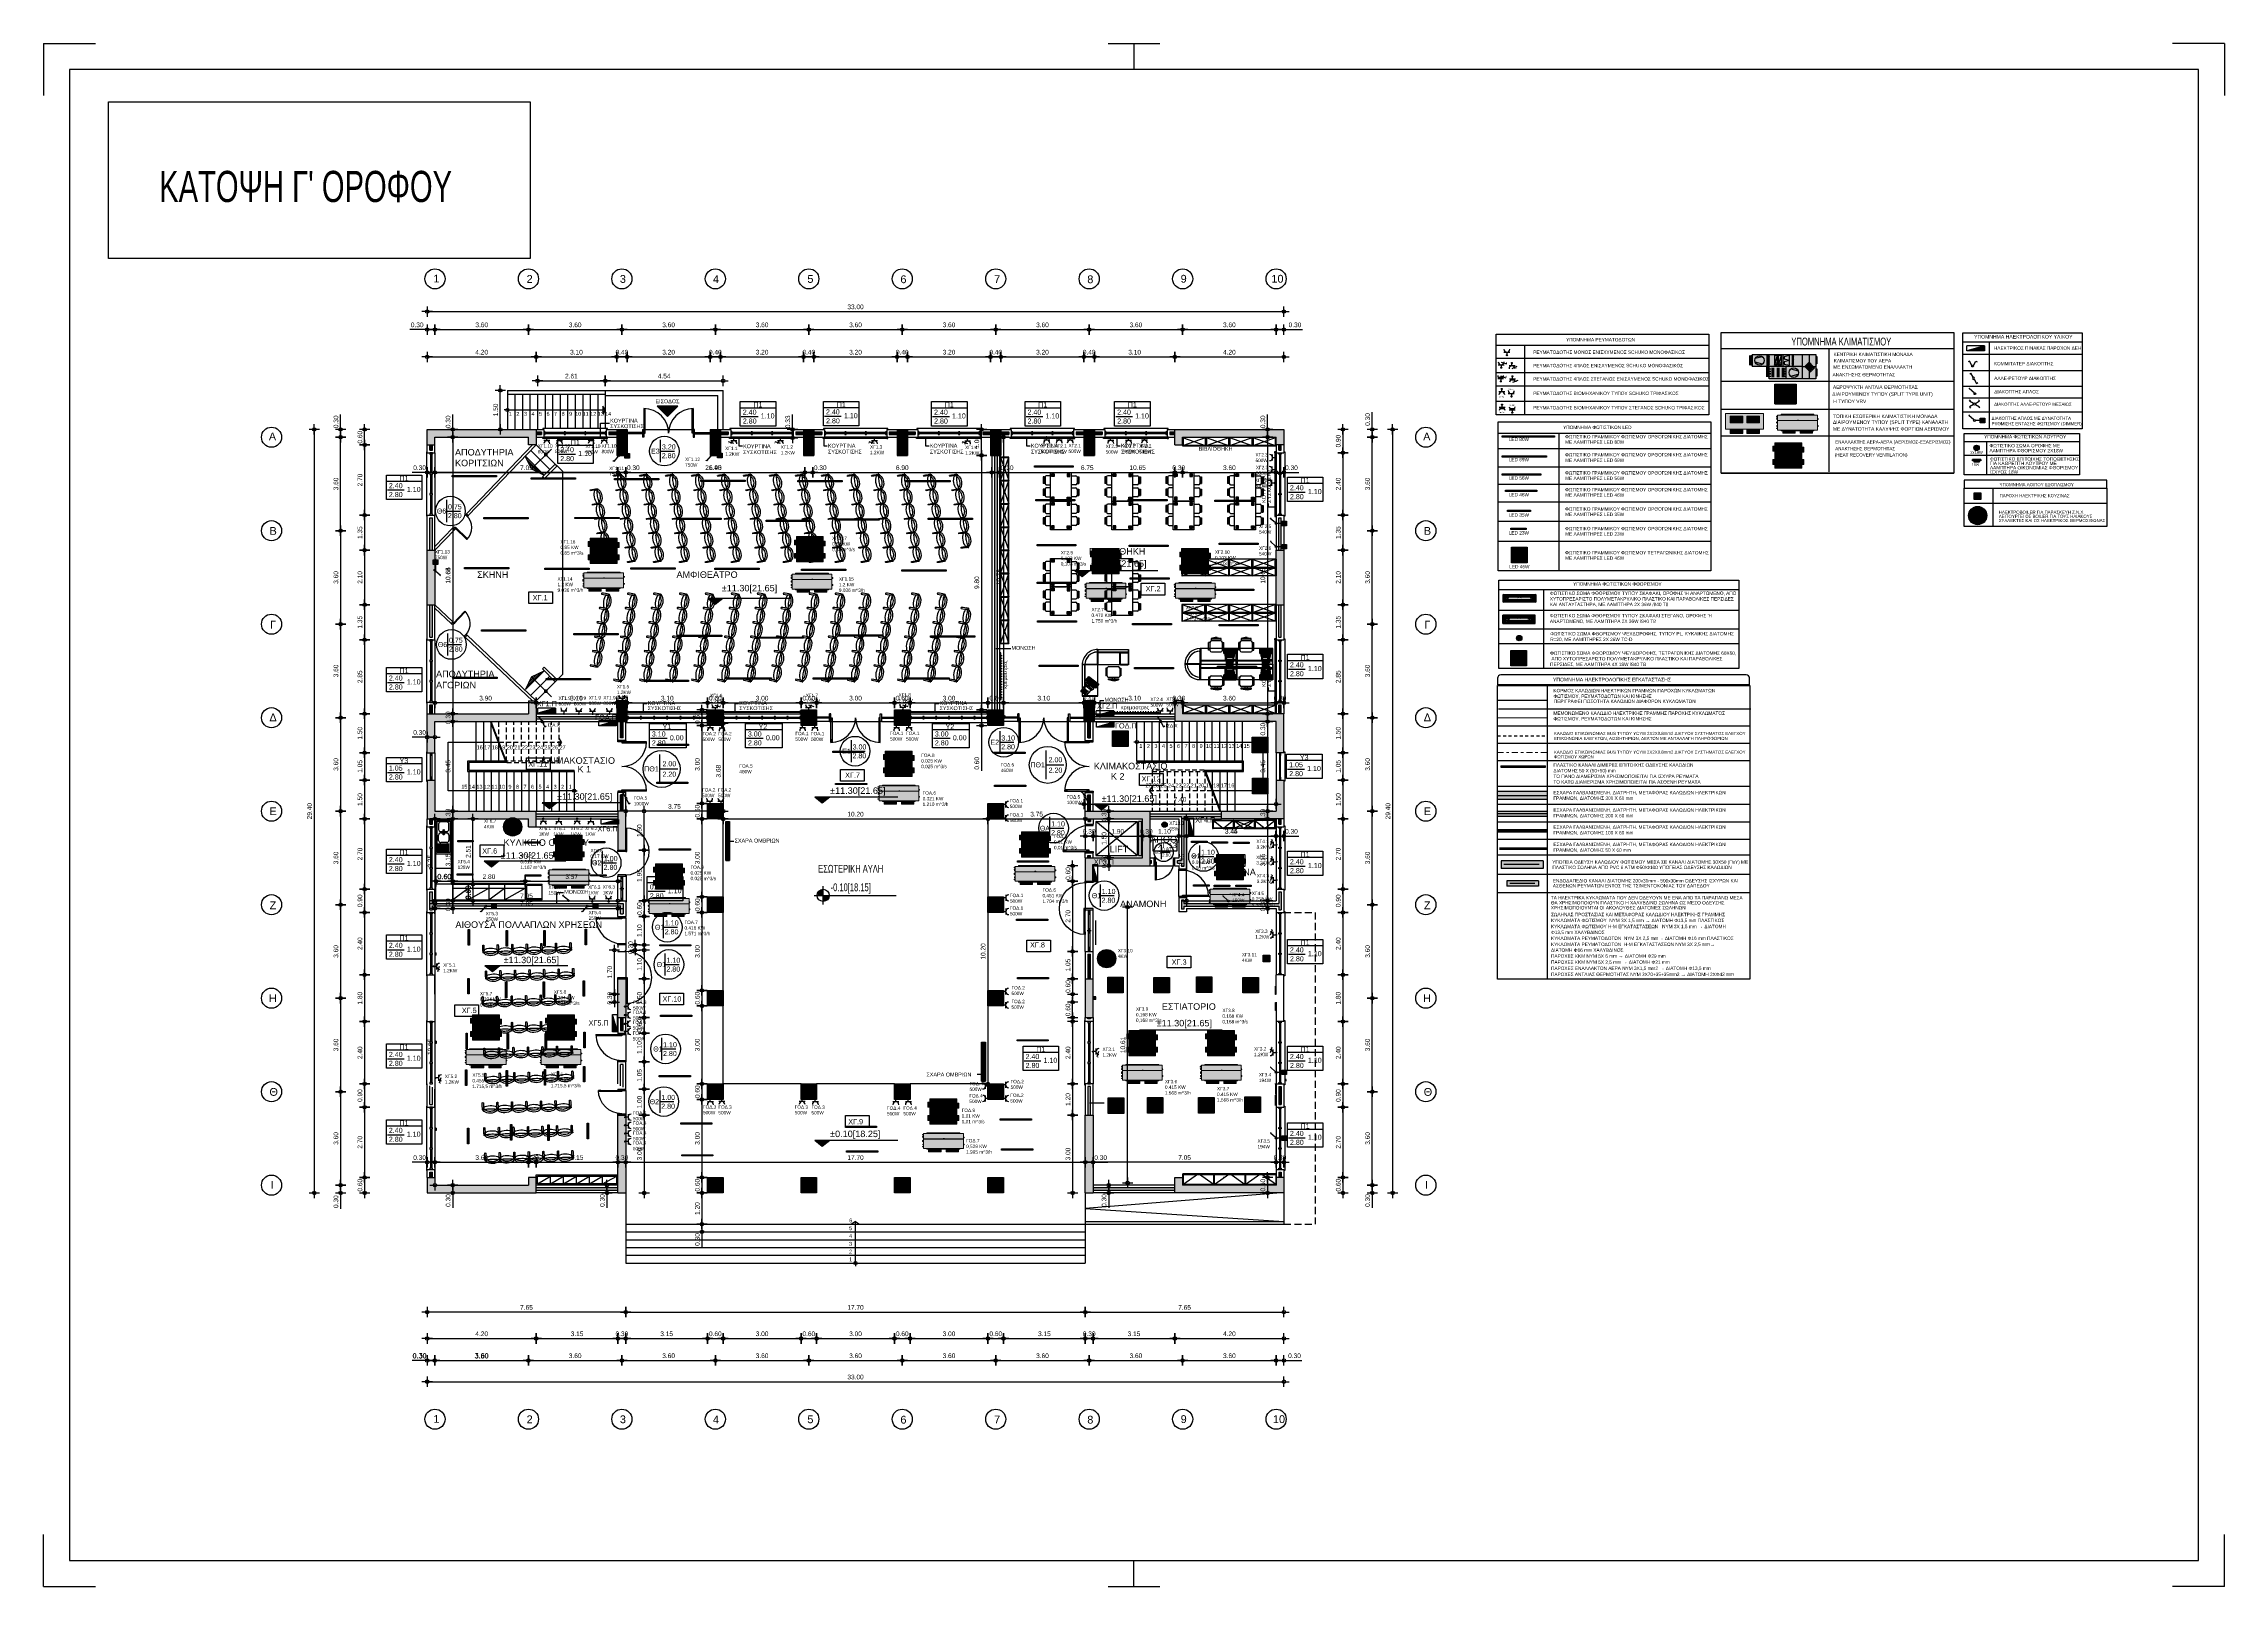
# Model space of a CAD drawing. Header units: metres. Extents: x -11 to 85, y -301 to 135.
# Drawn here: x 0 to 84, y 0 to 59.4 of the extents above; entities that cross this region are included whole.
import ezdxf
from ezdxf.enums import TextEntityAlignment as Align

# ---------------------------------------------------------------- set-up
doc = ezdxf.new("R2010")
doc.units = ezdxf.units.M
doc.header["$LTSCALE"] = 0.036
doc.header["$PDMODE"] = 2
for name, pattern in [('DASHDOT2', [12.7, 6.35, -3.175, 0, -3.175]), ('HIDDEN', [0.375, 0.25, -0.125]), ('HIDDEN2', [4.7625, 3.175, -1.5875])]:
    doc.linetypes.add(name, pattern=pattern)
for name, color, linetype in [('aera epist text', 10, 'Continuous'), ('arxitek corofos', 252, 'Continuous'), ('BORDER', 5, 'Continuous'), ('DIMBLK', 252, 'Continuous'), ('elec endodapedio hatch', 41, 'Continuous'), ('elec endodapedio kanali', 34, 'Continuous'), ('elec fota hatch', 31, 'Continuous'), ('elec plas kanali hatch', 211, 'Continuous'), ('elec psiktis', 170, 'Continuous'), ('elec psiktis exartimata', 170, 'Continuous'), ('elec sxara', 45, 'Continuous'), ('elec text', 20, 'Continuous'), ('electext', 20, 'Continuous'), ('Epipla', 252, 'Continuous'), ('fan klimatismos hatch', 21, 'Continuous'), ('fan klimatistikes', 160, 'Continuous'), ('fan klimatistiki exartimata', 170, 'Continuous'), ('hatch color', 252, 'Continuous'), ('HLEK-SYMBOL', 3, 'Continuous'), ('HLEK_FL001_SYMBOLS', 230, 'Continuous'), ('KYKLOFORHTES', 152, 'Continuous'), ('LAYER-ON', 4, 'Continuous'), ('MARKS', 2, 'Continuous'), ('mihanologika text', 20, 'Continuous'), ('NOTES', 3, 'Continuous'), ('Parathira', 252, 'Continuous'), ('SYMBOLA', 160, 'Continuous'), ('therm fcu text', 20, 'Continuous')]:
    doc.layers.add(name, color=color, linetype=linetype)
for name, color, linetype, lineweight in [('axel', 170, 'Continuous', 0), ('elec kanali akalyptou hatch', 71, 'Continuous', 0), ('elec kanali hatch', 21, 'Continuous', 0), ('elec light con kalodio', 94, 'DASHDOT2', 0), ('elec light knx cable', 94, 'HIDDEN2', 30), ('elec plas kanali', 244, 'Continuous', 25), ('electrica', 162, 'Continuous', 0), ('electrika', 160, 'Continuous', 0), ('electrika paroxes', 162, 'Continuous', 30), ('fan enallaktis', 162, 'Continuous', 0), ('fan enallaktis hatch', 141, 'Continuous', 0), ('fan klima vrv kanalati', 170, 'Continuous', 0), ('fan klimatistikes_hatch', 121, 'Continuous', 0)]:
    doc.layers.add(name, color=color, linetype=linetype, lineweight=lineweight)
doc.styles.add('CE5W', font='WGSIMPL.SHX')
doc.styles.add('comu-c', font='ugcompl.shx', dxfattribs={"width": 0.7})
doc.styles.add('COMU-N', font='arial.ttf')
doc.styles.add('GEORGE', font='arial.ttf', dxfattribs={"width": 0.7})
doc.styles.add('outu-c', font='ugoutl-s.shx', dxfattribs={"width": 0.7})
doc.styles.get("Standard").update_dxf_attribs({"font": 'arial.ttf'})
doc.styles.add('TSK_OM', font='arial.ttf')
doc.styles.add('W4MS1', font='arial.ttf')
doc.styles.add('W4MS2', font='W4MS2.shx')
doc.dimstyles.new('CADWDOT', dxfattribs={"dimscale": 0.1, "dimtxt": 1.8, "dimasz": 0.08, "dimexe": 2, "dimexo": 0, "dimgap": 0.09, "dimtad": 0, "dimrnd": 0.001, "dimzin": 0, "dimdsep": 46, "dimtxsty": 'Standard', "dimblk1": 'ARTDIM', "dimblk2": 'ARTDIM', "dimsah": 1, "dimcen": 0.09, "dimdle": 0.05, "dimse1": 1, "dimse2": 1, "dimadec": 0, "dimazin": 0, "dimtfac": 1, "dimtmove": 0, "dimatfit": 3, "dimldrblk": 'ARTDIM', "dimfxl": 2, "dimtvp": 0.9999, "dimtolj": 1, "dimtzin": 0, "dimarcsym": 0})

# ---------------------------------------------------------------- blocks, each defined once
blk = doc.blocks.new('art103')
at = {"layer": 'BORDER'}
for p, q in [((20.75, 14.6), (0.25, 14.6)), ((0.25, 14.6), (0.25, 0.25)), ((20.75, 0.25), (20.75, 14.6)), ((0.25, 0.25), (20.75, 0.25))]:
    blk.add_line(p, q, dxfattribs=at)
at = {"layer": 'MARKS'}
for p, q in [((0, 14.85), (0, 14.35)), ((0, 14.85), (0.5, 14.85)), ((10.25, 14.85), (10.75, 14.85)), ((10.5, 14.85), (10.5, 14.6)), ((21, 14.85), (20.5, 14.85)), ((21, 14.85), (21, 14.35)), ((0, 0), (0, 0.5)), ((21, 0), (21, 0.5)), ((10.5, 0), (10.5, 0.25)), ((0, 0), (0.5, 0)), ((10.25, 0), (10.75, 0)), ((21, 0), (20.5, 0))]:
    blk.add_line(p, q, dxfattribs=at)
blk = doc.blocks.new('tr.w')
at = {"layer": 'Epipla'}
for p, q in [((90.588, 26.895), (90.438, 26.865)), ((90.668, 26.895), (90.588, 26.895)), ((90.588, 26.895), (90.588, 26.865)), ((90.668, 26.865), (90.668, 26.895)), ((90.668, 26.895), (90.818, 26.865)), ((91.744, 26.895), (91.594, 26.865)), ((91.824, 26.895), (91.744, 26.895)), ((91.744, 26.895), (91.744, 26.865)), ((91.824, 26.865), (91.824, 26.895)), ((91.824, 26.895), (91.974, 26.865)), ((89.996, 26.353), (89.996, 26.373)), ((89.998, 26.353), (89.996, 26.353)), ((89.998, 26.472), (89.998, 25.875)), ((89.998, 26.375), (89.998, 26.353)), ((91.413, 26.475), (90.013, 26.475)), ((90.013, 26.475), (90.013, 25.875)), ((90.013, 26.472), (90.013, 25.875)), ((90.033, 26.475), (90.033, 25.875)), ((90.338, 26.411), (90.338, 26.711)), ((90.388, 26.711), (90.338, 26.711)), ((90.388, 26.411), (90.338, 26.411)), ((90.388, 26.711), (90.388, 26.411)), ((90.438, 26.865), (90.438, 26.815)), ((90.818, 26.865), (90.438, 26.865)), ((90.438, 26.815), (90.818, 26.815)), ((90.808, 26.771), (90.448, 26.771)), ((90.448, 26.351), (90.808, 26.351)), ((90.588, 26.815), (90.588, 26.771)), ((90.668, 26.771), (90.668, 26.815)), ((90.818, 26.815), (90.818, 26.865)), ((90.868, 26.711), (90.918, 26.711)), ((90.868, 26.411), (90.868, 26.711)), ((90.868, 26.411), (90.918, 26.411)), ((90.918, 26.411), (90.918, 26.711)), ((90.925, 26.474), (91.373, 26.474)), ((90.925, 26.287), (90.925, 26.474)), ((91.373, 26.287), (90.925, 26.287)), ((91.018, 26.437, 0), (90.943, 26.437, 0)), ((90.943, 26.437, 0), (90.943, 26.343, 0)), ((91.018, 26.418, 0), (90.943, 26.418, 0)), ((91.018, 26.399, 0), (90.943, 26.399, 0)), ((91.018, 26.381, 0), (90.943, 26.381, 0)), ((91.018, 26.362, 0), (90.943, 26.362, 0)), ((91.018, 26.343, 0), (90.943, 26.343, 0)), ((90.943, 26.325, 0), (90.943, 26.311, 0)), ((91.355, 26.325, 0), (90.943, 26.325, 0)), ((91.355, 26.311, 0), (90.943, 26.311, 0)), ((90.973, 26.475), (90.973, 26.025)), ((90.993, 26.475), (90.973, 26.475)), ((90.976, 26.246), (91.322, 26.246)), ((90.976, 26.246), (90.976, 26.19)), ((90.976, 26.19), (91.322, 26.19)), ((90.976, 26.19), (90.995, 26.134)), ((90.993, 26.475), (90.993, 26.025)), ((90.993, 26.455), (91.393, 26.455)), ((90.993, 26.054), (91.393, 26.054)), ((91.304, 26.134), (90.995, 26.134)), ((90.999, 26.455), (90.999, 26.475)), ((90.999, 26.475), (91.384, 26.475)), ((91.384, 26.455), (90.999, 26.455)), ((91.032, 25.872), (91.014, 26.134)), ((91.018, 26.437, 0), (91.018, 26.343, 0)), ((91.079, 26.437, 0), (91.032, 26.437, 0)), ((91.032, 26.437, 0), (91.032, 26.418, 0)), ((91.044, 26.418, 0), (91.032, 26.418, 0)), ((91.079, 26.381, 0), (91.032, 26.381, 0)), ((91.032, 26.381, 0), (91.032, 26.343, 0)), ((91.079, 26.362, 0), (91.032, 26.362, 0)), ((91.079, 26.343, 0), (91.032, 26.343, 0)), ((91.044, 26.418, 0), (91.044, 26.399, 0)), ((91.067, 26.399, 0), (91.044, 26.399, 0)), ((91.079, 26.418, 0), (91.067, 26.418, 0)), ((91.067, 26.418, 0), (91.067, 26.399, 0)), ((91.079, 26.437, 0), (91.079, 26.418, 0)), ((91.079, 26.381, 0), (91.079, 26.343, 0)), ((91.093, 26.437, 0), (91.093, 26.343, 0)), ((91.355, 26.437, 0), (91.093, 26.437, 0)), ((91.355, 26.418, 0), (91.093, 26.418, 0)), ((91.355, 26.399, 0), (91.093, 26.399, 0)), ((91.355, 26.381, 0), (91.093, 26.381, 0)), ((91.355, 26.362, 0), (91.093, 26.362, 0)), ((91.355, 26.343, 0), (91.093, 26.343, 0)), ((91.285, 26.134), (91.266, 25.872)), ((91.322, 26.19), (91.304, 26.134)), ((91.322, 26.246), (91.322, 26.19)), ((91.355, 26.437, 0), (91.355, 26.343, 0)), ((91.355, 26.325, 0), (91.355, 26.311, 0)), ((91.373, 26.474), (91.373, 26.287)), ((91.384, 26.475), (91.384, 26.455)), ((91.393, 25.875), (91.393, 26.475)), ((91.413, 25.875), (91.413, 26.475)), ((91.413, 26.475), (91.413, 25.875)), ((92.813, 26.475), (91.413, 26.475)), ((91.433, 26.475), (91.433, 25.875)), ((91.494, 26.411), (91.494, 26.711)), ((91.544, 26.711), (91.494, 26.711)), ((91.544, 26.411), (91.494, 26.411)), ((91.544, 26.711), (91.544, 26.411)), ((91.594, 26.865), (91.594, 26.815)), ((91.974, 26.865), (91.594, 26.865)), ((91.594, 26.815), (91.974, 26.815)), ((91.964, 26.771), (91.604, 26.771)), ((91.604, 26.351), (91.964, 26.351)), ((91.744, 26.815), (91.744, 26.771)), ((91.824, 26.771), (91.824, 26.815)), ((91.974, 26.815), (91.974, 26.865)), ((92.024, 26.711), (92.074, 26.711)), ((92.024, 26.411), (92.024, 26.711)), ((92.024, 26.411), (92.074, 26.411)), ((92.074, 26.411), (92.074, 26.711)), ((92.315, 26.474), (92.764, 26.474)), ((92.315, 26.287), (92.315, 26.474)), ((92.764, 26.287), (92.315, 26.287)), ((92.408, 26.437, 0), (92.334, 26.437, 0)), ((92.334, 26.437, 0), (92.334, 26.343, 0)), ((92.408, 26.418, 0), (92.334, 26.418, 0)), ((92.408, 26.399, 0), (92.334, 26.399, 0)), ((92.408, 26.381, 0), (92.334, 26.381, 0)), ((92.408, 26.362, 0), (92.334, 26.362, 0)), ((92.408, 26.343, 0), (92.334, 26.343, 0)), ((92.334, 26.325, 0), (92.334, 26.311, 0)), ((92.745, 26.325, 0), (92.334, 26.325, 0)), ((92.745, 26.311, 0), (92.334, 26.311, 0)), ((92.367, 26.246), (92.712, 26.246)), ((92.367, 26.246), (92.367, 26.19)), ((92.367, 26.19), (92.712, 26.19)), ((92.367, 26.19), (92.385, 26.134)), ((92.393, 26.475), (92.373, 26.475)), ((92.373, 26.475), (92.373, 26.025)), ((92.694, 26.134), (92.385, 26.134)), ((92.393, 26.475), (92.393, 26.025)), ((92.393, 26.455), (92.793, 26.455)), ((92.393, 26.054), (92.793, 26.054)), ((92.399, 26.455), (92.399, 26.475)), ((92.399, 26.475), (92.784, 26.475)), ((92.784, 26.455), (92.399, 26.455)), ((92.423, 25.872), (92.404, 26.134)), ((92.408, 26.437, 0), (92.408, 26.343, 0)), ((92.469, 26.437, 0), (92.422, 26.437, 0)), ((92.422, 26.437, 0), (92.422, 26.418, 0)), ((92.434, 26.418, 0), (92.422, 26.418, 0)), ((92.469, 26.381, 0), (92.422, 26.381, 0)), ((92.422, 26.381, 0), (92.422, 26.343, 0)), ((92.469, 26.362, 0), (92.422, 26.362, 0)), ((92.469, 26.343, 0), (92.422, 26.343, 0)), ((92.434, 26.418, 0), (92.434, 26.399, 0)), ((92.457, 26.399, 0), (92.434, 26.399, 0)), ((92.469, 26.418, 0), (92.457, 26.418, 0)), ((92.457, 26.418, 0), (92.457, 26.399, 0)), ((92.469, 26.437, 0), (92.469, 26.418, 0)), ((92.469, 26.381, 0), (92.469, 26.343, 0)), ((92.483, 26.437, 0), (92.483, 26.343, 0)), ((92.745, 26.437, 0), (92.483, 26.437, 0)), ((92.745, 26.418, 0), (92.483, 26.418, 0)), ((92.745, 26.399, 0), (92.483, 26.399, 0)), ((92.745, 26.381, 0), (92.483, 26.381, 0)), ((92.745, 26.362, 0), (92.483, 26.362, 0)), ((92.745, 26.343, 0), (92.483, 26.343, 0)), ((92.675, 26.134), (92.656, 25.872)), ((92.712, 26.19), (92.694, 26.134)), ((92.712, 26.246), (92.712, 26.19)), ((92.745, 26.437, 0), (92.745, 26.343, 0)), ((92.745, 26.325, 0), (92.745, 26.311, 0)), ((92.764, 26.474), (92.764, 26.287)), ((92.784, 26.475), (92.784, 26.455)), ((92.793, 25.875), (92.793, 26.475)), ((92.813, 25.875), (92.813, 26.475)), ((89.998, 25.89), (89.416, 25.89)), ((90.013, 25.875), (89.416, 25.875)), ((90.013, 25.875), (89.416, 25.875)), ((89.998, 25.86), (89.416, 25.86)), ((89.513, 25.86), (89.536, 25.86)), ((89.536, 25.858), (89.516, 25.858)), ((89.536, 25.86), (89.536, 25.858)), ((89.998, 25.398), (89.996, 25.398)), ((89.996, 25.398), (89.996, 25.378)), ((89.998, 25.278), (89.998, 25.875)), ((89.998, 25.376), (89.998, 25.398)), ((90.013, 25.278), (90.013, 25.875)), ((90.013, 25.275), (90.013, 25.875)), ((90.013, 25.875), (91.413, 25.875)), ((90.013, 25.875), (91.413, 25.875)), ((91.413, 25.275), (90.013, 25.275)), ((90.033, 26.025), (91.393, 26.025)), ((90.033, 26.004), (91.393, 26.004)), ((90.033, 25.275), (90.033, 25.875)), ((90.033, 25.747), (91.393, 25.747)), ((90.033, 25.726), (91.393, 25.726)), ((90.388, 25.369), (90.338, 25.369)), ((90.338, 25.369), (90.338, 25.069)), ((90.388, 25.069), (90.388, 25.369)), ((90.448, 25.429), (90.808, 25.429)), ((90.868, 25.369), (90.918, 25.369)), ((90.868, 25.369), (90.868, 25.069)), ((90.918, 25.369), (90.918, 25.069)), ((91.373, 25.463), (90.925, 25.463)), ((90.925, 25.463), (90.925, 25.276)), ((90.925, 25.276), (91.373, 25.276)), ((91.355, 25.44, 0), (90.943, 25.44, 0)), ((90.943, 25.426, 0), (90.943, 25.44, 0)), ((91.355, 25.426, 0), (90.943, 25.426, 0)), ((91.018, 25.407, 0), (90.943, 25.407, 0)), ((90.943, 25.314, 0), (90.943, 25.407, 0)), ((91.018, 25.389, 0), (90.943, 25.389, 0)), ((91.018, 25.37, 0), (90.943, 25.37, 0)), ((91.018, 25.351, 0), (90.943, 25.351, 0)), ((91.018, 25.333, 0), (90.943, 25.333, 0)), ((91.018, 25.314, 0), (90.943, 25.314, 0)), ((90.973, 25.275), (90.973, 25.726)), ((90.993, 25.275), (90.973, 25.275)), ((90.976, 25.561), (90.995, 25.617)), ((90.976, 25.561), (91.322, 25.561)), ((90.976, 25.505), (90.976, 25.561)), ((90.976, 25.505), (91.322, 25.505)), ((90.993, 25.275), (90.993, 25.726)), ((90.993, 25.696), (91.393, 25.696)), ((90.993, 25.295), (91.393, 25.295)), ((91.304, 25.617), (90.995, 25.617)), ((91.384, 25.295), (90.999, 25.295)), ((90.999, 25.295), (90.999, 25.275)), ((90.999, 25.275), (91.384, 25.275)), ((91.032, 25.879), (91.014, 25.617)), ((91.018, 25.314, 0), (91.018, 25.407, 0)), ((91.266, 25.879), (91.032, 25.879)), ((91.266, 25.872), (91.032, 25.872)), ((91.079, 25.407, 0), (91.032, 25.407, 0)), ((91.032, 25.37, 0), (91.032, 25.407, 0)), ((91.079, 25.389, 0), (91.032, 25.389, 0)), ((91.079, 25.37, 0), (91.032, 25.37, 0)), ((91.032, 25.314, 0), (91.032, 25.333, 0)), ((91.044, 25.333, 0), (91.032, 25.333, 0)), ((91.079, 25.314, 0), (91.032, 25.314, 0)), ((91.067, 25.351, 0), (91.044, 25.351, 0)), ((91.044, 25.333, 0), (91.044, 25.351, 0)), ((91.067, 25.333, 0), (91.067, 25.351, 0)), ((91.079, 25.333, 0), (91.067, 25.333, 0)), ((91.079, 25.37, 0), (91.079, 25.407, 0)), ((91.079, 25.314, 0), (91.079, 25.333, 0)), ((91.093, 25.314, 0), (91.093, 25.407, 0)), ((91.355, 25.407, 0), (91.093, 25.407, 0)), ((91.355, 25.389, 0), (91.093, 25.389, 0)), ((91.355, 25.37, 0), (91.093, 25.37, 0)), ((91.355, 25.351, 0), (91.093, 25.351, 0)), ((91.355, 25.333, 0), (91.093, 25.333, 0)), ((91.355, 25.314, 0), (91.093, 25.314, 0)), ((91.285, 25.617), (91.266, 25.879)), ((91.322, 25.561), (91.304, 25.617)), ((91.322, 25.505), (91.322, 25.561)), ((91.355, 25.426, 0), (91.355, 25.44, 0)), ((91.355, 25.314, 0), (91.355, 25.407, 0)), ((91.373, 25.276), (91.373, 25.463)), ((91.384, 25.275), (91.384, 25.295)), ((91.393, 25.875), (91.393, 25.275)), ((91.413, 25.875), (91.413, 25.275)), ((91.413, 25.875), (92.813, 25.875)), ((91.413, 25.875), (92.813, 25.875)), ((91.413, 25.275), (91.413, 25.875)), ((92.813, 25.275), (91.413, 25.275)), ((91.433, 26.025), (92.793, 26.025)), ((91.433, 26.004), (92.793, 26.004)), ((91.433, 25.275), (91.433, 25.875)), ((91.433, 25.747), (92.793, 25.747)), ((91.433, 25.726), (92.793, 25.726)), ((91.544, 25.369), (91.494, 25.369)), ((91.494, 25.369), (91.494, 25.069)), ((91.544, 25.069), (91.544, 25.369)), ((91.604, 25.429), (91.964, 25.429)), ((92.024, 25.369), (92.074, 25.369)), ((92.024, 25.369), (92.024, 25.069)), ((92.074, 25.369), (92.074, 25.069)), ((92.764, 25.463), (92.315, 25.463)), ((92.315, 25.463), (92.315, 25.276)), ((92.315, 25.276), (92.764, 25.276)), ((92.745, 25.44, 0), (92.334, 25.44, 0)), ((92.334, 25.426, 0), (92.334, 25.44, 0)), ((92.745, 25.426, 0), (92.334, 25.426, 0)), ((92.408, 25.407, 0), (92.334, 25.407, 0)), ((92.334, 25.314, 0), (92.334, 25.407, 0)), ((92.408, 25.389, 0), (92.334, 25.389, 0)), ((92.408, 25.37, 0), (92.334, 25.37, 0)), ((92.408, 25.351, 0), (92.334, 25.351, 0)), ((92.408, 25.333, 0), (92.334, 25.333, 0)), ((92.408, 25.314, 0), (92.334, 25.314, 0)), ((92.367, 25.561), (92.385, 25.617)), ((92.367, 25.561), (92.712, 25.561)), ((92.367, 25.505), (92.367, 25.561)), ((92.367, 25.505), (92.712, 25.505)), ((92.373, 25.275), (92.373, 25.726)), ((92.393, 25.275), (92.373, 25.275)), ((92.694, 25.617), (92.385, 25.617)), ((92.393, 25.275), (92.393, 25.726)), ((92.393, 25.696), (92.793, 25.696)), ((92.393, 25.295), (92.793, 25.295)), ((92.784, 25.295), (92.399, 25.295)), ((92.399, 25.295), (92.399, 25.275)), ((92.399, 25.275), (92.784, 25.275)), ((92.423, 25.879), (92.404, 25.617)), ((92.408, 25.314, 0), (92.408, 25.407, 0)), ((92.469, 25.407, 0), (92.422, 25.407, 0)), ((92.422, 25.37, 0), (92.422, 25.407, 0)), ((92.469, 25.389, 0), (92.422, 25.389, 0)), ((92.469, 25.37, 0), (92.422, 25.37, 0)), ((92.422, 25.314, 0), (92.422, 25.333, 0)), ((92.434, 25.333, 0), (92.422, 25.333, 0)), ((92.469, 25.314, 0), (92.422, 25.314, 0)), ((92.656, 25.879), (92.423, 25.879)), ((92.656, 25.872), (92.423, 25.872)), ((92.457, 25.351, 0), (92.434, 25.351, 0)), ((92.434, 25.333, 0), (92.434, 25.351, 0)), ((92.457, 25.333, 0), (92.457, 25.351, 0)), ((92.469, 25.333, 0), (92.457, 25.333, 0)), ((92.469, 25.37, 0), (92.469, 25.407, 0)), ((92.469, 25.314, 0), (92.469, 25.333, 0)), ((92.483, 25.314, 0), (92.483, 25.407, 0)), ((92.745, 25.407, 0), (92.483, 25.407, 0)), ((92.745, 25.389, 0), (92.483, 25.389, 0)), ((92.745, 25.37, 0), (92.483, 25.37, 0)), ((92.745, 25.351, 0), (92.483, 25.351, 0)), ((92.745, 25.333, 0), (92.483, 25.333, 0)), ((92.745, 25.314, 0), (92.483, 25.314, 0)), ((92.675, 25.617), (92.656, 25.879)), ((92.712, 25.561), (92.694, 25.617)), ((92.712, 25.505), (92.712, 25.561)), ((92.745, 25.426, 0), (92.745, 25.44, 0)), ((92.745, 25.314, 0), (92.745, 25.407, 0)), ((92.764, 25.276), (92.764, 25.463)), ((92.784, 25.275), (92.784, 25.295)), ((92.793, 25.875), (92.793, 25.275)), ((92.813, 25.875), (92.813, 25.275)), ((90.388, 25.069), (90.338, 25.069)), ((90.438, 24.965), (90.818, 24.965)), ((90.438, 24.915), (90.438, 24.965)), ((90.588, 24.885), (90.438, 24.915)), ((90.818, 24.915), (90.438, 24.915)), ((90.808, 25.009), (90.448, 25.009)), ((90.588, 24.965), (90.588, 25.009)), ((90.588, 24.885), (90.588, 24.915)), ((90.668, 24.885), (90.588, 24.885)), ((90.668, 25.009), (90.668, 24.965)), ((90.668, 24.915), (90.668, 24.885)), ((90.668, 24.885), (90.818, 24.915)), ((90.818, 24.965), (90.818, 24.915)), ((90.868, 25.069), (90.918, 25.069)), ((91.544, 25.069), (91.494, 25.069)), ((91.594, 24.965), (91.974, 24.965)), ((91.594, 24.915), (91.594, 24.965)), ((91.744, 24.885), (91.594, 24.915)), ((91.974, 24.915), (91.594, 24.915)), ((91.964, 25.009), (91.604, 25.009)), ((91.744, 24.965), (91.744, 25.009)), ((91.744, 24.885), (91.744, 24.915)), ((91.824, 24.885), (91.744, 24.885)), ((91.824, 25.009), (91.824, 24.965)), ((91.824, 24.915), (91.824, 24.885)), ((91.824, 24.885), (91.974, 24.915)), ((91.974, 24.965), (91.974, 24.915)), ((92.024, 25.069), (92.074, 25.069))]:
    blk.add_line(p, q, dxfattribs=at)
at = {"layer": 'Epipla', "extrusion": (1.21853e-17, 0.099504, 0.995037)}
for p, q in [((91.018, 26.419, 0.029), (90.944, 26.419, 0.029)), ((91.018, 26.4, 0.031), (90.944, 26.4, 0.031)), ((91.018, 26.382, 0.033), (90.944, 26.382, 0.033)), ((91.018, 26.363, 0.035), (90.944, 26.363, 0.035)), ((91.079, 26.363, 0.035), (91.032, 26.363, 0.035)), ((91.355, 26.419, 0.029), (91.093, 26.419, 0.029)), ((91.355, 26.4, 0.031), (91.093, 26.4, 0.031)), ((91.355, 26.382, 0.033), (91.093, 26.382, 0.033)), ((91.355, 26.363, 0.035), (91.093, 26.363, 0.035)), ((92.408, 26.419, 0.029), (92.334, 26.419, 0.029)), ((92.408, 26.4, 0.031), (92.334, 26.4, 0.031)), ((92.408, 26.382, 0.033), (92.334, 26.382, 0.033)), ((92.408, 26.363, 0.035), (92.334, 26.363, 0.035)), ((92.469, 26.363, 0.035), (92.422, 26.363, 0.035)), ((92.745, 26.419, 0.029), (92.483, 26.419, 0.029)), ((92.745, 26.4, 0.031), (92.483, 26.4, 0.031)), ((92.745, 26.382, 0.033), (92.483, 26.382, 0.033)), ((92.745, 26.363, 0.035), (92.483, 26.363, 0.035))]:
    blk.add_line(p, q, dxfattribs=at)
at = {"layer": 'Epipla', "extrusion": (-2.72784e-15, -0.175791, 0.984428)}
for p, q in [((91.076, 25.899, 0.276), (91.077, 26.056, 0.304)), ((91.114, 25.899, 0.276), (91.114, 26.056, 0.304)), ((91.148, 25.898, 0.276), (91.149, 26.055, 0.304)), ((91.189, 25.899, 0.276), (91.189, 26.056, 0.304)), ((91.226, 25.899, 0.276), (91.227, 26.056, 0.304)), ((92.466, 25.899, 0.276), (92.467, 26.056, 0.304)), ((92.504, 25.899, 0.276), (92.505, 26.056, 0.304)), ((92.538, 25.898, 0.276), (92.539, 26.055, 0.304)), ((92.579, 25.899, 0.276), (92.58, 26.056, 0.304)), ((92.616, 25.899, 0.276), (92.617, 26.056, 0.304))]:
    blk.add_line(p, q, dxfattribs=at)
at = {"layer": 'Epipla', "extrusion": (-2.43706e-17, -0.099504, 0.995037)}
for p, q in [((91.018, 25.387, 0.035), (90.944, 25.387, 0.035)), ((91.018, 25.369, 0.033), (90.944, 25.369, 0.033)), ((91.018, 25.35, 0.031), (90.944, 25.35, 0.031)), ((91.018, 25.332, 0.029), (90.944, 25.332, 0.029)), ((91.079, 25.387, 0.035), (91.032, 25.387, 0.035)), ((91.355, 25.387, 0.035), (91.093, 25.387, 0.035)), ((91.355, 25.369, 0.033), (91.093, 25.369, 0.033)), ((91.355, 25.35, 0.031), (91.093, 25.35, 0.031)), ((91.355, 25.332, 0.029), (91.093, 25.332, 0.029)), ((92.408, 25.387, 0.035), (92.334, 25.387, 0.035)), ((92.408, 25.369, 0.033), (92.334, 25.369, 0.033)), ((92.408, 25.35, 0.031), (92.334, 25.35, 0.031)), ((92.408, 25.332, 0.029), (92.334, 25.332, 0.029)), ((92.469, 25.387, 0.035), (92.422, 25.387, 0.035)), ((92.745, 25.387, 0.035), (92.483, 25.387, 0.035)), ((92.745, 25.369, 0.033), (92.483, 25.369, 0.033)), ((92.745, 25.35, 0.031), (92.483, 25.35, 0.031)), ((92.745, 25.332, 0.029), (92.483, 25.332, 0.029))]:
    blk.add_line(p, q, dxfattribs=at)
at = {"layer": 'Epipla', "extrusion": (-1.22e-16, -0.996241, -0.08663)}
for p, q in [((91.073, 25.874, 0.238), (91.073, 25.888, 0.08)), ((91.11, 25.874, 0.238), (91.11, 25.888, 0.08)), ((91.148, 25.874, 0.238), (91.148, 25.888, 0.08)), ((91.185, 25.874, 0.238), (91.185, 25.888, 0.08)), ((91.223, 25.874, 0.238), (91.223, 25.888, 0.08)), ((92.463, 25.874, 0.238), (92.463, 25.888, 0.08)), ((92.501, 25.874, 0.238), (92.501, 25.888, 0.08)), ((92.538, 25.874, 0.238), (92.538, 25.888, 0.08)), ((92.576, 25.874, 0.238), (92.576, 25.888, 0.08)), ((92.613, 25.874, 0.238), (92.613, 25.888, 0.08))]:
    blk.add_line(p, q, dxfattribs=at)
at = {"layer": 'Epipla', "extrusion": (2.44001e-16, 0.996241, -0.08663)}
for p, q in [((91.073, 25.876, 0.238), (91.073, 25.863, 0.08)), ((91.11, 25.876, 0.238), (91.11, 25.863, 0.08)), ((91.148, 25.876, 0.238), (91.148, 25.863, 0.08)), ((91.185, 25.876, 0.238), (91.185, 25.863, 0.08)), ((91.223, 25.876, 0.238), (91.223, 25.863, 0.08)), ((92.463, 25.876, 0.238), (92.463, 25.863, 0.08)), ((92.501, 25.876, 0.238), (92.501, 25.863, 0.08)), ((92.538, 25.876, 0.238), (92.538, 25.863, 0.08)), ((92.576, 25.876, 0.238), (92.576, 25.863, 0.08)), ((92.613, 25.876, 0.238), (92.613, 25.863, 0.08))]:
    blk.add_line(p, q, dxfattribs=at)
at = {"layer": 'Epipla', "extrusion": (-2.66326e-15, 0.175791, 0.984428)}
for p, q in [((91.076, 25.851, 0.276), (91.077, 25.695, 0.304)), ((91.114, 25.851, 0.276), (91.114, 25.695, 0.304)), ((91.148, 25.852, 0.276), (91.149, 25.696, 0.304)), ((91.189, 25.851, 0.276), (91.189, 25.695, 0.304)), ((91.226, 25.851, 0.276), (91.227, 25.695, 0.304)), ((92.466, 25.851, 0.276), (92.467, 25.695, 0.304)), ((92.504, 25.851, 0.276), (92.505, 25.695, 0.304)), ((92.538, 25.852, 0.276), (92.539, 25.696, 0.304)), ((92.579, 25.851, 0.276), (92.58, 25.695, 0.304)), ((92.616, 25.851, 0.276), (92.617, 25.695, 0.304))]:
    blk.add_line(p, q, dxfattribs=at)
at = {"layer": 'Epipla'}
blk.add_lwpolyline([(89.513, 25.89), (89.536, 25.89), (89.536, 25.892), (89.516, 25.892)], dxfattribs=at)
for centre, radius, start, end in [((90.013, 25.875), 0.597, 90, 180), ((90.013, 25.875), 0.5, 91.71058, 178.28942), ((90.013, 25.875), 0.498, 91.97611, 178.28942), ((90.448, 26.711), 0.06, 90, 180), ((90.448, 26.411), 0.06, 180, 270), ((90.808, 26.711), 0.06, 0, 90), ((90.808, 26.411), 0.06, 270, 0), ((91.604, 26.711), 0.06, 90, 180), ((91.604, 26.411), 0.06, 180, 270), ((91.964, 26.711), 0.06, 0, 90), ((91.964, 26.411), 0.06, 270, 0), ((90.013, 25.875), 0.597, 180, 270), ((90.013, 25.875), 0.5, 181.71058, 268.28942), ((90.013, 25.875), 0.498, 181.71058, 268.02389), ((90.448, 25.369), 0.06, 90, 180), ((90.808, 25.369), 0.06, 0, 90), ((91.604, 25.369), 0.06, 90, 180), ((91.964, 25.369), 0.06, 0, 90), ((90.448, 25.069), 0.06, 180, 270), ((90.808, 25.069), 0.06, 270, 0), ((91.604, 25.069), 0.06, 180, 270), ((91.964, 25.069), 0.06, 270, 0)]:
    blk.add_arc(centre, radius, start, end, dxfattribs=at)
for points, invisible_edges in [([(90.925, 26.474, 0.019), (90.925, 26.474), (90.925, 26.287)], 12), ([(90.925, 26.287), (90.925, 26.287, 0.037), (90.925, 26.474, 0.019)], 12), ([(91.374, 26.474, 0.019), (90.925, 26.474, 0.019), (90.925, 26.287, 0.037)], 12), ([(90.925, 26.287, 0.037), (91.374, 26.287, 0.037), (91.374, 26.474, 0.019)], 12), ([(91.374, 26.474), (90.925, 26.474), (91.374, 26.474, 0.019)], 6), ([(90.925, 26.474, 0.019), (91.374, 26.474, 0.019), (90.925, 26.474)], 6), ([(91.374, 26.287, 0.037), (90.925, 26.287, 0.037), (91.374, 26.287)], 6), ([(90.925, 26.287), (91.374, 26.287), (90.925, 26.287, 0.037)], 6), ([(91.018, 26.437, 0.023), (90.944, 26.437, 0.023), (90.944, 26.438, 0.027)], 12), ([(90.944, 26.438, 0.027), (91.018, 26.438, 0.027), (91.018, 26.437, 0.023)], 12), ([(90.944, 26.345, 0.037), (90.944, 26.438, 0.027), (90.944, 26.437, 0.023)], 12), ([(91.018, 26.438, 0.027), (90.944, 26.438, 0.027), (90.944, 26.345, 0.037)], 12), ([(90.944, 26.345, 0.037), (91.018, 26.345, 0.037), (91.018, 26.438, 0.027)], 12), ([(90.944, 26.437, 0.023), (90.944, 26.344, 0.032), (90.944, 26.345, 0.037)], 12), ([(90.944, 26.344, 0.032), (91.018, 26.344, 0.032), (91.018, 26.345, 0.037)], 12), ([(91.018, 26.345, 0.037), (90.944, 26.345, 0.037), (90.944, 26.344, 0.032)], 12), ([(91.355, 26.326, 0.034), (90.944, 26.326, 0.034), (90.944, 26.326, 0.038)], 12), ([(90.944, 26.326, 0.038), (91.355, 26.326, 0.038), (91.355, 26.326, 0.034)], 12), ([(90.944, 26.326, 0.034), (90.944, 26.312, 0.035), (90.944, 26.312, 0.04)], 12), ([(90.944, 26.312, 0.04), (90.944, 26.326, 0.038), (90.944, 26.326, 0.034)], 12), ([(91.355, 26.326, 0.038), (90.944, 26.326, 0.038), (90.944, 26.312, 0.04)], 12), ([(90.944, 26.312, 0.04), (91.355, 26.312, 0.04), (91.355, 26.326, 0.038)], 12), ([(91.355, 26.312, 0.04), (90.944, 26.312, 0.04), (90.944, 26.312, 0.035)], 7), ([(90.944, 26.312, 0.035), (91.355, 26.312, 0.035), (90.944, 26.312, 0.04)], 14), ([(91.355, 26.312, 0.04), (90.944, 26.312, 0.04), (91.355, 26.312, 0.035)], 7), ([(90.976, 26.189, 0.056), (90.976, 26.189, 0.374), (90.976, 26.246, 0.056)], 6), ([(90.976, 26.246, 0.374), (90.976, 26.246, 0.056), (90.976, 26.189, 0.374)], 6), ([(91.322, 26.246, 0.374), (90.976, 26.246, 0.374), (90.976, 26.189, 0.374)], 12), ([(90.976, 26.189, 0.374), (91.322, 26.189, 0.374), (91.322, 26.246, 0.374)], 12), ([(91.322, 26.246, 0.056), (90.976, 26.246, 0.056), (91.322, 26.246, 0.374)], 6), ([(90.976, 26.246, 0.374), (91.322, 26.246, 0.374), (90.976, 26.246, 0.056)], 6), ([(90.976, 26.189, 0.374), (90.976, 26.189, 0.056), (90.995, 26.133, 0.056)], 12), ([(90.976, 26.189, 0.374), (90.995, 26.133, 0.056), (90.995, 26.133, 0.346)], 5), ([(90.995, 26.133, 0.346), (91.322, 26.189, 0.374), (90.976, 26.189, 0.374)], 5), ([(91.303, 26.133, 0.346), (91.322, 26.189, 0.374), (90.995, 26.133, 0.346)], 6), ([(90.995, 26.133, 0.346), (91.009, 26.133, 0.318), (91.303, 26.133, 0.346)], 7), ([(90.995, 26.133, 0.346), (90.995, 26.133, 0.056), (91.009, 26.133, 0.056)], 12), ([(90.995, 26.133, 0.346), (91.009, 26.133, 0.056), (91.009, 26.133, 0.318)], 13), ([(91.009, 26.227, 0.056), (91.028, 25.956), (91.028, 25.918, 0.056)], 5), ([(91.009, 26.227), (91.028, 25.956), (91.009, 26.227, 0.056)], 6), ([(91.289, 26.227), (91.009, 26.227), (91.289, 26.227, 0.056)], 6), ([(91.009, 26.227, 0.056), (91.289, 26.227, 0.056), (91.009, 26.227)], 6), ([(91.028, 25.872, 0.271), (91.289, 26.133, 0.318), (91.009, 26.133, 0.318)], 5), ([(91.009, 26.133, 0.056), (91.028, 25.872, 0.271), (91.009, 26.133, 0.318)], 5), ([(91.028, 25.89, 0.056), (91.028, 25.872, 0.271), (91.009, 26.133, 0.056)], 6), ([(91.289, 26.133, 0.318), (91.303, 26.133, 0.346), (91.009, 26.133, 0.318)], 7), ([(91.018, 26.344, 0.032), (91.018, 26.437, 0.023), (91.018, 26.438, 0.027)], 12), ([(91.018, 26.438, 0.027), (91.018, 26.345, 0.037), (91.018, 26.344, 0.032)], 12), ([(91.271, 25.872, 0.271), (91.289, 26.133, 0.318), (91.028, 25.872, 0.271)], 6), ([(91.079, 26.437, 0.023), (91.032, 26.437, 0.023), (91.032, 26.438, 0.027)], 12), ([(91.032, 26.438, 0.027), (91.079, 26.438, 0.027), (91.079, 26.437, 0.023)], 12), ([(91.032, 26.419, 0.029), (91.032, 26.438, 0.027), (91.032, 26.437, 0.023)], 12), ([(91.032, 26.419, 0.029), (91.079, 26.419, 0.029), (91.032, 26.438, 0.027)], 6), ([(91.032, 26.438, 0.027), (91.079, 26.419, 0.029), (91.079, 26.438, 0.027)], 5), ([(91.032, 26.437, 0.023), (91.032, 26.419, 0.024), (91.032, 26.419, 0.029)], 12), ([(91.032, 26.419, 0.024), (91.044, 26.419, 0.024), (91.044, 26.419, 0.029)], 12), ([(91.044, 26.419, 0.029), (91.032, 26.419, 0.029), (91.032, 26.419, 0.024)], 12), ([(91.079, 26.381, 0.028), (91.032, 26.381, 0.028), (91.032, 26.382, 0.033)], 12), ([(91.032, 26.382, 0.033), (91.079, 26.382, 0.033), (91.079, 26.381, 0.028)], 12), ([(91.032, 26.345, 0.037), (91.032, 26.382, 0.033), (91.032, 26.381, 0.028)], 12), ([(91.079, 26.382, 0.033), (91.032, 26.382, 0.033), (91.032, 26.345, 0.037)], 12), ([(91.032, 26.345, 0.037), (91.079, 26.345, 0.037), (91.079, 26.382, 0.033)], 12), ([(91.032, 26.381, 0.028), (91.032, 26.344, 0.032), (91.032, 26.345, 0.037)], 12), ([(91.032, 26.344, 0.032), (91.079, 26.344, 0.032), (91.079, 26.345, 0.037)], 12), ([(91.079, 26.345, 0.037), (91.032, 26.345, 0.037), (91.032, 26.344, 0.032)], 12), ([(91.044, 26.419, 0.024), (91.044, 26.4, 0.026), (91.044, 26.4, 0.031)], 12), ([(91.044, 26.4, 0.031), (91.044, 26.419, 0.029), (91.044, 26.419, 0.024)], 12), ([(91.067, 26.4, 0.031), (91.067, 26.419, 0.029), (91.044, 26.4, 0.031)], 6), ([(91.044, 26.419, 0.029), (91.044, 26.4, 0.031), (91.067, 26.419, 0.029)], 6), ([(91.044, 26.4, 0.026), (91.067, 26.4, 0.026), (91.067, 26.4, 0.031)], 12), ([(91.067, 26.4, 0.031), (91.044, 26.4, 0.031), (91.044, 26.4, 0.026)], 12), ([(91.079, 26.419, 0.024), (91.079, 26.419, 0.029), (91.067, 26.419, 0.029)], 12), ([(91.079, 26.419, 0.024), (91.067, 26.419, 0.029), (91.067, 26.419, 0.024)], 5), ([(91.067, 26.4, 0.026), (91.067, 26.419, 0.024), (91.067, 26.419, 0.029)], 12), ([(91.067, 26.419, 0.029), (91.067, 26.4, 0.031), (91.067, 26.4, 0.026)], 12), ([(91.079, 26.419, 0.024), (91.079, 26.437, 0.023), (91.079, 26.438, 0.027)], 12), ([(91.079, 26.438, 0.027), (91.079, 26.419, 0.029), (91.079, 26.419, 0.024)], 12), ([(91.079, 26.344, 0.032), (91.079, 26.381, 0.028), (91.079, 26.382, 0.033)], 12), ([(91.079, 26.382, 0.033), (91.079, 26.345, 0.037), (91.079, 26.344, 0.032)], 12), ([(91.355, 26.437, 0.023), (91.093, 26.437, 0.023), (91.355, 26.438, 0.027)], 6), ([(91.093, 26.438, 0.027), (91.355, 26.438, 0.027), (91.093, 26.437, 0.023)], 6), ([(91.093, 26.437, 0.023), (91.093, 26.344, 0.032), (91.093, 26.438, 0.027)], 6), ([(91.093, 26.345, 0.037), (91.093, 26.438, 0.027), (91.093, 26.344, 0.032)], 6), ([(91.355, 26.438, 0.027), (91.093, 26.438, 0.027), (91.093, 26.345, 0.037)], 12), ([(91.093, 26.345, 0.037), (91.355, 26.345, 0.037), (91.355, 26.438, 0.027)], 12), ([(91.093, 26.344, 0.032), (91.355, 26.344, 0.032), (91.093, 26.345, 0.037)], 6), ([(91.355, 26.345, 0.037), (91.093, 26.345, 0.037), (91.355, 26.344, 0.032)], 6), ([(91.271, 25.956), (91.289, 26.227, 0.056), (91.271, 25.918, 0.056)], 5), ([(91.271, 25.956), (91.289, 26.227), (91.289, 26.227, 0.056)], 12), ([(91.271, 25.872, 0.271), (91.289, 26.133, 0.056), (91.289, 26.133, 0.318)], 5), ([(91.271, 25.872, 0.271), (91.271, 25.89, 0.056), (91.289, 26.133, 0.056)], 12), ([(91.303, 26.133, 0.056), (91.303, 26.133, 0.346), (91.289, 26.133, 0.318)], 14), ([(91.303, 26.133, 0.056), (91.289, 26.133, 0.318), (91.289, 26.133, 0.056)], 5), ([(91.322, 26.189, 0.056), (91.322, 26.189, 0.374), (91.303, 26.133, 0.056)], 6), ([(91.303, 26.133, 0.056), (91.322, 26.189, 0.374), (91.303, 26.133, 0.346)], 5), ([(91.322, 26.189, 0.374), (91.322, 26.189, 0.056), (91.322, 26.246, 0.056)], 12), ([(91.322, 26.246, 0.056), (91.322, 26.246, 0.374), (91.322, 26.189, 0.374)], 12), ([(91.355, 26.438, 0.027), (91.355, 26.345, 0.037), (91.355, 26.437, 0.023)], 6), ([(91.355, 26.344, 0.032), (91.355, 26.437, 0.023), (91.355, 26.345, 0.037)], 6), ([(91.355, 26.312, 0.035), (91.355, 26.326, 0.034), (91.355, 26.326, 0.038)], 12), ([(91.355, 26.326, 0.038), (91.355, 26.312, 0.04), (91.355, 26.312, 0.035)], 12), ([(91.374, 26.474, 0.019), (91.374, 26.287, 0.037), (91.374, 26.474)], 6), ([(91.374, 26.287), (91.374, 26.474), (91.374, 26.287, 0.037)], 6), ([(92.315, 26.474, 0.019), (92.315, 26.474), (92.315, 26.287)], 12), ([(92.315, 26.287), (92.315, 26.287, 0.037), (92.315, 26.474, 0.019)], 12), ([(92.764, 26.474, 0.019), (92.315, 26.474, 0.019), (92.315, 26.287, 0.037)], 12), ([(92.315, 26.287, 0.037), (92.764, 26.287, 0.037), (92.764, 26.474, 0.019)], 12), ([(92.764, 26.474), (92.315, 26.474), (92.764, 26.474, 0.019)], 6), ([(92.315, 26.474, 0.019), (92.764, 26.474, 0.019), (92.315, 26.474)], 6), ([(92.764, 26.287, 0.037), (92.315, 26.287, 0.037), (92.764, 26.287)], 6), ([(92.315, 26.287), (92.764, 26.287), (92.315, 26.287, 0.037)], 6), ([(92.408, 26.437, 0.023), (92.334, 26.437, 0.023), (92.334, 26.438, 0.027)], 12), ([(92.334, 26.438, 0.027), (92.408, 26.438, 0.027), (92.408, 26.437, 0.023)], 12), ([(92.334, 26.345, 0.037), (92.334, 26.438, 0.027), (92.334, 26.437, 0.023)], 12), ([(92.408, 26.438, 0.027), (92.334, 26.438, 0.027), (92.334, 26.345, 0.037)], 12), ([(92.334, 26.345, 0.037), (92.408, 26.345, 0.037), (92.408, 26.438, 0.027)], 12), ([(92.334, 26.437, 0.023), (92.334, 26.344, 0.032), (92.334, 26.345, 0.037)], 12), ([(92.334, 26.344, 0.032), (92.408, 26.344, 0.032), (92.408, 26.345, 0.037)], 12), ([(92.408, 26.345, 0.037), (92.334, 26.345, 0.037), (92.334, 26.344, 0.032)], 12), ([(92.745, 26.326, 0.034), (92.334, 26.326, 0.034), (92.334, 26.326, 0.038)], 12), ([(92.334, 26.326, 0.038), (92.745, 26.326, 0.038), (92.745, 26.326, 0.034)], 12), ([(92.334, 26.326, 0.034), (92.334, 26.312, 0.035), (92.334, 26.312, 0.04)], 12), ([(92.334, 26.312, 0.04), (92.334, 26.326, 0.038), (92.334, 26.326, 0.034)], 12), ([(92.745, 26.326, 0.038), (92.334, 26.326, 0.038), (92.334, 26.312, 0.04)], 12), ([(92.334, 26.312, 0.04), (92.745, 26.312, 0.04), (92.745, 26.326, 0.038)], 12), ([(92.745, 26.312, 0.04), (92.334, 26.312, 0.04), (92.334, 26.312, 0.035)], 7), ([(92.334, 26.312, 0.035), (92.745, 26.312, 0.035), (92.334, 26.312, 0.04)], 14), ([(92.745, 26.312, 0.04), (92.334, 26.312, 0.04), (92.745, 26.312, 0.035)], 7), ([(92.366, 26.189, 0.056), (92.366, 26.189, 0.374), (92.366, 26.246, 0.056)], 6), ([(92.366, 26.246, 0.374), (92.366, 26.246, 0.056), (92.366, 26.189, 0.374)], 6), ([(92.712, 26.246, 0.374), (92.366, 26.246, 0.374), (92.366, 26.189, 0.374)], 12), ([(92.366, 26.189, 0.374), (92.712, 26.189, 0.374), (92.712, 26.246, 0.374)], 12), ([(92.712, 26.246, 0.056), (92.366, 26.246, 0.056), (92.712, 26.246, 0.374)], 6), ([(92.366, 26.246, 0.374), (92.712, 26.246, 0.374), (92.366, 26.246, 0.056)], 6), ([(92.366, 26.189, 0.374), (92.366, 26.189, 0.056), (92.385, 26.133, 0.056)], 12), ([(92.366, 26.189, 0.374), (92.385, 26.133, 0.056), (92.385, 26.133, 0.346)], 5), ([(92.385, 26.133, 0.346), (92.712, 26.189, 0.374), (92.366, 26.189, 0.374)], 5), ([(92.694, 26.133, 0.346), (92.712, 26.189, 0.374), (92.385, 26.133, 0.346)], 6), ([(92.385, 26.133, 0.346), (92.399, 26.133, 0.318), (92.694, 26.133, 0.346)], 7), ([(92.385, 26.133, 0.346), (92.385, 26.133, 0.056), (92.399, 26.133, 0.056)], 12), ([(92.385, 26.133, 0.346), (92.399, 26.133, 0.056), (92.399, 26.133, 0.318)], 13), ([(92.399, 26.227, 0.056), (92.418, 25.956), (92.418, 25.918, 0.056)], 5), ([(92.399, 26.227), (92.418, 25.956), (92.399, 26.227, 0.056)], 6), ([(92.68, 26.227), (92.399, 26.227), (92.68, 26.227, 0.056)], 6), ([(92.399, 26.227, 0.056), (92.68, 26.227, 0.056), (92.399, 26.227)], 6), ([(92.418, 25.872, 0.271), (92.68, 26.133, 0.318), (92.399, 26.133, 0.318)], 5), ([(92.399, 26.133, 0.056), (92.418, 25.872, 0.271), (92.399, 26.133, 0.318)], 5), ([(92.418, 25.89, 0.056), (92.418, 25.872, 0.271), (92.399, 26.133, 0.056)], 6), ([(92.68, 26.133, 0.318), (92.694, 26.133, 0.346), (92.399, 26.133, 0.318)], 7), ([(92.408, 26.344, 0.032), (92.408, 26.437, 0.023), (92.408, 26.438, 0.027)], 12), ([(92.408, 26.438, 0.027), (92.408, 26.345, 0.037), (92.408, 26.344, 0.032)], 12), ([(92.661, 25.872, 0.271), (92.68, 26.133, 0.318), (92.418, 25.872, 0.271)], 6), ([(92.469, 26.437, 0.023), (92.422, 26.437, 0.023), (92.422, 26.438, 0.027)], 12), ([(92.422, 26.438, 0.027), (92.469, 26.438, 0.027), (92.469, 26.437, 0.023)], 12), ([(92.422, 26.419, 0.029), (92.422, 26.438, 0.027), (92.422, 26.437, 0.023)], 12), ([(92.422, 26.419, 0.029), (92.469, 26.419, 0.029), (92.422, 26.438, 0.027)], 6), ([(92.422, 26.438, 0.027), (92.469, 26.419, 0.029), (92.469, 26.438, 0.027)], 5), ([(92.422, 26.437, 0.023), (92.422, 26.419, 0.024), (92.422, 26.419, 0.029)], 12), ([(92.422, 26.419, 0.024), (92.434, 26.419, 0.024), (92.434, 26.419, 0.029)], 12), ([(92.434, 26.419, 0.029), (92.422, 26.419, 0.029), (92.422, 26.419, 0.024)], 12), ([(92.469, 26.381, 0.028), (92.422, 26.381, 0.028), (92.422, 26.382, 0.033)], 12), ([(92.422, 26.382, 0.033), (92.469, 26.382, 0.033), (92.469, 26.381, 0.028)], 12), ([(92.422, 26.345, 0.037), (92.422, 26.382, 0.033), (92.422, 26.381, 0.028)], 12), ([(92.469, 26.382, 0.033), (92.422, 26.382, 0.033), (92.422, 26.345, 0.037)], 12), ([(92.422, 26.345, 0.037), (92.469, 26.345, 0.037), (92.469, 26.382, 0.033)], 12), ([(92.422, 26.381, 0.028), (92.422, 26.344, 0.032), (92.422, 26.345, 0.037)], 12), ([(92.422, 26.344, 0.032), (92.469, 26.344, 0.032), (92.469, 26.345, 0.037)], 12), ([(92.469, 26.345, 0.037), (92.422, 26.345, 0.037), (92.422, 26.344, 0.032)], 12), ([(92.434, 26.419, 0.024), (92.434, 26.4, 0.026), (92.434, 26.4, 0.031)], 12), ([(92.434, 26.4, 0.031), (92.434, 26.419, 0.029), (92.434, 26.419, 0.024)], 12), ([(92.458, 26.4, 0.031), (92.458, 26.419, 0.029), (92.434, 26.4, 0.031)], 6), ([(92.434, 26.419, 0.029), (92.434, 26.4, 0.031), (92.458, 26.419, 0.029)], 6), ([(92.434, 26.4, 0.026), (92.458, 26.4, 0.026), (92.458, 26.4, 0.031)], 12), ([(92.458, 26.4, 0.031), (92.434, 26.4, 0.031), (92.434, 26.4, 0.026)], 12), ([(92.469, 26.419, 0.024), (92.469, 26.419, 0.029), (92.458, 26.419, 0.029)], 12), ([(92.469, 26.419, 0.024), (92.458, 26.419, 0.029), (92.458, 26.419, 0.024)], 5), ([(92.458, 26.4, 0.026), (92.458, 26.419, 0.024), (92.458, 26.419, 0.029)], 12), ([(92.458, 26.419, 0.029), (92.458, 26.4, 0.031), (92.458, 26.4, 0.026)], 12), ([(92.469, 26.419, 0.024), (92.469, 26.437, 0.023), (92.469, 26.438, 0.027)], 12), ([(92.469, 26.438, 0.027), (92.469, 26.419, 0.029), (92.469, 26.419, 0.024)], 12), ([(92.469, 26.344, 0.032), (92.469, 26.381, 0.028), (92.469, 26.382, 0.033)], 12), ([(92.469, 26.382, 0.033), (92.469, 26.345, 0.037), (92.469, 26.344, 0.032)], 12), ([(92.745, 26.437, 0.023), (92.483, 26.437, 0.023), (92.745, 26.438, 0.027)], 6), ([(92.483, 26.438, 0.027), (92.745, 26.438, 0.027), (92.483, 26.437, 0.023)], 6), ([(92.483, 26.437, 0.023), (92.483, 26.344, 0.032), (92.483, 26.438, 0.027)], 6), ([(92.483, 26.345, 0.037), (92.483, 26.438, 0.027), (92.483, 26.344, 0.032)], 6), ([(92.745, 26.438, 0.027), (92.483, 26.438, 0.027), (92.483, 26.345, 0.037)], 12), ([(92.483, 26.345, 0.037), (92.745, 26.345, 0.037), (92.745, 26.438, 0.027)], 12), ([(92.483, 26.344, 0.032), (92.745, 26.344, 0.032), (92.483, 26.345, 0.037)], 6), ([(92.745, 26.345, 0.037), (92.483, 26.345, 0.037), (92.745, 26.344, 0.032)], 6), ([(92.661, 25.956), (92.68, 26.227, 0.056), (92.661, 25.918, 0.056)], 5), ([(92.661, 25.956), (92.68, 26.227), (92.68, 26.227, 0.056)], 12), ([(92.661, 25.872, 0.271), (92.68, 26.133, 0.056), (92.68, 26.133, 0.318)], 5), ([(92.661, 25.872, 0.271), (92.661, 25.89, 0.056), (92.68, 26.133, 0.056)], 12), ([(92.694, 26.133, 0.056), (92.694, 26.133, 0.346), (92.68, 26.133, 0.318)], 14), ([(92.694, 26.133, 0.056), (92.68, 26.133, 0.318), (92.68, 26.133, 0.056)], 5), ([(92.712, 26.189, 0.056), (92.712, 26.189, 0.374), (92.694, 26.133, 0.056)], 6), ([(92.694, 26.133, 0.056), (92.712, 26.189, 0.374), (92.694, 26.133, 0.346)], 5), ([(92.712, 26.189, 0.374), (92.712, 26.189, 0.056), (92.712, 26.246, 0.056)], 12), ([(92.712, 26.246, 0.056), (92.712, 26.246, 0.374), (92.712, 26.189, 0.374)], 12), ([(92.745, 26.438, 0.027), (92.745, 26.345, 0.037), (92.745, 26.437, 0.023)], 6), ([(92.745, 26.344, 0.032), (92.745, 26.437, 0.023), (92.745, 26.345, 0.037)], 6), ([(92.745, 26.312, 0.035), (92.745, 26.326, 0.034), (92.745, 26.326, 0.038)], 12), ([(92.745, 26.326, 0.038), (92.745, 26.312, 0.04), (92.745, 26.312, 0.035)], 12), ([(92.764, 26.474, 0.019), (92.764, 26.287, 0.037), (92.764, 26.474)], 6), ([(92.764, 26.287), (92.764, 26.474), (92.764, 26.287, 0.037)], 6), ([(90.925, 25.276, 0.019), (90.925, 25.276), (90.925, 25.463)], 12), ([(90.925, 25.463), (90.925, 25.463, 0.037), (90.925, 25.276, 0.019)], 12), ([(91.374, 25.463, 0.037), (90.925, 25.463, 0.037), (91.374, 25.463)], 6), ([(90.925, 25.463), (91.374, 25.463), (90.925, 25.463, 0.037)], 6), ([(91.374, 25.276, 0.019), (90.925, 25.276, 0.019), (90.925, 25.463, 0.037)], 12), ([(90.925, 25.463, 0.037), (91.374, 25.463, 0.037), (91.374, 25.276, 0.019)], 12), ([(91.374, 25.276), (90.925, 25.276), (91.374, 25.276, 0.019)], 6), ([(90.925, 25.276, 0.019), (91.374, 25.276, 0.019), (90.925, 25.276)], 6), ([(91.355, 25.439, 0.04), (90.944, 25.439, 0.04), (90.944, 25.439, 0.035)], 7), ([(90.944, 25.439, 0.035), (91.355, 25.439, 0.035), (90.944, 25.439, 0.04)], 14), ([(91.355, 25.439, 0.04), (90.944, 25.439, 0.04), (91.355, 25.439, 0.035)], 7), ([(90.944, 25.425, 0.034), (90.944, 25.439, 0.035), (90.944, 25.439, 0.04)], 12), ([(90.944, 25.439, 0.04), (90.944, 25.425, 0.038), (90.944, 25.425, 0.034)], 12), ([(91.355, 25.425, 0.038), (90.944, 25.425, 0.038), (90.944, 25.439, 0.04)], 12), ([(90.944, 25.439, 0.04), (91.355, 25.439, 0.04), (91.355, 25.425, 0.038)], 12), ([(91.355, 25.425, 0.034), (90.944, 25.425, 0.034), (90.944, 25.425, 0.038)], 12), ([(90.944, 25.425, 0.038), (91.355, 25.425, 0.038), (91.355, 25.425, 0.034)], 12), ([(90.944, 25.406, 0.032), (91.018, 25.406, 0.032), (91.018, 25.406, 0.037)], 12), ([(91.018, 25.406, 0.037), (90.944, 25.406, 0.037), (90.944, 25.406, 0.032)], 12), ([(90.944, 25.313, 0.023), (90.944, 25.406, 0.032), (90.944, 25.406, 0.037)], 12), ([(90.944, 25.406, 0.037), (90.944, 25.313, 0.027), (90.944, 25.313, 0.023)], 12), ([(91.018, 25.313, 0.027), (90.944, 25.313, 0.027), (90.944, 25.406, 0.037)], 12), ([(90.944, 25.406, 0.037), (91.018, 25.406, 0.037), (91.018, 25.313, 0.027)], 12), ([(91.018, 25.313, 0.023), (90.944, 25.313, 0.023), (90.944, 25.313, 0.027)], 12), ([(90.944, 25.313, 0.027), (91.018, 25.313, 0.027), (91.018, 25.313, 0.023)], 12), ([(90.976, 25.561, 0.374), (90.976, 25.561, 0.056), (90.995, 25.617, 0.056)], 12), ([(90.976, 25.561, 0.374), (90.995, 25.617, 0.056), (90.995, 25.617, 0.346)], 5), ([(90.995, 25.617, 0.346), (91.322, 25.561, 0.374), (90.976, 25.561, 0.374)], 5), ([(90.976, 25.561, 0.056), (90.976, 25.561, 0.374), (90.976, 25.505, 0.056)], 6), ([(90.976, 25.505, 0.374), (90.976, 25.505, 0.056), (90.976, 25.561, 0.374)], 6), ([(91.322, 25.505, 0.374), (90.976, 25.505, 0.374), (90.976, 25.561, 0.374)], 12), ([(90.976, 25.561, 0.374), (91.322, 25.561, 0.374), (91.322, 25.505, 0.374)], 12), ([(91.322, 25.505, 0.056), (90.976, 25.505, 0.056), (91.322, 25.505, 0.374)], 6), ([(90.976, 25.505, 0.374), (91.322, 25.505, 0.374), (90.976, 25.505, 0.056)], 6), ([(90.995, 25.617, 0.346), (91.009, 25.617, 0.318), (91.303, 25.617, 0.346)], 7), ([(90.995, 25.617, 0.346), (90.995, 25.617, 0.056), (91.009, 25.617, 0.056)], 12), ([(90.995, 25.617, 0.346), (91.009, 25.617, 0.056), (91.009, 25.617, 0.318)], 13), ([(91.303, 25.617, 0.346), (91.322, 25.561, 0.374), (90.995, 25.617, 0.346)], 6), ([(91.028, 25.879, 0.271), (91.289, 25.617, 0.318), (91.009, 25.617, 0.318)], 5), ([(91.009, 25.617, 0.056), (91.028, 25.879, 0.271), (91.009, 25.617, 0.318)], 5), ([(91.028, 25.86, 0.056), (91.028, 25.879, 0.271), (91.009, 25.617, 0.056)], 6), ([(91.009, 25.524, 0.056), (91.028, 25.795), (91.028, 25.832, 0.056)], 5), ([(91.009, 25.524), (91.028, 25.795), (91.009, 25.524, 0.056)], 6), ([(91.289, 25.617, 0.318), (91.303, 25.617, 0.346), (91.009, 25.617, 0.318)], 7), ([(91.289, 25.524), (91.009, 25.524), (91.289, 25.524, 0.056)], 6), ([(91.009, 25.524, 0.056), (91.289, 25.524, 0.056), (91.009, 25.524)], 6), ([(91.018, 25.406, 0.032), (91.018, 25.313, 0.023), (91.018, 25.313, 0.027)], 12), ([(91.018, 25.313, 0.027), (91.018, 25.406, 0.037), (91.018, 25.406, 0.032)], 12), ([(91.271, 25.918, 0.056), (91.028, 25.918, 0.056), (91.271, 25.956)], 6), ([(91.028, 25.956), (91.271, 25.956), (91.028, 25.918, 0.056)], 6), ([(91.271, 25.872, 0.271), (91.028, 25.872, 0.271), (91.028, 25.89, 0.056)], 12), ([(91.028, 25.89, 0.056), (91.271, 25.89, 0.056), (91.271, 25.872, 0.271)], 12), ([(91.271, 25.879, 0.271), (91.289, 25.617, 0.318), (91.028, 25.879, 0.271)], 6), ([(91.271, 25.879, 0.271), (91.028, 25.879, 0.271), (91.028, 25.86, 0.056)], 12), ([(91.028, 25.86, 0.056), (91.271, 25.86, 0.056), (91.271, 25.879, 0.271)], 12), ([(91.271, 25.832, 0.056), (91.028, 25.832, 0.056), (91.271, 25.795)], 6), ([(91.028, 25.795), (91.271, 25.795), (91.028, 25.832, 0.056)], 6), ([(91.032, 25.406, 0.032), (91.079, 25.406, 0.032), (91.079, 25.406, 0.037)], 12), ([(91.079, 25.406, 0.037), (91.032, 25.406, 0.037), (91.032, 25.406, 0.032)], 12), ([(91.032, 25.369, 0.028), (91.032, 25.406, 0.032), (91.032, 25.406, 0.037)], 12), ([(91.032, 25.406, 0.037), (91.032, 25.369, 0.033), (91.032, 25.369, 0.028)], 12), ([(91.079, 25.369, 0.033), (91.032, 25.369, 0.033), (91.032, 25.406, 0.037)], 12), ([(91.032, 25.406, 0.037), (91.079, 25.406, 0.037), (91.079, 25.369, 0.033)], 12), ([(91.079, 25.369, 0.028), (91.032, 25.369, 0.028), (91.032, 25.369, 0.033)], 12), ([(91.032, 25.369, 0.033), (91.079, 25.369, 0.033), (91.079, 25.369, 0.028)], 12), ([(91.032, 25.332, 0.024), (91.044, 25.332, 0.024), (91.044, 25.332, 0.029)], 12), ([(91.044, 25.332, 0.029), (91.032, 25.332, 0.029), (91.032, 25.332, 0.024)], 12), ([(91.032, 25.313, 0.023), (91.032, 25.332, 0.024), (91.032, 25.332, 0.029)], 12), ([(91.032, 25.332, 0.029), (91.032, 25.313, 0.027), (91.032, 25.313, 0.023)], 12), ([(91.032, 25.332, 0.029), (91.079, 25.332, 0.029), (91.032, 25.313, 0.027)], 6), ([(91.032, 25.313, 0.027), (91.079, 25.332, 0.029), (91.079, 25.313, 0.027)], 5), ([(91.079, 25.313, 0.023), (91.032, 25.313, 0.023), (91.032, 25.313, 0.027)], 12), ([(91.032, 25.313, 0.027), (91.079, 25.313, 0.027), (91.079, 25.313, 0.023)], 12), ([(91.044, 25.351, 0.026), (91.067, 25.351, 0.026), (91.067, 25.35, 0.031)], 12), ([(91.067, 25.35, 0.031), (91.044, 25.35, 0.031), (91.044, 25.351, 0.026)], 12), ([(91.044, 25.332, 0.024), (91.044, 25.351, 0.026), (91.044, 25.35, 0.031)], 12), ([(91.044, 25.35, 0.031), (91.044, 25.332, 0.029), (91.044, 25.332, 0.024)], 12), ([(91.067, 25.35, 0.031), (91.067, 25.332, 0.029), (91.044, 25.35, 0.031)], 6), ([(91.044, 25.332, 0.029), (91.044, 25.35, 0.031), (91.067, 25.332, 0.029)], 6), ([(91.067, 25.351, 0.026), (91.067, 25.332, 0.024), (91.067, 25.332, 0.029)], 12), ([(91.067, 25.332, 0.029), (91.067, 25.35, 0.031), (91.067, 25.351, 0.026)], 12), ([(91.079, 25.332, 0.024), (91.079, 25.332, 0.029), (91.067, 25.332, 0.029)], 12), ([(91.079, 25.332, 0.024), (91.067, 25.332, 0.029), (91.067, 25.332, 0.024)], 5), ([(91.079, 25.406, 0.032), (91.079, 25.369, 0.028), (91.079, 25.369, 0.033)], 12), ([(91.079, 25.369, 0.033), (91.079, 25.406, 0.037), (91.079, 25.406, 0.032)], 12), ([(91.079, 25.332, 0.024), (91.079, 25.313, 0.023), (91.079, 25.313, 0.027)], 12), ([(91.079, 25.313, 0.027), (91.079, 25.332, 0.029), (91.079, 25.332, 0.024)], 12), ([(91.093, 25.406, 0.032), (91.355, 25.406, 0.032), (91.093, 25.406, 0.037)], 6), ([(91.355, 25.406, 0.037), (91.093, 25.406, 0.037), (91.355, 25.406, 0.032)], 6), ([(91.093, 25.313, 0.023), (91.093, 25.406, 0.032), (91.093, 25.313, 0.027)], 6), ([(91.093, 25.406, 0.037), (91.093, 25.313, 0.027), (91.093, 25.406, 0.032)], 6), ([(91.355, 25.313, 0.027), (91.093, 25.313, 0.027), (91.093, 25.406, 0.037)], 12), ([(91.093, 25.406, 0.037), (91.355, 25.406, 0.037), (91.355, 25.313, 0.027)], 12), ([(91.355, 25.313, 0.023), (91.093, 25.313, 0.023), (91.355, 25.313, 0.027)], 6), ([(91.093, 25.313, 0.027), (91.355, 25.313, 0.027), (91.093, 25.313, 0.023)], 6), ([(91.271, 25.879, 0.271), (91.289, 25.617, 0.056), (91.289, 25.617, 0.318)], 5), ([(91.271, 25.879, 0.271), (91.271, 25.86, 0.056), (91.289, 25.617, 0.056)], 12), ([(91.271, 25.795), (91.289, 25.524, 0.056), (91.271, 25.832, 0.056)], 5), ([(91.271, 25.795), (91.289, 25.524), (91.289, 25.524, 0.056)], 12), ([(91.303, 25.617, 0.056), (91.303, 25.617, 0.346), (91.289, 25.617, 0.318)], 14), ([(91.303, 25.617, 0.056), (91.289, 25.617, 0.318), (91.289, 25.617, 0.056)], 5), ([(91.322, 25.561, 0.056), (91.322, 25.561, 0.374), (91.303, 25.617, 0.056)], 6), ([(91.303, 25.617, 0.056), (91.322, 25.561, 0.374), (91.303, 25.617, 0.346)], 5), ([(91.322, 25.561, 0.374), (91.322, 25.561, 0.056), (91.322, 25.505, 0.056)], 12), ([(91.322, 25.505, 0.056), (91.322, 25.505, 0.374), (91.322, 25.561, 0.374)], 12), ([(91.355, 25.439, 0.035), (91.355, 25.425, 0.034), (91.355, 25.425, 0.038)], 12), ([(91.355, 25.425, 0.038), (91.355, 25.439, 0.04), (91.355, 25.439, 0.035)], 12), ([(91.355, 25.406, 0.032), (91.355, 25.313, 0.023), (91.355, 25.406, 0.037)], 6), ([(91.355, 25.313, 0.027), (91.355, 25.406, 0.037), (91.355, 25.313, 0.023)], 6), ([(91.374, 25.276, 0.019), (91.374, 25.463, 0.037), (91.374, 25.276)], 6), ([(91.374, 25.463), (91.374, 25.276), (91.374, 25.463, 0.037)], 6), ([(92.315, 25.276, 0.019), (92.315, 25.276), (92.315, 25.463)], 12), ([(92.315, 25.463), (92.315, 25.463, 0.037), (92.315, 25.276, 0.019)], 12), ([(92.764, 25.463, 0.037), (92.315, 25.463, 0.037), (92.764, 25.463)], 6), ([(92.315, 25.463), (92.764, 25.463), (92.315, 25.463, 0.037)], 6), ([(92.764, 25.276, 0.019), (92.315, 25.276, 0.019), (92.315, 25.463, 0.037)], 12), ([(92.315, 25.463, 0.037), (92.764, 25.463, 0.037), (92.764, 25.276, 0.019)], 12), ([(92.764, 25.276), (92.315, 25.276), (92.764, 25.276, 0.019)], 6), ([(92.315, 25.276, 0.019), (92.764, 25.276, 0.019), (92.315, 25.276)], 6), ([(92.745, 25.439, 0.04), (92.334, 25.439, 0.04), (92.334, 25.439, 0.035)], 7), ([(92.334, 25.439, 0.035), (92.745, 25.439, 0.035), (92.334, 25.439, 0.04)], 14), ([(92.745, 25.439, 0.04), (92.334, 25.439, 0.04), (92.745, 25.439, 0.035)], 7), ([(92.334, 25.425, 0.034), (92.334, 25.439, 0.035), (92.334, 25.439, 0.04)], 12), ([(92.334, 25.439, 0.04), (92.334, 25.425, 0.038), (92.334, 25.425, 0.034)], 12), ([(92.745, 25.425, 0.038), (92.334, 25.425, 0.038), (92.334, 25.439, 0.04)], 12), ([(92.334, 25.439, 0.04), (92.745, 25.439, 0.04), (92.745, 25.425, 0.038)], 12), ([(92.745, 25.425, 0.034), (92.334, 25.425, 0.034), (92.334, 25.425, 0.038)], 12), ([(92.334, 25.425, 0.038), (92.745, 25.425, 0.038), (92.745, 25.425, 0.034)], 12), ([(92.334, 25.406, 0.032), (92.408, 25.406, 0.032), (92.408, 25.406, 0.037)], 12), ([(92.408, 25.406, 0.037), (92.334, 25.406, 0.037), (92.334, 25.406, 0.032)], 12), ([(92.334, 25.313, 0.023), (92.334, 25.406, 0.032), (92.334, 25.406, 0.037)], 12), ([(92.334, 25.406, 0.037), (92.334, 25.313, 0.027), (92.334, 25.313, 0.023)], 12), ([(92.408, 25.313, 0.027), (92.334, 25.313, 0.027), (92.334, 25.406, 0.037)], 12), ([(92.334, 25.406, 0.037), (92.408, 25.406, 0.037), (92.408, 25.313, 0.027)], 12), ([(92.408, 25.313, 0.023), (92.334, 25.313, 0.023), (92.334, 25.313, 0.027)], 12), ([(92.334, 25.313, 0.027), (92.408, 25.313, 0.027), (92.408, 25.313, 0.023)], 12), ([(92.366, 25.561, 0.374), (92.366, 25.561, 0.056), (92.385, 25.617, 0.056)], 12), ([(92.366, 25.561, 0.374), (92.385, 25.617, 0.056), (92.385, 25.617, 0.346)], 5), ([(92.385, 25.617, 0.346), (92.712, 25.561, 0.374), (92.366, 25.561, 0.374)], 5), ([(92.366, 25.561, 0.056), (92.366, 25.561, 0.374), (92.366, 25.505, 0.056)], 6), ([(92.366, 25.505, 0.374), (92.366, 25.505, 0.056), (92.366, 25.561, 0.374)], 6), ([(92.712, 25.505, 0.374), (92.366, 25.505, 0.374), (92.366, 25.561, 0.374)], 12), ([(92.366, 25.561, 0.374), (92.712, 25.561, 0.374), (92.712, 25.505, 0.374)], 12), ([(92.712, 25.505, 0.056), (92.366, 25.505, 0.056), (92.712, 25.505, 0.374)], 6), ([(92.366, 25.505, 0.374), (92.712, 25.505, 0.374), (92.366, 25.505, 0.056)], 6), ([(92.385, 25.617, 0.346), (92.399, 25.617, 0.318), (92.694, 25.617, 0.346)], 7), ([(92.385, 25.617, 0.346), (92.385, 25.617, 0.056), (92.399, 25.617, 0.056)], 12), ([(92.385, 25.617, 0.346), (92.399, 25.617, 0.056), (92.399, 25.617, 0.318)], 13), ([(92.694, 25.617, 0.346), (92.712, 25.561, 0.374), (92.385, 25.617, 0.346)], 6), ([(92.418, 25.879, 0.271), (92.68, 25.617, 0.318), (92.399, 25.617, 0.318)], 5), ([(92.399, 25.617, 0.056), (92.418, 25.879, 0.271), (92.399, 25.617, 0.318)], 5), ([(92.418, 25.86, 0.056), (92.418, 25.879, 0.271), (92.399, 25.617, 0.056)], 6), ([(92.399, 25.524, 0.056), (92.418, 25.795), (92.418, 25.832, 0.056)], 5), ([(92.399, 25.524), (92.418, 25.795), (92.399, 25.524, 0.056)], 6), ([(92.68, 25.617, 0.318), (92.694, 25.617, 0.346), (92.399, 25.617, 0.318)], 7), ([(92.68, 25.524), (92.399, 25.524), (92.68, 25.524, 0.056)], 6), ([(92.399, 25.524, 0.056), (92.68, 25.524, 0.056), (92.399, 25.524)], 6), ([(92.408, 25.406, 0.032), (92.408, 25.313, 0.023), (92.408, 25.313, 0.027)], 12), ([(92.408, 25.313, 0.027), (92.408, 25.406, 0.037), (92.408, 25.406, 0.032)], 12), ([(92.661, 25.918, 0.056), (92.418, 25.918, 0.056), (92.661, 25.956)], 6), ([(92.418, 25.956), (92.661, 25.956), (92.418, 25.918, 0.056)], 6), ([(92.661, 25.872, 0.271), (92.418, 25.872, 0.271), (92.418, 25.89, 0.056)], 12), ([(92.418, 25.89, 0.056), (92.661, 25.89, 0.056), (92.661, 25.872, 0.271)], 12), ([(92.661, 25.879, 0.271), (92.68, 25.617, 0.318), (92.418, 25.879, 0.271)], 6), ([(92.661, 25.879, 0.271), (92.418, 25.879, 0.271), (92.418, 25.86, 0.056)], 12), ([(92.418, 25.86, 0.056), (92.661, 25.86, 0.056), (92.661, 25.879, 0.271)], 12), ([(92.661, 25.832, 0.056), (92.418, 25.832, 0.056), (92.661, 25.795)], 6), ([(92.418, 25.795), (92.661, 25.795), (92.418, 25.832, 0.056)], 6), ([(92.422, 25.406, 0.032), (92.469, 25.406, 0.032), (92.469, 25.406, 0.037)], 12), ([(92.469, 25.406, 0.037), (92.422, 25.406, 0.037), (92.422, 25.406, 0.032)], 12), ([(92.422, 25.369, 0.028), (92.422, 25.406, 0.032), (92.422, 25.406, 0.037)], 12), ([(92.422, 25.406, 0.037), (92.422, 25.369, 0.033), (92.422, 25.369, 0.028)], 12), ([(92.469, 25.369, 0.033), (92.422, 25.369, 0.033), (92.422, 25.406, 0.037)], 12), ([(92.422, 25.406, 0.037), (92.469, 25.406, 0.037), (92.469, 25.369, 0.033)], 12), ([(92.469, 25.369, 0.028), (92.422, 25.369, 0.028), (92.422, 25.369, 0.033)], 12), ([(92.422, 25.369, 0.033), (92.469, 25.369, 0.033), (92.469, 25.369, 0.028)], 12), ([(92.422, 25.332, 0.024), (92.434, 25.332, 0.024), (92.434, 25.332, 0.029)], 12), ([(92.434, 25.332, 0.029), (92.422, 25.332, 0.029), (92.422, 25.332, 0.024)], 12), ([(92.422, 25.313, 0.023), (92.422, 25.332, 0.024), (92.422, 25.332, 0.029)], 12), ([(92.422, 25.332, 0.029), (92.422, 25.313, 0.027), (92.422, 25.313, 0.023)], 12), ([(92.422, 25.332, 0.029), (92.469, 25.332, 0.029), (92.422, 25.313, 0.027)], 6), ([(92.422, 25.313, 0.027), (92.469, 25.332, 0.029), (92.469, 25.313, 0.027)], 5), ([(92.469, 25.313, 0.023), (92.422, 25.313, 0.023), (92.422, 25.313, 0.027)], 12), ([(92.422, 25.313, 0.027), (92.469, 25.313, 0.027), (92.469, 25.313, 0.023)], 12), ([(92.434, 25.351, 0.026), (92.458, 25.351, 0.026), (92.458, 25.35, 0.031)], 12), ([(92.458, 25.35, 0.031), (92.434, 25.35, 0.031), (92.434, 25.351, 0.026)], 12), ([(92.434, 25.332, 0.024), (92.434, 25.351, 0.026), (92.434, 25.35, 0.031)], 12), ([(92.434, 25.35, 0.031), (92.434, 25.332, 0.029), (92.434, 25.332, 0.024)], 12), ([(92.458, 25.35, 0.031), (92.458, 25.332, 0.029), (92.434, 25.35, 0.031)], 6), ([(92.434, 25.332, 0.029), (92.434, 25.35, 0.031), (92.458, 25.332, 0.029)], 6), ([(92.458, 25.351, 0.026), (92.458, 25.332, 0.024), (92.458, 25.332, 0.029)], 12), ([(92.458, 25.332, 0.029), (92.458, 25.35, 0.031), (92.458, 25.351, 0.026)], 12), ([(92.469, 25.332, 0.024), (92.469, 25.332, 0.029), (92.458, 25.332, 0.029)], 12), ([(92.469, 25.332, 0.024), (92.458, 25.332, 0.029), (92.458, 25.332, 0.024)], 5), ([(92.469, 25.406, 0.032), (92.469, 25.369, 0.028), (92.469, 25.369, 0.033)], 12), ([(92.469, 25.369, 0.033), (92.469, 25.406, 0.037), (92.469, 25.406, 0.032)], 12), ([(92.469, 25.332, 0.024), (92.469, 25.313, 0.023), (92.469, 25.313, 0.027)], 12), ([(92.469, 25.313, 0.027), (92.469, 25.332, 0.029), (92.469, 25.332, 0.024)], 12), ([(92.483, 25.406, 0.032), (92.745, 25.406, 0.032), (92.483, 25.406, 0.037)], 6), ([(92.745, 25.406, 0.037), (92.483, 25.406, 0.037), (92.745, 25.406, 0.032)], 6), ([(92.483, 25.313, 0.023), (92.483, 25.406, 0.032), (92.483, 25.313, 0.027)], 6), ([(92.483, 25.406, 0.037), (92.483, 25.313, 0.027), (92.483, 25.406, 0.032)], 6), ([(92.745, 25.313, 0.027), (92.483, 25.313, 0.027), (92.483, 25.406, 0.037)], 12), ([(92.483, 25.406, 0.037), (92.745, 25.406, 0.037), (92.745, 25.313, 0.027)], 12), ([(92.745, 25.313, 0.023), (92.483, 25.313, 0.023), (92.745, 25.313, 0.027)], 6), ([(92.483, 25.313, 0.027), (92.745, 25.313, 0.027), (92.483, 25.313, 0.023)], 6), ([(92.661, 25.879, 0.271), (92.68, 25.617, 0.056), (92.68, 25.617, 0.318)], 5), ([(92.661, 25.879, 0.271), (92.661, 25.86, 0.056), (92.68, 25.617, 0.056)], 12), ([(92.661, 25.795), (92.68, 25.524, 0.056), (92.661, 25.832, 0.056)], 5), ([(92.661, 25.795), (92.68, 25.524), (92.68, 25.524, 0.056)], 12), ([(92.694, 25.617, 0.056), (92.694, 25.617, 0.346), (92.68, 25.617, 0.318)], 14), ([(92.694, 25.617, 0.056), (92.68, 25.617, 0.318), (92.68, 25.617, 0.056)], 5), ([(92.712, 25.561, 0.056), (92.712, 25.561, 0.374), (92.694, 25.617, 0.056)], 6), ([(92.694, 25.617, 0.056), (92.712, 25.561, 0.374), (92.694, 25.617, 0.346)], 5), ([(92.712, 25.561, 0.374), (92.712, 25.561, 0.056), (92.712, 25.505, 0.056)], 12), ([(92.712, 25.505, 0.056), (92.712, 25.505, 0.374), (92.712, 25.561, 0.374)], 12), ([(92.745, 25.439, 0.035), (92.745, 25.425, 0.034), (92.745, 25.425, 0.038)], 12), ([(92.745, 25.425, 0.038), (92.745, 25.439, 0.04), (92.745, 25.439, 0.035)], 12), ([(92.745, 25.406, 0.032), (92.745, 25.313, 0.023), (92.745, 25.406, 0.037)], 6), ([(92.745, 25.313, 0.027), (92.745, 25.406, 0.037), (92.745, 25.313, 0.023)], 6), ([(92.764, 25.276, 0.019), (92.764, 25.463, 0.037), (92.764, 25.276)], 6), ([(92.764, 25.463), (92.764, 25.276), (92.764, 25.463, 0.037)], 6)]:
    blk.add_3dface(points, dxfattribs=dict(at, invisible_edges=invisible_edges))
for points in [[(91.275, 26.247, 0.327), (91.023, 26.247, 0.327), (91.023, 26.247, 0.103), (91.275, 26.247, 0.103)], [(91.046, 26.227, 0.028), (91.028, 26.227, 0.028), (91.028, 26.227, 0.014), (91.046, 26.227, 0.014)], [(91.102, 26.227, 0.028), (91.084, 26.227, 0.028), (91.084, 26.227, 0.014), (91.102, 26.227, 0.014)], [(91.14, 26.227, 0.028), (91.121, 26.227, 0.028), (91.121, 26.227, 0.014), (91.14, 26.227, 0.014)], [(91.177, 26.227, 0.028), (91.159, 26.227, 0.028), (91.159, 26.227, 0.014), (91.177, 26.227, 0.014)], [(92.666, 26.247, 0.327), (92.413, 26.247, 0.327), (92.413, 26.247, 0.103), (92.666, 26.247, 0.103)], [(92.437, 26.227, 0.028), (92.418, 26.227, 0.028), (92.418, 26.227, 0.014), (92.437, 26.227, 0.014)], [(92.493, 26.227, 0.028), (92.474, 26.227, 0.028), (92.474, 26.227, 0.014), (92.493, 26.227, 0.014)], [(92.53, 26.227, 0.028), (92.511, 26.227, 0.028), (92.511, 26.227, 0.014), (92.53, 26.227, 0.014)], [(92.567, 26.227, 0.028), (92.549, 26.227, 0.028), (92.549, 26.227, 0.014), (92.567, 26.227, 0.014)], [(91.275, 25.504, 0.327), (91.023, 25.504, 0.327), (91.023, 25.504, 0.103), (91.275, 25.504, 0.103)], [(91.046, 25.524, 0.028), (91.028, 25.524, 0.028), (91.028, 25.524, 0.014), (91.046, 25.524, 0.014)], [(91.102, 25.524, 0.028), (91.084, 25.524, 0.028), (91.084, 25.524, 0.014), (91.102, 25.524, 0.014)], [(91.14, 25.524, 0.028), (91.121, 25.524, 0.028), (91.121, 25.524, 0.014), (91.14, 25.524, 0.014)], [(91.177, 25.524, 0.028), (91.159, 25.524, 0.028), (91.159, 25.524, 0.014), (91.177, 25.524, 0.014)], [(92.666, 25.504, 0.327), (92.413, 25.504, 0.327), (92.413, 25.504, 0.103), (92.666, 25.504, 0.103)], [(92.437, 25.524, 0.028), (92.418, 25.524, 0.028), (92.418, 25.524, 0.014), (92.437, 25.524, 0.014)], [(92.493, 25.524, 0.028), (92.474, 25.524, 0.028), (92.474, 25.524, 0.014), (92.493, 25.524, 0.014)], [(92.53, 25.524, 0.028), (92.511, 25.524, 0.028), (92.511, 25.524, 0.014), (92.53, 25.524, 0.014)], [(92.567, 25.524, 0.028), (92.549, 25.524, 0.028), (92.549, 25.524, 0.014), (92.567, 25.524, 0.014)]]:
    blk.add_3dface(points, dxfattribs=at)
blk = doc.blocks.new('A$C049E38FE')
at = {"layer": 'Parathira'}
for p, q in [((0, 0), (0, -0.05)), ((0.3, -0.05), (0.3, 0)), ((0, -0.05), (0.3, -0.05)), ((0.3, -0.05), (0.25, -0.05)), ((0, -1.05), (0.3, -1.05)), ((0, -1.1), (0, -1.05)), ((0, -2.7), (0, -1.1)), ((0.3, -1.1), (0, -1.1)), ((0.3, -1.1), (0, -1.1)), ((0.3, -1.1), (0, -1.1)), ((0.125, -1.1), (0.125, -2.7)), ((0.175, -1.1), (0.125, -1.1)), ((0.175, -1.26), (0.125, -1.26)), ((0.135, -1.26), (0.135, -1.1)), ((0.145, -1.26), (0.145, -1.1)), ((0.155, -1.26), (0.155, -1.1)), ((0.165, -1.26), (0.165, -1.1)), ((0.175, -2.7), (0.175, -1.1)), ((0.3, -2.7), (0.3, -1.05)), ((0.3, -1.05), (0.35, -1.05)), ((0.3, -1.05), (0.3, -1.1)), ((0.33, -1.06), (0.3, -1.06)), ((0.35, -1.15), (0.3, -1.15)), ((0.31, -1.05), (0.31, -1.15)), ((0.32, -1.05), (0.32, -1.15)), ((0.33, -1.05), (0.33, -1.15)), ((0.34, -1.05), (0.34, -1.15)), ((0.35, -1.05), (0.35, -2.049)), ((0.225, -1.9), (0.075, -1.9)), ((0.175, -1.82), (0.125, -1.82)), ((0.175, -1.98), (0.125, -1.98)), ((0.135, -1.98), (0.135, -1.82)), ((0.145, -1.98), (0.145, -1.82)), ((0.155, -1.98), (0.155, -1.82)), ((0.165, -1.98), (0.165, -1.82)), ((0.35, -1.95), (0.3, -1.95)), ((0.31, -1.95), (0.31, -2.05)), ((0.32, -1.95), (0.32, -2.05)), ((0.33, -1.95), (0.33, -2.05)), ((0.34, -1.95), (0.34, -2.049)), ((0.175, -2.54), (0.125, -2.54)), ((0.135, -2.7), (0.135, -2.54)), ((0.145, -2.7), (0.145, -2.54)), ((0.155, -2.7), (0.155, -2.54)), ((0.165, -2.7), (0.165, -2.54))]:
    blk.add_line(p, q, dxfattribs=at)
blk.add_arc((0.3, -1.05), 1, 270, 90, dxfattribs=at)
blk = doc.blocks.new('A$C52D13D70')
at = {"layer": 'Parathira'}
for p, q in [((-0.33, 0.04), (-0.33, -2.44)), ((-0.3, 0.04), (-0.33, 0.04)), ((-0.1, 0), (-0.2, 0)), ((-0.2, 0), (-0.2, -0.05)), ((-0.1, -0.05), (-0.1, 0)), ((0, 0), (0, -2.4)), ((-0.2, -0.05), (-0.1, -0.05)), ((-0.1, -0.783), (-0.2, -0.783)), ((-0.2, -0.783), (-0.2, -0.833)), ((-0.2, -0.833), (-0.1, -0.833)), ((-0.175, -0.05), (-0.175, -0.783)), ((-0.175, -0.833), (-0.175, -1.567)), ((-0.125, -0.05), (-0.125, -0.783)), ((-0.125, -0.833), (-0.125, -1.567)), ((-0.1, -0.833), (-0.1, -0.783)), ((-0.1, -1.567), (-0.2, -1.567)), ((-0.2, -1.567), (-0.2, -1.617)), ((-0.2, -1.617), (-0.1, -1.617)), ((-0.175, -1.617), (-0.175, -2.35)), ((-0.125, -1.617), (-0.125, -2.35)), ((-0.1, -1.617), (-0.1, -1.567)), ((-0.33, -2.44), (-0.3, -2.44)), ((-0.1, -2.35), (-0.2, -2.35)), ((-0.2, -2.35), (-0.2, -2.4)), ((-0.2, -2.4), (-0.1, -2.4)), ((-0.1, -2.4), (-0.1, -2.35))]:
    blk.add_line(p, q, dxfattribs=at)
blk = doc.blocks.new('A$C7E7A7D1A')
at = {"layer": 'Parathira'}
for p, q in [((-0.33, 0.04), (-0.33, -1.09)), ((-0.3, 0.04), (-0.33, 0.04)), ((-0.175, 0), (-0.125, 0)), ((-0.175, -1.05), (-0.175, 0)), ((-0.125, 0), (-0.125, -1.05)), ((0, 0), (0, -1.05)), ((-0.125, -0.105), (-0.175, -0.105)), ((-0.165, 0), (-0.165, -0.105)), ((-0.155, 0), (-0.155, -0.105)), ((-0.145, 0), (-0.145, -0.105)), ((-0.135, 0), (-0.135, -0.105)), ((-0.33, -1.09), (-0.3, -1.09)), ((-0.125, -0.945), (-0.175, -0.945)), ((-0.125, -1.05), (-0.175, -1.05)), ((-0.165, -0.945), (-0.165, -1.05)), ((-0.155, -0.945), (-0.155, -1.05)), ((-0.145, -0.945), (-0.145, -1.05)), ((-0.135, -0.945), (-0.135, -1.05))]:
    blk.add_line(p, q, dxfattribs=at)
blk = doc.blocks.new('ARTDIM')
at = {"layer": 'DIMBLK'}
for p, q in [((-24.9975, 0), (24.9975, 0)), ((0, -24.9975), (0, 24.9975))]:
    blk.add_line(p, q, dxfattribs=at)
blk.add_circle((0, 0), 8.25, dxfattribs=at)
blk = doc.blocks.new('*D305')
at = {"layer": 'arxitek corofos', "color": 0, "lineweight": -2}
blk.add_line((15.082, 48.391), (18.666, 48.391), dxfattribs=at)
at = {"layer": 'Defpoints', "color": 0, "transparency": 16777216}
for p in [(15.074, 51.669), (18.674, 51.669), (18.674, 48.391)]:
    blk.add_point(p, dxfattribs=at)
at = {"layer": 'arxitek corofos', "color": 0, "lineweight": -2, "xscale": 0.008, "yscale": 0.008, "zscale": 0.008, "rotation": 180}
blk.add_blockref('ARTDIM', (15.074, 48.391), dxfattribs=at)
at = {"layer": 'arxitek corofos', "color": 0, "lineweight": -2, "xscale": 0.008, "yscale": 0.008, "zscale": 0.008}
blk.add_blockref('ARTDIM', (18.674, 48.391), dxfattribs=at)
at = {"layer": 'arxitek corofos', "color": 0, "insert": (16.874, 48.571), "char_height": 0.18, "attachment_point": 5}
blk.add_mtext('\\A1;3.60', dxfattribs=at)
blk = doc.blocks.new('*D306')
at = {"layer": 'arxitek corofos', "color": 0, "lineweight": -2}
blk.add_line((18.682, 48.391), (22.266, 48.391), dxfattribs=at)
at = {"layer": 'Defpoints', "color": 0, "transparency": 16777216}
for p in [(18.674, 51.669), (22.274, 51.669), (22.274, 48.391)]:
    blk.add_point(p, dxfattribs=at)
at = {"layer": 'arxitek corofos', "color": 0, "lineweight": -2, "xscale": 0.008, "yscale": 0.008, "zscale": 0.008, "rotation": 180}
blk.add_blockref('ARTDIM', (18.674, 48.391), dxfattribs=at)
at = {"layer": 'arxitek corofos', "color": 0, "lineweight": -2, "xscale": 0.008, "yscale": 0.008, "zscale": 0.008}
blk.add_blockref('ARTDIM', (22.274, 48.391), dxfattribs=at)
at = {"layer": 'arxitek corofos', "color": 0, "insert": (20.474, 48.571), "char_height": 0.18, "attachment_point": 5}
blk.add_mtext('\\A1;3.60', dxfattribs=at)
blk = doc.blocks.new('*D307')
at = {"layer": 'arxitek corofos', "color": 0, "lineweight": -2}
blk.add_line((22.282, 48.391), (25.866, 48.391), dxfattribs=at)
at = {"layer": 'Defpoints', "color": 0, "transparency": 16777216}
for p in [(22.274, 51.669), (25.874, 48.391), (25.874, 48.391)]:
    blk.add_point(p, dxfattribs=at)
at = {"layer": 'arxitek corofos', "color": 0, "lineweight": -2, "xscale": 0.008, "yscale": 0.008, "zscale": 0.008, "rotation": 180}
blk.add_blockref('ARTDIM', (22.274, 48.391), dxfattribs=at)
at = {"layer": 'arxitek corofos', "color": 0, "lineweight": -2, "xscale": 0.008, "yscale": 0.008, "zscale": 0.008}
blk.add_blockref('ARTDIM', (25.874, 48.391), dxfattribs=at)
at = {"layer": 'arxitek corofos', "color": 0, "insert": (24.074, 48.571), "char_height": 0.18, "attachment_point": 5}
blk.add_mtext('\\A1;3.60', dxfattribs=at)
blk = doc.blocks.new('*D308')
at = {"layer": 'arxitek corofos', "color": 0, "lineweight": -2}
blk.add_line((25.882, 48.391), (29.466, 48.391), dxfattribs=at)
at = {"layer": 'Defpoints', "color": 0, "transparency": 16777216}
for p in [(29.474, 51.669), (25.874, 48.391), (29.474, 48.391)]:
    blk.add_point(p, dxfattribs=at)
at = {"layer": 'arxitek corofos', "color": 0, "lineweight": -2, "xscale": 0.008, "yscale": 0.008, "zscale": 0.008, "rotation": 180}
blk.add_blockref('ARTDIM', (25.874, 48.391), dxfattribs=at)
at = {"layer": 'arxitek corofos', "color": 0, "lineweight": -2, "xscale": 0.008, "yscale": 0.008, "zscale": 0.008}
blk.add_blockref('ARTDIM', (29.474, 48.391), dxfattribs=at)
at = {"layer": 'arxitek corofos', "color": 0, "insert": (27.674, 48.571), "char_height": 0.18, "attachment_point": 5}
blk.add_mtext('\\A1;3.60', dxfattribs=at)
blk = doc.blocks.new('*D309')
at = {"layer": 'arxitek corofos', "color": 0, "lineweight": -2}
blk.add_line((29.482, 48.391), (33.066, 48.391), dxfattribs=at)
at = {"layer": 'Defpoints', "color": 0, "transparency": 16777216}
for p in [(29.474, 51.669), (33.074, 51.669), (33.074, 48.391)]:
    blk.add_point(p, dxfattribs=at)
at = {"layer": 'arxitek corofos', "color": 0, "lineweight": -2, "xscale": 0.008, "yscale": 0.008, "zscale": 0.008, "rotation": 180}
blk.add_blockref('ARTDIM', (29.474, 48.391), dxfattribs=at)
at = {"layer": 'arxitek corofos', "color": 0, "lineweight": -2, "xscale": 0.008, "yscale": 0.008, "zscale": 0.008}
blk.add_blockref('ARTDIM', (33.074, 48.391), dxfattribs=at)
at = {"layer": 'arxitek corofos', "color": 0, "insert": (31.274, 48.571), "char_height": 0.18, "attachment_point": 5}
blk.add_mtext('\\A1;3.60', dxfattribs=at)
blk = doc.blocks.new('*D310')
at = {"layer": 'arxitek corofos', "color": 0, "lineweight": -2}
blk.add_line((33.082, 48.391), (36.666, 48.391), dxfattribs=at)
at = {"layer": 'Defpoints', "color": 0, "transparency": 16777216}
for p in [(33.074, 51.669), (36.674, 51.669), (36.674, 48.391)]:
    blk.add_point(p, dxfattribs=at)
at = {"layer": 'arxitek corofos', "color": 0, "lineweight": -2, "xscale": 0.008, "yscale": 0.008, "zscale": 0.008, "rotation": 180}
blk.add_blockref('ARTDIM', (33.074, 48.391), dxfattribs=at)
at = {"layer": 'arxitek corofos', "color": 0, "lineweight": -2, "xscale": 0.008, "yscale": 0.008, "zscale": 0.008}
blk.add_blockref('ARTDIM', (36.674, 48.391), dxfattribs=at)
at = {"layer": 'arxitek corofos', "color": 0, "insert": (34.874, 48.571), "char_height": 0.18, "attachment_point": 5}
blk.add_mtext('\\A1;3.60', dxfattribs=at)
blk = doc.blocks.new('*D311')
at = {"layer": 'arxitek corofos', "color": 0, "lineweight": -2}
blk.add_line((36.682, 48.391), (40.266, 48.391), dxfattribs=at)
at = {"layer": 'Defpoints', "color": 0, "transparency": 16777216}
for p in [(36.674, 51.669), (40.274, 51.669), (40.274, 48.391)]:
    blk.add_point(p, dxfattribs=at)
at = {"layer": 'arxitek corofos', "color": 0, "lineweight": -2, "xscale": 0.008, "yscale": 0.008, "zscale": 0.008, "rotation": 180}
blk.add_blockref('ARTDIM', (36.674, 48.391), dxfattribs=at)
at = {"layer": 'arxitek corofos', "color": 0, "lineweight": -2, "xscale": 0.008, "yscale": 0.008, "zscale": 0.008}
blk.add_blockref('ARTDIM', (40.274, 48.391), dxfattribs=at)
at = {"layer": 'arxitek corofos', "color": 0, "insert": (38.474, 48.571), "char_height": 0.18, "attachment_point": 5}
blk.add_mtext('\\A1;3.60', dxfattribs=at)
blk = doc.blocks.new('*D312')
at = {"layer": 'arxitek corofos', "color": 0, "lineweight": -2}
blk.add_line((40.282, 48.391), (43.866, 48.391), dxfattribs=at)
at = {"layer": 'Defpoints', "color": 0, "transparency": 16777216}
for p in [(40.274, 51.669), (43.874, 51.669), (43.874, 48.391)]:
    blk.add_point(p, dxfattribs=at)
at = {"layer": 'arxitek corofos', "color": 0, "lineweight": -2, "xscale": 0.008, "yscale": 0.008, "zscale": 0.008, "rotation": 180}
blk.add_blockref('ARTDIM', (40.274, 48.391), dxfattribs=at)
at = {"layer": 'arxitek corofos', "color": 0, "lineweight": -2, "xscale": 0.008, "yscale": 0.008, "zscale": 0.008}
blk.add_blockref('ARTDIM', (43.874, 48.391), dxfattribs=at)
at = {"layer": 'arxitek corofos', "color": 0, "insert": (42.074, 48.571), "char_height": 0.18, "attachment_point": 5}
blk.add_mtext('\\A1;3.60', dxfattribs=at)
blk = doc.blocks.new('*D313')
at = {"layer": 'arxitek corofos', "color": 0, "lineweight": -2}
blk.add_line((43.882, 48.391), (47.466, 48.391), dxfattribs=at)
at = {"layer": 'Defpoints', "color": 0, "transparency": 16777216}
for p in [(43.874, 51.669), (47.474, 51.669), (47.474, 48.391)]:
    blk.add_point(p, dxfattribs=at)
at = {"layer": 'arxitek corofos', "color": 0, "lineweight": -2, "xscale": 0.008, "yscale": 0.008, "zscale": 0.008, "rotation": 180}
blk.add_blockref('ARTDIM', (43.874, 48.391), dxfattribs=at)
at = {"layer": 'arxitek corofos', "color": 0, "lineweight": -2, "xscale": 0.008, "yscale": 0.008, "zscale": 0.008}
blk.add_blockref('ARTDIM', (47.474, 48.391), dxfattribs=at)
at = {"layer": 'arxitek corofos', "color": 0, "insert": (45.674, 48.571), "char_height": 0.18, "attachment_point": 5}
blk.add_mtext('\\A1;3.60', dxfattribs=at)
blk = doc.blocks.new('*D314')
at = {"layer": 'arxitek corofos', "color": 0, "lineweight": -2}
for p, q in [((47.482, 48.391), (47.766, 48.391)), ((47.774, 48.391), (48.484, 48.391))]:
    blk.add_line(p, q, dxfattribs=at)
at = {"layer": 'Defpoints', "color": 0, "transparency": 16777216}
for p in [(47.474, 51.669), (47.774, 48.391), (47.774, 46.261)]:
    blk.add_point(p, dxfattribs=at)
at = {"layer": 'arxitek corofos', "color": 0, "lineweight": -2, "xscale": 0.008, "yscale": 0.008, "zscale": 0.008, "rotation": 180}
blk.add_blockref('ARTDIM', (47.474, 48.391), dxfattribs=at)
at = {"layer": 'arxitek corofos', "color": 0, "lineweight": -2, "xscale": 0.008, "yscale": 0.008, "zscale": 0.008}
blk.add_blockref('ARTDIM', (47.774, 48.391), dxfattribs=at)
at = {"layer": 'arxitek corofos', "color": 0, "insert": (48.201, 48.571), "char_height": 0.18, "attachment_point": 5}
blk.add_mtext('\\A1;0.30', dxfattribs=at)
blk = doc.blocks.new('*D315')
at = {"layer": 'arxitek corofos', "color": 0, "lineweight": -2}
for p, q in [((14.774, 48.391), (14.106, 48.391)), ((15.066, 48.391), (14.782, 48.391))]:
    blk.add_line(p, q, dxfattribs=at)
at = {"layer": 'Defpoints', "color": 0, "transparency": 16777216}
for p in [(14.774, 48.391), (15.074, 48.391), (14.774, 46.261)]:
    blk.add_point(p, dxfattribs=at)
at = {"layer": 'arxitek corofos', "color": 0, "lineweight": -2, "xscale": 0.008, "yscale": 0.008, "zscale": 0.008, "rotation": 180}
blk.add_blockref('ARTDIM', (14.774, 48.391), dxfattribs=at)
at = {"layer": 'arxitek corofos', "color": 0, "lineweight": -2, "xscale": 0.008, "yscale": 0.008, "zscale": 0.008}
blk.add_blockref('ARTDIM', (15.074, 48.391), dxfattribs=at)
at = {"layer": 'arxitek corofos', "color": 0, "insert": (14.39, 48.571), "char_height": 0.18, "attachment_point": 5}
blk.add_mtext('\\A1;0.30', dxfattribs=at)
blk = doc.blocks.new('*D316')
at = {"layer": 'arxitek corofos', "color": 0, "lineweight": -2}
blk.add_line((14.782, 49.084), (47.766, 49.084), dxfattribs=at)
at = {"layer": 'Defpoints', "color": 0, "transparency": 16777216}
for p in [(47.774, 49.084), (14.774, 47.902), (47.774, 47.902)]:
    blk.add_point(p, dxfattribs=at)
at = {"layer": 'arxitek corofos', "color": 0, "lineweight": -2, "xscale": 0.008, "yscale": 0.008, "zscale": 0.008, "rotation": 180}
blk.add_blockref('ARTDIM', (14.774, 49.084), dxfattribs=at)
at = {"layer": 'arxitek corofos', "color": 0, "lineweight": -2, "xscale": 0.008, "yscale": 0.008, "zscale": 0.008}
blk.add_blockref('ARTDIM', (47.774, 49.084), dxfattribs=at)
at = {"layer": 'arxitek corofos', "color": 0, "insert": (31.274, 49.264), "char_height": 0.18, "attachment_point": 5}
blk.add_mtext('\\A1;33.00', dxfattribs=at)
blk = doc.blocks.new('*D317')
at = {"layer": 'arxitek corofos', "color": 0, "lineweight": -2}
blk.add_line((14.782, 47.339), (18.966, 47.339), dxfattribs=at)
at = {"layer": 'Defpoints', "color": 0, "transparency": 16777216}
for p in [(18.974, 47.339), (14.774, 46.261), (18.974, 46.261)]:
    blk.add_point(p, dxfattribs=at)
at = {"layer": 'arxitek corofos', "color": 0, "lineweight": -2, "xscale": 0.008, "yscale": 0.008, "zscale": 0.008, "rotation": 180}
blk.add_blockref('ARTDIM', (14.774, 47.339), dxfattribs=at)
at = {"layer": 'arxitek corofos', "color": 0, "lineweight": -2, "xscale": 0.008, "yscale": 0.008, "zscale": 0.008}
blk.add_blockref('ARTDIM', (18.974, 47.339), dxfattribs=at)
at = {"layer": 'arxitek corofos', "color": 0, "insert": (16.874, 47.519), "char_height": 0.18, "attachment_point": 5}
blk.add_mtext('\\A1;4.20', dxfattribs=at)
blk = doc.blocks.new('*D318')
at = {"layer": 'arxitek corofos', "color": 0, "lineweight": -2}
blk.add_line((18.982, 47.339), (22.066, 47.339), dxfattribs=at)
at = {"layer": 'Defpoints', "color": 0, "transparency": 16777216}
for p in [(22.074, 47.339), (18.974, 46.261), (22.074, 46.261)]:
    blk.add_point(p, dxfattribs=at)
at = {"layer": 'arxitek corofos', "color": 0, "lineweight": -2, "xscale": 0.008, "yscale": 0.008, "zscale": 0.008, "rotation": 180}
blk.add_blockref('ARTDIM', (18.974, 47.339), dxfattribs=at)
at = {"layer": 'arxitek corofos', "color": 0, "lineweight": -2, "xscale": 0.008, "yscale": 0.008, "zscale": 0.008}
blk.add_blockref('ARTDIM', (22.074, 47.339), dxfattribs=at)
at = {"layer": 'arxitek corofos', "color": 0, "insert": (20.524, 47.519), "char_height": 0.18, "attachment_point": 5}
blk.add_mtext('\\A1;3.10', dxfattribs=at)
blk = doc.blocks.new('*D319')
at = {"layer": 'arxitek corofos', "color": 0, "lineweight": -2}
blk.add_line((22.082, 47.339), (22.466, 47.339), dxfattribs=at)
at = {"layer": 'Defpoints', "color": 0, "transparency": 16777216}
for p in [(22.474, 47.339), (22.074, 46.261), (22.474, 46.261)]:
    blk.add_point(p, dxfattribs=at)
at = {"layer": 'arxitek corofos', "color": 0, "lineweight": -2, "xscale": 0.008, "yscale": 0.008, "zscale": 0.008, "rotation": 180}
blk.add_blockref('ARTDIM', (22.074, 47.339), dxfattribs=at)
at = {"layer": 'arxitek corofos', "color": 0, "lineweight": -2, "xscale": 0.008, "yscale": 0.008, "zscale": 0.008}
blk.add_blockref('ARTDIM', (22.474, 47.339), dxfattribs=at)
at = {"layer": 'arxitek corofos', "color": 0, "insert": (22.274, 47.519), "char_height": 0.18, "attachment_point": 5}
blk.add_mtext('\\A1;0.40', dxfattribs=at)
blk = doc.blocks.new('*D320')
at = {"layer": 'arxitek corofos', "color": 0, "lineweight": -2}
blk.add_line((22.482, 47.339), (25.666, 47.339), dxfattribs=at)
at = {"layer": 'Defpoints', "color": 0, "transparency": 16777216}
for p in [(25.674, 47.339), (22.474, 46.261), (25.674, 46.261)]:
    blk.add_point(p, dxfattribs=at)
at = {"layer": 'arxitek corofos', "color": 0, "lineweight": -2, "xscale": 0.008, "yscale": 0.008, "zscale": 0.008, "rotation": 180}
blk.add_blockref('ARTDIM', (22.474, 47.339), dxfattribs=at)
at = {"layer": 'arxitek corofos', "color": 0, "lineweight": -2, "xscale": 0.008, "yscale": 0.008, "zscale": 0.008}
blk.add_blockref('ARTDIM', (25.674, 47.339), dxfattribs=at)
at = {"layer": 'arxitek corofos', "color": 0, "insert": (24.074, 47.519), "char_height": 0.18, "attachment_point": 5}
blk.add_mtext('\\A1;3.20', dxfattribs=at)
blk = doc.blocks.new('*D321')
at = {"layer": 'arxitek corofos', "color": 0, "lineweight": -2}
blk.add_line((25.682, 47.339), (26.066, 47.339), dxfattribs=at)
at = {"layer": 'Defpoints', "color": 0, "transparency": 16777216}
for p in [(26.074, 47.339), (25.674, 46.261), (26.074, 46.261)]:
    blk.add_point(p, dxfattribs=at)
at = {"layer": 'arxitek corofos', "color": 0, "lineweight": -2, "xscale": 0.008, "yscale": 0.008, "zscale": 0.008, "rotation": 180}
blk.add_blockref('ARTDIM', (25.674, 47.339), dxfattribs=at)
at = {"layer": 'arxitek corofos', "color": 0, "lineweight": -2, "xscale": 0.008, "yscale": 0.008, "zscale": 0.008}
blk.add_blockref('ARTDIM', (26.074, 47.339), dxfattribs=at)
at = {"layer": 'arxitek corofos', "color": 0, "insert": (25.874, 47.519), "char_height": 0.18, "attachment_point": 5}
blk.add_mtext('\\A1;0.40', dxfattribs=at)
blk = doc.blocks.new('*D322')
at = {"layer": 'arxitek corofos', "color": 0, "lineweight": -2}
blk.add_line((26.082, 47.339), (29.266, 47.339), dxfattribs=at)
at = {"layer": 'Defpoints', "color": 0, "transparency": 16777216}
for p in [(29.274, 47.339), (26.074, 46.261), (29.274, 46.261)]:
    blk.add_point(p, dxfattribs=at)
at = {"layer": 'arxitek corofos', "color": 0, "lineweight": -2, "xscale": 0.008, "yscale": 0.008, "zscale": 0.008, "rotation": 180}
blk.add_blockref('ARTDIM', (26.074, 47.339), dxfattribs=at)
at = {"layer": 'arxitek corofos', "color": 0, "lineweight": -2, "xscale": 0.008, "yscale": 0.008, "zscale": 0.008}
blk.add_blockref('ARTDIM', (29.274, 47.339), dxfattribs=at)
at = {"layer": 'arxitek corofos', "color": 0, "insert": (27.674, 47.519), "char_height": 0.18, "attachment_point": 5}
blk.add_mtext('\\A1;3.20', dxfattribs=at)
blk = doc.blocks.new('*D323')
at = {"layer": 'arxitek corofos', "color": 0, "lineweight": -2}
blk.add_line((29.282, 47.339), (29.666, 47.339), dxfattribs=at)
at = {"layer": 'Defpoints', "color": 0, "transparency": 16777216}
for p in [(29.674, 47.339), (29.274, 46.261), (29.674, 46.261)]:
    blk.add_point(p, dxfattribs=at)
at = {"layer": 'arxitek corofos', "color": 0, "lineweight": -2, "xscale": 0.008, "yscale": 0.008, "zscale": 0.008, "rotation": 180}
blk.add_blockref('ARTDIM', (29.274, 47.339), dxfattribs=at)
at = {"layer": 'arxitek corofos', "color": 0, "lineweight": -2, "xscale": 0.008, "yscale": 0.008, "zscale": 0.008}
blk.add_blockref('ARTDIM', (29.674, 47.339), dxfattribs=at)
at = {"layer": 'arxitek corofos', "color": 0, "insert": (29.474, 47.519), "char_height": 0.18, "attachment_point": 5}
blk.add_mtext('\\A1;0.40', dxfattribs=at)
blk = doc.blocks.new('*D324')
at = {"layer": 'arxitek corofos', "color": 0, "lineweight": -2}
blk.add_line((29.682, 47.339), (32.866, 47.339), dxfattribs=at)
at = {"layer": 'Defpoints', "color": 0, "transparency": 16777216}
for p in [(32.874, 47.339), (29.674, 46.261), (32.874, 46.261)]:
    blk.add_point(p, dxfattribs=at)
at = {"layer": 'arxitek corofos', "color": 0, "lineweight": -2, "xscale": 0.008, "yscale": 0.008, "zscale": 0.008, "rotation": 180}
blk.add_blockref('ARTDIM', (29.674, 47.339), dxfattribs=at)
at = {"layer": 'arxitek corofos', "color": 0, "lineweight": -2, "xscale": 0.008, "yscale": 0.008, "zscale": 0.008}
blk.add_blockref('ARTDIM', (32.874, 47.339), dxfattribs=at)
at = {"layer": 'arxitek corofos', "color": 0, "insert": (31.274, 47.519), "char_height": 0.18, "attachment_point": 5}
blk.add_mtext('\\A1;3.20', dxfattribs=at)
blk = doc.blocks.new('*D325')
at = {"layer": 'arxitek corofos', "color": 0, "lineweight": -2}
blk.add_line((32.882, 47.339), (33.266, 47.339), dxfattribs=at)
at = {"layer": 'Defpoints', "color": 0, "transparency": 16777216}
for p in [(33.274, 47.339), (32.874, 46.261), (33.274, 46.261)]:
    blk.add_point(p, dxfattribs=at)
at = {"layer": 'arxitek corofos', "color": 0, "lineweight": -2, "xscale": 0.008, "yscale": 0.008, "zscale": 0.008, "rotation": 180}
blk.add_blockref('ARTDIM', (32.874, 47.339), dxfattribs=at)
at = {"layer": 'arxitek corofos', "color": 0, "lineweight": -2, "xscale": 0.008, "yscale": 0.008, "zscale": 0.008}
blk.add_blockref('ARTDIM', (33.274, 47.339), dxfattribs=at)
at = {"layer": 'arxitek corofos', "color": 0, "insert": (33.074, 47.519), "char_height": 0.18, "attachment_point": 5}
blk.add_mtext('\\A1;0.40', dxfattribs=at)
blk = doc.blocks.new('*D326')
at = {"layer": 'arxitek corofos', "color": 0, "lineweight": -2}
blk.add_line((33.282, 47.339), (36.466, 47.339), dxfattribs=at)
at = {"layer": 'Defpoints', "color": 0, "transparency": 16777216}
for p in [(36.474, 47.339), (33.274, 46.261), (36.474, 46.261)]:
    blk.add_point(p, dxfattribs=at)
at = {"layer": 'arxitek corofos', "color": 0, "lineweight": -2, "xscale": 0.008, "yscale": 0.008, "zscale": 0.008, "rotation": 180}
blk.add_blockref('ARTDIM', (33.274, 47.339), dxfattribs=at)
at = {"layer": 'arxitek corofos', "color": 0, "lineweight": -2, "xscale": 0.008, "yscale": 0.008, "zscale": 0.008}
blk.add_blockref('ARTDIM', (36.474, 47.339), dxfattribs=at)
at = {"layer": 'arxitek corofos', "color": 0, "insert": (34.874, 47.519), "char_height": 0.18, "attachment_point": 5}
blk.add_mtext('\\A1;3.20', dxfattribs=at)
blk = doc.blocks.new('*D327')
at = {"layer": 'arxitek corofos', "color": 0, "lineweight": -2}
blk.add_line((36.482, 47.339), (36.866, 47.339), dxfattribs=at)
at = {"layer": 'Defpoints', "color": 0, "transparency": 16777216}
for p in [(36.874, 47.339), (36.474, 46.261), (36.874, 46.261)]:
    blk.add_point(p, dxfattribs=at)
at = {"layer": 'arxitek corofos', "color": 0, "lineweight": -2, "xscale": 0.008, "yscale": 0.008, "zscale": 0.008, "rotation": 180}
blk.add_blockref('ARTDIM', (36.474, 47.339), dxfattribs=at)
at = {"layer": 'arxitek corofos', "color": 0, "lineweight": -2, "xscale": 0.008, "yscale": 0.008, "zscale": 0.008}
blk.add_blockref('ARTDIM', (36.874, 47.339), dxfattribs=at)
at = {"layer": 'arxitek corofos', "color": 0, "insert": (36.674, 47.519), "char_height": 0.18, "attachment_point": 5}
blk.add_mtext('\\A1;0.40', dxfattribs=at)
blk = doc.blocks.new('*D328')
at = {"layer": 'arxitek corofos', "color": 0, "lineweight": -2}
blk.add_line((36.882, 47.339), (40.066, 47.339), dxfattribs=at)
at = {"layer": 'Defpoints', "color": 0, "transparency": 16777216}
for p in [(40.074, 47.339), (36.874, 46.261), (40.074, 46.261)]:
    blk.add_point(p, dxfattribs=at)
at = {"layer": 'arxitek corofos', "color": 0, "lineweight": -2, "xscale": 0.008, "yscale": 0.008, "zscale": 0.008, "rotation": 180}
blk.add_blockref('ARTDIM', (36.874, 47.339), dxfattribs=at)
at = {"layer": 'arxitek corofos', "color": 0, "lineweight": -2, "xscale": 0.008, "yscale": 0.008, "zscale": 0.008}
blk.add_blockref('ARTDIM', (40.074, 47.339), dxfattribs=at)
at = {"layer": 'arxitek corofos', "color": 0, "insert": (38.474, 47.519), "char_height": 0.18, "attachment_point": 5}
blk.add_mtext('\\A1;3.20', dxfattribs=at)
blk = doc.blocks.new('*D329')
at = {"layer": 'arxitek corofos', "color": 0, "lineweight": -2}
blk.add_line((40.082, 47.339), (40.466, 47.339), dxfattribs=at)
at = {"layer": 'Defpoints', "color": 0, "transparency": 16777216}
for p in [(40.474, 47.339), (40.074, 46.261), (40.474, 46.261)]:
    blk.add_point(p, dxfattribs=at)
at = {"layer": 'arxitek corofos', "color": 0, "lineweight": -2, "xscale": 0.008, "yscale": 0.008, "zscale": 0.008, "rotation": 180}
blk.add_blockref('ARTDIM', (40.074, 47.339), dxfattribs=at)
at = {"layer": 'arxitek corofos', "color": 0, "lineweight": -2, "xscale": 0.008, "yscale": 0.008, "zscale": 0.008}
blk.add_blockref('ARTDIM', (40.474, 47.339), dxfattribs=at)
at = {"layer": 'arxitek corofos', "color": 0, "insert": (40.274, 47.519), "char_height": 0.18, "attachment_point": 5}
blk.add_mtext('\\A1;0.40', dxfattribs=at)
blk = doc.blocks.new('*D330')
at = {"layer": 'arxitek corofos', "color": 0, "lineweight": -2}
blk.add_line((40.482, 47.339), (43.566, 47.339), dxfattribs=at)
at = {"layer": 'Defpoints', "color": 0, "transparency": 16777216}
for p in [(43.574, 47.339), (40.474, 46.261), (43.574, 46.261)]:
    blk.add_point(p, dxfattribs=at)
at = {"layer": 'arxitek corofos', "color": 0, "lineweight": -2, "xscale": 0.008, "yscale": 0.008, "zscale": 0.008, "rotation": 180}
blk.add_blockref('ARTDIM', (40.474, 47.339), dxfattribs=at)
at = {"layer": 'arxitek corofos', "color": 0, "lineweight": -2, "xscale": 0.008, "yscale": 0.008, "zscale": 0.008}
blk.add_blockref('ARTDIM', (43.574, 47.339), dxfattribs=at)
at = {"layer": 'arxitek corofos', "color": 0, "insert": (42.024, 47.519), "char_height": 0.18, "attachment_point": 5}
blk.add_mtext('\\A1;3.10', dxfattribs=at)
blk = doc.blocks.new('*D331')
at = {"layer": 'arxitek corofos', "color": 0, "lineweight": -2}
blk.add_line((43.582, 47.339), (47.766, 47.339), dxfattribs=at)
at = {"layer": 'Defpoints', "color": 0, "transparency": 16777216}
for p in [(47.774, 47.339), (43.574, 46.261), (47.774, 46.261)]:
    blk.add_point(p, dxfattribs=at)
at = {"layer": 'arxitek corofos', "color": 0, "lineweight": -2, "xscale": 0.008, "yscale": 0.008, "zscale": 0.008, "rotation": 180}
blk.add_blockref('ARTDIM', (43.574, 47.339), dxfattribs=at)
at = {"layer": 'arxitek corofos', "color": 0, "lineweight": -2, "xscale": 0.008, "yscale": 0.008, "zscale": 0.008}
blk.add_blockref('ARTDIM', (47.774, 47.339), dxfattribs=at)
at = {"layer": 'arxitek corofos', "color": 0, "insert": (45.674, 47.519), "char_height": 0.18, "attachment_point": 5}
blk.add_mtext('\\A1;4.20', dxfattribs=at)
blk = doc.blocks.new('*D332')
at = {"layer": 'arxitek corofos', "color": 0, "lineweight": -2}
blk.add_line((10.423, 44.539), (10.423, 15.155), dxfattribs=at)
at = {"layer": 'Defpoints', "color": 0, "transparency": 16777216}
for p in [(13.537, 44.547), (10.423, 15.147), (13.537, 15.147)]:
    blk.add_point(p, dxfattribs=at)
at = {"layer": 'arxitek corofos', "color": 0, "lineweight": -2, "xscale": 0.008, "yscale": 0.008, "zscale": 0.008}
for p, rotation in [((10.423, 44.547), 90), ((10.423, 15.147), 270)]:
    blk.add_blockref('ARTDIM', p, dxfattribs=dict(at, rotation=rotation))
at = {"layer": 'arxitek corofos', "color": 0, "insert": (10.243, 29.847), "char_height": 0.18, "attachment_point": 5, "rotation": 90}
blk.add_mtext('\\A1;29.40', dxfattribs=at)
blk = doc.blocks.new('*D333')
at = {"layer": 'arxitek corofos', "color": 0, "lineweight": -2}
blk.add_line((11.44, 40.655), (11.44, 44.239), dxfattribs=at)
at = {"layer": 'Defpoints', "color": 0, "transparency": 16777216}
for p in [(7.93, 44.247), (11.44, 44.247), (7.93, 40.647)]:
    blk.add_point(p, dxfattribs=at)
at = {"layer": 'arxitek corofos', "color": 0, "lineweight": -2, "xscale": 0.008, "yscale": 0.008, "zscale": 0.008}
for p, rotation in [((11.44, 44.247), 90), ((11.44, 40.647), 270)]:
    blk.add_blockref('ARTDIM', p, dxfattribs=dict(at, rotation=rotation))
at = {"layer": 'arxitek corofos', "color": 0, "insert": (11.26, 42.447), "char_height": 0.18, "attachment_point": 5, "rotation": 90}
blk.add_mtext('\\A1;3.60', dxfattribs=at)
blk = doc.blocks.new('*D334')
at = {"layer": 'arxitek corofos', "color": 0, "lineweight": -2}
for p, q in [((11.44, 44.547), (11.44, 45.122)), ((11.44, 44.255), (11.44, 44.539))]:
    blk.add_line(p, q, dxfattribs=at)
at = {"layer": 'Defpoints', "color": 0, "transparency": 16777216}
for p in [(11.44, 44.547), (13.537, 44.547), (13.537, 44.247)]:
    blk.add_point(p, dxfattribs=at)
at = {"layer": 'arxitek corofos', "color": 0, "lineweight": -2, "xscale": 0.008, "yscale": 0.008, "zscale": 0.008}
for p, rotation in [((11.44, 44.547), 90), ((11.44, 44.247), 270)]:
    blk.add_blockref('ARTDIM', p, dxfattribs=dict(at, rotation=rotation))
at = {"layer": 'arxitek corofos', "color": 0, "insert": (11.26, 44.839), "char_height": 0.18, "attachment_point": 5, "rotation": 90}
blk.add_mtext('\\A1;0.30', dxfattribs=at)
blk = doc.blocks.new('*D335')
at = {"layer": 'arxitek corofos', "color": 0, "lineweight": -2}
blk.add_line((11.44, 40.639), (11.44, 37.055), dxfattribs=at)
at = {"layer": 'Defpoints', "color": 0, "transparency": 16777216}
for p in [(7.93, 40.647), (7.93, 37.047), (11.44, 37.047)]:
    blk.add_point(p, dxfattribs=at)
at = {"layer": 'arxitek corofos', "color": 0, "lineweight": -2, "xscale": 0.008, "yscale": 0.008, "zscale": 0.008}
for p, rotation in [((11.44, 40.647), 90), ((11.44, 37.047), 270)]:
    blk.add_blockref('ARTDIM', p, dxfattribs=dict(at, rotation=rotation))
at = {"layer": 'arxitek corofos', "color": 0, "insert": (11.26, 38.847), "char_height": 0.18, "attachment_point": 5, "rotation": 90}
blk.add_mtext('\\A1;3.60', dxfattribs=at)
blk = doc.blocks.new('*D336')
at = {"layer": 'arxitek corofos', "color": 0, "lineweight": -2}
blk.add_line((11.44, 37.039), (11.44, 33.455), dxfattribs=at)
at = {"layer": 'Defpoints', "color": 0, "transparency": 16777216}
for p in [(7.93, 37.047), (7.93, 33.447), (11.44, 33.447)]:
    blk.add_point(p, dxfattribs=at)
at = {"layer": 'arxitek corofos', "color": 0, "lineweight": -2, "xscale": 0.008, "yscale": 0.008, "zscale": 0.008}
for p, rotation in [((11.44, 37.047), 90), ((11.44, 33.447), 270)]:
    blk.add_blockref('ARTDIM', p, dxfattribs=dict(at, rotation=rotation))
at = {"layer": 'arxitek corofos', "color": 0, "insert": (11.26, 35.247), "char_height": 0.18, "attachment_point": 5, "rotation": 90}
blk.add_mtext('\\A1;3.60', dxfattribs=at)
blk = doc.blocks.new('*D337')
at = {"layer": 'arxitek corofos', "color": 0, "lineweight": -2}
blk.add_line((11.44, 33.439), (11.44, 29.855), dxfattribs=at)
at = {"layer": 'Defpoints', "color": 0, "transparency": 16777216}
for p in [(7.93, 33.447), (7.93, 29.847), (11.44, 29.847)]:
    blk.add_point(p, dxfattribs=at)
at = {"layer": 'arxitek corofos', "color": 0, "lineweight": -2, "xscale": 0.008, "yscale": 0.008, "zscale": 0.008}
for p, rotation in [((11.44, 33.447), 90), ((11.44, 29.847), 270)]:
    blk.add_blockref('ARTDIM', p, dxfattribs=dict(at, rotation=rotation))
at = {"layer": 'arxitek corofos', "color": 0, "insert": (11.26, 31.647), "char_height": 0.18, "attachment_point": 5, "rotation": 90}
blk.add_mtext('\\A1;3.60', dxfattribs=at)
blk = doc.blocks.new('*D338')
at = {"layer": 'arxitek corofos', "color": 0, "lineweight": -2}
blk.add_line((11.44, 29.839), (11.44, 26.255), dxfattribs=at)
at = {"layer": 'Defpoints', "color": 0, "transparency": 16777216}
for p in [(7.93, 29.847), (7.93, 26.247), (11.44, 26.247)]:
    blk.add_point(p, dxfattribs=at)
at = {"layer": 'arxitek corofos', "color": 0, "lineweight": -2, "xscale": 0.008, "yscale": 0.008, "zscale": 0.008}
for p, rotation in [((11.44, 29.847), 90), ((11.44, 26.247), 270)]:
    blk.add_blockref('ARTDIM', p, dxfattribs=dict(at, rotation=rotation))
at = {"layer": 'arxitek corofos', "color": 0, "insert": (11.26, 28.047), "char_height": 0.18, "attachment_point": 5, "rotation": 90}
blk.add_mtext('\\A1;3.60', dxfattribs=at)
blk = doc.blocks.new('*D339')
at = {"layer": 'arxitek corofos', "color": 0, "lineweight": -2}
blk.add_line((11.44, 26.239), (11.44, 22.655), dxfattribs=at)
at = {"layer": 'Defpoints', "color": 0, "transparency": 16777216}
for p in [(7.93, 26.247), (7.93, 22.647), (11.44, 22.647)]:
    blk.add_point(p, dxfattribs=at)
at = {"layer": 'arxitek corofos', "color": 0, "lineweight": -2, "xscale": 0.008, "yscale": 0.008, "zscale": 0.008}
for p, rotation in [((11.44, 26.247), 90), ((11.44, 22.647), 270)]:
    blk.add_blockref('ARTDIM', p, dxfattribs=dict(at, rotation=rotation))
at = {"layer": 'arxitek corofos', "color": 0, "insert": (11.26, 24.447), "char_height": 0.18, "attachment_point": 5, "rotation": 90}
blk.add_mtext('\\A1;3.60', dxfattribs=at)
blk = doc.blocks.new('*D340')
at = {"layer": 'arxitek corofos', "color": 0, "lineweight": -2}
blk.add_line((11.44, 22.639), (11.44, 19.055), dxfattribs=at)
at = {"layer": 'Defpoints', "color": 0, "transparency": 16777216}
for p in [(7.93, 22.647), (7.93, 19.047), (11.44, 19.047)]:
    blk.add_point(p, dxfattribs=at)
at = {"layer": 'arxitek corofos', "color": 0, "lineweight": -2, "xscale": 0.008, "yscale": 0.008, "zscale": 0.008}
for p, rotation in [((11.44, 22.647), 90), ((11.44, 19.047), 270)]:
    blk.add_blockref('ARTDIM', p, dxfattribs=dict(at, rotation=rotation))
at = {"layer": 'arxitek corofos', "color": 0, "insert": (11.26, 20.847), "char_height": 0.18, "attachment_point": 5, "rotation": 90}
blk.add_mtext('\\A1;3.60', dxfattribs=at)
blk = doc.blocks.new('*D341')
at = {"layer": 'arxitek corofos', "color": 0, "lineweight": -2}
blk.add_line((11.44, 19.039), (11.44, 15.455), dxfattribs=at)
at = {"layer": 'Defpoints', "color": 0, "transparency": 16777216}
for p in [(7.93, 19.047), (7.93, 15.447), (11.44, 15.447)]:
    blk.add_point(p, dxfattribs=at)
at = {"layer": 'arxitek corofos', "color": 0, "lineweight": -2, "xscale": 0.008, "yscale": 0.008, "zscale": 0.008}
for p, rotation in [((11.44, 19.047), 90), ((11.44, 15.447), 270)]:
    blk.add_blockref('ARTDIM', p, dxfattribs=dict(at, rotation=rotation))
at = {"layer": 'arxitek corofos', "color": 0, "insert": (11.26, 17.247), "char_height": 0.18, "attachment_point": 5, "rotation": 90}
blk.add_mtext('\\A1;3.60', dxfattribs=at)
blk = doc.blocks.new('*D342')
at = {"layer": 'arxitek corofos', "color": 0, "lineweight": -2}
for p, q in [((11.44, 15.439), (11.44, 15.155)), ((11.44, 15.147), (11.44, 14.53))]:
    blk.add_line(p, q, dxfattribs=at)
at = {"layer": 'Defpoints', "color": 0, "transparency": 16777216}
for p in [(7.93, 15.447), (11.44, 15.147), (13.537, 15.147)]:
    blk.add_point(p, dxfattribs=at)
at = {"layer": 'arxitek corofos', "color": 0, "lineweight": -2, "xscale": 0.008, "yscale": 0.008, "zscale": 0.008}
for p, rotation in [((11.44, 15.447), 90), ((11.44, 15.147), 270)]:
    blk.add_blockref('ARTDIM', p, dxfattribs=dict(at, rotation=rotation))
at = {"layer": 'arxitek corofos', "color": 0, "insert": (11.26, 14.813), "char_height": 0.18, "attachment_point": 5, "rotation": 90}
blk.add_mtext('\\A1;0.30', dxfattribs=at)
blk = doc.blocks.new('*D343')
at = {"layer": 'arxitek corofos', "color": 0, "lineweight": -2}
blk.add_line((12.365, 43.955), (12.365, 44.539), dxfattribs=at)
at = {"layer": 'Defpoints', "color": 0, "transparency": 16777216}
for p in [(12.365, 44.547), (13.828, 44.547), (13.828, 43.947)]:
    blk.add_point(p, dxfattribs=at)
at = {"layer": 'arxitek corofos', "color": 0, "lineweight": -2, "xscale": 0.008, "yscale": 0.008, "zscale": 0.008}
for p, rotation in [((12.365, 44.547), 90), ((12.365, 43.947), 270)]:
    blk.add_blockref('ARTDIM', p, dxfattribs=dict(at, rotation=rotation))
at = {"layer": 'arxitek corofos', "color": 0, "insert": (12.185, 44.247), "char_height": 0.18, "attachment_point": 5, "rotation": 90}
blk.add_mtext('\\A1;0.60', dxfattribs=at)
blk = doc.blocks.new('*D344')
at = {"layer": 'arxitek corofos', "color": 0, "lineweight": -2}
blk.add_line((12.365, 43.939), (12.365, 41.255), dxfattribs=at)
at = {"layer": 'Defpoints', "color": 0, "transparency": 16777216}
for p in [(13.828, 43.947), (12.365, 41.247), (13.828, 41.247)]:
    blk.add_point(p, dxfattribs=at)
at = {"layer": 'arxitek corofos', "color": 0, "lineweight": -2, "xscale": 0.008, "yscale": 0.008, "zscale": 0.008}
for p, rotation in [((12.365, 43.947), 90), ((12.365, 41.247), 270)]:
    blk.add_blockref('ARTDIM', p, dxfattribs=dict(at, rotation=rotation))
at = {"layer": 'arxitek corofos', "color": 0, "insert": (12.185, 42.597), "char_height": 0.18, "attachment_point": 5, "rotation": 90}
blk.add_mtext('\\A1;2.70', dxfattribs=at)
blk = doc.blocks.new('*D345')
at = {"layer": 'arxitek corofos', "color": 0, "lineweight": -2}
blk.add_line((12.365, 41.239), (12.365, 39.905), dxfattribs=at)
at = {"layer": 'Defpoints', "color": 0, "transparency": 16777216}
for p in [(13.828, 41.247), (12.365, 39.897), (13.828, 39.897)]:
    blk.add_point(p, dxfattribs=at)
at = {"layer": 'arxitek corofos', "color": 0, "lineweight": -2, "xscale": 0.008, "yscale": 0.008, "zscale": 0.008}
for p, rotation in [((12.365, 41.247), 90), ((12.365, 39.897), 270)]:
    blk.add_blockref('ARTDIM', p, dxfattribs=dict(at, rotation=rotation))
at = {"layer": 'arxitek corofos', "color": 0, "insert": (12.185, 40.572), "char_height": 0.18, "attachment_point": 5, "rotation": 90}
blk.add_mtext('\\A1;1.35', dxfattribs=at)
blk = doc.blocks.new('*D346')
at = {"layer": 'arxitek corofos', "color": 0, "lineweight": -2}
blk.add_line((12.365, 39.889), (12.365, 37.805), dxfattribs=at)
at = {"layer": 'Defpoints', "color": 0, "transparency": 16777216}
for p in [(13.828, 39.897), (12.365, 37.797), (13.828, 37.797)]:
    blk.add_point(p, dxfattribs=at)
at = {"layer": 'arxitek corofos', "color": 0, "lineweight": -2, "xscale": 0.008, "yscale": 0.008, "zscale": 0.008}
for p, rotation in [((12.365, 39.897), 90), ((12.365, 37.797), 270)]:
    blk.add_blockref('ARTDIM', p, dxfattribs=dict(at, rotation=rotation))
at = {"layer": 'arxitek corofos', "color": 0, "insert": (12.185, 38.847), "char_height": 0.18, "attachment_point": 5, "rotation": 90}
blk.add_mtext('\\A1;2.10', dxfattribs=at)
blk = doc.blocks.new('*D347')
at = {"layer": 'arxitek corofos', "color": 0, "lineweight": -2}
blk.add_line((12.365, 37.789), (12.365, 36.455), dxfattribs=at)
at = {"layer": 'Defpoints', "color": 0, "transparency": 16777216}
for p in [(13.828, 37.797), (12.365, 36.447), (13.828, 36.447)]:
    blk.add_point(p, dxfattribs=at)
at = {"layer": 'arxitek corofos', "color": 0, "lineweight": -2, "xscale": 0.008, "yscale": 0.008, "zscale": 0.008}
for p, rotation in [((12.365, 37.797), 90), ((12.365, 36.447), 270)]:
    blk.add_blockref('ARTDIM', p, dxfattribs=dict(at, rotation=rotation))
at = {"layer": 'arxitek corofos', "color": 0, "insert": (12.185, 37.122), "char_height": 0.18, "attachment_point": 5, "rotation": 90}
blk.add_mtext('\\A1;1.35', dxfattribs=at)
blk = doc.blocks.new('*D348')
at = {"layer": 'arxitek corofos', "color": 0, "lineweight": -2}
blk.add_line((12.365, 36.439), (12.365, 33.605), dxfattribs=at)
at = {"layer": 'Defpoints', "color": 0, "transparency": 16777216}
for p in [(13.828, 36.447), (12.365, 33.597), (13.828, 33.597)]:
    blk.add_point(p, dxfattribs=at)
at = {"layer": 'arxitek corofos', "color": 0, "lineweight": -2, "xscale": 0.008, "yscale": 0.008, "zscale": 0.008}
for p, rotation in [((12.365, 36.447), 90), ((12.365, 33.597), 270)]:
    blk.add_blockref('ARTDIM', p, dxfattribs=dict(at, rotation=rotation))
at = {"layer": 'arxitek corofos', "color": 0, "insert": (12.185, 35.022), "char_height": 0.18, "attachment_point": 5, "rotation": 90}
blk.add_mtext('\\A1;2.85', dxfattribs=at)
blk = doc.blocks.new('*D349')
at = {"layer": 'arxitek corofos', "color": 0, "lineweight": -2}
blk.add_line((12.365, 33.589), (12.365, 32.105), dxfattribs=at)
at = {"layer": 'Defpoints', "color": 0, "transparency": 16777216}
for p in [(13.828, 33.597), (12.365, 32.097), (13.828, 32.097)]:
    blk.add_point(p, dxfattribs=at)
at = {"layer": 'arxitek corofos', "color": 0, "lineweight": -2, "xscale": 0.008, "yscale": 0.008, "zscale": 0.008}
for p, rotation in [((12.365, 33.597), 90), ((12.365, 32.097), 270)]:
    blk.add_blockref('ARTDIM', p, dxfattribs=dict(at, rotation=rotation))
at = {"layer": 'arxitek corofos', "color": 0, "insert": (12.185, 32.847), "char_height": 0.18, "attachment_point": 5, "rotation": 90}
blk.add_mtext('\\A1;1.50', dxfattribs=at)
blk = doc.blocks.new('*D350')
at = {"layer": 'arxitek corofos', "color": 0, "lineweight": -2}
blk.add_line((12.365, 32.089), (12.365, 31.055), dxfattribs=at)
at = {"layer": 'Defpoints', "color": 0, "transparency": 16777216}
for p in [(14.128, 32.097), (12.365, 31.047), (14.128, 31.047)]:
    blk.add_point(p, dxfattribs=at)
at = {"layer": 'arxitek corofos', "color": 0, "lineweight": -2, "xscale": 0.008, "yscale": 0.008, "zscale": 0.008}
for p, rotation in [((12.365, 32.097), 90), ((12.365, 31.047), 270)]:
    blk.add_blockref('ARTDIM', p, dxfattribs=dict(at, rotation=rotation))
at = {"layer": 'arxitek corofos', "color": 0, "insert": (12.185, 31.572), "char_height": 0.18, "attachment_point": 5, "rotation": 90}
blk.add_mtext('\\A1;1.05', dxfattribs=at)
blk = doc.blocks.new('*D351')
at = {"layer": 'arxitek corofos', "color": 0, "lineweight": -2}
blk.add_line((12.365, 31.039), (12.365, 29.555), dxfattribs=at)
at = {"layer": 'Defpoints', "color": 0, "transparency": 16777216}
for p in [(14.128, 31.047), (12.365, 29.547), (14.128, 29.547)]:
    blk.add_point(p, dxfattribs=at)
at = {"layer": 'arxitek corofos', "color": 0, "lineweight": -2, "xscale": 0.008, "yscale": 0.008, "zscale": 0.008}
for p, rotation in [((12.365, 31.047), 90), ((12.365, 29.547), 270)]:
    blk.add_blockref('ARTDIM', p, dxfattribs=dict(at, rotation=rotation))
at = {"layer": 'arxitek corofos', "color": 0, "insert": (12.185, 30.297), "char_height": 0.18, "attachment_point": 5, "rotation": 90}
blk.add_mtext('\\A1;1.50', dxfattribs=at)
blk = doc.blocks.new('*D352')
at = {"layer": 'arxitek corofos', "color": 0, "lineweight": -2}
blk.add_line((12.365, 29.539), (12.365, 26.855), dxfattribs=at)
at = {"layer": 'Defpoints', "color": 0, "transparency": 16777216}
for p in [(13.828, 29.547), (12.365, 26.847), (13.828, 26.847)]:
    blk.add_point(p, dxfattribs=at)
at = {"layer": 'arxitek corofos', "color": 0, "lineweight": -2, "xscale": 0.008, "yscale": 0.008, "zscale": 0.008}
for p, rotation in [((12.365, 29.547), 90), ((12.365, 26.847), 270)]:
    blk.add_blockref('ARTDIM', p, dxfattribs=dict(at, rotation=rotation))
at = {"layer": 'arxitek corofos', "color": 0, "insert": (12.185, 28.197), "char_height": 0.18, "attachment_point": 5, "rotation": 90}
blk.add_mtext('\\A1;2.70', dxfattribs=at)
blk = doc.blocks.new('*D353')
at = {"layer": 'arxitek corofos', "color": 0, "lineweight": -2}
blk.add_line((12.365, 26.839), (12.365, 25.955), dxfattribs=at)
at = {"layer": 'Defpoints', "color": 0, "transparency": 16777216}
for p in [(13.828, 26.847), (12.365, 25.947), (13.828, 25.947)]:
    blk.add_point(p, dxfattribs=at)
at = {"layer": 'arxitek corofos', "color": 0, "lineweight": -2, "xscale": 0.008, "yscale": 0.008, "zscale": 0.008}
for p, rotation in [((12.365, 26.847), 90), ((12.365, 25.947), 270)]:
    blk.add_blockref('ARTDIM', p, dxfattribs=dict(at, rotation=rotation))
at = {"layer": 'arxitek corofos', "color": 0, "insert": (12.185, 26.397), "char_height": 0.18, "attachment_point": 5, "rotation": 90}
blk.add_mtext('\\A1;0.90', dxfattribs=at)
blk = doc.blocks.new('*D354')
at = {"layer": 'arxitek corofos', "color": 0, "lineweight": -2}
blk.add_line((12.365, 25.939), (12.365, 23.555), dxfattribs=at)
at = {"layer": 'Defpoints', "color": 0, "transparency": 16777216}
for p in [(13.828, 25.947), (12.365, 23.547), (13.828, 23.547)]:
    blk.add_point(p, dxfattribs=at)
at = {"layer": 'arxitek corofos', "color": 0, "lineweight": -2, "xscale": 0.008, "yscale": 0.008, "zscale": 0.008}
for p, rotation in [((12.365, 25.947), 90), ((12.365, 23.547), 270)]:
    blk.add_blockref('ARTDIM', p, dxfattribs=dict(at, rotation=rotation))
at = {"layer": 'arxitek corofos', "color": 0, "insert": (12.185, 24.747), "char_height": 0.18, "attachment_point": 5, "rotation": 90}
blk.add_mtext('\\A1;2.40', dxfattribs=at)
blk = doc.blocks.new('*D355')
at = {"layer": 'arxitek corofos', "color": 0, "lineweight": -2}
blk.add_line((12.365, 23.539), (12.365, 21.755), dxfattribs=at)
at = {"layer": 'Defpoints', "color": 0, "transparency": 16777216}
for p in [(13.828, 23.547), (12.365, 21.747), (13.828, 21.747)]:
    blk.add_point(p, dxfattribs=at)
at = {"layer": 'arxitek corofos', "color": 0, "lineweight": -2, "xscale": 0.008, "yscale": 0.008, "zscale": 0.008}
for p, rotation in [((12.365, 23.547), 90), ((12.365, 21.747), 270)]:
    blk.add_blockref('ARTDIM', p, dxfattribs=dict(at, rotation=rotation))
at = {"layer": 'arxitek corofos', "color": 0, "insert": (12.185, 22.647), "char_height": 0.18, "attachment_point": 5, "rotation": 90}
blk.add_mtext('\\A1;1.80', dxfattribs=at)
blk = doc.blocks.new('*D356')
at = {"layer": 'arxitek corofos', "color": 0, "lineweight": -2}
blk.add_line((12.365, 21.739), (12.365, 19.355), dxfattribs=at)
at = {"layer": 'Defpoints', "color": 0, "transparency": 16777216}
for p in [(13.828, 21.747), (12.365, 19.347), (13.828, 19.347)]:
    blk.add_point(p, dxfattribs=at)
at = {"layer": 'arxitek corofos', "color": 0, "lineweight": -2, "xscale": 0.008, "yscale": 0.008, "zscale": 0.008}
for p, rotation in [((12.365, 21.747), 90), ((12.365, 19.347), 270)]:
    blk.add_blockref('ARTDIM', p, dxfattribs=dict(at, rotation=rotation))
at = {"layer": 'arxitek corofos', "color": 0, "insert": (12.185, 20.547), "char_height": 0.18, "attachment_point": 5, "rotation": 90}
blk.add_mtext('\\A1;2.40', dxfattribs=at)
blk = doc.blocks.new('*D357')
at = {"layer": 'arxitek corofos', "color": 0, "lineweight": -2}
blk.add_line((12.365, 19.339), (12.365, 18.455), dxfattribs=at)
at = {"layer": 'Defpoints', "color": 0, "transparency": 16777216}
for p in [(13.828, 19.347), (12.365, 18.447), (13.828, 18.447)]:
    blk.add_point(p, dxfattribs=at)
at = {"layer": 'arxitek corofos', "color": 0, "lineweight": -2, "xscale": 0.008, "yscale": 0.008, "zscale": 0.008}
for p, rotation in [((12.365, 19.347), 90), ((12.365, 18.447), 270)]:
    blk.add_blockref('ARTDIM', p, dxfattribs=dict(at, rotation=rotation))
at = {"layer": 'arxitek corofos', "color": 0, "insert": (12.185, 18.897), "char_height": 0.18, "attachment_point": 5, "rotation": 90}
blk.add_mtext('\\A1;0.90', dxfattribs=at)
blk = doc.blocks.new('*D358')
at = {"layer": 'arxitek corofos', "color": 0, "lineweight": -2}
blk.add_line((12.365, 18.439), (12.365, 15.755), dxfattribs=at)
at = {"layer": 'Defpoints', "color": 0, "transparency": 16777216}
for p in [(13.828, 18.447), (12.365, 15.747), (13.828, 15.747)]:
    blk.add_point(p, dxfattribs=at)
at = {"layer": 'arxitek corofos', "color": 0, "lineweight": -2, "xscale": 0.008, "yscale": 0.008, "zscale": 0.008}
for p, rotation in [((12.365, 18.447), 90), ((12.365, 15.747), 270)]:
    blk.add_blockref('ARTDIM', p, dxfattribs=dict(at, rotation=rotation))
at = {"layer": 'arxitek corofos', "color": 0, "insert": (12.185, 17.097), "char_height": 0.18, "attachment_point": 5, "rotation": 90}
blk.add_mtext('\\A1;2.70', dxfattribs=at)
blk = doc.blocks.new('*D359')
at = {"layer": 'arxitek corofos', "color": 0, "lineweight": -2}
blk.add_line((12.365, 15.739), (12.365, 15.155), dxfattribs=at)
at = {"layer": 'Defpoints', "color": 0, "transparency": 16777216}
for p in [(12.365, 15.147), (13.828, 15.747), (13.828, 15.147)]:
    blk.add_point(p, dxfattribs=at)
at = {"layer": 'arxitek corofos', "color": 0, "lineweight": -2, "xscale": 0.008, "yscale": 0.008, "zscale": 0.008}
for p, rotation in [((12.365, 15.747), 90), ((12.365, 15.147), 270)]:
    blk.add_blockref('ARTDIM', p, dxfattribs=dict(at, rotation=rotation))
at = {"layer": 'arxitek corofos', "color": 0, "insert": (12.185, 15.447), "char_height": 0.18, "attachment_point": 5, "rotation": 90}
blk.add_mtext('\\A1;0.60', dxfattribs=at)
blk = doc.blocks.new('*D360')
at = {"layer": 'arxitek corofos', "color": 0, "lineweight": -2}
blk.add_line((14.782, 7.88), (47.766, 7.88), dxfattribs=at)
at = {"layer": 'Defpoints', "color": 0, "transparency": 16777216}
for p in [(14.774, 13.361), (47.774, 13.361), (47.774, 7.88)]:
    blk.add_point(p, dxfattribs=at)
at = {"layer": 'arxitek corofos', "color": 0, "lineweight": -2, "xscale": 0.008, "yscale": 0.008, "zscale": 0.008, "rotation": 180}
blk.add_blockref('ARTDIM', (14.774, 7.88), dxfattribs=at)
at = {"layer": 'arxitek corofos', "color": 0, "lineweight": -2, "xscale": 0.008, "yscale": 0.008, "zscale": 0.008}
blk.add_blockref('ARTDIM', (47.774, 7.88), dxfattribs=at)
at = {"layer": 'arxitek corofos', "color": 0, "insert": (31.274, 8.06), "char_height": 0.18, "attachment_point": 5}
blk.add_mtext('\\A1;33.00', dxfattribs=at)
blk = doc.blocks.new('*D361')
at = {"layer": 'arxitek corofos', "color": 0, "lineweight": -2}
for p, q in [((14.774, 8.698), (14.199, 8.698)), ((15.057, 8.698), (14.782, 8.698))]:
    blk.add_line(p, q, dxfattribs=at)
at = {"layer": 'Defpoints', "color": 0, "transparency": 16777216}
for p in [(14.774, 13.534), (15.065, 13.534), (14.774, 8.698)]:
    blk.add_point(p, dxfattribs=at)
at = {"layer": 'arxitek corofos', "color": 0, "lineweight": -2, "xscale": 0.008, "yscale": 0.008, "zscale": 0.008, "rotation": 180}
blk.add_blockref('ARTDIM', (14.774, 8.698), dxfattribs=at)
at = {"layer": 'arxitek corofos', "color": 0, "lineweight": -2, "xscale": 0.008, "yscale": 0.008, "zscale": 0.008}
blk.add_blockref('ARTDIM', (15.065, 8.698), dxfattribs=at)
at = {"layer": 'arxitek corofos', "color": 0, "insert": (14.482, 8.878), "char_height": 0.18, "attachment_point": 5}
blk.add_mtext('\\A1;{\\Fcomplex.shx;0.30}', dxfattribs=at)
blk = doc.blocks.new('*D362')
at = {"layer": 'arxitek corofos', "color": 0, "lineweight": -2}
blk.add_line((15.073, 8.698), (18.666, 8.698), dxfattribs=at)
at = {"layer": 'Defpoints', "color": 0, "transparency": 16777216}
for p in [(15.065, 13.534), (18.674, 8.698), (18.674, 6.422)]:
    blk.add_point(p, dxfattribs=at)
at = {"layer": 'arxitek corofos', "color": 0, "lineweight": -2, "xscale": 0.008, "yscale": 0.008, "zscale": 0.008, "rotation": 180}
blk.add_blockref('ARTDIM', (15.065, 8.698), dxfattribs=at)
at = {"layer": 'arxitek corofos', "color": 0, "lineweight": -2, "xscale": 0.008, "yscale": 0.008, "zscale": 0.008}
blk.add_blockref('ARTDIM', (18.674, 8.698), dxfattribs=at)
at = {"layer": 'arxitek corofos', "color": 0, "insert": (16.869, 8.878), "char_height": 0.18, "attachment_point": 5}
blk.add_mtext('\\A1;{\\Fcomplex.shx;3.60}', dxfattribs=at)
blk = doc.blocks.new('*D363')
at = {"layer": 'arxitek corofos', "color": 0, "lineweight": -2}
blk.add_line((18.682, 8.698), (22.266, 8.698), dxfattribs=at)
at = {"layer": 'Defpoints', "color": 0, "transparency": 16777216}
for p in [(22.274, 8.698), (18.674, 6.422), (22.274, 6.422)]:
    blk.add_point(p, dxfattribs=at)
at = {"layer": 'arxitek corofos', "color": 0, "lineweight": -2, "xscale": 0.008, "yscale": 0.008, "zscale": 0.008, "rotation": 180}
blk.add_blockref('ARTDIM', (18.674, 8.698), dxfattribs=at)
at = {"layer": 'arxitek corofos', "color": 0, "lineweight": -2, "xscale": 0.008, "yscale": 0.008, "zscale": 0.008}
blk.add_blockref('ARTDIM', (22.274, 8.698), dxfattribs=at)
at = {"layer": 'arxitek corofos', "color": 0, "insert": (20.474, 8.878), "char_height": 0.18, "attachment_point": 5}
blk.add_mtext('\\A1;3.60', dxfattribs=at)
blk = doc.blocks.new('*D364')
at = {"layer": 'arxitek corofos', "color": 0, "lineweight": -2}
blk.add_line((22.282, 8.698), (25.866, 8.698), dxfattribs=at)
at = {"layer": 'Defpoints', "color": 0, "transparency": 16777216}
for p in [(25.874, 8.698), (22.274, 6.422), (25.874, 6.422)]:
    blk.add_point(p, dxfattribs=at)
at = {"layer": 'arxitek corofos', "color": 0, "lineweight": -2, "xscale": 0.008, "yscale": 0.008, "zscale": 0.008, "rotation": 180}
blk.add_blockref('ARTDIM', (22.274, 8.698), dxfattribs=at)
at = {"layer": 'arxitek corofos', "color": 0, "lineweight": -2, "xscale": 0.008, "yscale": 0.008, "zscale": 0.008}
blk.add_blockref('ARTDIM', (25.874, 8.698), dxfattribs=at)
at = {"layer": 'arxitek corofos', "color": 0, "insert": (24.074, 8.878), "char_height": 0.18, "attachment_point": 5}
blk.add_mtext('\\A1;3.60', dxfattribs=at)
blk = doc.blocks.new('*D365')
at = {"layer": 'arxitek corofos', "color": 0, "lineweight": -2}
blk.add_line((25.882, 8.698), (29.466, 8.698), dxfattribs=at)
at = {"layer": 'Defpoints', "color": 0, "transparency": 16777216}
for p in [(29.474, 8.698), (25.874, 6.422), (29.474, 6.422)]:
    blk.add_point(p, dxfattribs=at)
at = {"layer": 'arxitek corofos', "color": 0, "lineweight": -2, "xscale": 0.008, "yscale": 0.008, "zscale": 0.008, "rotation": 180}
blk.add_blockref('ARTDIM', (25.874, 8.698), dxfattribs=at)
at = {"layer": 'arxitek corofos', "color": 0, "lineweight": -2, "xscale": 0.008, "yscale": 0.008, "zscale": 0.008}
blk.add_blockref('ARTDIM', (29.474, 8.698), dxfattribs=at)
at = {"layer": 'arxitek corofos', "color": 0, "insert": (27.674, 8.878), "char_height": 0.18, "attachment_point": 5}
blk.add_mtext('\\A1;3.60', dxfattribs=at)
blk = doc.blocks.new('*D366')
at = {"layer": 'arxitek corofos', "color": 0, "lineweight": -2}
blk.add_line((29.482, 8.698), (33.066, 8.698), dxfattribs=at)
at = {"layer": 'Defpoints', "color": 0, "transparency": 16777216}
for p in [(33.074, 8.698), (29.474, 6.422), (33.074, 6.422)]:
    blk.add_point(p, dxfattribs=at)
at = {"layer": 'arxitek corofos', "color": 0, "lineweight": -2, "xscale": 0.008, "yscale": 0.008, "zscale": 0.008, "rotation": 180}
blk.add_blockref('ARTDIM', (29.474, 8.698), dxfattribs=at)
at = {"layer": 'arxitek corofos', "color": 0, "lineweight": -2, "xscale": 0.008, "yscale": 0.008, "zscale": 0.008}
blk.add_blockref('ARTDIM', (33.074, 8.698), dxfattribs=at)
at = {"layer": 'arxitek corofos', "color": 0, "insert": (31.274, 8.878), "char_height": 0.18, "attachment_point": 5}
blk.add_mtext('\\A1;3.60', dxfattribs=at)
blk = doc.blocks.new('*D367')
at = {"layer": 'arxitek corofos', "color": 0, "lineweight": -2}
blk.add_line((33.082, 8.698), (36.666, 8.698), dxfattribs=at)
at = {"layer": 'Defpoints', "color": 0, "transparency": 16777216}
for p in [(36.674, 8.698), (33.074, 6.422), (36.674, 6.422)]:
    blk.add_point(p, dxfattribs=at)
at = {"layer": 'arxitek corofos', "color": 0, "lineweight": -2, "xscale": 0.008, "yscale": 0.008, "zscale": 0.008, "rotation": 180}
blk.add_blockref('ARTDIM', (33.074, 8.698), dxfattribs=at)
at = {"layer": 'arxitek corofos', "color": 0, "lineweight": -2, "xscale": 0.008, "yscale": 0.008, "zscale": 0.008}
blk.add_blockref('ARTDIM', (36.674, 8.698), dxfattribs=at)
at = {"layer": 'arxitek corofos', "color": 0, "insert": (34.874, 8.878), "char_height": 0.18, "attachment_point": 5}
blk.add_mtext('\\A1;3.60', dxfattribs=at)
blk = doc.blocks.new('*D368')
at = {"layer": 'arxitek corofos', "color": 0, "lineweight": -2}
blk.add_line((36.682, 8.698), (40.266, 8.698), dxfattribs=at)
at = {"layer": 'Defpoints', "color": 0, "transparency": 16777216}
for p in [(40.274, 8.698), (36.674, 6.422), (40.274, 6.422)]:
    blk.add_point(p, dxfattribs=at)
at = {"layer": 'arxitek corofos', "color": 0, "lineweight": -2, "xscale": 0.008, "yscale": 0.008, "zscale": 0.008, "rotation": 180}
blk.add_blockref('ARTDIM', (36.674, 8.698), dxfattribs=at)
at = {"layer": 'arxitek corofos', "color": 0, "lineweight": -2, "xscale": 0.008, "yscale": 0.008, "zscale": 0.008}
blk.add_blockref('ARTDIM', (40.274, 8.698), dxfattribs=at)
at = {"layer": 'arxitek corofos', "color": 0, "insert": (38.474, 8.878), "char_height": 0.18, "attachment_point": 5}
blk.add_mtext('\\A1;3.60', dxfattribs=at)
blk = doc.blocks.new('*D369')
at = {"layer": 'arxitek corofos', "color": 0, "lineweight": -2}
blk.add_line((40.282, 8.698), (43.866, 8.698), dxfattribs=at)
at = {"layer": 'Defpoints', "color": 0, "transparency": 16777216}
for p in [(43.874, 8.698), (40.274, 6.422), (43.874, 6.422)]:
    blk.add_point(p, dxfattribs=at)
at = {"layer": 'arxitek corofos', "color": 0, "lineweight": -2, "xscale": 0.008, "yscale": 0.008, "zscale": 0.008, "rotation": 180}
blk.add_blockref('ARTDIM', (40.274, 8.698), dxfattribs=at)
at = {"layer": 'arxitek corofos', "color": 0, "lineweight": -2, "xscale": 0.008, "yscale": 0.008, "zscale": 0.008}
blk.add_blockref('ARTDIM', (43.874, 8.698), dxfattribs=at)
at = {"layer": 'arxitek corofos', "color": 0, "insert": (42.074, 8.878), "char_height": 0.18, "attachment_point": 5}
blk.add_mtext('\\A1;3.60', dxfattribs=at)
blk = doc.blocks.new('*D370')
at = {"layer": 'arxitek corofos', "color": 0, "lineweight": -2}
blk.add_line((43.882, 8.698), (47.466, 8.698), dxfattribs=at)
at = {"layer": 'Defpoints', "color": 0, "transparency": 16777216}
for p in [(47.474, 8.698), (43.874, 6.422), (47.474, 6.422)]:
    blk.add_point(p, dxfattribs=at)
at = {"layer": 'arxitek corofos', "color": 0, "lineweight": -2, "xscale": 0.008, "yscale": 0.008, "zscale": 0.008, "rotation": 180}
blk.add_blockref('ARTDIM', (43.874, 8.698), dxfattribs=at)
at = {"layer": 'arxitek corofos', "color": 0, "lineweight": -2, "xscale": 0.008, "yscale": 0.008, "zscale": 0.008}
blk.add_blockref('ARTDIM', (47.474, 8.698), dxfattribs=at)
at = {"layer": 'arxitek corofos', "color": 0, "insert": (45.674, 8.878), "char_height": 0.18, "attachment_point": 5}
blk.add_mtext('\\A1;3.60', dxfattribs=at)
blk = doc.blocks.new('*D371')
at = {"layer": 'arxitek corofos', "color": 0, "lineweight": -2}
for p, q in [((47.482, 8.698), (47.766, 8.698)), ((47.774, 8.698), (48.466, 8.698))]:
    blk.add_line(p, q, dxfattribs=at)
at = {"layer": 'Defpoints', "color": 0, "transparency": 16777216}
for p in [(47.774, 13.534), (47.774, 8.698), (47.474, 6.422)]:
    blk.add_point(p, dxfattribs=at)
at = {"layer": 'arxitek corofos', "color": 0, "lineweight": -2, "xscale": 0.008, "yscale": 0.008, "zscale": 0.008, "rotation": 180}
blk.add_blockref('ARTDIM', (47.474, 8.698), dxfattribs=at)
at = {"layer": 'arxitek corofos', "color": 0, "lineweight": -2, "xscale": 0.008, "yscale": 0.008, "zscale": 0.008}
blk.add_blockref('ARTDIM', (47.774, 8.698), dxfattribs=at)
at = {"layer": 'arxitek corofos', "color": 0, "insert": (48.183, 8.878), "char_height": 0.18, "attachment_point": 5}
blk.add_mtext('\\A1;0.30', dxfattribs=at)
blk = doc.blocks.new('*D372')
at = {"layer": 'arxitek corofos', "color": 0, "lineweight": -2}
blk.add_line((14.782, 9.544), (18.966, 9.544), dxfattribs=at)
at = {"layer": 'Defpoints', "color": 0, "transparency": 16777216}
for p in [(14.774, 13.534), (18.974, 13.534), (18.974, 9.544)]:
    blk.add_point(p, dxfattribs=at)
at = {"layer": 'arxitek corofos', "color": 0, "lineweight": -2, "xscale": 0.008, "yscale": 0.008, "zscale": 0.008, "rotation": 180}
blk.add_blockref('ARTDIM', (14.774, 9.544), dxfattribs=at)
at = {"layer": 'arxitek corofos', "color": 0, "lineweight": -2, "xscale": 0.008, "yscale": 0.008, "zscale": 0.008}
blk.add_blockref('ARTDIM', (18.974, 9.544), dxfattribs=at)
at = {"layer": 'arxitek corofos', "color": 0, "insert": (16.874, 9.724), "char_height": 0.18, "attachment_point": 5}
blk.add_mtext('\\A1;4.20', dxfattribs=at)
blk = doc.blocks.new('*D373')
at = {"layer": 'arxitek corofos', "color": 0, "lineweight": -2}
blk.add_line((18.982, 9.544), (22.116, 9.544), dxfattribs=at)
at = {"layer": 'Defpoints', "color": 0, "transparency": 16777216}
for p in [(18.974, 13.534), (22.124, 13.534), (22.124, 9.544)]:
    blk.add_point(p, dxfattribs=at)
at = {"layer": 'arxitek corofos', "color": 0, "lineweight": -2, "xscale": 0.008, "yscale": 0.008, "zscale": 0.008, "rotation": 180}
blk.add_blockref('ARTDIM', (18.974, 9.544), dxfattribs=at)
at = {"layer": 'arxitek corofos', "color": 0, "lineweight": -2, "xscale": 0.008, "yscale": 0.008, "zscale": 0.008}
blk.add_blockref('ARTDIM', (22.124, 9.544), dxfattribs=at)
at = {"layer": 'arxitek corofos', "color": 0, "insert": (20.549, 9.724), "char_height": 0.18, "attachment_point": 5}
blk.add_mtext('\\A1;3.15', dxfattribs=at)
blk = doc.blocks.new('*D374')
at = {"layer": 'arxitek corofos', "color": 0, "lineweight": -2}
blk.add_line((22.132, 9.544), (22.416, 9.544), dxfattribs=at)
at = {"layer": 'Defpoints', "color": 0, "transparency": 16777216}
for p in [(22.124, 13.534), (22.424, 13.534), (22.424, 9.544)]:
    blk.add_point(p, dxfattribs=at)
at = {"layer": 'arxitek corofos', "color": 0, "lineweight": -2, "xscale": 0.008, "yscale": 0.008, "zscale": 0.008, "rotation": 180}
blk.add_blockref('ARTDIM', (22.124, 9.544), dxfattribs=at)
at = {"layer": 'arxitek corofos', "color": 0, "lineweight": -2, "xscale": 0.008, "yscale": 0.008, "zscale": 0.008}
blk.add_blockref('ARTDIM', (22.424, 9.544), dxfattribs=at)
at = {"layer": 'arxitek corofos', "color": 0, "insert": (22.274, 9.724), "char_height": 0.18, "attachment_point": 5}
blk.add_mtext('\\A1;0.30', dxfattribs=at)
blk = doc.blocks.new('*D375')
at = {"layer": 'arxitek corofos', "color": 0, "lineweight": -2}
blk.add_line((22.432, 9.544), (25.566, 9.544), dxfattribs=at)
at = {"layer": 'Defpoints', "color": 0, "transparency": 16777216}
for p in [(22.424, 13.534), (25.574, 13.534), (25.574, 9.544)]:
    blk.add_point(p, dxfattribs=at)
at = {"layer": 'arxitek corofos', "color": 0, "lineweight": -2, "xscale": 0.008, "yscale": 0.008, "zscale": 0.008, "rotation": 180}
blk.add_blockref('ARTDIM', (22.424, 9.544), dxfattribs=at)
at = {"layer": 'arxitek corofos', "color": 0, "lineweight": -2, "xscale": 0.008, "yscale": 0.008, "zscale": 0.008}
blk.add_blockref('ARTDIM', (25.574, 9.544), dxfattribs=at)
at = {"layer": 'arxitek corofos', "color": 0, "insert": (23.999, 9.724), "char_height": 0.18, "attachment_point": 5}
blk.add_mtext('\\A1;3.15', dxfattribs=at)
blk = doc.blocks.new('*D376')
at = {"layer": 'arxitek corofos', "color": 0, "lineweight": -2}
blk.add_line((25.582, 9.544), (26.166, 9.544), dxfattribs=at)
at = {"layer": 'Defpoints', "color": 0, "transparency": 16777216}
for p in [(25.574, 13.534), (26.174, 13.534), (26.174, 9.544)]:
    blk.add_point(p, dxfattribs=at)
at = {"layer": 'arxitek corofos', "color": 0, "lineweight": -2, "xscale": 0.008, "yscale": 0.008, "zscale": 0.008, "rotation": 180}
blk.add_blockref('ARTDIM', (25.574, 9.544), dxfattribs=at)
at = {"layer": 'arxitek corofos', "color": 0, "lineweight": -2, "xscale": 0.008, "yscale": 0.008, "zscale": 0.008}
blk.add_blockref('ARTDIM', (26.174, 9.544), dxfattribs=at)
at = {"layer": 'arxitek corofos', "color": 0, "insert": (25.874, 9.724), "char_height": 0.18, "attachment_point": 5}
blk.add_mtext('\\A1;0.60', dxfattribs=at)
blk = doc.blocks.new('*D377')
at = {"layer": 'arxitek corofos', "color": 0, "lineweight": -2}
blk.add_line((26.182, 9.544), (29.166, 9.544), dxfattribs=at)
at = {"layer": 'Defpoints', "color": 0, "transparency": 16777216}
for p in [(26.174, 13.534), (29.174, 13.534), (29.174, 9.544)]:
    blk.add_point(p, dxfattribs=at)
at = {"layer": 'arxitek corofos', "color": 0, "lineweight": -2, "xscale": 0.008, "yscale": 0.008, "zscale": 0.008, "rotation": 180}
blk.add_blockref('ARTDIM', (26.174, 9.544), dxfattribs=at)
at = {"layer": 'arxitek corofos', "color": 0, "lineweight": -2, "xscale": 0.008, "yscale": 0.008, "zscale": 0.008}
blk.add_blockref('ARTDIM', (29.174, 9.544), dxfattribs=at)
at = {"layer": 'arxitek corofos', "color": 0, "insert": (27.674, 9.724), "char_height": 0.18, "attachment_point": 5}
blk.add_mtext('\\A1;3.00', dxfattribs=at)
blk = doc.blocks.new('*D378')
at = {"layer": 'arxitek corofos', "color": 0, "lineweight": -2}
blk.add_line((29.182, 9.544), (29.766, 9.544), dxfattribs=at)
at = {"layer": 'Defpoints', "color": 0, "transparency": 16777216}
for p in [(29.174, 13.534), (29.774, 13.534), (29.774, 9.544)]:
    blk.add_point(p, dxfattribs=at)
at = {"layer": 'arxitek corofos', "color": 0, "lineweight": -2, "xscale": 0.008, "yscale": 0.008, "zscale": 0.008, "rotation": 180}
blk.add_blockref('ARTDIM', (29.174, 9.544), dxfattribs=at)
at = {"layer": 'arxitek corofos', "color": 0, "lineweight": -2, "xscale": 0.008, "yscale": 0.008, "zscale": 0.008}
blk.add_blockref('ARTDIM', (29.774, 9.544), dxfattribs=at)
at = {"layer": 'arxitek corofos', "color": 0, "insert": (29.474, 9.724), "char_height": 0.18, "attachment_point": 5}
blk.add_mtext('\\A1;0.60', dxfattribs=at)
blk = doc.blocks.new('*D379')
at = {"layer": 'arxitek corofos', "color": 0, "lineweight": -2}
blk.add_line((29.782, 9.544), (32.766, 9.544), dxfattribs=at)
at = {"layer": 'Defpoints', "color": 0, "transparency": 16777216}
for p in [(29.774, 13.534), (32.774, 13.534), (32.774, 9.544)]:
    blk.add_point(p, dxfattribs=at)
at = {"layer": 'arxitek corofos', "color": 0, "lineweight": -2, "xscale": 0.008, "yscale": 0.008, "zscale": 0.008, "rotation": 180}
blk.add_blockref('ARTDIM', (29.774, 9.544), dxfattribs=at)
at = {"layer": 'arxitek corofos', "color": 0, "lineweight": -2, "xscale": 0.008, "yscale": 0.008, "zscale": 0.008}
blk.add_blockref('ARTDIM', (32.774, 9.544), dxfattribs=at)
at = {"layer": 'arxitek corofos', "color": 0, "insert": (31.274, 9.724), "char_height": 0.18, "attachment_point": 5}
blk.add_mtext('\\A1;3.00', dxfattribs=at)
blk = doc.blocks.new('*D380')
at = {"layer": 'arxitek corofos', "color": 0, "lineweight": -2}
blk.add_line((32.782, 9.544), (33.366, 9.544), dxfattribs=at)
at = {"layer": 'Defpoints', "color": 0, "transparency": 16777216}
for p in [(32.774, 13.534), (33.374, 13.534), (33.374, 9.544)]:
    blk.add_point(p, dxfattribs=at)
at = {"layer": 'arxitek corofos', "color": 0, "lineweight": -2, "xscale": 0.008, "yscale": 0.008, "zscale": 0.008, "rotation": 180}
blk.add_blockref('ARTDIM', (32.774, 9.544), dxfattribs=at)
at = {"layer": 'arxitek corofos', "color": 0, "lineweight": -2, "xscale": 0.008, "yscale": 0.008, "zscale": 0.008}
blk.add_blockref('ARTDIM', (33.374, 9.544), dxfattribs=at)
at = {"layer": 'arxitek corofos', "color": 0, "insert": (33.074, 9.724), "char_height": 0.18, "attachment_point": 5}
blk.add_mtext('\\A1;0.60', dxfattribs=at)
blk = doc.blocks.new('*D381')
at = {"layer": 'arxitek corofos', "color": 0, "lineweight": -2}
blk.add_line((33.382, 9.544), (36.366, 9.544), dxfattribs=at)
at = {"layer": 'Defpoints', "color": 0, "transparency": 16777216}
for p in [(33.374, 13.534), (36.374, 13.534), (36.374, 9.544)]:
    blk.add_point(p, dxfattribs=at)
at = {"layer": 'arxitek corofos', "color": 0, "lineweight": -2, "xscale": 0.008, "yscale": 0.008, "zscale": 0.008, "rotation": 180}
blk.add_blockref('ARTDIM', (33.374, 9.544), dxfattribs=at)
at = {"layer": 'arxitek corofos', "color": 0, "lineweight": -2, "xscale": 0.008, "yscale": 0.008, "zscale": 0.008}
blk.add_blockref('ARTDIM', (36.374, 9.544), dxfattribs=at)
at = {"layer": 'arxitek corofos', "color": 0, "insert": (34.874, 9.724), "char_height": 0.18, "attachment_point": 5}
blk.add_mtext('\\A1;3.00', dxfattribs=at)
blk = doc.blocks.new('*D382')
at = {"layer": 'arxitek corofos', "color": 0, "lineweight": -2}
blk.add_line((36.382, 9.544), (36.966, 9.544), dxfattribs=at)
at = {"layer": 'Defpoints', "color": 0, "transparency": 16777216}
for p in [(36.374, 13.534), (36.974, 13.534), (36.974, 9.544)]:
    blk.add_point(p, dxfattribs=at)
at = {"layer": 'arxitek corofos', "color": 0, "lineweight": -2, "xscale": 0.008, "yscale": 0.008, "zscale": 0.008, "rotation": 180}
blk.add_blockref('ARTDIM', (36.374, 9.544), dxfattribs=at)
at = {"layer": 'arxitek corofos', "color": 0, "lineweight": -2, "xscale": 0.008, "yscale": 0.008, "zscale": 0.008}
blk.add_blockref('ARTDIM', (36.974, 9.544), dxfattribs=at)
at = {"layer": 'arxitek corofos', "color": 0, "insert": (36.674, 9.724), "char_height": 0.18, "attachment_point": 5}
blk.add_mtext('\\A1;0.60', dxfattribs=at)
blk = doc.blocks.new('*D383')
at = {"layer": 'arxitek corofos', "color": 0, "lineweight": -2}
blk.add_line((36.982, 9.544), (40.116, 9.544), dxfattribs=at)
at = {"layer": 'Defpoints', "color": 0, "transparency": 16777216}
for p in [(36.974, 13.534), (40.124, 13.534), (40.124, 9.544)]:
    blk.add_point(p, dxfattribs=at)
at = {"layer": 'arxitek corofos', "color": 0, "lineweight": -2, "xscale": 0.008, "yscale": 0.008, "zscale": 0.008, "rotation": 180}
blk.add_blockref('ARTDIM', (36.974, 9.544), dxfattribs=at)
at = {"layer": 'arxitek corofos', "color": 0, "lineweight": -2, "xscale": 0.008, "yscale": 0.008, "zscale": 0.008}
blk.add_blockref('ARTDIM', (40.124, 9.544), dxfattribs=at)
at = {"layer": 'arxitek corofos', "color": 0, "insert": (38.549, 9.724), "char_height": 0.18, "attachment_point": 5}
blk.add_mtext('\\A1;3.15', dxfattribs=at)
blk = doc.blocks.new('*D384')
at = {"layer": 'arxitek corofos', "color": 0, "lineweight": -2}
blk.add_line((40.132, 9.544), (40.416, 9.544), dxfattribs=at)
at = {"layer": 'Defpoints', "color": 0, "transparency": 16777216}
for p in [(40.124, 13.534), (40.424, 13.534), (40.424, 9.544)]:
    blk.add_point(p, dxfattribs=at)
at = {"layer": 'arxitek corofos', "color": 0, "lineweight": -2, "xscale": 0.008, "yscale": 0.008, "zscale": 0.008, "rotation": 180}
blk.add_blockref('ARTDIM', (40.124, 9.544), dxfattribs=at)
at = {"layer": 'arxitek corofos', "color": 0, "lineweight": -2, "xscale": 0.008, "yscale": 0.008, "zscale": 0.008}
blk.add_blockref('ARTDIM', (40.424, 9.544), dxfattribs=at)
at = {"layer": 'arxitek corofos', "color": 0, "insert": (40.274, 9.724), "char_height": 0.18, "attachment_point": 5}
blk.add_mtext('\\A1;0.30', dxfattribs=at)
blk = doc.blocks.new('*D385')
at = {"layer": 'arxitek corofos', "color": 0, "lineweight": -2}
blk.add_line((40.432, 9.544), (43.566, 9.544), dxfattribs=at)
at = {"layer": 'Defpoints', "color": 0, "transparency": 16777216}
for p in [(40.424, 13.534), (43.574, 13.534), (43.574, 9.544)]:
    blk.add_point(p, dxfattribs=at)
at = {"layer": 'arxitek corofos', "color": 0, "lineweight": -2, "xscale": 0.008, "yscale": 0.008, "zscale": 0.008, "rotation": 180}
blk.add_blockref('ARTDIM', (40.424, 9.544), dxfattribs=at)
at = {"layer": 'arxitek corofos', "color": 0, "lineweight": -2, "xscale": 0.008, "yscale": 0.008, "zscale": 0.008}
blk.add_blockref('ARTDIM', (43.574, 9.544), dxfattribs=at)
at = {"layer": 'arxitek corofos', "color": 0, "insert": (41.999, 9.724), "char_height": 0.18, "attachment_point": 5}
blk.add_mtext('\\A1;3.15', dxfattribs=at)
blk = doc.blocks.new('*D386')
at = {"layer": 'arxitek corofos', "color": 0, "lineweight": -2}
blk.add_line((43.582, 9.544), (47.766, 9.544), dxfattribs=at)
at = {"layer": 'Defpoints', "color": 0, "transparency": 16777216}
for p in [(43.574, 13.534), (47.774, 13.534), (47.774, 9.544)]:
    blk.add_point(p, dxfattribs=at)
at = {"layer": 'arxitek corofos', "color": 0, "lineweight": -2, "xscale": 0.008, "yscale": 0.008, "zscale": 0.008, "rotation": 180}
blk.add_blockref('ARTDIM', (43.574, 9.544), dxfattribs=at)
at = {"layer": 'arxitek corofos', "color": 0, "lineweight": -2, "xscale": 0.008, "yscale": 0.008, "zscale": 0.008}
blk.add_blockref('ARTDIM', (47.774, 9.544), dxfattribs=at)
at = {"layer": 'arxitek corofos', "color": 0, "insert": (45.674, 9.724), "char_height": 0.18, "attachment_point": 5}
blk.add_mtext('\\A1;4.20', dxfattribs=at)
blk = doc.blocks.new('*D387')
at = {"layer": 'arxitek corofos', "color": 0, "lineweight": -2}
blk.add_line((51.962, 44.539), (51.962, 15.155), dxfattribs=at)
at = {"layer": 'Defpoints', "color": 0, "transparency": 16777216}
for p in [(49.077, 44.547), (49.077, 15.147), (51.962, 15.147)]:
    blk.add_point(p, dxfattribs=at)
at = {"layer": 'arxitek corofos', "color": 0, "lineweight": -2, "xscale": 0.008, "yscale": 0.008, "zscale": 0.008}
for p, rotation in [((51.962, 44.547), 90), ((51.962, 15.147), 270)]:
    blk.add_blockref('ARTDIM', p, dxfattribs=dict(at, rotation=rotation))
at = {"layer": 'arxitek corofos', "color": 0, "insert": (51.782, 29.847), "char_height": 0.18, "attachment_point": 5, "rotation": 90}
blk.add_mtext('\\A1;29.40', dxfattribs=at)
blk = doc.blocks.new('*D388')
at = {"layer": 'arxitek corofos', "color": 0, "lineweight": -2}
for p, q in [((51.177, 15.439), (51.177, 15.155)), ((51.177, 15.147), (51.177, 14.573))]:
    blk.add_line(p, q, dxfattribs=at)
at = {"layer": 'Defpoints', "color": 0, "transparency": 16777216}
for p in [(49.077, 15.447), (49.077, 15.147), (51.177, 15.147)]:
    blk.add_point(p, dxfattribs=at)
at = {"layer": 'arxitek corofos', "color": 0, "lineweight": -2, "xscale": 0.008, "yscale": 0.008, "zscale": 0.008}
for p, rotation in [((51.177, 15.447), 90), ((51.177, 15.147), 270)]:
    blk.add_blockref('ARTDIM', p, dxfattribs=dict(at, rotation=rotation))
at = {"layer": 'arxitek corofos', "color": 0, "insert": (50.997, 14.856), "char_height": 0.18, "attachment_point": 5, "rotation": 90}
blk.add_mtext('\\A1;0.30', dxfattribs=at)
blk = doc.blocks.new('*D389')
at = {"layer": 'arxitek corofos', "color": 0, "lineweight": -2}
blk.add_line((51.177, 15.455), (51.177, 19.039), dxfattribs=at)
at = {"layer": 'Defpoints', "color": 0, "transparency": 16777216}
for p in [(51.177, 19.047), (54.157, 19.047), (49.077, 15.447)]:
    blk.add_point(p, dxfattribs=at)
at = {"layer": 'arxitek corofos', "color": 0, "lineweight": -2, "xscale": 0.008, "yscale": 0.008, "zscale": 0.008}
for p, rotation in [((51.177, 19.047), 90), ((51.177, 15.447), 270)]:
    blk.add_blockref('ARTDIM', p, dxfattribs=dict(at, rotation=rotation))
at = {"layer": 'arxitek corofos', "color": 0, "insert": (50.997, 17.247), "char_height": 0.18, "attachment_point": 5, "rotation": 90}
blk.add_mtext('\\A1;3.60', dxfattribs=at)
blk = doc.blocks.new('*D390')
at = {"layer": 'arxitek corofos', "color": 0, "lineweight": -2}
blk.add_line((51.177, 19.055), (51.177, 22.639), dxfattribs=at)
at = {"layer": 'Defpoints', "color": 0, "transparency": 16777216}
for p in [(51.177, 22.647), (54.157, 22.647), (54.157, 19.047)]:
    blk.add_point(p, dxfattribs=at)
at = {"layer": 'arxitek corofos', "color": 0, "lineweight": -2, "xscale": 0.008, "yscale": 0.008, "zscale": 0.008}
for p, rotation in [((51.177, 22.647), 90), ((51.177, 19.047), 270)]:
    blk.add_blockref('ARTDIM', p, dxfattribs=dict(at, rotation=rotation))
at = {"layer": 'arxitek corofos', "color": 0, "insert": (50.997, 20.847), "char_height": 0.18, "attachment_point": 5, "rotation": 90}
blk.add_mtext('\\A1;3.60', dxfattribs=at)
blk = doc.blocks.new('*D391')
at = {"layer": 'arxitek corofos', "color": 0, "lineweight": -2}
blk.add_line((51.177, 22.655), (51.177, 26.239), dxfattribs=at)
at = {"layer": 'Defpoints', "color": 0, "transparency": 16777216}
for p in [(51.177, 26.247), (54.157, 26.247), (54.157, 22.647)]:
    blk.add_point(p, dxfattribs=at)
at = {"layer": 'arxitek corofos', "color": 0, "lineweight": -2, "xscale": 0.008, "yscale": 0.008, "zscale": 0.008}
for p, rotation in [((51.177, 26.247), 90), ((51.177, 22.647), 270)]:
    blk.add_blockref('ARTDIM', p, dxfattribs=dict(at, rotation=rotation))
at = {"layer": 'arxitek corofos', "color": 0, "insert": (50.997, 24.447), "char_height": 0.18, "attachment_point": 5, "rotation": 90}
blk.add_mtext('\\A1;3.60', dxfattribs=at)
blk = doc.blocks.new('*D392')
at = {"layer": 'arxitek corofos', "color": 0, "lineweight": -2}
blk.add_line((51.177, 26.255), (51.177, 29.839), dxfattribs=at)
at = {"layer": 'Defpoints', "color": 0, "transparency": 16777216}
for p in [(51.177, 29.847), (54.157, 29.847), (54.157, 26.247)]:
    blk.add_point(p, dxfattribs=at)
at = {"layer": 'arxitek corofos', "color": 0, "lineweight": -2, "xscale": 0.008, "yscale": 0.008, "zscale": 0.008}
for p, rotation in [((51.177, 29.847), 90), ((51.177, 26.247), 270)]:
    blk.add_blockref('ARTDIM', p, dxfattribs=dict(at, rotation=rotation))
at = {"layer": 'arxitek corofos', "color": 0, "insert": (50.997, 28.047), "char_height": 0.18, "attachment_point": 5, "rotation": 90}
blk.add_mtext('\\A1;3.60', dxfattribs=at)
blk = doc.blocks.new('*D393')
at = {"layer": 'arxitek corofos', "color": 0, "lineweight": -2}
blk.add_line((51.177, 29.855), (51.177, 33.439), dxfattribs=at)
at = {"layer": 'Defpoints', "color": 0, "transparency": 16777216}
for p in [(51.177, 33.447), (54.157, 33.447), (54.157, 29.847)]:
    blk.add_point(p, dxfattribs=at)
at = {"layer": 'arxitek corofos', "color": 0, "lineweight": -2, "xscale": 0.008, "yscale": 0.008, "zscale": 0.008}
for p, rotation in [((51.177, 33.447), 90), ((51.177, 29.847), 270)]:
    blk.add_blockref('ARTDIM', p, dxfattribs=dict(at, rotation=rotation))
at = {"layer": 'arxitek corofos', "color": 0, "insert": (50.997, 31.647), "char_height": 0.18, "attachment_point": 5, "rotation": 90}
blk.add_mtext('\\A1;3.60', dxfattribs=at)
blk = doc.blocks.new('*D394')
at = {"layer": 'arxitek corofos', "color": 0, "lineweight": -2}
blk.add_line((51.177, 33.455), (51.177, 37.039), dxfattribs=at)
at = {"layer": 'Defpoints', "color": 0, "transparency": 16777216}
for p in [(51.177, 37.047), (54.157, 37.047), (54.157, 33.447)]:
    blk.add_point(p, dxfattribs=at)
at = {"layer": 'arxitek corofos', "color": 0, "lineweight": -2, "xscale": 0.008, "yscale": 0.008, "zscale": 0.008}
for p, rotation in [((51.177, 37.047), 90), ((51.177, 33.447), 270)]:
    blk.add_blockref('ARTDIM', p, dxfattribs=dict(at, rotation=rotation))
at = {"layer": 'arxitek corofos', "color": 0, "insert": (50.997, 35.247), "char_height": 0.18, "attachment_point": 5, "rotation": 90}
blk.add_mtext('\\A1;3.60', dxfattribs=at)
blk = doc.blocks.new('*D395')
at = {"layer": 'arxitek corofos', "color": 0, "lineweight": -2}
blk.add_line((51.177, 37.055), (51.177, 40.639), dxfattribs=at)
at = {"layer": 'Defpoints', "color": 0, "transparency": 16777216}
for p in [(51.177, 40.647), (54.157, 40.647), (54.157, 37.047)]:
    blk.add_point(p, dxfattribs=at)
at = {"layer": 'arxitek corofos', "color": 0, "lineweight": -2, "xscale": 0.008, "yscale": 0.008, "zscale": 0.008}
for p, rotation in [((51.177, 40.647), 90), ((51.177, 37.047), 270)]:
    blk.add_blockref('ARTDIM', p, dxfattribs=dict(at, rotation=rotation))
at = {"layer": 'arxitek corofos', "color": 0, "insert": (50.997, 38.847), "char_height": 0.18, "attachment_point": 5, "rotation": 90}
blk.add_mtext('\\A1;3.60', dxfattribs=at)
blk = doc.blocks.new('*D396')
at = {"layer": 'arxitek corofos', "color": 0, "lineweight": -2}
blk.add_line((51.177, 40.655), (51.177, 44.239), dxfattribs=at)
at = {"layer": 'Defpoints', "color": 0, "transparency": 16777216}
for p in [(51.177, 44.247), (54.157, 44.247), (54.157, 40.647)]:
    blk.add_point(p, dxfattribs=at)
at = {"layer": 'arxitek corofos', "color": 0, "lineweight": -2, "xscale": 0.008, "yscale": 0.008, "zscale": 0.008}
for p, rotation in [((51.177, 44.247), 90), ((51.177, 40.647), 270)]:
    blk.add_blockref('ARTDIM', p, dxfattribs=dict(at, rotation=rotation))
at = {"layer": 'arxitek corofos', "color": 0, "insert": (50.997, 42.447), "char_height": 0.18, "attachment_point": 5, "rotation": 90}
blk.add_mtext('\\A1;3.60', dxfattribs=at)
blk = doc.blocks.new('*D397')
at = {"layer": 'arxitek corofos', "color": 0, "lineweight": -2}
for p, q in [((51.177, 44.547), (51.177, 45.212)), ((51.177, 44.255), (51.177, 44.539))]:
    blk.add_line(p, q, dxfattribs=at)
at = {"layer": 'Defpoints', "color": 0, "transparency": 16777216}
for p in [(49.077, 44.547), (51.177, 44.547), (54.157, 44.247)]:
    blk.add_point(p, dxfattribs=at)
at = {"layer": 'arxitek corofos', "color": 0, "lineweight": -2, "xscale": 0.008, "yscale": 0.008, "zscale": 0.008}
for p, rotation in [((51.177, 44.547), 90), ((51.177, 44.247), 270)]:
    blk.add_blockref('ARTDIM', p, dxfattribs=dict(at, rotation=rotation))
at = {"layer": 'arxitek corofos', "color": 0, "insert": (50.997, 44.929), "char_height": 0.18, "attachment_point": 5, "rotation": 90}
blk.add_mtext('\\A1;0.30', dxfattribs=at)
blk = doc.blocks.new('*D398')
at = {"layer": 'arxitek corofos', "color": 0, "lineweight": -2}
blk.add_line((50.047, 44.539), (50.047, 43.655), dxfattribs=at)
at = {"layer": 'Defpoints', "color": 0, "transparency": 16777216}
for p in [(49.077, 44.547), (49.077, 43.647), (50.047, 43.647)]:
    blk.add_point(p, dxfattribs=at)
at = {"layer": 'arxitek corofos', "color": 0, "lineweight": -2, "xscale": 0.008, "yscale": 0.008, "zscale": 0.008}
for p, rotation in [((50.047, 44.547), 90), ((50.047, 43.647), 270)]:
    blk.add_blockref('ARTDIM', p, dxfattribs=dict(at, rotation=rotation))
at = {"layer": 'arxitek corofos', "color": 0, "insert": (49.867, 44.097), "char_height": 0.18, "attachment_point": 5, "rotation": 90}
blk.add_mtext('\\A1;0.90', dxfattribs=at)
blk = doc.blocks.new('*D399')
at = {"layer": 'arxitek corofos', "color": 0, "lineweight": -2}
blk.add_line((50.047, 43.639), (50.047, 41.255), dxfattribs=at)
at = {"layer": 'Defpoints', "color": 0, "transparency": 16777216}
for p in [(49.077, 43.647), (49.077, 41.247), (50.047, 41.247)]:
    blk.add_point(p, dxfattribs=at)
at = {"layer": 'arxitek corofos', "color": 0, "lineweight": -2, "xscale": 0.008, "yscale": 0.008, "zscale": 0.008}
for p, rotation in [((50.047, 43.647), 90), ((50.047, 41.247), 270)]:
    blk.add_blockref('ARTDIM', p, dxfattribs=dict(at, rotation=rotation))
at = {"layer": 'arxitek corofos', "color": 0, "insert": (49.867, 42.447), "char_height": 0.18, "attachment_point": 5, "rotation": 90}
blk.add_mtext('\\A1;2.40', dxfattribs=at)
blk = doc.blocks.new('*D400')
at = {"layer": 'arxitek corofos', "color": 0, "lineweight": -2}
blk.add_line((50.047, 41.239), (50.047, 39.905), dxfattribs=at)
at = {"layer": 'Defpoints', "color": 0, "transparency": 16777216}
for p in [(49.077, 41.247), (49.077, 39.897), (50.047, 39.897)]:
    blk.add_point(p, dxfattribs=at)
at = {"layer": 'arxitek corofos', "color": 0, "lineweight": -2, "xscale": 0.008, "yscale": 0.008, "zscale": 0.008}
for p, rotation in [((50.047, 41.247), 90), ((50.047, 39.897), 270)]:
    blk.add_blockref('ARTDIM', p, dxfattribs=dict(at, rotation=rotation))
at = {"layer": 'arxitek corofos', "color": 0, "insert": (49.867, 40.572), "char_height": 0.18, "attachment_point": 5, "rotation": 90}
blk.add_mtext('\\A1;1.35', dxfattribs=at)
blk = doc.blocks.new('*D401')
at = {"layer": 'arxitek corofos', "color": 0, "lineweight": -2}
blk.add_line((50.047, 39.889), (50.047, 37.805), dxfattribs=at)
at = {"layer": 'Defpoints', "color": 0, "transparency": 16777216}
for p in [(49.077, 39.897), (49.077, 37.797), (50.047, 37.797)]:
    blk.add_point(p, dxfattribs=at)
at = {"layer": 'arxitek corofos', "color": 0, "lineweight": -2, "xscale": 0.008, "yscale": 0.008, "zscale": 0.008}
for p, rotation in [((50.047, 39.897), 90), ((50.047, 37.797), 270)]:
    blk.add_blockref('ARTDIM', p, dxfattribs=dict(at, rotation=rotation))
at = {"layer": 'arxitek corofos', "color": 0, "insert": (49.867, 38.847), "char_height": 0.18, "attachment_point": 5, "rotation": 90}
blk.add_mtext('\\A1;2.10', dxfattribs=at)
blk = doc.blocks.new('*D402')
at = {"layer": 'arxitek corofos', "color": 0, "lineweight": -2}
blk.add_line((50.047, 37.789), (50.047, 36.455), dxfattribs=at)
at = {"layer": 'Defpoints', "color": 0, "transparency": 16777216}
for p in [(49.077, 37.797), (49.077, 36.447), (50.047, 36.447)]:
    blk.add_point(p, dxfattribs=at)
at = {"layer": 'arxitek corofos', "color": 0, "lineweight": -2, "xscale": 0.008, "yscale": 0.008, "zscale": 0.008}
for p, rotation in [((50.047, 37.797), 90), ((50.047, 36.447), 270)]:
    blk.add_blockref('ARTDIM', p, dxfattribs=dict(at, rotation=rotation))
at = {"layer": 'arxitek corofos', "color": 0, "insert": (49.867, 37.122), "char_height": 0.18, "attachment_point": 5, "rotation": 90}
blk.add_mtext('\\A1;1.35', dxfattribs=at)
blk = doc.blocks.new('*D403')
at = {"layer": 'arxitek corofos', "color": 0, "lineweight": -2}
blk.add_line((50.047, 36.439), (50.047, 33.605), dxfattribs=at)
at = {"layer": 'Defpoints', "color": 0, "transparency": 16777216}
for p in [(49.077, 36.447), (49.077, 33.597), (50.047, 33.597)]:
    blk.add_point(p, dxfattribs=at)
at = {"layer": 'arxitek corofos', "color": 0, "lineweight": -2, "xscale": 0.008, "yscale": 0.008, "zscale": 0.008}
for p, rotation in [((50.047, 36.447), 90), ((50.047, 33.597), 270)]:
    blk.add_blockref('ARTDIM', p, dxfattribs=dict(at, rotation=rotation))
at = {"layer": 'arxitek corofos', "color": 0, "insert": (49.867, 35.022), "char_height": 0.18, "attachment_point": 5, "rotation": 90}
blk.add_mtext('\\A1;2.85', dxfattribs=at)
blk = doc.blocks.new('*D404')
at = {"layer": 'arxitek corofos', "color": 0, "lineweight": -2}
blk.add_line((50.047, 33.589), (50.047, 32.105), dxfattribs=at)
at = {"layer": 'Defpoints', "color": 0, "transparency": 16777216}
for p in [(49.077, 33.597), (49.077, 32.097), (50.047, 32.097)]:
    blk.add_point(p, dxfattribs=at)
at = {"layer": 'arxitek corofos', "color": 0, "lineweight": -2, "xscale": 0.008, "yscale": 0.008, "zscale": 0.008}
for p, rotation in [((50.047, 33.597), 90), ((50.047, 32.097), 270)]:
    blk.add_blockref('ARTDIM', p, dxfattribs=dict(at, rotation=rotation))
at = {"layer": 'arxitek corofos', "color": 0, "insert": (49.867, 32.847), "char_height": 0.18, "attachment_point": 5, "rotation": 90}
blk.add_mtext('\\A1;1.50', dxfattribs=at)
blk = doc.blocks.new('*D405')
at = {"layer": 'arxitek corofos', "color": 0, "lineweight": -2}
blk.add_line((50.047, 32.089), (50.047, 31.055), dxfattribs=at)
at = {"layer": 'Defpoints', "color": 0, "transparency": 16777216}
for p in [(49.077, 32.097), (49.077, 31.047), (50.047, 31.047)]:
    blk.add_point(p, dxfattribs=at)
at = {"layer": 'arxitek corofos', "color": 0, "lineweight": -2, "xscale": 0.008, "yscale": 0.008, "zscale": 0.008}
for p, rotation in [((50.047, 32.097), 90), ((50.047, 31.047), 270)]:
    blk.add_blockref('ARTDIM', p, dxfattribs=dict(at, rotation=rotation))
at = {"layer": 'arxitek corofos', "color": 0, "insert": (49.867, 31.572), "char_height": 0.18, "attachment_point": 5, "rotation": 90}
blk.add_mtext('\\A1;1.05', dxfattribs=at)
blk = doc.blocks.new('*D406')
at = {"layer": 'arxitek corofos', "color": 0, "lineweight": -2}
blk.add_line((50.047, 31.039), (50.047, 29.555), dxfattribs=at)
at = {"layer": 'Defpoints', "color": 0, "transparency": 16777216}
for p in [(49.077, 31.047), (49.077, 29.547), (50.047, 29.547)]:
    blk.add_point(p, dxfattribs=at)
at = {"layer": 'arxitek corofos', "color": 0, "lineweight": -2, "xscale": 0.008, "yscale": 0.008, "zscale": 0.008}
for p, rotation in [((50.047, 31.047), 90), ((50.047, 29.547), 270)]:
    blk.add_blockref('ARTDIM', p, dxfattribs=dict(at, rotation=rotation))
at = {"layer": 'arxitek corofos', "color": 0, "insert": (49.867, 30.297), "char_height": 0.18, "attachment_point": 5, "rotation": 90}
blk.add_mtext('\\A1;1.50', dxfattribs=at)
blk = doc.blocks.new('*D407')
at = {"layer": 'arxitek corofos', "color": 0, "lineweight": -2}
blk.add_line((50.047, 29.539), (50.047, 26.855), dxfattribs=at)
at = {"layer": 'Defpoints', "color": 0, "transparency": 16777216}
for p in [(49.077, 29.547), (49.077, 26.847), (50.047, 26.847)]:
    blk.add_point(p, dxfattribs=at)
at = {"layer": 'arxitek corofos', "color": 0, "lineweight": -2, "xscale": 0.008, "yscale": 0.008, "zscale": 0.008}
for p, rotation in [((50.047, 29.547), 90), ((50.047, 26.847), 270)]:
    blk.add_blockref('ARTDIM', p, dxfattribs=dict(at, rotation=rotation))
at = {"layer": 'arxitek corofos', "color": 0, "insert": (49.867, 28.197), "char_height": 0.18, "attachment_point": 5, "rotation": 90}
blk.add_mtext('\\A1;2.70', dxfattribs=at)
blk = doc.blocks.new('*D408')
at = {"layer": 'arxitek corofos', "color": 0, "lineweight": -2}
blk.add_line((50.047, 26.839), (50.047, 25.955), dxfattribs=at)
at = {"layer": 'Defpoints', "color": 0, "transparency": 16777216}
for p in [(49.077, 26.847), (49.077, 25.947), (50.047, 25.947)]:
    blk.add_point(p, dxfattribs=at)
at = {"layer": 'arxitek corofos', "color": 0, "lineweight": -2, "xscale": 0.008, "yscale": 0.008, "zscale": 0.008}
for p, rotation in [((50.047, 26.847), 90), ((50.047, 25.947), 270)]:
    blk.add_blockref('ARTDIM', p, dxfattribs=dict(at, rotation=rotation))
at = {"layer": 'arxitek corofos', "color": 0, "insert": (49.867, 26.397), "char_height": 0.18, "attachment_point": 5, "rotation": 90}
blk.add_mtext('\\A1;0.90', dxfattribs=at)
blk = doc.blocks.new('*D409')
at = {"layer": 'arxitek corofos', "color": 0, "lineweight": -2}
blk.add_line((50.047, 25.939), (50.047, 23.555), dxfattribs=at)
at = {"layer": 'Defpoints', "color": 0, "transparency": 16777216}
for p in [(49.077, 25.947), (49.077, 23.547), (50.047, 23.547)]:
    blk.add_point(p, dxfattribs=at)
at = {"layer": 'arxitek corofos', "color": 0, "lineweight": -2, "xscale": 0.008, "yscale": 0.008, "zscale": 0.008}
for p, rotation in [((50.047, 25.947), 90), ((50.047, 23.547), 270)]:
    blk.add_blockref('ARTDIM', p, dxfattribs=dict(at, rotation=rotation))
at = {"layer": 'arxitek corofos', "color": 0, "insert": (49.867, 24.747), "char_height": 0.18, "attachment_point": 5, "rotation": 90}
blk.add_mtext('\\A1;2.40', dxfattribs=at)
blk = doc.blocks.new('*D410')
at = {"layer": 'arxitek corofos', "color": 0, "lineweight": -2}
blk.add_line((50.047, 23.539), (50.047, 21.755), dxfattribs=at)
at = {"layer": 'Defpoints', "color": 0, "transparency": 16777216}
for p in [(49.077, 23.547), (49.077, 21.747), (50.047, 21.747)]:
    blk.add_point(p, dxfattribs=at)
at = {"layer": 'arxitek corofos', "color": 0, "lineweight": -2, "xscale": 0.008, "yscale": 0.008, "zscale": 0.008}
for p, rotation in [((50.047, 23.547), 90), ((50.047, 21.747), 270)]:
    blk.add_blockref('ARTDIM', p, dxfattribs=dict(at, rotation=rotation))
at = {"layer": 'arxitek corofos', "color": 0, "insert": (49.867, 22.647), "char_height": 0.18, "attachment_point": 5, "rotation": 90}
blk.add_mtext('\\A1;1.80', dxfattribs=at)
blk = doc.blocks.new('*D411')
at = {"layer": 'arxitek corofos', "color": 0, "lineweight": -2}
blk.add_line((50.047, 21.739), (50.047, 19.355), dxfattribs=at)
at = {"layer": 'Defpoints', "color": 0, "transparency": 16777216}
for p in [(49.077, 21.747), (49.077, 19.347), (50.047, 19.347)]:
    blk.add_point(p, dxfattribs=at)
at = {"layer": 'arxitek corofos', "color": 0, "lineweight": -2, "xscale": 0.008, "yscale": 0.008, "zscale": 0.008}
for p, rotation in [((50.047, 21.747), 90), ((50.047, 19.347), 270)]:
    blk.add_blockref('ARTDIM', p, dxfattribs=dict(at, rotation=rotation))
at = {"layer": 'arxitek corofos', "color": 0, "insert": (49.867, 20.547), "char_height": 0.18, "attachment_point": 5, "rotation": 90}
blk.add_mtext('\\A1;2.40', dxfattribs=at)
blk = doc.blocks.new('*D412')
at = {"layer": 'arxitek corofos', "color": 0, "lineweight": -2}
blk.add_line((50.047, 19.339), (50.047, 18.455), dxfattribs=at)
at = {"layer": 'Defpoints', "color": 0, "transparency": 16777216}
for p in [(49.077, 19.347), (49.077, 18.447), (50.047, 18.447)]:
    blk.add_point(p, dxfattribs=at)
at = {"layer": 'arxitek corofos', "color": 0, "lineweight": -2, "xscale": 0.008, "yscale": 0.008, "zscale": 0.008}
for p, rotation in [((50.047, 19.347), 90), ((50.047, 18.447), 270)]:
    blk.add_blockref('ARTDIM', p, dxfattribs=dict(at, rotation=rotation))
at = {"layer": 'arxitek corofos', "color": 0, "insert": (49.867, 18.897), "char_height": 0.18, "attachment_point": 5, "rotation": 90}
blk.add_mtext('\\A1;0.90', dxfattribs=at)
blk = doc.blocks.new('*D413')
at = {"layer": 'arxitek corofos', "color": 0, "lineweight": -2}
blk.add_line((50.047, 18.439), (50.047, 15.755), dxfattribs=at)
at = {"layer": 'Defpoints', "color": 0, "transparency": 16777216}
for p in [(49.077, 18.447), (49.077, 15.747), (50.047, 15.747)]:
    blk.add_point(p, dxfattribs=at)
at = {"layer": 'arxitek corofos', "color": 0, "lineweight": -2, "xscale": 0.008, "yscale": 0.008, "zscale": 0.008}
for p, rotation in [((50.047, 18.447), 90), ((50.047, 15.747), 270)]:
    blk.add_blockref('ARTDIM', p, dxfattribs=dict(at, rotation=rotation))
at = {"layer": 'arxitek corofos', "color": 0, "insert": (49.867, 17.097), "char_height": 0.18, "attachment_point": 5, "rotation": 90}
blk.add_mtext('\\A1;2.70', dxfattribs=at)
blk = doc.blocks.new('*D414')
at = {"layer": 'arxitek corofos', "color": 0, "lineweight": -2}
blk.add_line((50.047, 15.739), (50.047, 15.155), dxfattribs=at)
at = {"layer": 'Defpoints', "color": 0, "transparency": 16777216}
for p in [(49.077, 15.747), (49.077, 15.147), (50.047, 15.147)]:
    blk.add_point(p, dxfattribs=at)
at = {"layer": 'arxitek corofos', "color": 0, "lineweight": -2, "xscale": 0.008, "yscale": 0.008, "zscale": 0.008}
for p, rotation in [((50.047, 15.747), 90), ((50.047, 15.147), 270)]:
    blk.add_blockref('ARTDIM', p, dxfattribs=dict(at, rotation=rotation))
at = {"layer": 'arxitek corofos', "color": 0, "insert": (49.867, 15.447), "char_height": 0.18, "attachment_point": 5, "rotation": 90}
blk.add_mtext('\\A1;0.60', dxfattribs=at)
blk = doc.blocks.new('*D415')
at = {"layer": 'arxitek corofos', "color": 0, "lineweight": -2}
for p, q in [((14.774, 42.89), (14.199, 42.89)), ((15.066, 42.89), (14.782, 42.89))]:
    blk.add_line(p, q, dxfattribs=at)
at = {"layer": 'Defpoints', "color": 0, "transparency": 16777216}
for p in [(14.774, 43.617), (14.774, 42.89), (15.074, 43.617)]:
    blk.add_point(p, dxfattribs=at)
at = {"layer": 'arxitek corofos', "color": 0, "lineweight": -2, "xscale": 0.008, "yscale": 0.008, "zscale": 0.008, "rotation": 180}
blk.add_blockref('ARTDIM', (14.774, 42.89), dxfattribs=at)
at = {"layer": 'arxitek corofos', "color": 0, "lineweight": -2, "xscale": 0.008, "yscale": 0.008, "zscale": 0.008}
blk.add_blockref('ARTDIM', (15.074, 42.89), dxfattribs=at)
at = {"layer": 'arxitek corofos', "color": 0, "insert": (14.482, 43.07), "char_height": 0.18, "attachment_point": 5}
blk.add_mtext('\\A1;0.30', dxfattribs=at)
blk = doc.blocks.new('*D416')
at = {"layer": 'arxitek corofos', "color": 0, "lineweight": -2}
blk.add_line((22.116, 42.89), (15.082, 42.89), dxfattribs=at)
at = {"layer": 'Defpoints', "color": 0, "transparency": 16777216}
for p in [(15.074, 43.547), (15.074, 42.89), (22.124, 43.547)]:
    blk.add_point(p, dxfattribs=at)
at = {"layer": 'arxitek corofos', "color": 0, "lineweight": -2, "xscale": 0.008, "yscale": 0.008, "zscale": 0.008, "rotation": 180}
blk.add_blockref('ARTDIM', (15.074, 42.89), dxfattribs=at)
at = {"layer": 'arxitek corofos', "color": 0, "lineweight": -2, "xscale": 0.008, "yscale": 0.008, "zscale": 0.008}
blk.add_blockref('ARTDIM', (22.124, 42.89), dxfattribs=at)
at = {"layer": 'arxitek corofos', "color": 0, "insert": (18.599, 43.07), "char_height": 0.18, "attachment_point": 5}
blk.add_mtext('\\A1;7.05', dxfattribs=at)
blk = doc.blocks.new('*D417')
at = {"layer": 'arxitek corofos', "color": 0, "lineweight": -2}
for p, q in [((22.132, 42.89), (22.416, 42.89)), ((22.424, 42.89), (22.998, 42.89))]:
    blk.add_line(p, q, dxfattribs=at)
at = {"layer": 'Defpoints', "color": 0, "transparency": 16777216}
for p in [(22.124, 43.547), (22.424, 43.547), (22.424, 42.89)]:
    blk.add_point(p, dxfattribs=at)
at = {"layer": 'arxitek corofos', "color": 0, "lineweight": -2, "xscale": 0.008, "yscale": 0.008, "zscale": 0.008, "rotation": 180}
blk.add_blockref('ARTDIM', (22.124, 42.89), dxfattribs=at)
at = {"layer": 'arxitek corofos', "color": 0, "lineweight": -2, "xscale": 0.008, "yscale": 0.008, "zscale": 0.008}
blk.add_blockref('ARTDIM', (22.424, 42.89), dxfattribs=at)
at = {"layer": 'arxitek corofos', "color": 0, "insert": (22.715, 43.07), "char_height": 0.18, "attachment_point": 5}
blk.add_mtext('\\A1;0.30', dxfattribs=at)
blk = doc.blocks.new('*D418')
at = {"layer": 'arxitek corofos', "color": 0, "lineweight": -2}
blk.add_line((22.432, 42.89), (29.316, 42.89), dxfattribs=at)
at = {"layer": 'Defpoints', "color": 0, "transparency": 16777216}
for p in [(22.424, 43.547), (29.324, 43.547), (29.324, 42.89)]:
    blk.add_point(p, dxfattribs=at)
at = {"layer": 'arxitek corofos', "color": 0, "lineweight": -2, "xscale": 0.008, "yscale": 0.008, "zscale": 0.008, "rotation": 180}
blk.add_blockref('ARTDIM', (22.424, 42.89), dxfattribs=at)
at = {"layer": 'arxitek corofos', "color": 0, "lineweight": -2, "xscale": 0.008, "yscale": 0.008, "zscale": 0.008}
blk.add_blockref('ARTDIM', (29.324, 42.89), dxfattribs=at)
at = {"layer": 'arxitek corofos', "color": 0, "insert": (25.874, 43.07), "char_height": 0.18, "attachment_point": 5}
blk.add_mtext('\\A1;6.90', dxfattribs=at)
blk = doc.blocks.new('*D419')
at = {"layer": 'arxitek corofos', "color": 0, "lineweight": -2}
for p, q in [((29.332, 42.89), (29.616, 42.89)), ((29.624, 42.89), (30.198, 42.89))]:
    blk.add_line(p, q, dxfattribs=at)
at = {"layer": 'Defpoints', "color": 0, "transparency": 16777216}
for p in [(29.324, 43.547), (29.624, 43.547), (29.624, 42.89)]:
    blk.add_point(p, dxfattribs=at)
at = {"layer": 'arxitek corofos', "color": 0, "lineweight": -2, "xscale": 0.008, "yscale": 0.008, "zscale": 0.008, "rotation": 180}
blk.add_blockref('ARTDIM', (29.324, 42.89), dxfattribs=at)
at = {"layer": 'arxitek corofos', "color": 0, "lineweight": -2, "xscale": 0.008, "yscale": 0.008, "zscale": 0.008}
blk.add_blockref('ARTDIM', (29.624, 42.89), dxfattribs=at)
at = {"layer": 'arxitek corofos', "color": 0, "insert": (29.915, 43.07), "char_height": 0.18, "attachment_point": 5}
blk.add_mtext('\\A1;0.30', dxfattribs=at)
blk = doc.blocks.new('*D420')
at = {"layer": 'arxitek corofos', "color": 0, "lineweight": -2}
blk.add_line((29.632, 42.89), (36.516, 42.89), dxfattribs=at)
at = {"layer": 'Defpoints', "color": 0, "transparency": 16777216}
for p in [(29.624, 43.547), (36.524, 43.547), (36.524, 42.89)]:
    blk.add_point(p, dxfattribs=at)
at = {"layer": 'arxitek corofos', "color": 0, "lineweight": -2, "xscale": 0.008, "yscale": 0.008, "zscale": 0.008, "rotation": 180}
blk.add_blockref('ARTDIM', (29.624, 42.89), dxfattribs=at)
at = {"layer": 'arxitek corofos', "color": 0, "lineweight": -2, "xscale": 0.008, "yscale": 0.008, "zscale": 0.008}
blk.add_blockref('ARTDIM', (36.524, 42.89), dxfattribs=at)
at = {"layer": 'arxitek corofos', "color": 0, "insert": (33.074, 43.07), "char_height": 0.18, "attachment_point": 5}
blk.add_mtext('\\A1;6.90', dxfattribs=at)
blk = doc.blocks.new('*D421')
at = {"layer": 'arxitek corofos', "color": 0, "lineweight": -2}
for p, q in [((36.532, 42.89), (36.816, 42.89)), ((36.824, 42.89), (37.398, 42.89))]:
    blk.add_line(p, q, dxfattribs=at)
at = {"layer": 'Defpoints', "color": 0, "transparency": 16777216}
for p in [(36.524, 43.547), (36.824, 43.547), (36.824, 42.89)]:
    blk.add_point(p, dxfattribs=at)
at = {"layer": 'arxitek corofos', "color": 0, "lineweight": -2, "xscale": 0.008, "yscale": 0.008, "zscale": 0.008, "rotation": 180}
blk.add_blockref('ARTDIM', (36.524, 42.89), dxfattribs=at)
at = {"layer": 'arxitek corofos', "color": 0, "lineweight": -2, "xscale": 0.008, "yscale": 0.008, "zscale": 0.008}
blk.add_blockref('ARTDIM', (36.824, 42.89), dxfattribs=at)
at = {"layer": 'arxitek corofos', "color": 0, "insert": (37.115, 43.07), "char_height": 0.18, "attachment_point": 5}
blk.add_mtext('\\A1;0.30', dxfattribs=at)
blk = doc.blocks.new('*D422')
at = {"layer": 'arxitek corofos', "color": 0, "lineweight": -2}
blk.add_line((36.832, 42.89), (43.566, 42.89), dxfattribs=at)
at = {"layer": 'Defpoints', "color": 0, "transparency": 16777216}
for p in [(36.824, 43.547), (43.574, 43.547), (43.574, 42.89)]:
    blk.add_point(p, dxfattribs=at)
at = {"layer": 'arxitek corofos', "color": 0, "lineweight": -2, "xscale": 0.008, "yscale": 0.008, "zscale": 0.008, "rotation": 180}
blk.add_blockref('ARTDIM', (36.824, 42.89), dxfattribs=at)
at = {"layer": 'arxitek corofos', "color": 0, "lineweight": -2, "xscale": 0.008, "yscale": 0.008, "zscale": 0.008}
blk.add_blockref('ARTDIM', (43.574, 42.89), dxfattribs=at)
at = {"layer": 'arxitek corofos', "color": 0, "insert": (40.199, 43.07), "char_height": 0.18, "attachment_point": 5}
blk.add_mtext('\\A1;6.75', dxfattribs=at)
blk = doc.blocks.new('*D423')
at = {"layer": 'arxitek corofos', "color": 0, "lineweight": -2}
blk.add_line((43.582, 42.89), (43.866, 42.89), dxfattribs=at)
at = {"layer": 'Defpoints', "color": 0, "transparency": 16777216}
for p in [(43.574, 43.947), (43.874, 43.947), (43.874, 42.89)]:
    blk.add_point(p, dxfattribs=at)
at = {"layer": 'arxitek corofos', "color": 0, "lineweight": -2, "xscale": 0.008, "yscale": 0.008, "zscale": 0.008, "rotation": 180}
blk.add_blockref('ARTDIM', (43.574, 42.89), dxfattribs=at)
at = {"layer": 'arxitek corofos', "color": 0, "lineweight": -2, "xscale": 0.008, "yscale": 0.008, "zscale": 0.008}
blk.add_blockref('ARTDIM', (43.874, 42.89), dxfattribs=at)
at = {"layer": 'arxitek corofos', "color": 0, "insert": (43.724, 43.07), "char_height": 0.18, "attachment_point": 5}
blk.add_mtext('\\A1;0.30', dxfattribs=at)
blk = doc.blocks.new('*D424')
at = {"layer": 'arxitek corofos', "color": 0, "lineweight": -2}
blk.add_line((43.882, 42.89), (47.466, 42.89), dxfattribs=at)
at = {"layer": 'Defpoints', "color": 0, "transparency": 16777216}
for p in [(43.874, 43.947), (47.474, 43.797), (47.474, 42.89)]:
    blk.add_point(p, dxfattribs=at)
at = {"layer": 'arxitek corofos', "color": 0, "lineweight": -2, "xscale": 0.008, "yscale": 0.008, "zscale": 0.008, "rotation": 180}
blk.add_blockref('ARTDIM', (43.874, 42.89), dxfattribs=at)
at = {"layer": 'arxitek corofos', "color": 0, "lineweight": -2, "xscale": 0.008, "yscale": 0.008, "zscale": 0.008}
blk.add_blockref('ARTDIM', (47.474, 42.89), dxfattribs=at)
at = {"layer": 'arxitek corofos', "color": 0, "insert": (45.674, 43.07), "char_height": 0.18, "attachment_point": 5}
blk.add_mtext('\\A1;3.60', dxfattribs=at)
blk = doc.blocks.new('*D425')
at = {"layer": 'arxitek corofos', "color": 0, "lineweight": -2}
for p, q in [((47.482, 42.89), (47.766, 42.89)), ((47.774, 42.89), (48.348, 42.89))]:
    blk.add_line(p, q, dxfattribs=at)
at = {"layer": 'Defpoints', "color": 0, "transparency": 16777216}
for p in [(47.474, 43.647), (47.774, 43.647), (47.774, 42.89)]:
    blk.add_point(p, dxfattribs=at)
at = {"layer": 'arxitek corofos', "color": 0, "lineweight": -2, "xscale": 0.008, "yscale": 0.008, "zscale": 0.008, "rotation": 180}
blk.add_blockref('ARTDIM', (47.474, 42.89), dxfattribs=at)
at = {"layer": 'arxitek corofos', "color": 0, "lineweight": -2, "xscale": 0.008, "yscale": 0.008, "zscale": 0.008}
blk.add_blockref('ARTDIM', (47.774, 42.89), dxfattribs=at)
at = {"layer": 'arxitek corofos', "color": 0, "insert": (48.065, 43.07), "char_height": 0.18, "attachment_point": 5}
blk.add_mtext('\\A1;0.30', dxfattribs=at)
blk = doc.blocks.new('*D426')
at = {"layer": 'arxitek corofos', "color": 0, "lineweight": -2}
for p, q in [((15.76, 44.547), (15.76, 45.122)), ((15.76, 44.255), (15.76, 44.539))]:
    blk.add_line(p, q, dxfattribs=at)
at = {"layer": 'Defpoints', "color": 0, "transparency": 16777216}
for p in [(15.074, 44.547), (15.76, 44.547), (15.074, 44.247)]:
    blk.add_point(p, dxfattribs=at)
at = {"layer": 'arxitek corofos', "color": 0, "lineweight": -2, "xscale": 0.008, "yscale": 0.008, "zscale": 0.008}
for p, rotation in [((15.76, 44.547), 90), ((15.76, 44.247), 270)]:
    blk.add_blockref('ARTDIM', p, dxfattribs=dict(at, rotation=rotation))
at = {"layer": 'arxitek corofos', "color": 0, "insert": (15.58, 44.839), "char_height": 0.18, "attachment_point": 5, "rotation": 90}
blk.add_mtext('\\A1;0.30', dxfattribs=at)
blk = doc.blocks.new('*D427')
at = {"layer": 'arxitek corofos', "color": 0, "lineweight": -2}
blk.add_line((15.76, 44.239), (15.76, 33.605), dxfattribs=at)
at = {"layer": 'Defpoints', "color": 0, "transparency": 16777216}
for p in [(15.074, 44.247), (15.074, 33.597), (15.76, 33.597)]:
    blk.add_point(p, dxfattribs=at)
at = {"layer": 'arxitek corofos', "color": 0, "lineweight": -2, "xscale": 0.008, "yscale": 0.008, "zscale": 0.008}
for p, rotation in [((15.76, 44.247), 90), ((15.76, 33.597), 270)]:
    blk.add_blockref('ARTDIM', p, dxfattribs=dict(at, rotation=rotation))
at = {"layer": 'arxitek corofos', "color": 0, "insert": (15.58, 38.922), "char_height": 0.18, "attachment_point": 5, "rotation": 90}
blk.add_mtext('\\A1;10.65', dxfattribs=at)
blk = doc.blocks.new('*D428')
at = {"layer": 'arxitek corofos', "color": 0, "lineweight": -2}
blk.add_line((15.76, 33.589), (15.76, 33.305), dxfattribs=at)
at = {"layer": 'Defpoints', "color": 0, "transparency": 16777216}
for p in [(15.374, 33.597), (15.374, 33.297), (15.76, 33.297)]:
    blk.add_point(p, dxfattribs=at)
at = {"layer": 'arxitek corofos', "color": 0, "lineweight": -2, "xscale": 0.008, "yscale": 0.008, "zscale": 0.008}
for p, rotation in [((15.76, 33.597), 90), ((15.76, 33.297), 270)]:
    blk.add_blockref('ARTDIM', p, dxfattribs=dict(at, rotation=rotation))
at = {"layer": 'arxitek corofos', "color": 0, "insert": (15.58, 33.447), "char_height": 0.18, "attachment_point": 5, "rotation": 90}
blk.add_mtext('\\A1;0.30', dxfattribs=at)
blk = doc.blocks.new('*D429')
at = {"layer": 'arxitek corofos', "color": 0, "lineweight": -2}
blk.add_line((15.76, 33.289), (15.76, 29.855), dxfattribs=at)
at = {"layer": 'Defpoints', "color": 0, "transparency": 16777216}
for p in [(15.074, 33.297), (15.074, 29.847), (15.76, 29.847)]:
    blk.add_point(p, dxfattribs=at)
at = {"layer": 'arxitek corofos', "color": 0, "lineweight": -2, "xscale": 0.008, "yscale": 0.008, "zscale": 0.008}
for p, rotation in [((15.76, 33.297), 90), ((15.76, 29.847), 270)]:
    blk.add_blockref('ARTDIM', p, dxfattribs=dict(at, rotation=rotation))
at = {"layer": 'arxitek corofos', "color": 0, "insert": (15.58, 31.572), "char_height": 0.18, "attachment_point": 5, "rotation": 90}
blk.add_mtext('\\A1;3.45', dxfattribs=at)
blk = doc.blocks.new('*D430')
at = {"layer": 'arxitek corofos', "color": 0, "lineweight": -2}
blk.add_line((15.76, 29.839), (15.76, 29.555), dxfattribs=at)
at = {"layer": 'Defpoints', "color": 0, "transparency": 16777216}
for p in [(15.074, 29.847), (15.074, 29.547), (15.76, 29.547)]:
    blk.add_point(p, dxfattribs=at)
at = {"layer": 'arxitek corofos', "color": 0, "lineweight": -2, "xscale": 0.008, "yscale": 0.008, "zscale": 0.008}
for p, rotation in [((15.76, 29.847), 90), ((15.76, 29.547), 270)]:
    blk.add_blockref('ARTDIM', p, dxfattribs=dict(at, rotation=rotation))
at = {"layer": 'arxitek corofos', "color": 0, "insert": (15.58, 29.697), "char_height": 0.18, "attachment_point": 5, "rotation": 90}
blk.add_mtext('\\A1;0.30', dxfattribs=at)
blk = doc.blocks.new('*D431')
at = {"layer": 'arxitek corofos', "color": 0, "lineweight": -2}
for p, q in [((15.76, 15.439), (15.76, 15.155)), ((15.76, 15.147), (15.76, 14.573))]:
    blk.add_line(p, q, dxfattribs=at)
at = {"layer": 'Defpoints', "color": 0, "transparency": 16777216}
for p in [(15.76, 15.147), (16.874, 15.447), (16.874, 15.147)]:
    blk.add_point(p, dxfattribs=at)
at = {"layer": 'arxitek corofos', "color": 0, "lineweight": -2, "xscale": 0.008, "yscale": 0.008, "zscale": 0.008}
for p, rotation in [((15.76, 15.447), 90), ((15.76, 15.147), 270)]:
    blk.add_blockref('ARTDIM', p, dxfattribs=dict(at, rotation=rotation))
at = {"layer": 'arxitek corofos', "color": 0, "insert": (15.58, 14.856), "char_height": 0.18, "attachment_point": 5, "rotation": 90}
blk.add_mtext('\\A1;0.30', dxfattribs=at)
blk = doc.blocks.new('*D432')
at = {"layer": 'arxitek corofos', "color": 0, "lineweight": -2}
for p, q in [((14.774, 16.329), (14.199, 16.329)), ((15.066, 16.329), (14.782, 16.329))]:
    blk.add_line(p, q, dxfattribs=at)
at = {"layer": 'Defpoints', "color": 0, "transparency": 16777216}
for p in [(14.774, 16.329), (14.774, 15.447), (15.074, 15.447)]:
    blk.add_point(p, dxfattribs=at)
at = {"layer": 'arxitek corofos', "color": 0, "lineweight": -2, "xscale": 0.008, "yscale": 0.008, "zscale": 0.008, "rotation": 180}
blk.add_blockref('ARTDIM', (14.774, 16.329), dxfattribs=at)
at = {"layer": 'arxitek corofos', "color": 0, "lineweight": -2, "xscale": 0.008, "yscale": 0.008, "zscale": 0.008}
blk.add_blockref('ARTDIM', (15.074, 16.329), dxfattribs=at)
at = {"layer": 'arxitek corofos', "color": 0, "insert": (14.482, 16.509), "char_height": 0.18, "attachment_point": 5}
blk.add_mtext('\\A1;0.30', dxfattribs=at)
blk = doc.blocks.new('*D433')
at = {"layer": 'arxitek corofos', "color": 0, "lineweight": -2}
blk.add_line((22.132, 16.329), (22.416, 16.329), dxfattribs=at)
at = {"layer": 'Defpoints', "color": 0, "transparency": 16777216}
for p in [(22.124, 16.329), (22.424, 16.329), (22.424, 16.329)]:
    blk.add_point(p, dxfattribs=at)
at = {"layer": 'arxitek corofos', "color": 0, "lineweight": -2, "xscale": 0.008, "yscale": 0.008, "zscale": 0.008, "rotation": 180}
blk.add_blockref('ARTDIM', (22.124, 16.329), dxfattribs=at)
at = {"layer": 'arxitek corofos', "color": 0, "lineweight": -2, "xscale": 0.008, "yscale": 0.008, "zscale": 0.008}
blk.add_blockref('ARTDIM', (22.424, 16.329), dxfattribs=at)
at = {"layer": 'arxitek corofos', "color": 0, "insert": (22.274, 16.509), "char_height": 0.18, "attachment_point": 5}
blk.add_mtext('\\A1;0.30', dxfattribs=at)
blk = doc.blocks.new('*D434')
at = {"layer": 'arxitek corofos', "color": 0, "lineweight": -2}
blk.add_line((22.432, 16.329), (40.116, 16.329), dxfattribs=at)
at = {"layer": 'Defpoints', "color": 0, "transparency": 16777216}
for p in [(22.424, 16.329), (40.124, 16.329), (40.124, 16.329)]:
    blk.add_point(p, dxfattribs=at)
at = {"layer": 'arxitek corofos', "color": 0, "lineweight": -2, "xscale": 0.008, "yscale": 0.008, "zscale": 0.008, "rotation": 180}
blk.add_blockref('ARTDIM', (22.424, 16.329), dxfattribs=at)
at = {"layer": 'arxitek corofos', "color": 0, "lineweight": -2, "xscale": 0.008, "yscale": 0.008, "zscale": 0.008}
blk.add_blockref('ARTDIM', (40.124, 16.329), dxfattribs=at)
at = {"layer": 'arxitek corofos', "color": 0, "insert": (31.274, 16.509), "char_height": 0.18, "attachment_point": 5}
blk.add_mtext('\\A1;17.70', dxfattribs=at)
blk = doc.blocks.new('*D435')
at = {"layer": 'arxitek corofos', "color": 0, "lineweight": -2}
for p, q in [((40.132, 16.329), (40.416, 16.329)), ((40.424, 16.329), (40.998, 16.329))]:
    blk.add_line(p, q, dxfattribs=at)
at = {"layer": 'Defpoints', "color": 0, "transparency": 16777216}
for p in [(40.124, 18.147), (40.424, 18.147), (40.424, 16.329)]:
    blk.add_point(p, dxfattribs=at)
at = {"layer": 'arxitek corofos', "color": 0, "lineweight": -2, "xscale": 0.008, "yscale": 0.008, "zscale": 0.008, "rotation": 180}
blk.add_blockref('ARTDIM', (40.124, 16.329), dxfattribs=at)
at = {"layer": 'arxitek corofos', "color": 0, "lineweight": -2, "xscale": 0.008, "yscale": 0.008, "zscale": 0.008}
blk.add_blockref('ARTDIM', (40.424, 16.329), dxfattribs=at)
at = {"layer": 'arxitek corofos', "color": 0, "insert": (40.715, 16.509), "char_height": 0.18, "attachment_point": 5}
blk.add_mtext('\\A1;0.30', dxfattribs=at)
blk = doc.blocks.new('*D436')
at = {"layer": 'arxitek corofos', "color": 0, "lineweight": -2}
blk.add_line((47.482, 16.329), (47.766, 16.329), dxfattribs=at)
at = {"layer": 'Defpoints', "color": 0, "transparency": 16777216}
for p in [(47.774, 16.329), (47.474, 15.447), (47.774, 15.447)]:
    blk.add_point(p, dxfattribs=at)
at = {"layer": 'arxitek corofos', "color": 0, "lineweight": -2, "xscale": 0.008, "yscale": 0.008, "zscale": 0.008, "rotation": 180}
blk.add_blockref('ARTDIM', (47.474, 16.329), dxfattribs=at)
at = {"layer": 'arxitek corofos', "color": 0, "lineweight": -2, "xscale": 0.008, "yscale": 0.008, "zscale": 0.008}
blk.add_blockref('ARTDIM', (47.774, 16.329), dxfattribs=at)
at = {"layer": 'arxitek corofos', "color": 0, "insert": (47.624, 16.509), "char_height": 0.18, "attachment_point": 5}
blk.add_mtext('\\A1;0.30', dxfattribs=at)
blk = doc.blocks.new('*D437')
at = {"layer": 'arxitek corofos', "color": 0, "lineweight": -2}
for p, q in [((14.774, 32.697), (14.199, 32.697)), ((15.066, 32.697), (14.782, 32.697))]:
    blk.add_line(p, q, dxfattribs=at)
at = {"layer": 'Defpoints', "color": 0, "transparency": 16777216}
for p in [(14.774, 33.116), (15.074, 33.116), (14.774, 32.697)]:
    blk.add_point(p, dxfattribs=at)
at = {"layer": 'arxitek corofos', "color": 0, "lineweight": -2, "xscale": 0.008, "yscale": 0.008, "zscale": 0.008, "rotation": 180}
blk.add_blockref('ARTDIM', (14.774, 32.697), dxfattribs=at)
at = {"layer": 'arxitek corofos', "color": 0, "lineweight": -2, "xscale": 0.008, "yscale": 0.008, "zscale": 0.008}
blk.add_blockref('ARTDIM', (15.074, 32.697), dxfattribs=at)
at = {"layer": 'arxitek corofos', "color": 0, "insert": (14.482, 32.877), "char_height": 0.18, "attachment_point": 5}
blk.add_mtext('\\A1;0.30', dxfattribs=at)
blk = doc.blocks.new('*D438')
at = {"layer": 'arxitek corofos', "color": 0, "lineweight": -2}
for p, q in [((28.845, 44.547), (28.845, 45.122)), ((28.845, 44.227), (28.845, 44.539))]:
    blk.add_line(p, q, dxfattribs=at)
at = {"layer": 'Defpoints', "color": 0, "transparency": 16777216}
for p in [(26.074, 44.547), (28.845, 44.547), (26.074, 44.219)]:
    blk.add_point(p, dxfattribs=at)
at = {"layer": 'arxitek corofos', "color": 0, "lineweight": -2, "xscale": 0.008, "yscale": 0.008, "zscale": 0.008}
for p, rotation in [((28.845, 44.547), 90), ((28.845, 44.219), 270)]:
    blk.add_blockref('ARTDIM', p, dxfattribs=dict(at, rotation=rotation))
at = {"layer": 'arxitek corofos', "color": 0, "insert": (28.665, 44.839), "char_height": 0.18, "attachment_point": 5, "rotation": 90}
blk.add_mtext('\\A1;0.33', dxfattribs=at)
blk = doc.blocks.new('*D439')
at = {"layer": 'arxitek corofos', "color": 0, "lineweight": -2}
blk.add_line((36.127, 43.555), (36.127, 44.539), dxfattribs=at)
at = {"layer": 'Defpoints', "color": 0, "transparency": 16777216}
for p in [(36.127, 44.547), (36.474, 44.547), (36.474, 43.547)]:
    blk.add_point(p, dxfattribs=at)
at = {"layer": 'arxitek corofos', "color": 0, "lineweight": -2, "xscale": 0.008, "yscale": 0.008, "zscale": 0.008}
for p, rotation in [((36.127, 44.547), 90), ((36.127, 43.547), 270)]:
    blk.add_blockref('ARTDIM', p, dxfattribs=dict(at, rotation=rotation))
at = {"layer": 'arxitek corofos', "color": 0, "insert": (35.947, 44.047), "char_height": 0.18, "attachment_point": 5, "rotation": 90}
blk.add_mtext('\\A1;1.00', dxfattribs=at)
blk = doc.blocks.new('*D440')
at = {"layer": 'arxitek corofos', "color": 0, "lineweight": -2}
for p, q in [((47.144, 33.589), (47.144, 33.305)), ((47.144, 33.297), (47.144, 32.723))]:
    blk.add_line(p, q, dxfattribs=at)
at = {"layer": 'Defpoints', "color": 0, "transparency": 16777216}
for p in [(47.144, 33.297), (47.486, 33.597), (47.486, 33.297)]:
    blk.add_point(p, dxfattribs=at)
at = {"layer": 'arxitek corofos', "color": 0, "lineweight": -2, "xscale": 0.008, "yscale": 0.008, "zscale": 0.008}
for p, rotation in [((47.144, 33.597), 90), ((47.144, 33.297), 270)]:
    blk.add_blockref('ARTDIM', p, dxfattribs=dict(at, rotation=rotation))
at = {"layer": 'arxitek corofos', "color": 0, "insert": (46.964, 33.006), "char_height": 0.18, "attachment_point": 5, "rotation": 90}
blk.add_mtext('\\A1;0.30', dxfattribs=at)
blk = doc.blocks.new('*D441')
at = {"layer": 'arxitek corofos', "color": 0, "lineweight": -2}
blk.add_line((47.144, 33.289), (47.144, 29.855), dxfattribs=at)
at = {"layer": 'Defpoints', "color": 0, "transparency": 16777216}
for p in [(47.486, 33.297), (47.144, 29.847), (47.486, 29.847)]:
    blk.add_point(p, dxfattribs=at)
at = {"layer": 'arxitek corofos', "color": 0, "lineweight": -2, "xscale": 0.008, "yscale": 0.008, "zscale": 0.008}
for p, rotation in [((47.144, 33.297), 90), ((47.144, 29.847), 270)]:
    blk.add_blockref('ARTDIM', p, dxfattribs=dict(at, rotation=rotation))
at = {"layer": 'arxitek corofos', "color": 0, "insert": (46.964, 31.572), "char_height": 0.18, "attachment_point": 5, "rotation": 90}
blk.add_mtext('\\A1;3.45', dxfattribs=at)
blk = doc.blocks.new('*D442')
at = {"layer": 'arxitek corofos', "color": 0, "lineweight": -2}
blk.add_line((47.144, 29.839), (47.144, 29.555), dxfattribs=at)
at = {"layer": 'Defpoints', "color": 0, "transparency": 16777216}
for p in [(47.144, 29.547), (47.586, 29.847), (47.586, 29.547)]:
    blk.add_point(p, dxfattribs=at)
at = {"layer": 'arxitek corofos', "color": 0, "lineweight": -2, "xscale": 0.008, "yscale": 0.008, "zscale": 0.008}
for p, rotation in [((47.144, 29.847), 90), ((47.144, 29.547), 270)]:
    blk.add_blockref('ARTDIM', p, dxfattribs=dict(at, rotation=rotation))
at = {"layer": 'arxitek corofos', "color": 0, "insert": (46.964, 29.697), "char_height": 0.18, "attachment_point": 5, "rotation": 90}
blk.add_mtext('\\A1;0.30', dxfattribs=at)
blk = doc.blocks.new('*D443')
at = {"layer": 'arxitek corofos', "color": 0, "lineweight": -2}
blk.add_line((47.144, 15.739), (47.144, 15.155), dxfattribs=at)
at = {"layer": 'Defpoints', "color": 0, "transparency": 16777216}
for p in [(47.144, 15.147), (47.486, 15.747), (47.486, 15.147)]:
    blk.add_point(p, dxfattribs=at)
at = {"layer": 'arxitek corofos', "color": 0, "lineweight": -2, "xscale": 0.008, "yscale": 0.008, "zscale": 0.008}
for p, rotation in [((47.144, 15.747), 90), ((47.144, 15.147), 270)]:
    blk.add_blockref('ARTDIM', p, dxfattribs=dict(at, rotation=rotation))
at = {"layer": 'arxitek corofos', "color": 0, "insert": (46.964, 15.447), "char_height": 0.18, "attachment_point": 5, "rotation": 90}
blk.add_mtext('\\A1;0.60', dxfattribs=at)
blk = doc.blocks.new('*D444')
at = {"layer": 'arxitek corofos', "color": 0, "lineweight": -2}
blk.add_line((40.082, 30.12), (47.466, 30.12), dxfattribs=at)
at = {"layer": 'Defpoints', "color": 0, "transparency": 16777216}
for p in [(40.074, 33.297), (47.474, 33.297), (47.474, 30.12)]:
    blk.add_point(p, dxfattribs=at)
at = {"layer": 'arxitek corofos', "color": 0, "lineweight": -2, "xscale": 0.008, "yscale": 0.008, "zscale": 0.008, "rotation": 180}
blk.add_blockref('ARTDIM', (40.074, 30.12), dxfattribs=at)
at = {"layer": 'arxitek corofos', "color": 0, "lineweight": -2, "xscale": 0.008, "yscale": 0.008, "zscale": 0.008}
blk.add_blockref('ARTDIM', (47.474, 30.12), dxfattribs=at)
at = {"layer": 'arxitek corofos', "color": 0, "insert": (43.774, 30.3), "char_height": 0.18, "attachment_point": 5}
blk.add_mtext('\\A1;7.40', dxfattribs=at)
blk = doc.blocks.new('*D445')
at = {"layer": 'arxitek corofos', "color": 0, "lineweight": -2}
for p, q in [((47.144, 44.547), (47.144, 45.122)), ((47.144, 44.255), (47.144, 44.539))]:
    blk.add_line(p, q, dxfattribs=at)
at = {"layer": 'Defpoints', "color": 0, "transparency": 16777216}
for p in [(47.144, 44.547), (48.2, 44.547), (48.2, 44.247)]:
    blk.add_point(p, dxfattribs=at)
at = {"layer": 'arxitek corofos', "color": 0, "lineweight": -2, "xscale": 0.008, "yscale": 0.008, "zscale": 0.008}
for p, rotation in [((47.144, 44.547), 90), ((47.144, 44.247), 270)]:
    blk.add_blockref('ARTDIM', p, dxfattribs=dict(at, rotation=rotation))
at = {"layer": 'arxitek corofos', "color": 0, "insert": (46.964, 44.839), "char_height": 0.18, "attachment_point": 5, "rotation": 90}
blk.add_mtext('\\A1;0.30', dxfattribs=at)
blk = doc.blocks.new('*D446')
at = {"layer": 'arxitek corofos', "color": 0, "lineweight": -2}
blk.add_line((47.144, 44.239), (47.144, 33.605), dxfattribs=at)
at = {"layer": 'Defpoints', "color": 0, "transparency": 16777216}
for p in [(46.4, 44.247), (46.4, 33.597), (47.144, 33.597)]:
    blk.add_point(p, dxfattribs=at)
at = {"layer": 'arxitek corofos', "color": 0, "lineweight": -2, "xscale": 0.008, "yscale": 0.008, "zscale": 0.008}
for p, rotation in [((47.144, 44.247), 90), ((47.144, 33.597), 270)]:
    blk.add_blockref('ARTDIM', p, dxfattribs=dict(at, rotation=rotation))
at = {"layer": 'arxitek corofos', "color": 0, "insert": (46.964, 38.922), "char_height": 0.18, "attachment_point": 5, "rotation": 90}
blk.add_mtext('\\A1;10.65', dxfattribs=at)
blk = doc.blocks.new('*D447')
at = {"layer": 'arxitek corofos', "color": 0, "lineweight": -2}
blk.add_line((25.36, 33.739), (25.36, 33.155), dxfattribs=at)
at = {"layer": 'Defpoints', "color": 0, "transparency": 16777216}
for p in [(25.574, 33.747), (25.36, 33.147), (25.574, 33.147)]:
    blk.add_point(p, dxfattribs=at)
at = {"layer": 'arxitek corofos', "color": 0, "lineweight": -2, "xscale": 0.008, "yscale": 0.008, "zscale": 0.008}
for p, rotation in [((25.36, 33.747), 90), ((25.36, 33.147), 270)]:
    blk.add_blockref('ARTDIM', p, dxfattribs=dict(at, rotation=rotation))
at = {"layer": 'arxitek corofos', "color": 0, "insert": (25.18, 33.447), "char_height": 0.18, "attachment_point": 5, "rotation": 90}
blk.add_mtext('\\A1;0.60', dxfattribs=at)
blk = doc.blocks.new('*D448')
at = {"layer": 'arxitek corofos', "color": 0, "lineweight": -2}
blk.add_line((25.36, 33.139), (25.36, 30.155), dxfattribs=at)
at = {"layer": 'Defpoints', "color": 0, "transparency": 16777216}
for p in [(25.574, 33.147), (25.36, 30.147), (25.574, 30.147)]:
    blk.add_point(p, dxfattribs=at)
at = {"layer": 'arxitek corofos', "color": 0, "lineweight": -2, "xscale": 0.008, "yscale": 0.008, "zscale": 0.008}
for p, rotation in [((25.36, 33.147), 90), ((25.36, 30.147), 270)]:
    blk.add_blockref('ARTDIM', p, dxfattribs=dict(at, rotation=rotation))
at = {"layer": 'arxitek corofos', "color": 0, "insert": (25.18, 31.647), "char_height": 0.18, "attachment_point": 5, "rotation": 90}
blk.add_mtext('\\A1;3.00', dxfattribs=at)
blk = doc.blocks.new('*D449')
at = {"layer": 'arxitek corofos', "color": 0, "lineweight": -2}
blk.add_line((25.36, 30.139), (25.36, 29.555), dxfattribs=at)
at = {"layer": 'Defpoints', "color": 0, "transparency": 16777216}
for p in [(25.36, 29.547), (25.574, 30.147), (25.574, 29.547)]:
    blk.add_point(p, dxfattribs=at)
at = {"layer": 'arxitek corofos', "color": 0, "lineweight": -2, "xscale": 0.008, "yscale": 0.008, "zscale": 0.008}
for p, rotation in [((25.36, 30.147), 90), ((25.36, 29.547), 270)]:
    blk.add_blockref('ARTDIM', p, dxfattribs=dict(at, rotation=rotation))
at = {"layer": 'arxitek corofos', "color": 0, "insert": (25.18, 29.847), "char_height": 0.18, "attachment_point": 5, "rotation": 90}
blk.add_mtext('\\A1;0.60', dxfattribs=at)
blk = doc.blocks.new('*D450')
at = {"layer": 'arxitek corofos', "color": 0, "lineweight": -2}
blk.add_line((25.36, 29.539), (25.36, 26.555), dxfattribs=at)
at = {"layer": 'Defpoints', "color": 0, "transparency": 16777216}
for p in [(25.574, 29.547), (25.36, 26.547), (25.574, 26.547)]:
    blk.add_point(p, dxfattribs=at)
at = {"layer": 'arxitek corofos', "color": 0, "lineweight": -2, "xscale": 0.008, "yscale": 0.008, "zscale": 0.008}
for p, rotation in [((25.36, 29.547), 90), ((25.36, 26.547), 270)]:
    blk.add_blockref('ARTDIM', p, dxfattribs=dict(at, rotation=rotation))
at = {"layer": 'arxitek corofos', "color": 0, "insert": (25.18, 28.047), "char_height": 0.18, "attachment_point": 5, "rotation": 90}
blk.add_mtext('\\A1;3.00', dxfattribs=at)
blk = doc.blocks.new('*D451')
at = {"layer": 'arxitek corofos', "color": 0, "lineweight": -2}
blk.add_line((25.36, 26.539), (25.36, 25.955), dxfattribs=at)
at = {"layer": 'Defpoints', "color": 0, "transparency": 16777216}
for p in [(25.574, 26.547), (25.36, 25.947), (25.574, 25.947)]:
    blk.add_point(p, dxfattribs=at)
at = {"layer": 'arxitek corofos', "color": 0, "lineweight": -2, "xscale": 0.008, "yscale": 0.008, "zscale": 0.008}
for p, rotation in [((25.36, 26.547), 90), ((25.36, 25.947), 270)]:
    blk.add_blockref('ARTDIM', p, dxfattribs=dict(at, rotation=rotation))
at = {"layer": 'arxitek corofos', "color": 0, "insert": (25.18, 26.247), "char_height": 0.18, "attachment_point": 5, "rotation": 90}
blk.add_mtext('\\A1;0.60', dxfattribs=at)
blk = doc.blocks.new('*D452')
at = {"layer": 'arxitek corofos', "color": 0, "lineweight": -2}
blk.add_line((25.36, 25.939), (25.36, 22.955), dxfattribs=at)
at = {"layer": 'Defpoints', "color": 0, "transparency": 16777216}
for p in [(25.574, 25.947), (25.36, 22.947), (25.574, 22.947)]:
    blk.add_point(p, dxfattribs=at)
at = {"layer": 'arxitek corofos', "color": 0, "lineweight": -2, "xscale": 0.008, "yscale": 0.008, "zscale": 0.008}
for p, rotation in [((25.36, 25.947), 90), ((25.36, 22.947), 270)]:
    blk.add_blockref('ARTDIM', p, dxfattribs=dict(at, rotation=rotation))
at = {"layer": 'arxitek corofos', "color": 0, "insert": (25.18, 24.447), "char_height": 0.18, "attachment_point": 5, "rotation": 90}
blk.add_mtext('\\A1;3.00', dxfattribs=at)
blk = doc.blocks.new('*D453')
at = {"layer": 'arxitek corofos', "color": 0, "lineweight": -2}
blk.add_line((25.36, 22.939), (25.36, 22.355), dxfattribs=at)
at = {"layer": 'Defpoints', "color": 0, "transparency": 16777216}
for p in [(25.574, 22.947), (25.36, 22.347), (25.574, 22.347)]:
    blk.add_point(p, dxfattribs=at)
at = {"layer": 'arxitek corofos', "color": 0, "lineweight": -2, "xscale": 0.008, "yscale": 0.008, "zscale": 0.008}
for p, rotation in [((25.36, 22.947), 90), ((25.36, 22.347), 270)]:
    blk.add_blockref('ARTDIM', p, dxfattribs=dict(at, rotation=rotation))
at = {"layer": 'arxitek corofos', "color": 0, "insert": (25.18, 22.647), "char_height": 0.18, "attachment_point": 5, "rotation": 90}
blk.add_mtext('\\A1;0.60', dxfattribs=at)
blk = doc.blocks.new('*D454')
at = {"layer": 'arxitek corofos', "color": 0, "lineweight": -2}
blk.add_line((25.36, 22.339), (25.36, 19.355), dxfattribs=at)
at = {"layer": 'Defpoints', "color": 0, "transparency": 16777216}
for p in [(25.574, 22.347), (25.36, 19.347), (25.574, 19.347)]:
    blk.add_point(p, dxfattribs=at)
at = {"layer": 'arxitek corofos', "color": 0, "lineweight": -2, "xscale": 0.008, "yscale": 0.008, "zscale": 0.008}
for p, rotation in [((25.36, 22.347), 90), ((25.36, 19.347), 270)]:
    blk.add_blockref('ARTDIM', p, dxfattribs=dict(at, rotation=rotation))
at = {"layer": 'arxitek corofos', "color": 0, "insert": (25.18, 20.847), "char_height": 0.18, "attachment_point": 5, "rotation": 90}
blk.add_mtext('\\A1;3.00', dxfattribs=at)
blk = doc.blocks.new('*D455')
at = {"layer": 'arxitek corofos', "color": 0, "lineweight": -2}
blk.add_line((25.36, 19.339), (25.36, 18.755), dxfattribs=at)
at = {"layer": 'Defpoints', "color": 0, "transparency": 16777216}
for p in [(25.574, 19.347), (25.36, 18.747), (25.574, 18.747)]:
    blk.add_point(p, dxfattribs=at)
at = {"layer": 'arxitek corofos', "color": 0, "lineweight": -2, "xscale": 0.008, "yscale": 0.008, "zscale": 0.008}
for p, rotation in [((25.36, 19.347), 90), ((25.36, 18.747), 270)]:
    blk.add_blockref('ARTDIM', p, dxfattribs=dict(at, rotation=rotation))
at = {"layer": 'arxitek corofos', "color": 0, "insert": (25.18, 19.047), "char_height": 0.18, "attachment_point": 5, "rotation": 90}
blk.add_mtext('\\A1;0.60', dxfattribs=at)
blk = doc.blocks.new('*D456')
at = {"layer": 'arxitek corofos', "color": 0, "lineweight": -2}
blk.add_line((25.36, 18.739), (25.36, 15.755), dxfattribs=at)
at = {"layer": 'Defpoints', "color": 0, "transparency": 16777216}
for p in [(25.574, 18.747), (25.36, 15.747), (25.574, 15.747)]:
    blk.add_point(p, dxfattribs=at)
at = {"layer": 'arxitek corofos', "color": 0, "lineweight": -2, "xscale": 0.008, "yscale": 0.008, "zscale": 0.008}
for p, rotation in [((25.36, 18.747), 90), ((25.36, 15.747), 270)]:
    blk.add_blockref('ARTDIM', p, dxfattribs=dict(at, rotation=rotation))
at = {"layer": 'arxitek corofos', "color": 0, "insert": (25.18, 17.247), "char_height": 0.18, "attachment_point": 5, "rotation": 90}
blk.add_mtext('\\A1;3.00', dxfattribs=at)
blk = doc.blocks.new('*D457')
at = {"layer": 'arxitek corofos', "color": 0, "lineweight": -2}
blk.add_line((25.36, 15.739), (25.36, 15.155), dxfattribs=at)
at = {"layer": 'Defpoints', "color": 0, "transparency": 16777216}
for p in [(25.36, 15.147), (25.574, 15.747), (25.574, 15.147)]:
    blk.add_point(p, dxfattribs=at)
at = {"layer": 'arxitek corofos', "color": 0, "lineweight": -2, "xscale": 0.008, "yscale": 0.008, "zscale": 0.008}
for p, rotation in [((25.36, 15.747), 90), ((25.36, 15.147), 270)]:
    blk.add_blockref('ARTDIM', p, dxfattribs=dict(at, rotation=rotation))
at = {"layer": 'arxitek corofos', "color": 0, "insert": (25.18, 15.447), "char_height": 0.18, "attachment_point": 5, "rotation": 90}
blk.add_mtext('\\A1;0.60', dxfattribs=at)
blk = doc.blocks.new('*D458')
at = {"layer": 'arxitek corofos', "color": 0, "lineweight": -2}
blk.add_line((25.36, 15.139), (25.36, 13.955), dxfattribs=at)
at = {"layer": 'Defpoints', "color": 0, "transparency": 16777216}
for p in [(25.574, 15.147), (25.36, 13.947), (25.574, 13.947)]:
    blk.add_point(p, dxfattribs=at)
at = {"layer": 'arxitek corofos', "color": 0, "lineweight": -2, "xscale": 0.008, "yscale": 0.008, "zscale": 0.008}
for p, rotation in [((25.36, 15.147), 90), ((25.36, 13.947), 270)]:
    blk.add_blockref('ARTDIM', p, dxfattribs=dict(at, rotation=rotation))
at = {"layer": 'arxitek corofos', "color": 0, "insert": (25.18, 14.547), "char_height": 0.18, "attachment_point": 5, "rotation": 90}
blk.add_mtext('\\A1;1.20', dxfattribs=at)
blk = doc.blocks.new('*D459')
at = {"layer": 'arxitek corofos', "color": 0, "lineweight": -2}
blk.add_line((22.482, 34.018), (25.566, 34.018), dxfattribs=at)
at = {"layer": 'Defpoints', "color": 0, "transparency": 16777216}
for p in [(25.574, 34.018), (22.474, 33.371), (25.574, 33.371)]:
    blk.add_point(p, dxfattribs=at)
at = {"layer": 'arxitek corofos', "color": 0, "lineweight": -2, "xscale": 0.008, "yscale": 0.008, "zscale": 0.008, "rotation": 180}
blk.add_blockref('ARTDIM', (22.474, 34.018), dxfattribs=at)
at = {"layer": 'arxitek corofos', "color": 0, "lineweight": -2, "xscale": 0.008, "yscale": 0.008, "zscale": 0.008}
blk.add_blockref('ARTDIM', (25.574, 34.018), dxfattribs=at)
at = {"layer": 'arxitek corofos', "color": 0, "insert": (24.024, 34.198), "char_height": 0.18, "attachment_point": 5}
blk.add_mtext('\\A1;3.10', dxfattribs=at)
blk = doc.blocks.new('*D460')
at = {"layer": 'arxitek corofos', "color": 0, "lineweight": -2}
blk.add_line((25.582, 34.018), (26.166, 34.018), dxfattribs=at)
at = {"layer": 'Defpoints', "color": 0, "transparency": 16777216}
for p in [(25.574, 33.821), (26.174, 34.018), (26.174, 33.821)]:
    blk.add_point(p, dxfattribs=at)
at = {"layer": 'arxitek corofos', "color": 0, "lineweight": -2, "xscale": 0.008, "yscale": 0.008, "zscale": 0.008, "rotation": 180}
blk.add_blockref('ARTDIM', (25.574, 34.018), dxfattribs=at)
at = {"layer": 'arxitek corofos', "color": 0, "lineweight": -2, "xscale": 0.008, "yscale": 0.008, "zscale": 0.008}
blk.add_blockref('ARTDIM', (26.174, 34.018), dxfattribs=at)
at = {"layer": 'arxitek corofos', "color": 0, "insert": (25.874, 34.198), "char_height": 0.18, "attachment_point": 5}
blk.add_mtext('\\A1;0.60', dxfattribs=at)
blk = doc.blocks.new('*D461')
at = {"layer": 'arxitek corofos', "color": 0, "lineweight": -2}
blk.add_line((26.182, 34.018), (29.166, 34.018), dxfattribs=at)
at = {"layer": 'Defpoints', "color": 0, "transparency": 16777216}
for p in [(26.174, 33.747), (29.174, 34.018), (29.174, 33.747)]:
    blk.add_point(p, dxfattribs=at)
at = {"layer": 'arxitek corofos', "color": 0, "lineweight": -2, "xscale": 0.008, "yscale": 0.008, "zscale": 0.008, "rotation": 180}
blk.add_blockref('ARTDIM', (26.174, 34.018), dxfattribs=at)
at = {"layer": 'arxitek corofos', "color": 0, "lineweight": -2, "xscale": 0.008, "yscale": 0.008, "zscale": 0.008}
blk.add_blockref('ARTDIM', (29.174, 34.018), dxfattribs=at)
at = {"layer": 'arxitek corofos', "color": 0, "insert": (27.674, 34.198), "char_height": 0.18, "attachment_point": 5}
blk.add_mtext('\\A1;3.00', dxfattribs=at)
blk = doc.blocks.new('*D462')
at = {"layer": 'arxitek corofos', "color": 0, "lineweight": -2}
blk.add_line((29.182, 34.018), (29.766, 34.018), dxfattribs=at)
at = {"layer": 'Defpoints', "color": 0, "transparency": 16777216}
for p in [(29.174, 33.747), (29.774, 34.018), (29.774, 33.747)]:
    blk.add_point(p, dxfattribs=at)
at = {"layer": 'arxitek corofos', "color": 0, "lineweight": -2, "xscale": 0.008, "yscale": 0.008, "zscale": 0.008, "rotation": 180}
blk.add_blockref('ARTDIM', (29.174, 34.018), dxfattribs=at)
at = {"layer": 'arxitek corofos', "color": 0, "lineweight": -2, "xscale": 0.008, "yscale": 0.008, "zscale": 0.008}
blk.add_blockref('ARTDIM', (29.774, 34.018), dxfattribs=at)
at = {"layer": 'arxitek corofos', "color": 0, "insert": (29.474, 34.198), "char_height": 0.18, "attachment_point": 5}
blk.add_mtext('\\A1;0.60', dxfattribs=at)
blk = doc.blocks.new('*D463')
at = {"layer": 'arxitek corofos', "color": 0, "lineweight": -2}
blk.add_line((29.782, 34.018), (32.766, 34.018), dxfattribs=at)
at = {"layer": 'Defpoints', "color": 0, "transparency": 16777216}
for p in [(29.774, 33.747), (32.774, 34.018), (32.774, 33.747)]:
    blk.add_point(p, dxfattribs=at)
at = {"layer": 'arxitek corofos', "color": 0, "lineweight": -2, "xscale": 0.008, "yscale": 0.008, "zscale": 0.008, "rotation": 180}
blk.add_blockref('ARTDIM', (29.774, 34.018), dxfattribs=at)
at = {"layer": 'arxitek corofos', "color": 0, "lineweight": -2, "xscale": 0.008, "yscale": 0.008, "zscale": 0.008}
blk.add_blockref('ARTDIM', (32.774, 34.018), dxfattribs=at)
at = {"layer": 'arxitek corofos', "color": 0, "insert": (31.274, 34.198), "char_height": 0.18, "attachment_point": 5}
blk.add_mtext('\\A1;3.00', dxfattribs=at)
blk = doc.blocks.new('*D464')
at = {"layer": 'arxitek corofos', "color": 0, "lineweight": -2}
blk.add_line((32.782, 34.018), (33.366, 34.018), dxfattribs=at)
at = {"layer": 'Defpoints', "color": 0, "transparency": 16777216}
for p in [(32.774, 33.747), (33.374, 34.018), (33.374, 33.747)]:
    blk.add_point(p, dxfattribs=at)
at = {"layer": 'arxitek corofos', "color": 0, "lineweight": -2, "xscale": 0.008, "yscale": 0.008, "zscale": 0.008, "rotation": 180}
blk.add_blockref('ARTDIM', (32.774, 34.018), dxfattribs=at)
at = {"layer": 'arxitek corofos', "color": 0, "lineweight": -2, "xscale": 0.008, "yscale": 0.008, "zscale": 0.008}
blk.add_blockref('ARTDIM', (33.374, 34.018), dxfattribs=at)
at = {"layer": 'arxitek corofos', "color": 0, "insert": (33.074, 34.198), "char_height": 0.18, "attachment_point": 5}
blk.add_mtext('\\A1;0.60', dxfattribs=at)
blk = doc.blocks.new('*D465')
at = {"layer": 'arxitek corofos', "color": 0, "lineweight": -2}
blk.add_line((33.382, 34.018), (36.366, 34.018), dxfattribs=at)
at = {"layer": 'Defpoints', "color": 0, "transparency": 16777216}
for p in [(33.374, 33.747), (36.374, 34.018), (36.374, 33.747)]:
    blk.add_point(p, dxfattribs=at)
at = {"layer": 'arxitek corofos', "color": 0, "lineweight": -2, "xscale": 0.008, "yscale": 0.008, "zscale": 0.008, "rotation": 180}
blk.add_blockref('ARTDIM', (33.374, 34.018), dxfattribs=at)
at = {"layer": 'arxitek corofos', "color": 0, "lineweight": -2, "xscale": 0.008, "yscale": 0.008, "zscale": 0.008}
blk.add_blockref('ARTDIM', (36.374, 34.018), dxfattribs=at)
at = {"layer": 'arxitek corofos', "color": 0, "insert": (34.874, 34.198), "char_height": 0.18, "attachment_point": 5}
blk.add_mtext('\\A1;3.00', dxfattribs=at)
blk = doc.blocks.new('*D466')
at = {"layer": 'arxitek corofos', "color": 0, "lineweight": -2}
blk.add_line((36.382, 34.018), (36.966, 34.018), dxfattribs=at)
at = {"layer": 'Defpoints', "color": 0, "transparency": 16777216}
for p in [(36.374, 33.747), (36.974, 34.018), (36.974, 33.747)]:
    blk.add_point(p, dxfattribs=at)
at = {"layer": 'arxitek corofos', "color": 0, "lineweight": -2, "xscale": 0.008, "yscale": 0.008, "zscale": 0.008, "rotation": 180}
blk.add_blockref('ARTDIM', (36.374, 34.018), dxfattribs=at)
at = {"layer": 'arxitek corofos', "color": 0, "lineweight": -2, "xscale": 0.008, "yscale": 0.008, "zscale": 0.008}
blk.add_blockref('ARTDIM', (36.974, 34.018), dxfattribs=at)
at = {"layer": 'arxitek corofos', "color": 0, "insert": (36.674, 34.198), "char_height": 0.18, "attachment_point": 5}
blk.add_mtext('\\A1;0.60', dxfattribs=at)
blk = doc.blocks.new('*D467')
at = {"layer": 'arxitek corofos', "color": 0, "lineweight": -2}
blk.add_line((36.982, 34.018), (40.066, 34.018), dxfattribs=at)
at = {"layer": 'Defpoints', "color": 0, "transparency": 16777216}
for p in [(36.974, 33.747), (40.074, 34.018), (40.074, 33.747)]:
    blk.add_point(p, dxfattribs=at)
at = {"layer": 'arxitek corofos', "color": 0, "lineweight": -2, "xscale": 0.008, "yscale": 0.008, "zscale": 0.008, "rotation": 180}
blk.add_blockref('ARTDIM', (36.974, 34.018), dxfattribs=at)
at = {"layer": 'arxitek corofos', "color": 0, "lineweight": -2, "xscale": 0.008, "yscale": 0.008, "zscale": 0.008}
blk.add_blockref('ARTDIM', (40.074, 34.018), dxfattribs=at)
at = {"layer": 'arxitek corofos', "color": 0, "insert": (38.524, 34.198), "char_height": 0.18, "attachment_point": 5}
blk.add_mtext('\\A1;3.10', dxfattribs=at)
blk = doc.blocks.new('*D468')
at = {"layer": 'arxitek corofos', "color": 0, "lineweight": -2}
blk.add_line((41.027, 28.055), (41.027, 29.539), dxfattribs=at)
at = {"layer": 'Defpoints', "color": 0, "transparency": 16777216}
for p in [(41.027, 29.547), (41.347, 29.547), (41.347, 28.047)]:
    blk.add_point(p, dxfattribs=at)
at = {"layer": 'arxitek corofos', "color": 0, "lineweight": -2, "xscale": 0.008, "yscale": 0.008, "zscale": 0.008}
for p, rotation in [((41.027, 29.547), 90), ((41.027, 28.047), 270)]:
    blk.add_blockref('ARTDIM', p, dxfattribs=dict(at, rotation=rotation))
at = {"layer": 'arxitek corofos', "color": 0, "insert": (40.847, 28.797), "char_height": 0.18, "attachment_point": 5, "rotation": 90}
blk.add_mtext('\\A1;1.50', dxfattribs=at)
blk = doc.blocks.new('*D469')
at = {"layer": 'arxitek corofos', "color": 0, "lineweight": -2}
blk.add_line((41.027, 29.555), (41.027, 29.839), dxfattribs=at)
at = {"layer": 'Defpoints', "color": 0, "transparency": 16777216}
for p in [(41.027, 29.847), (41.231, 29.847), (41.231, 29.547)]:
    blk.add_point(p, dxfattribs=at)
at = {"layer": 'arxitek corofos', "color": 0, "lineweight": -2, "xscale": 0.008, "yscale": 0.008, "zscale": 0.008}
for p, rotation in [((41.027, 29.847), 90), ((41.027, 29.547), 270)]:
    blk.add_blockref('ARTDIM', p, dxfattribs=dict(at, rotation=rotation))
at = {"layer": 'arxitek corofos', "color": 0, "insert": (40.847, 29.697), "char_height": 0.18, "attachment_point": 5, "rotation": 90}
blk.add_mtext('\\A1;0.30', dxfattribs=at)
blk = doc.blocks.new('A$C07D551FE')
at = {"layer": 'Parathira'}
for p, q in [((0, -0.05), (0, 0)), ((0.3, 0), (0.3, -0.05)), ((0.3, -0.05), (0, -0.05)), ((0.3, -1.05), (0, -1.05)), ((0, -1.05), (0, -1.1)), ((0.15, -1.05), (0.15, -1)), ((0.15, -1), (1.149, -1)), ((0.15, -1.01), (0.25, -1.01)), ((0.15, -1.02), (0.25, -1.02)), ((0.15, -1.03), (0.25, -1.03)), ((0.15, -1.04), (0.25, -1.04)), ((1.15, -1.05), (0.15, -1.05)), ((0.25, -1), (0.25, -1.05)), ((0.3, -1.1), (0.3, -1.05)), ((1.05, -1), (1.05, -1.05)), ((1.05, -1.01), (1.149, -1.01)), ((1.05, -1.02), (1.15, -1.02)), ((1.05, -1.03), (1.15, -1.03)), ((1.05, -1.04), (1.15, -1.04))]:
    blk.add_line(p, q, dxfattribs=at)
blk.add_arc((0.15, -1.05), 1, 0, 90, dxfattribs=at)
blk = doc.blocks.new('*D470')
at = {"layer": 'arxitek corofos', "color": 0, "lineweight": -2}
for p, q in [((41.027, 15.439), (41.027, 15.155)), ((41.027, 15.147), (41.027, 14.573))]:
    blk.add_line(p, q, dxfattribs=at)
at = {"layer": 'Defpoints', "color": 0, "transparency": 16777216}
for p in [(39.331, 15.447), (39.331, 15.147), (41.027, 15.147)]:
    blk.add_point(p, dxfattribs=at)
at = {"layer": 'arxitek corofos', "color": 0, "lineweight": -2, "xscale": 0.008, "yscale": 0.008, "zscale": 0.008}
for p, rotation in [((41.027, 15.447), 90), ((41.027, 15.147), 270)]:
    blk.add_blockref('ARTDIM', p, dxfattribs=dict(at, rotation=rotation))
at = {"layer": 'arxitek corofos', "color": 0, "insert": (40.847, 14.856), "char_height": 0.18, "attachment_point": 5, "rotation": 90}
blk.add_mtext('\\A1;0.30', dxfattribs=at)
blk = doc.blocks.new('*D471')
at = {"layer": 'arxitek corofos', "color": 0, "lineweight": -2}
for p, q in [((21.699, 15.439), (21.699, 15.155)), ((21.699, 15.147), (21.699, 14.573))]:
    blk.add_line(p, q, dxfattribs=at)
at = {"layer": 'Defpoints', "color": 0, "transparency": 16777216}
for p in [(21.699, 15.147), (22.124, 15.447), (22.124, 15.147)]:
    blk.add_point(p, dxfattribs=at)
at = {"layer": 'arxitek corofos', "color": 0, "lineweight": -2, "xscale": 0.008, "yscale": 0.008, "zscale": 0.008}
for p, rotation in [((21.699, 15.447), 90), ((21.699, 15.147), 270)]:
    blk.add_blockref('ARTDIM', p, dxfattribs=dict(at, rotation=rotation))
at = {"layer": 'arxitek corofos', "color": 0, "insert": (21.519, 14.856), "char_height": 0.18, "attachment_point": 5, "rotation": 90}
blk.add_mtext('\\A1;0.30', dxfattribs=at)
blk = doc.blocks.new('*D472')
at = {"layer": 'arxitek corofos', "color": 0, "lineweight": -2}
blk.add_line((22.416, 10.561), (14.782, 10.561), dxfattribs=at)
at = {"layer": 'Defpoints', "color": 0, "transparency": 16777216}
for p in [(14.774, 15.147), (22.424, 15.147), (14.774, 10.561)]:
    blk.add_point(p, dxfattribs=at)
at = {"layer": 'arxitek corofos', "color": 0, "lineweight": -2, "xscale": 0.008, "yscale": 0.008, "zscale": 0.008, "rotation": 180.0000000000008}
blk.add_blockref('ARTDIM', (14.774, 10.561), dxfattribs=at)
at = {"layer": 'arxitek corofos', "color": 0, "lineweight": -2, "xscale": 0.008, "yscale": 0.008, "zscale": 0.008}
blk.add_blockref('ARTDIM', (22.424, 10.561), dxfattribs=at)
at = {"layer": 'arxitek corofos', "color": 0, "insert": (18.599, 10.741), "char_height": 0.18, "attachment_point": 5}
blk.add_mtext('\\A1;7.65', dxfattribs=at)
blk = doc.blocks.new('*D473')
at = {"layer": 'arxitek corofos', "color": 0, "lineweight": -2}
blk.add_line((22.432, 10.561), (40.116, 10.561), dxfattribs=at)
at = {"layer": 'Defpoints', "color": 0, "transparency": 16777216}
for p in [(22.424, 13.047), (40.124, 13.047), (40.124, 10.561)]:
    blk.add_point(p, dxfattribs=at)
at = {"layer": 'arxitek corofos', "color": 0, "lineweight": -2, "xscale": 0.008, "yscale": 0.008, "zscale": 0.008, "rotation": 180}
blk.add_blockref('ARTDIM', (22.424, 10.561), dxfattribs=at)
at = {"layer": 'arxitek corofos', "color": 0, "lineweight": -2, "xscale": 0.008, "yscale": 0.008, "zscale": 0.008}
blk.add_blockref('ARTDIM', (40.124, 10.561), dxfattribs=at)
at = {"layer": 'arxitek corofos', "color": 0, "insert": (31.274, 10.741), "char_height": 0.18, "attachment_point": 5}
blk.add_mtext('\\A1;17.70', dxfattribs=at)
blk = doc.blocks.new('*D474')
at = {"layer": 'arxitek corofos', "color": 0, "lineweight": -2}
blk.add_line((40.132, 10.561), (47.766, 10.561), dxfattribs=at)
at = {"layer": 'Defpoints', "color": 0, "transparency": 16777216}
for p in [(40.124, 15.147), (47.774, 15.147), (47.774, 10.561)]:
    blk.add_point(p, dxfattribs=at)
at = {"layer": 'arxitek corofos', "color": 0, "lineweight": -2, "xscale": 0.008, "yscale": 0.008, "zscale": 0.008, "rotation": 180}
blk.add_blockref('ARTDIM', (40.124, 10.561), dxfattribs=at)
at = {"layer": 'arxitek corofos', "color": 0, "lineweight": -2, "xscale": 0.008, "yscale": 0.008, "zscale": 0.008}
blk.add_blockref('ARTDIM', (47.774, 10.561), dxfattribs=at)
at = {"layer": 'arxitek corofos', "color": 0, "insert": (43.949, 10.741), "char_height": 0.18, "attachment_point": 5}
blk.add_mtext('\\A1;7.65', dxfattribs=at)
blk = doc.blocks.new('A$C2CDE206A')
at = {"layer": 'Parathira'}
for p, q in [((0, 0), (0, -0.05)), ((0.3, -0.05), (0.3, 0)), ((0, -0.05), (0.3, -0.05)), ((0.3, -0.05), (0.25, -0.05)), ((0, -1.05), (0.3, -1.05)), ((0, -1.1), (0, -1.05)), ((0.3, -1.05), (0.35, -1.05)), ((0.3, -1.05), (0.3, -1.1)), ((0.33, -1.06), (0.3, -1.06)), ((0.35, -1.15), (0.3, -1.15)), ((0.31, -1.05), (0.31, -1.15)), ((0.32, -1.05), (0.32, -1.15)), ((0.33, -1.05), (0.33, -1.15)), ((0.34, -1.05), (0.34, -1.15)), ((0.35, -1.05), (0.35, -2.049)), ((0.35, -1.95), (0.3, -1.95)), ((0.31, -1.95), (0.31, -2.05)), ((0.32, -1.95), (0.32, -2.05)), ((0.33, -1.95), (0.33, -2.05)), ((0.34, -1.95), (0.34, -2.049))]:
    blk.add_line(p, q, dxfattribs=at)
blk.add_arc((0.3, -1.05), 1, 270, 90, dxfattribs=at)
blk = doc.blocks.new('A$C1CB97C26')
at = {"layer": 'Parathira'}
for p, q in [((0, 0), (0.05, 0)), ((0.05, 0.55), (0.05, -0.15)), ((0.085, 0.48), (0.05, 0.48)), ((0.05, 0), (0.05, -0.3)), ((0.057, 0.48), (0.057, 0.55)), ((0.064, 0.48), (0.064, 0.55)), ((0.071, 0.48), (0.071, 0.55)), ((0.078, 0.48), (0.078, 0.549)), ((0.085, -0.15), (0.085, 0.549)), ((0.8, 0), (0.75, 0)), ((0.75, 0), (0.75, -0.3)), ((0.05, -0.3), (0, -0.3)), ((0.085, -0.08), (0.05, -0.08)), ((0.05, -0.15), (0.085, -0.15)), ((0.057, -0.15), (0.057, -0.08)), ((0.064, -0.15), (0.064, -0.08)), ((0.071, -0.15), (0.071, -0.08)), ((0.078, -0.15), (0.078, -0.08)), ((0.75, -0.3), (0.8, -0.3))]:
    blk.add_line(p, q, dxfattribs=at)
blk.add_arc((0.05, -0.15), 0.7, 0, 90, dxfattribs=at)
blk = doc.blocks.new('*D475')
at = {"layer": 'arxitek corofos', "color": 0, "lineweight": -2}
blk.add_line((15.76, 29.539), (15.76, 26.405), dxfattribs=at)
at = {"layer": 'Defpoints', "color": 0, "transparency": 16777216}
for p in [(15.074, 29.547), (15.074, 26.397), (15.76, 26.397)]:
    blk.add_point(p, dxfattribs=at)
at = {"layer": 'arxitek corofos', "color": 0, "lineweight": -2, "xscale": 0.008, "yscale": 0.008, "zscale": 0.008}
for p, rotation in [((15.76, 29.547), 90), ((15.76, 26.397), 270)]:
    blk.add_blockref('ARTDIM', p, dxfattribs=dict(at, rotation=rotation))
at = {"layer": 'arxitek corofos', "color": 0, "insert": (15.58, 27.972), "char_height": 0.18, "attachment_point": 5, "rotation": 90}
blk.add_mtext('\\A1;3.15', dxfattribs=at)
blk = doc.blocks.new('*D476')
at = {"layer": 'arxitek corofos', "color": 0, "lineweight": -2}
blk.add_line((15.76, 26.105), (15.76, 26.389), dxfattribs=at)
at = {"layer": 'Defpoints', "color": 0, "transparency": 16777216}
for p in [(15.074, 26.397), (15.074, 26.097), (15.76, 26.397)]:
    blk.add_point(p, dxfattribs=at)
at = {"layer": 'arxitek corofos', "color": 0, "lineweight": -2, "xscale": 0.008, "yscale": 0.008, "zscale": 0.008}
for p, rotation in [((15.76, 26.397), 90), ((15.76, 26.097), 270)]:
    blk.add_blockref('ARTDIM', p, dxfattribs=dict(at, rotation=rotation))
at = {"layer": 'arxitek corofos', "color": 0, "insert": (15.58, 26.247), "char_height": 0.18, "attachment_point": 5, "rotation": 90}
blk.add_mtext('\\A1;0.30', dxfattribs=at)
blk = doc.blocks.new('*D477')
at = {"layer": 'arxitek corofos', "color": 0, "lineweight": -2}
blk.add_line((15.082, 16.329), (18.666, 16.329), dxfattribs=at)
at = {"layer": 'Defpoints', "color": 0, "transparency": 16777216}
for p in [(18.674, 16.329), (15.074, 15.447), (18.674, 15.447)]:
    blk.add_point(p, dxfattribs=at)
at = {"layer": 'arxitek corofos', "color": 0, "lineweight": -2, "xscale": 0.008, "yscale": 0.008, "zscale": 0.008, "rotation": 180}
blk.add_blockref('ARTDIM', (15.074, 16.329), dxfattribs=at)
at = {"layer": 'arxitek corofos', "color": 0, "lineweight": -2, "xscale": 0.008, "yscale": 0.008, "zscale": 0.008}
blk.add_blockref('ARTDIM', (18.674, 16.329), dxfattribs=at)
at = {"layer": 'arxitek corofos', "color": 0, "insert": (16.874, 16.509), "char_height": 0.18, "attachment_point": 5}
blk.add_mtext('\\A1;3.60', dxfattribs=at)
blk = doc.blocks.new('*D478')
at = {"layer": 'arxitek corofos', "color": 0, "lineweight": -2}
blk.add_line((21.985, 22.805), (21.985, 24.489), dxfattribs=at)
at = {"layer": 'Defpoints', "color": 0, "transparency": 16777216}
for p in [(21.985, 24.497), (22.124, 24.497), (22.124, 22.797)]:
    blk.add_point(p, dxfattribs=at)
at = {"layer": 'arxitek corofos', "color": 0, "lineweight": -2, "xscale": 0.008, "yscale": 0.008, "zscale": 0.008}
for p, rotation in [((21.985, 24.497), 90), ((21.985, 22.797), 270)]:
    blk.add_blockref('ARTDIM', p, dxfattribs=dict(at, rotation=rotation))
at = {"layer": 'arxitek corofos', "color": 0, "insert": (21.805, 23.647), "char_height": 0.18, "attachment_point": 5, "rotation": 90}
blk.add_mtext('\\A1;1.70', dxfattribs=at)
blk = doc.blocks.new('*D479')
at = {"layer": 'arxitek corofos', "color": 0, "lineweight": -2}
blk.add_line((21.985, 22.505), (21.985, 22.789), dxfattribs=at)
at = {"layer": 'Defpoints', "color": 0, "transparency": 16777216}
for p in [(21.985, 22.797), (22.124, 22.797), (22.124, 22.497)]:
    blk.add_point(p, dxfattribs=at)
at = {"layer": 'arxitek corofos', "color": 0, "lineweight": -2, "xscale": 0.008, "yscale": 0.008, "zscale": 0.008}
for p, rotation in [((21.985, 22.797), 90), ((21.985, 22.497), 270)]:
    blk.add_blockref('ARTDIM', p, dxfattribs=dict(at, rotation=rotation))
at = {"layer": 'arxitek corofos', "color": 0, "insert": (21.805, 22.647), "char_height": 0.18, "attachment_point": 5, "rotation": 90}
blk.add_mtext('\\A1;0.30', dxfattribs=at)
blk = doc.blocks.new('*D480')
at = {"layer": 'arxitek corofos', "color": 0, "lineweight": -2}
blk.add_line((42.632, 28.888), (43.716, 28.888), dxfattribs=at)
at = {"layer": 'Defpoints', "color": 0, "transparency": 16777216}
for p in [(42.624, 28.888), (43.724, 28.888), (43.724, 28.888)]:
    blk.add_point(p, dxfattribs=at)
at = {"layer": 'arxitek corofos', "color": 0, "lineweight": -2, "xscale": 0.008, "yscale": 0.008, "zscale": 0.008, "rotation": 180}
blk.add_blockref('ARTDIM', (42.624, 28.888), dxfattribs=at)
at = {"layer": 'arxitek corofos', "color": 0, "lineweight": -2, "xscale": 0.008, "yscale": 0.008, "zscale": 0.008}
blk.add_blockref('ARTDIM', (43.724, 28.888), dxfattribs=at)
at = {"layer": 'arxitek corofos', "color": 0, "insert": (43.174, 29.068), "char_height": 0.18, "attachment_point": 5}
blk.add_mtext('\\A1;1.10', dxfattribs=at)
blk = doc.blocks.new('*D481')
at = {"layer": 'arxitek corofos', "color": 0, "lineweight": -2}
blk.add_line((44.032, 28.888), (47.466, 28.888), dxfattribs=at)
at = {"layer": 'Defpoints', "color": 0, "transparency": 16777216}
for p in [(44.024, 29.547), (47.474, 29.547), (47.474, 28.888)]:
    blk.add_point(p, dxfattribs=at)
at = {"layer": 'arxitek corofos', "color": 0, "lineweight": -2, "xscale": 0.008, "yscale": 0.008, "zscale": 0.008, "rotation": 180}
blk.add_blockref('ARTDIM', (44.024, 28.888), dxfattribs=at)
at = {"layer": 'arxitek corofos', "color": 0, "lineweight": -2, "xscale": 0.008, "yscale": 0.008, "zscale": 0.008}
blk.add_blockref('ARTDIM', (47.474, 28.888), dxfattribs=at)
at = {"layer": 'arxitek corofos', "color": 0, "insert": (45.749, 29.068), "char_height": 0.18, "attachment_point": 5}
blk.add_mtext('\\A1;3.45', dxfattribs=at)
blk = doc.blocks.new('*D482')
at = {"layer": 'arxitek corofos', "color": 0, "lineweight": -2}
for p, q in [((47.482, 28.888), (47.766, 28.888)), ((47.774, 28.888), (48.348, 28.888))]:
    blk.add_line(p, q, dxfattribs=at)
at = {"layer": 'Defpoints', "color": 0, "transparency": 16777216}
for p in [(47.474, 29.547), (47.774, 29.547), (47.774, 28.888)]:
    blk.add_point(p, dxfattribs=at)
at = {"layer": 'arxitek corofos', "color": 0, "lineweight": -2, "xscale": 0.008, "yscale": 0.008, "zscale": 0.008, "rotation": 180}
blk.add_blockref('ARTDIM', (47.474, 28.888), dxfattribs=at)
at = {"layer": 'arxitek corofos', "color": 0, "lineweight": -2, "xscale": 0.008, "yscale": 0.008, "zscale": 0.008}
blk.add_blockref('ARTDIM', (47.774, 28.888), dxfattribs=at)
at = {"layer": 'arxitek corofos', "color": 0, "insert": (48.065, 29.068), "char_height": 0.18, "attachment_point": 5}
blk.add_mtext('\\A1;0.30', dxfattribs=at)
blk = doc.blocks.new('*D483')
at = {"layer": 'arxitek corofos', "color": 0, "lineweight": -2}
blk.add_line((47.144, 29.539), (47.144, 26.403), dxfattribs=at)
at = {"layer": 'Defpoints', "color": 0, "transparency": 16777216}
for p in [(47.474, 29.547), (47.144, 26.395), (47.474, 26.395)]:
    blk.add_point(p, dxfattribs=at)
at = {"layer": 'arxitek corofos', "color": 0, "lineweight": -2, "xscale": 0.008, "yscale": 0.008, "zscale": 0.008}
for p, rotation in [((47.144, 29.547), 90), ((47.144, 26.395), 270)]:
    blk.add_blockref('ARTDIM', p, dxfattribs=dict(at, rotation=rotation))
at = {"layer": 'arxitek corofos', "color": 0, "insert": (46.964, 27.971), "char_height": 0.18, "attachment_point": 5, "rotation": 90}
blk.add_mtext('\\A1;3.15', dxfattribs=at)
blk = doc.blocks.new('*D484')
at = {"layer": 'arxitek corofos', "color": 0, "lineweight": -2}
blk.add_line((47.144, 26.387), (47.144, 26.103), dxfattribs=at)
at = {"layer": 'Defpoints', "color": 0, "transparency": 16777216}
for p in [(47.144, 26.095), (47.474, 26.395), (47.474, 26.095)]:
    blk.add_point(p, dxfattribs=at)
at = {"layer": 'arxitek corofos', "color": 0, "lineweight": -2, "xscale": 0.008, "yscale": 0.008, "zscale": 0.008}
for p, rotation in [((47.144, 26.395), 90), ((47.144, 26.095), 270)]:
    blk.add_blockref('ARTDIM', p, dxfattribs=dict(at, rotation=rotation))
at = {"layer": 'arxitek corofos', "color": 0, "insert": (46.964, 26.245), "char_height": 0.18, "attachment_point": 5, "rotation": 90}
blk.add_mtext('\\A1;0.30', dxfattribs=at)
blk = doc.blocks.new('*D485')
at = {"layer": 'arxitek corofos', "color": 0, "lineweight": -2}
blk.add_line((36.127, 43.539), (36.127, 33.755), dxfattribs=at)
at = {"layer": 'Defpoints', "color": 0, "transparency": 16777216}
for p in [(36.474, 43.547), (36.127, 33.747), (36.474, 33.747)]:
    blk.add_point(p, dxfattribs=at)
at = {"layer": 'arxitek corofos', "color": 0, "lineweight": -2, "xscale": 0.008, "yscale": 0.008, "zscale": 0.008}
for p, rotation in [((36.127, 43.547), 90), ((36.127, 33.747), 270)]:
    blk.add_blockref('ARTDIM', p, dxfattribs=dict(at, rotation=rotation))
at = {"layer": 'arxitek corofos', "color": 0, "insert": (35.947, 38.647), "char_height": 0.18, "attachment_point": 5, "rotation": 90}
blk.add_mtext('\\A1;9.80', dxfattribs=at)
blk = doc.blocks.new('*D486')
at = {"layer": 'arxitek corofos', "color": 0, "lineweight": -2}
for p, q in [((36.127, 33.739), (36.127, 33.155)), ((36.127, 33.147), (36.127, 31.406))]:
    blk.add_line(p, q, dxfattribs=at)
at = {"layer": 'Defpoints', "color": 0, "transparency": 16777216}
for p in [(36.375, 33.747), (36.127, 33.147), (36.375, 33.147)]:
    blk.add_point(p, dxfattribs=at)
at = {"layer": 'arxitek corofos', "color": 0, "lineweight": -2, "xscale": 0.008, "yscale": 0.008, "zscale": 0.008}
for p, rotation in [((36.127, 33.747), 90), ((36.127, 33.147), 270)]:
    blk.add_blockref('ARTDIM', p, dxfattribs=dict(at, rotation=rotation))
at = {"layer": 'arxitek corofos', "color": 0, "insert": (35.947, 31.689), "char_height": 0.18, "attachment_point": 5, "rotation": 90}
blk.add_mtext('\\A1;0.60', dxfattribs=at)
blk = doc.blocks.new('*D487')
at = {"layer": 'arxitek corofos', "color": 0, "lineweight": -2}
blk.add_line((18.966, 34.018), (15.082, 34.018), dxfattribs=at)
at = {"layer": 'Defpoints', "color": 0, "transparency": 16777216}
for p in [(15.074, 34.018), (15.074, 33.697), (18.974, 33.697)]:
    blk.add_point(p, dxfattribs=at)
at = {"layer": 'arxitek corofos', "color": 0, "lineweight": -2, "xscale": 0.008, "yscale": 0.008, "zscale": 0.008, "rotation": 180}
blk.add_blockref('ARTDIM', (15.074, 34.018), dxfattribs=at)
at = {"layer": 'arxitek corofos', "color": 0, "lineweight": -2, "xscale": 0.008, "yscale": 0.008, "zscale": 0.008}
blk.add_blockref('ARTDIM', (18.974, 34.018), dxfattribs=at)
at = {"layer": 'arxitek corofos', "color": 0, "insert": (17.024, 34.198), "char_height": 0.18, "attachment_point": 5}
blk.add_mtext('\\A1;3.90', dxfattribs=at)
blk = doc.blocks.new('*D488')
at = {"layer": 'arxitek corofos', "color": 0, "lineweight": -2}
blk.add_line((18.982, 34.018), (22.066, 34.018), dxfattribs=at)
at = {"layer": 'Defpoints', "color": 0, "transparency": 16777216}
for p in [(18.974, 33.697), (22.074, 34.018), (22.074, 33.697)]:
    blk.add_point(p, dxfattribs=at)
at = {"layer": 'arxitek corofos', "color": 0, "lineweight": -2, "xscale": 0.008, "yscale": 0.008, "zscale": 0.008, "rotation": 180}
blk.add_blockref('ARTDIM', (18.974, 34.018), dxfattribs=at)
at = {"layer": 'arxitek corofos', "color": 0, "lineweight": -2, "xscale": 0.008, "yscale": 0.008, "zscale": 0.008}
blk.add_blockref('ARTDIM', (22.074, 34.018), dxfattribs=at)
at = {"layer": 'arxitek corofos', "color": 0, "insert": (20.524, 34.198), "char_height": 0.18, "attachment_point": 5}
blk.add_mtext('\\A1;3.10', dxfattribs=at)
blk = doc.blocks.new('*D489')
at = {"layer": 'arxitek corofos', "color": 0, "lineweight": -2}
blk.add_line((22.082, 34.018), (22.466, 34.018), dxfattribs=at)
at = {"layer": 'Defpoints', "color": 0, "transparency": 16777216}
for p in [(22.074, 34.018), (22.474, 34.018), (22.474, 34.018)]:
    blk.add_point(p, dxfattribs=at)
at = {"layer": 'arxitek corofos', "color": 0, "lineweight": -2, "xscale": 0.008, "yscale": 0.008, "zscale": 0.008, "rotation": 180}
blk.add_blockref('ARTDIM', (22.074, 34.018), dxfattribs=at)
at = {"layer": 'arxitek corofos', "color": 0, "lineweight": -2, "xscale": 0.008, "yscale": 0.008, "zscale": 0.008}
blk.add_blockref('ARTDIM', (22.474, 34.018), dxfattribs=at)
at = {"layer": 'arxitek corofos', "color": 0, "insert": (22.274, 34.198), "char_height": 0.18, "attachment_point": 5}
blk.add_mtext('\\A1;0.40', dxfattribs=at)
blk = doc.blocks.new('*D490')
at = {"layer": 'arxitek corofos', "color": 0, "lineweight": -2}
blk.add_line((40.082, 34.018), (40.466, 34.018), dxfattribs=at)
at = {"layer": 'Defpoints', "color": 0, "transparency": 16777216}
for p in [(40.074, 34.018), (40.474, 34.018), (40.474, 34.018)]:
    blk.add_point(p, dxfattribs=at)
at = {"layer": 'arxitek corofos', "color": 0, "lineweight": -2, "xscale": 0.008, "yscale": 0.008, "zscale": 0.008, "rotation": 180}
blk.add_blockref('ARTDIM', (40.074, 34.018), dxfattribs=at)
at = {"layer": 'arxitek corofos', "color": 0, "lineweight": -2, "xscale": 0.008, "yscale": 0.008, "zscale": 0.008}
blk.add_blockref('ARTDIM', (40.474, 34.018), dxfattribs=at)
at = {"layer": 'arxitek corofos', "color": 0, "insert": (40.274, 34.198), "char_height": 0.18, "attachment_point": 5}
blk.add_mtext('\\A1;0.40', dxfattribs=at)
blk = doc.blocks.new('*D491')
at = {"layer": 'arxitek corofos', "color": 0, "lineweight": -2}
blk.add_line((40.482, 34.018), (43.566, 34.018), dxfattribs=at)
at = {"layer": 'Defpoints', "color": 0, "transparency": 16777216}
for p in [(43.574, 34.018), (40.474, 33.597), (43.574, 33.597)]:
    blk.add_point(p, dxfattribs=at)
at = {"layer": 'arxitek corofos', "color": 0, "lineweight": -2, "xscale": 0.008, "yscale": 0.008, "zscale": 0.008, "rotation": 180}
blk.add_blockref('ARTDIM', (40.474, 34.018), dxfattribs=at)
at = {"layer": 'arxitek corofos', "color": 0, "lineweight": -2, "xscale": 0.008, "yscale": 0.008, "zscale": 0.008}
blk.add_blockref('ARTDIM', (43.574, 34.018), dxfattribs=at)
at = {"layer": 'arxitek corofos', "color": 0, "insert": (42.024, 34.198), "char_height": 0.18, "attachment_point": 5}
blk.add_mtext('\\A1;3.10', dxfattribs=at)
blk = doc.blocks.new('*D492')
at = {"layer": 'arxitek corofos', "color": 0, "lineweight": -2}
blk.add_line((43.582, 34.018), (43.866, 34.018), dxfattribs=at)
at = {"layer": 'Defpoints', "color": 0, "transparency": 16777216}
for p in [(43.874, 34.018), (43.574, 33.597), (43.874, 33.597)]:
    blk.add_point(p, dxfattribs=at)
at = {"layer": 'arxitek corofos', "color": 0, "lineweight": -2, "xscale": 0.008, "yscale": 0.008, "zscale": 0.008, "rotation": 180}
blk.add_blockref('ARTDIM', (43.574, 34.018), dxfattribs=at)
at = {"layer": 'arxitek corofos', "color": 0, "lineweight": -2, "xscale": 0.008, "yscale": 0.008, "zscale": 0.008}
blk.add_blockref('ARTDIM', (43.874, 34.018), dxfattribs=at)
at = {"layer": 'arxitek corofos', "color": 0, "insert": (43.724, 34.198), "char_height": 0.18, "attachment_point": 5}
blk.add_mtext('\\A1;0.30', dxfattribs=at)
blk = doc.blocks.new('*D493')
at = {"layer": 'arxitek corofos', "color": 0, "lineweight": -2}
blk.add_line((43.882, 34.018), (47.466, 34.018), dxfattribs=at)
at = {"layer": 'Defpoints', "color": 0, "transparency": 16777216}
for p in [(47.474, 34.018), (43.874, 33.597), (47.474, 33.597)]:
    blk.add_point(p, dxfattribs=at)
at = {"layer": 'arxitek corofos', "color": 0, "lineweight": -2, "xscale": 0.008, "yscale": 0.008, "zscale": 0.008, "rotation": 180}
blk.add_blockref('ARTDIM', (43.874, 34.018), dxfattribs=at)
at = {"layer": 'arxitek corofos', "color": 0, "lineweight": -2, "xscale": 0.008, "yscale": 0.008, "zscale": 0.008}
blk.add_blockref('ARTDIM', (47.474, 34.018), dxfattribs=at)
at = {"layer": 'arxitek corofos', "color": 0, "insert": (45.674, 34.198), "char_height": 0.18, "attachment_point": 5}
blk.add_mtext('\\A1;3.60', dxfattribs=at)
blk = doc.blocks.new('*D494')
at = {"layer": 'arxitek corofos', "color": 0, "lineweight": -2}
blk.add_line((47.482, 34.018), (47.766, 34.018), dxfattribs=at)
at = {"layer": 'Defpoints', "color": 0, "transparency": 16777216}
for p in [(47.774, 34.018), (47.474, 33.597), (47.774, 33.597)]:
    blk.add_point(p, dxfattribs=at)
at = {"layer": 'arxitek corofos', "color": 0, "lineweight": -2, "xscale": 0.008, "yscale": 0.008, "zscale": 0.008, "rotation": 180}
blk.add_blockref('ARTDIM', (47.474, 34.018), dxfattribs=at)
at = {"layer": 'arxitek corofos', "color": 0, "lineweight": -2, "xscale": 0.008, "yscale": 0.008, "zscale": 0.008}
blk.add_blockref('ARTDIM', (47.774, 34.018), dxfattribs=at)
at = {"layer": 'arxitek corofos', "color": 0, "insert": (47.624, 34.198), "char_height": 0.18, "attachment_point": 5}
blk.add_mtext('\\A1;0.30', dxfattribs=at)
blk = doc.blocks.new('A$C27552F6E')
at = {"layer": 'Parathira'}
for p, q in [((0, -0.05), (0, 0)), ((0.3, 0), (0.3, -0.05)), ((0.3, -0.05), (0, -0.05)), ((0.15, -0.05), (0.15, -0.095)), ((1.05, -0.05), (0.15, -0.05)), ((0.15, -0.059), (0.24, -0.059)), ((0.15, -0.068), (0.24, -0.068)), ((0.15, -0.077), (0.24, -0.077)), ((0.15, -0.086), (0.24, -0.086)), ((0.15, -0.095), (1.049, -0.095)), ((0.24, -0.095), (0.24, -0.05)), ((0.96, -0.095), (0.96, -0.05)), ((0.96, -0.059), (1.05, -0.059)), ((0.96, -0.068), (1.05, -0.068)), ((0.96, -0.077), (1.05, -0.077)), ((0.96, -0.086), (1.049, -0.086)), ((0.3, -0.95), (0, -0.95)), ((0, -0.95), (0, -1)), ((0.3, -1), (0.3, -0.95))]:
    blk.add_line(p, q, dxfattribs=at)
blk.add_arc((0.15, -0.05), 0.9, 270, 0, dxfattribs=at)
blk = doc.blocks.new('A$C27FB3B59')
at = {"layer": 'Parathira'}
for p, q in [((-3.14, -0.45), (-3.14, -0.48)), ((-3.14, -0.48), (0, -0.48)), ((-3.1, -0.15), (0, -0.15)), ((-3.1, -0.25), (-3.1, -0.35)), ((-3.05, -0.25), (-3.1, -0.25)), ((-3.1, -0.35), (-3.05, -0.35)), ((-3.05, -0.35), (-3.05, -0.25)), ((-3.05, -0.275), (-2.592, -0.275)), ((-3.05, -0.325), (-2.592, -0.325)), ((-2.592, -0.25), (-2.592, -0.35)), ((-2.542, -0.25), (-2.592, -0.25)), ((-2.592, -0.35), (-2.542, -0.35)), ((-2.542, -0.35), (-2.542, -0.25)), ((-2.542, -0.275), (-2.083, -0.275)), ((-2.542, -0.325), (-2.083, -0.325)), ((-2.083, -0.25), (-2.083, -0.35)), ((-2.033, -0.25), (-2.083, -0.25)), ((-2.083, -0.35), (-2.033, -0.35)), ((-2.033, -0.35), (-2.033, -0.25)), ((-2.033, -0.275), (-1.575, -0.275)), ((-2.033, -0.325), (-1.575, -0.325)), ((-1.575, -0.25), (-1.575, -0.35)), ((-1.525, -0.25), (-1.575, -0.25)), ((-1.575, -0.35), (-1.525, -0.35)), ((-1.525, -0.35), (-1.525, -0.25)), ((-1.525, -0.275), (-1.067, -0.275)), ((-1.525, -0.325), (-1.067, -0.325)), ((-1.067, -0.25), (-1.067, -0.35)), ((-1.017, -0.25), (-1.067, -0.25)), ((-1.067, -0.35), (-1.017, -0.35)), ((-1.017, -0.35), (-1.017, -0.25)), ((-1.017, -0.275), (-0.558, -0.275)), ((-1.017, -0.325), (-0.558, -0.325)), ((-0.558, -0.25), (-0.558, -0.35)), ((-0.508, -0.25), (-0.558, -0.25)), ((-0.558, -0.35), (-0.508, -0.35)), ((-0.508, -0.35), (-0.508, -0.25)), ((-0.508, -0.275), (-0.05, -0.275)), ((-0.508, -0.325), (-0.05, -0.325)), ((-0.05, -0.25), (-0.05, -0.35)), ((0, -0.25), (-0.05, -0.25)), ((-0.05, -0.35), (0, -0.35)), ((0, -0.35), (0, -0.25))]:
    blk.add_line(p, q, dxfattribs=at)
blk = doc.blocks.new('A$C7D430525')
at = {"layer": 'Parathira'}
for p, q in [((0, 0), (3, 0)), ((0, -0.1), (0, -0.2)), ((0.05, -0.1), (0, -0.1)), ((0, -0.2), (0.05, -0.2)), ((0, -0.33), (3, -0.33)), ((0.05, -0.2), (0.05, -0.1)), ((0.05, -0.125), (0.492, -0.125)), ((0.05, -0.175), (0.492, -0.175)), ((0.492, -0.1), (0.492, -0.2)), ((0.542, -0.1), (0.492, -0.1)), ((0.492, -0.2), (0.542, -0.2)), ((0.542, -0.2), (0.542, -0.1)), ((0.542, -0.125), (0.983, -0.125)), ((0.542, -0.175), (0.983, -0.175)), ((0.983, -0.1), (0.983, -0.2)), ((1.033, -0.1), (0.983, -0.1)), ((0.983, -0.2), (1.033, -0.2)), ((1.033, -0.2), (1.033, -0.1)), ((1.033, -0.125), (1.475, -0.125)), ((1.033, -0.175), (1.475, -0.175)), ((1.475, -0.1), (1.475, -0.2)), ((1.525, -0.1), (1.475, -0.1)), ((1.475, -0.2), (1.525, -0.2)), ((1.525, -0.2), (1.525, -0.1)), ((1.525, -0.125), (1.967, -0.125)), ((1.525, -0.175), (1.967, -0.175)), ((1.967, -0.1), (1.967, -0.2)), ((2.017, -0.1), (1.967, -0.1)), ((1.967, -0.2), (2.017, -0.2)), ((2.017, -0.2), (2.017, -0.1)), ((2.017, -0.125), (2.458, -0.125)), ((2.017, -0.175), (2.458, -0.175)), ((2.458, -0.1), (2.458, -0.2)), ((2.508, -0.1), (2.458, -0.1)), ((2.458, -0.2), (2.508, -0.2)), ((2.508, -0.2), (2.508, -0.1)), ((2.508, -0.125), (2.95, -0.125)), ((2.508, -0.175), (2.95, -0.175)), ((2.95, -0.1), (2.95, -0.2)), ((3, -0.1), (2.95, -0.1)), ((2.95, -0.2), (3, -0.2)), ((3, -0.2), (3, -0.1))]:
    blk.add_line(p, q, dxfattribs=at)
blk = doc.blocks.new('A$C32F8495E')
at = {"layer": 'Parathira'}
for p, q in [((1.218, 1.186), (1.253, 1.221)), ((1.287, 1.115), (1.218, 1.186)), ((1.323, 1.15), (1.287, 1.115)), ((0.752, 0.733), (0.716, 0.698)), ((0.822, 0.661), (0.752, 0.733)), ((0.786, 0.626), (0.822, 0.661)), ((0.791, 0.693), (0.814, 0.715)), ((1.245, 0.227), (0.791, 0.693)), ((0.796, 0.697), (0.841, 0.651)), ((0.8, 0.702), (0.846, 0.655)), ((0.805, 0.706), (0.85, 0.66)), ((0.81, 0.711), (0.855, 0.664)), ((0.814, 0.715), (1.267, 0.25)), ((0.86, 0.669), (0.836, 0.646)), ((1.223, 0.296), (1.199, 0.274)), ((1.204, 0.278), (1.249, 0.232)), ((1.209, 0.283), (1.254, 0.236)), ((1.213, 0.287), (1.258, 0.241)), ((1.218, 0.292), (1.263, 0.246))]:
    blk.add_line(p, q, dxfattribs=at)
blk.add_arc((0.791, 0.693), 0.65, 314.25594, 44.25594, dxfattribs=at)
blk = doc.blocks.new('bib')
at = {"layer": 'Epipla'}
for p, q in [((-0.64, 3.617), (-0.64, 3.637)), ((-0.64, 3.637), (0, 3.637)), ((-0.64, 2.717), (-0.32, 3.617)), ((-0.64, 3.617), (-0.32, 2.717)), ((0, 3.617), (-0.64, 3.617)), ((-0.32, 3.617), (-0.64, 3.617)), ((-0.64, 3.617), (-0.64, 2.717)), ((-0.34, 3.597), (-0.64, 3.597)), ((-0.34, 2.737), (-0.34, 3.597)), ((0, 3.617), (-0.32, 2.717)), ((0, 2.717), (-0.32, 3.617)), ((-0.32, 2.717), (-0.32, 3.617)), ((0, 3.637), (0, 3.617)), ((-0.64, 2.737), (-0.34, 2.737)), ((-0.64, 1.817), (-0.32, 2.717)), ((-0.64, 2.717), (-0.32, 1.817)), ((-0.32, 2.717), (-0.64, 2.717)), ((-0.64, 2.717), (-0.64, 1.817)), ((-0.64, 2.717), (-0.32, 2.717)), ((-0.34, 2.697), (-0.64, 2.697)), ((-0.34, 1.837), (-0.34, 2.697)), ((0, 2.717), (-0.32, 1.817)), ((0, 1.817), (-0.32, 2.717)), ((-0.32, 1.817), (-0.32, 2.717)), ((-0.64, 1.837), (-0.34, 1.837)), ((-0.64, 0.917), (-0.32, 1.817)), ((-0.64, 1.817), (-0.32, 0.917)), ((-0.32, 1.817), (-0.64, 1.817)), ((-0.64, 1.817), (-0.64, 0.917)), ((-0.64, 1.817), (-0.32, 1.817)), ((-0.34, 1.797), (-0.64, 1.797)), ((-0.34, 0.937), (-0.34, 1.797)), ((0, 1.817), (-0.32, 0.917)), ((0, 0.917), (-0.32, 1.817)), ((-0.32, 0.917), (-0.32, 1.817)), ((-0.64, 0.937), (-0.34, 0.937)), ((-0.64, 0.017), (-0.32, 0.917)), ((-0.64, 0.917), (-0.32, 0.017)), ((-0.32, 0.917), (-0.64, 0.917)), ((-0.64, 0.917), (-0.64, 0.017)), ((-0.64, 0.917), (-0.32, 0.917)), ((-0.34, 0.897), (-0.64, 0.897)), ((-0.34, 0.037), (-0.34, 0.897)), ((0, 0.917), (-0.32, 0.017)), ((0, 0.017), (-0.32, 0.917)), ((-0.32, 0.017), (-0.32, 0.917)), ((-0.64, 0.037), (-0.34, 0.037)), ((0, 0.02), (-0.64, 0.02)), ((-0.64, 0.02), (-0.64, 0)), ((-0.64, 0.017), (-0.32, 0.017)), ((-0.64, 0), (0, 0)), ((0, 0), (0, 0.02))]:
    blk.add_line(p, q, dxfattribs=at)
for points in [[(-0.32, 2.717), (-0.32, 3.617), (0, 3.617), (0, 2.717), (-0.32, 2.717)], [(0, 2.737), (-0.3, 2.737), (-0.3, 3.597), (0, 3.597)], [(-0.32, 1.817), (-0.32, 2.717), (0, 2.717), (0, 1.817), (-0.32, 1.817)], [(0, 1.837), (-0.3, 1.837), (-0.3, 2.697), (0, 2.697)], [(-0.32, 0.917), (-0.32, 1.817), (0, 1.817), (0, 0.917), (-0.32, 0.917)], [(0, 0.937), (-0.3, 0.937), (-0.3, 1.797), (0, 1.797)], [(-0.32, 0.017), (-0.32, 0.917), (0, 0.917), (0, 0.017), (-0.32, 0.017)], [(0, 0.037), (-0.3, 0.037), (-0.3, 0.897), (0, 0.897)]]:
    blk.add_lwpolyline(points, dxfattribs=at)
blk = doc.blocks.new('tr.')
at = {"layer": 'Epipla'}
for p, q in [((41.04, 39.849), (40.94, 39.949)), ((41.04, 39.949), (40.94, 39.849)), ((41.055, 40.154, 0.67), (41.055, 39.999, 0.67)), ((41.355, 40.274, 0.67), (41.105, 40.274, 0.67)), ((41.355, 40.224, 0.67), (41.105, 40.224, 0.67)), ((41.355, 40.204, 0.67), (41.105, 40.204, 0.67)), ((41.405, 39.999, 0.67), (41.405, 40.154, 0.67)), ((41.523, 40.154, 0.67), (41.523, 39.999, 0.67)), ((41.823, 40.274, 0.67), (41.573, 40.274, 0.67)), ((41.823, 40.224, 0.67), (41.573, 40.224, 0.67)), ((41.823, 40.204, 0.67), (41.573, 40.204, 0.67)), ((41.84, 39.949), (41.94, 39.849)), ((41.84, 39.849), (41.94, 39.949)), ((41.873, 39.999, 0.67), (41.873, 40.154, 0.67)), ((42.14, 39.849), (42.04, 39.949)), ((42.14, 39.949), (42.04, 39.849)), ((42.155, 40.154, 0.67), (42.155, 39.999, 0.67)), ((42.455, 40.274, 0.67), (42.205, 40.274, 0.67)), ((42.455, 40.224, 0.67), (42.205, 40.224, 0.67)), ((42.455, 40.204, 0.67), (42.205, 40.204, 0.67)), ((42.505, 39.999, 0.67), (42.505, 40.154, 0.67)), ((42.623, 40.154, 0.67), (42.623, 39.999, 0.67)), ((42.923, 40.274, 0.67), (42.673, 40.274, 0.67)), ((42.923, 40.224, 0.67), (42.673, 40.224, 0.67)), ((42.923, 40.204, 0.67), (42.673, 40.204, 0.67)), ((42.94, 39.949), (43.04, 39.849)), ((42.94, 39.849), (43.04, 39.949)), ((42.973, 39.999, 0.67), (42.973, 40.154, 0.67)), ((41.04, 39.249), (40.94, 39.349)), ((41.04, 39.349), (40.94, 39.249)), ((41.055, 39.022, 0.67), (41.055, 39.177, 0.67)), ((41.355, 38.972, 0.67), (41.105, 38.972, 0.67)), ((41.355, 38.952, 0.67), (41.105, 38.952, 0.67)), ((41.355, 38.902, 0.67), (41.105, 38.902, 0.67)), ((41.405, 39.177, 0.67), (41.405, 39.022, 0.67)), ((41.523, 39.022, 0.67), (41.523, 39.177, 0.67)), ((41.823, 38.972, 0.67), (41.573, 38.972, 0.67)), ((41.823, 38.952, 0.67), (41.573, 38.952, 0.67)), ((41.823, 38.902, 0.67), (41.573, 38.902, 0.67)), ((41.84, 39.349), (41.94, 39.249)), ((41.84, 39.249), (41.94, 39.349)), ((41.873, 39.177, 0.67), (41.873, 39.022, 0.67)), ((42.14, 39.249), (42.04, 39.349)), ((42.14, 39.349), (42.04, 39.249)), ((42.155, 39.022, 0.67), (42.155, 39.177, 0.67)), ((42.455, 38.972, 0.67), (42.205, 38.972, 0.67)), ((42.455, 38.952, 0.67), (42.205, 38.952, 0.67)), ((42.455, 38.902, 0.67), (42.205, 38.902, 0.67)), ((42.505, 39.177, 0.67), (42.505, 39.022, 0.67)), ((42.623, 39.022, 0.67), (42.623, 39.177, 0.67)), ((42.923, 38.972, 0.67), (42.673, 38.972, 0.67)), ((42.923, 38.952, 0.67), (42.673, 38.952, 0.67)), ((42.923, 38.902, 0.67), (42.673, 38.902, 0.67)), ((42.94, 39.349), (43.04, 39.249)), ((42.94, 39.249), (43.04, 39.349)), ((42.973, 39.177, 0.67), (42.973, 39.022, 0.67))]:
    blk.add_line(p, q, dxfattribs=at)
for points in [[(40.89, 39.199), (40.89, 39.999), (41.99, 39.999), (41.99, 39.199)], [(41.99, 39.199), (41.99, 39.999), (43.09, 39.999), (43.09, 39.199)]]:
    blk.add_lwpolyline(points, close=True, dxfattribs=at)
for points in [[(40.94, 39.949), (40.94, 39.849), (41.04, 39.849), (41.04, 39.949), (40.94, 39.949)], [(41.94, 39.949), (41.94, 39.849), (41.84, 39.849), (41.84, 39.949), (41.94, 39.949)], [(42.04, 39.949), (42.04, 39.849), (42.14, 39.849), (42.14, 39.949), (42.04, 39.949)], [(43.04, 39.949), (43.04, 39.849), (42.94, 39.849), (42.94, 39.949), (43.04, 39.949)], [(40.94, 39.249), (40.94, 39.349), (41.04, 39.349), (41.04, 39.249), (40.94, 39.249)], [(41.94, 39.249), (41.94, 39.349), (41.84, 39.349), (41.84, 39.249), (41.94, 39.249)], [(42.04, 39.249), (42.04, 39.349), (42.14, 39.349), (42.14, 39.249), (42.04, 39.249)], [(43.04, 39.249), (43.04, 39.349), (42.94, 39.349), (42.94, 39.249), (43.04, 39.249)]]:
    blk.add_lwpolyline(points, dxfattribs=at)
at = {"layer": 'Epipla', "elevation": 0.67}
for points in [[(41.105, 40.224), (41.105, 40.274)], [(41.355, 40.224), (41.355, 40.274)], [(41.573, 40.224), (41.573, 40.274)], [(41.823, 40.224), (41.823, 40.274)], [(42.205, 40.224), (42.205, 40.274)], [(42.455, 40.224), (42.455, 40.274)], [(42.673, 40.224), (42.673, 40.274)], [(42.923, 40.224), (42.923, 40.274)], [(41.105, 38.952), (41.105, 38.902)], [(41.355, 38.952), (41.355, 38.902)], [(41.573, 38.952), (41.573, 38.902)], [(41.823, 38.952), (41.823, 38.902)], [(42.205, 38.952), (42.205, 38.902)], [(42.455, 38.952), (42.455, 38.902)], [(42.673, 38.952), (42.673, 38.902)], [(42.923, 38.952), (42.923, 38.902)]]:
    blk.add_lwpolyline(points, dxfattribs=at)
at = {"layer": 'Epipla'}
for centre in [(40.99, 39.899), (41.89, 39.899), (42.09, 39.899), (42.99, 39.899), (40.99, 39.299), (41.89, 39.299), (42.09, 39.299), (42.99, 39.299)]:
    blk.add_circle(centre, 0.04, dxfattribs=at)
for centre, start, end in [((41.105, 40.154, 0.67), 90, 180), ((41.355, 40.154, 0.67), 0, 90), ((41.573, 40.154, 0.67), 90, 180), ((41.823, 40.154, 0.67), 0, 90), ((42.205, 40.154, 0.67), 90, 180), ((42.455, 40.154, 0.67), 0, 90), ((42.673, 40.154, 0.67), 90, 180), ((42.923, 40.154, 0.67), 0, 90), ((41.105, 39.022, 0.67), 180, 270), ((41.355, 39.022, 0.67), 270, 0), ((41.573, 39.022, 0.67), 180, 270), ((41.823, 39.022, 0.67), 270, 0), ((42.205, 39.022, 0.67), 180, 270), ((42.455, 39.022, 0.67), 270, 0), ((42.673, 39.022, 0.67), 180, 270), ((42.923, 39.022, 0.67), 270, 0)]:
    blk.add_arc(centre, 0.05, start, end, dxfattribs=at)
blk = doc.blocks.new('gr.d')
at = {"layer": 'Epipla'}
for p, q in [((-25.301, 44.792), (-25.301, 43.582)), ((-24.702, 44.792), (-25.301, 44.792)), ((-24.702, 44.777), (-25.301, 44.777)), ((-25.143, 44.491), (-25.106, 44.538)), ((-25.106, 44.538), (-25.054, 44.573)), ((-24.814, 44.311), (-25.106, 44.538)), ((-25.054, 44.573), (-24.793, 44.371)), ((-25.038, 44.561), (-24.85, 44.77)), ((-24.85, 44.77), (-24.653, 44.616)), ((-24.814, 44.777), (-24.814, 43.597)), ((-24.653, 44.616), (-24.809, 44.383)), ((-24.798, 44.777), (-24.798, 43.597)), ((-24.702, 43.992), (-24.702, 44.792)), ((-24.702, 43.582), (-24.702, 44.792)), ((-26.145, 44.02), (-26.195, 44.02)), ((-26.195, 43.72), (-26.195, 44.02)), ((-26.145, 43.72), (-26.195, 43.72)), ((-26.145, 43.72), (-26.145, 44.02)), ((-25.945, 44.204), (-26.095, 44.174)), ((-26.095, 44.174), (-25.715, 44.174)), ((-26.095, 44.124), (-26.095, 44.174)), ((-25.715, 44.124), (-26.095, 44.124)), ((-26.085, 44.08), (-25.725, 44.08)), ((-25.945, 44.174), (-25.945, 44.204)), ((-25.945, 44.204), (-25.865, 44.204)), ((-25.945, 44.08), (-25.945, 44.124)), ((-25.865, 44.204), (-25.715, 44.174)), ((-25.865, 44.204), (-25.865, 44.174)), ((-25.865, 44.124), (-25.865, 44.08)), ((-25.715, 44.174), (-25.715, 44.124)), ((-25.665, 44.02), (-25.615, 44.02)), ((-25.665, 44.02), (-25.665, 43.72)), ((-25.665, 43.72), (-25.615, 43.72)), ((-25.615, 43.72), (-25.615, 44.02)), ((-25.336, 44.331), (-25.213, 44.489)), ((-24.957, 44.037), (-25.336, 44.331)), ((-25.296, 44.351, 0), (-25.234, 44.43, 0)), ((-25.296, 44.351, 0), (-25.075, 44.179, 0)), ((-25.283, 44.366, 0), (-25.062, 44.195, 0)), ((-25.271, 44.382, 0), (-25.05, 44.21, 0)), ((-25.259, 44.398, 0), (-25.038, 44.226, 0)), ((-25.247, 44.414, 0), (-25.026, 44.242, 0)), ((-25.234, 44.43, 0), (-25.013, 44.258, 0)), ((-25.222, 44.445, 0), (-25.213, 44.457, 0)), ((-25.222, 44.445, 0), (-24.875, 44.176, 0)), ((-25.213, 44.489), (-24.834, 44.195)), ((-25.213, 44.457, 0), (-24.865, 44.187, 0)), ((-24.851, 44.264), (-25.143, 44.491)), ((-25.075, 44.179, 0), (-25.013, 44.258, 0)), ((-25.063, 44.17, 0), (-25.05, 44.186, 0)), ((-25.063, 44.17, 0), (-25.023, 44.139, 0)), ((-25.05, 44.186, 0), (-25.041, 44.178, 0)), ((-25.041, 44.178, 0), (-25.028, 44.194, 0)), ((-25.028, 44.194, 0), (-25.009, 44.178, 0)), ((-25.026, 44.217, 0), (-25.001, 44.249, 0)), ((-25.026, 44.217, 0), (-24.986, 44.186, 0)), ((-25.023, 44.139, 0), (-25.011, 44.155, 0)), ((-25.021, 44.163, 0), (-25.009, 44.178, 0)), ((-25.021, 44.163, 0), (-25.011, 44.155, 0)), ((-25.014, 44.233, 0), (-24.974, 44.202, 0)), ((-25.011, 44.13, 0), (-24.95, 44.209, 0)), ((-25.011, 44.13, 0), (-24.948, 44.081, 0)), ((-25.001, 44.249, 0), (-24.962, 44.218, 0)), ((-24.999, 44.146, 0), (-24.936, 44.097, 0)), ((-24.987, 44.161, 0), (-24.924, 44.112, 0)), ((-24.986, 44.186, 0), (-24.962, 44.218, 0)), ((-24.975, 44.177, 0), (-24.911, 44.128, 0)), ((-24.962, 44.193, 0), (-24.899, 44.144, 0)), ((-24.834, 44.195), (-24.957, 44.037)), ((-24.95, 44.209, 0), (-24.887, 44.16, 0)), ((-24.948, 44.081, 0), (-24.887, 44.16, 0)), ((-24.875, 44.176, 0), (-24.865, 44.187, 0)), ((-24.851, 44.264), (-24.814, 44.311)), ((-24.814, 44.311), (-24.793, 44.371)), ((-26.486, 43.597), (-25.286, 43.597)), ((-26.486, 42.997), (-26.486, 43.597)), ((-25.286, 42.997), (-26.486, 42.997)), ((-26.471, 42.997), (-26.471, 43.597)), ((-26.171, 43.582), (-26.471, 43.582)), ((-26.171, 43.132), (-26.471, 43.132)), ((-25.301, 43.11), (-26.471, 43.11)), ((-25.301, 43.094), (-26.471, 43.094)), ((-26.176, 43.597), (-26.464, 43.597)), ((-26.464, 43.597), (-26.464, 43.582)), ((-26.464, 43.582), (-26.176, 43.582)), ((-26.176, 43.582), (-26.176, 43.597)), ((-26.171, 43.597), (-26.156, 43.597)), ((-26.171, 43.597), (-26.171, 43.11)), ((-26.156, 43.597), (-26.156, 43.11)), ((-25.725, 43.66), (-26.085, 43.66)), ((-25.301, 42.997), (-25.301, 43.597)), ((-25.301, 43.597), (-24.702, 43.597)), ((-25.301, 43.597), (-24.702, 43.597)), ((-25.301, 43.597), (-25.301, 42.997)), ((-25.301, 43.582), (-24.702, 43.582)), ((-25.286, 42.997), (-25.286, 43.597)), ((-25.286, 43.597), (-25.286, 42.997)), ((-25.286, 43.582), (-24.702, 43.582))]:
    blk.add_line(p, q, dxfattribs=at)
at = {"layer": 'Epipla', "extrusion": (0.107822, 0.138841, 0.984428)}
for p, q in [((-24.834, 44.72, 0.295), (-24.938, 44.589, 0.325)), ((-24.803, 44.696, 0.295), (-24.906, 44.564, 0.325)), ((-24.768, 44.67, 0.295), (-24.871, 44.538, 0.325)), ((-24.739, 44.647, 0.295), (-24.843, 44.515, 0.325)), ((-24.708, 44.622, 0.295), (-24.811, 44.49, 0.325))]:
    blk.add_line(p, q, dxfattribs=at)
at = {"layer": 'Epipla'}
for centre, radius, start, end in [((-26.085, 44.02), 0.06, 90, 180), ((-26.085, 43.72), 0.06, 180, 270), ((-25.725, 44.02), 0.06, 0, 90), ((-25.725, 43.72), 0.06, 270, 0), ((-25.301, 43.597), 0.6, 270, 0), ((-25.301, 43.597), 0.502, 271.71058, 358.28942), ((-25.301, 43.597), 0.5, 271.97611, 358.28942)]:
    blk.add_arc(centre, radius, start, end, dxfattribs=at)
for points in [[(-25.008, 44.411, 0.03), (-24.992, 44.399, 0.03), (-24.992, 44.399, 0.015), (-25.008, 44.411, 0.015)], [(-24.977, 44.387, 0.03), (-24.961, 44.375, 0.03), (-24.961, 44.375, 0.015), (-24.977, 44.387, 0.015)], [(-24.945, 44.362, 0.03), (-24.929, 44.35, 0.03), (-24.929, 44.35, 0.015), (-24.945, 44.362, 0.015)], [(-24.898, 44.326, 0.03), (-24.882, 44.313, 0.03), (-24.882, 44.313, 0.015), (-24.898, 44.326, 0.015)]]:
    blk.add_3dface(points, dxfattribs=at)
blk = doc.blocks.new('b3')
at = {"layer": 'Epipla'}
for p, q in [((-23.079, 40.189), (-22.759, 41.089)), ((-23.079, 41.089), (-22.759, 40.189)), ((-22.759, 41.089), (-23.079, 41.089)), ((-23.079, 41.089), (-23.079, 40.189)), ((-22.779, 41.069), (-23.079, 41.069)), ((-22.779, 40.209), (-22.779, 41.069)), ((-22.759, 40.189), (-22.759, 41.089)), ((-23.079, 40.209), (-22.779, 40.209)), ((-23.079, 39.289), (-22.759, 40.189)), ((-23.079, 40.189), (-22.759, 39.289)), ((-22.759, 40.189), (-23.079, 40.189)), ((-23.079, 40.189), (-23.079, 39.289)), ((-23.079, 40.189), (-22.759, 40.189)), ((-22.779, 40.169), (-23.079, 40.169)), ((-22.779, 39.309), (-22.779, 40.169)), ((-22.759, 39.289), (-22.759, 40.189)), ((-23.079, 39.309), (-22.779, 39.309)), ((-23.079, 38.389), (-22.759, 39.289)), ((-23.079, 39.289), (-22.759, 38.389)), ((-22.759, 39.289), (-23.079, 39.289)), ((-23.079, 39.289), (-23.079, 38.389)), ((-23.079, 39.289), (-22.759, 39.289)), ((-22.779, 39.269), (-23.079, 39.269)), ((-22.779, 38.409), (-22.779, 39.269)), ((-22.759, 38.389), (-22.759, 39.289)), ((-23.079, 38.409), (-22.779, 38.409)), ((-23.079, 37.489), (-22.759, 38.389)), ((-23.079, 38.389), (-22.759, 37.489)), ((-22.759, 38.389), (-23.079, 38.389)), ((-23.079, 38.389), (-23.079, 37.489)), ((-23.079, 38.389), (-22.759, 38.389)), ((-22.779, 38.369), (-23.079, 38.369)), ((-22.779, 37.509), (-22.779, 38.369)), ((-22.759, 37.489), (-22.759, 38.389)), ((-23.079, 37.509), (-22.779, 37.509)), ((-23.079, 37.489), (-22.759, 37.489))]:
    blk.add_line(p, q, dxfattribs=at)
blk = doc.blocks.new('A$C54872924')
at = {"layer": 'Parathira'}
for p, q in [((0.309, 0.76), (0.309, 0.85)), ((0.318, 0.76), (0.318, 0.85)), ((0.327, 0.76), (0.327, 0.85)), ((0.336, 0.76), (0.336, 0.849)), ((0.345, -0.05), (0.345, 0.849)), ((0, -0.05), (0, 0)), ((0.345, 0.76), (0.3, 0.76)), ((0.345, 0.04), (0.3, 0.04)), ((0.3, 0), (0.3, -0.05)), ((0.309, -0.05), (0.309, 0.04)), ((0.318, -0.05), (0.318, 0.04)), ((0.327, -0.05), (0.327, 0.04)), ((0.336, -0.05), (0.336, 0.04)), ((0.3, -0.05), (0, -0.05)), ((0.3, -0.05), (0.345, -0.05)), ((0.3, -0.95), (0, -0.95)), ((0, -0.95), (0, -1)), ((0.3, -0.95), (0.255, -0.95)), ((0.3, -1), (0.3, -0.95))]:
    blk.add_line(p, q, dxfattribs=at)
blk.add_arc((0.3, -0.05), 0.9, 270, 90, dxfattribs=at)
blk = doc.blocks.new('A$C38D625D3')
at = {"layer": 'Parathira'}
for p, q in [((0, -0.95), (0, 0)), ((0.125, 0), (0.175, 0)), ((0.125, -0.95), (0.125, 0)), ((0.135, -0.095), (0.135, 0)), ((0.145, -0.095), (0.145, 0)), ((0.155, -0.095), (0.155, 0)), ((0.165, -0.095), (0.165, 0)), ((0.175, 0), (0.175, -0.95)), ((0.33, 0.04), (0.3, 0.04)), ((0.33, -0.99), (0.33, 0.04)), ((0.075, -0.475), (0.225, -0.475)), ((0.125, -0.095), (0.175, -0.095)), ((0.125, -0.4275), (0.175, -0.4275)), ((0.125, -0.5225), (0.175, -0.5225)), ((0.135, -0.5225), (0.135, -0.4275)), ((0.145, -0.5225), (0.145, -0.4275)), ((0.155, -0.5225), (0.155, -0.4275)), ((0.165, -0.5225), (0.165, -0.4275)), ((0.125, -0.855), (0.175, -0.855)), ((0.175, -0.95), (0.125, -0.95)), ((0.135, -0.95), (0.135, -0.855)), ((0.145, -0.95), (0.145, -0.855)), ((0.155, -0.95), (0.155, -0.855)), ((0.165, -0.95), (0.165, -0.855)), ((0.3, -0.99), (0.33, -0.99))]:
    blk.add_line(p, q, dxfattribs=at)
blk = doc.blocks.new('*D495')
at = {"layer": 'arxitek corofos', "color": 0, "lineweight": -2}
blk.add_line((40.416, 28.888), (40.132, 28.888), dxfattribs=at)
at = {"layer": 'Defpoints', "color": 0, "transparency": 16777216}
for p in [(40.124, 29.347), (40.124, 28.888), (40.424, 29.347)]:
    blk.add_point(p, dxfattribs=at)
at = {"layer": 'arxitek corofos', "color": 0, "lineweight": -2, "xscale": 0.008, "yscale": 0.008, "zscale": 0.008, "rotation": 180}
blk.add_blockref('ARTDIM', (40.124, 28.888), dxfattribs=at)
at = {"layer": 'arxitek corofos', "color": 0, "lineweight": -2, "xscale": 0.008, "yscale": 0.008, "zscale": 0.008}
blk.add_blockref('ARTDIM', (40.424, 28.888), dxfattribs=at)
at = {"layer": 'arxitek corofos', "color": 0, "insert": (40.274, 29.068), "char_height": 0.18, "attachment_point": 5}
blk.add_mtext('\\A1;0.30', dxfattribs=at)
blk = doc.blocks.new('*D496')
at = {"layer": 'arxitek corofos', "color": 0, "lineweight": -2}
blk.add_line((40.432, 28.888), (42.316, 28.888), dxfattribs=at)
at = {"layer": 'Defpoints', "color": 0, "transparency": 16777216}
for p in [(40.424, 29.547), (42.324, 29.547), (42.324, 28.888)]:
    blk.add_point(p, dxfattribs=at)
at = {"layer": 'arxitek corofos', "color": 0, "lineweight": -2, "xscale": 0.008, "yscale": 0.008, "zscale": 0.008, "rotation": 180}
blk.add_blockref('ARTDIM', (40.424, 28.888), dxfattribs=at)
at = {"layer": 'arxitek corofos', "color": 0, "lineweight": -2, "xscale": 0.008, "yscale": 0.008, "zscale": 0.008}
blk.add_blockref('ARTDIM', (42.324, 28.888), dxfattribs=at)
at = {"layer": 'arxitek corofos', "color": 0, "insert": (41.374, 29.068), "char_height": 0.18, "attachment_point": 5}
blk.add_mtext('\\A1;1.90', dxfattribs=at)
blk = doc.blocks.new('*D497')
at = {"layer": 'arxitek corofos', "color": 0, "lineweight": -2}
blk.add_line((42.332, 28.888), (42.616, 28.888), dxfattribs=at)
at = {"layer": 'Defpoints', "color": 0, "transparency": 16777216}
for p in [(42.324, 29.547), (42.624, 29.547), (42.624, 28.888)]:
    blk.add_point(p, dxfattribs=at)
at = {"layer": 'arxitek corofos', "color": 0, "lineweight": -2, "xscale": 0.008, "yscale": 0.008, "zscale": 0.008, "rotation": 180}
blk.add_blockref('ARTDIM', (42.324, 28.888), dxfattribs=at)
at = {"layer": 'arxitek corofos', "color": 0, "lineweight": -2, "xscale": 0.008, "yscale": 0.008, "zscale": 0.008}
blk.add_blockref('ARTDIM', (42.624, 28.888), dxfattribs=at)
at = {"layer": 'arxitek corofos', "color": 0, "insert": (42.474, 29.068), "char_height": 0.18, "attachment_point": 5}
blk.add_mtext('\\A1;0.30', dxfattribs=at)
blk = doc.blocks.new('A$C4C174ED7')
at = {"layer": 'Epipla'}
for p, q in [((1.599, 2.569), (1.683, 2.531)), ((1.676, 3.049), (1.767, 3.056)), ((1.683, 2.531), (1.691, 2.578)), ((1.767, 3.056), (1.759, 3.009)), ((2.595, 2.569), (2.68, 2.531)), ((2.672, 3.049), (2.763, 3.056)), ((2.68, 2.531), (2.687, 2.578)), ((2.763, 3.056), (2.756, 3.009)), ((3.598, 2.569), (3.682, 2.531)), ((3.674, 3.05), (3.766, 3.057)), ((3.682, 2.531), (3.689, 2.578)), ((3.766, 3.057), (3.758, 3.009)), ((4.598, 2.569), (4.682, 2.531)), ((4.674, 3.05), (4.766, 3.057)), ((4.682, 2.531), (4.689, 2.578)), ((4.766, 3.057), (4.758, 3.009)), ((5.598, 2.569), (5.682, 2.531)), ((5.674, 3.05), (5.766, 3.057)), ((5.682, 2.531), (5.689, 2.578)), ((5.766, 3.057), (5.758, 3.009)), ((6.598, 2.569), (6.682, 2.531)), ((6.674, 3.05), (6.766, 3.057)), ((6.682, 2.531), (6.689, 2.578)), ((6.766, 3.057), (6.758, 3.009)), ((7.598, 2.569), (7.682, 2.531)), ((7.674, 3.05), (7.766, 3.057)), ((7.682, 2.531), (7.689, 2.578)), ((7.766, 3.057), (7.758, 3.009)), ((8.598, 2.569), (8.682, 2.531)), ((8.674, 3.05), (8.766, 3.057)), ((8.682, 2.531), (8.689, 2.578)), ((8.766, 3.057), (8.758, 3.009)), ((9.598, 2.569), (9.682, 2.531)), ((9.674, 3.05), (9.766, 3.057)), ((9.682, 2.531), (9.689, 2.578)), ((9.766, 3.057), (9.758, 3.009)), ((10.598, 2.569), (10.682, 2.531)), ((10.674, 3.05), (10.766, 3.057)), ((10.682, 2.531), (10.689, 2.578)), ((10.766, 3.057), (10.758, 3.009)), ((11.598, 2.569), (11.682, 2.531)), ((11.674, 3.05), (11.766, 3.057)), ((11.682, 2.531), (11.689, 2.578)), ((11.766, 3.057), (11.758, 3.009)), ((12.534, 2.569), (12.618, 2.531)), ((12.61, 3.05), (12.702, 3.057)), ((12.618, 2.531), (12.625, 2.578)), ((12.702, 3.057), (12.694, 3.009)), ((13.534, 2.569), (13.618, 2.531)), ((13.61, 3.05), (13.702, 3.057)), ((13.618, 2.531), (13.625, 2.578)), ((13.702, 3.057), (13.694, 3.009)), ((14.533, 2.569), (14.617, 2.531)), ((14.61, 3.05), (14.701, 3.057)), ((14.617, 2.531), (14.625, 2.578)), ((14.701, 3.057), (14.694, 3.009)), ((15.533, 2.569), (15.617, 2.531)), ((15.617, 2.531), (15.625, 2.578)), ((1.499, 1.943), (1.59, 1.95)), ((1.511, 2.016), (1.595, 1.978)), ((1.59, 1.95), (1.583, 1.903)), ((1.587, 2.496), (1.679, 2.503)), ((1.595, 1.978), (1.602, 2.025)), ((1.679, 2.503), (1.671, 2.456)), ((2.496, 1.943), (2.587, 1.95)), ((2.507, 2.016), (2.591, 1.978)), ((2.587, 1.95), (2.579, 1.903)), ((2.584, 2.496), (2.675, 2.503)), ((2.591, 1.978), (2.599, 2.025)), ((2.675, 2.503), (2.668, 2.456)), ((3.498, 1.944), (3.589, 1.951)), ((3.509, 2.016), (3.593, 1.978)), ((3.589, 1.951), (3.582, 1.903)), ((3.586, 2.497), (3.677, 2.504)), ((3.593, 1.978), (3.601, 2.025)), ((3.677, 2.504), (3.67, 2.456)), ((4.498, 1.944), (4.589, 1.951)), ((4.509, 2.016), (4.593, 1.978)), ((4.589, 1.951), (4.582, 1.903)), ((4.586, 2.497), (4.677, 2.504)), ((4.593, 1.978), (4.601, 2.025)), ((4.677, 2.504), (4.67, 2.456)), ((5.498, 1.944), (5.589, 1.951)), ((5.509, 2.016), (5.593, 1.978)), ((5.589, 1.951), (5.582, 1.903)), ((5.586, 2.497), (5.677, 2.504)), ((5.593, 1.978), (5.601, 2.025)), ((5.677, 2.504), (5.67, 2.456)), ((6.498, 1.944), (6.589, 1.951)), ((6.509, 2.016), (6.593, 1.978)), ((6.589, 1.951), (6.582, 1.903)), ((6.586, 2.497), (6.677, 2.504)), ((6.593, 1.978), (6.601, 2.025)), ((6.677, 2.504), (6.67, 2.456)), ((7.498, 1.944), (7.589, 1.951)), ((7.509, 2.016), (7.593, 1.978)), ((7.589, 1.951), (7.582, 1.903)), ((7.586, 2.497), (7.677, 2.504)), ((7.593, 1.978), (7.601, 2.025)), ((7.677, 2.504), (7.67, 2.456)), ((8.498, 1.944), (8.589, 1.951)), ((8.509, 2.016), (8.593, 1.978)), ((8.589, 1.951), (8.582, 1.903)), ((8.586, 2.497), (8.677, 2.504)), ((8.593, 1.978), (8.601, 2.025)), ((8.677, 2.504), (8.67, 2.456)), ((9.498, 1.944), (9.589, 1.951)), ((9.509, 2.016), (9.593, 1.978)), ((9.589, 1.951), (9.582, 1.903)), ((9.586, 2.497), (9.677, 2.504)), ((9.593, 1.978), (9.601, 2.025)), ((9.677, 2.504), (9.67, 2.456)), ((10.498, 1.944), (10.589, 1.951)), ((10.509, 2.016), (10.593, 1.978)), ((10.589, 1.951), (10.582, 1.903)), ((10.586, 2.497), (10.677, 2.504)), ((10.593, 1.978), (10.601, 2.025)), ((10.677, 2.504), (10.67, 2.456)), ((11.498, 1.944), (11.589, 1.951)), ((11.509, 2.016), (11.593, 1.978)), ((11.589, 1.951), (11.582, 1.903)), ((11.586, 2.497), (11.677, 2.504)), ((11.593, 1.978), (11.601, 2.025)), ((11.677, 2.504), (11.67, 2.456)), ((12.434, 1.944), (12.525, 1.951)), ((12.446, 2.016), (12.53, 1.978)), ((12.525, 1.951), (12.518, 1.903)), ((12.522, 2.497), (12.613, 2.504)), ((12.53, 1.978), (12.537, 2.025)), ((12.613, 2.504), (12.606, 2.456)), ((13.434, 1.944), (13.525, 1.951)), ((13.446, 2.016), (13.53, 1.978)), ((13.525, 1.951), (13.518, 1.903)), ((13.522, 2.497), (13.613, 2.504)), ((13.53, 1.978), (13.537, 2.025)), ((13.613, 2.504), (13.606, 2.456)), ((14.434, 1.944), (14.525, 1.951)), ((14.445, 2.016), (14.529, 1.978)), ((14.525, 1.951), (14.517, 1.903)), ((14.522, 2.497), (14.613, 2.504)), ((14.529, 1.978), (14.537, 2.025)), ((14.613, 2.504), (14.605, 2.456)), ((15.434, 1.944), (15.525, 1.951)), ((15.445, 2.016), (15.529, 1.978)), ((15.525, 1.951), (15.517, 1.903)), ((15.522, 2.497), (15.613, 2.504)), ((15.529, 1.978), (15.537, 2.025)), ((15.613, 2.504), (15.605, 2.456)), ((1.323, 0.836), (1.414, 0.843)), ((1.334, 0.91), (1.418, 0.872)), ((1.414, 0.843), (1.406, 0.796)), ((1.411, 1.39), (1.502, 1.397)), ((1.418, 0.872), (1.426, 0.919)), ((1.422, 1.463), (1.507, 1.425)), ((1.502, 1.397), (1.495, 1.35)), ((1.507, 1.425), (1.514, 1.472)), ((2.319, 0.836), (2.41, 0.843)), ((2.331, 0.91), (2.415, 0.872)), ((2.41, 0.843), (2.403, 0.796)), ((2.407, 1.39), (2.499, 1.397)), ((2.415, 0.872), (2.422, 0.919)), ((2.419, 1.463), (2.503, 1.425)), ((2.499, 1.397), (2.491, 1.35)), ((2.503, 1.425), (2.511, 1.472)), ((3.321, 0.837), (3.412, 0.844)), ((3.333, 0.91), (3.417, 0.872)), ((3.412, 0.844), (3.405, 0.796)), ((3.41, 1.391), (3.501, 1.398)), ((3.417, 0.872), (3.425, 0.919)), ((3.421, 1.463), (3.505, 1.425)), ((3.501, 1.398), (3.493, 1.35)), ((3.505, 1.425), (3.513, 1.472)), ((4.321, 0.837), (4.412, 0.844)), ((4.333, 0.91), (4.417, 0.872)), ((4.412, 0.844), (4.405, 0.796)), ((4.41, 1.391), (4.501, 1.398)), ((4.417, 0.872), (4.425, 0.919)), ((4.421, 1.463), (4.505, 1.425)), ((4.501, 1.398), (4.493, 1.35)), ((4.505, 1.425), (4.513, 1.472)), ((5.321, 0.837), (5.412, 0.844)), ((5.333, 0.91), (5.417, 0.872)), ((5.412, 0.844), (5.405, 0.796)), ((5.41, 1.391), (5.501, 1.398)), ((5.417, 0.872), (5.425, 0.919)), ((5.421, 1.463), (5.505, 1.425)), ((5.501, 1.398), (5.493, 1.35)), ((5.505, 1.425), (5.513, 1.472)), ((6.321, 0.837), (6.412, 0.844)), ((6.333, 0.91), (6.417, 0.872)), ((6.412, 0.844), (6.405, 0.796)), ((6.41, 1.391), (6.501, 1.398)), ((6.417, 0.872), (6.425, 0.919)), ((6.421, 1.463), (6.505, 1.425)), ((6.501, 1.398), (6.493, 1.35)), ((6.505, 1.425), (6.513, 1.472)), ((7.321, 0.837), (7.412, 0.844)), ((7.333, 0.91), (7.417, 0.872)), ((7.412, 0.844), (7.405, 0.796)), ((7.41, 1.391), (7.501, 1.398)), ((7.417, 0.872), (7.425, 0.919)), ((7.421, 1.463), (7.505, 1.425)), ((7.501, 1.398), (7.493, 1.35)), ((7.505, 1.425), (7.513, 1.472)), ((8.321, 0.837), (8.412, 0.844)), ((8.333, 0.91), (8.417, 0.872)), ((8.412, 0.844), (8.405, 0.796)), ((8.41, 1.391), (8.501, 1.398)), ((8.417, 0.872), (8.425, 0.919)), ((8.421, 1.463), (8.505, 1.425)), ((8.501, 1.398), (8.493, 1.35)), ((8.505, 1.425), (8.513, 1.472)), ((9.321, 0.837), (9.412, 0.844)), ((9.333, 0.91), (9.417, 0.872)), ((9.412, 0.844), (9.405, 0.796)), ((9.41, 1.391), (9.501, 1.398)), ((9.417, 0.872), (9.425, 0.919)), ((9.421, 1.463), (9.505, 1.425)), ((9.501, 1.398), (9.493, 1.35)), ((9.505, 1.425), (9.513, 1.472)), ((10.321, 0.837), (10.412, 0.844)), ((10.333, 0.91), (10.417, 0.872)), ((10.412, 0.844), (10.405, 0.796)), ((10.41, 1.391), (10.501, 1.398)), ((10.417, 0.872), (10.425, 0.919)), ((10.421, 1.463), (10.505, 1.425)), ((10.501, 1.398), (10.493, 1.35)), ((10.505, 1.425), (10.513, 1.472)), ((11.321, 0.837), (11.412, 0.844)), ((11.333, 0.91), (11.417, 0.872)), ((11.412, 0.844), (11.405, 0.796)), ((11.41, 1.391), (11.501, 1.398)), ((11.417, 0.872), (11.425, 0.919)), ((11.421, 1.463), (11.505, 1.425)), ((11.501, 1.398), (11.493, 1.35)), ((11.505, 1.425), (11.513, 1.472)), ((12.257, 0.837), (12.349, 0.844)), ((12.269, 0.91), (12.353, 0.872)), ((12.349, 0.844), (12.341, 0.796)), ((12.346, 1.391), (12.437, 1.398)), ((12.353, 0.872), (12.361, 0.919)), ((12.357, 1.463), (12.441, 1.425)), ((12.437, 1.398), (12.429, 1.35)), ((12.441, 1.425), (12.449, 1.472)), ((13.257, 0.837), (13.349, 0.844)), ((13.269, 0.91), (13.353, 0.872)), ((13.349, 0.844), (13.341, 0.796)), ((13.346, 1.391), (13.437, 1.398)), ((13.353, 0.872), (13.361, 0.919)), ((13.357, 1.463), (13.441, 1.425)), ((13.437, 1.398), (13.429, 1.35)), ((13.441, 1.425), (13.449, 1.472)), ((14.257, 0.837), (14.348, 0.844)), ((14.269, 0.91), (14.353, 0.872)), ((14.348, 0.844), (14.341, 0.796)), ((14.345, 1.391), (14.437, 1.398)), ((14.353, 0.872), (14.36, 0.919)), ((14.357, 1.463), (14.441, 1.425)), ((14.437, 1.398), (14.429, 1.35)), ((14.441, 1.425), (14.448, 1.472)), ((15.257, 0.837), (15.348, 0.844)), ((15.269, 0.91), (15.353, 0.872)), ((15.348, 0.844), (15.341, 0.796)), ((15.345, 1.391), (15.437, 1.398)), ((15.353, 0.872), (15.36, 0.919)), ((15.357, 1.463), (15.441, 1.425)), ((15.437, 1.398), (15.429, 1.35)), ((15.441, 1.425), (15.448, 1.472)), ((1.246, 0.356), (1.33, 0.318)), ((1.33, 0.318), (1.337, 0.365)), ((2.231, 0.282), (2.322, 0.289)), ((2.242, 0.356), (2.326, 0.318)), ((2.322, 0.289), (2.314, 0.242)), ((2.326, 0.318), (2.334, 0.365)), ((3.233, 0.282), (3.324, 0.289)), ((3.244, 0.356), (3.329, 0.318)), ((3.324, 0.289), (3.316, 0.242)), ((3.329, 0.318), (3.336, 0.365)), ((4.233, 0.284), (4.324, 0.291)), ((4.244, 0.356), (4.329, 0.318)), ((4.324, 0.291), (4.317, 0.243)), ((4.329, 0.318), (4.336, 0.365)), ((5.233, 0.284), (5.324, 0.291)), ((5.244, 0.356), (5.329, 0.318)), ((5.324, 0.291), (5.317, 0.243)), ((5.329, 0.318), (5.336, 0.365)), ((6.233, 0.284), (6.324, 0.291)), ((6.244, 0.356), (6.329, 0.318)), ((6.324, 0.291), (6.317, 0.243)), ((6.329, 0.318), (6.336, 0.365)), ((7.233, 0.284), (7.324, 0.291)), ((7.244, 0.356), (7.329, 0.318)), ((7.324, 0.291), (7.317, 0.243)), ((7.329, 0.318), (7.336, 0.365)), ((8.233, 0.284), (8.324, 0.291)), ((8.244, 0.356), (8.329, 0.318)), ((8.324, 0.291), (8.317, 0.243)), ((8.329, 0.318), (8.336, 0.365)), ((9.233, 0.284), (9.324, 0.291)), ((9.244, 0.356), (9.329, 0.318)), ((9.324, 0.291), (9.317, 0.243)), ((9.329, 0.318), (9.336, 0.365)), ((10.233, 0.284), (10.324, 0.291)), ((10.244, 0.356), (10.329, 0.318)), ((10.324, 0.291), (10.317, 0.243)), ((10.329, 0.318), (10.336, 0.365)), ((11.233, 0.284), (11.324, 0.291)), ((11.244, 0.356), (11.329, 0.318)), ((11.324, 0.291), (11.317, 0.243)), ((11.329, 0.318), (11.336, 0.365)), ((12.169, 0.284), (12.26, 0.291)), ((12.181, 0.356), (12.265, 0.318)), ((12.26, 0.291), (12.253, 0.243)), ((12.265, 0.318), (12.272, 0.365)), ((13.169, 0.284), (13.26, 0.291)), ((13.181, 0.356), (13.265, 0.318)), ((13.26, 0.291), (13.253, 0.243)), ((13.265, 0.318), (13.272, 0.365)), ((14.169, 0.284), (14.26, 0.291)), ((14.18, 0.356), (14.264, 0.318)), ((14.26, 0.291), (14.252, 0.243)), ((14.264, 0.318), (14.272, 0.365)), ((15.169, 0.284), (15.26, 0.291)), ((15.18, 0.356), (15.264, 0.318)), ((15.26, 0.291), (15.252, 0.243)), ((15.264, 0.318), (15.272, 0.365)), ((2.142, -0.272), (2.233, -0.265)), ((2.154, -0.198), (2.238, -0.236)), ((2.233, -0.265), (2.226, -0.312)), ((2.238, -0.236), (2.245, -0.189)), ((3.144, -0.272), (3.236, -0.265)), ((3.156, -0.198), (3.24, -0.236)), ((3.236, -0.265), (3.228, -0.312)), ((3.24, -0.236), (3.248, -0.189)), ((4.145, -0.271), (4.236, -0.264)), ((4.156, -0.197), (4.24, -0.235)), ((4.236, -0.264), (4.228, -0.311)), ((4.24, -0.235), (4.248, -0.188)), ((5.145, -0.271), (5.236, -0.264)), ((5.156, -0.197), (5.24, -0.235)), ((5.236, -0.264), (5.228, -0.311)), ((5.24, -0.235), (5.248, -0.188)), ((6.145, -0.271), (6.236, -0.264)), ((6.156, -0.197), (6.24, -0.235)), ((6.236, -0.264), (6.228, -0.311)), ((6.24, -0.235), (6.248, -0.188)), ((7.145, -0.271), (7.236, -0.264)), ((7.156, -0.197), (7.24, -0.235)), ((7.236, -0.264), (7.228, -0.311)), ((7.24, -0.235), (7.248, -0.188)), ((8.145, -0.271), (8.236, -0.264)), ((8.156, -0.197), (8.24, -0.235)), ((8.236, -0.264), (8.228, -0.311)), ((8.24, -0.235), (8.248, -0.188)), ((9.145, -0.271), (9.236, -0.264)), ((9.156, -0.197), (9.24, -0.235)), ((9.236, -0.264), (9.228, -0.311)), ((9.24, -0.235), (9.248, -0.188)), ((10.145, -0.271), (10.236, -0.264)), ((10.156, -0.197), (10.24, -0.235)), ((10.236, -0.264), (10.228, -0.311)), ((10.24, -0.235), (10.248, -0.188)), ((11.145, -0.271), (11.236, -0.264)), ((11.156, -0.197), (11.24, -0.235)), ((11.236, -0.264), (11.228, -0.311)), ((11.24, -0.235), (11.248, -0.188)), ((12.081, -0.271), (12.172, -0.264)), ((12.092, -0.197), (12.177, -0.235)), ((12.172, -0.264), (12.164, -0.311)), ((12.177, -0.235), (12.184, -0.188)), ((13.081, -0.271), (13.172, -0.264)), ((13.092, -0.197), (13.177, -0.235)), ((13.172, -0.264), (13.164, -0.311)), ((13.177, -0.235), (13.184, -0.188)), ((14.08, -0.271), (14.172, -0.264)), ((14.092, -0.197), (14.176, -0.235)), ((14.172, -0.264), (14.164, -0.311)), ((14.176, -0.235), (14.184, -0.188)), ((15.08, -0.271), (15.172, -0.264)), ((15.092, -0.197), (15.176, -0.235)), ((15.172, -0.264), (15.164, -0.311)), ((15.176, -0.235), (15.184, -0.188))]:
    blk.add_line(p, q, dxfattribs=at)
for points in [[(1.422, 2.578, 0.397593), (1.416, 2.539)], [(1.51, 3.131, 0.397593), (1.504, 3.092)], [(2.419, 2.579, 0.397593), (2.413, 2.539)], [(2.507, 3.132, 0.397593), (2.501, 3.092)], [(3.421, 2.579, 0.397593), (3.415, 2.539)], [(3.509, 3.132, 0.397593), (3.503, 3.092)], [(4.421, 2.579, 0.397593), (4.415, 2.539)], [(4.509, 3.132, 0.397593), (4.503, 3.092)], [(5.421, 2.579, 0.397593), (5.415, 2.539)], [(5.509, 3.132, 0.397593), (5.503, 3.092)], [(6.421, 2.579, 0.397593), (6.415, 2.539)], [(6.509, 3.132, 0.397593), (6.503, 3.092)], [(7.421, 2.579, 0.397593), (7.415, 2.539)], [(7.509, 3.132, 0.397593), (7.503, 3.092)], [(8.421, 2.579, 0.397593), (8.415, 2.539)], [(8.509, 3.132, 0.397593), (8.503, 3.092)], [(9.421, 2.579, 0.397593), (9.415, 2.539)], [(9.509, 3.132, 0.397593), (9.503, 3.092)], [(10.421, 2.579, 0.397593), (10.415, 2.539)], [(10.509, 3.132, 0.397593), (10.503, 3.092)], [(11.421, 2.579, 0.397593), (11.415, 2.539)], [(11.509, 3.132, 0.397593), (11.503, 3.092)], [(12.357, 2.579, 0.397593), (12.351, 2.539)], [(12.445, 3.132, 0.397593), (12.439, 3.092)], [(13.357, 2.579, 0.397593), (13.351, 2.539)], [(13.445, 3.132, 0.397593), (13.439, 3.092)], [(14.357, 2.579, 0.397593), (14.35, 2.539)], [(14.445, 3.132, 0.397593), (14.439, 3.092)], [(15.357, 2.579, 0.397593), (15.35, 2.539)], [(1.334, 2.025, 0.397593), (1.328, 1.986)], [(2.33, 2.026, 0.397593), (2.324, 1.986)], [(3.333, 2.026, 0.397593), (3.327, 1.986)], [(4.333, 2.026, 0.397593), (4.327, 1.986)], [(5.333, 2.026, 0.397593), (5.327, 1.986)], [(6.333, 2.026, 0.397593), (6.327, 1.986)], [(7.333, 2.026, 0.397593), (7.327, 1.986)], [(8.333, 2.026, 0.397593), (8.327, 1.986)], [(9.333, 2.026, 0.397593), (9.327, 1.986)], [(10.333, 2.026, 0.397593), (10.327, 1.986)], [(11.333, 2.026, 0.397593), (11.327, 1.986)], [(12.269, 2.026, 0.397593), (12.263, 1.986)], [(13.269, 2.026, 0.397593), (13.263, 1.986)], [(14.268, 2.026, 0.397593), (14.262, 1.986)], [(15.268, 2.026, 0.397593), (15.262, 1.986)], [(1.158, 0.919, 0.397593), (1.151, 0.88)], [(1.246, 1.472, 0.397593), (1.24, 1.433)], [(2.154, 0.919, 0.397593), (2.148, 0.88)], [(2.154, 0.919, 0.397593), (2.148, 0.88)], [(2.242, 1.473, 0.397593), (2.236, 1.433)], [(3.156, 0.92, 0.397593), (3.15, 0.88)], [(3.156, 0.92, 0.397593), (3.15, 0.88)], [(3.244, 1.473, 0.397593), (3.238, 1.433)], [(4.156, 0.92, 0.397593), (4.15, 0.88)], [(4.244, 1.473, 0.397593), (4.238, 1.433)], [(5.156, 0.92, 0.397593), (5.15, 0.88)], [(5.244, 1.473, 0.397593), (5.238, 1.433)], [(6.156, 0.92, 0.397593), (6.15, 0.88)], [(6.244, 1.473, 0.397593), (6.238, 1.433)], [(7.156, 0.92, 0.397593), (7.15, 0.88)], [(7.244, 1.473, 0.397593), (7.238, 1.433)], [(8.156, 0.92, 0.397593), (8.15, 0.88)], [(8.244, 1.473, 0.397593), (8.238, 1.433)], [(9.156, 0.92, 0.397593), (9.15, 0.88)], [(9.244, 1.473, 0.397593), (9.238, 1.433)], [(10.156, 0.92, 0.397593), (10.15, 0.88)], [(10.244, 1.473, 0.397593), (10.238, 1.433)], [(11.156, 0.92, 0.397593), (11.15, 0.88)], [(11.244, 1.473, 0.397593), (11.238, 1.433)], [(12.092, 0.92, 0.397593), (12.086, 0.88)], [(12.181, 1.473, 0.397593), (12.174, 1.433)], [(13.092, 0.92, 0.397593), (13.086, 0.88)], [(13.181, 1.473, 0.397593), (13.174, 1.433)], [(14.092, 0.92, 0.397593), (14.086, 0.88)], [(14.18, 1.473, 0.397593), (14.174, 1.433)], [(15.092, 0.92, 0.397593), (15.086, 0.88)], [(15.18, 1.473, 0.397593), (15.174, 1.433)], [(1.069, 0.365, 0.397593), (1.063, 0.326)], [(2.066, 0.365, 0.397593), (2.059, 0.326)], [(2.066, 0.365, 0.397593), (2.059, 0.326)], [(3.068, 0.366, 0.397593), (3.062, 0.326)], [(3.068, 0.366, 0.397593), (3.062, 0.326)], [(4.068, 0.366, 0.397593), (4.062, 0.326)], [(5.068, 0.366, 0.397593), (5.062, 0.326)], [(6.068, 0.366, 0.397593), (6.062, 0.326)], [(7.068, 0.366, 0.397593), (7.062, 0.326)], [(8.068, 0.366, 0.397593), (8.062, 0.326)], [(9.068, 0.366, 0.397593), (9.062, 0.326)], [(10.068, 0.366, 0.397593), (10.062, 0.326)], [(11.068, 0.366, 0.397593), (11.062, 0.326)], [(12.004, 0.366, 0.397593), (11.998, 0.326)], [(13.004, 0.366, 0.397593), (12.998, 0.326)], [(14.003, 0.366, 0.397593), (13.997, 0.326)], [(15.003, 0.366, 0.397593), (14.997, 0.326)], [(1.977, -0.189, 0.397593), (1.971, -0.228)], [(1.977, -0.189, 0.397593), (1.971, -0.228)], [(2.979, -0.189, 0.397593), (2.973, -0.228)], [(2.979, -0.189, 0.397593), (2.973, -0.228)], [(3.98, -0.187, 0.397593), (3.973, -0.227)], [(4.98, -0.187, 0.397593), (4.973, -0.227)], [(5.98, -0.187, 0.397593), (5.973, -0.227)], [(6.98, -0.187, 0.397593), (6.973, -0.227)], [(7.98, -0.187, 0.397593), (7.973, -0.227)], [(8.98, -0.187, 0.397593), (8.973, -0.227)], [(9.98, -0.187, 0.397593), (9.973, -0.227)], [(10.98, -0.187, 0.397593), (10.973, -0.227)], [(11.916, -0.187, 0.397593), (11.91, -0.227)], [(12.916, -0.187, 0.397593), (12.91, -0.227)], [(12.916, -0.187, 0.397593), (12.91, -0.227)], [(13.915, -0.187, 0.397593), (13.909, -0.227)], [(13.915, -0.187, 0.397593), (13.909, -0.227)], [(14.915, -0.187, 0.397593), (14.909, -0.227)], [(14.915, -0.187, 0.397593), (14.909, -0.227)]]:
    blk.add_lwpolyline(points, format="xyb", dxfattribs=at)
for centre, major_axis, ratio, start_param, end_param in [((1.523, 2.542), (-0.203, 0.032), 0.113529, 1.031877, 5.251545), ((1.612, 3.095), (-0.203, 0.032), 0.113529, 1.031877, 5.251545), ((1.725, 2.794), (0.046, 0.3), 0.493003, 0.628379, 2.49343), ((1.725, 2.794), (0.042, 0.263), 0.552275, 3.141593, 6.283185), ((2.52, 2.542), (-0.203, 0.032), 0.113529, 1.031877, 5.251545), ((2.608, 3.095), (-0.203, 0.032), 0.113529, 1.031877, 5.251545), ((2.721, 2.794), (0.046, 0.3), 0.493003, 0.628379, 2.49343), ((2.721, 2.794), (0.042, 0.263), 0.552275, 3.141593, 6.283185), ((3.522, 2.543), (-0.203, 0.032), 0.113529, 1.031877, 5.251545), ((3.61, 3.096), (-0.203, 0.032), 0.113529, 1.031877, 5.251545), ((3.724, 2.794), (0.046, 0.3), 0.493003, 0.628379, 2.49343), ((3.724, 2.794), (0.042, 0.263), 0.552275, 3.141593, 6.283185), ((4.522, 2.543), (-0.203, 0.032), 0.113529, 1.031877, 5.251545), ((4.61, 3.096), (-0.203, 0.032), 0.113529, 1.031877, 5.251545), ((4.724, 2.794), (0.046, 0.3), 0.493003, 0.628379, 2.49343), ((4.724, 2.794), (0.042, 0.263), 0.552275, 3.141593, 6.283185), ((5.522, 2.543), (-0.203, 0.032), 0.113529, 1.031877, 5.251545), ((5.61, 3.096), (-0.203, 0.032), 0.113529, 1.031877, 5.251545), ((5.724, 2.794), (0.046, 0.3), 0.493003, 0.628379, 2.49343), ((5.724, 2.794), (0.042, 0.263), 0.552275, 3.141593, 6.283185), ((6.522, 2.543), (-0.203, 0.032), 0.113529, 1.031877, 5.251545), ((6.61, 3.096), (-0.203, 0.032), 0.113529, 1.031877, 5.251545), ((6.724, 2.794), (0.046, 0.3), 0.493003, 0.628379, 2.49343), ((6.724, 2.794), (0.042, 0.263), 0.552275, 3.141593, 6.283185), ((7.522, 2.543), (-0.203, 0.032), 0.113529, 1.031877, 5.251545), ((7.61, 3.096), (-0.203, 0.032), 0.113529, 1.031877, 5.251545), ((7.724, 2.794), (0.046, 0.3), 0.493003, 0.628379, 2.49343), ((7.724, 2.794), (0.042, 0.263), 0.552275, 3.141593, 6.283185), ((8.522, 2.543), (-0.203, 0.032), 0.113529, 1.031877, 5.251545), ((8.61, 3.096), (-0.203, 0.032), 0.113529, 1.031877, 5.251545), ((8.724, 2.794), (0.046, 0.3), 0.493003, 0.628379, 2.49343), ((8.724, 2.794), (0.042, 0.263), 0.552275, 3.141593, 6.283185), ((9.522, 2.543), (-0.203, 0.032), 0.113529, 1.031877, 5.251545), ((9.61, 3.096), (-0.203, 0.032), 0.113529, 1.031877, 5.251545), ((9.724, 2.794), (0.046, 0.3), 0.493003, 0.628379, 2.49343), ((9.724, 2.794), (0.042, 0.263), 0.552275, 3.141593, 6.283185), ((10.522, 2.543), (-0.203, 0.032), 0.113529, 1.031877, 5.251545), ((10.61, 3.096), (-0.203, 0.032), 0.113529, 1.031877, 5.251545), ((10.724, 2.794), (0.046, 0.3), 0.493003, 0.628379, 2.49343), ((10.724, 2.794), (0.042, 0.263), 0.552275, 3.141593, 6.283185), ((11.522, 2.543), (-0.203, 0.032), 0.113529, 1.031877, 5.251545), ((11.61, 3.096), (-0.203, 0.032), 0.113529, 1.031877, 5.251545), ((11.724, 2.794), (0.046, 0.3), 0.493003, 0.628379, 2.49343), ((11.724, 2.794), (0.042, 0.263), 0.552275, 3.141593, 6.283185), ((12.458, 2.543), (-0.203, 0.032), 0.113529, 1.031877, 5.251545), ((12.546, 3.096), (-0.203, 0.032), 0.113529, 1.031877, 5.251545), ((12.66, 2.794), (0.046, 0.3), 0.493003, 0.628379, 2.49343), ((12.66, 2.794), (0.042, 0.263), 0.552275, 3.141593, 6.283185), ((13.458, 2.543), (-0.203, 0.032), 0.113529, 1.031877, 5.251545), ((13.546, 3.096), (-0.203, 0.032), 0.113529, 1.031877, 5.251545), ((13.66, 2.794), (0.046, 0.3), 0.493003, 0.628379, 2.49343), ((13.66, 2.794), (0.042, 0.263), 0.552275, 3.141593, 6.283185), ((14.458, 2.543), (-0.203, 0.032), 0.113529, 1.031877, 5.251545), ((14.546, 3.096), (-0.203, 0.032), 0.113529, 1.031877, 5.251545), ((14.659, 2.794), (0.046, 0.3), 0.493003, 0.628379, 2.49343), ((14.659, 2.794), (0.042, 0.263), 0.552275, 3.141593, 6.283185), ((15.458, 2.543), (-0.203, 0.032), 0.113529, 1.031877, 5.251545), ((1.435, 1.989), (-0.203, 0.032), 0.113529, 1.031877, 5.251545), ((1.549, 1.688), (0.046, 0.3), 0.493003, 0.628379, 2.49343), ((1.637, 2.241), (0.046, 0.3), 0.493003, 0.628379, 2.49343), ((1.549, 1.688), (0.042, 0.263), 0.552275, 3.141593, 6.283185), ((1.637, 2.241), (0.042, 0.263), 0.552275, 3.141593, 6.283185), ((2.431, 1.989), (-0.203, 0.032), 0.113529, 1.031877, 5.251545), ((2.545, 1.688), (0.046, 0.3), 0.493003, 0.628379, 2.49343), ((2.633, 2.241), (0.046, 0.3), 0.493003, 0.628379, 2.49343), ((2.545, 1.688), (0.042, 0.263), 0.552275, 3.141593, 6.283185), ((2.633, 2.241), (0.042, 0.263), 0.552275, 3.141593, 6.283185), ((3.434, 1.99), (-0.203, 0.032), 0.113529, 1.031877, 5.251545), ((3.547, 1.688), (0.046, 0.3), 0.493003, 0.628379, 2.49343), ((3.635, 2.241), (0.046, 0.3), 0.493003, 0.628379, 2.49343), ((3.547, 1.688), (0.042, 0.263), 0.552275, 3.141593, 6.283185), ((3.635, 2.241), (0.042, 0.263), 0.552275, 3.141593, 6.283185), ((4.434, 1.99), (-0.203, 0.032), 0.113529, 1.031877, 5.251545), ((4.547, 1.688), (0.046, 0.3), 0.493003, 0.628379, 2.49343), ((4.635, 2.241), (0.046, 0.3), 0.493003, 0.628379, 2.49343), ((4.547, 1.688), (0.042, 0.263), 0.552275, 3.141593, 6.283185), ((4.635, 2.241), (0.042, 0.263), 0.552275, 3.141593, 6.283185), ((5.434, 1.99), (-0.203, 0.032), 0.113529, 1.031877, 5.251545), ((5.547, 1.688), (0.046, 0.3), 0.493003, 0.628379, 2.49343), ((5.635, 2.241), (0.046, 0.3), 0.493003, 0.628379, 2.49343), ((5.547, 1.688), (0.042, 0.263), 0.552275, 3.141593, 6.283185), ((5.635, 2.241), (0.042, 0.263), 0.552275, 3.141593, 6.283185), ((6.434, 1.99), (-0.203, 0.032), 0.113529, 1.031877, 5.251545), ((6.547, 1.688), (0.046, 0.3), 0.493003, 0.628379, 2.49343), ((6.635, 2.241), (0.046, 0.3), 0.493003, 0.628379, 2.49343), ((6.547, 1.688), (0.042, 0.263), 0.552275, 3.141593, 6.283185), ((6.635, 2.241), (0.042, 0.263), 0.552275, 3.141593, 6.283185), ((7.434, 1.99), (-0.203, 0.032), 0.113529, 1.031877, 5.251545), ((7.547, 1.688), (0.046, 0.3), 0.493003, 0.628379, 2.49343), ((7.635, 2.241), (0.046, 0.3), 0.493003, 0.628379, 2.49343), ((7.547, 1.688), (0.042, 0.263), 0.552275, 3.141593, 6.283185), ((7.635, 2.241), (0.042, 0.263), 0.552275, 3.141593, 6.283185), ((8.434, 1.99), (-0.203, 0.032), 0.113529, 1.031877, 5.251545), ((8.547, 1.688), (0.046, 0.3), 0.493003, 0.628379, 2.49343), ((8.635, 2.241), (0.046, 0.3), 0.493003, 0.628379, 2.49343), ((8.547, 1.688), (0.042, 0.263), 0.552275, 3.141593, 6.283185), ((8.635, 2.241), (0.042, 0.263), 0.552275, 3.141593, 6.283185), ((9.434, 1.99), (-0.203, 0.032), 0.113529, 1.031877, 5.251545), ((9.547, 1.688), (0.046, 0.3), 0.493003, 0.628379, 2.49343), ((9.635, 2.241), (0.046, 0.3), 0.493003, 0.628379, 2.49343), ((9.547, 1.688), (0.042, 0.263), 0.552275, 3.141593, 6.283185), ((9.635, 2.241), (0.042, 0.263), 0.552275, 3.141593, 6.283185), ((10.434, 1.99), (-0.203, 0.032), 0.113529, 1.031877, 5.251545), ((10.547, 1.688), (0.046, 0.3), 0.493003, 0.628379, 2.49343), ((10.635, 2.241), (0.046, 0.3), 0.493003, 0.628379, 2.49343), ((10.547, 1.688), (0.042, 0.263), 0.552275, 3.141593, 6.283185), ((10.635, 2.241), (0.042, 0.263), 0.552275, 3.141593, 6.283185), ((11.434, 1.99), (-0.203, 0.032), 0.113529, 1.031877, 5.251545), ((11.547, 1.688), (0.046, 0.3), 0.493003, 0.628379, 2.49343), ((11.635, 2.241), (0.046, 0.3), 0.493003, 0.628379, 2.49343), ((11.547, 1.688), (0.042, 0.263), 0.552275, 3.141593, 6.283185), ((11.635, 2.241), (0.042, 0.263), 0.552275, 3.141593, 6.283185), ((12.37, 1.99), (-0.203, 0.032), 0.113529, 1.031877, 5.251545), ((12.483, 1.688), (0.046, 0.3), 0.493003, 0.628379, 2.49343), ((12.572, 2.241), (0.046, 0.3), 0.493003, 0.628379, 2.49343), ((12.483, 1.688), (0.042, 0.263), 0.552275, 3.141593, 6.283185), ((12.572, 2.241), (0.042, 0.263), 0.552275, 3.141593, 6.283185), ((13.37, 1.99), (-0.203, 0.032), 0.113529, 1.031877, 5.251545), ((13.483, 1.688), (0.046, 0.3), 0.493003, 0.628379, 2.49343), ((13.572, 2.241), (0.046, 0.3), 0.493003, 0.628379, 2.49343), ((13.483, 1.688), (0.042, 0.263), 0.552275, 3.141593, 6.283185), ((13.572, 2.241), (0.042, 0.263), 0.552275, 3.141593, 6.283185), ((14.369, 1.99), (-0.203, 0.032), 0.113529, 1.031877, 5.251545), ((14.483, 1.688), (0.046, 0.3), 0.493003, 0.628379, 2.49343), ((14.571, 2.241), (0.046, 0.3), 0.493003, 0.628379, 2.49343), ((14.483, 1.688), (0.042, 0.263), 0.552275, 3.141593, 6.283185), ((14.571, 2.241), (0.042, 0.263), 0.552275, 3.141593, 6.283185), ((15.369, 1.99), (-0.203, 0.032), 0.113529, 1.031877, 5.251545), ((15.483, 1.688), (0.046, 0.3), 0.493003, 0.628379, 2.49343), ((15.571, 2.241), (0.046, 0.3), 0.493003, 0.628379, 2.49343), ((15.483, 1.688), (0.042, 0.263), 0.552275, 3.141593, 6.283185), ((15.571, 2.241), (0.042, 0.263), 0.552275, 3.141593, 6.283185), ((1.259, 0.883), (-0.203, 0.032), 0.113529, 1.031877, 5.251545), ((1.347, 1.436), (-0.203, 0.032), 0.113529, 1.031877, 5.251545), ((1.46, 1.135), (0.046, 0.3), 0.493003, 0.628379, 2.49343), ((1.372, 0.581), (0.042, 0.263), 0.552275, 3.141593, 6.283185), ((1.46, 1.135), (0.042, 0.263), 0.552275, 3.141593, 6.283185), ((2.255, 0.883), (-0.203, 0.032), 0.113529, 1.031877, 5.251545), ((2.343, 1.436), (-0.203, 0.032), 0.113529, 1.031877, 5.251545), ((2.457, 1.135), (0.046, 0.3), 0.493003, 0.628379, 2.49343), ((2.368, 0.581), (0.042, 0.263), 0.552275, 3.141593, 6.283185), ((2.457, 1.135), (0.042, 0.263), 0.552275, 3.141593, 6.283185), ((3.257, 0.884), (-0.203, 0.032), 0.113529, 1.031877, 5.251545), ((3.345, 1.437), (-0.203, 0.032), 0.113529, 1.031877, 5.251545), ((3.459, 1.135), (0.046, 0.3), 0.493003, 0.628379, 2.49343), ((3.371, 0.581), (0.042, 0.263), 0.552275, 3.141593, 6.283185), ((3.459, 1.135), (0.042, 0.263), 0.552275, 3.141593, 6.283185), ((4.257, 0.884), (-0.203, 0.032), 0.113529, 1.031877, 5.251545), ((4.345, 1.437), (-0.203, 0.032), 0.113529, 1.031877, 5.251545), ((4.459, 1.135), (0.046, 0.3), 0.493003, 0.628379, 2.49343), ((4.371, 0.581), (0.042, 0.263), 0.552275, 3.141593, 6.283185), ((4.459, 1.135), (0.042, 0.263), 0.552275, 3.141593, 6.283185), ((5.257, 0.884), (-0.203, 0.032), 0.113529, 1.031877, 5.251545), ((5.345, 1.437), (-0.203, 0.032), 0.113529, 1.031877, 5.251545), ((5.459, 1.135), (0.046, 0.3), 0.493003, 0.628379, 2.49343), ((5.371, 0.581), (0.042, 0.263), 0.552275, 3.141593, 6.283185), ((5.459, 1.135), (0.042, 0.263), 0.552275, 3.141593, 6.283185), ((6.257, 0.884), (-0.203, 0.032), 0.113529, 1.031877, 5.251545), ((6.345, 1.437), (-0.203, 0.032), 0.113529, 1.031877, 5.251545), ((6.459, 1.135), (0.046, 0.3), 0.493003, 0.628379, 2.49343), ((6.371, 0.581), (0.042, 0.263), 0.552275, 3.141593, 6.283185), ((6.459, 1.135), (0.042, 0.263), 0.552275, 3.141593, 6.283185), ((7.257, 0.884), (-0.203, 0.032), 0.113529, 1.031877, 5.251545), ((7.345, 1.437), (-0.203, 0.032), 0.113529, 1.031877, 5.251545), ((7.459, 1.135), (0.046, 0.3), 0.493003, 0.628379, 2.49343), ((7.371, 0.581), (0.042, 0.263), 0.552275, 3.141593, 6.283185), ((7.459, 1.135), (0.042, 0.263), 0.552275, 3.141593, 6.283185), ((8.257, 0.884), (-0.203, 0.032), 0.113529, 1.031877, 5.251545), ((8.345, 1.437), (-0.203, 0.032), 0.113529, 1.031877, 5.251545), ((8.459, 1.135), (0.046, 0.3), 0.493003, 0.628379, 2.49343), ((8.371, 0.581), (0.042, 0.263), 0.552275, 3.141593, 6.283185), ((8.459, 1.135), (0.042, 0.263), 0.552275, 3.141593, 6.283185), ((9.257, 0.884), (-0.203, 0.032), 0.113529, 1.031877, 5.251545), ((9.345, 1.437), (-0.203, 0.032), 0.113529, 1.031877, 5.251545), ((9.459, 1.135), (0.046, 0.3), 0.493003, 0.628379, 2.49343), ((9.371, 0.581), (0.042, 0.263), 0.552275, 3.141593, 6.283185), ((9.459, 1.135), (0.042, 0.263), 0.552275, 3.141593, 6.283185), ((10.257, 0.884), (-0.203, 0.032), 0.113529, 1.031877, 5.251545), ((10.345, 1.437), (-0.203, 0.032), 0.113529, 1.031877, 5.251545), ((10.459, 1.135), (0.046, 0.3), 0.493003, 0.628379, 2.49343), ((10.371, 0.581), (0.042, 0.263), 0.552275, 3.141593, 6.283185), ((10.459, 1.135), (0.042, 0.263), 0.552275, 3.141593, 6.283185), ((11.257, 0.884), (-0.203, 0.032), 0.113529, 1.031877, 5.251545), ((11.345, 1.437), (-0.203, 0.032), 0.113529, 1.031877, 5.251545), ((11.459, 1.135), (0.046, 0.3), 0.493003, 0.628379, 2.49343), ((11.371, 0.581), (0.042, 0.263), 0.552275, 3.141593, 6.283185), ((11.459, 1.135), (0.042, 0.263), 0.552275, 3.141593, 6.283185), ((12.193, 0.884), (-0.203, 0.032), 0.113529, 1.031877, 5.251545), ((12.282, 1.437), (-0.203, 0.032), 0.113529, 1.031877, 5.251545), ((12.395, 1.135), (0.046, 0.3), 0.493003, 0.628379, 2.49343), ((12.307, 0.581), (0.042, 0.263), 0.552275, 3.141593, 6.283185), ((12.395, 1.135), (0.042, 0.263), 0.552275, 3.141593, 6.283185), ((13.193, 0.884), (-0.203, 0.032), 0.113529, 1.031877, 5.251545), ((13.282, 1.437), (-0.203, 0.032), 0.113529, 1.031877, 5.251545), ((13.395, 1.135), (0.046, 0.3), 0.493003, 0.628379, 2.49343), ((13.307, 0.581), (0.042, 0.263), 0.552275, 3.141593, 6.283185), ((13.395, 1.135), (0.042, 0.263), 0.552275, 3.141593, 6.283185), ((14.193, 0.884), (-0.203, 0.032), 0.113529, 1.031877, 5.251545), ((14.281, 1.437), (-0.203, 0.032), 0.113529, 1.031877, 5.251545), ((14.395, 1.135), (0.046, 0.3), 0.493003, 0.628379, 2.49343), ((14.306, 0.581), (0.042, 0.263), 0.552275, 3.141593, 6.283185), ((14.395, 1.135), (0.042, 0.263), 0.552275, 3.141593, 6.283185), ((15.193, 0.884), (-0.203, 0.032), 0.113529, 1.031877, 5.251545), ((15.281, 1.437), (-0.203, 0.032), 0.113529, 1.031877, 5.251545), ((15.395, 1.135), (0.046, 0.3), 0.493003, 0.628379, 2.49343), ((15.306, 0.581), (0.042, 0.263), 0.552275, 3.141593, 6.283185), ((15.395, 1.135), (0.042, 0.263), 0.552275, 3.141593, 6.283185), ((1.17, 0.329), (-0.203, 0.032), 0.113529, 1.031877, 5.251545), ((1.372, 0.581), (0.046, 0.3), 0.493003, 0.628379, 2.49343), ((2.167, 0.329), (-0.203, 0.032), 0.113529, 1.031877, 5.251545), ((2.28, 0.027), (0.046, 0.3), 0.493003, 0.628379, 2.49343), ((2.368, 0.581), (0.046, 0.3), 0.493003, 0.628379, 2.49343), ((2.28, 0.027), (0.042, 0.263), 0.552275, 3.141593, 6.283185), ((3.169, 0.33), (-0.203, 0.032), 0.113529, 1.031877, 5.251545), ((3.282, 0.027), (0.046, 0.3), 0.493003, 0.628379, 2.49343), ((3.371, 0.581), (0.046, 0.3), 0.493003, 0.628379, 2.49343), ((3.282, 0.027), (0.042, 0.263), 0.552275, 3.141593, 6.283185), ((4.169, 0.33), (-0.203, 0.032), 0.113529, 1.031877, 5.251545), ((4.282, 0.028), (0.046, 0.3), 0.493003, 0.628379, 2.49343), ((4.371, 0.581), (0.046, 0.3), 0.493003, 0.628379, 2.49343), ((4.282, 0.028), (0.042, 0.263), 0.552275, 3.141593, 6.283185), ((5.169, 0.33), (-0.203, 0.032), 0.113529, 1.031877, 5.251545), ((5.282, 0.028), (0.046, 0.3), 0.493003, 0.628379, 2.49343), ((5.371, 0.581), (0.046, 0.3), 0.493003, 0.628379, 2.49343), ((5.282, 0.028), (0.042, 0.263), 0.552275, 3.141593, 6.283185), ((6.169, 0.33), (-0.203, 0.032), 0.113529, 1.031877, 5.251545), ((6.282, 0.028), (0.046, 0.3), 0.493003, 0.628379, 2.49343), ((6.371, 0.581), (0.046, 0.3), 0.493003, 0.628379, 2.49343), ((6.282, 0.028), (0.042, 0.263), 0.552275, 3.141593, 6.283185), ((7.169, 0.33), (-0.203, 0.032), 0.113529, 1.031877, 5.251545), ((7.282, 0.028), (0.046, 0.3), 0.493003, 0.628379, 2.49343), ((7.371, 0.581), (0.046, 0.3), 0.493003, 0.628379, 2.49343), ((7.282, 0.028), (0.042, 0.263), 0.552275, 3.141593, 6.283185), ((8.169, 0.33), (-0.203, 0.032), 0.113529, 1.031877, 5.251545), ((8.282, 0.028), (0.046, 0.3), 0.493003, 0.628379, 2.49343), ((8.371, 0.581), (0.046, 0.3), 0.493003, 0.628379, 2.49343), ((8.282, 0.028), (0.042, 0.263), 0.552275, 3.141593, 6.283185), ((9.169, 0.33), (-0.203, 0.032), 0.113529, 1.031877, 5.251545), ((9.282, 0.028), (0.046, 0.3), 0.493003, 0.628379, 2.49343), ((9.371, 0.581), (0.046, 0.3), 0.493003, 0.628379, 2.49343), ((9.282, 0.028), (0.042, 0.263), 0.552275, 3.141593, 6.283185), ((10.169, 0.33), (-0.203, 0.032), 0.113529, 1.031877, 5.251545), ((10.282, 0.028), (0.046, 0.3), 0.493003, 0.628379, 2.49343), ((10.371, 0.581), (0.046, 0.3), 0.493003, 0.628379, 2.49343), ((10.282, 0.028), (0.042, 0.263), 0.552275, 3.141593, 6.283185), ((11.169, 0.33), (-0.203, 0.032), 0.113529, 1.031877, 5.251545), ((11.282, 0.028), (0.046, 0.3), 0.493003, 0.628379, 2.49343), ((11.371, 0.581), (0.046, 0.3), 0.493003, 0.628379, 2.49343), ((11.282, 0.028), (0.042, 0.263), 0.552275, 3.141593, 6.283185), ((12.105, 0.33), (-0.203, 0.032), 0.113529, 1.031877, 5.251545), ((12.218, 0.028), (0.046, 0.3), 0.493003, 0.628379, 2.49343), ((12.307, 0.581), (0.046, 0.3), 0.493003, 0.628379, 2.49343), ((12.218, 0.028), (0.042, 0.263), 0.552275, 3.141593, 6.283185), ((13.105, 0.33), (-0.203, 0.032), 0.113529, 1.031877, 5.251545), ((13.218, 0.028), (0.046, 0.3), 0.493003, 0.628379, 2.49343), ((13.307, 0.581), (0.046, 0.3), 0.493003, 0.628379, 2.49343), ((13.218, 0.028), (0.042, 0.263), 0.552275, 3.141593, 6.283185), ((14.105, 0.33), (-0.203, 0.032), 0.113529, 1.031877, 5.251545), ((14.218, 0.028), (0.046, 0.3), 0.493003, 0.628379, 2.49343), ((14.306, 0.581), (0.046, 0.3), 0.493003, 0.628379, 2.49343), ((14.218, 0.028), (0.042, 0.263), 0.552275, 3.141593, 6.283185), ((15.105, 0.33), (-0.203, 0.032), 0.113529, 1.031877, 5.251545), ((15.218, 0.028), (0.046, 0.3), 0.493003, 0.628379, 2.49343), ((15.306, 0.581), (0.046, 0.3), 0.493003, 0.628379, 2.49343), ((15.218, 0.028), (0.042, 0.263), 0.552275, 3.141593, 6.283185), ((2.078, -0.225), (-0.203, 0.032), 0.113529, 1.031877, 5.251545), ((3.08, -0.225), (-0.203, 0.032), 0.113529, 1.031877, 5.251545), ((4.081, -0.224), (-0.203, 0.032), 0.113529, 1.031877, 5.251545), ((5.081, -0.224), (-0.203, 0.032), 0.113529, 1.031877, 5.251545), ((6.081, -0.224), (-0.203, 0.032), 0.113529, 1.031877, 5.251545), ((7.081, -0.224), (-0.203, 0.032), 0.113529, 1.031877, 5.251545), ((8.081, -0.224), (-0.203, 0.032), 0.113529, 1.031877, 5.251545), ((9.081, -0.224), (-0.203, 0.032), 0.113529, 1.031877, 5.251545), ((10.081, -0.224), (-0.203, 0.032), 0.113529, 1.031877, 5.251545), ((11.081, -0.224), (-0.203, 0.032), 0.113529, 1.031877, 5.251545), ((12.017, -0.224), (-0.203, 0.032), 0.113529, 1.031877, 5.251545), ((13.017, -0.224), (-0.203, 0.032), 0.113529, 1.031877, 5.251545), ((14.016, -0.224), (-0.203, 0.032), 0.113529, 1.031877, 5.251545), ((15.016, -0.224), (-0.203, 0.032), 0.113529, 1.031877, 5.251545)]:
    blk.add_ellipse(centre, major_axis=major_axis, ratio=ratio, start_param=start_param, end_param=end_param, dxfattribs=at)
for points, knots in [([(1.759, 3.009), (1.755, 3), (1.749, 2.986), (1.728, 2.924), (1.712, 2.857), (1.69, 2.716), (1.686, 2.642), (1.689, 2.591), (1.69, 2.584), (1.691, 2.578)], [0.506584, 0.506584, 0.506584, 0.506584, 0.805592, 0.805592, 1.599086, 1.599086, 2.473163, 2.473163, 2.635992, 2.635992, 2.635992, 2.635992]), ([(1.691, 2.578), (1.691, 2.578), (1.702, 2.596), (1.725, 2.612), (1.741, 2.628), (1.782, 2.695), (1.803, 2.766), (1.808, 2.875), (1.801, 2.917), (1.779, 2.975), (1.767, 2.986), (1.759, 3.009), (1.759, 3.009), (1.759, 3.009)], [3.141593, 3.141593, 3.141593, 3.141593, 3.601272, 3.601272, 4.06095, 4.06095, 4.924473, 4.924473, 5.526258, 5.526258, 6.140896, 6.140896, 6.283185, 6.283185, 6.283185, 6.283185]), ([(2.756, 3.009), (2.751, 3), (2.745, 2.986), (2.724, 2.925), (2.709, 2.857), (2.687, 2.716), (2.682, 2.642), (2.685, 2.591), (2.686, 2.584), (2.687, 2.578)], [0.506584, 0.506584, 0.506584, 0.506584, 0.805592, 0.805592, 1.599086, 1.599086, 2.473163, 2.473163, 2.635992, 2.635992, 2.635992, 2.635992]), ([(2.687, 2.578), (2.687, 2.578), (2.698, 2.596), (2.722, 2.612), (2.738, 2.628), (2.778, 2.695), (2.799, 2.766), (2.804, 2.875), (2.797, 2.917), (2.776, 2.975), (2.764, 2.986), (2.756, 3.009), (2.756, 3.009), (2.756, 3.009)], [3.141593, 3.141593, 3.141593, 3.141593, 3.601272, 3.601272, 4.06095, 4.06095, 4.924473, 4.924473, 5.526258, 5.526258, 6.140896, 6.140896, 6.283185, 6.283185, 6.283185, 6.283185]), ([(3.758, 3.009), (3.753, 3), (3.748, 2.986), (3.726, 2.925), (3.711, 2.858), (3.689, 2.716), (3.684, 2.642), (3.688, 2.591), (3.688, 2.584), (3.689, 2.579)], [0.506584, 0.506584, 0.506584, 0.506584, 0.805592, 0.805592, 1.599086, 1.599086, 2.473163, 2.473163, 2.635992, 2.635992, 2.635992, 2.635992]), ([(3.689, 2.579), (3.689, 2.579), (3.7, 2.596), (3.724, 2.612), (3.74, 2.628), (3.781, 2.695), (3.801, 2.766), (3.807, 2.875), (3.799, 2.917), (3.778, 2.976), (3.766, 2.986), (3.758, 3.009), (3.758, 3.009), (3.758, 3.009)], [3.141593, 3.141593, 3.141593, 3.141593, 3.601272, 3.601272, 4.06095, 4.06095, 4.924473, 4.924473, 5.526258, 5.526258, 6.140896, 6.140896, 6.283185, 6.283185, 6.283185, 6.283185]), ([(4.758, 3.009), (4.753, 3), (4.748, 2.986), (4.726, 2.925), (4.711, 2.858), (4.689, 2.716), (4.684, 2.642), (4.688, 2.591), (4.688, 2.584), (4.689, 2.579)], [0.506584, 0.506584, 0.506584, 0.506584, 0.805592, 0.805592, 1.599086, 1.599086, 2.473163, 2.473163, 2.635992, 2.635992, 2.635992, 2.635992]), ([(4.689, 2.579), (4.689, 2.579), (4.7, 2.596), (4.724, 2.612), (4.74, 2.628), (4.781, 2.695), (4.801, 2.766), (4.807, 2.875), (4.799, 2.917), (4.778, 2.976), (4.766, 2.986), (4.758, 3.009), (4.758, 3.009), (4.758, 3.009)], [3.141593, 3.141593, 3.141593, 3.141593, 3.601272, 3.601272, 4.06095, 4.06095, 4.924473, 4.924473, 5.526258, 5.526258, 6.140896, 6.140896, 6.283185, 6.283185, 6.283185, 6.283185]), ([(5.758, 3.009), (5.753, 3), (5.748, 2.986), (5.726, 2.925), (5.711, 2.858), (5.689, 2.716), (5.684, 2.642), (5.688, 2.591), (5.688, 2.584), (5.689, 2.579)], [0.506584, 0.506584, 0.506584, 0.506584, 0.805592, 0.805592, 1.599086, 1.599086, 2.473163, 2.473163, 2.635992, 2.635992, 2.635992, 2.635992]), ([(5.689, 2.579), (5.689, 2.579), (5.7, 2.596), (5.724, 2.612), (5.74, 2.628), (5.781, 2.695), (5.801, 2.766), (5.807, 2.875), (5.799, 2.917), (5.778, 2.976), (5.766, 2.986), (5.758, 3.009), (5.758, 3.009), (5.758, 3.009)], [3.141593, 3.141593, 3.141593, 3.141593, 3.601272, 3.601272, 4.06095, 4.06095, 4.924473, 4.924473, 5.526258, 5.526258, 6.140896, 6.140896, 6.283185, 6.283185, 6.283185, 6.283185]), ([(6.758, 3.009), (6.753, 3), (6.748, 2.986), (6.726, 2.925), (6.711, 2.858), (6.689, 2.716), (6.684, 2.642), (6.688, 2.591), (6.688, 2.584), (6.689, 2.579)], [0.506584, 0.506584, 0.506584, 0.506584, 0.805592, 0.805592, 1.599086, 1.599086, 2.473163, 2.473163, 2.635992, 2.635992, 2.635992, 2.635992]), ([(6.689, 2.579), (6.689, 2.579), (6.7, 2.596), (6.724, 2.612), (6.74, 2.628), (6.781, 2.695), (6.801, 2.766), (6.807, 2.875), (6.799, 2.917), (6.778, 2.976), (6.766, 2.986), (6.758, 3.009), (6.758, 3.009), (6.758, 3.009)], [3.141593, 3.141593, 3.141593, 3.141593, 3.601272, 3.601272, 4.06095, 4.06095, 4.924473, 4.924473, 5.526258, 5.526258, 6.140896, 6.140896, 6.283185, 6.283185, 6.283185, 6.283185]), ([(7.758, 3.009), (7.753, 3), (7.748, 2.986), (7.726, 2.925), (7.711, 2.858), (7.689, 2.716), (7.684, 2.642), (7.688, 2.591), (7.688, 2.584), (7.689, 2.579)], [0.506584, 0.506584, 0.506584, 0.506584, 0.805592, 0.805592, 1.599086, 1.599086, 2.473163, 2.473163, 2.635992, 2.635992, 2.635992, 2.635992]), ([(7.689, 2.579), (7.689, 2.579), (7.7, 2.596), (7.724, 2.612), (7.74, 2.628), (7.781, 2.695), (7.801, 2.766), (7.807, 2.875), (7.799, 2.917), (7.778, 2.976), (7.766, 2.986), (7.758, 3.009), (7.758, 3.009), (7.758, 3.009)], [3.141593, 3.141593, 3.141593, 3.141593, 3.601272, 3.601272, 4.06095, 4.06095, 4.924473, 4.924473, 5.526258, 5.526258, 6.140896, 6.140896, 6.283185, 6.283185, 6.283185, 6.283185]), ([(8.758, 3.009), (8.753, 3), (8.748, 2.986), (8.726, 2.925), (8.711, 2.858), (8.689, 2.716), (8.684, 2.642), (8.688, 2.591), (8.688, 2.584), (8.689, 2.579)], [0.506584, 0.506584, 0.506584, 0.506584, 0.805592, 0.805592, 1.599086, 1.599086, 2.473163, 2.473163, 2.635992, 2.635992, 2.635992, 2.635992]), ([(8.689, 2.579), (8.689, 2.579), (8.7, 2.596), (8.724, 2.612), (8.74, 2.628), (8.781, 2.695), (8.801, 2.766), (8.807, 2.875), (8.799, 2.917), (8.778, 2.976), (8.766, 2.986), (8.758, 3.009), (8.758, 3.009), (8.758, 3.009)], [3.141593, 3.141593, 3.141593, 3.141593, 3.601272, 3.601272, 4.06095, 4.06095, 4.924473, 4.924473, 5.526258, 5.526258, 6.140896, 6.140896, 6.283185, 6.283185, 6.283185, 6.283185]), ([(9.758, 3.009), (9.753, 3), (9.748, 2.986), (9.726, 2.925), (9.711, 2.858), (9.689, 2.716), (9.684, 2.642), (9.688, 2.591), (9.688, 2.584), (9.689, 2.579)], [0.506584, 0.506584, 0.506584, 0.506584, 0.805592, 0.805592, 1.599086, 1.599086, 2.473163, 2.473163, 2.635992, 2.635992, 2.635992, 2.635992]), ([(9.689, 2.579), (9.689, 2.579), (9.7, 2.596), (9.724, 2.612), (9.74, 2.628), (9.781, 2.695), (9.801, 2.766), (9.807, 2.875), (9.799, 2.917), (9.778, 2.976), (9.766, 2.986), (9.758, 3.009), (9.758, 3.009), (9.758, 3.009)], [3.141593, 3.141593, 3.141593, 3.141593, 3.601272, 3.601272, 4.06095, 4.06095, 4.924473, 4.924473, 5.526258, 5.526258, 6.140896, 6.140896, 6.283185, 6.283185, 6.283185, 6.283185]), ([(10.758, 3.009), (10.753, 3), (10.748, 2.986), (10.726, 2.925), (10.711, 2.858), (10.689, 2.716), (10.684, 2.642), (10.688, 2.591), (10.688, 2.584), (10.689, 2.579)], [0.506584, 0.506584, 0.506584, 0.506584, 0.805592, 0.805592, 1.599086, 1.599086, 2.473163, 2.473163, 2.635992, 2.635992, 2.635992, 2.635992]), ([(10.689, 2.579), (10.689, 2.579), (10.7, 2.596), (10.724, 2.612), (10.74, 2.628), (10.781, 2.695), (10.801, 2.766), (10.807, 2.875), (10.799, 2.917), (10.778, 2.976), (10.766, 2.986), (10.758, 3.009), (10.758, 3.009), (10.758, 3.009)], [3.141593, 3.141593, 3.141593, 3.141593, 3.601272, 3.601272, 4.06095, 4.06095, 4.924473, 4.924473, 5.526258, 5.526258, 6.140896, 6.140896, 6.283185, 6.283185, 6.283185, 6.283185]), ([(11.758, 3.009), (11.753, 3), (11.748, 2.986), (11.726, 2.925), (11.711, 2.858), (11.689, 2.716), (11.684, 2.642), (11.688, 2.591), (11.688, 2.584), (11.689, 2.579)], [0.506584, 0.506584, 0.506584, 0.506584, 0.805592, 0.805592, 1.599086, 1.599086, 2.473163, 2.473163, 2.635992, 2.635992, 2.635992, 2.635992]), ([(11.689, 2.579), (11.689, 2.579), (11.7, 2.596), (11.724, 2.612), (11.74, 2.628), (11.781, 2.695), (11.801, 2.766), (11.807, 2.875), (11.799, 2.917), (11.778, 2.976), (11.766, 2.986), (11.758, 3.009), (11.758, 3.009), (11.758, 3.009)], [3.141593, 3.141593, 3.141593, 3.141593, 3.601272, 3.601272, 4.06095, 4.06095, 4.924473, 4.924473, 5.526258, 5.526258, 6.140896, 6.140896, 6.283185, 6.283185, 6.283185, 6.283185]), ([(12.694, 3.009), (12.69, 3), (12.684, 2.986), (12.663, 2.925), (12.647, 2.858), (12.625, 2.716), (12.62, 2.642), (12.624, 2.591), (12.625, 2.584), (12.625, 2.579)], [0.506584, 0.506584, 0.506584, 0.506584, 0.805592, 0.805592, 1.599086, 1.599086, 2.473163, 2.473163, 2.635992, 2.635992, 2.635992, 2.635992]), ([(12.625, 2.579), (12.625, 2.579), (12.636, 2.596), (12.66, 2.612), (12.676, 2.628), (12.717, 2.695), (12.737, 2.766), (12.743, 2.875), (12.736, 2.917), (12.714, 2.976), (12.702, 2.986), (12.694, 3.009), (12.694, 3.009), (12.694, 3.009)], [3.141593, 3.141593, 3.141593, 3.141593, 3.601272, 3.601272, 4.06095, 4.06095, 4.924473, 4.924473, 5.526258, 5.526258, 6.140896, 6.140896, 6.283185, 6.283185, 6.283185, 6.283185]), ([(13.694, 3.009), (13.69, 3), (13.684, 2.986), (13.663, 2.925), (13.647, 2.858), (13.625, 2.716), (13.62, 2.642), (13.624, 2.591), (13.625, 2.584), (13.625, 2.579)], [0.506584, 0.506584, 0.506584, 0.506584, 0.805592, 0.805592, 1.599086, 1.599086, 2.473163, 2.473163, 2.635992, 2.635992, 2.635992, 2.635992]), ([(13.625, 2.579), (13.625, 2.579), (13.636, 2.596), (13.66, 2.612), (13.676, 2.628), (13.717, 2.695), (13.737, 2.766), (13.743, 2.875), (13.736, 2.917), (13.714, 2.976), (13.702, 2.986), (13.694, 3.009), (13.694, 3.009), (13.694, 3.009)], [3.141593, 3.141593, 3.141593, 3.141593, 3.601272, 3.601272, 4.06095, 4.06095, 4.924473, 4.924473, 5.526258, 5.526258, 6.140896, 6.140896, 6.283185, 6.283185, 6.283185, 6.283185]), ([(14.694, 3.009), (14.689, 3), (14.683, 2.986), (14.662, 2.925), (14.646, 2.858), (14.625, 2.716), (14.62, 2.642), (14.623, 2.591), (14.624, 2.584), (14.625, 2.579)], [0.506584, 0.506584, 0.506584, 0.506584, 0.805592, 0.805592, 1.599086, 1.599086, 2.473163, 2.473163, 2.635992, 2.635992, 2.635992, 2.635992]), ([(14.625, 2.579), (14.625, 2.579), (14.636, 2.596), (14.66, 2.612), (14.676, 2.628), (14.716, 2.695), (14.737, 2.766), (14.742, 2.875), (14.735, 2.917), (14.714, 2.976), (14.702, 2.986), (14.694, 3.009), (14.694, 3.009), (14.694, 3.009)], [3.141593, 3.141593, 3.141593, 3.141593, 3.601272, 3.601272, 4.06095, 4.06095, 4.924473, 4.924473, 5.526258, 5.526258, 6.140896, 6.140896, 6.283185, 6.283185, 6.283185, 6.283185]), ([(1.583, 1.903), (1.578, 1.894), (1.572, 1.88), (1.551, 1.818), (1.536, 1.751), (1.514, 1.61), (1.509, 1.536), (1.513, 1.485), (1.513, 1.478), (1.514, 1.472)], [0.506584, 0.506584, 0.506584, 0.506584, 0.805592, 0.805592, 1.599086, 1.599086, 2.473163, 2.473163, 2.635992, 2.635992, 2.635992, 2.635992]), ([(1.514, 1.472), (1.514, 1.472), (1.525, 1.49), (1.549, 1.506), (1.565, 1.522), (1.606, 1.589), (1.626, 1.66), (1.631, 1.769), (1.624, 1.811), (1.603, 1.869), (1.591, 1.88), (1.583, 1.903), (1.583, 1.903), (1.583, 1.903)], [3.141593, 3.141593, 3.141593, 3.141593, 3.601272, 3.601272, 4.06095, 4.06095, 4.924473, 4.924473, 5.526258, 5.526258, 6.140896, 6.140896, 6.283185, 6.283185, 6.283185, 6.283185]), ([(1.671, 2.456), (1.667, 2.447), (1.661, 2.433), (1.64, 2.371), (1.624, 2.304), (1.602, 2.163), (1.597, 2.089), (1.601, 2.038), (1.602, 2.031), (1.602, 2.025)], [0.506584, 0.506584, 0.506584, 0.506584, 0.805592, 0.805592, 1.599086, 1.599086, 2.473163, 2.473163, 2.635992, 2.635992, 2.635992, 2.635992]), ([(1.602, 2.025), (1.602, 2.025), (1.613, 2.043), (1.637, 2.059), (1.653, 2.075), (1.694, 2.142), (1.714, 2.213), (1.72, 2.322), (1.713, 2.364), (1.691, 2.422), (1.679, 2.433), (1.671, 2.456), (1.671, 2.456), (1.671, 2.456)], [3.141593, 3.141593, 3.141593, 3.141593, 3.601272, 3.601272, 4.06095, 4.06095, 4.924473, 4.924473, 5.526258, 5.526258, 6.140896, 6.140896, 6.283185, 6.283185, 6.283185, 6.283185]), ([(2.579, 1.903), (2.575, 1.894), (2.569, 1.88), (2.548, 1.819), (2.532, 1.751), (2.51, 1.61), (2.506, 1.536), (2.509, 1.485), (2.51, 1.478), (2.511, 1.472)], [0.506584, 0.506584, 0.506584, 0.506584, 0.805592, 0.805592, 1.599086, 1.599086, 2.473163, 2.473163, 2.635992, 2.635992, 2.635992, 2.635992]), ([(2.511, 1.472), (2.511, 1.472), (2.522, 1.49), (2.545, 1.506), (2.561, 1.522), (2.602, 1.589), (2.623, 1.66), (2.628, 1.769), (2.621, 1.811), (2.599, 1.869), (2.587, 1.88), (2.579, 1.903), (2.579, 1.903), (2.579, 1.903)], [3.141593, 3.141593, 3.141593, 3.141593, 3.601272, 3.601272, 4.06095, 4.06095, 4.924473, 4.924473, 5.526258, 5.526258, 6.140896, 6.140896, 6.283185, 6.283185, 6.283185, 6.283185]), ([(2.668, 2.456), (2.663, 2.447), (2.657, 2.433), (2.636, 2.372), (2.62, 2.304), (2.599, 2.163), (2.594, 2.089), (2.597, 2.038), (2.598, 2.031), (2.599, 2.025)], [0.506584, 0.506584, 0.506584, 0.506584, 0.805592, 0.805592, 1.599086, 1.599086, 2.473163, 2.473163, 2.635992, 2.635992, 2.635992, 2.635992]), ([(2.599, 2.025), (2.599, 2.025), (2.61, 2.043), (2.634, 2.059), (2.649, 2.075), (2.69, 2.142), (2.711, 2.213), (2.716, 2.322), (2.709, 2.364), (2.688, 2.422), (2.675, 2.433), (2.668, 2.456), (2.668, 2.456), (2.668, 2.456)], [3.141593, 3.141593, 3.141593, 3.141593, 3.601272, 3.601272, 4.06095, 4.06095, 4.924473, 4.924473, 5.526258, 5.526258, 6.140896, 6.140896, 6.283185, 6.283185, 6.283185, 6.283185]), ([(3.582, 1.903), (3.577, 1.894), (3.571, 1.88), (3.55, 1.819), (3.534, 1.752), (3.512, 1.61), (3.508, 1.536), (3.511, 1.485), (3.512, 1.478), (3.513, 1.473)], [0.506584, 0.506584, 0.506584, 0.506584, 0.805592, 0.805592, 1.599086, 1.599086, 2.473163, 2.473163, 2.635992, 2.635992, 2.635992, 2.635992]), ([(3.513, 1.473), (3.513, 1.473), (3.524, 1.49), (3.548, 1.506), (3.563, 1.522), (3.604, 1.589), (3.625, 1.66), (3.63, 1.769), (3.623, 1.811), (3.602, 1.87), (3.589, 1.88), (3.582, 1.903), (3.582, 1.903), (3.582, 1.903)], [3.141593, 3.141593, 3.141593, 3.141593, 3.601272, 3.601272, 4.06095, 4.06095, 4.924473, 4.924473, 5.526258, 5.526258, 6.140896, 6.140896, 6.283185, 6.283185, 6.283185, 6.283185]), ([(3.67, 2.456), (3.665, 2.447), (3.659, 2.433), (3.638, 2.372), (3.623, 2.305), (3.601, 2.163), (3.596, 2.089), (3.599, 2.038), (3.6, 2.031), (3.601, 2.026)], [0.506584, 0.506584, 0.506584, 0.506584, 0.805592, 0.805592, 1.599086, 1.599086, 2.473163, 2.473163, 2.635992, 2.635992, 2.635992, 2.635992]), ([(3.601, 2.026), (3.601, 2.026), (3.612, 2.043), (3.636, 2.059), (3.652, 2.075), (3.692, 2.142), (3.713, 2.213), (3.718, 2.322), (3.711, 2.364), (3.69, 2.423), (3.678, 2.433), (3.67, 2.456), (3.67, 2.456), (3.67, 2.456)], [3.141593, 3.141593, 3.141593, 3.141593, 3.601272, 3.601272, 4.06095, 4.06095, 4.924473, 4.924473, 5.526258, 5.526258, 6.140896, 6.140896, 6.283185, 6.283185, 6.283185, 6.283185]), ([(4.582, 1.903), (4.577, 1.894), (4.571, 1.88), (4.55, 1.819), (4.534, 1.752), (4.512, 1.61), (4.508, 1.536), (4.511, 1.485), (4.512, 1.478), (4.513, 1.473)], [0.506584, 0.506584, 0.506584, 0.506584, 0.805592, 0.805592, 1.599086, 1.599086, 2.473163, 2.473163, 2.635992, 2.635992, 2.635992, 2.635992]), ([(4.513, 1.473), (4.513, 1.473), (4.524, 1.49), (4.548, 1.506), (4.563, 1.522), (4.604, 1.589), (4.625, 1.66), (4.63, 1.769), (4.623, 1.811), (4.602, 1.87), (4.589, 1.88), (4.582, 1.903), (4.582, 1.903), (4.582, 1.903)], [3.141593, 3.141593, 3.141593, 3.141593, 3.601272, 3.601272, 4.06095, 4.06095, 4.924473, 4.924473, 5.526258, 5.526258, 6.140896, 6.140896, 6.283185, 6.283185, 6.283185, 6.283185]), ([(4.67, 2.456), (4.665, 2.447), (4.659, 2.433), (4.638, 2.372), (4.623, 2.305), (4.601, 2.163), (4.596, 2.089), (4.599, 2.038), (4.6, 2.031), (4.601, 2.026)], [0.506584, 0.506584, 0.506584, 0.506584, 0.805592, 0.805592, 1.599086, 1.599086, 2.473163, 2.473163, 2.635992, 2.635992, 2.635992, 2.635992]), ([(4.601, 2.026), (4.601, 2.026), (4.612, 2.043), (4.636, 2.059), (4.652, 2.075), (4.692, 2.142), (4.713, 2.213), (4.718, 2.322), (4.711, 2.364), (4.69, 2.423), (4.678, 2.433), (4.67, 2.456), (4.67, 2.456), (4.67, 2.456)], [3.141593, 3.141593, 3.141593, 3.141593, 3.601272, 3.601272, 4.06095, 4.06095, 4.924473, 4.924473, 5.526258, 5.526258, 6.140896, 6.140896, 6.283185, 6.283185, 6.283185, 6.283185]), ([(5.582, 1.903), (5.577, 1.894), (5.571, 1.88), (5.55, 1.819), (5.534, 1.752), (5.512, 1.61), (5.508, 1.536), (5.511, 1.485), (5.512, 1.478), (5.513, 1.473)], [0.506584, 0.506584, 0.506584, 0.506584, 0.805592, 0.805592, 1.599086, 1.599086, 2.473163, 2.473163, 2.635992, 2.635992, 2.635992, 2.635992]), ([(5.513, 1.473), (5.513, 1.473), (5.524, 1.49), (5.548, 1.506), (5.563, 1.522), (5.604, 1.589), (5.625, 1.66), (5.63, 1.769), (5.623, 1.811), (5.602, 1.87), (5.589, 1.88), (5.582, 1.903), (5.582, 1.903), (5.582, 1.903)], [3.141593, 3.141593, 3.141593, 3.141593, 3.601272, 3.601272, 4.06095, 4.06095, 4.924473, 4.924473, 5.526258, 5.526258, 6.140896, 6.140896, 6.283185, 6.283185, 6.283185, 6.283185]), ([(5.67, 2.456), (5.665, 2.447), (5.659, 2.433), (5.638, 2.372), (5.623, 2.305), (5.601, 2.163), (5.596, 2.089), (5.599, 2.038), (5.6, 2.031), (5.601, 2.026)], [0.506584, 0.506584, 0.506584, 0.506584, 0.805592, 0.805592, 1.599086, 1.599086, 2.473163, 2.473163, 2.635992, 2.635992, 2.635992, 2.635992]), ([(5.601, 2.026), (5.601, 2.026), (5.612, 2.043), (5.636, 2.059), (5.652, 2.075), (5.692, 2.142), (5.713, 2.213), (5.718, 2.322), (5.711, 2.364), (5.69, 2.423), (5.678, 2.433), (5.67, 2.456), (5.67, 2.456), (5.67, 2.456)], [3.141593, 3.141593, 3.141593, 3.141593, 3.601272, 3.601272, 4.06095, 4.06095, 4.924473, 4.924473, 5.526258, 5.526258, 6.140896, 6.140896, 6.283185, 6.283185, 6.283185, 6.283185]), ([(6.582, 1.903), (6.577, 1.894), (6.571, 1.88), (6.55, 1.819), (6.534, 1.752), (6.512, 1.61), (6.508, 1.536), (6.511, 1.485), (6.512, 1.478), (6.513, 1.473)], [0.506584, 0.506584, 0.506584, 0.506584, 0.805592, 0.805592, 1.599086, 1.599086, 2.473163, 2.473163, 2.635992, 2.635992, 2.635992, 2.635992]), ([(6.513, 1.473), (6.513, 1.473), (6.524, 1.49), (6.548, 1.506), (6.563, 1.522), (6.604, 1.589), (6.625, 1.66), (6.63, 1.769), (6.623, 1.811), (6.602, 1.87), (6.589, 1.88), (6.582, 1.903), (6.582, 1.903), (6.582, 1.903)], [3.141593, 3.141593, 3.141593, 3.141593, 3.601272, 3.601272, 4.06095, 4.06095, 4.924473, 4.924473, 5.526258, 5.526258, 6.140896, 6.140896, 6.283185, 6.283185, 6.283185, 6.283185]), ([(6.67, 2.456), (6.665, 2.447), (6.659, 2.433), (6.638, 2.372), (6.623, 2.305), (6.601, 2.163), (6.596, 2.089), (6.599, 2.038), (6.6, 2.031), (6.601, 2.026)], [0.506584, 0.506584, 0.506584, 0.506584, 0.805592, 0.805592, 1.599086, 1.599086, 2.473163, 2.473163, 2.635992, 2.635992, 2.635992, 2.635992]), ([(6.601, 2.026), (6.601, 2.026), (6.612, 2.043), (6.636, 2.059), (6.652, 2.075), (6.692, 2.142), (6.713, 2.213), (6.718, 2.322), (6.711, 2.364), (6.69, 2.423), (6.678, 2.433), (6.67, 2.456), (6.67, 2.456), (6.67, 2.456)], [3.141593, 3.141593, 3.141593, 3.141593, 3.601272, 3.601272, 4.06095, 4.06095, 4.924473, 4.924473, 5.526258, 5.526258, 6.140896, 6.140896, 6.283185, 6.283185, 6.283185, 6.283185]), ([(7.582, 1.903), (7.577, 1.894), (7.571, 1.88), (7.55, 1.819), (7.534, 1.752), (7.512, 1.61), (7.508, 1.536), (7.511, 1.485), (7.512, 1.478), (7.513, 1.473)], [0.506584, 0.506584, 0.506584, 0.506584, 0.805592, 0.805592, 1.599086, 1.599086, 2.473163, 2.473163, 2.635992, 2.635992, 2.635992, 2.635992]), ([(7.513, 1.473), (7.513, 1.473), (7.524, 1.49), (7.548, 1.506), (7.563, 1.522), (7.604, 1.589), (7.625, 1.66), (7.63, 1.769), (7.623, 1.811), (7.602, 1.87), (7.589, 1.88), (7.582, 1.903), (7.582, 1.903), (7.582, 1.903)], [3.141593, 3.141593, 3.141593, 3.141593, 3.601272, 3.601272, 4.06095, 4.06095, 4.924473, 4.924473, 5.526258, 5.526258, 6.140896, 6.140896, 6.283185, 6.283185, 6.283185, 6.283185]), ([(7.67, 2.456), (7.665, 2.447), (7.659, 2.433), (7.638, 2.372), (7.623, 2.305), (7.601, 2.163), (7.596, 2.089), (7.599, 2.038), (7.6, 2.031), (7.601, 2.026)], [0.506584, 0.506584, 0.506584, 0.506584, 0.805592, 0.805592, 1.599086, 1.599086, 2.473163, 2.473163, 2.635992, 2.635992, 2.635992, 2.635992]), ([(7.601, 2.026), (7.601, 2.026), (7.612, 2.043), (7.636, 2.059), (7.652, 2.075), (7.692, 2.142), (7.713, 2.213), (7.718, 2.322), (7.711, 2.364), (7.69, 2.423), (7.678, 2.433), (7.67, 2.456), (7.67, 2.456), (7.67, 2.456)], [3.141593, 3.141593, 3.141593, 3.141593, 3.601272, 3.601272, 4.06095, 4.06095, 4.924473, 4.924473, 5.526258, 5.526258, 6.140896, 6.140896, 6.283185, 6.283185, 6.283185, 6.283185]), ([(8.582, 1.903), (8.577, 1.894), (8.571, 1.88), (8.55, 1.819), (8.534, 1.752), (8.512, 1.61), (8.508, 1.536), (8.511, 1.485), (8.512, 1.478), (8.513, 1.473)], [0.506584, 0.506584, 0.506584, 0.506584, 0.805592, 0.805592, 1.599086, 1.599086, 2.473163, 2.473163, 2.635992, 2.635992, 2.635992, 2.635992]), ([(8.513, 1.473), (8.513, 1.473), (8.524, 1.49), (8.548, 1.506), (8.563, 1.522), (8.604, 1.589), (8.625, 1.66), (8.63, 1.769), (8.623, 1.811), (8.602, 1.87), (8.589, 1.88), (8.582, 1.903), (8.582, 1.903), (8.582, 1.903)], [3.141593, 3.141593, 3.141593, 3.141593, 3.601272, 3.601272, 4.06095, 4.06095, 4.924473, 4.924473, 5.526258, 5.526258, 6.140896, 6.140896, 6.283185, 6.283185, 6.283185, 6.283185]), ([(8.67, 2.456), (8.665, 2.447), (8.659, 2.433), (8.638, 2.372), (8.623, 2.305), (8.601, 2.163), (8.596, 2.089), (8.599, 2.038), (8.6, 2.031), (8.601, 2.026)], [0.506584, 0.506584, 0.506584, 0.506584, 0.805592, 0.805592, 1.599086, 1.599086, 2.473163, 2.473163, 2.635992, 2.635992, 2.635992, 2.635992]), ([(8.601, 2.026), (8.601, 2.026), (8.612, 2.043), (8.636, 2.059), (8.652, 2.075), (8.692, 2.142), (8.713, 2.213), (8.718, 2.322), (8.711, 2.364), (8.69, 2.423), (8.678, 2.433), (8.67, 2.456), (8.67, 2.456), (8.67, 2.456)], [3.141593, 3.141593, 3.141593, 3.141593, 3.601272, 3.601272, 4.06095, 4.06095, 4.924473, 4.924473, 5.526258, 5.526258, 6.140896, 6.140896, 6.283185, 6.283185, 6.283185, 6.283185]), ([(9.582, 1.903), (9.577, 1.894), (9.571, 1.88), (9.55, 1.819), (9.534, 1.752), (9.512, 1.61), (9.508, 1.536), (9.511, 1.485), (9.512, 1.478), (9.513, 1.473)], [0.506584, 0.506584, 0.506584, 0.506584, 0.805592, 0.805592, 1.599086, 1.599086, 2.473163, 2.473163, 2.635992, 2.635992, 2.635992, 2.635992]), ([(9.513, 1.473), (9.513, 1.473), (9.524, 1.49), (9.548, 1.506), (9.563, 1.522), (9.604, 1.589), (9.625, 1.66), (9.63, 1.769), (9.623, 1.811), (9.602, 1.87), (9.589, 1.88), (9.582, 1.903), (9.582, 1.903), (9.582, 1.903)], [3.141593, 3.141593, 3.141593, 3.141593, 3.601272, 3.601272, 4.06095, 4.06095, 4.924473, 4.924473, 5.526258, 5.526258, 6.140896, 6.140896, 6.283185, 6.283185, 6.283185, 6.283185]), ([(9.67, 2.456), (9.665, 2.447), (9.659, 2.433), (9.638, 2.372), (9.623, 2.305), (9.601, 2.163), (9.596, 2.089), (9.599, 2.038), (9.6, 2.031), (9.601, 2.026)], [0.506584, 0.506584, 0.506584, 0.506584, 0.805592, 0.805592, 1.599086, 1.599086, 2.473163, 2.473163, 2.635992, 2.635992, 2.635992, 2.635992]), ([(9.601, 2.026), (9.601, 2.026), (9.612, 2.043), (9.636, 2.059), (9.652, 2.075), (9.692, 2.142), (9.713, 2.213), (9.718, 2.322), (9.711, 2.364), (9.69, 2.423), (9.678, 2.433), (9.67, 2.456), (9.67, 2.456), (9.67, 2.456)], [3.141593, 3.141593, 3.141593, 3.141593, 3.601272, 3.601272, 4.06095, 4.06095, 4.924473, 4.924473, 5.526258, 5.526258, 6.140896, 6.140896, 6.283185, 6.283185, 6.283185, 6.283185]), ([(10.582, 1.903), (10.577, 1.894), (10.571, 1.88), (10.55, 1.819), (10.534, 1.752), (10.512, 1.61), (10.508, 1.536), (10.511, 1.485), (10.512, 1.478), (10.513, 1.473)], [0.506584, 0.506584, 0.506584, 0.506584, 0.805592, 0.805592, 1.599086, 1.599086, 2.473163, 2.473163, 2.635992, 2.635992, 2.635992, 2.635992]), ([(10.513, 1.473), (10.513, 1.473), (10.524, 1.49), (10.548, 1.506), (10.563, 1.522), (10.604, 1.589), (10.625, 1.66), (10.63, 1.769), (10.623, 1.811), (10.602, 1.87), (10.589, 1.88), (10.582, 1.903), (10.582, 1.903), (10.582, 1.903)], [3.141593, 3.141593, 3.141593, 3.141593, 3.601272, 3.601272, 4.06095, 4.06095, 4.924473, 4.924473, 5.526258, 5.526258, 6.140896, 6.140896, 6.283185, 6.283185, 6.283185, 6.283185]), ([(10.67, 2.456), (10.665, 2.447), (10.659, 2.433), (10.638, 2.372), (10.623, 2.305), (10.601, 2.163), (10.596, 2.089), (10.599, 2.038), (10.6, 2.031), (10.601, 2.026)], [0.506584, 0.506584, 0.506584, 0.506584, 0.805592, 0.805592, 1.599086, 1.599086, 2.473163, 2.473163, 2.635992, 2.635992, 2.635992, 2.635992]), ([(10.601, 2.026), (10.601, 2.026), (10.612, 2.043), (10.636, 2.059), (10.652, 2.075), (10.692, 2.142), (10.713, 2.213), (10.718, 2.322), (10.711, 2.364), (10.69, 2.423), (10.678, 2.433), (10.67, 2.456), (10.67, 2.456), (10.67, 2.456)], [3.141593, 3.141593, 3.141593, 3.141593, 3.601272, 3.601272, 4.06095, 4.06095, 4.924473, 4.924473, 5.526258, 5.526258, 6.140896, 6.140896, 6.283185, 6.283185, 6.283185, 6.283185]), ([(11.582, 1.903), (11.577, 1.894), (11.571, 1.88), (11.55, 1.819), (11.534, 1.752), (11.512, 1.61), (11.508, 1.536), (11.511, 1.485), (11.512, 1.478), (11.513, 1.473)], [0.506584, 0.506584, 0.506584, 0.506584, 0.805592, 0.805592, 1.599086, 1.599086, 2.473163, 2.473163, 2.635992, 2.635992, 2.635992, 2.635992]), ([(11.513, 1.473), (11.513, 1.473), (11.524, 1.49), (11.548, 1.506), (11.563, 1.522), (11.604, 1.589), (11.625, 1.66), (11.63, 1.769), (11.623, 1.811), (11.602, 1.87), (11.589, 1.88), (11.582, 1.903), (11.582, 1.903), (11.582, 1.903)], [3.141593, 3.141593, 3.141593, 3.141593, 3.601272, 3.601272, 4.06095, 4.06095, 4.924473, 4.924473, 5.526258, 5.526258, 6.140896, 6.140896, 6.283185, 6.283185, 6.283185, 6.283185]), ([(11.67, 2.456), (11.665, 2.447), (11.659, 2.433), (11.638, 2.372), (11.623, 2.305), (11.601, 2.163), (11.596, 2.089), (11.599, 2.038), (11.6, 2.031), (11.601, 2.026)], [0.506584, 0.506584, 0.506584, 0.506584, 0.805592, 0.805592, 1.599086, 1.599086, 2.473163, 2.473163, 2.635992, 2.635992, 2.635992, 2.635992]), ([(11.601, 2.026), (11.601, 2.026), (11.612, 2.043), (11.636, 2.059), (11.652, 2.075), (11.692, 2.142), (11.713, 2.213), (11.718, 2.322), (11.711, 2.364), (11.69, 2.423), (11.678, 2.433), (11.67, 2.456), (11.67, 2.456), (11.67, 2.456)], [3.141593, 3.141593, 3.141593, 3.141593, 3.601272, 3.601272, 4.06095, 4.06095, 4.924473, 4.924473, 5.526258, 5.526258, 6.140896, 6.140896, 6.283185, 6.283185, 6.283185, 6.283185]), ([(12.518, 1.903), (12.513, 1.894), (12.507, 1.88), (12.486, 1.819), (12.47, 1.752), (12.449, 1.61), (12.444, 1.536), (12.447, 1.485), (12.448, 1.478), (12.449, 1.473)], [0.506584, 0.506584, 0.506584, 0.506584, 0.805592, 0.805592, 1.599086, 1.599086, 2.473163, 2.473163, 2.635992, 2.635992, 2.635992, 2.635992]), ([(12.449, 1.473), (12.449, 1.473), (12.46, 1.49), (12.484, 1.506), (12.5, 1.522), (12.54, 1.589), (12.561, 1.66), (12.566, 1.769), (12.559, 1.811), (12.538, 1.87), (12.526, 1.88), (12.518, 1.903), (12.518, 1.903), (12.518, 1.903)], [3.141593, 3.141593, 3.141593, 3.141593, 3.601272, 3.601272, 4.06095, 4.06095, 4.924473, 4.924473, 5.526258, 5.526258, 6.140896, 6.140896, 6.283185, 6.283185, 6.283185, 6.283185]), ([(12.606, 2.456), (12.601, 2.447), (12.595, 2.433), (12.574, 2.372), (12.559, 2.305), (12.537, 2.163), (12.532, 2.089), (12.536, 2.038), (12.536, 2.031), (12.537, 2.026)], [0.506584, 0.506584, 0.506584, 0.506584, 0.805592, 0.805592, 1.599086, 1.599086, 2.473163, 2.473163, 2.635992, 2.635992, 2.635992, 2.635992]), ([(12.537, 2.026), (12.537, 2.026), (12.548, 2.043), (12.572, 2.059), (12.588, 2.075), (12.629, 2.142), (12.649, 2.213), (12.654, 2.322), (12.647, 2.364), (12.626, 2.423), (12.614, 2.433), (12.606, 2.456), (12.606, 2.456), (12.606, 2.456)], [3.141593, 3.141593, 3.141593, 3.141593, 3.601272, 3.601272, 4.06095, 4.06095, 4.924473, 4.924473, 5.526258, 5.526258, 6.140896, 6.140896, 6.283185, 6.283185, 6.283185, 6.283185]), ([(13.518, 1.903), (13.513, 1.894), (13.507, 1.88), (13.486, 1.819), (13.47, 1.752), (13.449, 1.61), (13.444, 1.536), (13.447, 1.485), (13.448, 1.478), (13.449, 1.473)], [0.506584, 0.506584, 0.506584, 0.506584, 0.805592, 0.805592, 1.599086, 1.599086, 2.473163, 2.473163, 2.635992, 2.635992, 2.635992, 2.635992]), ([(13.449, 1.473), (13.449, 1.473), (13.46, 1.49), (13.484, 1.506), (13.5, 1.522), (13.54, 1.589), (13.561, 1.66), (13.566, 1.769), (13.559, 1.811), (13.538, 1.87), (13.526, 1.88), (13.518, 1.903), (13.518, 1.903), (13.518, 1.903)], [3.141593, 3.141593, 3.141593, 3.141593, 3.601272, 3.601272, 4.06095, 4.06095, 4.924473, 4.924473, 5.526258, 5.526258, 6.140896, 6.140896, 6.283185, 6.283185, 6.283185, 6.283185]), ([(13.606, 2.456), (13.601, 2.447), (13.595, 2.433), (13.574, 2.372), (13.559, 2.305), (13.537, 2.163), (13.532, 2.089), (13.536, 2.038), (13.536, 2.031), (13.537, 2.026)], [0.506584, 0.506584, 0.506584, 0.506584, 0.805592, 0.805592, 1.599086, 1.599086, 2.473163, 2.473163, 2.635992, 2.635992, 2.635992, 2.635992]), ([(13.537, 2.026), (13.537, 2.026), (13.548, 2.043), (13.572, 2.059), (13.588, 2.075), (13.629, 2.142), (13.649, 2.213), (13.654, 2.322), (13.647, 2.364), (13.626, 2.423), (13.614, 2.433), (13.606, 2.456), (13.606, 2.456), (13.606, 2.456)], [3.141593, 3.141593, 3.141593, 3.141593, 3.601272, 3.601272, 4.06095, 4.06095, 4.924473, 4.924473, 5.526258, 5.526258, 6.140896, 6.140896, 6.283185, 6.283185, 6.283185, 6.283185]), ([(14.517, 1.903), (14.513, 1.894), (14.507, 1.88), (14.486, 1.819), (14.47, 1.752), (14.448, 1.61), (14.443, 1.536), (14.447, 1.485), (14.448, 1.478), (14.449, 1.473)], [0.506584, 0.506584, 0.506584, 0.506584, 0.805592, 0.805592, 1.599086, 1.599086, 2.473163, 2.473163, 2.635992, 2.635992, 2.635992, 2.635992]), ([(14.449, 1.473), (14.449, 1.473), (14.46, 1.49), (14.483, 1.506), (14.499, 1.522), (14.54, 1.589), (14.561, 1.66), (14.566, 1.769), (14.559, 1.811), (14.537, 1.87), (14.525, 1.88), (14.517, 1.903), (14.517, 1.903), (14.517, 1.903)], [3.141593, 3.141593, 3.141593, 3.141593, 3.601272, 3.601272, 4.06095, 4.06095, 4.924473, 4.924473, 5.526258, 5.526258, 6.140896, 6.140896, 6.283185, 6.283185, 6.283185, 6.283185]), ([(14.605, 2.456), (14.601, 2.447), (14.595, 2.433), (14.574, 2.372), (14.558, 2.305), (14.536, 2.163), (14.532, 2.089), (14.535, 2.038), (14.536, 2.031), (14.537, 2.026)], [0.506584, 0.506584, 0.506584, 0.506584, 0.805592, 0.805592, 1.599086, 1.599086, 2.473163, 2.473163, 2.635992, 2.635992, 2.635992, 2.635992]), ([(14.537, 2.026), (14.537, 2.026), (14.548, 2.043), (14.571, 2.059), (14.587, 2.075), (14.628, 2.142), (14.649, 2.213), (14.654, 2.322), (14.647, 2.364), (14.625, 2.423), (14.613, 2.433), (14.605, 2.456), (14.605, 2.456), (14.605, 2.456)], [3.141593, 3.141593, 3.141593, 3.141593, 3.601272, 3.601272, 4.06095, 4.06095, 4.924473, 4.924473, 5.526258, 5.526258, 6.140896, 6.140896, 6.283185, 6.283185, 6.283185, 6.283185]), ([(15.517, 1.903), (15.513, 1.894), (15.507, 1.88), (15.486, 1.819), (15.47, 1.752), (15.448, 1.61), (15.443, 1.536), (15.447, 1.485), (15.448, 1.478), (15.449, 1.473)], [0.506584, 0.506584, 0.506584, 0.506584, 0.805592, 0.805592, 1.599086, 1.599086, 2.473163, 2.473163, 2.635992, 2.635992, 2.635992, 2.635992]), ([(15.449, 1.473), (15.449, 1.473), (15.46, 1.49), (15.483, 1.506), (15.499, 1.522), (15.54, 1.589), (15.561, 1.66), (15.566, 1.769), (15.559, 1.811), (15.537, 1.87), (15.525, 1.88), (15.517, 1.903), (15.517, 1.903), (15.517, 1.903)], [3.141593, 3.141593, 3.141593, 3.141593, 3.601272, 3.601272, 4.06095, 4.06095, 4.924473, 4.924473, 5.526258, 5.526258, 6.140896, 6.140896, 6.283185, 6.283185, 6.283185, 6.283185]), ([(15.605, 2.456), (15.601, 2.447), (15.595, 2.433), (15.574, 2.372), (15.558, 2.305), (15.536, 2.163), (15.532, 2.089), (15.535, 2.038), (15.536, 2.031), (15.537, 2.026)], [0.506584, 0.506584, 0.506584, 0.506584, 0.805592, 0.805592, 1.599086, 1.599086, 2.473163, 2.473163, 2.635992, 2.635992, 2.635992, 2.635992]), ([(15.537, 2.026), (15.537, 2.026), (15.548, 2.043), (15.571, 2.059), (15.587, 2.075), (15.628, 2.142), (15.649, 2.213), (15.654, 2.322), (15.647, 2.364), (15.625, 2.423), (15.613, 2.433), (15.605, 2.456), (15.605, 2.456), (15.605, 2.456)], [3.141593, 3.141593, 3.141593, 3.141593, 3.601272, 3.601272, 4.06095, 4.06095, 4.924473, 4.924473, 5.526258, 5.526258, 6.140896, 6.140896, 6.283185, 6.283185, 6.283185, 6.283185]), ([(1.495, 1.35), (1.49, 1.341), (1.484, 1.327), (1.463, 1.265), (1.447, 1.198), (1.426, 1.057), (1.421, 0.983), (1.424, 0.932), (1.425, 0.925), (1.426, 0.919)], [0.506584, 0.506584, 0.506584, 0.506584, 0.805592, 0.805592, 1.599086, 1.599086, 2.473163, 2.473163, 2.635992, 2.635992, 2.635992, 2.635992]), ([(1.426, 0.919), (1.426, 0.919), (1.437, 0.937), (1.461, 0.953), (1.477, 0.969), (1.517, 1.036), (1.538, 1.107), (1.543, 1.216), (1.536, 1.258), (1.515, 1.316), (1.503, 1.327), (1.495, 1.35), (1.495, 1.35), (1.495, 1.35)], [3.141593, 3.141593, 3.141593, 3.141593, 3.601272, 3.601272, 4.06095, 4.06095, 4.924473, 4.924473, 5.526258, 5.526258, 6.140896, 6.140896, 6.283185, 6.283185, 6.283185, 6.283185]), ([(2.491, 1.35), (2.486, 1.341), (2.481, 1.327), (2.46, 1.266), (2.444, 1.198), (2.422, 1.057), (2.417, 0.983), (2.421, 0.932), (2.422, 0.925), (2.422, 0.919)], [0.506584, 0.506584, 0.506584, 0.506584, 0.805592, 0.805592, 1.599086, 1.599086, 2.473163, 2.473163, 2.635992, 2.635992, 2.635992, 2.635992]), ([(2.422, 0.919), (2.422, 0.919), (2.433, 0.937), (2.457, 0.953), (2.473, 0.969), (2.514, 1.036), (2.534, 1.107), (2.54, 1.216), (2.532, 1.258), (2.511, 1.316), (2.499, 1.327), (2.491, 1.35), (2.491, 1.35), (2.491, 1.35)], [3.141593, 3.141593, 3.141593, 3.141593, 3.601272, 3.601272, 4.06095, 4.06095, 4.924473, 4.924473, 5.526258, 5.526258, 6.140896, 6.140896, 6.283185, 6.283185, 6.283185, 6.283185]), ([(3.493, 1.35), (3.489, 1.341), (3.483, 1.327), (3.462, 1.266), (3.446, 1.199), (3.424, 1.057), (3.42, 0.983), (3.423, 0.932), (3.424, 0.925), (3.425, 0.92)], [0.506584, 0.506584, 0.506584, 0.506584, 0.805592, 0.805592, 1.599086, 1.599086, 2.473163, 2.473163, 2.635992, 2.635992, 2.635992, 2.635992]), ([(3.425, 0.92), (3.425, 0.92), (3.436, 0.937), (3.459, 0.953), (3.475, 0.969), (3.516, 1.036), (3.537, 1.107), (3.542, 1.216), (3.535, 1.258), (3.513, 1.317), (3.501, 1.327), (3.493, 1.35), (3.493, 1.35), (3.493, 1.35)], [3.141593, 3.141593, 3.141593, 3.141593, 3.601272, 3.601272, 4.06095, 4.06095, 4.924473, 4.924473, 5.526258, 5.526258, 6.140896, 6.140896, 6.283185, 6.283185, 6.283185, 6.283185]), ([(4.493, 1.35), (4.489, 1.341), (4.483, 1.327), (4.462, 1.266), (4.446, 1.199), (4.424, 1.057), (4.42, 0.983), (4.423, 0.932), (4.424, 0.925), (4.425, 0.92)], [0.506584, 0.506584, 0.506584, 0.506584, 0.805592, 0.805592, 1.599086, 1.599086, 2.473163, 2.473163, 2.635992, 2.635992, 2.635992, 2.635992]), ([(4.425, 0.92), (4.425, 0.92), (4.436, 0.937), (4.459, 0.953), (4.475, 0.969), (4.516, 1.036), (4.537, 1.107), (4.542, 1.216), (4.535, 1.258), (4.513, 1.317), (4.501, 1.327), (4.493, 1.35), (4.493, 1.35), (4.493, 1.35)], [3.141593, 3.141593, 3.141593, 3.141593, 3.601272, 3.601272, 4.06095, 4.06095, 4.924473, 4.924473, 5.526258, 5.526258, 6.140896, 6.140896, 6.283185, 6.283185, 6.283185, 6.283185]), ([(5.493, 1.35), (5.489, 1.341), (5.483, 1.327), (5.462, 1.266), (5.446, 1.199), (5.424, 1.057), (5.42, 0.983), (5.423, 0.932), (5.424, 0.925), (5.425, 0.92)], [0.506584, 0.506584, 0.506584, 0.506584, 0.805592, 0.805592, 1.599086, 1.599086, 2.473163, 2.473163, 2.635992, 2.635992, 2.635992, 2.635992]), ([(5.425, 0.92), (5.425, 0.92), (5.436, 0.937), (5.459, 0.953), (5.475, 0.969), (5.516, 1.036), (5.537, 1.107), (5.542, 1.216), (5.535, 1.258), (5.513, 1.317), (5.501, 1.327), (5.493, 1.35), (5.493, 1.35), (5.493, 1.35)], [3.141593, 3.141593, 3.141593, 3.141593, 3.601272, 3.601272, 4.06095, 4.06095, 4.924473, 4.924473, 5.526258, 5.526258, 6.140896, 6.140896, 6.283185, 6.283185, 6.283185, 6.283185]), ([(6.493, 1.35), (6.489, 1.341), (6.483, 1.327), (6.462, 1.266), (6.446, 1.199), (6.424, 1.057), (6.42, 0.983), (6.423, 0.932), (6.424, 0.925), (6.425, 0.92)], [0.506584, 0.506584, 0.506584, 0.506584, 0.805592, 0.805592, 1.599086, 1.599086, 2.473163, 2.473163, 2.635992, 2.635992, 2.635992, 2.635992]), ([(6.425, 0.92), (6.425, 0.92), (6.436, 0.937), (6.459, 0.953), (6.475, 0.969), (6.516, 1.036), (6.537, 1.107), (6.542, 1.216), (6.535, 1.258), (6.513, 1.317), (6.501, 1.327), (6.493, 1.35), (6.493, 1.35), (6.493, 1.35)], [3.141593, 3.141593, 3.141593, 3.141593, 3.601272, 3.601272, 4.06095, 4.06095, 4.924473, 4.924473, 5.526258, 5.526258, 6.140896, 6.140896, 6.283185, 6.283185, 6.283185, 6.283185]), ([(7.493, 1.35), (7.489, 1.341), (7.483, 1.327), (7.462, 1.266), (7.446, 1.199), (7.424, 1.057), (7.42, 0.983), (7.423, 0.932), (7.424, 0.925), (7.425, 0.92)], [0.506584, 0.506584, 0.506584, 0.506584, 0.805592, 0.805592, 1.599086, 1.599086, 2.473163, 2.473163, 2.635992, 2.635992, 2.635992, 2.635992]), ([(7.425, 0.92), (7.425, 0.92), (7.436, 0.937), (7.459, 0.953), (7.475, 0.969), (7.516, 1.036), (7.537, 1.107), (7.542, 1.216), (7.535, 1.258), (7.513, 1.317), (7.501, 1.327), (7.493, 1.35), (7.493, 1.35), (7.493, 1.35)], [3.141593, 3.141593, 3.141593, 3.141593, 3.601272, 3.601272, 4.06095, 4.06095, 4.924473, 4.924473, 5.526258, 5.526258, 6.140896, 6.140896, 6.283185, 6.283185, 6.283185, 6.283185]), ([(8.493, 1.35), (8.489, 1.341), (8.483, 1.327), (8.462, 1.266), (8.446, 1.199), (8.424, 1.057), (8.42, 0.983), (8.423, 0.932), (8.424, 0.925), (8.425, 0.92)], [0.506584, 0.506584, 0.506584, 0.506584, 0.805592, 0.805592, 1.599086, 1.599086, 2.473163, 2.473163, 2.635992, 2.635992, 2.635992, 2.635992]), ([(8.425, 0.92), (8.425, 0.92), (8.436, 0.937), (8.459, 0.953), (8.475, 0.969), (8.516, 1.036), (8.537, 1.107), (8.542, 1.216), (8.535, 1.258), (8.513, 1.317), (8.501, 1.327), (8.493, 1.35), (8.493, 1.35), (8.493, 1.35)], [3.141593, 3.141593, 3.141593, 3.141593, 3.601272, 3.601272, 4.06095, 4.06095, 4.924473, 4.924473, 5.526258, 5.526258, 6.140896, 6.140896, 6.283185, 6.283185, 6.283185, 6.283185]), ([(9.493, 1.35), (9.489, 1.341), (9.483, 1.327), (9.462, 1.266), (9.446, 1.199), (9.424, 1.057), (9.42, 0.983), (9.423, 0.932), (9.424, 0.925), (9.425, 0.92)], [0.506584, 0.506584, 0.506584, 0.506584, 0.805592, 0.805592, 1.599086, 1.599086, 2.473163, 2.473163, 2.635992, 2.635992, 2.635992, 2.635992]), ([(9.425, 0.92), (9.425, 0.92), (9.436, 0.937), (9.459, 0.953), (9.475, 0.969), (9.516, 1.036), (9.537, 1.107), (9.542, 1.216), (9.535, 1.258), (9.513, 1.317), (9.501, 1.327), (9.493, 1.35), (9.493, 1.35), (9.493, 1.35)], [3.141593, 3.141593, 3.141593, 3.141593, 3.601272, 3.601272, 4.06095, 4.06095, 4.924473, 4.924473, 5.526258, 5.526258, 6.140896, 6.140896, 6.283185, 6.283185, 6.283185, 6.283185]), ([(10.493, 1.35), (10.489, 1.341), (10.483, 1.327), (10.462, 1.266), (10.446, 1.199), (10.424, 1.057), (10.42, 0.983), (10.423, 0.932), (10.424, 0.925), (10.425, 0.92)], [0.506584, 0.506584, 0.506584, 0.506584, 0.805592, 0.805592, 1.599086, 1.599086, 2.473163, 2.473163, 2.635992, 2.635992, 2.635992, 2.635992]), ([(10.425, 0.92), (10.425, 0.92), (10.436, 0.937), (10.459, 0.953), (10.475, 0.969), (10.516, 1.036), (10.537, 1.107), (10.542, 1.216), (10.535, 1.258), (10.513, 1.317), (10.501, 1.327), (10.493, 1.35), (10.493, 1.35), (10.493, 1.35)], [3.141593, 3.141593, 3.141593, 3.141593, 3.601272, 3.601272, 4.06095, 4.06095, 4.924473, 4.924473, 5.526258, 5.526258, 6.140896, 6.140896, 6.283185, 6.283185, 6.283185, 6.283185]), ([(11.493, 1.35), (11.489, 1.341), (11.483, 1.327), (11.462, 1.266), (11.446, 1.199), (11.424, 1.057), (11.42, 0.983), (11.423, 0.932), (11.424, 0.925), (11.425, 0.92)], [0.506584, 0.506584, 0.506584, 0.506584, 0.805592, 0.805592, 1.599086, 1.599086, 2.473163, 2.473163, 2.635992, 2.635992, 2.635992, 2.635992]), ([(11.425, 0.92), (11.425, 0.92), (11.436, 0.937), (11.459, 0.953), (11.475, 0.969), (11.516, 1.036), (11.537, 1.107), (11.542, 1.216), (11.535, 1.258), (11.513, 1.317), (11.501, 1.327), (11.493, 1.35), (11.493, 1.35), (11.493, 1.35)], [3.141593, 3.141593, 3.141593, 3.141593, 3.601272, 3.601272, 4.06095, 4.06095, 4.924473, 4.924473, 5.526258, 5.526258, 6.140896, 6.140896, 6.283185, 6.283185, 6.283185, 6.283185]), ([(12.429, 1.35), (12.425, 1.341), (12.419, 1.327), (12.398, 1.266), (12.382, 1.199), (12.36, 1.057), (12.356, 0.983), (12.359, 0.932), (12.36, 0.925), (12.361, 0.92)], [0.506584, 0.506584, 0.506584, 0.506584, 0.805592, 0.805592, 1.599086, 1.599086, 2.473163, 2.473163, 2.635992, 2.635992, 2.635992, 2.635992]), ([(12.361, 0.92), (12.361, 0.92), (12.372, 0.937), (12.395, 0.953), (12.411, 0.969), (12.452, 1.036), (12.473, 1.107), (12.478, 1.216), (12.471, 1.258), (12.449, 1.317), (12.437, 1.327), (12.429, 1.35), (12.429, 1.35), (12.429, 1.35)], [3.141593, 3.141593, 3.141593, 3.141593, 3.601272, 3.601272, 4.06095, 4.06095, 4.924473, 4.924473, 5.526258, 5.526258, 6.140896, 6.140896, 6.283185, 6.283185, 6.283185, 6.283185]), ([(13.429, 1.35), (13.425, 1.341), (13.419, 1.327), (13.398, 1.266), (13.382, 1.199), (13.36, 1.057), (13.356, 0.983), (13.359, 0.932), (13.36, 0.925), (13.361, 0.92)], [0.506584, 0.506584, 0.506584, 0.506584, 0.805592, 0.805592, 1.599086, 1.599086, 2.473163, 2.473163, 2.635992, 2.635992, 2.635992, 2.635992]), ([(13.361, 0.92), (13.361, 0.92), (13.372, 0.937), (13.395, 0.953), (13.411, 0.969), (13.452, 1.036), (13.473, 1.107), (13.478, 1.216), (13.471, 1.258), (13.449, 1.317), (13.437, 1.327), (13.429, 1.35), (13.429, 1.35), (13.429, 1.35)], [3.141593, 3.141593, 3.141593, 3.141593, 3.601272, 3.601272, 4.06095, 4.06095, 4.924473, 4.924473, 5.526258, 5.526258, 6.140896, 6.140896, 6.283185, 6.283185, 6.283185, 6.283185]), ([(14.429, 1.35), (14.424, 1.341), (14.419, 1.327), (14.397, 1.266), (14.382, 1.199), (14.36, 1.057), (14.355, 0.983), (14.359, 0.932), (14.359, 0.925), (14.36, 0.92)], [0.506584, 0.506584, 0.506584, 0.506584, 0.805592, 0.805592, 1.599086, 1.599086, 2.473163, 2.473163, 2.635992, 2.635992, 2.635992, 2.635992]), ([(14.36, 0.92), (14.36, 0.92), (14.371, 0.937), (14.395, 0.953), (14.411, 0.969), (14.452, 1.036), (14.472, 1.107), (14.478, 1.216), (14.47, 1.258), (14.449, 1.317), (14.437, 1.327), (14.429, 1.35), (14.429, 1.35), (14.429, 1.35)], [3.141593, 3.141593, 3.141593, 3.141593, 3.601272, 3.601272, 4.06095, 4.06095, 4.924473, 4.924473, 5.526258, 5.526258, 6.140896, 6.140896, 6.283185, 6.283185, 6.283185, 6.283185]), ([(15.429, 1.35), (15.424, 1.341), (15.419, 1.327), (15.397, 1.266), (15.382, 1.199), (15.36, 1.057), (15.355, 0.983), (15.359, 0.932), (15.359, 0.925), (15.36, 0.92)], [0.506584, 0.506584, 0.506584, 0.506584, 0.805592, 0.805592, 1.599086, 1.599086, 2.473163, 2.473163, 2.635992, 2.635992, 2.635992, 2.635992]), ([(15.36, 0.92), (15.36, 0.92), (15.371, 0.937), (15.395, 0.953), (15.411, 0.969), (15.452, 1.036), (15.472, 1.107), (15.478, 1.216), (15.47, 1.258), (15.449, 1.317), (15.437, 1.327), (15.429, 1.35), (15.429, 1.35), (15.429, 1.35)], [3.141593, 3.141593, 3.141593, 3.141593, 3.601272, 3.601272, 4.06095, 4.06095, 4.924473, 4.924473, 5.526258, 5.526258, 6.140896, 6.140896, 6.283185, 6.283185, 6.283185, 6.283185]), ([(1.406, 0.796), (1.402, 0.787), (1.396, 0.773), (1.375, 0.711), (1.359, 0.644), (1.337, 0.503), (1.333, 0.429), (1.336, 0.378), (1.337, 0.371), (1.338, 0.365)], [0.506584, 0.506584, 0.506584, 0.506584, 0.805592, 0.805592, 1.599086, 1.599086, 2.473163, 2.473163, 2.635992, 2.635992, 2.635992, 2.635992]), ([(1.338, 0.365), (1.338, 0.365), (1.349, 0.383), (1.372, 0.399), (1.388, 0.415), (1.429, 0.482), (1.45, 0.552), (1.455, 0.662), (1.448, 0.704), (1.426, 0.762), (1.414, 0.772), (1.406, 0.796), (1.406, 0.796), (1.406, 0.796)], [3.141593, 3.141593, 3.141593, 3.141593, 3.601272, 3.601272, 4.06095, 4.06095, 4.924473, 4.924473, 5.526258, 5.526258, 6.140896, 6.140896, 6.283185, 6.283185, 6.283185, 6.283185]), ([(2.314, 0.242), (2.31, 0.233), (2.304, 0.219), (2.283, 0.157), (2.267, 0.09), (2.245, -0.051), (2.241, -0.125), (2.244, -0.176), (2.245, -0.183), (2.246, -0.189)], [0.506584, 0.506584, 0.506584, 0.506584, 0.805592, 0.805592, 1.599086, 1.599086, 2.473163, 2.473163, 2.635992, 2.635992, 2.635992, 2.635992]), ([(2.246, -0.189), (2.246, -0.189), (2.257, -0.171), (2.28, -0.156), (2.296, -0.139), (2.337, -0.072), (2.358, -0.002), (2.363, 0.108), (2.356, 0.15), (2.334, 0.208), (2.322, 0.218), (2.314, 0.242), (2.314, 0.242), (2.314, 0.242)], [3.141593, 3.141593, 3.141593, 3.141593, 3.601272, 3.601272, 4.06095, 4.06095, 4.924473, 4.924473, 5.526258, 5.526258, 6.140896, 6.140896, 6.283185, 6.283185, 6.283185, 6.283185]), ([(2.403, 0.796), (2.398, 0.787), (2.392, 0.773), (2.371, 0.711), (2.355, 0.644), (2.334, 0.503), (2.329, 0.429), (2.332, 0.378), (2.333, 0.371), (2.334, 0.365)], [0.506584, 0.506584, 0.506584, 0.506584, 0.805592, 0.805592, 1.599086, 1.599086, 2.473163, 2.473163, 2.635992, 2.635992, 2.635992, 2.635992]), ([(2.334, 0.365), (2.334, 0.365), (2.345, 0.383), (2.369, 0.399), (2.385, 0.415), (2.425, 0.482), (2.446, 0.553), (2.451, 0.662), (2.444, 0.704), (2.423, 0.762), (2.411, 0.772), (2.403, 0.796), (2.403, 0.796), (2.403, 0.796)], [3.141593, 3.141593, 3.141593, 3.141593, 3.601272, 3.601272, 4.06095, 4.06095, 4.924473, 4.924473, 5.526258, 5.526258, 6.140896, 6.140896, 6.283185, 6.283185, 6.283185, 6.283185]), ([(3.316, 0.242), (3.312, 0.233), (3.306, 0.219), (3.285, 0.158), (3.269, 0.09), (3.247, -0.051), (3.243, -0.125), (3.246, -0.176), (3.247, -0.183), (3.248, -0.189)], [0.506584, 0.506584, 0.506584, 0.506584, 0.805592, 0.805592, 1.599086, 1.599086, 2.473163, 2.473163, 2.635992, 2.635992, 2.635992, 2.635992]), ([(3.248, -0.189), (3.248, -0.189), (3.259, -0.171), (3.282, -0.155), (3.298, -0.139), (3.339, -0.072), (3.36, -0.001), (3.365, 0.108), (3.358, 0.15), (3.336, 0.208), (3.324, 0.219), (3.316, 0.242), (3.316, 0.242), (3.316, 0.242)], [3.141593, 3.141593, 3.141593, 3.141593, 3.601272, 3.601272, 4.06095, 4.06095, 4.924473, 4.924473, 5.526258, 5.526258, 6.140896, 6.140896, 6.283185, 6.283185, 6.283185, 6.283185]), ([(3.405, 0.796), (3.4, 0.787), (3.394, 0.773), (3.373, 0.712), (3.358, 0.644), (3.336, 0.503), (3.331, 0.429), (3.335, 0.378), (3.335, 0.371), (3.336, 0.366)], [0.506584, 0.506584, 0.506584, 0.506584, 0.805592, 0.805592, 1.599086, 1.599086, 2.473163, 2.473163, 2.635992, 2.635992, 2.635992, 2.635992]), ([(3.336, 0.366), (3.336, 0.366), (3.347, 0.383), (3.371, 0.399), (3.387, 0.415), (3.428, 0.482), (3.448, 0.553), (3.453, 0.662), (3.446, 0.704), (3.425, 0.762), (3.413, 0.773), (3.405, 0.796), (3.405, 0.796), (3.405, 0.796)], [3.141593, 3.141593, 3.141593, 3.141593, 3.601272, 3.601272, 4.06095, 4.06095, 4.924473, 4.924473, 5.526258, 5.526258, 6.140896, 6.140896, 6.283185, 6.283185, 6.283185, 6.283185]), ([(4.317, 0.243), (4.312, 0.234), (4.306, 0.22), (4.285, 0.159), (4.269, 0.091), (4.248, -0.05), (4.243, -0.124), (4.246, -0.175), (4.247, -0.182), (4.248, -0.187)], [0.506584, 0.506584, 0.506584, 0.506584, 0.805592, 0.805592, 1.599086, 1.599086, 2.473163, 2.473163, 2.635992, 2.635992, 2.635992, 2.635992]), ([(4.248, -0.187), (4.248, -0.187), (4.259, -0.17), (4.283, -0.154), (4.299, -0.138), (4.339, -0.071), (4.36, 0), (4.365, 0.109), (4.358, 0.151), (4.337, 0.209), (4.325, 0.22), (4.317, 0.243), (4.317, 0.243), (4.317, 0.243)], [3.141593, 3.141593, 3.141593, 3.141593, 3.601272, 3.601272, 4.06095, 4.06095, 4.924473, 4.924473, 5.526258, 5.526258, 6.140896, 6.140896, 6.283185, 6.283185, 6.283185, 6.283185]), ([(4.405, 0.796), (4.4, 0.787), (4.394, 0.773), (4.373, 0.712), (4.358, 0.644), (4.336, 0.503), (4.331, 0.429), (4.335, 0.378), (4.335, 0.371), (4.336, 0.366)], [0.506584, 0.506584, 0.506584, 0.506584, 0.805592, 0.805592, 1.599086, 1.599086, 2.473163, 2.473163, 2.635992, 2.635992, 2.635992, 2.635992]), ([(4.336, 0.366), (4.336, 0.366), (4.347, 0.383), (4.371, 0.399), (4.387, 0.415), (4.428, 0.482), (4.448, 0.553), (4.453, 0.662), (4.446, 0.704), (4.425, 0.762), (4.413, 0.773), (4.405, 0.796), (4.405, 0.796), (4.405, 0.796)], [3.141593, 3.141593, 3.141593, 3.141593, 3.601272, 3.601272, 4.06095, 4.06095, 4.924473, 4.924473, 5.526258, 5.526258, 6.140896, 6.140896, 6.283185, 6.283185, 6.283185, 6.283185]), ([(5.317, 0.243), (5.312, 0.234), (5.306, 0.22), (5.285, 0.159), (5.269, 0.091), (5.248, -0.05), (5.243, -0.124), (5.246, -0.175), (5.247, -0.182), (5.248, -0.187)], [0.506584, 0.506584, 0.506584, 0.506584, 0.805592, 0.805592, 1.599086, 1.599086, 2.473163, 2.473163, 2.635992, 2.635992, 2.635992, 2.635992]), ([(5.248, -0.187), (5.248, -0.187), (5.259, -0.17), (5.283, -0.154), (5.299, -0.138), (5.339, -0.071), (5.36, 0), (5.365, 0.109), (5.358, 0.151), (5.337, 0.209), (5.325, 0.22), (5.317, 0.243), (5.317, 0.243), (5.317, 0.243)], [3.141593, 3.141593, 3.141593, 3.141593, 3.601272, 3.601272, 4.06095, 4.06095, 4.924473, 4.924473, 5.526258, 5.526258, 6.140896, 6.140896, 6.283185, 6.283185, 6.283185, 6.283185]), ([(5.405, 0.796), (5.4, 0.787), (5.394, 0.773), (5.373, 0.712), (5.358, 0.644), (5.336, 0.503), (5.331, 0.429), (5.335, 0.378), (5.335, 0.371), (5.336, 0.366)], [0.506584, 0.506584, 0.506584, 0.506584, 0.805592, 0.805592, 1.599086, 1.599086, 2.473163, 2.473163, 2.635992, 2.635992, 2.635992, 2.635992]), ([(5.336, 0.366), (5.336, 0.366), (5.347, 0.383), (5.371, 0.399), (5.387, 0.415), (5.428, 0.482), (5.448, 0.553), (5.453, 0.662), (5.446, 0.704), (5.425, 0.762), (5.413, 0.773), (5.405, 0.796), (5.405, 0.796), (5.405, 0.796)], [3.141593, 3.141593, 3.141593, 3.141593, 3.601272, 3.601272, 4.06095, 4.06095, 4.924473, 4.924473, 5.526258, 5.526258, 6.140896, 6.140896, 6.283185, 6.283185, 6.283185, 6.283185]), ([(6.317, 0.243), (6.312, 0.234), (6.306, 0.22), (6.285, 0.159), (6.269, 0.091), (6.248, -0.05), (6.243, -0.124), (6.246, -0.175), (6.247, -0.182), (6.248, -0.187)], [0.506584, 0.506584, 0.506584, 0.506584, 0.805592, 0.805592, 1.599086, 1.599086, 2.473163, 2.473163, 2.635992, 2.635992, 2.635992, 2.635992]), ([(6.248, -0.187), (6.248, -0.187), (6.259, -0.17), (6.283, -0.154), (6.299, -0.138), (6.339, -0.071), (6.36, 0), (6.365, 0.109), (6.358, 0.151), (6.337, 0.209), (6.325, 0.22), (6.317, 0.243), (6.317, 0.243), (6.317, 0.243)], [3.141593, 3.141593, 3.141593, 3.141593, 3.601272, 3.601272, 4.06095, 4.06095, 4.924473, 4.924473, 5.526258, 5.526258, 6.140896, 6.140896, 6.283185, 6.283185, 6.283185, 6.283185]), ([(6.405, 0.796), (6.4, 0.787), (6.394, 0.773), (6.373, 0.712), (6.358, 0.644), (6.336, 0.503), (6.331, 0.429), (6.335, 0.378), (6.335, 0.371), (6.336, 0.366)], [0.506584, 0.506584, 0.506584, 0.506584, 0.805592, 0.805592, 1.599086, 1.599086, 2.473163, 2.473163, 2.635992, 2.635992, 2.635992, 2.635992]), ([(6.336, 0.366), (6.336, 0.366), (6.347, 0.383), (6.371, 0.399), (6.387, 0.415), (6.428, 0.482), (6.448, 0.553), (6.453, 0.662), (6.446, 0.704), (6.425, 0.762), (6.413, 0.773), (6.405, 0.796), (6.405, 0.796), (6.405, 0.796)], [3.141593, 3.141593, 3.141593, 3.141593, 3.601272, 3.601272, 4.06095, 4.06095, 4.924473, 4.924473, 5.526258, 5.526258, 6.140896, 6.140896, 6.283185, 6.283185, 6.283185, 6.283185]), ([(7.317, 0.243), (7.312, 0.234), (7.306, 0.22), (7.285, 0.159), (7.269, 0.091), (7.248, -0.05), (7.243, -0.124), (7.246, -0.175), (7.247, -0.182), (7.248, -0.187)], [0.506584, 0.506584, 0.506584, 0.506584, 0.805592, 0.805592, 1.599086, 1.599086, 2.473163, 2.473163, 2.635992, 2.635992, 2.635992, 2.635992]), ([(7.248, -0.187), (7.248, -0.187), (7.259, -0.17), (7.283, -0.154), (7.299, -0.138), (7.339, -0.071), (7.36, 0), (7.365, 0.109), (7.358, 0.151), (7.337, 0.209), (7.325, 0.22), (7.317, 0.243), (7.317, 0.243), (7.317, 0.243)], [3.141593, 3.141593, 3.141593, 3.141593, 3.601272, 3.601272, 4.06095, 4.06095, 4.924473, 4.924473, 5.526258, 5.526258, 6.140896, 6.140896, 6.283185, 6.283185, 6.283185, 6.283185]), ([(7.405, 0.796), (7.4, 0.787), (7.394, 0.773), (7.373, 0.712), (7.358, 0.644), (7.336, 0.503), (7.331, 0.429), (7.335, 0.378), (7.335, 0.371), (7.336, 0.366)], [0.506584, 0.506584, 0.506584, 0.506584, 0.805592, 0.805592, 1.599086, 1.599086, 2.473163, 2.473163, 2.635992, 2.635992, 2.635992, 2.635992]), ([(7.336, 0.366), (7.336, 0.366), (7.347, 0.383), (7.371, 0.399), (7.387, 0.415), (7.428, 0.482), (7.448, 0.553), (7.453, 0.662), (7.446, 0.704), (7.425, 0.762), (7.413, 0.773), (7.405, 0.796), (7.405, 0.796), (7.405, 0.796)], [3.141593, 3.141593, 3.141593, 3.141593, 3.601272, 3.601272, 4.06095, 4.06095, 4.924473, 4.924473, 5.526258, 5.526258, 6.140896, 6.140896, 6.283185, 6.283185, 6.283185, 6.283185]), ([(8.317, 0.243), (8.312, 0.234), (8.306, 0.22), (8.285, 0.159), (8.269, 0.091), (8.248, -0.05), (8.243, -0.124), (8.246, -0.175), (8.247, -0.182), (8.248, -0.187)], [0.506584, 0.506584, 0.506584, 0.506584, 0.805592, 0.805592, 1.599086, 1.599086, 2.473163, 2.473163, 2.635992, 2.635992, 2.635992, 2.635992]), ([(8.248, -0.187), (8.248, -0.187), (8.259, -0.17), (8.283, -0.154), (8.299, -0.138), (8.339, -0.071), (8.36, 0), (8.365, 0.109), (8.358, 0.151), (8.337, 0.209), (8.325, 0.22), (8.317, 0.243), (8.317, 0.243), (8.317, 0.243)], [3.141593, 3.141593, 3.141593, 3.141593, 3.601272, 3.601272, 4.06095, 4.06095, 4.924473, 4.924473, 5.526258, 5.526258, 6.140896, 6.140896, 6.283185, 6.283185, 6.283185, 6.283185]), ([(8.405, 0.796), (8.4, 0.787), (8.394, 0.773), (8.373, 0.712), (8.358, 0.644), (8.336, 0.503), (8.331, 0.429), (8.335, 0.378), (8.335, 0.371), (8.336, 0.366)], [0.506584, 0.506584, 0.506584, 0.506584, 0.805592, 0.805592, 1.599086, 1.599086, 2.473163, 2.473163, 2.635992, 2.635992, 2.635992, 2.635992]), ([(8.336, 0.366), (8.336, 0.366), (8.347, 0.383), (8.371, 0.399), (8.387, 0.415), (8.428, 0.482), (8.448, 0.553), (8.453, 0.662), (8.446, 0.704), (8.425, 0.762), (8.413, 0.773), (8.405, 0.796), (8.405, 0.796), (8.405, 0.796)], [3.141593, 3.141593, 3.141593, 3.141593, 3.601272, 3.601272, 4.06095, 4.06095, 4.924473, 4.924473, 5.526258, 5.526258, 6.140896, 6.140896, 6.283185, 6.283185, 6.283185, 6.283185]), ([(9.317, 0.243), (9.312, 0.234), (9.306, 0.22), (9.285, 0.159), (9.269, 0.091), (9.248, -0.05), (9.243, -0.124), (9.246, -0.175), (9.247, -0.182), (9.248, -0.187)], [0.506584, 0.506584, 0.506584, 0.506584, 0.805592, 0.805592, 1.599086, 1.599086, 2.473163, 2.473163, 2.635992, 2.635992, 2.635992, 2.635992]), ([(9.248, -0.187), (9.248, -0.187), (9.259, -0.17), (9.283, -0.154), (9.299, -0.138), (9.339, -0.071), (9.36, 0), (9.365, 0.109), (9.358, 0.151), (9.337, 0.209), (9.325, 0.22), (9.317, 0.243), (9.317, 0.243), (9.317, 0.243)], [3.141593, 3.141593, 3.141593, 3.141593, 3.601272, 3.601272, 4.06095, 4.06095, 4.924473, 4.924473, 5.526258, 5.526258, 6.140896, 6.140896, 6.283185, 6.283185, 6.283185, 6.283185]), ([(9.405, 0.796), (9.4, 0.787), (9.394, 0.773), (9.373, 0.712), (9.358, 0.644), (9.336, 0.503), (9.331, 0.429), (9.335, 0.378), (9.335, 0.371), (9.336, 0.366)], [0.506584, 0.506584, 0.506584, 0.506584, 0.805592, 0.805592, 1.599086, 1.599086, 2.473163, 2.473163, 2.635992, 2.635992, 2.635992, 2.635992]), ([(9.336, 0.366), (9.336, 0.366), (9.347, 0.383), (9.371, 0.399), (9.387, 0.415), (9.428, 0.482), (9.448, 0.553), (9.453, 0.662), (9.446, 0.704), (9.425, 0.762), (9.413, 0.773), (9.405, 0.796), (9.405, 0.796), (9.405, 0.796)], [3.141593, 3.141593, 3.141593, 3.141593, 3.601272, 3.601272, 4.06095, 4.06095, 4.924473, 4.924473, 5.526258, 5.526258, 6.140896, 6.140896, 6.283185, 6.283185, 6.283185, 6.283185]), ([(10.317, 0.243), (10.312, 0.234), (10.306, 0.22), (10.285, 0.159), (10.269, 0.091), (10.248, -0.05), (10.243, -0.124), (10.246, -0.175), (10.247, -0.182), (10.248, -0.187)], [0.506584, 0.506584, 0.506584, 0.506584, 0.805592, 0.805592, 1.599086, 1.599086, 2.473163, 2.473163, 2.635992, 2.635992, 2.635992, 2.635992]), ([(10.248, -0.187), (10.248, -0.187), (10.259, -0.17), (10.283, -0.154), (10.299, -0.138), (10.339, -0.071), (10.36, 0), (10.365, 0.109), (10.358, 0.151), (10.337, 0.209), (10.325, 0.22), (10.317, 0.243), (10.317, 0.243), (10.317, 0.243)], [3.141593, 3.141593, 3.141593, 3.141593, 3.601272, 3.601272, 4.06095, 4.06095, 4.924473, 4.924473, 5.526258, 5.526258, 6.140896, 6.140896, 6.283185, 6.283185, 6.283185, 6.283185]), ([(10.405, 0.796), (10.4, 0.787), (10.394, 0.773), (10.373, 0.712), (10.358, 0.644), (10.336, 0.503), (10.331, 0.429), (10.335, 0.378), (10.335, 0.371), (10.336, 0.366)], [0.506584, 0.506584, 0.506584, 0.506584, 0.805592, 0.805592, 1.599086, 1.599086, 2.473163, 2.473163, 2.635992, 2.635992, 2.635992, 2.635992]), ([(10.336, 0.366), (10.336, 0.366), (10.347, 0.383), (10.371, 0.399), (10.387, 0.415), (10.428, 0.482), (10.448, 0.553), (10.453, 0.662), (10.446, 0.704), (10.425, 0.762), (10.413, 0.773), (10.405, 0.796), (10.405, 0.796), (10.405, 0.796)], [3.141593, 3.141593, 3.141593, 3.141593, 3.601272, 3.601272, 4.06095, 4.06095, 4.924473, 4.924473, 5.526258, 5.526258, 6.140896, 6.140896, 6.283185, 6.283185, 6.283185, 6.283185]), ([(11.317, 0.243), (11.312, 0.234), (11.306, 0.22), (11.285, 0.159), (11.269, 0.091), (11.248, -0.05), (11.243, -0.124), (11.246, -0.175), (11.247, -0.182), (11.248, -0.187)], [0.506584, 0.506584, 0.506584, 0.506584, 0.805592, 0.805592, 1.599086, 1.599086, 2.473163, 2.473163, 2.635992, 2.635992, 2.635992, 2.635992]), ([(11.248, -0.187), (11.248, -0.187), (11.259, -0.17), (11.283, -0.154), (11.299, -0.138), (11.339, -0.071), (11.36, 0), (11.365, 0.109), (11.358, 0.151), (11.337, 0.209), (11.325, 0.22), (11.317, 0.243), (11.317, 0.243), (11.317, 0.243)], [3.141593, 3.141593, 3.141593, 3.141593, 3.601272, 3.601272, 4.06095, 4.06095, 4.924473, 4.924473, 5.526258, 5.526258, 6.140896, 6.140896, 6.283185, 6.283185, 6.283185, 6.283185]), ([(11.405, 0.796), (11.4, 0.787), (11.394, 0.773), (11.373, 0.712), (11.358, 0.644), (11.336, 0.503), (11.331, 0.429), (11.335, 0.378), (11.335, 0.371), (11.336, 0.366)], [0.506584, 0.506584, 0.506584, 0.506584, 0.805592, 0.805592, 1.599086, 1.599086, 2.473163, 2.473163, 2.635992, 2.635992, 2.635992, 2.635992]), ([(11.336, 0.366), (11.336, 0.366), (11.347, 0.383), (11.371, 0.399), (11.387, 0.415), (11.428, 0.482), (11.448, 0.553), (11.453, 0.662), (11.446, 0.704), (11.425, 0.762), (11.413, 0.773), (11.405, 0.796), (11.405, 0.796), (11.405, 0.796)], [3.141593, 3.141593, 3.141593, 3.141593, 3.601272, 3.601272, 4.06095, 4.06095, 4.924473, 4.924473, 5.526258, 5.526258, 6.140896, 6.140896, 6.283185, 6.283185, 6.283185, 6.283185]), ([(12.253, 0.243), (12.248, 0.234), (12.242, 0.22), (12.221, 0.159), (12.206, 0.091), (12.184, -0.05), (12.179, -0.124), (12.182, -0.175), (12.183, -0.182), (12.184, -0.187)], [0.506584, 0.506584, 0.506584, 0.506584, 0.805592, 0.805592, 1.599086, 1.599086, 2.473163, 2.473163, 2.635992, 2.635992, 2.635992, 2.635992]), ([(12.184, -0.187), (12.184, -0.187), (12.195, -0.17), (12.219, -0.154), (12.235, -0.138), (12.276, -0.071), (12.296, 0), (12.301, 0.109), (12.294, 0.151), (12.273, 0.209), (12.261, 0.22), (12.253, 0.243), (12.253, 0.243), (12.253, 0.243)], [3.141593, 3.141593, 3.141593, 3.141593, 3.601272, 3.601272, 4.06095, 4.06095, 4.924473, 4.924473, 5.526258, 5.526258, 6.140896, 6.140896, 6.283185, 6.283185, 6.283185, 6.283185]), ([(12.341, 0.796), (12.336, 0.787), (12.331, 0.773), (12.31, 0.712), (12.294, 0.644), (12.272, 0.503), (12.267, 0.429), (12.271, 0.378), (12.271, 0.371), (12.272, 0.366)], [0.506584, 0.506584, 0.506584, 0.506584, 0.805592, 0.805592, 1.599086, 1.599086, 2.473163, 2.473163, 2.635992, 2.635992, 2.635992, 2.635992]), ([(12.272, 0.366), (12.272, 0.366), (12.283, 0.383), (12.307, 0.399), (12.323, 0.415), (12.364, 0.482), (12.384, 0.553), (12.39, 0.662), (12.382, 0.704), (12.361, 0.762), (12.349, 0.773), (12.341, 0.796), (12.341, 0.796), (12.341, 0.796)], [3.141593, 3.141593, 3.141593, 3.141593, 3.601272, 3.601272, 4.06095, 4.06095, 4.924473, 4.924473, 5.526258, 5.526258, 6.140896, 6.140896, 6.283185, 6.283185, 6.283185, 6.283185]), ([(13.253, 0.243), (13.248, 0.234), (13.242, 0.22), (13.221, 0.159), (13.206, 0.091), (13.184, -0.05), (13.179, -0.124), (13.182, -0.175), (13.183, -0.182), (13.184, -0.187)], [0.506584, 0.506584, 0.506584, 0.506584, 0.805592, 0.805592, 1.599086, 1.599086, 2.473163, 2.473163, 2.635992, 2.635992, 2.635992, 2.635992]), ([(13.184, -0.187), (13.184, -0.187), (13.195, -0.17), (13.219, -0.154), (13.235, -0.138), (13.276, -0.071), (13.296, 0), (13.301, 0.109), (13.294, 0.151), (13.273, 0.209), (13.261, 0.22), (13.253, 0.243), (13.253, 0.243), (13.253, 0.243)], [3.141593, 3.141593, 3.141593, 3.141593, 3.601272, 3.601272, 4.06095, 4.06095, 4.924473, 4.924473, 5.526258, 5.526258, 6.140896, 6.140896, 6.283185, 6.283185, 6.283185, 6.283185]), ([(13.341, 0.796), (13.336, 0.787), (13.331, 0.773), (13.31, 0.712), (13.294, 0.644), (13.272, 0.503), (13.267, 0.429), (13.271, 0.378), (13.271, 0.371), (13.272, 0.366)], [0.506584, 0.506584, 0.506584, 0.506584, 0.805592, 0.805592, 1.599086, 1.599086, 2.473163, 2.473163, 2.635992, 2.635992, 2.635992, 2.635992]), ([(13.272, 0.366), (13.272, 0.366), (13.283, 0.383), (13.307, 0.399), (13.323, 0.415), (13.364, 0.482), (13.384, 0.553), (13.39, 0.662), (13.382, 0.704), (13.361, 0.762), (13.349, 0.773), (13.341, 0.796), (13.341, 0.796), (13.341, 0.796)], [3.141593, 3.141593, 3.141593, 3.141593, 3.601272, 3.601272, 4.06095, 4.06095, 4.924473, 4.924473, 5.526258, 5.526258, 6.140896, 6.140896, 6.283185, 6.283185, 6.283185, 6.283185]), ([(14.252, 0.243), (14.248, 0.234), (14.242, 0.22), (14.221, 0.159), (14.205, 0.091), (14.183, -0.05), (14.179, -0.124), (14.182, -0.175), (14.183, -0.182), (14.184, -0.187)], [0.506584, 0.506584, 0.506584, 0.506584, 0.805592, 0.805592, 1.599086, 1.599086, 2.473163, 2.473163, 2.635992, 2.635992, 2.635992, 2.635992]), ([(14.184, -0.187), (14.184, -0.187), (14.195, -0.17), (14.218, -0.154), (14.234, -0.138), (14.275, -0.071), (14.296, 0), (14.301, 0.109), (14.294, 0.151), (14.272, 0.209), (14.26, 0.22), (14.252, 0.243), (14.252, 0.243), (14.252, 0.243)], [3.141593, 3.141593, 3.141593, 3.141593, 3.601272, 3.601272, 4.06095, 4.06095, 4.924473, 4.924473, 5.526258, 5.526258, 6.140896, 6.140896, 6.283185, 6.283185, 6.283185, 6.283185]), ([(14.341, 0.796), (14.336, 0.787), (14.33, 0.773), (14.309, 0.712), (14.293, 0.644), (14.272, 0.503), (14.267, 0.429), (14.27, 0.378), (14.271, 0.371), (14.272, 0.366)], [0.506584, 0.506584, 0.506584, 0.506584, 0.805592, 0.805592, 1.599086, 1.599086, 2.473163, 2.473163, 2.635992, 2.635992, 2.635992, 2.635992]), ([(14.272, 0.366), (14.272, 0.366), (14.283, 0.383), (14.307, 0.399), (14.322, 0.415), (14.363, 0.482), (14.384, 0.553), (14.389, 0.662), (14.382, 0.704), (14.361, 0.762), (14.348, 0.773), (14.341, 0.796), (14.341, 0.796), (14.341, 0.796)], [3.141593, 3.141593, 3.141593, 3.141593, 3.601272, 3.601272, 4.06095, 4.06095, 4.924473, 4.924473, 5.526258, 5.526258, 6.140896, 6.140896, 6.283185, 6.283185, 6.283185, 6.283185]), ([(15.252, 0.243), (15.248, 0.234), (15.242, 0.22), (15.221, 0.159), (15.205, 0.091), (15.183, -0.05), (15.179, -0.124), (15.182, -0.175), (15.183, -0.182), (15.184, -0.187)], [0.506584, 0.506584, 0.506584, 0.506584, 0.805592, 0.805592, 1.599086, 1.599086, 2.473163, 2.473163, 2.635992, 2.635992, 2.635992, 2.635992]), ([(15.184, -0.187), (15.184, -0.187), (15.195, -0.17), (15.218, -0.154), (15.234, -0.138), (15.275, -0.071), (15.296, 0), (15.301, 0.109), (15.294, 0.151), (15.272, 0.209), (15.26, 0.22), (15.252, 0.243), (15.252, 0.243), (15.252, 0.243)], [3.141593, 3.141593, 3.141593, 3.141593, 3.601272, 3.601272, 4.06095, 4.06095, 4.924473, 4.924473, 5.526258, 5.526258, 6.140896, 6.140896, 6.283185, 6.283185, 6.283185, 6.283185]), ([(15.341, 0.796), (15.336, 0.787), (15.33, 0.773), (15.309, 0.712), (15.293, 0.644), (15.272, 0.503), (15.267, 0.429), (15.27, 0.378), (15.271, 0.371), (15.272, 0.366)], [0.506584, 0.506584, 0.506584, 0.506584, 0.805592, 0.805592, 1.599086, 1.599086, 2.473163, 2.473163, 2.635992, 2.635992, 2.635992, 2.635992]), ([(15.272, 0.366), (15.272, 0.366), (15.283, 0.383), (15.307, 0.399), (15.322, 0.415), (15.363, 0.482), (15.384, 0.553), (15.389, 0.662), (15.382, 0.704), (15.361, 0.762), (15.348, 0.773), (15.341, 0.796), (15.341, 0.796), (15.341, 0.796)], [3.141593, 3.141593, 3.141593, 3.141593, 3.601272, 3.601272, 4.06095, 4.06095, 4.924473, 4.924473, 5.526258, 5.526258, 6.140896, 6.140896, 6.283185, 6.283185, 6.283185, 6.283185])]:
    blk.add_open_spline(points, degree=3, knots=knots, dxfattribs=at)
blk = doc.blocks.new('*D498')
at = {"layer": 'arxitek corofos', "color": 0, "lineweight": -2}
blk.add_line((41.027, 27.755), (41.027, 28.039), dxfattribs=at)
at = {"layer": 'Defpoints', "color": 0, "transparency": 16777216}
for p in [(41.027, 28.047), (41.814, 28.047), (41.814, 27.747)]:
    blk.add_point(p, dxfattribs=at)
at = {"layer": 'arxitek corofos', "color": 0, "lineweight": -2, "xscale": 0.008, "yscale": 0.008, "zscale": 0.008}
for p, rotation in [((41.027, 28.047), 90), ((41.027, 27.747), 270)]:
    blk.add_blockref('ARTDIM', p, dxfattribs=dict(at, rotation=rotation))
at = {"layer": 'arxitek corofos', "color": 0, "insert": (40.847, 27.897), "char_height": 0.18, "attachment_point": 5, "rotation": 90}
blk.add_mtext('\\A1;0.30', dxfattribs=at)
blk = doc.blocks.new('*D499')
at = {"layer": 'arxitek corofos', "color": 0, "lineweight": -2}
blk.add_line((39.637, 27.739), (39.637, 27.155), dxfattribs=at)
at = {"layer": 'Defpoints', "color": 0, "transparency": 16777216}
for p in [(40.424, 27.747), (39.637, 27.147), (40.424, 27.147)]:
    blk.add_point(p, dxfattribs=at)
at = {"layer": 'arxitek corofos', "color": 0, "lineweight": -2, "xscale": 0.008, "yscale": 0.008, "zscale": 0.008}
for p, rotation in [((39.637, 27.747), 90), ((39.637, 27.147), 270)]:
    blk.add_blockref('ARTDIM', p, dxfattribs=dict(at, rotation=rotation))
at = {"layer": 'arxitek corofos', "color": 0, "insert": (39.457, 27.447), "char_height": 0.18, "attachment_point": 5, "rotation": 90}
blk.add_mtext('\\A1;0.60', dxfattribs=at)
blk = doc.blocks.new('*D500')
at = {"layer": 'arxitek corofos', "color": 0, "lineweight": -2}
blk.add_line((39.637, 27.139), (39.637, 24.455), dxfattribs=at)
at = {"layer": 'Defpoints', "color": 0, "transparency": 16777216}
for p in [(40.124, 27.147), (39.637, 24.447), (40.124, 24.447)]:
    blk.add_point(p, dxfattribs=at)
at = {"layer": 'arxitek corofos', "color": 0, "lineweight": -2, "xscale": 0.008, "yscale": 0.008, "zscale": 0.008}
for p, rotation in [((39.637, 27.147), 90), ((39.637, 24.447), 270)]:
    blk.add_blockref('ARTDIM', p, dxfattribs=dict(at, rotation=rotation))
at = {"layer": 'arxitek corofos', "color": 0, "insert": (39.457, 25.797), "char_height": 0.18, "attachment_point": 5, "rotation": 90}
blk.add_mtext('\\A1;2.70', dxfattribs=at)
blk = doc.blocks.new('*D501')
at = {"layer": 'arxitek corofos', "color": 0, "lineweight": -2}
blk.add_line((39.637, 24.439), (39.637, 23.405), dxfattribs=at)
at = {"layer": 'Defpoints', "color": 0, "transparency": 16777216}
for p in [(40.124, 24.447), (39.637, 23.397), (40.124, 23.397)]:
    blk.add_point(p, dxfattribs=at)
at = {"layer": 'arxitek corofos', "color": 0, "lineweight": -2, "xscale": 0.008, "yscale": 0.008, "zscale": 0.008}
for p, rotation in [((39.637, 24.447), 90), ((39.637, 23.397), 270)]:
    blk.add_blockref('ARTDIM', p, dxfattribs=dict(at, rotation=rotation))
at = {"layer": 'arxitek corofos', "color": 0, "insert": (39.457, 23.922), "char_height": 0.18, "attachment_point": 5, "rotation": 90}
blk.add_mtext('\\A1;1.05', dxfattribs=at)
blk = doc.blocks.new('*D502')
at = {"layer": 'arxitek corofos', "color": 0, "lineweight": -2}
blk.add_line((39.637, 23.389), (39.637, 22.805), dxfattribs=at)
at = {"layer": 'Defpoints', "color": 0, "transparency": 16777216}
for p in [(39.637, 22.797), (40.124, 23.397), (40.424, 22.797)]:
    blk.add_point(p, dxfattribs=at)
at = {"layer": 'arxitek corofos', "color": 0, "lineweight": -2, "xscale": 0.008, "yscale": 0.008, "zscale": 0.008}
for p, rotation in [((39.637, 23.397), 90), ((39.637, 22.797), 270)]:
    blk.add_blockref('ARTDIM', p, dxfattribs=dict(at, rotation=rotation))
at = {"layer": 'arxitek corofos', "color": 0, "insert": (39.457, 23.097), "char_height": 0.18, "attachment_point": 5, "rotation": 90}
blk.add_mtext('\\A1;0.60', dxfattribs=at)
blk = doc.blocks.new('*D503')
at = {"layer": 'arxitek corofos', "color": 0, "lineweight": -2}
blk.add_line((39.637, 21.905), (39.637, 22.489), dxfattribs=at)
at = {"layer": 'Defpoints', "color": 0, "transparency": 16777216}
for p in [(39.637, 22.497), (40.124, 21.897), (40.424, 22.497)]:
    blk.add_point(p, dxfattribs=at)
at = {"layer": 'arxitek corofos', "color": 0, "lineweight": -2, "xscale": 0.008, "yscale": 0.008, "zscale": 0.008}
for p, rotation in [((39.637, 22.497), 90), ((39.637, 21.897), 270)]:
    blk.add_blockref('ARTDIM', p, dxfattribs=dict(at, rotation=rotation))
at = {"layer": 'arxitek corofos', "color": 0, "insert": (39.457, 22.197), "char_height": 0.18, "attachment_point": 5, "rotation": 90}
blk.add_mtext('\\A1;0.60', dxfattribs=at)
blk = doc.blocks.new('*D504')
at = {"layer": 'arxitek corofos', "color": 0, "lineweight": -2}
blk.add_line((39.637, 21.739), (39.637, 19.355), dxfattribs=at)
at = {"layer": 'Defpoints', "color": 0, "transparency": 16777216}
for p in [(40.424, 21.747), (39.637, 19.347), (40.424, 19.347)]:
    blk.add_point(p, dxfattribs=at)
at = {"layer": 'arxitek corofos', "color": 0, "lineweight": -2, "xscale": 0.008, "yscale": 0.008, "zscale": 0.008}
for p, rotation in [((39.637, 21.747), 90), ((39.637, 19.347), 270)]:
    blk.add_blockref('ARTDIM', p, dxfattribs=dict(at, rotation=rotation))
at = {"layer": 'arxitek corofos', "color": 0, "insert": (39.457, 20.547), "char_height": 0.18, "attachment_point": 5, "rotation": 90}
blk.add_mtext('\\A1;2.40', dxfattribs=at)
blk = doc.blocks.new('*D505')
at = {"layer": 'arxitek corofos', "color": 0, "lineweight": -2}
blk.add_line((39.637, 19.339), (39.637, 18.155), dxfattribs=at)
at = {"layer": 'Defpoints', "color": 0, "transparency": 16777216}
for p in [(40.124, 19.347), (39.637, 18.147), (40.124, 18.147)]:
    blk.add_point(p, dxfattribs=at)
at = {"layer": 'arxitek corofos', "color": 0, "lineweight": -2, "xscale": 0.008, "yscale": 0.008, "zscale": 0.008}
for p, rotation in [((39.637, 19.347), 90), ((39.637, 18.147), 270)]:
    blk.add_blockref('ARTDIM', p, dxfattribs=dict(at, rotation=rotation))
at = {"layer": 'arxitek corofos', "color": 0, "insert": (39.457, 18.747), "char_height": 0.18, "attachment_point": 5, "rotation": 90}
blk.add_mtext('\\A1;1.20', dxfattribs=at)
blk = doc.blocks.new('*D506')
at = {"layer": 'arxitek corofos', "color": 0, "lineweight": -2}
blk.add_line((39.637, 18.139), (39.637, 15.155), dxfattribs=at)
at = {"layer": 'Defpoints', "color": 0, "transparency": 16777216}
for p in [(40.124, 18.147), (39.637, 15.147), (40.124, 15.147)]:
    blk.add_point(p, dxfattribs=at)
at = {"layer": 'arxitek corofos', "color": 0, "lineweight": -2, "xscale": 0.008, "yscale": 0.008, "zscale": 0.008}
for p, rotation in [((39.637, 18.147), 90), ((39.637, 15.147), 270)]:
    blk.add_blockref('ARTDIM', p, dxfattribs=dict(at, rotation=rotation))
at = {"layer": 'arxitek corofos', "color": 0, "insert": (39.457, 16.647), "char_height": 0.18, "attachment_point": 5, "rotation": 90}
blk.add_mtext('\\A1;3.00', dxfattribs=at)
blk = doc.blocks.new('*D507')
at = {"layer": 'arxitek corofos', "color": 0, "lineweight": -2}
blk.add_line((23.129, 28.355), (23.129, 29.839), dxfattribs=at)
at = {"layer": 'Defpoints', "color": 0, "transparency": 16777216}
for p in [(22.524, 29.847), (23.129, 29.847), (22.524, 28.347)]:
    blk.add_point(p, dxfattribs=at)
at = {"layer": 'arxitek corofos', "color": 0, "lineweight": -2, "xscale": 0.008, "yscale": 0.008, "zscale": 0.008}
for p, rotation in [((23.129, 29.847), 90), ((23.129, 28.347), 270)]:
    blk.add_blockref('ARTDIM', p, dxfattribs=dict(at, rotation=rotation))
at = {"layer": 'arxitek corofos', "color": 0, "insert": (22.949, 29.097), "char_height": 0.18, "attachment_point": 5, "rotation": 90}
blk.add_mtext('\\A1;1.50', dxfattribs=at)
blk = doc.blocks.new('*D508')
at = {"layer": 'arxitek corofos', "color": 0, "lineweight": -2}
blk.add_line((23.129, 26.405), (23.129, 28.339), dxfattribs=at)
at = {"layer": 'Defpoints', "color": 0, "transparency": 16777216}
for p in [(22.524, 28.347), (23.129, 28.347), (22.524, 26.397)]:
    blk.add_point(p, dxfattribs=at)
at = {"layer": 'arxitek corofos', "color": 0, "lineweight": -2, "xscale": 0.008, "yscale": 0.008, "zscale": 0.008}
for p, rotation in [((23.129, 28.347), 90), ((23.129, 26.397), 270)]:
    blk.add_blockref('ARTDIM', p, dxfattribs=dict(at, rotation=rotation))
at = {"layer": 'arxitek corofos', "color": 0, "insert": (22.949, 27.372), "char_height": 0.18, "attachment_point": 5, "rotation": 90}
blk.add_mtext('\\A1;1.95', dxfattribs=at)
blk = doc.blocks.new('*D509')
at = {"layer": 'arxitek corofos', "color": 0, "lineweight": -2}
blk.add_line((23.132, 26.389), (23.132, 25.805), dxfattribs=at)
at = {"layer": 'Defpoints', "color": 0, "transparency": 16777216}
for p in [(22.527, 26.397), (22.527, 25.797), (23.132, 25.797)]:
    blk.add_point(p, dxfattribs=at)
at = {"layer": 'arxitek corofos', "color": 0, "lineweight": -2, "xscale": 0.008, "yscale": 0.008, "zscale": 0.008}
for p, rotation in [((23.132, 26.397), 90), ((23.132, 25.797), 270)]:
    blk.add_blockref('ARTDIM', p, dxfattribs=dict(at, rotation=rotation))
at = {"layer": 'arxitek corofos', "color": 0, "insert": (22.952, 26.097), "char_height": 0.18, "attachment_point": 5, "rotation": 90}
blk.add_mtext('\\A1;0.60', dxfattribs=at)
blk = doc.blocks.new('*D510')
at = {"layer": 'arxitek corofos', "color": 0, "lineweight": -2}
blk.add_line((23.132, 25.789), (23.132, 24.705), dxfattribs=at)
at = {"layer": 'Defpoints', "color": 0, "transparency": 16777216}
for p in [(22.527, 25.797), (22.527, 24.697), (23.132, 24.697)]:
    blk.add_point(p, dxfattribs=at)
at = {"layer": 'arxitek corofos', "color": 0, "lineweight": -2, "xscale": 0.008, "yscale": 0.008, "zscale": 0.008}
for p, rotation in [((23.132, 25.797), 90), ((23.132, 24.697), 270)]:
    blk.add_blockref('ARTDIM', p, dxfattribs=dict(at, rotation=rotation))
at = {"layer": 'arxitek corofos', "color": 0, "insert": (22.952, 25.247), "char_height": 0.18, "attachment_point": 5, "rotation": 90}
blk.add_mtext('\\A1;1.10', dxfattribs=at)
blk = doc.blocks.new('*D511')
at = {"layer": 'arxitek corofos', "color": 0, "lineweight": -2}
blk.add_line((22.783, 24.689), (22.783, 24.505), dxfattribs=at)
at = {"layer": 'Defpoints', "color": 0, "transparency": 16777216}
for p in [(22.177, 24.697), (22.177, 24.497), (22.783, 24.497)]:
    blk.add_point(p, dxfattribs=at)
at = {"layer": 'arxitek corofos', "color": 0, "lineweight": -2, "xscale": 0.008, "yscale": 0.008, "zscale": 0.008}
for p, rotation in [((22.783, 24.697), 90), ((22.783, 24.497), 270)]:
    blk.add_blockref('ARTDIM', p, dxfattribs=dict(at, rotation=rotation))
at = {"layer": 'arxitek corofos', "color": 0, "insert": (22.603, 24.597), "char_height": 0.18, "attachment_point": 5, "rotation": 90}
blk.add_mtext('\\A1;0.20', dxfattribs=at)
blk = doc.blocks.new('*D512')
at = {"layer": 'arxitek corofos', "color": 0, "lineweight": -2}
blk.add_line((23.132, 24.489), (23.132, 23.405), dxfattribs=at)
at = {"layer": 'Defpoints', "color": 0, "transparency": 16777216}
for p in [(22.527, 24.497), (22.537, 23.397), (23.132, 23.397)]:
    blk.add_point(p, dxfattribs=at)
at = {"layer": 'arxitek corofos', "color": 0, "lineweight": -2, "xscale": 0.008, "yscale": 0.008, "zscale": 0.008}
for p, rotation in [((23.132, 24.497), 90), ((23.132, 23.397), 270)]:
    blk.add_blockref('ARTDIM', p, dxfattribs=dict(at, rotation=rotation))
at = {"layer": 'arxitek corofos', "color": 0, "insert": (22.952, 23.947), "char_height": 0.18, "attachment_point": 5, "rotation": 90}
blk.add_mtext('\\A1;1.10', dxfattribs=at)
blk = doc.blocks.new('*D513')
at = {"layer": 'arxitek corofos', "color": 0, "lineweight": -2}
blk.add_line((23.132, 23.389), (23.132, 21.905), dxfattribs=at)
at = {"layer": 'Defpoints', "color": 0, "transparency": 16777216}
for p in [(22.377, 23.397), (22.377, 21.897), (23.132, 21.897)]:
    blk.add_point(p, dxfattribs=at)
at = {"layer": 'arxitek corofos', "color": 0, "lineweight": -2, "xscale": 0.008, "yscale": 0.008, "zscale": 0.008}
for p, rotation in [((23.132, 23.397), 90), ((23.132, 21.897), 270)]:
    blk.add_blockref('ARTDIM', p, dxfattribs=dict(at, rotation=rotation))
at = {"layer": 'arxitek corofos', "color": 0, "insert": (22.952, 22.647), "char_height": 0.18, "attachment_point": 5, "rotation": 90}
blk.add_mtext('\\A1;1.50', dxfattribs=at)
blk = doc.blocks.new('*D514')
at = {"layer": 'arxitek corofos', "color": 0, "lineweight": -2}
blk.add_line((23.132, 21.889), (23.132, 21.306), dxfattribs=at)
at = {"layer": 'Defpoints', "color": 0, "transparency": 16777216}
for p in [(22.377, 21.897), (22.377, 21.298), (23.132, 21.298)]:
    blk.add_point(p, dxfattribs=at)
at = {"layer": 'arxitek corofos', "color": 0, "lineweight": -2, "xscale": 0.008, "yscale": 0.008, "zscale": 0.008}
for p, rotation in [((23.132, 21.897), 90), ((23.132, 21.298), 270)]:
    blk.add_blockref('ARTDIM', p, dxfattribs=dict(at, rotation=rotation))
at = {"layer": 'arxitek corofos', "color": 0, "insert": (22.952, 21.598), "char_height": 0.18, "attachment_point": 5, "rotation": 90}
blk.add_mtext('\\A1;0.60', dxfattribs=at)
blk = doc.blocks.new('*D515')
at = {"layer": 'arxitek corofos', "color": 0, "lineweight": -2}
blk.add_line((23.132, 21.289), (23.132, 20.206), dxfattribs=at)
at = {"layer": 'Defpoints', "color": 0, "transparency": 16777216}
for p in [(22.527, 21.297), (22.527, 20.198), (23.132, 20.198)]:
    blk.add_point(p, dxfattribs=at)
at = {"layer": 'arxitek corofos', "color": 0, "lineweight": -2, "xscale": 0.008, "yscale": 0.008, "zscale": 0.008}
for p, rotation in [((23.132, 21.297), 90), ((23.132, 20.198), 270)]:
    blk.add_blockref('ARTDIM', p, dxfattribs=dict(at, rotation=rotation))
at = {"layer": 'arxitek corofos', "color": 0, "insert": (22.952, 20.748), "char_height": 0.18, "attachment_point": 5, "rotation": 90}
blk.add_mtext('\\A1;1.10', dxfattribs=at)
blk = doc.blocks.new('*D516')
at = {"layer": 'arxitek corofos', "color": 0, "lineweight": -2}
blk.add_line((23.132, 20.19), (23.132, 19.155), dxfattribs=at)
at = {"layer": 'Defpoints', "color": 0, "transparency": 16777216}
for p in [(22.527, 20.198), (22.527, 19.147), (23.132, 19.147)]:
    blk.add_point(p, dxfattribs=at)
at = {"layer": 'arxitek corofos', "color": 0, "lineweight": -2, "xscale": 0.008, "yscale": 0.008, "zscale": 0.008}
for p, rotation in [((23.132, 20.198), 90), ((23.132, 19.147), 270)]:
    blk.add_blockref('ARTDIM', p, dxfattribs=dict(at, rotation=rotation))
at = {"layer": 'arxitek corofos', "color": 0, "insert": (22.952, 19.673), "char_height": 0.18, "attachment_point": 5, "rotation": 90}
blk.add_mtext('\\A1;1.05', dxfattribs=at)
blk = doc.blocks.new('*D517')
at = {"layer": 'arxitek corofos', "color": 0, "lineweight": -2}
blk.add_line((23.132, 19.139), (23.132, 18.155), dxfattribs=at)
at = {"layer": 'Defpoints', "color": 0, "transparency": 16777216}
for p in [(22.527, 19.147), (22.527, 18.147), (23.132, 18.147)]:
    blk.add_point(p, dxfattribs=at)
at = {"layer": 'arxitek corofos', "color": 0, "lineweight": -2, "xscale": 0.008, "yscale": 0.008, "zscale": 0.008}
for p, rotation in [((23.132, 19.147), 90), ((23.132, 18.147), 270)]:
    blk.add_blockref('ARTDIM', p, dxfattribs=dict(at, rotation=rotation))
at = {"layer": 'arxitek corofos', "color": 0, "insert": (22.952, 18.647), "char_height": 0.18, "attachment_point": 5, "rotation": 90}
blk.add_mtext('\\A1;1.00', dxfattribs=at)
blk = doc.blocks.new('*D518')
at = {"layer": 'arxitek corofos', "color": 0, "lineweight": -2}
blk.add_line((23.132, 18.139), (23.132, 15.155), dxfattribs=at)
at = {"layer": 'Defpoints', "color": 0, "transparency": 16777216}
for p in [(22.527, 18.147), (22.527, 15.147), (23.132, 15.147)]:
    blk.add_point(p, dxfattribs=at)
at = {"layer": 'arxitek corofos', "color": 0, "lineweight": -2, "xscale": 0.008, "yscale": 0.008, "zscale": 0.008}
for p, rotation in [((23.132, 18.147), 90), ((23.132, 15.147), 270)]:
    blk.add_blockref('ARTDIM', p, dxfattribs=dict(at, rotation=rotation))
at = {"layer": 'arxitek corofos', "color": 0, "insert": (22.952, 16.647), "char_height": 0.18, "attachment_point": 5, "rotation": 90}
blk.add_mtext('\\A1;3.00', dxfattribs=at)
blk = doc.blocks.new('*D519')
at = {"layer": 'arxitek corofos', "color": 0, "lineweight": -2}
blk.add_line((16.535, 27.045), (16.535, 29.539), dxfattribs=at)
at = {"layer": 'Defpoints', "color": 0, "transparency": 16777216}
for p in [(16.535, 29.547), (17.174, 29.547), (17.154, 27.037)]:
    blk.add_point(p, dxfattribs=at)
at = {"layer": 'arxitek corofos', "color": 0, "lineweight": -2, "xscale": 0.008, "yscale": 0.008, "zscale": 0.008}
for p, rotation in [((16.535, 29.547), 90), ((16.535, 27.037), 270)]:
    blk.add_blockref('ARTDIM', p, dxfattribs=dict(at, rotation=rotation))
at = {"layer": 'arxitek corofos', "color": 0, "insert": (16.355, 28.292), "char_height": 0.18, "attachment_point": 5, "rotation": 90}
blk.add_mtext('\\A1;2.51', dxfattribs=at)
blk = doc.blocks.new('*D520')
at = {"layer": 'arxitek corofos', "color": 0, "lineweight": -2}
blk.add_line((18.682, 16.329), (18.966, 16.329), dxfattribs=at)
at = {"layer": 'Defpoints', "color": 0, "transparency": 16777216}
for p in [(18.974, 16.329), (18.674, 15.747), (18.974, 15.747)]:
    blk.add_point(p, dxfattribs=at)
at = {"layer": 'arxitek corofos', "color": 0, "lineweight": -2, "xscale": 0.008, "yscale": 0.008, "zscale": 0.008, "rotation": 180}
blk.add_blockref('ARTDIM', (18.674, 16.329), dxfattribs=at)
at = {"layer": 'arxitek corofos', "color": 0, "lineweight": -2, "xscale": 0.008, "yscale": 0.008, "zscale": 0.008}
blk.add_blockref('ARTDIM', (18.974, 16.329), dxfattribs=at)
at = {"layer": 'arxitek corofos', "color": 0, "insert": (18.824, 16.509), "char_height": 0.18, "attachment_point": 5}
blk.add_mtext('\\A1;0.30', dxfattribs=at)
blk = doc.blocks.new('*D521')
at = {"layer": 'arxitek corofos', "color": 0, "lineweight": -2}
blk.add_line((18.982, 16.329), (22.116, 16.329), dxfattribs=at)
at = {"layer": 'Defpoints', "color": 0, "transparency": 16777216}
for p in [(22.124, 16.329), (18.974, 15.747), (22.124, 15.747)]:
    blk.add_point(p, dxfattribs=at)
at = {"layer": 'arxitek corofos', "color": 0, "lineweight": -2, "xscale": 0.008, "yscale": 0.008, "zscale": 0.008, "rotation": 180}
blk.add_blockref('ARTDIM', (18.974, 16.329), dxfattribs=at)
at = {"layer": 'arxitek corofos', "color": 0, "lineweight": -2, "xscale": 0.008, "yscale": 0.008, "zscale": 0.008}
blk.add_blockref('ARTDIM', (22.124, 16.329), dxfattribs=at)
at = {"layer": 'arxitek corofos', "color": 0, "insert": (20.549, 16.509), "char_height": 0.18, "attachment_point": 5}
blk.add_mtext('\\A1;3.15', dxfattribs=at)
blk = doc.blocks.new('*D522')
at = {"layer": 'arxitek corofos', "color": 0, "lineweight": -2}
for p, q in [((25.36, 13.939), (25.36, 13.655)), ((25.36, 13.647), (25.36, 13.073))]:
    blk.add_line(p, q, dxfattribs=at)
at = {"layer": 'Defpoints', "color": 0, "transparency": 16777216}
for p in [(25.36, 13.647), (25.874, 13.947), (25.874, 13.647)]:
    blk.add_point(p, dxfattribs=at)
at = {"layer": 'arxitek corofos', "color": 0, "lineweight": -2, "xscale": 0.008, "yscale": 0.008, "zscale": 0.008}
for p, rotation in [((25.36, 13.947), 90), ((25.36, 13.647), 270)]:
    blk.add_blockref('ARTDIM', p, dxfattribs=dict(at, rotation=rotation))
at = {"layer": 'arxitek corofos', "color": 0, "insert": (25.18, 13.356), "char_height": 0.18, "attachment_point": 5, "rotation": 90}
blk.add_mtext('\\A1;0.30', dxfattribs=at)
blk = doc.blocks.new('*D523')
at = {"layer": 'arxitek corofos', "color": 0, "lineweight": -2}
blk.add_line((16.535, 27.029), (16.535, 26.405), dxfattribs=at)
at = {"layer": 'Defpoints', "color": 0, "transparency": 16777216}
for p in [(16.535, 27.037), (16.535, 26.397), (16.535, 26.397)]:
    blk.add_point(p, dxfattribs=at)
at = {"layer": 'arxitek corofos', "color": 0, "lineweight": -2, "xscale": 0.008, "yscale": 0.008, "zscale": 0.008}
for p, rotation in [((16.535, 27.037), 90), ((16.535, 26.397), 270)]:
    blk.add_blockref('ARTDIM', p, dxfattribs=dict(at, rotation=rotation))
at = {"layer": 'arxitek corofos', "color": 0, "insert": (16.355, 26.717), "char_height": 0.18, "attachment_point": 5, "rotation": 90}
blk.add_mtext('\\A1;{\\Fcomplex.shx;0.60}', dxfattribs=at)
blk = doc.blocks.new('*D524')
at = {"layer": 'arxitek corofos', "color": 0, "lineweight": -2}
blk.add_line((15.122, 27.146), (15.752, 27.146), dxfattribs=at)
at = {"layer": 'Defpoints', "color": 0, "transparency": 16777216}
for p in [(15.114, 26.979), (15.76, 27.146), (15.76, 26.979)]:
    blk.add_point(p, dxfattribs=at)
at = {"layer": 'arxitek corofos', "color": 0, "lineweight": -2, "xscale": 0.008, "yscale": 0.008, "zscale": 0.008, "rotation": 180}
blk.add_blockref('ARTDIM', (15.114, 27.146), dxfattribs=at)
at = {"layer": 'arxitek corofos', "color": 0, "lineweight": -2, "xscale": 0.008, "yscale": 0.008, "zscale": 0.008}
blk.add_blockref('ARTDIM', (15.76, 27.146), dxfattribs=at)
at = {"layer": 'arxitek corofos', "color": 0, "insert": (15.437, 27.326), "char_height": 0.18, "attachment_point": 5}
blk.add_mtext('\\A1;{\\Fcomplex.shx;0.60}', dxfattribs=at)
blk = doc.blocks.new('*D525')
at = {"layer": 'arxitek corofos', "color": 0, "lineweight": -2}
blk.add_line((15.762, 27.146), (18.546, 27.146), dxfattribs=at)
at = {"layer": 'Defpoints', "color": 0, "transparency": 16777216}
for p in [(15.754, 27.037), (18.554, 27.146), (18.554, 27.037)]:
    blk.add_point(p, dxfattribs=at)
at = {"layer": 'arxitek corofos', "color": 0, "lineweight": -2, "xscale": 0.008, "yscale": 0.008, "zscale": 0.008, "rotation": 180}
blk.add_blockref('ARTDIM', (15.754, 27.146), dxfattribs=at)
at = {"layer": 'arxitek corofos', "color": 0, "lineweight": -2, "xscale": 0.008, "yscale": 0.008, "zscale": 0.008}
blk.add_blockref('ARTDIM', (18.554, 27.146), dxfattribs=at)
at = {"layer": 'arxitek corofos', "color": 0, "insert": (17.154, 27.326), "char_height": 0.18, "attachment_point": 5}
blk.add_mtext('\\A1;2.80', dxfattribs=at)
blk = doc.blocks.new('*D526')
at = {"layer": 'arxitek corofos', "color": 0, "lineweight": -2}
blk.add_line((18.562, 27.146), (22.116, 27.146), dxfattribs=at)
at = {"layer": 'Defpoints', "color": 0, "transparency": 16777216}
for p in [(18.554, 27.077), (22.124, 27.146), (22.124, 26.872)]:
    blk.add_point(p, dxfattribs=at)
at = {"layer": 'arxitek corofos', "color": 0, "lineweight": -2, "xscale": 0.008, "yscale": 0.008, "zscale": 0.008, "rotation": 180}
blk.add_blockref('ARTDIM', (18.554, 27.146), dxfattribs=at)
at = {"layer": 'arxitek corofos', "color": 0, "lineweight": -2, "xscale": 0.008, "yscale": 0.008, "zscale": 0.008}
blk.add_blockref('ARTDIM', (22.124, 27.146), dxfattribs=at)
at = {"layer": 'arxitek corofos', "color": 0, "insert": (20.339, 27.326), "char_height": 0.18, "attachment_point": 5}
blk.add_mtext('\\A1;3.57', dxfattribs=at)
blk = doc.blocks.new('A$C074263FA')
at = {"layer": 'Epipla'}
for p, q in [((0.05, -0.01), (2.45, -0.01)), ((0.05, -0.04), (2.45, -0.04))]:
    blk.add_line(p, q, dxfattribs=at)
for points in [[(0, -0.05), (0, 0), (0.05, 0), (0.05, -0.05)], [(2.5, -0.05), (2.5, 0), (2.45, 0), (2.45, -0.05)]]:
    blk.add_lwpolyline(points, close=True, dxfattribs=at)
blk = doc.blocks.new('A$C2D7A4D3C')
at = {"layer": 'Epipla'}
for p, q in [((0.05, 0.37), (2.95, 0.37)), ((0.05, 0.34), (2.95, 0.34))]:
    blk.add_line(p, q, dxfattribs=at)
for points in [[(0, 0.33), (0, 0.38), (0.05, 0.38), (0.05, 0.33)], [(3, 0.33), (3, 0.38), (2.95, 0.38), (2.95, 0.33)]]:
    blk.add_lwpolyline(points, close=True, dxfattribs=at)
blk = doc.blocks.new('A$C0F035EE8')
at = {"layer": 'Parathira'}
for p, q in [((-0.3, 0), (-0.3, -0.05)), ((0, -0.05), (0, 0)), ((-1.1, -0.05), (-0.15, -0.05)), ((-1.005, -0.059), (-1.1, -0.059)), ((-1.005, -0.069), (-1.1, -0.069)), ((-1.005, -0.079), (-1.1, -0.079)), ((-1.005, -0.088), (-1.099, -0.088)), ((-0.15, -0.098), (-1.099, -0.098)), ((-1.005, -0.098), (-1.005, -0.05)), ((-0.3, -0.05), (0, -0.05)), ((-0.245, -0.098), (-0.245, -0.05)), ((-0.15, -0.059), (-0.245, -0.059)), ((-0.15, -0.069), (-0.245, -0.069)), ((-0.15, -0.079), (-0.245, -0.079)), ((-0.15, -0.088), (-0.245, -0.088)), ((-0.15, -0.05), (-0.15, -0.098)), ((-1.005, -1.922), (-1.1, -1.922)), ((-1.005, -1.931), (-1.1, -1.931)), ((-1.005, -1.941), (-1.1, -1.941)), ((-1.1, -1.95), (-0.15, -1.95)), ((-0.15, -1.903), (-1.099, -1.903)), ((-1.005, -1.912), (-1.099, -1.912)), ((-1.005, -1.903), (-1.005, -1.95)), ((-0.3, -2), (-0.3, -1.95)), ((-0.3, -1.95), (0, -1.95)), ((-0.245, -1.903), (-0.245, -1.95)), ((-0.15, -1.912), (-0.245, -1.912)), ((-0.15, -1.922), (-0.245, -1.922)), ((-0.15, -1.931), (-0.245, -1.931)), ((-0.15, -1.941), (-0.245, -1.941)), ((-0.15, -1.95), (-0.15, -1.903)), ((0, -1.95), (0, -2))]:
    blk.add_line(p, q, dxfattribs=at)
for centre, start, end in [((-0.15, -0.05), 180, 270), ((-0.15, -1.95), 90, 180)]:
    blk.add_arc(centre, 0.95, start, end, dxfattribs=at)
blk = doc.blocks.new('*D527')
at = {"layer": 'arxitek corofos', "color": 0, "lineweight": -2}
blk.add_line((19.032, 46.417), (21.626, 46.417), dxfattribs=at)
at = {"layer": 'Defpoints', "color": 0, "transparency": 16777216}
for p in [(21.634, 46.417), (19.024, 46.047, -1.33), (21.634, 46.047, -1.33)]:
    blk.add_point(p, dxfattribs=at)
at = {"layer": 'arxitek corofos', "color": 0, "lineweight": -2, "xscale": 0.008, "yscale": 0.008, "zscale": 0.008, "rotation": 180}
blk.add_blockref('ARTDIM', (19.024, 46.417), dxfattribs=at)
at = {"layer": 'arxitek corofos', "color": 0, "lineweight": -2, "xscale": 0.008, "yscale": 0.008, "zscale": 0.008}
blk.add_blockref('ARTDIM', (21.634, 46.417), dxfattribs=at)
at = {"layer": 'arxitek corofos', "color": 0, "insert": (20.329, 46.597), "char_height": 0.18, "attachment_point": 5}
blk.add_mtext('\\A1;2.61', dxfattribs=at)
blk = doc.blocks.new('*D528')
at = {"layer": 'arxitek corofos', "color": 0, "lineweight": -2}
blk.add_line((21.642, 46.417), (26.166, 46.417), dxfattribs=at)
at = {"layer": 'Defpoints', "color": 0, "transparency": 16777216}
for p in [(26.174, 46.417), (21.634, 46.047, -1.33), (26.174, 46.047, 0.2)]:
    blk.add_point(p, dxfattribs=at)
at = {"layer": 'arxitek corofos', "color": 0, "lineweight": -2, "xscale": 0.008, "yscale": 0.008, "zscale": 0.008, "rotation": 180}
blk.add_blockref('ARTDIM', (21.634, 46.417), dxfattribs=at)
at = {"layer": 'arxitek corofos', "color": 0, "lineweight": -2, "xscale": 0.008, "yscale": 0.008, "zscale": 0.008}
blk.add_blockref('ARTDIM', (26.174, 46.417), dxfattribs=at)
at = {"layer": 'arxitek corofos', "color": 0, "insert": (23.904, 46.597), "char_height": 0.18, "attachment_point": 5}
blk.add_mtext('\\A1;4.54', dxfattribs=at)
blk = doc.blocks.new('*D529')
at = {"layer": 'arxitek corofos', "color": 0, "lineweight": -2}
blk.add_line((17.592, 44.555), (17.592, 46.039), dxfattribs=at)
at = {"layer": 'Defpoints', "color": 0, "transparency": 16777216}
for p in [(17.592, 46.047), (18.179, 46.047, -1.33), (18.179, 44.547, -1.33)]:
    blk.add_point(p, dxfattribs=at)
at = {"layer": 'arxitek corofos', "color": 0, "lineweight": -2, "xscale": 0.008, "yscale": 0.008, "zscale": 0.008}
for p, rotation in [((17.592, 46.047), 90), ((17.592, 44.547), 270)]:
    blk.add_blockref('ARTDIM', p, dxfattribs=dict(at, rotation=rotation))
at = {"layer": 'arxitek corofos', "color": 0, "insert": (17.412, 45.297), "char_height": 0.18, "attachment_point": 5, "rotation": 90}
blk.add_mtext('\\A1;1.50', dxfattribs=at)
blk = doc.blocks.new('A$C31130B1D')
at = {"layer": 'Epipla'}
for p, q in [((0, 0), (0.6, 0)), ((0, -0.55), (0, 0)), ((0.6, 0), (0.6, -0.55)), ((0, -0.025), (0.6, -0.025)), ((0, -0.05), (0.6, -0.05)), ((0.6, -0.55), (0, -0.55)), ((0, -0.601), (0, -0.576)), ((0, -0.576), (0.6, -0.576)), ((0, -0.601), (0.6, -0.601)), ((0.025, -0.55), (0.025, -0.576)), ((0.575, -0.55), (0.575, -0.576)), ((0.6, -0.576), (0.6, -0.601))]:
    blk.add_line(p, q, dxfattribs=at)
blk = doc.blocks.new('A$C70A12804')
at = {"layer": 'Epipla'}
for p, q in [((1.3, 0), (0, 0)), ((0, 0), (0, -0.6)), ((1.3, -0.6), (1.3, 0)), ((0, -0.6), (1.3, -0.6)), ((0.05, -0.55), (0.05, -0.05)), ((0.05, -0.05), (1.25, -0.05)), ((1.25, -0.55), (0.05, -0.55)), ((0.07, -0.1), (0.4, -0.1)), ((0.07, -0.15), (0.4, -0.15)), ((0.07, -0.2), (0.4, -0.2)), ((0.07, -0.25), (0.4, -0.25)), ((0.07, -0.3), (0.4, -0.3)), ((0.07, -0.35), (0.4, -0.35)), ((0.07, -0.4), (0.4, -0.4)), ((0.07, -0.45), (0.4, -0.45)), ((0.07, -0.5), (0.4, -0.5)), ((0.43, -0.415), (0.43, -0.185)), ((0.515, -0.1), (0.715, -0.1)), ((0.715, -0.5), (0.515, -0.5)), ((0.8, -0.185), (0.8, -0.415)), ((0.855, -0.185), (0.855, -0.415)), ((1.14, -0.1), (0.94, -0.1)), ((0.94, -0.5), (1.14, -0.5)), ((1.225, -0.415), (1.225, -0.185)), ((1.25, -0.05), (1.25, -0.55))]:
    blk.add_line(p, q, dxfattribs=at)
for centre, major_axis, start_param, end_param in [((0.515, -0.185), (-0.0601, 0.0601), -0.785398, 0.785398), ((0.515, -0.415), (-0.0601, 0.0601), 0.785398, 2.356194), ((0.715, -0.185), (0.0601, 0.0601), 5.497787, 7.068583), ((0.715, -0.415), (-0.0601, 0.0601), 2.356194, 3.926991), ((0.75, -0.3), (0.0177, 0.0177), 5.497787, 11.780972), ((0.94, -0.185), (0.0601, 0.0601), 0.785398, 2.356194), ((0.94, -0.415), (-0.0601, 0.0601), 0.785398, 2.356194), ((0.905, -0.3), (0.0177, 0.0177), 5.497787, 11.780972), ((1.14, -0.185), (0.0601, 0.0601), 5.497787, 7.068583), ((1.14, -0.415), (0.0601, 0.0601), 3.926991, 5.497787)]:
    blk.add_ellipse(centre, major_axis=major_axis, ratio=1, start_param=start_param, end_param=end_param, dxfattribs=at)
blk = doc.blocks.new('A$C0C6F19BE')
at = {"layer": 'Epipla'}
for p, q in [((0.04, 0.04), (0.04, 3.11)), ((0.64, 0.64), (0.64, 3.15)), ((0.68, 0.68), (0.68, 3.15)), ((0.64, 1.24), (0.04, 1.24)), ((0.64, 0.64), (0.04, 0.64)), ((0.04, 0.04), (3.48, 0.04)), ((0.64, 0.64), (3.48, 0.64)), ((0.68, 0.68), (3.48, 0.68)), ((0.68, 0.64), (0.68, 0.04)), ((0.68, 0.48), (3.48, 0.48)), ((0.68, 0.04), (1.28, 0.48)), ((1.28, 0.64), (1.28, 0.04)), ((1.28, 0.04), (2.08, 0.48)), ((2.08, 0.64), (2.08, 0.04)), ((2.08, 0.04), (2.68, 0.48)), ((2.68, 0.64), (2.68, 0.04)), ((2.68, 0.04), (3.48, 0.48)), ((3.48, 0.68), (3.48, 0.04))]:
    blk.add_line(p, q, dxfattribs=at)
at = {"layer": 'Epipla', "rotation": 90}
blk.add_blockref('A$C70A12804', (0.04, 1.81), dxfattribs=at)
at = {"layer": 'Parathira', "xscale": -1, "rotation": 180}
blk.add_blockref('A$C31130B1D', (3.53, 0.04), dxfattribs=at)
blk = doc.blocks.new('A$C3C7B00C9')
at = {"layer": 'Epipla'}
for p, q in [((0, 0.6), (0, 0.7)), ((0, 0.7), (3.15, 0.7)), ((0.05, 0.35), (0.05, 0.65)), ((0.05, 0.65), (3.1, 0.65)), ((0.05, 0.35), (0.55, 0.65)), ((3.1, 0.35), (0.05, 0.35)), ((0.55, 0.35), (0.55, 0.65)), ((0.55, 0.35), (1.05, 0.65)), ((1.05, 0.35), (1.05, 0.65)), ((1.05, 0.35), (1.55, 0.65)), ((1.55, 0.35), (1.55, 0.65)), ((1.55, 0.35), (2.05, 0.65)), ((2.05, 0.35), (2.05, 0.65)), ((2.05, 0.35), (2.55, 0.65)), ((2.55, 0.35), (2.55, 0.65)), ((2.55, 0.35), (3.1, 0.65)), ((3.1, 0.35), (3.1, 0.65))]:
    blk.add_line(p, q, dxfattribs=at)
blk = doc.blocks.new('gJ6_a28')
at = {"layer": 'HLEK-SYMBOL', "color": 0, "linetype": 'Continuous'}
for p, q in [((-0.67, 0), (-0.67, 0.19)), ((-0.67, 0.19), (0, 0.19)), ((-0.67, 0), (0, 0.19)), ((-0.67, 0), (0, 0)), ((0, 0.19), (0, 0))]:
    blk.add_line(p, q, dxfattribs=at)
at = {"layer": 'HLEK-SYMBOL', "color": 0}
blk.add_solid([(-0.67, 0.19), (0, 0.19), (-0.67, 0)], dxfattribs=at)
at = {"layer": 'HLEK-SYMBOL', "color": 0, "style": 'W4MS2', "flags": 8}
blk.add_attdef('NODE_NUMBER', (0.018, 0.091), '', height=0.1, dxfattribs=at)
blk.add_attdef('NODE_NUMBER', (0.018, 0.091), '', height=0.1, dxfattribs=at)
blk = doc.blocks.new('ΚΚΜ-1')
at = {"layer": 'fan klimatistikes_hatch'}
for color, points in [(21, [(-3.19, 0.72), (-3.13, 0.72), (-3.13, 1.08), (-3.19, 1.08)]), (141, [(-0.01, 0), (-0.01, 0.6), (-0.85, 0.6), (-0.85, 1.2), (-3.13, 1.2), (-3.13, 0)]), (21, [(-0.79, 1.11), (-0.85, 1.11), (-0.85, 0.63), (-0.79, 0.63)]), (21, [(-3.13, 0.47), (-3.19, 0.47), (-3.19, 0.11), (-3.13, 0.11)]), (21, [(-0.01, 0.06), (0.05, 0.06), (0.05, 0.54), (-0.01, 0.54)])]:
    blk.add_hatch(color=color, dxfattribs=at).paths.add_polyline_path(points)
at = {"layer": 'fan klimatistiki exartimata', "ltscale": 0.6}
h = blk.add_hatch(dxfattribs=at)
h.set_pattern_fill('ANSI37', color=256, scale=0.015, style=0)
h.set_pattern_definition([(225, (214664.68825, 951753.29188), (0.033675960454, -0.033675960454), []), (315, (214664.68825, 951753.29188), (0.033675960454, 0.033675960454), [])])
h.paths.add_polyline_path([(-2.8, 0.39), (-3.01, 0.6), (-2.8, 0.81), (-2.59, 0.6)])
at = {"layer": 'fan klimatistikes', "ltscale": 0.6}
for p, q in [((-3.13, 0), (-3.13, 1.2)), ((-3.13, 1.2), (-0.85, 1.2)), ((-0.85, 1.2), (-0.85, 0.6)), ((-0.77, 0.63), (-0.77, 1.11)), ((-0.75, 0.63), (-0.75, 1.11)), ((-0.73, 0.63), (-0.73, 1.11)), ((-0.71, 0.63), (-0.71, 1.11)), ((-0.85, 0.6), (-0.01, 0.6)), ((-0.01, 0), (-0.01, 0.6)), ((0.07, 0.06), (0.07, 0.54)), ((0.09, 0.06), (0.09, 0.54)), ((0.11, 0.06), (0.11, 0.54)), ((0.13, 0.06), (0.13, 0.54)), ((-0.01, 0), (-3.13, 0))]:
    blk.add_line(p, q, dxfattribs=at)
for points in [[(-3.13, 0.72), (-3.19, 0.72), (-3.19, 1.08), (-3.13, 1.08)], [(-0.85, 1.11), (-0.79, 1.11), (-0.79, 0.63), (-0.85, 0.63)], [(-3.13, 0.11), (-3.19, 0.11), (-3.19, 0.47), (-3.13, 0.47)], [(-0.01, 0.54), (0.05, 0.54), (0.05, 0.06), (-0.01, 0.06)]]:
    blk.add_lwpolyline(points, dxfattribs=at)
at = {"layer": 'fan klimatistiki exartimata', "ltscale": 0.6}
for p, q in [((-2.8, 0.81), (-2.8, 1.2)), ((-2.47, 0), (-2.47, 1.2)), ((-1.66, 0.6), (-1.66, 1.2)), ((-3.01, 0.6), (-3.13, 0.6)), ((-3.07, 0.66), (-2.86, 0.87)), ((-3.01, 0.6), (-3.07, 0.66)), ((-3.07, 0.66), (-2.94, 0.66)), ((-3.01, 0.6), (-2.8, 0.81)), ((-2.8, 0.39), (-3.01, 0.6)), ((-2.94, 0.66), (-2.96, 0.76)), ((-2.96, 0.76), (-2.85, 0.75)), ((-2.8, 0.81), (-2.86, 0.87)), ((-2.85, 0.75), (-2.86, 0.87)), ((-2.8, 0.81), (-2.59, 0.6)), ((-2.59, 0.6), (-2.8, 0.39)), ((-2.8, 0), (-2.8, 0.39)), ((-2.47, 0.6), (-2.59, 0.6)), ((-2.47, 0.6), (-0.85, 0.6)), ((-2.04, 0.52), (-1.97, 0.44)), ((-2.04, 0.37), (-1.97, 0.44)), ((-2.04, 0.37), (-1.97, 0.3)), ((-2.04, 0.22), (-1.97, 0.3)), ((-2.04, 0.22), (-1.97, 0.15)), ((-2.04, 0.08), (-1.97, 0.15)), ((-1.58, 0.48), (-1.84, 0.54)), ((-1.84, 0.54), (-1.84, 0.06)), ((-1.84, 0.3), (-1.58, 0.37)), ((-1.84, 0.3), (-1.58, 0.23)), ((-1.84, 0.06), (-1.58, 0.12)), ((-1.58, 0.37), (-1.58, 0.48)), ((-1.58, 0.12), (-1.58, 0.23)), ((-1.51, 0), (-1.51, 0.6)), ((-1.29, 0.54), (-1.45, 0.06)), ((-1.1, 0.54), (-1.25, 0.06)), ((-0.82, 0.46), (-0.85, 0.5)), ((-0.82, 0.41), (-0.85, 0.45)), ((-0.82, 0.37), (-0.85, 0.4)), ((-0.82, 0.32), (-0.85, 0.36)), ((-0.82, 0.27), (-0.85, 0.31)), ((-0.82, 0.22), (-0.85, 0.26)), ((-0.82, 0.17), (-0.85, 0.21)), ((-0.82, 0.13), (-0.85, 0.16)), ((-0.82, 0.08), (-0.85, 0.12)), ((-0.82, 0.46), (-0.79, 0.5)), ((-0.82, 0.41), (-0.79, 0.45)), ((-0.82, 0.37), (-0.79, 0.4)), ((-0.82, 0.32), (-0.79, 0.36)), ((-0.82, 0.27), (-0.79, 0.31)), ((-0.82, 0.22), (-0.79, 0.26)), ((-0.82, 0.17), (-0.79, 0.21)), ((-0.82, 0.13), (-0.79, 0.16)), ((-0.82, 0.08), (-0.79, 0.12)), ((-0.73, 0), (-0.73, 0.6))]:
    blk.add_line(p, q, dxfattribs=at)
at = {"layer": 'fan klimatistiki exartimata', "linetype": 'Continuous', "ltscale": 0.6}
for p, q in [((-1.9, 1.08), (-2.26, 0.98)), ((-1.9, 0.72), (-2.26, 0.81)), ((-0.52, 0.48), (-0.15, 0.38)), ((-0.52, 0.12), (-0.15, 0.21))]:
    blk.add_line(p, q, dxfattribs=at)
at = {"layer": 'fan klimatistiki exartimata', "linetype": 'HIDDEN', "ltscale": 0.6}
for p, q in [((-1.6, 1.05), (-1.6, 1.11)), ((-1.6, 1.11), (-0.91, 1.11)), ((-0.91, 1.11), (-0.91, 1.05)), ((-1.6, 1.05), (-0.91, 1.05)), ((-1.6, 0.93), (-1.6, 0.99)), ((-1.6, 0.99), (-0.91, 0.99)), ((-1.6, 0.93), (-0.91, 0.93)), ((-1.6, 0.81), (-1.6, 0.87)), ((-1.6, 0.87), (-0.91, 0.87)), ((-1.6, 0.81), (-0.91, 0.81)), ((-1.6, 0.69), (-1.6, 0.75)), ((-1.6, 0.75), (-0.91, 0.75)), ((-1.6, 0.69), (-0.91, 0.69)), ((-0.91, 0.99), (-0.91, 0.93)), ((-0.91, 0.87), (-0.91, 0.81)), ((-0.91, 0.75), (-0.91, 0.69))]:
    blk.add_line(p, q, dxfattribs=at)
at = {"layer": 'fan klimatistiki exartimata', "ltscale": 0.6}
for points in [[(-1.97, 0.54), (-2.04, 0.54), (-2.04, 0.06), (-1.97, 0.06)], [(-1.29, 0.54), (-1.45, 0.54), (-1.45, 0.06), (-1.29, 0.06)], [(-1.1, 0.54), (-1.25, 0.54), (-1.25, 0.06), (-1.1, 0.06)], [(-0.78, 0.54), (-0.85, 0.54), (-0.85, 0.06), (-0.78, 0.06)]]:
    blk.add_lwpolyline(points, close=True, dxfattribs=at)
at = {"layer": 'fan klimatistiki exartimata', "linetype": 'Continuous', "ltscale": 0.6}
for centre in [(-2.05, 0.9), (-0.37, 0.3)]:
    blk.add_circle(centre, 0.232, dxfattribs=at)
at = {"layer": 'fan klimatistiki exartimata', "ltscale": 0.6}
for centre in [(-1.38, 0.46), (-1.19, 0.46)]:
    blk.add_circle(centre, 0.0501, dxfattribs=at)
at = {"layer": 'fan klimatistiki exartimata', "ltscale": 0.6, "style": 'CE5W'}
for s, p in [('-', (-1.41, 0.43)), ('+', (-1.21, 0.43))]:
    blk.add_text(s, height=0.06, dxfattribs=at).set_placement(p)
blk = doc.blocks.new('heat pump exoteriko')
at = {"layer": 'fan klimatismos hatch'}
blk.add_hatch(color=21, dxfattribs=at).paths.add_polyline_path([(10748.16, 16894.07), (10749.33, 16894.07), (10749.33, 16895.14), (10748.16, 16895.14)])
at = {"layer": 'elec psiktis'}
for p, q in [((10748.16, 16894.07), (10748.16, 16895.14)), ((10748.16, 16895.14), (10749.33, 16895.14)), ((10748.16, 16894.07), (10748.16, 16895.14)), ((10749.33, 16895.14), (10749.33, 16894.07)), ((10748.16, 16894.07), (10749.33, 16894.07))]:
    blk.add_line(p, q, dxfattribs=at)
at = {"layer": 'elec psiktis exartimata', "linetype": 'HIDDEN'}
for p, q in [((10748.32, 16895.03), (10749.17, 16895.03)), ((10748.32, 16894.18), (10748.32, 16895.03)), ((10749.17, 16895.03), (10749.17, 16894.18)), ((10749.17, 16894.18), (10748.32, 16894.18))]:
    blk.add_line(p, q, dxfattribs=at)
at = {"layer": 'elec psiktis exartimata'}
for p, q in [((10748.55, 16894.94), (10748.55, 16894.94)), ((10748.55, 16894.93), (10748.55, 16894.94)), ((10748.69, 16894.7), (10748.55, 16894.94)), ((10748.69, 16894.7), (10748.55, 16894.93)), ((10748.72, 16895), (10748.72, 16895.03)), ((10748.72, 16894.99), (10748.72, 16895)), ((10748.72, 16894.99), (10748.72, 16894.99)), ((10748.72, 16894.69), (10748.72, 16894.99)), ((10748.73, 16895), (10748.73, 16895.03)), ((10748.73, 16895), (10748.73, 16894.99)), ((10748.73, 16894.99), (10748.73, 16894.99)), ((10748.73, 16894.71), (10748.73, 16894.99)), ((10748.75, 16895.03), (10748.75, 16895)), ((10748.75, 16894.99), (10748.75, 16895)), ((10748.75, 16894.99), (10748.75, 16894.99)), ((10748.75, 16894.99), (10748.75, 16894.71)), ((10748.76, 16895.03), (10748.76, 16895)), ((10748.76, 16895), (10748.76, 16894.99)), ((10748.76, 16894.99), (10748.76, 16894.99)), ((10748.76, 16894.99), (10748.76, 16894.69)), ((10748.8, 16894.7), (10748.93, 16894.94)), ((10748.8, 16894.7), (10748.94, 16894.93)), ((10748.93, 16894.94), (10748.93, 16894.94)), ((10748.94, 16894.94), (10748.94, 16894.93)), ((10748.31, 16894.62), (10748.35, 16894.62)), ((10748.31, 16894.61), (10748.35, 16894.61)), ((10748.35, 16894.59), (10748.31, 16894.59)), ((10748.35, 16894.58), (10748.31, 16894.58)), ((10748.35, 16894.62), (10748.36, 16894.62)), ((10748.35, 16894.62), (10748.35, 16894.62)), ((10748.36, 16894.61), (10748.35, 16894.61)), ((10748.35, 16894.61), (10748.35, 16894.61)), ((10748.35, 16894.59), (10748.35, 16894.59)), ((10748.35, 16894.59), (10748.36, 16894.59)), ((10748.35, 16894.58), (10748.35, 16894.58)), ((10748.36, 16894.58), (10748.35, 16894.58)), ((10748.36, 16894.62), (10748.65, 16894.62)), ((10748.36, 16894.61), (10748.63, 16894.61)), ((10748.63, 16894.59), (10748.36, 16894.59)), ((10748.65, 16894.58), (10748.36, 16894.58)), ((10748.41, 16894.8), (10748.41, 16894.8)), ((10748.65, 16894.66), (10748.41, 16894.8)), ((10748.41, 16894.79), (10748.41, 16894.79)), ((10748.65, 16894.65), (10748.41, 16894.79)), ((10748.65, 16894.55), (10748.41, 16894.41)), ((10748.65, 16894.54), (10748.41, 16894.41)), ((10748.41, 16894.41), (10748.41, 16894.41)), ((10748.41, 16894.41), (10748.41, 16894.41)), ((10748.55, 16894.57), (10748.56, 16894.58)), ((10748.69, 16894.51), (10748.55, 16894.27)), ((10748.69, 16894.51), (10748.55, 16894.27)), ((10748.55, 16894.27), (10748.55, 16894.27)), ((10748.55, 16894.27), (10748.55, 16894.27)), ((10748.57, 16894.59), (10748.57, 16894.59)), ((10748.6, 16894.74), (10748.63, 16894.73)), ((10748.65, 16894.61), (10748.63, 16894.61)), ((10748.63, 16894.61), (10748.63, 16894.59)), ((10748.63, 16894.59), (10748.65, 16894.59)), ((10748.65, 16894.6), (10748.64, 16894.6)), ((10748.64, 16894.43), (10748.64, 16894.46)), ((10748.65, 16894.65), (10748.65, 16894.66)), ((10748.67, 16894.62), (10748.65, 16894.63)), ((10748.67, 16894.62), (10748.65, 16894.63)), ((10748.65, 16894.63), (10748.65, 16894.63)), ((10748.65, 16894.61), (10748.65, 16894.62)), ((10748.65, 16894.6), (10748.65, 16894.61)), ((10748.65, 16894.59), (10748.65, 16894.6)), ((10748.65, 16894.6), (10748.65, 16894.6)), ((10748.66, 16894.6), (10748.65, 16894.6)), ((10748.66, 16894.6), (10748.65, 16894.6)), ((10748.65, 16894.58), (10748.65, 16894.59)), ((10748.67, 16894.58), (10748.65, 16894.58)), ((10748.67, 16894.58), (10748.65, 16894.58)), ((10748.65, 16894.58), (10748.65, 16894.58)), ((10748.66, 16894.56), (10748.65, 16894.56)), ((10748.65, 16894.54), (10748.65, 16894.55)), ((10748.66, 16894.65), (10748.66, 16894.65)), ((10748.67, 16894.64), (10748.66, 16894.65)), ((10748.67, 16894.64), (10748.66, 16894.65)), ((10748.66, 16894.64), (10748.66, 16894.65)), ((10748.66, 16894.64), (10748.67, 16894.64)), ((10748.66, 16894.6), (10748.66, 16894.6)), ((10748.66, 16894.56), (10748.67, 16894.57)), ((10748.66, 16894.55), (10748.66, 16894.56)), ((10748.67, 16894.56), (10748.66, 16894.56)), ((10748.67, 16894.56), (10748.66, 16894.55)), ((10748.69, 16894.66), (10748.68, 16894.68)), ((10748.69, 16894.66), (10748.68, 16894.67)), ((10748.69, 16894.66), (10748.68, 16894.67)), ((10748.68, 16894.67), (10748.68, 16894.67)), ((10748.69, 16894.63), (10748.68, 16894.62)), ((10748.68, 16894.61), (10748.7, 16894.63)), ((10748.68, 16894.62), (10748.68, 16894.61)), ((10748.69, 16894.61), (10748.68, 16894.61)), ((10748.69, 16894.55), (10748.68, 16894.54)), ((10748.69, 16894.54), (10748.68, 16894.53)), ((10748.68, 16894.53), (10748.68, 16894.54)), ((10748.7, 16894.54), (10748.68, 16894.53)), ((10748.69, 16894.7), (10748.69, 16894.7)), ((10748.69, 16894.68), (10748.7, 16894.68)), ((10748.7, 16894.67), (10748.69, 16894.68)), ((10748.69, 16894.6), (10748.74, 16894.66)), ((10748.69, 16894.63), (10748.7, 16894.63)), ((10748.7, 16894.53), (10748.69, 16894.52)), ((10748.7, 16894.52), (10748.69, 16894.52)), ((10748.69, 16894.51), (10748.69, 16894.51)), ((10748.7, 16894.67), (10748.7, 16894.68)), ((10748.7, 16894.62), (10748.7, 16894.63)), ((10748.7, 16894.53), (10748.7, 16894.52)), ((10748.72, 16894.7), (10748.73, 16894.68)), ((10748.72, 16894.7), (10748.72, 16894.7)), ((10748.72, 16894.69), (10748.73, 16894.69)), ((10748.72, 16894.68), (10748.72, 16894.69)), ((10748.72, 16894.68), (10748.72, 16894.69)), ((10748.72, 16894.69), (10748.72, 16894.69)), ((10748.73, 16894.66), (10748.72, 16894.65)), ((10748.72, 16894.65), (10748.73, 16894.66)), ((10748.72, 16894.65), (10748.72, 16894.65)), ((10748.73, 16894.64), (10748.72, 16894.65)), ((10748.72, 16894.53), (10748.72, 16894.51)), ((10748.72, 16894.52), (10748.72, 16894.51)), ((10748.72, 16894.51), (10748.72, 16894.52)), ((10748.73, 16894.51), (10748.72, 16894.51)), ((10748.72, 16894.51), (10748.72, 16894.51)), ((10748.72, 16894.51), (10748.72, 16894.51)), ((10748.72, 16894.22), (10748.72, 16894.51)), ((10748.72, 16894.21), (10748.72, 16894.22)), ((10748.72, 16894.21), (10748.72, 16894.21)), ((10748.72, 16894.17), (10748.72, 16894.21)), ((10748.75, 16894.71), (10748.73, 16894.71)), ((10748.73, 16894.71), (10748.73, 16894.69)), ((10748.73, 16894.69), (10748.74, 16894.69)), ((10748.73, 16894.66), (10748.73, 16894.66)), ((10748.74, 16894.66), (10748.73, 16894.66)), ((10748.73, 16894.51), (10748.73, 16894.49)), ((10748.74, 16894.51), (10748.73, 16894.51)), ((10748.73, 16894.49), (10748.75, 16894.49)), ((10748.73, 16894.22), (10748.73, 16894.49)), ((10748.73, 16894.22), (10748.73, 16894.21)), ((10748.73, 16894.21), (10748.73, 16894.21)), ((10748.73, 16894.17), (10748.73, 16894.21)), ((10748.74, 16894.7), (10748.74, 16894.7)), ((10748.74, 16894.68), (10748.74, 16894.7)), ((10748.74, 16894.68), (10748.74, 16894.7)), ((10748.74, 16894.69), (10748.75, 16894.69)), ((10748.74, 16894.52), (10748.74, 16894.51)), ((10748.74, 16894.52), (10748.74, 16894.51)), ((10748.75, 16894.51), (10748.74, 16894.51)), ((10748.74, 16894.51), (10748.74, 16894.51)), ((10748.75, 16894.69), (10748.75, 16894.71)), ((10748.75, 16894.69), (10748.76, 16894.69)), ((10748.75, 16894.49), (10748.75, 16894.51)), ((10748.76, 16894.51), (10748.75, 16894.51)), ((10748.75, 16894.49), (10748.75, 16894.22)), ((10748.75, 16894.21), (10748.75, 16894.22)), ((10748.75, 16894.21), (10748.75, 16894.21)), ((10748.75, 16894.21), (10748.75, 16894.17)), ((10748.76, 16894.79), (10748.77, 16894.77)), ((10748.76, 16894.68), (10748.77, 16894.7)), ((10748.76, 16894.68), (10748.77, 16894.69)), ((10748.76, 16894.68), (10748.77, 16894.69)), ((10748.76, 16894.53), (10748.77, 16894.51)), ((10748.76, 16894.52), (10748.77, 16894.51)), ((10748.76, 16894.52), (10748.76, 16894.51)), ((10748.76, 16894.51), (10748.76, 16894.22)), ((10748.76, 16894.22), (10748.76, 16894.21)), ((10748.76, 16894.21), (10748.76, 16894.21)), ((10748.76, 16894.21), (10748.76, 16894.17)), ((10748.77, 16894.69), (10748.77, 16894.69)), ((10748.77, 16894.51), (10748.77, 16894.51)), ((10748.78, 16894.67), (10748.79, 16894.68)), ((10748.78, 16894.67), (10748.79, 16894.68)), ((10748.78, 16894.53), (10748.79, 16894.52)), ((10748.78, 16894.53), (10748.79, 16894.52)), ((10748.79, 16894.68), (10748.79, 16894.68)), ((10748.8, 16894.68), (10748.79, 16894.66)), ((10748.8, 16894.53), (10748.79, 16894.54)), ((10748.79, 16894.52), (10748.79, 16894.52)), ((10748.81, 16894.42), (10748.79, 16894.44)), ((10748.8, 16894.7), (10748.8, 16894.7)), ((10748.8, 16894.68), (10748.81, 16894.68)), ((10748.8, 16894.66), (10748.81, 16894.67)), ((10748.8, 16894.66), (10748.81, 16894.67)), ((10748.8, 16894.55), (10748.81, 16894.54)), ((10748.8, 16894.54), (10748.81, 16894.53)), ((10748.8, 16894.53), (10748.8, 16894.52)), ((10748.8, 16894.51), (10748.8, 16894.51)), ((10748.8, 16894.51), (10748.93, 16894.27)), ((10748.8, 16894.51), (10748.94, 16894.27)), ((10748.81, 16894.67), (10748.81, 16894.67)), ((10748.81, 16894.64), (10748.83, 16894.65)), ((10748.81, 16894.64), (10748.82, 16894.65)), ((10748.81, 16894.64), (10748.83, 16894.64)), ((10748.81, 16894.56), (10748.82, 16894.55)), ((10748.81, 16894.56), (10748.83, 16894.56)), ((10748.81, 16894.54), (10748.81, 16894.53)), ((10748.82, 16894.65), (10748.83, 16894.65)), ((10748.82, 16894.62), (10748.83, 16894.63)), ((10748.82, 16894.62), (10748.84, 16894.63)), ((10748.82, 16894.6), (10748.84, 16894.6)), ((10748.82, 16894.6), (10748.84, 16894.6)), ((10748.83, 16894.6), (10748.82, 16894.6)), ((10748.82, 16894.58), (10748.84, 16894.58)), ((10748.82, 16894.58), (10748.83, 16894.58)), ((10748.82, 16894.57), (10748.83, 16894.56)), ((10748.83, 16894.56), (10748.82, 16894.55)), ((10748.83, 16894.63), (10748.84, 16894.63)), ((10748.83, 16894.62), (10748.83, 16894.61)), ((10748.83, 16894.62), (10749.13, 16894.62)), ((10748.85, 16894.61), (10748.83, 16894.61)), ((10748.83, 16894.61), (10748.83, 16894.6)), ((10748.83, 16894.6), (10748.83, 16894.59)), ((10748.83, 16894.59), (10748.85, 16894.59)), ((10748.83, 16894.59), (10748.83, 16894.58)), ((10748.84, 16894.58), (10748.83, 16894.58)), ((10749.13, 16894.58), (10748.83, 16894.58)), ((10748.84, 16894.66), (10749.07, 16894.8)), ((10748.84, 16894.65), (10749.08, 16894.79)), ((10748.84, 16894.66), (10748.84, 16894.65)), ((10748.84, 16894.6), (10748.84, 16894.6)), ((10748.84, 16894.6), (10748.84, 16894.6)), ((10748.84, 16894.6), (10748.84, 16894.6)), ((10748.84, 16894.55), (10748.84, 16894.54)), ((10748.84, 16894.55), (10749.08, 16894.41)), ((10748.84, 16894.54), (10749.07, 16894.41)), ((10748.85, 16894.59), (10748.85, 16894.61)), ((10748.85, 16894.61), (10749.13, 16894.61)), ((10749.13, 16894.59), (10748.85, 16894.59)), ((10748.89, 16894.69), (10748.89, 16894.68)), ((10748.91, 16894.71), (10748.9, 16894.69)), ((10748.93, 16894.54), (10748.9, 16894.54)), ((10748.93, 16894.27), (10748.93, 16894.27)), ((10748.94, 16894.27), (10748.94, 16894.27)), ((10749.07, 16894.8), (10749.08, 16894.8)), ((10749.08, 16894.41), (10749.07, 16894.41)), ((10749.08, 16894.79), (10749.08, 16894.79)), ((10749.08, 16894.41), (10749.08, 16894.41)), ((10749.13, 16894.62), (10749.14, 16894.62)), ((10749.13, 16894.62), (10749.13, 16894.62)), ((10749.14, 16894.61), (10749.13, 16894.61)), ((10749.13, 16894.61), (10749.13, 16894.61)), ((10749.13, 16894.59), (10749.13, 16894.59)), ((10749.13, 16894.59), (10749.14, 16894.59)), ((10749.13, 16894.58), (10749.13, 16894.58)), ((10749.14, 16894.58), (10749.13, 16894.58)), ((10749.14, 16894.62), (10749.17, 16894.62)), ((10749.14, 16894.61), (10749.17, 16894.61)), ((10749.17, 16894.59), (10749.14, 16894.59)), ((10749.17, 16894.58), (10749.14, 16894.58))]:
    blk.add_line(p, q, dxfattribs=at)
blk.add_lwpolyline([(10748.28, 16895.06), (10749.2, 16895.06), (10749.2, 16894.15), (10748.28, 16894.15)], close=True, dxfattribs=at)
for centre, radius in [((10748.44, 16894.98), 0.0112), ((10748.46, 16894.89), 0.0045), ((10748.74, 16895.01), 0.0045), ((10749.04, 16894.98), 0.0112), ((10749.03, 16894.89), 0.0045), ((10748.34, 16894.6), 0.0045), ((10748.44, 16894.23), 0.0112), ((10748.46, 16894.32), 0.0045), ((10748.64, 16894.6), 0.005), ((10748.74, 16894.6), 0.08), ((10748.74, 16894.7), 0.005), ((10748.74, 16894.5), 0.005), ((10748.74, 16894.2), 0.0045), ((10748.84, 16894.6), 0.005), ((10749.03, 16894.32), 0.0045), ((10749.04, 16894.23), 0.0112), ((10749.15, 16894.6), 0.0045)]:
    blk.add_circle(centre, radius, dxfattribs=at)
for centre, radius, start, end in [((10748.74, 16894.6), 0.43, 92.6659, 177.3341), ((10748.74, 16894.6), 0.385, 120.3721, 149.6279), ((10748.74, 16894.6), 0.382, 120.375, 149.625), ((10748.74, 16894.6), 0.36, 120.3979, 149.6021), ((10748.74, 16894.6), 0.362, 120.3957, 149.6043), ((10748.74, 16894.6), 0.33, 120.4337, 149.5663), ((10748.74, 16894.6), 0.327, 120.4376, 149.5624), ((10748.74, 16894.6), 0.276, 120.5197, 149.4803), ((10748.74, 16894.6), 0.273, 120.5255, 149.4745), ((10748.74, 16894.6), 0.385, 92.9777, 119.6279), ((10748.74, 16894.6), 0.382, 93.0012, 119.625), ((10748.55, 16894.94), 0.0025, 30, 210), ((10748.74, 16894.6), 0.362, 93.1671, 119.6043), ((10748.74, 16894.6), 0.36, 93.1847, 119.6021), ((10748.74, 16894.6), 0.33, 93.4714, 119.5663), ((10748.74, 16894.6), 0.327, 93.5033, 119.5624), ((10748.74, 16894.6), 0.276, 94.1616, 119.4803), ((10748.74, 16894.6), 0.273, 94.2074, 119.4745), ((10748.74, 16894.6), 0.221, 95.1946, 119.3516), ((10748.74, 16894.6), 0.218, 95.2663, 119.3426), ((10748.74, 16895.03), 0.02, 0, 180), ((10748.73, 16894.99), 0.005, 0, 180), ((10748.74, 16895.03), 0.01, 0, 180), ((10748.74, 16894.6), 0.43, 88.6674, 91.3326), ((10748.74, 16894.6), 0.385, 88.5116, 91.4884), ((10748.74, 16894.6), 0.382, 88.4999, 91.5001), ((10748.74, 16894.6), 0.36, 88.4082, 91.5918), ((10748.74, 16894.6), 0.362, 88.417, 91.583), ((10748.74, 16894.6), 0.33, 88.2651, 91.7349), ((10748.74, 16894.6), 0.327, 88.2492, 91.7508), ((10748.74, 16894.6), 0.276, 87.9206, 92.0794), ((10748.74, 16894.6), 0.273, 87.8977, 92.1023), ((10748.74, 16894.6), 0.221, 87.4054, 92.5946), ((10748.74, 16894.6), 0.218, 87.3696, 92.6304), ((10748.76, 16894.99), 0.005, 0, 180), ((10748.74, 16894.6), 0.43, 2.6659, 87.3341), ((10748.74, 16894.6), 0.385, 60.3721, 87.0223), ((10748.74, 16894.6), 0.382, 60.375, 86.9988), ((10748.74, 16894.6), 0.36, 60.3979, 86.8153), ((10748.74, 16894.6), 0.362, 60.3957, 86.8329), ((10748.74, 16894.6), 0.33, 60.4337, 86.5286), ((10748.74, 16894.6), 0.327, 60.4376, 86.4967), ((10748.74, 16894.6), 0.276, 60.5197, 85.8384), ((10748.74, 16894.6), 0.273, 60.5255, 85.7926), ((10748.74, 16894.6), 0.221, 60.6484, 84.8054), ((10748.74, 16894.6), 0.218, 60.6574, 84.7337), ((10748.74, 16894.6), 0.276, 30.5197, 59.4803), ((10748.74, 16894.6), 0.273, 30.5255, 59.4745), ((10748.74, 16894.6), 0.33, 30.4337, 59.5663), ((10748.74, 16894.6), 0.327, 30.4376, 59.5624), ((10748.94, 16894.94), 0.0025, 330, 150), ((10748.74, 16894.6), 0.36, 30.3979, 59.6021), ((10748.74, 16894.6), 0.362, 30.3957, 59.6043), ((10748.74, 16894.6), 0.385, 30.3721, 59.6279), ((10748.74, 16894.6), 0.382, 30.375, 59.625), ((10748.31, 16894.6), 0.02, 90, 270), ((10748.31, 16894.6), 0.01, 90, 270), ((10748.74, 16894.6), 0.43, 178.6674, 181.3326), ((10748.74, 16894.6), 0.43, 182.6659, 267.3341), ((10748.35, 16894.62), 0.005, 90, 270), ((10748.35, 16894.59), 0.005, 90, 270), ((10748.74, 16894.6), 0.385, 150.3721, 177.0223), ((10748.74, 16894.6), 0.382, 150.375, 176.9988), ((10748.74, 16894.6), 0.385, 178.5116, 181.4884), ((10748.74, 16894.6), 0.382, 178.4999, 181.5001), ((10748.74, 16894.6), 0.385, 182.9777, 209.6279), ((10748.74, 16894.6), 0.382, 183.0012, 209.625), ((10748.74, 16894.6), 0.36, 150.3979, 176.8153), ((10748.74, 16894.6), 0.362, 150.3957, 176.8329), ((10748.74, 16894.6), 0.36, 178.4082, 181.5918), ((10748.74, 16894.6), 0.362, 178.417, 181.583), ((10748.74, 16894.6), 0.36, 183.1847, 209.6021), ((10748.74, 16894.6), 0.362, 183.1671, 209.6043), ((10748.41, 16894.8), 0.0025, 60, 240), ((10748.74, 16894.6), 0.33, 150.4337, 176.5286), ((10748.74, 16894.6), 0.33, 178.2651, 181.7349), ((10748.74, 16894.6), 0.33, 183.4714, 209.5663), ((10748.41, 16894.41), 0.0025, 120, 300), ((10748.74, 16894.6), 0.385, 210.3721, 239.6279), ((10748.74, 16894.6), 0.382, 210.375, 239.625), ((10748.74, 16894.6), 0.327, 150.4376, 176.4967), ((10748.74, 16894.6), 0.327, 178.2492, 181.7508), ((10748.74, 16894.6), 0.327, 183.5033, 209.5624), ((10748.42, 16894.54), 0.0046, 180, 256.8791), ((10748.74, 16894.6), 0.36, 210.3979, 239.6021), ((10748.74, 16894.6), 0.362, 210.3957, 239.6043), ((10748.74, 16894.6), 0.327, 210.4376, 239.5624), ((10748.74, 16894.6), 0.33, 210.4337, 239.5663), ((10748.74, 16894.6), 0.276, 150.5197, 175.8384), ((10748.74, 16894.6), 0.273, 150.5255, 175.7926), ((10748.74, 16894.6), 0.276, 177.9206, 182.0794), ((10748.74, 16894.6), 0.273, 177.8977, 182.1023), ((10748.74, 16894.6), 0.276, 184.1616, 209.4803), ((10748.74, 16894.6), 0.273, 184.2074, 209.4745), ((10748.74, 16894.6), 0.276, 210.5197, 239.4803), ((10748.74, 16894.6), 0.273, 210.5255, 239.4745), ((10748.74, 16894.6), 0.221, 150.6484, 174.8054), ((10748.74, 16894.6), 0.221, 177.4054, 182.5946), ((10748.74, 16894.6), 0.221, 185.1946, 209.3516), ((10748.74, 16894.6), 0.218, 150.6574, 174.7337), ((10748.74, 16894.6), 0.218, 177.3696, 182.6304), ((10748.74, 16894.6), 0.218, 185.2663, 209.3426), ((10748.74, 16894.6), 0.221, 120.6484, 149.3516), ((10748.74, 16894.6), 0.221, 210.6484, 239.3516), ((10748.55, 16894.27), 0.0025, 150, 330), ((10748.74, 16894.6), 0.385, 240.3721, 267.0223), ((10748.74, 16894.6), 0.382, 240.375, 266.9988), ((10748.74, 16894.6), 0.218, 120.6574, 149.3426), ((10748.74, 16894.6), 0.218, 210.6574, 239.3426), ((10748.74, 16894.6), 0.362, 240.3957, 266.8329), ((10748.58, 16894.58), 0.02, 112.1754, 128.5714), ((10748.74, 16894.6), 0.36, 240.3979, 266.8153), ((10748.74, 16894.6), 0.166, 150.8619, 173.0885), ((10748.74, 16894.6), 0.163, 150.8777, 172.9608), ((10748.74, 16894.6), 0.166, 176.5505, 183.4495), ((10748.74, 16894.6), 0.163, 176.487, 183.513), ((10748.58, 16894.58), 0.02, 87.0111, 103.2292), ((10748.74, 16894.6), 0.166, 186.9115, 209.1381), ((10748.74, 16894.6), 0.163, 187.0392, 209.1223), ((10748.74, 16894.6), 0.327, 240.4376, 266.4967), ((10748.74, 16894.6), 0.33, 240.4337, 266.5286), ((10748.74, 16894.6), 0.166, 120.8619, 149.1381), ((10748.74, 16894.6), 0.163, 120.8777, 149.1223), ((10748.74, 16894.6), 0.166, 210.8619, 239.1381), ((10748.74, 16894.6), 0.163, 210.8777, 239.1223), ((10748.74, 16894.6), 0.276, 240.5197, 265.8384), ((10748.74, 16894.6), 0.273, 240.5255, 265.7926), ((10748.63, 16894.71), 0.02, 60.7468, 77.1429), ((10748.74, 16894.6), 0.112, 151.2848, 169.6668), ((10748.74, 16894.6), 0.112, 174.8545, 185.1455), ((10748.74, 16894.6), 0.112, 190.3332, 208.7152), ((10748.74, 16894.6), 0.221, 240.6484, 264.8054), ((10748.63, 16894.71), 0.02, 35.5825, 51.8006), ((10748.74, 16894.6), 0.108, 100.6222, 169.3778), ((10748.13, 16894.79), 0.547, 340.0227, 340.3119), ((10748.74, 16894.6), 0.108, 190.6222, 259.3778), ((10748.66, 16894.46), 0.02, 163.6039, 180), ((10748.74, 16894.6), 0.218, 240.6574, 264.7337), ((10748.74, 16894.6), 0.112, 121.2848, 148.7152), ((10748.13, 16894.79), 0.547, 341.9807, 344.2317), ((10748.74, 16894.6), 0.112, 211.2848, 238.7152), ((10748.66, 16894.46), 0.02, 138.4397, 154.6577), ((10748.74, 16894.6), 0.166, 96.9115, 119.1381), ((10748.74, 16894.6), 0.163, 97.0392, 119.1223), ((10748.21, 16894.24), 0.547, 31.4513, 35.6603), ((10748.74, 16894.6), 0.166, 240.8619, 263.0885), ((10748.74, 16894.6), 0.163, 240.8777, 262.9608), ((10748.51, 16895.2), 0.547, 288.5941, 292.8031), ((10748.74, 16894.6), 0.06, 183.1897, 86.8103), ((10748.74, 16894.6), 0.112, 100.3332, 118.7152), ((10748.74, 16894.6), 0.056, 179.4153, 90.5847), ((10748.74, 16894.6), 0.112, 241.2848, 259.6668), ((10748.73, 16894.21), 0.005, 180, 0), ((10748.74, 16894.17), 0.02, 180, 0), ((10748.74, 16894.6), 0.166, 86.5505, 93.4495), ((10748.74, 16894.6), 0.163, 86.487, 93.513), ((10748.74, 16894.6), 0.112, 84.8545, 95.1455), ((10748.74, 16894.6), 0.112, 264.8545, 275.1455), ((10748.74, 16894.6), 0.166, 266.5505, 273.4495), ((10748.74, 16894.6), 0.163, 266.487, 273.513), ((10748.74, 16894.6), 0.221, 267.4054, 272.5946), ((10748.74, 16894.6), 0.218, 267.3696, 272.6304), ((10748.74, 16894.6), 0.276, 267.9206, 272.0794), ((10748.74, 16894.6), 0.273, 267.8977, 272.1023), ((10748.74, 16894.6), 0.33, 268.2651, 271.7349), ((10748.74, 16894.6), 0.327, 268.2492, 271.7508), ((10748.74, 16894.6), 0.36, 268.4082, 271.5918), ((10748.74, 16894.6), 0.362, 268.417, 271.583), ((10748.74, 16894.6), 0.385, 268.5116, 271.4884), ((10748.74, 16894.6), 0.382, 268.4999, 271.5001), ((10748.74, 16894.6), 0.43, 268.6674, 271.3326), ((10748.74, 16894.17), 0.01, 180, 0), ((10748.7, 16893.96), 0.547, 84.6339, 85.2677), ((10748.76, 16894.21), 0.005, 180, 0), ((10748.74, 16894.6), 0.166, 60.8619, 83.0885), ((10748.74, 16894.6), 0.163, 60.8777, 82.9608), ((10748.74, 16894.6), 0.112, 61.2848, 79.6668), ((10748.74, 16894.6), 0.108, 10.6222, 79.3778), ((10748.74, 16894.6), 0.108, 280.6222, 349.3778), ((10748.74, 16894.6), 0.43, 272.6659, 357.3341), ((10748.74, 16894.6), 0.112, 280.3332, 298.7152), ((10748.74, 16894.6), 0.166, 276.9115, 299.1381), ((10748.74, 16894.6), 0.163, 277.0392, 299.1223), ((10748.74, 16894.6), 0.221, 275.1946, 299.3516), ((10748.74, 16894.6), 0.218, 275.2663, 299.3426), ((10748.74, 16894.6), 0.276, 274.1616, 299.4803), ((10748.74, 16894.6), 0.273, 274.2074, 299.4745), ((10748.74, 16894.6), 0.327, 273.5033, 299.5624), ((10748.74, 16894.6), 0.33, 273.4714, 299.5663), ((10748.74, 16894.6), 0.36, 273.1847, 299.6021), ((10748.74, 16894.6), 0.362, 273.1671, 299.6043), ((10748.74, 16894.6), 0.385, 272.9777, 299.6279), ((10748.74, 16894.6), 0.382, 273.0012, 299.625), ((10748.75, 16894.76), 0.02, 9.3182, 25.7143), ((10748.75, 16894.76), 0.02, 344.154, 0.372), ((10749.06, 16895.16), 0.547, 237.1656, 241.3746), ((10748.8, 16894.45), 0.02, 189.8682, 206.0863), ((10748.8, 16894.45), 0.02, 215.0325, 231.4286), ((10748.74, 16894.6), 0.112, 31.2848, 58.7152), ((10749.21, 16894.17), 0.547, 134.3084, 138.5174), ((10748.74, 16894.6), 0.112, 301.2848, 328.7152), ((10748.74, 16894.6), 0.166, 30.8619, 59.1381), ((10748.74, 16894.6), 0.163, 30.8777, 59.1223), ((10749.38, 16894.7), 0.547, 185.737, 187.9889), ((10748.74, 16894.6), 0.166, 300.8619, 329.1381), ((10748.74, 16894.6), 0.163, 300.8777, 329.1223), ((10748.74, 16894.6), 0.112, 10.3332, 28.7152), ((10749.38, 16894.7), 0.547, 189.7465, 189.946), ((10748.74, 16894.6), 0.112, 331.2848, 349.6668), ((10748.74, 16894.6), 0.218, 30.6574, 59.3426), ((10748.74, 16894.6), 0.112, 0, 5.1455), ((10748.74, 16894.6), 0.112, 354.8545, 0), ((10748.74, 16894.6), 0.218, 300.6574, 329.3426), ((10748.74, 16894.6), 0.221, 30.6484, 59.3516), ((10748.74, 16894.6), 0.221, 300.6484, 329.3516), ((10748.88, 16894.69), 0.02, 292.7254, 308.9434), ((10748.74, 16894.6), 0.276, 300.5197, 329.4803), ((10748.74, 16894.6), 0.273, 300.5255, 329.4745), ((10748.88, 16894.69), 0.02, 317.8897, 334.2857), ((10748.74, 16894.6), 0.166, 6.9115, 29.1381), ((10748.74, 16894.6), 0.163, 7.0392, 29.1223), ((10748.74, 16894.6), 0.166, 330.8619, 353.0885), ((10748.74, 16894.6), 0.163, 330.8777, 352.9608), ((10748.9, 16894.55), 0.02, 241.2968, 257.5149), ((10748.9, 16894.55), 0.02, 266.4611, 282.8571), ((10748.74, 16894.6), 0.166, 0, 3.4495), ((10748.74, 16894.6), 0.163, 0, 3.513), ((10748.74, 16894.6), 0.166, 356.5505, 0), ((10748.74, 16894.6), 0.163, 356.487, 0), ((10748.74, 16894.6), 0.327, 300.4376, 329.5624), ((10748.74, 16894.6), 0.33, 300.4337, 329.5663), ((10748.74, 16894.6), 0.218, 5.2663, 29.3426), ((10748.74, 16894.6), 0.218, 330.6574, 354.7337), ((10748.74, 16894.6), 0.36, 300.3979, 329.6021), ((10748.74, 16894.6), 0.362, 300.3957, 329.6043), ((10748.94, 16894.27), 0.0025, 210, 30), ((10748.74, 16894.6), 0.221, 5.1946, 29.3516), ((10748.74, 16894.6), 0.221, 330.6484, 354.8054), ((10748.74, 16894.6), 0.385, 300.3721, 329.6279), ((10748.74, 16894.6), 0.382, 300.375, 329.625), ((10748.74, 16894.6), 0.221, 0, 2.5946), ((10748.74, 16894.6), 0.218, 0, 2.6304), ((10748.74, 16894.6), 0.221, 357.4054, 0), ((10748.74, 16894.6), 0.218, 357.3696, 0), ((10748.74, 16894.6), 0.276, 4.1616, 29.4803), ((10748.74, 16894.6), 0.273, 4.2074, 29.4745), ((10748.74, 16894.6), 0.276, 330.5197, 355.8384), ((10748.74, 16894.6), 0.273, 330.5255, 355.7926), ((10748.74, 16894.6), 0.276, 0, 2.0794), ((10748.74, 16894.6), 0.273, 0, 2.1023), ((10748.74, 16894.6), 0.276, 357.9206, 0), ((10748.74, 16894.6), 0.273, 357.8977, 0), ((10748.74, 16894.6), 0.33, 3.4714, 29.5663), ((10748.74, 16894.6), 0.327, 3.5033, 29.5624), ((10748.74, 16894.6), 0.33, 330.4337, 356.5286), ((10748.74, 16894.6), 0.327, 330.4376, 356.4967), ((10748.74, 16894.6), 0.36, 3.1847, 29.6021), ((10748.74, 16894.6), 0.362, 3.1671, 29.6043), ((10748.74, 16894.6), 0.36, 330.3979, 356.8153), ((10748.74, 16894.6), 0.362, 330.3957, 356.8329), ((10748.74, 16894.6), 0.33, 0, 1.7349), ((10748.74, 16894.6), 0.327, 0, 1.7508), ((10748.74, 16894.6), 0.33, 358.2651, 0), ((10748.74, 16894.6), 0.327, 358.2492, 0), ((10749.08, 16894.8), 0.0025, 300, 120), ((10748.74, 16894.6), 0.385, 2.9777, 29.6279), ((10748.74, 16894.6), 0.382, 3.0012, 29.625), ((10748.74, 16894.6), 0.385, 330.3721, 357.0223), ((10748.74, 16894.6), 0.382, 330.375, 356.9988), ((10749.08, 16894.41), 0.0025, 240, 60), ((10748.74, 16894.6), 0.36, 0, 1.5918), ((10748.74, 16894.6), 0.36, 358.4082, 0), ((10748.74, 16894.6), 0.362, 0, 1.583), ((10748.74, 16894.6), 0.362, 358.417, 0), ((10749.13, 16894.62), 0.005, 270, 90), ((10748.74, 16894.6), 0.385, 0, 1.4884), ((10748.74, 16894.6), 0.382, 0, 1.5001), ((10748.74, 16894.6), 0.385, 358.5116, 0), ((10748.74, 16894.6), 0.382, 358.4999, 0), ((10749.13, 16894.59), 0.005, 270, 90), ((10749.17, 16894.6), 0.02, 270, 90), ((10748.74, 16894.6), 0.43, 0, 1.3326), ((10749.17, 16894.6), 0.01, 270, 90), ((10748.74, 16894.6), 0.43, 358.6674, 0)]:
    blk.add_arc(centre, radius, start, end, dxfattribs=at)
at = {"layer": 'elec psiktis exartimata', "extrusion": (0, 0, -1)}
for centre, major_axis, ratio, start_param, end_param in [((10751.14, 16889.95), (3.45, -7.17), 0.040757, 2.343333, 2.346709), ((10751.14, 16889.95), (3.45, -7.17), 0.040757, 2.333158, 2.342778), ((10741.42, 16910.13), (7.47, -15.51), 0.018843, 0.206114, 0.210059), ((10741.42, 16910.13), (7.43, -15.43), 0.018843, 0.181938, 0.187017), ((10741.42, 16910.13), (7.47, -15.51), 0.018843, 0.188944, 0.205219), ((10741.42, 16910.13), (7.43, -15.43), 0.018843, 0.161837, 0.180909), ((10741.42, 16910.13), (7.47, -15.51), 0.018843, 0.174837, 0.187941), ((10741.42, 16910.13), (7.43, -15.43), 0.018843, 0.152276, 0.160637), ((10741.42, 16910.13), (7.43, -15.43), 0.018843, 0.137514, 0.145075), ((10741.42, 16910.13), (7.47, -15.51), 0.018843, 0.155025, 0.168097), ((10746.6, 16889.82), (-3.45, -7.17), 0.040757, 2.322894, 2.32675), ((10741.42, 16910.13), (7.43, -15.43), 0.018843, 0.129765, 0.135982), ((10746.6, 16889.82), (-3.45, -7.17), 0.040757, 2.330442, 2.332595), ((10746.6, 16889.82), (-3.45, -7.17), 0.040757, 2.333158, 2.342778), ((10746.6, 16889.82), (-3.45, -7.17), 0.040757, 2.343333, 2.346709), ((10756.32, 16910.01), (-7.47, -15.51), 0.018843, 0.169281, 0.187941), ((10756.32, 16910.01), (-7.47, -15.51), 0.018843, 0.188944, 0.205219), ((10756.32, 16910.01), (-7.43, -15.43), 0.018843, 0.161837, 0.180909), ((10756.32, 16910.01), (-7.47, -15.51), 0.018843, 0.206114, 0.210059), ((10756.32, 16910.01), (-7.43, -15.43), 0.018843, 0.181938, 0.187017), ((10753.88, 16893.57), (7.76, -1.77), 0.040757, 2.333158, 2.342778), ((10732.04, 16898.56), (16.78, -3.83), 0.018843, 0.206114, 0.210059), ((10732.04, 16898.56), (16.7, -3.81), 0.018843, 0.181938, 0.187017), ((10735.23, 16884.01), (-13.39, -10.68), 0.018843, 3.323531, 3.328609), ((10735.23, 16884.01), (-13.39, -10.68), 0.018843, 3.303429, 3.322502), ((10735.23, 16884.01), (-13.46, -10.73), 0.018843, 3.347706, 3.351652), ((10732.04, 16898.56), (16.7, -3.81), 0.018843, 0.170423, 0.180909), ((10732.04, 16898.56), (16.78, -3.83), 0.018843, 0.189296, 0.205219), ((10735.23, 16884.01), (-13.46, -10.73), 0.018843, 3.330536, 3.346812), ((10753.88, 16893.57), (7.76, -1.77), 0.040757, 2.322894, 2.332595), ((10735.23, 16884.01), (-13.39, -10.68), 0.018843, 3.279106, 3.30223), ((10735.23, 16884.01), (-13.46, -10.73), 0.018843, 3.310873, 3.329534), ((10732.04, 16898.56), (16.7, -3.81), 0.018843, 0.161837, 0.166074), ((10732.04, 16898.56), (16.7, -3.81), 0.018843, 0.137514, 0.160637), ((10732.04, 16898.56), (16.78, -3.83), 0.018843, 0.169281, 0.185293), ((10735.23, 16884.01), (-13.46, -10.73), 0.018843, 3.2903, 3.30969), ((10735.23, 16884.01), (-13.39, -10.68), 0.018843, 3.266381, 3.277575), ((10752.75, 16897.98), (-6.22, -4.96), 0.040757, -0.79826, -0.794884), ((10751.14, 16889.95), (3.45, -7.17), 0.040757, 2.322894, 2.332595), ((10752.75, 16897.98), (-6.22, -4.96), 0.040757, -0.808434, -0.798814), ((10732.04, 16898.56), (16.7, -3.81), 0.018843, 0.124789, 0.135982), ((10732.04, 16898.56), (16.78, -3.83), 0.018843, 0.144674, 0.168097), ((10735.23, 16884.01), (-13.46, -10.73), 0.018843, 3.281463, 3.284642), ((10752.75, 16897.98), (-6.22, -4.96), 0.040757, -0.818699, -0.812439), ((10732.04, 16898.56), (16.78, -3.83), 0.018843, 0.13987, 0.143049), ((10748.63, 16894.77), (-0.072, -0.316), 0.192511, -1.054205, -1.028833), ((10748.6, 16877.43), (0, -17.13), 0.018843, 3.269232, 3.277575), ((10748.6, 16877.43), (0, -17.21), 0.018843, 3.281463, 3.284642), ((10748.6, 16877.43), (0, -17.21), 0.018843, 3.286266, 3.29253), ((10748.6, 16877.43), (0, -17.21), 0.018843, 3.295685, 3.30969), ((10748.6, 16877.43), (0, -17.13), 0.018843, 3.279106, 3.30223), ((10748.6, 16877.43), (0, -17.13), 0.018843, 3.303429, 3.322502), ((10748.8, 16894.8), (-0.292, -0.141), 0.192511, -1.054205, -0.97772), ((10748.6, 16877.43), (0, -17.21), 0.018843, 3.310873, 3.329534), ((10748.6, 16877.43), (0, -17.21), 0.018843, 3.330536, 3.346812), ((10748.6, 16877.43), (0, -17.13), 0.018843, 3.323531, 3.328609), ((10748.6, 16877.43), (0, -17.21), 0.018843, 3.347706, 3.351652), ((10748.54, 16894.62), (0.202, -0.254), 0.192511, -1.054205, -0.97772), ((10741.42, 16910.13), (7.47, -15.51), 0.018843, 0.144674, 0.147962), ((10748.94, 16894.68), (0.292, -0.141), 0.192511, 2.087387, 2.106047), ((10748.6, 16894.45), (-0.324, 0), 0.192511, 2.087387, 2.163873), ((10741.42, 16910.13), (7.47, -15.51), 0.018843, 0.13987, 0.143049), ((10762.08, 16883.79), (13.46, -10.73), 0.018843, 3.281463, 3.284642), ((10762.08, 16883.79), (13.46, -10.73), 0.018843, 3.286266, 3.30969), ((10762.08, 16883.79), (13.39, -10.68), 0.018843, 3.266381, 3.277575), ((10748.92, 16894.5), (0.072, -0.316), 0.192511, 2.087387, 2.163873), ((10748.77, 16894.4), (-0.202, -0.254), 0.192511, 2.087387, 2.163873), ((10748.6, 16899.84), (0, -7.96), 0.040757, -0.79826, -0.794884), ((10748.6, 16899.84), (0, -7.96), 0.040757, -0.818699, -0.808998), ((10762.08, 16883.79), (13.39, -10.68), 0.018843, 3.279106, 3.290935), ((10748.6, 16899.84), (0, -7.96), 0.040757, -0.808434, -0.798814), ((10762.08, 16883.79), (13.46, -10.73), 0.018843, 3.310873, 3.31287), ((10762.08, 16883.79), (13.46, -10.73), 0.018843, 3.316492, 3.329534), ((10762.08, 16883.79), (13.39, -10.68), 0.018843, 3.294965, 3.30223), ((10756.32, 16910.01), (-7.47, -15.51), 0.018843, 0.13987, 0.143016), ((10756.32, 16910.01), (-7.47, -15.51), 0.018843, 0.146026, 0.168097), ((10765.51, 16898.29), (-16.78, -3.83), 0.018843, 0.13987, 0.143049), ((10762.08, 16883.79), (13.39, -10.68), 0.018843, 3.303429, 3.322502), ((10765.51, 16898.29), (-16.78, -3.83), 0.018843, 0.144674, 0.168097), ((10762.08, 16883.79), (13.46, -10.73), 0.018843, 3.330536, 3.346812), ((10756.32, 16910.01), (-7.43, -15.43), 0.018843, 0.124789, 0.135982), ((10756.32, 16910.01), (-7.43, -15.43), 0.018843, 0.137514, 0.160637), ((10743.67, 16893.3), (-7.76, -1.77), 0.040757, 2.322894, 2.332595), ((10765.51, 16898.29), (-16.7, -3.81), 0.018843, 0.124789, 0.135982), ((10762.08, 16883.79), (13.39, -10.68), 0.018843, 3.323531, 3.328609), ((10762.08, 16883.79), (13.46, -10.73), 0.018843, 3.347706, 3.351652), ((10765.51, 16898.29), (-16.78, -3.83), 0.018843, 0.169281, 0.187526), ((10765.51, 16898.29), (-16.7, -3.81), 0.018843, 0.137514, 0.160637), ((10744.56, 16897.76), (6.22, -4.96), 0.040757, -0.818699, -0.808998), ((10743.67, 16893.3), (-7.76, -1.77), 0.040757, 2.333158, 2.339108), ((10744.56, 16897.76), (6.22, -4.96), 0.040757, -0.808434, -0.798814), ((10765.51, 16898.29), (-16.7, -3.81), 0.018843, 0.161837, 0.170185), ((10743.67, 16893.3), (-7.76, -1.77), 0.040757, 2.343333, 2.346709), ((10765.51, 16898.29), (-16.78, -3.83), 0.018843, 0.19712, 0.205219), ((10744.56, 16897.76), (6.22, -4.96), 0.040757, -0.79826, -0.794884), ((10765.51, 16898.29), (-16.78, -3.83), 0.018843, 0.206114, 0.210059), ((10765.51, 16898.29), (-16.7, -3.81), 0.018843, 0.181938, 0.187017)]:
    blk.add_ellipse(centre, major_axis=major_axis, ratio=ratio, start_param=start_param, end_param=end_param, dxfattribs=at)
at = {"layer": 'elec psiktis exartimata'}
for points, knots in [([(10748.51, 16894.87), (10748.51, 16894.87), (10748.51, 16894.87), (10748.52, 16894.87), (10748.52, 16894.88), (10748.52, 16894.88)], [23.505025, 23.505025, 23.505025, 23.505025, 25.859516, 25.859516, 30.318685, 30.318685, 30.318685, 30.318685]), ([(10748.51, 16894.87), (10748.51, 16894.87), (10748.51, 16894.87), (10748.51, 16894.87), (10748.51, 16894.87), (10748.51, 16894.87), (10748.51, 16894.87), (10748.51, 16894.87), (10748.51, 16894.87), (10748.51, 16894.87), (10748.51, 16894.87), (10748.51, 16894.87)], [148.21489, 148.21489, 148.21489, 148.21489, 148.790276, 148.790276, 150.632855, 150.632855, 152.475435, 152.475435, 154.318014, 154.318014, 155.348889, 155.348889, 155.348889, 155.348889]), ([(10748.52, 16894.88), (10748.52, 16894.88), (10748.52, 16894.88), (10748.53, 16894.89), (10748.54, 16894.89), (10748.55, 16894.9), (10748.56, 16894.9), (10748.56, 16894.91), (10748.56, 16894.91), (10748.56, 16894.91)], [5.628237, 5.628237, 5.628237, 5.628237, 24.441601, 24.441601, 48.883202, 48.883202, 73.324803, 73.324803, 73.794065, 73.794065, 73.794065, 73.794065]), ([(10748.57, 16894.91), (10748.57, 16894.91), (10748.58, 16894.92), (10748.58, 16894.92), (10748.59, 16894.92), (10748.59, 16894.92)], [79.270257, 79.270257, 79.270257, 79.270257, 97.766405, 97.766405, 104.926774, 104.926774, 104.926774, 104.926774]), ([(10748.59, 16894.92), (10748.59, 16894.92), (10748.6, 16894.93), (10748.61, 16894.93), (10748.61, 16894.93), (10748.61, 16894.93)], [104.926774, 104.926774, 104.926774, 104.926774, 122.208006, 122.208006, 129.840338, 129.840338, 129.840338, 129.840338]), ([(10748.66, 16894.94), (10748.66, 16894.94), (10748.66, 16894.94), (10748.66, 16894.94), (10748.66, 16894.94), (10748.66, 16894.94), (10748.66, 16894.94), (10748.66, 16894.94), (10748.66, 16894.94), (10748.66, 16894.94), (10748.66, 16894.94), (10748.66, 16894.94), (10748.66, 16894.94), (10748.65, 16894.94), (10748.65, 16894.94), (10748.65, 16894.94), (10748.65, 16894.94), (10748.65, 16894.94), (10748.65, 16894.94), (10748.64, 16894.94), (10748.64, 16894.94), (10748.64, 16894.94), (10748.64, 16894.94), (10748.63, 16894.94), (10748.63, 16894.94), (10748.63, 16894.94), (10748.62, 16894.94), (10748.62, 16894.93), (10748.61, 16894.93), (10748.61, 16894.93)], [116.818504, 116.818504, 116.818504, 116.818504, 117.674315, 117.674315, 118.90653, 118.90653, 120.138745, 120.138745, 121.370961, 121.370961, 122.9854, 122.9854, 124.599839, 124.599839, 127.828717, 127.828717, 131.057596, 131.057596, 134.286474, 134.286474, 140.459649, 140.459649, 146.632824, 146.632824, 152.805999, 152.805999, 158.979173, 158.979173, 169.240552, 169.240552, 169.240552, 169.240552]), ([(10748.61, 16894.93), (10748.61, 16894.93), (10748.62, 16894.93), (10748.62, 16894.94), (10748.62, 16894.94), (10748.62, 16894.94)], [23.843624, 23.843624, 23.843624, 23.843624, 31.17572, 31.17572, 34.967352, 34.967352, 34.967352, 34.967352]), ([(10748.62, 16894.94), (10748.62, 16894.94), (10748.62, 16894.94), (10748.63, 16894.94), (10748.63, 16894.94), (10748.63, 16894.94), (10748.64, 16894.94), (10748.64, 16894.94), (10748.64, 16894.94), (10748.65, 16894.94), (10748.65, 16894.94), (10748.65, 16894.94), (10748.65, 16894.94), (10748.66, 16894.94), (10748.66, 16894.94), (10748.66, 16894.94), (10748.66, 16894.94), (10748.66, 16894.94), (10748.66, 16894.94), (10748.66, 16894.94), (10748.67, 16894.94), (10748.67, 16894.94), (10748.67, 16894.94), (10748.67, 16894.94), (10748.67, 16894.94), (10748.67, 16894.94), (10748.67, 16894.94), (10748.67, 16894.94)], [72.856457, 72.856457, 72.856457, 72.856457, 76.498272, 76.498272, 82.972306, 82.972306, 89.446341, 89.446341, 95.920375, 95.920375, 102.39441, 102.39441, 105.823764, 105.823764, 109.253118, 109.253118, 112.682473, 112.682473, 114.39715, 114.39715, 116.111827, 116.111827, 118.548976, 118.548976, 119.767551, 119.767551, 120.608571, 120.608571, 120.608571, 120.608571]), ([(10748.81, 16894.95), (10748.81, 16894.95), (10748.81, 16894.95), (10748.81, 16894.95), (10748.81, 16894.95), (10748.81, 16894.95), (10748.81, 16894.95), (10748.81, 16894.95), (10748.81, 16894.95), (10748.81, 16894.95), (10748.81, 16894.95), (10748.81, 16894.94)], [148.21489, 148.21489, 148.21489, 148.21489, 148.790276, 148.790276, 150.632855, 150.632855, 152.475435, 152.475435, 154.318014, 154.318014, 155.348889, 155.348889, 155.348889, 155.348889]), ([(10748.81, 16894.95), (10748.81, 16894.95), (10748.81, 16894.95), (10748.81, 16894.95), (10748.82, 16894.95), (10748.82, 16894.95)], [23.505025, 23.505025, 23.505025, 23.505025, 25.859516, 25.859516, 30.318685, 30.318685, 30.318685, 30.318685]), ([(10748.82, 16894.95), (10748.82, 16894.95), (10748.83, 16894.95), (10748.84, 16894.95), (10748.84, 16894.94), (10748.86, 16894.94), (10748.86, 16894.94), (10748.88, 16894.93), (10748.88, 16894.93), (10748.89, 16894.92), (10748.9, 16894.92), (10748.9, 16894.92)], [5.628237, 5.628237, 5.628237, 5.628237, 24.441601, 24.441601, 48.883202, 48.883202, 73.324803, 73.324803, 97.766405, 97.766405, 104.926774, 104.926774, 104.926774, 104.926774]), ([(10748.9, 16894.92), (10748.9, 16894.92), (10748.91, 16894.92), (10748.91, 16894.91), (10748.92, 16894.91), (10748.92, 16894.91)], [104.926774, 104.926774, 104.926774, 104.926774, 122.208006, 122.208006, 129.682914, 129.682914, 129.682914, 129.682914]), ([(10748.92, 16894.91), (10748.92, 16894.91), (10748.92, 16894.91), (10748.93, 16894.91), (10748.93, 16894.91), (10748.93, 16894.91)], [28.432762, 28.432762, 28.432762, 28.432762, 31.17572, 31.17572, 34.967352, 34.967352, 34.967352, 34.967352]), ([(10748.95, 16894.87), (10748.95, 16894.87), (10748.95, 16894.87), (10748.95, 16894.87), (10748.95, 16894.87), (10748.95, 16894.88), (10748.95, 16894.88), (10748.95, 16894.88), (10748.95, 16894.88), (10748.95, 16894.88), (10748.95, 16894.88), (10748.95, 16894.88), (10748.95, 16894.88), (10748.95, 16894.88), (10748.95, 16894.88), (10748.95, 16894.88), (10748.95, 16894.89), (10748.95, 16894.89), (10748.95, 16894.89), (10748.95, 16894.89), (10748.94, 16894.89), (10748.94, 16894.89), (10748.94, 16894.9), (10748.94, 16894.9), (10748.93, 16894.9), (10748.93, 16894.9), (10748.93, 16894.9), (10748.93, 16894.91), (10748.92, 16894.91), (10748.92, 16894.91)], [116.818504, 116.818504, 116.818504, 116.818504, 117.674315, 117.674315, 118.90653, 118.90653, 120.138745, 120.138745, 121.370961, 121.370961, 122.9854, 122.9854, 124.599839, 124.599839, 127.828717, 127.828717, 131.057596, 131.057596, 134.286474, 134.286474, 140.459649, 140.459649, 146.632824, 146.632824, 152.805999, 152.805999, 158.979173, 158.979173, 164.453305, 164.453305, 164.453305, 164.453305]), ([(10748.93, 16894.91), (10748.93, 16894.9), (10748.93, 16894.9), (10748.93, 16894.9), (10748.94, 16894.9), (10748.94, 16894.9), (10748.94, 16894.9), (10748.94, 16894.89), (10748.95, 16894.89), (10748.95, 16894.89), (10748.95, 16894.89), (10748.95, 16894.89), (10748.95, 16894.88), (10748.96, 16894.88), (10748.96, 16894.88), (10748.96, 16894.88), (10748.96, 16894.88), (10748.96, 16894.88), (10748.96, 16894.88), (10748.96, 16894.88), (10748.96, 16894.87), (10748.96, 16894.87), (10748.96, 16894.87), (10748.96, 16894.87), (10748.96, 16894.87), (10748.96, 16894.87), (10748.96, 16894.87), (10748.96, 16894.87)], [72.856457, 72.856457, 72.856457, 72.856457, 76.498272, 76.498272, 82.972306, 82.972306, 89.446341, 89.446341, 95.920375, 95.920375, 102.39441, 102.39441, 105.823764, 105.823764, 109.253118, 109.253118, 112.682473, 112.682473, 114.39715, 114.39715, 116.111827, 116.111827, 118.548976, 118.548976, 119.767551, 119.767551, 120.608571, 120.608571, 120.608571, 120.608571]), ([(10748.39, 16894.62), (10748.39, 16894.62), (10748.39, 16894.63), (10748.39, 16894.64), (10748.39, 16894.64), (10748.39, 16894.66), (10748.39, 16894.67), (10748.4, 16894.68), (10748.4, 16894.68), (10748.4, 16894.68)], [38.531666, 38.531666, 38.531666, 38.531666, 48.883202, 48.883202, 73.324803, 73.324803, 97.766405, 97.766405, 104.926774, 104.926774, 104.926774, 104.926774]), ([(10748.39, 16894.6), (10748.39, 16894.6), (10748.39, 16894.61), (10748.39, 16894.61), (10748.39, 16894.61), (10748.39, 16894.61)], [5.628237, 5.628237, 5.628237, 5.628237, 24.441601, 24.441601, 26.21864, 26.21864, 26.21864, 26.21864]), ([(10748.39, 16894.59), (10748.39, 16894.59), (10748.39, 16894.59), (10748.39, 16894.59), (10748.39, 16894.6), (10748.39, 16894.6)], [24.928779, 24.928779, 24.928779, 24.928779, 25.859516, 25.859516, 30.318685, 30.318685, 30.318685, 30.318685]), ([(10748.43, 16894.75), (10748.43, 16894.75), (10748.43, 16894.75), (10748.43, 16894.75), (10748.43, 16894.75), (10748.43, 16894.75), (10748.43, 16894.75), (10748.43, 16894.75), (10748.43, 16894.75), (10748.43, 16894.75), (10748.43, 16894.75), (10748.43, 16894.74), (10748.43, 16894.74), (10748.42, 16894.74), (10748.42, 16894.74), (10748.42, 16894.74), (10748.42, 16894.74), (10748.42, 16894.74), (10748.42, 16894.74), (10748.42, 16894.73), (10748.42, 16894.73), (10748.41, 16894.73), (10748.41, 16894.73), (10748.41, 16894.72), (10748.41, 16894.72), (10748.41, 16894.72), (10748.41, 16894.72), (10748.41, 16894.71), (10748.4, 16894.71), (10748.4, 16894.7)], [116.818504, 116.818504, 116.818504, 116.818504, 117.674315, 117.674315, 118.90653, 118.90653, 120.138745, 120.138745, 121.370961, 121.370961, 122.9854, 122.9854, 124.599839, 124.599839, 127.828717, 127.828717, 131.057596, 131.057596, 134.286474, 134.286474, 140.459649, 140.459649, 146.632824, 146.632824, 152.805999, 152.805999, 158.979173, 158.979173, 169.240552, 169.240552, 169.240552, 169.240552]), ([(10748.4, 16894.7), (10748.4, 16894.71), (10748.4, 16894.71), (10748.41, 16894.71), (10748.41, 16894.71), (10748.41, 16894.72)], [23.843624, 23.843624, 23.843624, 23.843624, 31.17572, 31.17572, 34.967352, 34.967352, 34.967352, 34.967352]), ([(10748.4, 16894.68), (10748.4, 16894.69), (10748.4, 16894.69), (10748.4, 16894.7), (10748.4, 16894.7), (10748.4, 16894.7)], [104.926774, 104.926774, 104.926774, 104.926774, 122.208006, 122.208006, 129.840338, 129.840338, 129.840338, 129.840338]), ([(10748.41, 16894.72), (10748.41, 16894.72), (10748.41, 16894.72), (10748.41, 16894.72), (10748.41, 16894.72), (10748.41, 16894.73), (10748.41, 16894.73), (10748.41, 16894.73), (10748.42, 16894.74), (10748.42, 16894.74), (10748.42, 16894.74), (10748.42, 16894.74), (10748.42, 16894.74), (10748.42, 16894.75), (10748.42, 16894.75), (10748.42, 16894.75), (10748.43, 16894.75), (10748.43, 16894.75), (10748.43, 16894.75), (10748.43, 16894.75), (10748.43, 16894.75), (10748.43, 16894.75), (10748.43, 16894.75), (10748.43, 16894.75), (10748.43, 16894.75), (10748.43, 16894.75), (10748.43, 16894.75), (10748.43, 16894.75)], [72.856457, 72.856457, 72.856457, 72.856457, 76.498272, 76.498272, 82.972306, 82.972306, 89.446341, 89.446341, 95.920375, 95.920375, 102.39441, 102.39441, 105.823764, 105.823764, 109.253118, 109.253118, 112.682473, 112.682473, 114.39715, 114.39715, 116.111827, 116.111827, 118.548976, 118.548976, 119.767551, 119.767551, 120.608571, 120.608571, 120.608571, 120.608571]), ([(10748.44, 16894.43), (10748.43, 16894.43), (10748.43, 16894.43), (10748.43, 16894.43), (10748.43, 16894.44), (10748.43, 16894.44), (10748.43, 16894.44), (10748.43, 16894.44), (10748.43, 16894.44), (10748.43, 16894.45), (10748.43, 16894.45), (10748.43, 16894.45), (10748.43, 16894.45), (10748.43, 16894.45), (10748.43, 16894.45), (10748.43, 16894.45), (10748.43, 16894.45), (10748.43, 16894.45), (10748.43, 16894.45), (10748.43, 16894.45), (10748.43, 16894.46), (10748.43, 16894.46)], [91.858893, 91.858893, 91.858893, 91.858893, 95.920375, 95.920375, 102.39441, 102.39441, 105.823764, 105.823764, 109.253118, 109.253118, 112.682473, 112.682473, 114.39715, 114.39715, 116.111827, 116.111827, 118.548976, 118.548976, 119.767551, 119.767551, 120.608571, 120.608571, 120.608571, 120.608571]), ([(10748.44, 16894.45), (10748.43, 16894.45), (10748.43, 16894.45), (10748.43, 16894.45), (10748.43, 16894.45), (10748.43, 16894.45), (10748.43, 16894.45), (10748.43, 16894.45), (10748.43, 16894.45), (10748.43, 16894.44), (10748.43, 16894.44), (10748.43, 16894.44), (10748.43, 16894.44), (10748.43, 16894.44), (10748.43, 16894.44), (10748.43, 16894.44), (10748.43, 16894.44), (10748.43, 16894.43), (10748.44, 16894.43), (10748.44, 16894.43), (10748.44, 16894.43), (10748.44, 16894.43)], [116.818504, 116.818504, 116.818504, 116.818504, 117.674315, 117.674315, 118.90653, 118.90653, 120.138745, 120.138745, 121.370961, 121.370961, 122.9854, 122.9854, 124.599839, 124.599839, 127.828717, 127.828717, 131.057596, 131.057596, 134.286474, 134.286474, 138.394553, 138.394553, 138.394553, 138.394553]), ([(10748.44, 16894.42), (10748.44, 16894.42), (10748.44, 16894.42), (10748.44, 16894.42), (10748.44, 16894.42), (10748.44, 16894.41), (10748.44, 16894.41), (10748.45, 16894.41), (10748.45, 16894.4), (10748.45, 16894.4)], [143.437266, 143.437266, 143.437266, 143.437266, 146.632824, 146.632824, 152.805999, 152.805999, 158.979173, 158.979173, 169.240552, 169.240552, 169.240552, 169.240552]), ([(10748.44, 16894.41), (10748.44, 16894.41), (10748.44, 16894.41), (10748.44, 16894.41), (10748.44, 16894.42), (10748.44, 16894.42), (10748.44, 16894.42), (10748.44, 16894.42)], [72.856457, 72.856457, 72.856457, 72.856457, 76.498272, 76.498272, 82.972306, 82.972306, 86.976106, 86.976106, 86.976106, 86.976106]), ([(10748.45, 16894.4), (10748.45, 16894.4), (10748.45, 16894.4), (10748.45, 16894.41), (10748.44, 16894.41), (10748.44, 16894.41)], [23.843624, 23.843624, 23.843624, 23.843624, 31.17572, 31.17572, 34.967352, 34.967352, 34.967352, 34.967352]), ([(10748.47, 16894.38), (10748.46, 16894.38), (10748.46, 16894.39), (10748.45, 16894.4), (10748.45, 16894.4), (10748.45, 16894.4)], [104.926774, 104.926774, 104.926774, 104.926774, 122.208006, 122.208006, 129.840338, 129.840338, 129.840338, 129.840338]), ([(10748.53, 16894.32), (10748.52, 16894.32), (10748.52, 16894.33), (10748.51, 16894.33), (10748.5, 16894.34), (10748.49, 16894.35), (10748.49, 16894.35), (10748.48, 16894.36), (10748.47, 16894.37), (10748.47, 16894.38), (10748.47, 16894.38), (10748.47, 16894.38)], [5.628237, 5.628237, 5.628237, 5.628237, 24.441601, 24.441601, 48.883202, 48.883202, 73.324803, 73.324803, 97.766405, 97.766405, 104.926774, 104.926774, 104.926774, 104.926774]), ([(10748.53, 16894.32), (10748.53, 16894.32), (10748.53, 16894.32), (10748.53, 16894.32), (10748.53, 16894.32), (10748.53, 16894.32), (10748.53, 16894.32), (10748.54, 16894.32), (10748.54, 16894.32), (10748.54, 16894.32), (10748.54, 16894.32), (10748.54, 16894.32)], [148.21489, 148.21489, 148.21489, 148.21489, 148.790276, 148.790276, 150.632855, 150.632855, 152.475435, 152.475435, 154.318014, 154.318014, 155.348889, 155.348889, 155.348889, 155.348889]), ([(10748.53, 16894.32), (10748.53, 16894.32), (10748.53, 16894.32), (10748.53, 16894.32), (10748.53, 16894.32), (10748.53, 16894.32)], [23.505025, 23.505025, 23.505025, 23.505025, 25.859516, 25.859516, 30.318685, 30.318685, 30.318685, 30.318685]), ([(10748.59, 16894.6), (10748.59, 16894.6), (10748.59, 16894.6), (10748.59, 16894.6), (10748.59, 16894.6), (10748.59, 16894.6)], [74.725099, 74.725099, 74.725099, 74.725099, 75.874264, 75.874264, 77.80458, 77.80458, 77.80458, 77.80458]), ([(10748.59, 16894.6), (10748.59, 16894.6), (10748.59, 16894.6), (10748.6, 16894.59), (10748.6, 16894.59), (10748.61, 16894.59)], [22.344079, 22.344079, 22.344079, 22.344079, 29.207025, 29.207025, 41.706566, 41.706566, 41.706566, 41.706566]), ([(10748.64, 16894.72), (10748.64, 16894.72), (10748.64, 16894.72), (10748.64, 16894.72), (10748.64, 16894.72), (10748.64, 16894.72)], [74.725099, 74.725099, 74.725099, 74.725099, 75.874264, 75.874264, 77.80458, 77.80458, 77.80458, 77.80458]), ([(10748.64, 16894.72), (10748.64, 16894.72), (10748.65, 16894.72), (10748.65, 16894.71), (10748.65, 16894.7), (10748.65, 16894.69), (10748.65, 16894.69), (10748.66, 16894.68), (10748.66, 16894.68), (10748.66, 16894.67)], [22.344079, 22.344079, 22.344079, 22.344079, 29.207025, 29.207025, 43.810537, 43.810537, 58.414049, 58.414049, 69.687336, 69.687336, 69.687336, 69.687336]), ([(10748.66, 16894.56), (10748.66, 16894.56), (10748.66, 16894.56), (10748.66, 16894.56), (10748.65, 16894.56), (10748.65, 16894.57), (10748.65, 16894.57), (10748.65, 16894.57), (10748.64, 16894.57), (10748.64, 16894.57)], [51.900767, 51.900767, 51.900767, 51.900767, 52.250056, 52.250056, 59.476064, 59.476064, 66.702072, 66.702072, 72.30074, 72.30074, 72.30074, 72.30074]), ([(10748.64, 16894.57), (10748.64, 16894.57), (10748.64, 16894.57), (10748.64, 16894.57), (10748.65, 16894.57), (10748.65, 16894.57)], [60.821368, 60.821368, 60.821368, 60.821368, 62.414931, 62.414931, 64.507113, 64.507113, 64.507113, 64.507113]), ([(10748.65, 16894.57), (10748.65, 16894.57), (10748.65, 16894.57), (10748.65, 16894.57), (10748.65, 16894.57), (10748.65, 16894.56), (10748.65, 16894.56), (10748.65, 16894.56)], [63.116183, 63.116183, 63.116183, 63.116183, 63.200181, 63.200181, 73.733544, 73.733544, 76.156299, 76.156299, 76.156299, 76.156299]), ([(10748.65, 16894.48), (10748.65, 16894.48), (10748.65, 16894.48), (10748.66, 16894.49), (10748.66, 16894.49), (10748.67, 16894.49), (10748.68, 16894.5), (10748.68, 16894.5)], [22.344079, 22.344079, 22.344079, 22.344079, 29.207025, 29.207025, 43.810537, 43.810537, 56.185138, 56.185138, 56.185138, 56.185138]), ([(10748.65, 16894.48), (10748.65, 16894.48), (10748.65, 16894.48), (10748.65, 16894.48), (10748.65, 16894.48), (10748.65, 16894.48)], [74.725099, 74.725099, 74.725099, 74.725099, 75.874264, 75.874264, 77.80458, 77.80458, 77.80458, 77.80458]), ([(10748.66, 16894.64), (10748.66, 16894.64), (10748.66, 16894.64), (10748.66, 16894.65), (10748.66, 16894.65), (10748.66, 16894.65), (10748.66, 16894.65), (10748.66, 16894.66), (10748.66, 16894.66), (10748.66, 16894.66)], [51.900767, 51.900767, 51.900767, 51.900767, 52.250056, 52.250056, 59.476064, 59.476064, 66.702072, 66.702072, 72.30074, 72.30074, 72.30074, 72.30074]), ([(10748.66, 16894.66), (10748.66, 16894.66), (10748.66, 16894.66), (10748.66, 16894.66), (10748.66, 16894.66), (10748.66, 16894.66)], [60.821368, 60.821368, 60.821368, 60.821368, 62.414931, 62.414931, 64.507113, 64.507113, 64.507113, 64.507113]), ([(10748.66, 16894.66), (10748.66, 16894.66), (10748.66, 16894.66), (10748.66, 16894.66), (10748.66, 16894.65), (10748.66, 16894.65), (10748.66, 16894.65), (10748.66, 16894.65)], [63.116183, 63.116183, 63.116183, 63.116183, 63.200181, 63.200181, 73.733544, 73.733544, 76.156299, 76.156299, 76.156299, 76.156299]), ([(10748.71, 16894.25), (10748.71, 16894.25), (10748.7, 16894.25), (10748.7, 16894.25), (10748.7, 16894.25), (10748.69, 16894.25), (10748.69, 16894.25), (10748.69, 16894.25), (10748.69, 16894.25), (10748.68, 16894.25), (10748.68, 16894.25), (10748.68, 16894.26), (10748.68, 16894.26), (10748.67, 16894.26), (10748.67, 16894.26), (10748.67, 16894.26), (10748.67, 16894.26), (10748.67, 16894.26), (10748.67, 16894.26), (10748.67, 16894.26), (10748.67, 16894.26), (10748.66, 16894.26), (10748.66, 16894.26), (10748.66, 16894.26), (10748.66, 16894.26), (10748.66, 16894.27), (10748.66, 16894.27), (10748.66, 16894.27)], [72.856457, 72.856457, 72.856457, 72.856457, 76.498272, 76.498272, 82.972306, 82.972306, 89.446341, 89.446341, 95.920375, 95.920375, 102.39441, 102.39441, 105.823764, 105.823764, 109.253118, 109.253118, 112.682473, 112.682473, 114.39715, 114.39715, 116.111827, 116.111827, 118.548976, 118.548976, 119.767551, 119.767551, 120.608571, 120.608571, 120.608571, 120.608571]), ([(10748.67, 16894.27), (10748.67, 16894.27), (10748.67, 16894.27), (10748.67, 16894.26), (10748.67, 16894.26), (10748.67, 16894.26), (10748.67, 16894.26), (10748.67, 16894.26), (10748.67, 16894.26), (10748.67, 16894.26), (10748.67, 16894.26), (10748.67, 16894.26), (10748.67, 16894.26), (10748.68, 16894.26), (10748.68, 16894.26), (10748.68, 16894.26), (10748.68, 16894.26), (10748.68, 16894.26), (10748.68, 16894.26), (10748.69, 16894.25), (10748.69, 16894.25), (10748.69, 16894.25), (10748.69, 16894.25), (10748.7, 16894.25), (10748.7, 16894.25), (10748.7, 16894.25), (10748.71, 16894.25), (10748.71, 16894.25), (10748.72, 16894.25), (10748.72, 16894.25)], [116.818504, 116.818504, 116.818504, 116.818504, 117.674315, 117.674315, 118.90653, 118.90653, 120.138745, 120.138745, 121.370961, 121.370961, 122.9854, 122.9854, 124.599839, 124.599839, 127.828717, 127.828717, 131.057596, 131.057596, 134.286474, 134.286474, 140.459649, 140.459649, 146.632824, 146.632824, 152.805999, 152.805999, 158.979173, 158.979173, 169.240552, 169.240552, 169.240552, 169.240552]), ([(10748.72, 16894.51), (10748.72, 16894.51), (10748.72, 16894.51), (10748.72, 16894.51), (10748.72, 16894.51), (10748.71, 16894.51), (10748.71, 16894.51), (10748.71, 16894.51), (10748.71, 16894.51), (10748.7, 16894.51)], [51.900767, 51.900767, 51.900767, 51.900767, 52.250056, 52.250056, 59.476064, 59.476064, 66.702072, 66.702072, 72.30074, 72.30074, 72.30074, 72.30074]), ([(10748.7, 16894.51), (10748.7, 16894.51), (10748.7, 16894.51), (10748.7, 16894.51), (10748.71, 16894.51), (10748.71, 16894.51)], [60.821368, 60.821368, 60.821368, 60.821368, 62.414931, 62.414931, 64.507113, 64.507113, 64.507113, 64.507113]), ([(10748.71, 16894.51), (10748.71, 16894.51), (10748.71, 16894.51), (10748.71, 16894.51), (10748.71, 16894.51), (10748.72, 16894.51), (10748.72, 16894.51), (10748.72, 16894.51)], [63.116183, 63.116183, 63.116183, 63.116183, 63.200181, 63.200181, 73.733544, 73.733544, 76.156299, 76.156299, 76.156299, 76.156299]), ([(10748.72, 16894.25), (10748.72, 16894.25), (10748.71, 16894.25), (10748.71, 16894.25), (10748.71, 16894.25), (10748.71, 16894.25)], [23.843624, 23.843624, 23.843624, 23.843624, 31.17572, 31.17572, 34.967352, 34.967352, 34.967352, 34.967352]), ([(10748.72, 16894.7), (10748.72, 16894.7), (10748.72, 16894.7), (10748.72, 16894.7), (10748.72, 16894.7), (10748.72, 16894.7)], [51.900767, 51.900767, 51.900767, 51.900767, 52.250056, 52.250056, 55.469243, 55.469243, 55.469243, 55.469243]), ([(10748.75, 16894.25), (10748.75, 16894.25), (10748.75, 16894.25), (10748.75, 16894.25), (10748.75, 16894.25), (10748.74, 16894.25)], [94.411027, 94.411027, 94.411027, 94.411027, 97.766405, 97.766405, 104.926774, 104.926774, 104.926774, 104.926774]), ([(10748.77, 16894.75), (10748.77, 16894.75), (10748.77, 16894.75), (10748.77, 16894.74), (10748.77, 16894.74), (10748.76, 16894.74)], [22.344079, 22.344079, 22.344079, 22.344079, 29.207025, 29.207025, 42.305301, 42.305301, 42.305301, 42.305301]), ([(10748.83, 16894.26), (10748.82, 16894.26), (10748.82, 16894.25), (10748.81, 16894.25), (10748.8, 16894.25), (10748.79, 16894.25), (10748.78, 16894.25), (10748.77, 16894.25), (10748.77, 16894.25), (10748.76, 16894.25)], [5.628237, 5.628237, 5.628237, 5.628237, 24.441601, 24.441601, 48.883202, 48.883202, 73.324803, 73.324803, 83.704009, 83.704009, 83.704009, 83.704009]), ([(10748.77, 16894.76), (10748.77, 16894.76), (10748.77, 16894.76), (10748.77, 16894.75), (10748.77, 16894.75), (10748.77, 16894.75)], [74.725099, 74.725099, 74.725099, 74.725099, 75.874264, 75.874264, 77.80458, 77.80458, 77.80458, 77.80458]), ([(10748.78, 16894.45), (10748.78, 16894.45), (10748.78, 16894.46), (10748.78, 16894.46), (10748.78, 16894.47), (10748.78, 16894.48), (10748.78, 16894.48), (10748.79, 16894.49), (10748.79, 16894.5), (10748.79, 16894.5)], [22.344079, 22.344079, 22.344079, 22.344079, 29.207025, 29.207025, 43.810537, 43.810537, 58.414049, 58.414049, 69.687336, 69.687336, 69.687336, 69.687336]), ([(10748.78, 16894.45), (10748.78, 16894.45), (10748.78, 16894.45), (10748.78, 16894.45), (10748.78, 16894.45), (10748.78, 16894.45)], [74.725099, 74.725099, 74.725099, 74.725099, 75.874264, 75.874264, 77.80458, 77.80458, 77.80458, 77.80458]), ([(10748.8, 16894.53), (10748.8, 16894.53), (10748.8, 16894.53), (10748.8, 16894.53), (10748.8, 16894.52), (10748.8, 16894.52), (10748.8, 16894.52), (10748.8, 16894.51), (10748.79, 16894.51), (10748.79, 16894.51)], [51.900767, 51.900767, 51.900767, 51.900767, 52.250056, 52.250056, 59.476064, 59.476064, 66.702072, 66.702072, 72.30074, 72.30074, 72.30074, 72.30074]), ([(10748.79, 16894.51), (10748.79, 16894.51), (10748.79, 16894.51), (10748.8, 16894.52), (10748.8, 16894.52), (10748.8, 16894.52), (10748.8, 16894.52), (10748.8, 16894.52)], [63.116183, 63.116183, 63.116183, 63.116183, 63.200181, 63.200181, 73.733544, 73.733544, 76.156299, 76.156299, 76.156299, 76.156299]), ([(10748.79, 16894.51), (10748.79, 16894.51), (10748.79, 16894.51), (10748.79, 16894.51), (10748.79, 16894.51), (10748.79, 16894.51)], [60.821368, 60.821368, 60.821368, 60.821368, 62.414931, 62.414931, 64.507113, 64.507113, 64.507113, 64.507113]), ([(10748.8, 16894.68), (10748.8, 16894.68), (10748.8, 16894.68), (10748.8, 16894.68), (10748.81, 16894.68), (10748.81, 16894.67), (10748.81, 16894.67), (10748.82, 16894.67), (10748.82, 16894.67), (10748.82, 16894.67)], [51.900767, 51.900767, 51.900767, 51.900767, 52.250056, 52.250056, 59.476064, 59.476064, 66.702072, 66.702072, 72.30074, 72.30074, 72.30074, 72.30074]), ([(10748.82, 16894.67), (10748.82, 16894.67), (10748.82, 16894.67), (10748.81, 16894.67), (10748.81, 16894.67), (10748.81, 16894.68), (10748.81, 16894.68), (10748.81, 16894.68)], [63.116183, 63.116183, 63.116183, 63.116183, 63.200181, 63.200181, 73.733544, 73.733544, 76.156299, 76.156299, 76.156299, 76.156299]), ([(10748.82, 16894.67), (10748.82, 16894.67), (10748.82, 16894.67), (10748.82, 16894.67), (10748.82, 16894.67), (10748.82, 16894.67)], [60.821368, 60.821368, 60.821368, 60.821368, 62.414931, 62.414931, 64.507113, 64.507113, 64.507113, 64.507113]), ([(10748.85, 16894.67), (10748.85, 16894.67), (10748.85, 16894.67), (10748.84, 16894.67), (10748.84, 16894.67), (10748.83, 16894.67)], [47.666287, 47.666287, 47.666287, 47.666287, 58.414049, 58.414049, 69.687336, 69.687336, 69.687336, 69.687336]), ([(10748.83, 16894.26), (10748.83, 16894.26), (10748.83, 16894.26), (10748.83, 16894.26), (10748.83, 16894.26), (10748.83, 16894.26), (10748.83, 16894.26), (10748.83, 16894.26), (10748.83, 16894.26), (10748.83, 16894.26), (10748.83, 16894.27), (10748.83, 16894.27)], [148.21489, 148.21489, 148.21489, 148.21489, 148.790276, 148.790276, 150.632855, 150.632855, 152.475435, 152.475435, 154.318014, 154.318014, 155.348889, 155.348889, 155.348889, 155.348889]), ([(10748.83, 16894.26), (10748.83, 16894.26), (10748.83, 16894.26), (10748.83, 16894.26), (10748.83, 16894.26), (10748.83, 16894.26)], [23.505025, 23.505025, 23.505025, 23.505025, 25.859516, 25.859516, 30.318685, 30.318685, 30.318685, 30.318685]), ([(10748.84, 16894.6), (10748.84, 16894.6), (10748.84, 16894.6), (10748.84, 16894.6), (10748.84, 16894.6), (10748.84, 16894.6)], [51.900767, 51.900767, 51.900767, 51.900767, 52.250056, 52.250056, 58.635791, 58.635791, 58.635791, 58.635791]), ([(10748.88, 16894.54), (10748.88, 16894.54), (10748.88, 16894.54), (10748.87, 16894.55), (10748.87, 16894.55), (10748.86, 16894.56), (10748.86, 16894.56), (10748.86, 16894.57), (10748.85, 16894.57), (10748.85, 16894.57)], [22.344079, 22.344079, 22.344079, 22.344079, 29.207025, 29.207025, 43.810537, 43.810537, 58.414049, 58.414049, 69.687336, 69.687336, 69.687336, 69.687336]), ([(10748.88, 16894.67), (10748.88, 16894.67), (10748.88, 16894.67), (10748.87, 16894.67), (10748.87, 16894.67), (10748.87, 16894.67)], [22.344079, 22.344079, 22.344079, 22.344079, 29.207025, 29.207025, 35.813429, 35.813429, 35.813429, 35.813429]), ([(10748.88, 16894.67), (10748.88, 16894.67), (10748.88, 16894.67), (10748.88, 16894.67), (10748.88, 16894.67), (10748.88, 16894.67)], [74.725099, 74.725099, 74.725099, 74.725099, 75.874264, 75.874264, 77.80458, 77.80458, 77.80458, 77.80458]), ([(10748.89, 16894.54), (10748.89, 16894.54), (10748.89, 16894.54), (10748.89, 16894.54), (10748.88, 16894.54), (10748.88, 16894.54)], [74.725099, 74.725099, 74.725099, 74.725099, 75.874264, 75.874264, 77.80458, 77.80458, 77.80458, 77.80458]), ([(10748.96, 16894.34), (10748.96, 16894.34), (10748.96, 16894.34), (10748.96, 16894.34), (10748.96, 16894.34), (10748.96, 16894.34), (10748.96, 16894.34), (10748.96, 16894.34), (10748.96, 16894.34), (10748.97, 16894.34), (10748.97, 16894.34), (10748.97, 16894.34), (10748.97, 16894.34), (10748.97, 16894.34), (10748.97, 16894.34), (10748.97, 16894.34), (10748.97, 16894.34), (10748.98, 16894.34), (10748.98, 16894.34), (10748.98, 16894.34), (10748.98, 16894.34), (10748.98, 16894.34), (10748.99, 16894.35), (10748.99, 16894.35), (10748.99, 16894.35), (10748.99, 16894.35), (10749, 16894.35), (10749, 16894.36), (10749, 16894.36), (10749.01, 16894.36)], [116.818504, 116.818504, 116.818504, 116.818504, 117.674315, 117.674315, 118.90653, 118.90653, 120.138745, 120.138745, 121.370961, 121.370961, 122.9854, 122.9854, 124.599839, 124.599839, 127.828717, 127.828717, 131.057596, 131.057596, 134.286474, 134.286474, 140.459649, 140.459649, 146.632824, 146.632824, 152.805999, 152.805999, 158.979173, 158.979173, 169.240552, 169.240552, 169.240552, 169.240552]), ([(10749, 16894.35), (10749, 16894.35), (10749, 16894.35), (10748.99, 16894.35), (10748.99, 16894.35), (10748.99, 16894.35), (10748.99, 16894.34), (10748.98, 16894.34), (10748.98, 16894.34), (10748.98, 16894.34), (10748.98, 16894.34), (10748.97, 16894.33), (10748.97, 16894.33), (10748.97, 16894.33), (10748.97, 16894.33), (10748.97, 16894.33), (10748.96, 16894.33), (10748.96, 16894.33), (10748.96, 16894.33), (10748.96, 16894.33), (10748.96, 16894.33), (10748.96, 16894.33), (10748.96, 16894.33), (10748.96, 16894.33), (10748.96, 16894.33), (10748.96, 16894.33), (10748.96, 16894.33), (10748.96, 16894.33)], [72.856457, 72.856457, 72.856457, 72.856457, 76.498272, 76.498272, 82.972306, 82.972306, 89.446341, 89.446341, 95.920375, 95.920375, 102.39441, 102.39441, 105.823764, 105.823764, 109.253118, 109.253118, 112.682473, 112.682473, 114.39715, 114.39715, 116.111827, 116.111827, 118.548976, 118.548976, 119.767551, 119.767551, 120.608571, 120.608571, 120.608571, 120.608571]), ([(10749.01, 16894.36), (10749, 16894.36), (10749, 16894.36), (10749, 16894.36), (10749, 16894.35), (10749, 16894.35)], [23.843624, 23.843624, 23.843624, 23.843624, 31.17572, 31.17572, 34.967352, 34.967352, 34.967352, 34.967352]), ([(10749.02, 16894.38), (10749.02, 16894.38), (10749.01, 16894.37), (10749.01, 16894.37), (10749.01, 16894.36), (10749.01, 16894.36)], [104.926774, 104.926774, 104.926774, 104.926774, 122.208006, 122.208006, 129.840338, 129.840338, 129.840338, 129.840338]), ([(10749.05, 16894.42), (10749.05, 16894.42), (10749.04, 16894.41), (10749.03, 16894.4), (10749.03, 16894.39), (10749.02, 16894.38), (10749.02, 16894.38), (10749.02, 16894.38)], [49.321024, 49.321024, 49.321024, 49.321024, 73.324803, 73.324803, 97.766405, 97.766405, 104.926774, 104.926774, 104.926774, 104.926774]), ([(10749.06, 16894.77), (10749.06, 16894.77), (10749.06, 16894.77), (10749.06, 16894.77), (10749.06, 16894.77), (10749.05, 16894.77), (10749.05, 16894.77), (10749.05, 16894.77), (10749.05, 16894.77), (10749.05, 16894.77), (10749.05, 16894.77), (10749.05, 16894.77)], [148.21489, 148.21489, 148.21489, 148.21489, 148.790276, 148.790276, 150.632855, 150.632855, 152.475435, 152.475435, 154.318014, 154.318014, 155.348889, 155.348889, 155.348889, 155.348889]), ([(10749.07, 16894.45), (10749.06, 16894.45), (10749.06, 16894.44), (10749.06, 16894.44), (10749.05, 16894.43), (10749.05, 16894.43)], [5.628237, 5.628237, 5.628237, 5.628237, 24.441601, 24.441601, 43.427126, 43.427126, 43.427126, 43.427126]), ([(10749.06, 16894.77), (10749.06, 16894.77), (10749.06, 16894.77), (10749.06, 16894.76), (10749.06, 16894.76), (10749.06, 16894.76)], [23.505025, 23.505025, 23.505025, 23.505025, 25.859516, 25.859516, 30.318685, 30.318685, 30.318685, 30.318685]), ([(10749.06, 16894.76), (10749.06, 16894.76), (10749.07, 16894.75), (10749.07, 16894.74), (10749.07, 16894.74), (10749.08, 16894.72), (10749.08, 16894.72), (10749.08, 16894.7), (10749.09, 16894.7), (10749.09, 16894.69), (10749.09, 16894.68), (10749.09, 16894.68)], [5.628237, 5.628237, 5.628237, 5.628237, 24.441601, 24.441601, 48.883202, 48.883202, 73.324803, 73.324803, 97.766405, 97.766405, 104.926774, 104.926774, 104.926774, 104.926774]), ([(10749.07, 16894.46), (10749.07, 16894.46), (10749.07, 16894.46), (10749.07, 16894.46), (10749.07, 16894.46), (10749.07, 16894.46), (10749.07, 16894.46), (10749.06, 16894.46), (10749.06, 16894.46), (10749.06, 16894.46), (10749.06, 16894.46), (10749.06, 16894.46)], [148.21489, 148.21489, 148.21489, 148.21489, 148.790276, 148.790276, 150.632855, 150.632855, 152.475435, 152.475435, 154.318014, 154.318014, 155.348889, 155.348889, 155.348889, 155.348889]), ([(10749.07, 16894.46), (10749.07, 16894.46), (10749.07, 16894.46), (10749.07, 16894.46), (10749.07, 16894.45), (10749.07, 16894.45)], [23.505025, 23.505025, 23.505025, 23.505025, 25.859516, 25.859516, 30.318685, 30.318685, 30.318685, 30.318685]), ([(10749.09, 16894.68), (10749.09, 16894.68), (10749.09, 16894.67), (10749.09, 16894.66), (10749.09, 16894.66), (10749.09, 16894.66)], [104.926774, 104.926774, 104.926774, 104.926774, 122.208006, 122.208006, 129.840338, 129.840338, 129.840338, 129.840338]), ([(10749.09, 16894.62), (10749.09, 16894.62), (10749.09, 16894.63), (10749.1, 16894.63), (10749.1, 16894.63), (10749.1, 16894.64), (10749.1, 16894.64), (10749.1, 16894.64), (10749.1, 16894.64), (10749.1, 16894.65), (10749.09, 16894.65), (10749.09, 16894.66)], [134.466889, 134.466889, 134.466889, 134.466889, 140.459649, 140.459649, 146.632824, 146.632824, 152.805999, 152.805999, 158.979173, 158.979173, 169.240552, 169.240552, 169.240552, 169.240552]), ([(10749.09, 16894.66), (10749.09, 16894.65), (10749.1, 16894.65), (10749.1, 16894.65), (10749.1, 16894.65), (10749.1, 16894.65)], [23.843624, 23.843624, 23.843624, 23.843624, 31.17572, 31.17572, 34.967352, 34.967352, 34.967352, 34.967352]), ([(10749.09, 16894.61), (10749.09, 16894.61), (10749.09, 16894.61), (10749.09, 16894.61), (10749.09, 16894.61), (10749.09, 16894.61), (10749.09, 16894.61), (10749.09, 16894.61), (10749.09, 16894.61), (10749.09, 16894.61), (10749.09, 16894.61), (10749.09, 16894.61), (10749.09, 16894.61), (10749.09, 16894.61)], [116.818504, 116.818504, 116.818504, 116.818504, 117.674315, 117.674315, 118.90653, 118.90653, 120.138745, 120.138745, 121.370961, 121.370961, 122.9854, 122.9854, 124.549341, 124.549341, 124.549341, 124.549341]), ([(10749.09, 16894.61), (10749.09, 16894.61), (10749.09, 16894.61), (10749.09, 16894.61), (10749.09, 16894.61), (10749.09, 16894.6), (10749.09, 16894.6), (10749.09, 16894.6), (10749.09, 16894.6), (10749.09, 16894.6), (10749.09, 16894.6), (10749.09, 16894.6), (10749.09, 16894.6), (10749.09, 16894.6), (10749.09, 16894.6), (10749.09, 16894.6)], [105.823819, 105.823819, 105.823819, 105.823819, 109.253118, 109.253118, 112.682473, 112.682473, 114.39715, 114.39715, 116.111827, 116.111827, 118.548976, 118.548976, 119.767551, 119.767551, 120.608571, 120.608571, 120.608571, 120.608571]), ([(10749.1, 16894.65), (10749.1, 16894.64), (10749.1, 16894.64), (10749.1, 16894.64), (10749.1, 16894.64), (10749.1, 16894.63), (10749.1, 16894.63), (10749.1, 16894.63), (10749.1, 16894.62), (10749.1, 16894.62)], [72.856457, 72.856457, 72.856457, 72.856457, 76.498272, 76.498272, 82.972306, 82.972306, 89.446341, 89.446341, 95.760754, 95.760754, 95.760754, 95.760754])]:
    blk.add_open_spline(points, degree=3, knots=knots, dxfattribs=at)
for points in [[(10748.63, 16894.58), (10748.63, 16894.58), (10748.63, 16894.58), (10748.63, 16894.58)], [(10748.64, 16894.58), (10748.64, 16894.58), (10748.64, 16894.57), (10748.64, 16894.57)], [(10748.66, 16894.67), (10748.66, 16894.67), (10748.66, 16894.66), (10748.66, 16894.66)], [(10748.69, 16894.5), (10748.69, 16894.5), (10748.69, 16894.5), (10748.69, 16894.5)], [(10748.7, 16894.5), (10748.7, 16894.5), (10748.7, 16894.51), (10748.7, 16894.51)], [(10748.72, 16894.25), (10748.72, 16894.25), (10748.72, 16894.25), (10748.72, 16894.25)], [(10748.74, 16894.25), (10748.74, 16894.25), (10748.74, 16894.25), (10748.73, 16894.25)], [(10748.75, 16894.72), (10748.75, 16894.72), (10748.75, 16894.72), (10748.75, 16894.71)], [(10748.79, 16894.5), (10748.79, 16894.51), (10748.79, 16894.51), (10748.79, 16894.51)], [(10748.83, 16894.67), (10748.83, 16894.67), (10748.82, 16894.67), (10748.82, 16894.67)], [(10748.84, 16894.6), (10748.84, 16894.6), (10748.84, 16894.6), (10748.84, 16894.6)], [(10748.85, 16894.58), (10748.85, 16894.58), (10748.85, 16894.58), (10748.85, 16894.58)]]:
    blk.add_open_spline(points, degree=3, dxfattribs=at)
for points in [[(10748.68, 16894.6), (10748.69, 16894.6), (10748.69, 16894.6)], [(10748.74, 16894.66), (10748.74, 16894.66), (10748.75, 16894.66)]]:
    blk.add_rational_spline(points, [1, 1.00113807364, 1], degree=2, dxfattribs=at)
blk = doc.blocks.new('A$C5A126718')
at = {"layer": 'axel'}
for p, q in [((-0.032, 0.034), (-0.032, 0.032)), ((-0.03, 0.034), (-0.032, 0.034)), ((-0.032, 0.032), (-0.032, 0.024)), ((-0.032, 0.032), (-0.03, 0.032)), ((-0.032, 0.024), (-0.03, 0.024)), ((-0.032, 0.024), (-0.032, 0.021)), ((-0.03, 0.021), (-0.032, 0.021)), ((-0.03, 0.013), (-0.032, 0.013)), ((-0.032, 0.013), (-0.032, 0.011)), ((-0.032, 0.011), (-0.03, 0.011)), ((-0.032, 0.011), (-0.032, 0.002)), ((-0.032, 0.002), (-0.03, 0.002)), ((-0.032, 0.002), (-0.032, 0)), ((-0.03, 0), (-0.032, 0)), ((-0.001, 0.034), (-0.03, 0.034)), ((-0.03, 0.034), (-0.03, 0.032)), ((-0.03, 0.032), (-0.03, 0.024)), ((-0.03, 0.024), (-0.03, 0.021)), ((-0.03, 0.021), (-0.013, 0.021)), ((-0.03, 0.013), (-0.03, 0.011)), ((-0.013, 0.013), (-0.03, 0.013)), ((-0.03, 0.011), (-0.03, 0.002)), ((-0.03, 0.002), (-0.03, 0)), ((-0.03, 0), (-0.001, 0)), ((-0.001, 0.034), (0, 0.034)), ((-0.001, 0.034), (-0.001, 0.033)), ((-0.001, 0.033), (-0.001, 0.03)), ((-0.001, 0.03), (-0.001, 0.027)), ((-0.001, 0.027), (0, 0.027)), ((-0.001, 0.027), (-0.001, 0.027)), ((-0.001, 0.007), (-0.001, 0.027)), ((-0.001, 0.007), (0, 0.007)), ((-0.001, 0.007), (-0.001, 0.004)), ((-0.001, 0.007), (-0.001, 0.007)), ((-0.001, 0.004), (-0.001, 0.001)), ((-0.001, 0.001), (-0.001, 0)), ((-0.001, 0), (0, 0)), ((0, 0.027), (0, 0.034)), ((0, 0.027), (0, 0.034)), ((0, 0.021), (0, 0.027)), ((0, 0.021), (0, 0.027)), ((0, 0.021), (0, 0.021)), ((0, 0.019), (0, 0.021)), ((0, 0.021), (0, 0.021)), ((0, 0.019), (0, 0.021)), ((0, 0.016), (0, 0.019)), ((0, 0.016), (0, 0.019)), ((0, 0.014), (0, 0.016)), ((0, 0.014), (0, 0.016)), ((0, 0.013), (0, 0.014)), ((0, 0.013), (0, 0.014)), ((0, 0.007), (0, 0.013)), ((0, 0.007), (0, 0.013)), ((0, 0), (0, 0.007)), ((0, 0), (0, 0.007))]:
    blk.add_line(p, q, dxfattribs=at)
blk.add_arc((-0.013, 0.017), 0.00429, 270, 90, dxfattribs=at)
blk = doc.blocks.new('A$C3A54651E')
at = {"layer": 'axel'}
for p, q in [((0.009, 0.023), (0, 0.023)), ((0, 0.023), (0, 0)), ((0.009, 0), (0, 0)), ((0.009, 0), (0.009, 0.023)), ((0.009, 0.017), (0.016, 0.017)), ((0.009, 0.006), (0.016, 0.006)), ((0.016, 0.004), (0.016, 0.019)), ((0.016, 0.019), (0.017, 0.019)), ((0.016, 0.004), (0.017, 0.003)), ((0.017, 0.003), (0.017, 0.019)), ((0.017, 0.019), (0.018, 0.019)), ((0.017, 0.003), (0.018, 0.003)), ((0.018, 0.02), (0.018, 0.02)), ((0.018, 0.02), (0.018, 0.02)), ((0.018, 0.02), (0.018, 0.019)), ((0.018, 0.019), (0.018, 0.015)), ((0.018, 0.015), (0.018, 0.007)), ((0.018, 0.007), (0.018, 0.003)), ((0.018, 0.003), (0.018, 0.003)), ((0.018, 0.003), (0.018, 0.003)), ((0.019, 0.02), (0.025, 0.02)), ((0.019, 0.02), (0.025, 0.02)), ((0.019, 0.011), (0.025, 0.011)), ((0.019, 0.003), (0.025, 0.003)), ((0.026, 0.018), (0.026, 0.02)), ((0.026, 0.02), (0.026, 0.02)), ((0.026, 0.02), (0.026, 0.02)), ((0.026, 0.015), (0.026, 0.018)), ((0.026, 0.018), (0.028, 0.018)), ((0.026, 0.007), (0.026, 0.015)), ((0.026, 0.005), (0.026, 0.007)), ((0.026, 0.003), (0.026, 0.005)), ((0.026, 0.005), (0.028, 0.005)), ((0.026, 0.003), (0.026, 0.003)), ((0.028, 0.019), (0.037, 0.019)), ((0.028, 0.018), (0.028, 0.019)), ((0.028, 0.005), (0.028, 0.018)), ((0.028, 0.003), (0.028, 0.005)), ((0.028, 0.003), (0.037, 0.003)), ((0.037, 0.003), (0.037, 0.019)), ((0.037, 0.019), (0.037, 0.019)), ((0.037, 0.018), (0.037, 0.019)), ((0.037, 0.005), (0.037, 0.018)), ((0.037, 0.018), (0.04, 0.018)), ((0.037, 0.004), (0.037, 0.005)), ((0.037, 0.005), (0.04, 0.005)), ((0.037, 0.004), (0.037, 0.003)), ((0.04, 0.005), (0.04, 0.018)), ((0.042, 0.016), (0.04, 0.018)), ((0.042, 0.007), (0.04, 0.005)), ((0.042, 0.007), (0.042, 0.016))]:
    blk.add_line(p, q, dxfattribs=at)
for points in [[(0.019, 0.02, 0.015295), (0.019, 0.019, 0.017604), (0.019, 0.018), (0.018, 0.017, 0.02245), (0.018, 0.016), (0.018, 0.015)], [(0.018, 0.02, 0.159929), (0.018, 0.02, 0.090191), (0.018, 0.02, 0.0462), (0.018, 0.02, 0.02623), (0.019, 0.02), (0.019, 0.02, 0.013719), (0.019, 0.02, 0.009481), (0.019, 0.02, 0.006867), (0.019, 0.02, 0.005151), (0.019, 0.02)], [(0.019, 0.02, 0.004311), (0.019, 0.02, 0.005535), (0.019, 0.02, 0.007292), (0.019, 0.02, 0.009929), (0.019, 0.02), (0.019, 0.02, 0.019665), (0.018, 0.02, 0.032685), (0.018, 0.02, 0.060642), (0.018, 0.02), (0.018, 0.02)], [(0.018, 0.015, 0.023182), (0.018, 0.014, 0.022013), (0.019, 0.013), (0.019, 0.013, 0.017076), (0.019, 0.011), (0.019, 0.011)], [(0.019, 0.011, 0.016103), (0.019, 0.01, 0.018613), (0.019, 0.009), (0.018, 0.008, 0.023826), (0.018, 0.007), (0.018, 0.007)], [(0.018, 0.007, 0.024647), (0.018, 0.006, 0.023359), (0.019, 0.005), (0.019, 0.004, 0.018023), (0.019, 0.003), (0.019, 0.003)], [(0.019, 0.003, -0.004311), (0.019, 0.003, -0.005535), (0.019, 0.003, -0.007292), (0.019, 0.003, -0.009929), (0.019, 0.003), (0.019, 0.003, -0.019665), (0.018, 0.003, -0.032685), (0.018, 0.003, -0.060642), (0.018, 0.003), (0.018, 0.003)], [(0.025, 0.02, 0.004812), (0.026, 0.02, 0.00636), (0.026, 0.02, 0.008685), (0.026, 0.02, 0.012384), (0.026, 0.02), (0.026, 0.02, 0.023143), (0.026, 0.02, 0.039656), (0.026, 0.02, 0.07579), (0.026, 0.02, 0.144125), (0.026, 0.02)], [(0.026, 0.015, 0.023214), (0.026, 0.016, 0.02204), (0.026, 0.018), (0.026, 0.018, 0.017046), (0.026, 0.019), (0.025, 0.02)], [(0.026, 0.02, 0.102242), (0.026, 0.02, 0.051435), (0.026, 0.02, 0.028507), (0.026, 0.02, 0.01755), (0.026, 0.02), (0.026, 0.02, 0.009159), (0.026, 0.02, 0.006785), (0.026, 0.02, 0.005184), (0.026, 0.02), (0.025, 0.02)], [(0.025, 0.011, 0.01528), (0.026, 0.012, 0.017585), (0.026, 0.013), (0.026, 0.014, 0.022468), (0.026, 0.015), (0.026, 0.015)], [(0.026, 0.007, 0.024685), (0.026, 0.008, 0.023392), (0.026, 0.009), (0.026, 0.009, 0.017988), (0.026, 0.01), (0.025, 0.011)], [(0.025, 0.003, 0.016073), (0.026, 0.004, 0.018575), (0.026, 0.005), (0.026, 0.005, 0.023861), (0.026, 0.006), (0.026, 0.007)], [(0.026, 0.003, -0.102242), (0.026, 0.003, -0.051435), (0.026, 0.003, -0.028507), (0.026, 0.003, -0.01755), (0.026, 0.003), (0.026, 0.003, -0.009159), (0.026, 0.003, -0.006785), (0.026, 0.003, -0.005184), (0.026, 0.003), (0.025, 0.003)]]:
    blk.add_lwpolyline(points, format="xyb", dxfattribs=at)
blk = doc.blocks.new('A$C531E15D6')
at = {"layer": 'axel'}
for p, q in [((0, 0.024), (0, -0.036)), ((0, 0.024), (0.001, 0.024)), ((0.002, 0.024), (0, 0.022)), ((0, 0.006), (0, 0.022)), ((0, 0.013), (0, 0.013)), ((0, 0.011), (0, 0.011)), ((0, 0.007), (0, 0.003)), ((0, 0.007), (0, 0.003)), ((0, -0.006), (0, 0.006)), ((0, 0.006), (0, 0.006)), ((0, -0.006), (0, 0.006)), ((0, 0.003), (0, -0.028)), ((0.001, 0.024), (0.001, 0.024)), ((0.001, 0.024), (0.002, 0.024)), ((0.001, 0.024), (0.001, 0.024)), ((0.002, 0.024), (0.032, 0.024)), ((0.002, 0.024), (0.032, 0.024)), ((0.032, 0.024), (0.034, 0.022)), ((0.034, 0.022), (0.034, 0.013)), ((0.034, 0.022), (0.034, 0.013)), ((0.038, 0.013), (0.034, 0.013)), ((0.034, 0.013), (0.034, -0.025)), ((0.034, 0.013), (0.034, -0.025)), ((0.035, 0.006), (0.034, 0.006)), ((0.035, 0.006), (0.035, -0.006)), ((0.036, 0.01), (0.036, 0.005)), ((0.04, 0.01), (0.036, 0.01)), ((0.036, 0.005), (0.036, 0.004)), ((0.036, 0.005), (0.036, 0.004)), ((0.036, 0.004), (0.036, -0.006)), ((0.036, 0.004), (0.036, -0.006)), ((0.038, 0.013), (0.038, 0.01)), ((0.04, 0.01), (0.04, -0.006)), ((0, -0.018), (0, -0.006)), ((0, -0.018), (0, -0.006)), ((0, -0.034), (0, -0.018)), ((0, -0.018), (0, -0.018)), ((0, -0.023), (0, -0.023)), ((0, -0.025), (0, -0.025)), ((0, -0.028), (0, -0.031)), ((0, -0.028), (0, -0.031)), ((0.002, -0.036), (0, -0.034)), ((0, -0.036), (0.002, -0.036)), ((0.032, -0.036), (0.002, -0.036)), ((0.032, -0.036), (0.002, -0.036)), ((0.034, -0.034), (0.032, -0.036)), ((0.035, -0.017), (0.034, -0.017)), ((0.038, -0.024), (0.034, -0.024)), ((0.034, -0.025), (0.034, -0.034)), ((0.034, -0.025), (0.034, -0.034)), ((0.035, -0.006), (0.035, -0.017)), ((0.036, -0.006), (0.036, -0.016)), ((0.036, -0.006), (0.036, -0.016)), ((0.036, -0.016), (0.036, -0.022)), ((0.036, -0.016), (0.036, -0.016)), ((0.036, -0.016), (0.036, -0.016)), ((0.04, -0.022), (0.036, -0.022)), ((0.038, -0.024), (0.038, -0.022)), ((0.04, -0.006), (0.04, -0.022))]:
    blk.add_line(p, q, dxfattribs=at)
for centre, radius in [((0.017, 0.02), 0.00214), ((0.017, 0.02), 0.00111), ((0.017, -0.032), 0.00214), ((0.017, -0.032), 0.00111)]:
    blk.add_circle(centre, radius, dxfattribs=at)
for centre, radius, start, end in [((0.032, 0.022), 0.00214, 0, 90), ((0.035, 0.005), 0.00107, 0, 89.54164), ((0.032, -0.034), 0.00214, 270, 0), ((0.035, -0.016), 0.00107, 270.45836, 0)]:
    blk.add_arc(centre, radius, start, end, dxfattribs=at)
blk = doc.blocks.new('kanalati vrv')
at = {"layer": 'axel'}
h = blk.add_hatch(color=211, dxfattribs=at)
h.paths.add_polyline_path([(1068.242, -83.982), (1068.242, -84.008), (1069.298, -84.008), (1069.298, -83.982)])
h.paths.add_polyline_path([(1068.704, -84.001, -1), (1068.704, -83.989, -1)], flags=16)
h.paths.add_polyline_path([(1068.836, -83.989, -1), (1068.836, -84.001, -1)], flags=16)
h.paths.add_polyline_path([(1068.572, -84.001, -1), (1068.572, -83.989, -1)], flags=16)
h.paths.add_polyline_path([(1068.968, -83.989, -1), (1068.968, -84.001, -1)], flags=16)
h.paths.add_polyline_path([(1068.44, -84.001, -1), (1068.44, -83.989, -1)], flags=16)
h.paths.add_polyline_path([(1069.1, -83.989, -1), (1069.1, -84.001, -1)], flags=16)
h.paths.add_polyline_path([(1068.308, -84.001, -1), (1068.308, -83.989, -1)], flags=16)
h.paths.add_polyline_path([(1069.232, -83.989, -1), (1069.232, -84.001, -1)], flags=16)
for color, points in [(151, [(1068.133, -84.008), (1068.133, -84.035), (1068.133, -84.035), (1068.133, -84.053), (1068.133, -84.053), (1068.133, -84.091), (1068.133, -84.091), (1068.133, -84.109), (1068.133, -84.109), (1068.133, -84.121), (1068.133, -84.121), (1068.133, -84.126), (1068.133, -84.131), (1068.133, -84.132), (1068.133, -84.136), (1068.133, -84.142), (1068.133, -84.148), (1068.133, -84.148), (1068.133, -84.179), (1068.765, -84.179), (1068.765, -84.167), (1068.8, -84.167), (1068.8, -84.179), (1069.41, -84.179), (1069.41, -84.148), (1069.409, -84.148), (1069.409, -84.142), (1069.409, -84.138), (1069.409, -84.133), (1069.409, -84.131), (1069.409, -84.126), (1069.409, -84.121), (1069.41, -84.121), (1069.41, -84.008)]), (150, [(1069.41, -84.487), (1069.41, -84.372), (1069.409, -84.372), (1069.409, -84.367), (1069.409, -84.362), (1069.409, -84.362), (1069.409, -84.358), (1069.409, -84.351), (1069.409, -84.345), (1069.41, -84.345), (1069.41, -84.182), (1068.526, -84.182), (1068.136, -84.182), (1068.136, -84.182), (1068.133, -84.182), (1068.133, -84.487)]), (151, [(1068.693, -84.592), (1068.693, -84.515), (1068.295, -84.515), (1068.295, -84.592)]), (151, [(1068.854, -84.515), (1068.854, -84.592), (1069.253, -84.592), (1069.253, -84.515)])]:
    blk.add_hatch(color=color, dxfattribs=at).paths.add_polyline_path(points)
h = blk.add_hatch(color=211, dxfattribs=at)
h.paths.add_polyline_path([(1068.242, -84.487), (1068.242, -84.513), (1069.298, -84.513), (1069.298, -84.487)])
h.paths.add_polyline_path([(1068.704, -84.506, -1), (1068.704, -84.494, -1)], flags=16)
h.paths.add_polyline_path([(1068.836, -84.494, -1), (1068.836, -84.506, -1)], flags=16)
h.paths.add_polyline_path([(1068.572, -84.506, -1), (1068.572, -84.494, -1)], flags=16)
h.paths.add_polyline_path([(1068.968, -84.494, -1), (1068.968, -84.506, -1)], flags=16)
h.paths.add_polyline_path([(1068.44, -84.506, -1), (1068.44, -84.494, -1)], flags=16)
h.paths.add_polyline_path([(1069.1, -84.494, -1), (1069.1, -84.506, -1)], flags=16)
h.paths.add_polyline_path([(1068.308, -84.506, -1), (1068.308, -84.494, -1)], flags=16)
h.paths.add_polyline_path([(1069.232, -84.494, -1), (1069.232, -84.506, -1)], flags=16)
for p, q in [((1068.133, -84.179), (1068.563, -84.179)), ((1068.526, -84.18), (1068.133, -84.18)), ((1068.526, -84.18), (1068.133, -84.18)), ((1068.526, -84.182), (1068.136, -84.182)), ((1069.41, -84.18), (1068.524, -84.18)), ((1069.41, -84.18), (1068.526, -84.18)), ((1069.41, -84.182), (1068.526, -84.182)), ((1068.561, -84.179), (1069.41, -84.179)), ((1068.765, -84.167), (1068.8, -84.167)), ((1068.765, -84.179), (1068.765, -84.167)), ((1068.8, -84.169), (1068.765, -84.169)), ((1068.765, -84.179), (1068.765, -84.18)), ((1068.8, -84.167), (1068.8, -84.179)), ((1068.8, -84.179), (1068.8, -84.18))]:
    blk.add_line(p, q, dxfattribs=at)
at = {"layer": 'axel', "linetype": 'Continuous'}
for points in [[(1069.298, -83.982), (1068.242, -83.982), (1068.242, -84.008), (1069.298, -84.008)], [(1069.298, -84.487), (1068.242, -84.487), (1068.242, -84.513), (1069.298, -84.513)]]:
    blk.add_lwpolyline(points, close=True, dxfattribs=at)
at = {"layer": 'axel'}
for points in [[(1069.41, -84.008), (1068.133, -84.008), (1068.133, -84.179), (1069.41, -84.179)], [(1069.41, -84.487), (1068.133, -84.487), (1068.133, -84.008), (1069.41, -84.008)], [(1069.41, -84.487), (1068.133, -84.487), (1068.133, -84.182), (1069.41, -84.182)]]:
    blk.add_lwpolyline(points, close=True, dxfattribs=at)
at = {"layer": 'axel', "linetype": 'Continuous'}
for centre in [(1068.308, -83.995), (1068.44, -83.995), (1068.572, -83.995), (1068.704, -83.995), (1068.836, -83.995), (1068.968, -83.995), (1069.1, -83.995), (1069.232, -83.995), (1068.308, -84.5), (1068.44, -84.5), (1068.572, -84.5), (1068.704, -84.5), (1068.836, -84.5), (1068.968, -84.5), (1069.1, -84.5), (1069.232, -84.5)]:
    blk.add_circle(centre, 0.00591, dxfattribs=at)
at = {"layer": 'axel'}
blk.add_circle((1068.783, -84.174), 0.000886, dxfattribs=at)
at = {"layer": 'fan klima vrv kanalati'}
for points in [[(1068.295, -84.515), (1068.693, -84.515), (1068.693, -84.592), (1068.295, -84.592)], [(1068.854, -84.515), (1069.253, -84.515), (1069.253, -84.592), (1068.854, -84.592)]]:
    blk.add_lwpolyline(points, close=True, dxfattribs=at)
for name, p, xscale, yscale, zscale in [('A$C3A54651E', (1068.133, -84.053), -0.8000000000029104, 0.7999999999992724, 0.799999999999983), ('A$C3A54651E', (1068.133, -84.109), -0.8000000000029104, 0.7999999999992724, 0.799999999999983), ('A$C3A54651E', (1068.133, -84.439), -0.8000000000029104, 0.7999999999992724, 0.799999999999983), ('A$C531E15D6', (1068.133, -84.242), -0.8000000000029104, 0.7999999999992724, 0.799999999999983), ('A$C5A126718', (1068.132, -84.148), 0.8000000000029104, 0.8000000000029104, 0.8000000000029104), ('A$C5A126718', (1069.41, -84.148), -0.8000000000029104, 0.7999999999992724, 0.799999999999983)]:
    blk.add_blockref(name, p, dxfattribs=dict(xscale=xscale, yscale=yscale, zscale=zscale))
at = {"rotation": 180}
for p, xscale, yscale, zscale in [((1068.132, -84.345), -0.8000000000029104, 0.7999999999992724, 0.799999999999983), ((1069.41, -84.345), 0.8000000000029104, 0.8000000000029104, 0.8000000000029104)]:
    blk.add_blockref('A$C5A126718', p, dxfattribs=dict(at, xscale=xscale, yscale=yscale, zscale=zscale))
blk = doc.blocks.new('vrv kanalati')
at = {"layer": 'fan klima vrv kanalati'}
for points in [[(1065.266, -83.933), (1066.733, -83.933), (1066.733, -84.528), (1065.266, -84.528)], [(1065.445, -84.036), (1065.937, -84.036), (1065.937, -84.289), (1065.445, -84.289)], [(1065.937, -84.528), (1065.445, -84.528), (1065.445, -84.697), (1065.937, -84.697)], [(1066.087, -84.036), (1066.579, -84.036), (1066.579, -84.289), (1066.087, -84.289)], [(1066.579, -84.528), (1066.088, -84.528), (1066.088, -84.697), (1066.579, -84.697)]]:
    blk.add_lwpolyline(points, close=True, dxfattribs=at)
blk = doc.blocks.new('vrv kanalati 1')
h = blk.add_hatch(color=150)
h.paths.add_polyline_path([(1066.733, -84.528), (1066.733, -83.933), (1065.266, -83.933), (1065.266, -84.528)])
h.paths.add_polyline_path([(1065.937, -84.289), (1065.445, -84.289), (1065.445, -84.036), (1065.937, -84.036)], flags=16)
h.paths.add_polyline_path([(1066.087, -84.289), (1066.087, -84.036), (1066.579, -84.036), (1066.579, -84.289)], flags=16)
at = {"layer": 'axel'}
for color, points in [(151, [(1065.445, -84.036), (1065.445, -84.289), (1065.937, -84.289), (1065.937, -84.036)]), (211, [(1065.937, -84.697), (1065.937, -84.528), (1065.445, -84.528), (1065.445, -84.697)]), (151, [(1066.579, -84.289), (1066.579, -84.036), (1066.087, -84.036), (1066.087, -84.289)]), (211, [(1066.088, -84.528), (1066.088, -84.697), (1066.579, -84.697), (1066.579, -84.528)])]:
    blk.add_hatch(color=color, dxfattribs=at).paths.add_polyline_path(points)
at = {"layer": 'fan klima vrv kanalati'}
blk.add_blockref('vrv kanalati', (0, 0), dxfattribs=at)
blk = doc.blocks.new('gY1_a36')
at = {"layer": 'SYMBOLA', "color": 0}
blk.add_solid([(0.15, 0.075), (0.15, -0.075), (0, 0)], dxfattribs=at)
blk = doc.blocks.new('gY1_a40')
at = {"layer": 'SYMBOLA'}
for points in [[(0.15, 0.07), (0.15, -0.07), (0, 0)], [(0.01, 0), (0.31, 0.07), (0.28, 0)], [(0.31, -0.07), (0.28, 0), (0.01, 0)]]:
    blk.add_solid(points, dxfattribs=at)
blk = doc.blocks.new('fan enallaktis')
at = {"layer": 'fan enallaktis hatch'}
for points in [[(-1.288, 1.045), (-1.377, 1.045), (-1.377, 0.824), (-1.288, 0.824)], [(-1.288, 0.064), (-0.061, 0.064), (-0.061, 1.216), (-1.288, 1.216), (-1.288, 1.045), (-1.284, 1.045), (-1.284, 0.824), (-1.288, 0.824)], [(-1.288, 0.439), (-1.284, 0.439), (-1.284, 0.218), (-1.288, 0.218), (-1.288, 0.064), (-0.061, 0.064), (-0.061, 1.216), (-1.288, 1.216)], [(-1.288, 0.064), (-0.061, 0.064), (-0.061, 0.824), (-0.063, 0.824), (-0.063, 1.045), (-0.061, 1.045), (-0.061, 1.216), (-1.288, 1.216)], [(-1.288, 0.064), (-0.061, 0.064), (-0.061, 0.263), (-0.063, 0.263), (-0.063, 0.484), (-0.061, 0.484), (-0.061, 1.216), (-1.288, 1.216)], [(-1.288, 0.064), (-0.061, 0.064), (-0.061, 0.824), (-0.063, 0.824), (-0.063, 1.045), (-0.061, 1.045), (-0.061, 1.216), (-1.288, 1.216)], [(-1.288, 0.064), (-0.061, 0.064), (-0.061, 1.216), (-1.288, 1.216), (-1.288, 1.045), (-1.284, 1.045), (-1.284, 0.824), (-1.288, 0.824)], [(-1.196, 0.843), (-1.162, 0.914), (-1.193, 0.974), (-1.162, 1.046), (-1.196, 1.111)], [(-1.162, 1.046), (-1.162, 1.111), (-1.196, 1.111)], [(-1.193, 0.974), (-1.162, 0.914), (-1.162, 1.046)], [(-0.826, 0.929, 1), (-1.15, 0.929, 1)], [(-0.151, 0.837), (-0.111, 0.92), (-0.148, 0.991), (-0.111, 1.075), (-0.15, 1.151), (-0.151, 1.151)], [(-0.111, 1.075), (-0.111, 1.151), (-0.15, 1.151)], [(-0.111, 1.075), (-0.148, 0.991), (-0.111, 0.92)], [(-0.061, 0.824), (0.03, 0.824), (0.03, 1.045), (-0.061, 1.045)], [(-1.288, 0.439), (-1.377, 0.439), (-1.377, 0.218), (-1.288, 0.218)], [(-1.162, 0.914), (-1.196, 0.843), (-1.162, 0.763)], [(-1.196, 0.763), (-1.162, 0.763), (-1.196, 0.843)], [(-0.111, 0.92), (-0.151, 0.837), (-0.111, 0.743)], [(-0.151, 0.837), (-0.151, 0.743), (-0.111, 0.743)], [(-0.151, 0.272), (-0.111, 0.356), (-0.148, 0.426), (-0.111, 0.51), (-0.151, 0.587)], [(-0.111, 0.587), (-0.151, 0.587), (-0.111, 0.51)], [(-0.111, 0.178), (-0.111, 0.356), (-0.151, 0.272)], [(-0.151, 0.178), (-0.111, 0.178), (-0.151, 0.272)], [(-0.111, 0.51), (-0.148, 0.426), (-0.111, 0.356)], [(-0.061, 0.263), (0.03, 0.263), (0.03, 0.484), (-0.061, 0.484)]]:
    blk.add_hatch(color=256, dxfattribs=at).paths.add_polyline_path(points)
h = blk.add_hatch(color=256, dxfattribs=at)
h.paths.add_polyline_path([(-1.288, 1.045), (-1.284, 1.045), (-1.284, 0.824), (-1.288, 0.824), (-1.288, 0.439), (-1.284, 0.439), (-1.284, 0.218), (-1.288, 0.218), (-1.288, 0.064), (-0.061, 0.064), (-0.061, 0.263), (-0.063, 0.263), (-0.063, 0.484), (-0.061, 0.484), (-0.061, 0.824), (-0.063, 0.824), (-0.063, 1.045), (-0.061, 1.045), (-0.061, 1.216), (-1.288, 1.216)])
h.paths.add_polyline_path([(-1.255, 0.085), (-0.082, 0.085), (-0.082, 1.196), (-1.255, 1.196)], flags=16)
h.paths.add_polyline_path([(-1.226, 1.178), (-0.099, 1.178), (-0.099, 0.1), (-1.226, 0.1)], flags=0)
h.paths.add_polyline_path([(-1.216, 1.143), (-0.817, 1.143), (-0.817, 1.151), (-0.151, 1.151), (-0.151, 1.152), (-0.106, 1.152), (-0.106, 0.109), (-0.817, 0.109), (-0.817, 0.71), (-1.216, 0.71)], flags=0)
h.paths.add_polyline_path([(-1.196, 1.111), (-1.162, 1.111), (-1.162, 0.763), (-1.196, 0.763)], flags=0)
h.paths.add_polyline_path([(-0.826, 0.929, -1), (-1.15, 0.929, -1)], flags=0)
h.paths.add_polyline_path([(-1.082, 1.051), (-0.838, 0.929), (-1.082, 0.807)], flags=0)
h.paths.add_polyline_path([(-1.224, 0.543), (-0.825, 0.543), (-0.825, 0.11), (-1.224, 0.11)], flags=0)
h.paths.add_polyline_path([(-1.204, 0.503), (-1.17, 0.503), (-1.17, 0.155), (-1.204, 0.155)], flags=0)
h.paths.add_polyline_path([(-0.834, 0.341, -1), (-1.158, 0.341, -1)], flags=0)
h.paths.add_polyline_path([(-0.471, 0.966), (-0.134, 0.629), (-0.471, 0.292), (-0.808, 0.629)], flags=0)
h.paths.add_polyline_path([(-0.77, 0.63), (-0.47, 0.929), (-0.171, 0.63), (-0.47, 0.331)], flags=0)
h.paths.add_polyline_path([(-0.734, 0.631), (-0.47, 0.894), (-0.207, 0.631), (-0.47, 0.368)], flags=0)
h.paths.add_polyline_path([(-0.695, 0.632), (-0.47, 0.857), (-0.245, 0.632), (-0.47, 0.407)], flags=0)
h.paths.add_polyline_path([(-0.657, 0.631), (-0.47, 0.817), (-0.284, 0.631), (-0.47, 0.444)], flags=0)
h.paths.add_polyline_path([(-0.62, 0.631), (-0.47, 0.781), (-0.32, 0.631), (-0.47, 0.481)], flags=0)
h.paths.add_polyline_path([(-0.584, 0.631), (-0.47, 0.744), (-0.357, 0.631), (-0.47, 0.518)], flags=0)
h.paths.add_polyline_path([(-0.545, 0.632), (-0.47, 0.707), (-0.395, 0.632), (-0.47, 0.557)], flags=0)
h.paths.add_polyline_path([(-0.507, 0.631), (-0.47, 0.668), (-0.434, 0.631), (-0.47, 0.594)], flags=0)
h.paths.add_polyline_path([(-0.902, 0.463), (-0.902, 0.218), (-1.146, 0.341)], flags=0)
h.paths.add_polyline_path([(-0.151, 0.587), (-0.111, 0.587), (-0.111, 0.178), (-0.151, 0.178)], flags=0)
h = blk.add_hatch(color=256, dxfattribs=at)
h.paths.add_polyline_path([(-1.216, 0.71), (-1.216, 1.143), (-0.817, 1.143), (-0.817, 1.151), (-0.151, 1.151), (-0.151, 1.152), (-0.111, 1.152), (-0.111, 1.151), (-0.106, 1.151), (-0.106, 0.109), (-0.483, 0.109), (-0.483, 0.1), (-0.099, 0.1), (-0.099, 1.178), (-1.226, 1.178), (-1.226, 0.1), (-0.483, 0.1), (-0.483, 0.109), (-0.817, 0.109), (-0.817, 0.71)])
h.paths.add_polyline_path([(-0.825, 0.543), (-0.825, 0.11), (-1.224, 0.11), (-1.224, 0.543)], flags=16)
h.paths.add_polyline_path([(-1.17, 0.503), (-1.17, 0.155), (-1.204, 0.155), (-1.204, 0.503)], flags=0)
h.paths.add_polyline_path([(-0.834, 0.341, -1), (-1.158, 0.341, -1)], flags=0)
h.paths.add_polyline_path([(-0.902, 0.463), (-0.902, 0.218), (-1.146, 0.341)], flags=0)
h = blk.add_hatch(color=256, dxfattribs=at)
h.paths.add_polyline_path([(-0.817, 0.109), (-0.106, 0.109), (-0.106, 1.151), (-0.817, 1.151), (-0.817, 0.71), (-0.817, 0.71)])
h.paths.add_polyline_path([(-0.826, 0.929, 1), (-1.15, 0.929, 1)])
h.paths.add_polyline_path([(-0.838, 0.929), (-1.082, 0.807), (-1.082, 1.051)], flags=16)
h.paths.add_polyline_path([(-1.162, 1.111), (-1.162, 0.763), (-1.196, 0.763), (-1.196, 1.111)])
h = blk.add_hatch(color=256, dxfattribs=at)
h.paths.add_polyline_path([(-0.817, 1.151), (-0.817, 0.71), (-0.817, 0.71), (-0.817, 0.109), (-0.106, 0.109), (-0.106, 0.743), (-0.151, 0.743), (-0.151, 1.151)])
h.paths.add_polyline_path([(-0.471, 0.966), (-0.134, 0.629), (-0.471, 0.292), (-0.808, 0.629)], flags=16)
h.paths.add_polyline_path([(-0.47, 0.929), (-0.171, 0.63), (-0.47, 0.331), (-0.77, 0.63)], flags=0)
h.paths.add_polyline_path([(-0.47, 0.894), (-0.207, 0.631), (-0.47, 0.368), (-0.734, 0.631)], flags=0)
h.paths.add_polyline_path([(-0.245, 0.632), (-0.47, 0.407), (-0.695, 0.632), (-0.47, 0.857)], flags=0)
h.paths.add_polyline_path([(-0.284, 0.631), (-0.47, 0.444), (-0.657, 0.631), (-0.47, 0.817)], flags=0)
h.paths.add_polyline_path([(-0.32, 0.631), (-0.47, 0.481), (-0.62, 0.631), (-0.47, 0.781)], flags=0)
h.paths.add_polyline_path([(-0.357, 0.631), (-0.47, 0.518), (-0.584, 0.631), (-0.47, 0.744)], flags=0)
h.paths.add_polyline_path([(-0.395, 0.632), (-0.47, 0.557), (-0.545, 0.632), (-0.47, 0.707)], flags=0)
h.paths.add_polyline_path([(-0.434, 0.631), (-0.47, 0.594), (-0.507, 0.631), (-0.47, 0.668)], flags=0)
h.paths.add_polyline_path([(-0.151, 0.587), (-0.111, 0.587), (-0.111, 0.178), (-0.151, 0.178)], flags=16)
h = blk.add_hatch(color=256, dxfattribs=at)
h.paths.add_polyline_path([(-1.224, 0.11), (-0.825, 0.11), (-0.825, 0.543), (-1.224, 0.543)])
h.paths.add_polyline_path([(-0.834, 0.341, 1), (-1.158, 0.341, 1)], flags=16)
h.paths.add_polyline_path([(-1.146, 0.341), (-0.902, 0.463), (-0.902, 0.218)], flags=0)
at = {"layer": 'fan enallaktis'}
for p, q in [((-1.196, 1.111), (-1.162, 1.046)), ((-1.162, 1.046), (-1.193, 0.974)), ((-0.483, 0.966), (-0.483, 1.173)), ((-0.151, 1.152), (-0.111, 1.075)), ((-0.111, 1.075), (-0.148, 0.991)), ((-1.204, 0.503), (-1.17, 0.438)), ((-1.17, 0.306), (-1.204, 0.235)), ((-1.204, 0.235), (-1.17, 0.155)), ((-1.17, 0.438), (-1.201, 0.366)), ((-1.201, 0.366), (-1.17, 0.306)), ((-1.162, 0.914), (-1.196, 0.843)), ((-1.196, 0.843), (-1.162, 0.763)), ((-1.193, 0.974), (-1.162, 0.914)), ((-0.788, 0.612), (-0.452, 0.948)), ((-0.787, 0.648), (-0.451, 0.312)), ((-0.77, 0.594), (-0.434, 0.93)), ((-0.769, 0.666), (-0.433, 0.33)), ((-0.752, 0.576), (-0.416, 0.912)), ((-0.749, 0.686), (-0.413, 0.35)), ((-0.732, 0.556), (-0.396, 0.892)), ((-0.731, 0.705), (-0.395, 0.368)), ((-0.713, 0.538), (-0.377, 0.874)), ((-0.712, 0.723), (-0.376, 0.387)), ((-0.695, 0.519), (-0.359, 0.856)), ((-0.694, 0.741), (-0.358, 0.405)), ((-0.677, 0.501), (-0.341, 0.837)), ((-0.674, 0.761), (-0.338, 0.425)), ((-0.657, 0.481), (-0.321, 0.817)), ((-0.656, 0.78), (-0.32, 0.443)), ((-0.638, 0.463), (-0.302, 0.799)), ((-0.637, 0.798), (-0.301, 0.462)), ((-0.62, 0.444), (-0.284, 0.781)), ((-0.619, 0.816), (-0.283, 0.48)), ((-0.602, 0.426), (-0.266, 0.762)), ((-0.599, 0.836), (-0.263, 0.5)), ((-0.582, 0.406), (-0.246, 0.742)), ((-0.581, 0.855), (-0.245, 0.518)), ((-0.563, 0.873), (-0.226, 0.537)), ((-0.563, 0.388), (-0.227, 0.724)), ((-0.545, 0.369), (-0.209, 0.706)), ((-0.544, 0.891), (-0.208, 0.555)), ((-0.527, 0.351), (-0.191, 0.687)), ((-0.524, 0.911), (-0.188, 0.575)), ((-0.507, 0.331), (-0.171, 0.667)), ((-0.506, 0.93), (-0.17, 0.593)), ((-0.489, 0.313), (-0.152, 0.649)), ((-0.488, 0.947), (-0.152, 0.611)), ((-0.483, 0.292), (-0.483, 0.1)), ((-0.111, 0.92), (-0.151, 0.837)), ((-0.151, 0.837), (-0.111, 0.743)), ((-0.151, 0.587), (-0.111, 0.51)), ((-0.111, 0.356), (-0.151, 0.272)), ((-0.151, 0.272), (-0.111, 0.178)), ((-0.148, 0.991), (-0.111, 0.92)), ((-0.111, 0.51), (-0.148, 0.426)), ((-0.148, 0.426), (-0.111, 0.356))]:
    blk.add_line(p, q, dxfattribs=at)
for points in [[(-1.377, 1.045), (-1.284, 1.045), (-1.284, 0.824), (-1.377, 0.824)], [(-1.288, 1.216), (-0.061, 1.216), (-0.061, 0.064), (-1.288, 0.064)], [(-1.255, 1.196), (-0.082, 1.196), (-0.082, 0.085), (-1.255, 0.085)], [(-1.226, 1.178), (-0.099, 1.178), (-0.099, 0.1), (-1.226, 0.1)], [(-1.216, 1.143), (-0.817, 1.143), (-0.817, 0.71), (-1.216, 0.71)], [(-1.196, 1.111), (-1.162, 1.111), (-1.162, 0.763), (-1.196, 0.763)], [(-0.817, 1.151), (-0.106, 1.151), (-0.106, 0.109), (-0.817, 0.109)], [(-0.151, 1.152), (-0.111, 1.152), (-0.111, 0.743), (-0.151, 0.743)], [(-0.063, 1.045), (0.03, 1.045), (0.03, 0.824), (-0.063, 0.824)], [(-1.377, 0.439), (-1.284, 0.439), (-1.284, 0.218), (-1.377, 0.218)], [(-1.224, 0.543), (-0.825, 0.543), (-0.825, 0.11), (-1.224, 0.11)], [(-1.204, 0.503), (-1.17, 0.503), (-1.17, 0.155), (-1.204, 0.155)], [(-0.471, 0.292), (-0.134, 0.629), (-0.471, 0.966), (-0.808, 0.629)], [(-0.151, 0.587), (-0.111, 0.587), (-0.111, 0.178), (-0.151, 0.178)], [(-0.063, 0.484), (0.03, 0.484), (0.03, 0.263), (-0.063, 0.263)]]:
    blk.add_lwpolyline(points, close=True, dxfattribs=at)
for centre in [(-0.988, 0.929), (-0.996, 0.341)]:
    blk.add_circle(centre, 0.162, dxfattribs=at)
at = {"layer": 'fan enallaktis', "xscale": 1.627830749999999, "yscale": 1.627830749999999, "zscale": 1.627830749999999, "rotation": 180}
blk.add_blockref('gY1_a36', (-0.838, 0.93), dxfattribs=at)
at = {"layer": 'fan enallaktis', "xscale": 1.627830749999999, "yscale": 1.627830749999999, "zscale": 1.627830749999999}
blk.add_blockref('gY1_a36', (-1.146, 0.34), dxfattribs=at)
at = {"layer": 'fan enallaktis', "color": 240}
for p, xscale, yscale, zscale, rotation in [((-0.772, 0.336), 0.5471699999999998, 0.5471699999999998, 0.5471699999999998, 41.27729920653211), ((-0.63, 0.829), 0.5471699999999997, 0.5471699999999997, 0.5471699999999997, 139.998246099921), ((-0.325, 0.838), 0.5471699999999998, 0.5471699999999998, 0.5471699999999998, 46.90418803826589), ((-0.175, 0.314), 0.5471699999999999, 0.5471699999999999, 0.5471699999999999, 142.2600130889486)]:
    blk.add_blockref('gY1_a40', p, dxfattribs=dict(at, xscale=xscale, yscale=yscale, zscale=zscale, rotation=rotation))
blk = doc.blocks.new('gJ6_a14')
at = {"linetype": 'Continuous'}
for p, q in [((-0.1176, 0.1119), (0.113, 0.1119)), ((0, 0.1119), (0, 0))]:
    blk.add_line(p, q, dxfattribs=at)
blk.add_arc((-0.0023, 0.2279), 0.1153, 180, 358.956567, dxfattribs=at)
blk = doc.blocks.new('*X1779')
at = {"color": 0}
for p, q in [((15.6, 2.59), (15.74, 2.73)), ((15.6, 2.62), (15.7, 2.73)), ((15.6, 2.65), (15.6, 2.65)), ((15.6, 2.61), (15.61, 2.62)), ((15.6, 2.58), (15.61, 2.59)), ((15.61, 2.56), (15.77, 2.72)), ((15.61, 2.65), (15.62, 2.66)), ((15.61, 2.62), (15.62, 2.63)), ((15.61, 2.55), (15.62, 2.55)), ((15.62, 2.54), (15.79, 2.71)), ((15.62, 2.66), (15.63, 2.67)), ((15.62, 2.59), (15.63, 2.6)), ((15.62, 2.56), (15.63, 2.57)), ((15.63, 2.52), (15.81, 2.69)), ((15.63, 2.63), (15.64, 2.64)), ((15.63, 2.6), (15.64, 2.61)), ((15.63, 2.53), (15.64, 2.54)), ((15.64, 2.68), (15.64, 2.69)), ((15.64, 2.65), (15.65, 2.66)), ((15.64, 2.62), (15.65, 2.63)), ((15.64, 2.57), (15.64, 2.58)), ((15.64, 2.54), (15.65, 2.55)), ((15.64, 2.51), (15.65, 2.52)), ((15.65, 2.69), (15.66, 2.7)), ((15.65, 2.5), (15.82, 2.67)), ((15.65, 2.66), (15.66, 2.67)), ((15.65, 2.59), (15.66, 2.59)), ((15.65, 2.55), (15.66, 2.56)), ((15.66, 2.7), (15.67, 2.71)), ((15.66, 2.63), (15.67, 2.64)), ((15.66, 2.6), (15.67, 2.61)), ((15.66, 2.52), (15.67, 2.53)), ((15.66, 2.49), (15.67, 2.5)), ((15.67, 2.67), (15.68, 2.68)), ((15.67, 2.64), (15.68, 2.65)), ((15.67, 2.57), (15.68, 2.58)), ((15.67, 2.54), (15.68, 2.55)), ((15.68, 2.72), (15.68, 2.72)), ((15.68, 2.69), (15.69, 2.7)), ((15.68, 2.66), (15.69, 2.66)), ((15.68, 2.49), (15.84, 2.65)), ((15.68, 2.61), (15.68, 2.62)), ((15.68, 2.58), (15.69, 2.59)), ((15.68, 2.55), (15.69, 2.56)), ((15.68, 2.51), (15.68, 2.51)), ((15.69, 2.7), (15.7, 2.71)), ((15.69, 2.63), (15.7, 2.63)), ((15.69, 2.59), (15.7, 2.6)), ((15.69, 2.52), (15.7, 2.53)), ((15.69, 2.49), (15.7, 2.5)), ((15.7, 2.67), (15.71, 2.68)), ((15.7, 2.64), (15.71, 2.65)), ((15.7, 2.48), (15.84, 2.62)), ((15.7, 2.56), (15.71, 2.57)), ((15.7, 2.53), (15.71, 2.54)), ((15.71, 2.71), (15.72, 2.72)), ((15.71, 2.68), (15.72, 2.69)), ((15.71, 2.61), (15.72, 2.62)), ((15.71, 2.58), (15.72, 2.59)), ((15.71, 2.5), (15.72, 2.51)), ((15.72, 2.73), (15.72, 2.73)), ((15.72, 2.7), (15.73, 2.7)), ((15.72, 2.65), (15.72, 2.66)), ((15.72, 2.62), (15.73, 2.63)), ((15.72, 2.59), (15.73, 2.6)), ((15.72, 2.55), (15.72, 2.55)), ((15.72, 2.51), (15.73, 2.52)), ((15.72, 2.48), (15.73, 2.49)), ((15.73, 2.66), (15.74, 2.67)), ((15.73, 2.63), (15.74, 2.64)), ((15.73, 2.56), (15.74, 2.57)), ((15.73, 2.53), (15.74, 2.54)), ((15.74, 2.71), (15.75, 2.72)), ((15.74, 2.68), (15.75, 2.69)), ((15.74, 2.6), (15.75, 2.61)), ((15.74, 2.48), (15.84, 2.58)), ((15.74, 2.57), (15.75, 2.58)), ((15.74, 2.5), (15.75, 2.51)), ((15.75, 2.72), (15.75, 2.72)), ((15.75, 2.65), (15.76, 2.66)), ((15.75, 2.62), (15.76, 2.63)), ((15.75, 2.54), (15.76, 2.55)), ((15.75, 2.51), (15.76, 2.52)), ((15.76, 2.69), (15.76, 2.7)), ((15.76, 2.66), (15.77, 2.67)), ((15.76, 2.63), (15.77, 2.64)), ((15.76, 2.59), (15.76, 2.59)), ((15.76, 2.55), (15.77, 2.56)), ((15.76, 2.52), (15.77, 2.53)), ((15.77, 2.7), (15.78, 2.71)), ((15.77, 2.67), (15.78, 2.68)), ((15.77, 2.6), (15.78, 2.61)), ((15.77, 2.57), (15.78, 2.58)), ((15.77, 2.49), (15.78, 2.5)), ((15.78, 2.64), (15.79, 2.65)), ((15.78, 2.61), (15.79, 2.62)), ((15.78, 2.54), (15.79, 2.55)), ((15.78, 2.51), (15.79, 2.51)), ((15.79, 2.69), (15.79, 2.7)), ((15.79, 2.66), (15.8, 2.66)), ((15.79, 2.63), (15.8, 2.63)), ((15.79, 2.58), (15.79, 2.59)), ((15.79, 2.55), (15.8, 2.56)), ((15.79, 2.52), (15.8, 2.53)), ((15.8, 2.67), (15.81, 2.68)), ((15.8, 2.59), (15.81, 2.6)), ((15.8, 2.56), (15.81, 2.57)), ((15.81, 2.64), (15.82, 2.65)), ((15.81, 2.61), (15.82, 2.62)), ((15.81, 2.53), (15.82, 2.54)), ((15.82, 2.65), (15.83, 2.66)), ((15.82, 2.58), (15.83, 2.59)), ((15.82, 2.55), (15.83, 2.55)), ((15.83, 2.62), (15.83, 2.63)), ((15.83, 2.59), (15.84, 2.6)), ((15.83, 2.56), (15.84, 2.56)), ((15.84, 2.63), (15.84, 2.63)), ((15.84, 2.6), (15.84, 2.6))]:
    blk.add_line(p, q, dxfattribs=at)
blk = doc.blocks.new('GJ6_A78')
at = {"layer": 'HLEK-SYMBOL', "color": 0, "linetype": 'Continuous'}
blk.add_circle((0, 0), 0.0989, dxfattribs=at)
at = {"layer": 'HLEK-SYMBOL', "color": 0, "xscale": 0.8, "yscale": 0.8, "zscale": 0.8}
blk.add_blockref('*X1779', (-12.58, -2.08), dxfattribs=at)
blk = doc.blocks.new('priza')
at = {"layer": 'HLEK_FL001_SYMBOLS', "rotation": 180}
blk.add_blockref('gJ6_a14', (87.4, -100.495), dxfattribs=at)
at = {"layer": 'HLEK_FL001_SYMBOLS', "xscale": 0.1951472641207488, "yscale": 0.1951472641207488, "zscale": 0.1951472641207488}
blk.add_blockref('GJ6_A78', (87.4, -100.495), dxfattribs=at)
blk = doc.blocks.new('priza tetrapli')
at = {"layer": 'HLEK_FL001_SYMBOLS', "ltscale": 5}
blk.add_line((444.126, -18.901), (444.331, -18.966), dxfattribs=at)
at = {"layer": 'HLEK_FL001_SYMBOLS', "rotation": 180}
blk.add_blockref('priza', (531.53, -119.607), dxfattribs=at)
at = {"layer": 'HLEK_FL001_SYMBOLS', "ltscale": 5}
blk.add_text('4', height=0.06, dxfattribs=at).set_placement((444.31, -18.952))
blk = doc.blocks.new('priza tetrapli stegani')
at = {"layer": 'HLEK_FL001_SYMBOLS', "ltscale": 5}
h = blk.add_hatch(color=256, dxfattribs=at)
h.dxf.hatch_style = 1
h.paths.add_polyline_path([(443.2, -18.99, 0.523538), (443.39, -18.99)])
for p, q in [((443.2, -18.99), (443.39, -18.99)), ((443.294, -18.941), (443.499, -19.007))]:
    blk.add_line(p, q, dxfattribs=at)
at = {"layer": 'HLEK_FL001_SYMBOLS', "rotation": 180}
blk.add_blockref('priza', (530.697, -119.647), dxfattribs=at)
at = {"layer": 'HLEK_FL001_SYMBOLS', "ltscale": 5}
blk.add_text('4', height=0.06, dxfattribs=at).set_placement((443.477, -18.992))
blk = doc.blocks.new('priza biomixaniki')
at = {"layer": 'HLEK_FL001_SYMBOLS', "ltscale": 5}
h = blk.add_hatch(color=256, dxfattribs=at)
h.dxf.hatch_style = 1
h.paths.add_polyline_path([(443.2, -18.353, 0.523538), (443.39, -18.353)])
blk.add_line((443.2, -18.353), (443.39, -18.353), dxfattribs=at)
at = {"layer": 'HLEK_FL001_SYMBOLS', "rotation": 180}
blk.add_blockref('priza', (530.697, -119.011), dxfattribs=at)
at = {"layer": 'HLEK_FL001_SYMBOLS', "ltscale": 5}
blk.add_text('3/N/PE', height=0.042, dxfattribs=at).set_placement((443.195, -18.252))
blk = doc.blocks.new('tetrapli priza')
at = {"layer": 'HLEK_FL001_SYMBOLS', "ltscale": 5}
blk.add_line((479.644, -48.267), (479.839, -48.177), dxfattribs=at)
at = {"layer": 'HLEK_FL001_SYMBOLS'}
blk.add_blockref('priza', (392.234, 52.442), dxfattribs=at)
at = {"layer": 'HLEK_FL001_SYMBOLS', "ltscale": 5}
blk.add_text('4', height=0.06, dxfattribs=at).set_placement((479.764, -48.277))
blk = doc.blocks.new('tetrapli priza stegani')
at = {"layer": 'HLEK_FL001_SYMBOLS', "ltscale": 5}
h = blk.add_hatch(color=256, dxfattribs=at)
h.dxf.hatch_style = 1
h.paths.add_polyline_path([(477.948, -47.453, 0.523538), (477.759, -47.453)])
blk.add_line((477.87, -47.511), (478.071, -47.435), dxfattribs=at)
at = {"layer": 'HLEK_FL001_SYMBOLS'}
blk.add_blockref('priza', (390.451, 53.204), dxfattribs=at)
at = {"layer": 'HLEK_FL001_SYMBOLS', "ltscale": 5}
blk.add_text('4', height=0.06, dxfattribs=at).set_placement((477.994, -47.538))
blk = doc.blocks.new('biomixaniki priza')
at = {"layer": 'HLEK_FL001_SYMBOLS', "ltscale": 5}
h = blk.add_hatch(color=256, dxfattribs=at)
h.dxf.hatch_style = 1
h.paths.add_polyline_path([(461.251, -43.38, 0.523538), (461.061, -43.38)])
blk.add_line((461.251, -43.38), (461.061, -43.38), dxfattribs=at)
at = {"layer": 'HLEK_FL001_SYMBOLS'}
blk.add_blockref('priza', (373.754, 57.277), dxfattribs=at)
at = {"layer": 'HLEK_FL001_SYMBOLS', "ltscale": 5}
blk.add_text('3/N/PE', height=0.042, dxfattribs=at).set_placement((461.054, -43.537))
blk = doc.blocks.new('priza 1 biomizaniki')
at = {"layer": 'HLEK_FL001_SYMBOLS', "rotation": 180}
blk.add_blockref('priza', (552.431, -76.45), dxfattribs=at)
at = {"layer": 'HLEK_FL001_SYMBOLS', "ltscale": 5}
blk.add_text('3/N/PE', height=0.042, dxfattribs=at).set_placement((464.929, 24.309))
blk = doc.blocks.new('biomixaniki priza 1')
at = {"layer": 'HLEK_FL001_SYMBOLS'}
blk.add_blockref('priza', (376.919, 124.932), dxfattribs=at)
at = {"layer": 'HLEK_FL001_SYMBOLS', "ltscale": 5}
blk.add_text('3/N/PE', height=0.042, dxfattribs=at).set_placement((464.219, 24.118))
blk = doc.blocks.new('lampes fthorismou 150')
at = {"layer": 'hatch color'}
blk.add_hatch(color=181, dxfattribs=at).paths.add_polyline_path([(5.487, 4.642), (5.487, 4.692), (6.987, 4.692), (6.987, 4.642)])
at = {"layer": 'HLEK_FL001_SYMBOLS'}
blk.add_lwpolyline([(5.487, 4.642), (5.487, 4.692), (6.987, 4.692), (6.987, 4.642)], close=True, dxfattribs=at)
blk = doc.blocks.new('lampes fthorismou 120')
at = {"layer": 'hatch color'}
blk.add_hatch(color=181, dxfattribs=at).paths.add_polyline_path([(84.181, -99.264), (84.181, -99.214), (85.381, -99.214), (85.381, -99.264)])
at = {"layer": 'HLEK_FL001_SYMBOLS'}
blk.add_lwpolyline([(84.181, -99.264), (84.181, -99.214), (85.381, -99.214), (85.381, -99.264)], close=True, dxfattribs=at)
blk = doc.blocks.new('led 23W')
at = {"layer": 'hatch color'}
blk.add_hatch(color=181, dxfattribs=at).paths.add_polyline_path([(101.239, -6.773), (101.239, -6.723), (101.838, -6.723), (101.838, -6.773)])
at = {"layer": 'HLEK_FL001_SYMBOLS'}
blk.add_lwpolyline([(101.239, -6.773), (101.239, -6.723), (101.838, -6.723), (101.838, -6.773)], close=True, dxfattribs=at)
blk = doc.blocks.new('led 69W')
at = {"layer": 'hatch color'}
blk.add_hatch(color=181, dxfattribs=at).paths.add_polyline_path([(102.808, -3.636), (102.808, -3.686), (101.101, -3.686), (101.101, -3.636)])
at = {"layer": 'HLEK_FL001_SYMBOLS'}
blk.add_lwpolyline([(102.808, -3.636), (102.808, -3.686), (101.101, -3.686), (101.101, -3.636)], close=True, dxfattribs=at)
blk = doc.blocks.new('led 80W')
at = {"layer": 'hatch color'}
blk.add_hatch(color=181, dxfattribs=at).paths.add_polyline_path([(103.124, -2.587), (103.124, -2.637), (101.101, -2.637), (101.101, -2.587)])
at = {"layer": 'HLEK_FL001_SYMBOLS'}
blk.add_lwpolyline([(103.124, -2.587), (103.124, -2.637), (101.101, -2.637), (101.101, -2.587)], close=True, dxfattribs=at)
blk = doc.blocks.new('led 46W tetragono')
at = {"layer": 'HLEK_FL001_SYMBOLS'}
h = blk.add_hatch(color=256, dxfattribs=at)
h.dxf.hatch_style = 1
h.paths.add_polyline_path([(104.728, -8.122), (104.728, -8.722), (105.328, -8.722), (105.328, -8.122)])
h.paths.add_polyline_path([(105.308, -8.142), (105.308, -8.702), (104.748, -8.702), (104.748, -8.142)], flags=16)
h.paths.add_polyline_path([(104.949, -8.177, -1), (104.919, -8.177, -1)], flags=0)
h.paths.add_polyline_path([(104.995, -8.177, -1), (104.965, -8.177, -1)], flags=0)
h.paths.add_polyline_path([(104.901, -8.177, -1), (104.871, -8.177, -1)], flags=0)
h.paths.add_polyline_path([(105.043, -8.177, -1), (105.013, -8.177, -1)], flags=0)
h.paths.add_polyline_path([(104.949, -8.234, -1), (104.919, -8.234, -1)], flags=0)
h.paths.add_polyline_path([(104.995, -8.234, -1), (104.965, -8.234, -1)], flags=0)
h.paths.add_polyline_path([(104.901, -8.234, -1), (104.871, -8.234, -1)], flags=0)
h.paths.add_polyline_path([(104.853, -8.177, -1), (104.823, -8.177, -1)], flags=0)
h.paths.add_polyline_path([(105.043, -8.234, -1), (105.013, -8.234, -1)], flags=0)
h.paths.add_polyline_path([(105.095, -8.177, -1), (105.065, -8.177, -1)], flags=0)
h.paths.add_polyline_path([(104.853, -8.234, -1), (104.823, -8.234, -1)], flags=0)
h.paths.add_polyline_path([(105.095, -8.234, -1), (105.065, -8.234, -1)], flags=0)
h.paths.add_polyline_path([(104.949, -8.293, -1), (104.919, -8.293, -1)], flags=0)
h.paths.add_polyline_path([(104.995, -8.293, -1), (104.965, -8.293, -1)], flags=0)
h.paths.add_polyline_path([(104.801, -8.177, -1), (104.771, -8.177, -1)], flags=0)
h.paths.add_polyline_path([(104.901, -8.293, -1), (104.871, -8.293, -1)], flags=0)
h.paths.add_polyline_path([(105.043, -8.293, -1), (105.013, -8.293, -1)], flags=0)
h.paths.add_polyline_path([(105.145, -8.177, -1), (105.115, -8.177, -1)], flags=0)
h.paths.add_polyline_path([(104.801, -8.234, -1), (104.771, -8.234, -1)], flags=0)
h.paths.add_polyline_path([(104.853, -8.293, -1), (104.823, -8.293, -1)], flags=0)
h.paths.add_polyline_path([(105.145, -8.234, -1), (105.115, -8.234, -1)], flags=0)
h.paths.add_polyline_path([(105.095, -8.293, -1), (105.065, -8.293, -1)], flags=0)
h.paths.add_polyline_path([(104.949, -8.352, -1), (104.919, -8.352, -1)], flags=0)
h.paths.add_polyline_path([(104.995, -8.352, -1), (104.965, -8.352, -1)], flags=0)
h.paths.add_polyline_path([(105.194, -8.177, -1), (105.164, -8.177, -1)], flags=0)
h.paths.add_polyline_path([(104.901, -8.352, -1), (104.871, -8.352, -1)], flags=0)
h.paths.add_polyline_path([(105.043, -8.352, -1), (105.013, -8.352, -1)], flags=0)
h.paths.add_polyline_path([(104.801, -8.293, -1), (104.771, -8.293, -1)], flags=0)
h.paths.add_polyline_path([(105.145, -8.293, -1), (105.115, -8.293, -1)], flags=0)
h.paths.add_polyline_path([(105.194, -8.234, -1), (105.164, -8.234, -1)], flags=0)
h.paths.add_polyline_path([(104.853, -8.352, -1), (104.823, -8.352, -1)], flags=0)
h.paths.add_polyline_path([(105.095, -8.352, -1), (105.065, -8.352, -1)], flags=0)
h.paths.add_polyline_path([(105.194, -8.293, -1), (105.164, -8.293, -1)], flags=0)
h.paths.add_polyline_path([(105.244, -8.177, -1), (105.214, -8.177, -1)], flags=0)
h.paths.add_polyline_path([(104.801, -8.352, -1), (104.771, -8.352, -1)], flags=0)
h.paths.add_polyline_path([(104.949, -8.408, -1), (104.919, -8.408, -1)], flags=0)
h.paths.add_polyline_path([(104.995, -8.408, -1), (104.965, -8.408, -1)], flags=0)
h.paths.add_polyline_path([(105.145, -8.352, -1), (105.115, -8.352, -1)], flags=0)
h.paths.add_polyline_path([(104.901, -8.408, -1), (104.871, -8.408, -1)], flags=0)
h.paths.add_polyline_path([(105.043, -8.408, -1), (105.013, -8.408, -1)], flags=0)
h.paths.add_polyline_path([(105.244, -8.234, -1), (105.214, -8.234, -1)], flags=0)
h.paths.add_polyline_path([(104.853, -8.408, -1), (104.823, -8.408, -1)], flags=0)
h.paths.add_polyline_path([(105.095, -8.408, -1), (105.065, -8.408, -1)], flags=0)
h.paths.add_polyline_path([(105.194, -8.352, -1), (105.164, -8.352, -1)], flags=0)
h.paths.add_polyline_path([(105.244, -8.293, -1), (105.214, -8.293, -1)], flags=0)
h.paths.add_polyline_path([(104.801, -8.408, -1), (104.771, -8.408, -1)], flags=0)
h.paths.add_polyline_path([(105.145, -8.408, -1), (105.115, -8.408, -1)], flags=0)
h.paths.add_polyline_path([(105.299, -8.177, -1), (105.269, -8.177, -1)], flags=0)
h.paths.add_polyline_path([(104.949, -8.465, -1), (104.919, -8.465, -1)], flags=0)
h.paths.add_polyline_path([(104.995, -8.465, -1), (104.965, -8.465, -1)], flags=0)
h.paths.add_polyline_path([(104.901, -8.465, -1), (104.871, -8.465, -1)], flags=0)
h.paths.add_polyline_path([(105.043, -8.465, -1), (105.013, -8.465, -1)], flags=0)
h.paths.add_polyline_path([(105.299, -8.234, -1), (105.269, -8.234, -1)], flags=0)
h.paths.add_polyline_path([(105.244, -8.352, -1), (105.214, -8.352, -1)], flags=0)
h.paths.add_polyline_path([(104.853, -8.465, -1), (104.823, -8.465, -1)], flags=0)
h.paths.add_polyline_path([(105.194, -8.408, -1), (105.164, -8.408, -1)], flags=0)
h.paths.add_polyline_path([(105.095, -8.465, -1), (105.065, -8.465, -1)], flags=0)
h.paths.add_polyline_path([(105.299, -8.293, -1), (105.269, -8.293, -1)], flags=0)
h.paths.add_polyline_path([(104.801, -8.465, -1), (104.771, -8.465, -1)], flags=0)
h.paths.add_polyline_path([(105.145, -8.465, -1), (105.115, -8.465, -1)], flags=0)
h.paths.add_polyline_path([(105.244, -8.408, -1), (105.214, -8.408, -1)], flags=0)
h.paths.add_polyline_path([(104.949, -8.522, -1), (104.919, -8.522, -1)], flags=0)
h.paths.add_polyline_path([(104.995, -8.522, -1), (104.965, -8.522, -1)], flags=0)
h.paths.add_polyline_path([(105.299, -8.352, -1), (105.269, -8.352, -1)], flags=0)
h.paths.add_polyline_path([(104.901, -8.522, -1), (104.871, -8.522, -1)], flags=0)
h.paths.add_polyline_path([(105.043, -8.522, -1), (105.013, -8.522, -1)], flags=0)
h.paths.add_polyline_path([(105.194, -8.465, -1), (105.164, -8.465, -1)], flags=0)
h.paths.add_polyline_path([(104.853, -8.522, -1), (104.823, -8.522, -1)], flags=0)
h.paths.add_polyline_path([(105.095, -8.522, -1), (105.065, -8.522, -1)], flags=0)
h.paths.add_polyline_path([(104.801, -8.522, -1), (104.771, -8.522, -1)], flags=0)
h.paths.add_polyline_path([(105.145, -8.522, -1), (105.115, -8.522, -1)], flags=0)
h.paths.add_polyline_path([(105.299, -8.408, -1), (105.269, -8.408, -1)], flags=0)
h.paths.add_polyline_path([(105.244, -8.465, -1), (105.214, -8.465, -1)], flags=0)
h.paths.add_polyline_path([(104.949, -8.576, -1), (104.919, -8.576, -1)], flags=0)
h.paths.add_polyline_path([(104.995, -8.576, -1), (104.965, -8.576, -1)], flags=0)
h.paths.add_polyline_path([(105.194, -8.522, -1), (105.164, -8.522, -1)], flags=0)
h.paths.add_polyline_path([(104.901, -8.576, -1), (104.871, -8.576, -1)], flags=0)
h.paths.add_polyline_path([(105.043, -8.576, -1), (105.013, -8.576, -1)], flags=0)
h.paths.add_polyline_path([(104.853, -8.576, -1), (104.823, -8.576, -1)], flags=0)
h.paths.add_polyline_path([(105.095, -8.576, -1), (105.065, -8.576, -1)], flags=0)
h.paths.add_polyline_path([(105.299, -8.465, -1), (105.269, -8.465, -1)], flags=0)
h.paths.add_polyline_path([(104.801, -8.576, -1), (104.771, -8.576, -1)], flags=0)
h.paths.add_polyline_path([(105.244, -8.522, -1), (105.214, -8.522, -1)], flags=0)
h.paths.add_polyline_path([(105.145, -8.576, -1), (105.115, -8.576, -1)], flags=0)
h.paths.add_polyline_path([(105.194, -8.576, -1), (105.164, -8.576, -1)], flags=0)
h.paths.add_polyline_path([(104.949, -8.63, -1), (104.919, -8.63, -1)], flags=0)
h.paths.add_polyline_path([(104.995, -8.63, -1), (104.965, -8.63, -1)], flags=0)
h.paths.add_polyline_path([(104.901, -8.63, -1), (104.871, -8.63, -1)], flags=0)
h.paths.add_polyline_path([(105.043, -8.63, -1), (105.013, -8.63, -1)], flags=0)
h.paths.add_polyline_path([(105.299, -8.522, -1), (105.269, -8.522, -1)], flags=0)
h.paths.add_polyline_path([(104.853, -8.63, -1), (104.823, -8.63, -1)], flags=0)
h.paths.add_polyline_path([(105.095, -8.63, -1), (105.065, -8.63, -1)], flags=0)
h.paths.add_polyline_path([(105.244, -8.576, -1), (105.214, -8.576, -1)], flags=0)
h.paths.add_polyline_path([(104.801, -8.63, -1), (104.771, -8.63, -1)], flags=0)
h.paths.add_polyline_path([(105.145, -8.63, -1), (105.115, -8.63, -1)], flags=0)
h.paths.add_polyline_path([(105.194, -8.63, -1), (105.164, -8.63, -1)], flags=0)
h.paths.add_polyline_path([(104.949, -8.683, -1), (104.919, -8.683, -1)], flags=0)
h.paths.add_polyline_path([(104.995, -8.683, -1), (104.965, -8.683, -1)], flags=0)
h.paths.add_polyline_path([(105.299, -8.576, -1), (105.269, -8.576, -1)], flags=0)
h.paths.add_polyline_path([(104.901, -8.683, -1), (104.871, -8.683, -1)], flags=0)
h.paths.add_polyline_path([(105.043, -8.683, -1), (105.013, -8.683, -1)], flags=0)
h.paths.add_polyline_path([(104.853, -8.683, -1), (104.823, -8.683, -1)], flags=0)
h.paths.add_polyline_path([(105.095, -8.683, -1), (105.065, -8.683, -1)], flags=0)
h.paths.add_polyline_path([(105.244, -8.63, -1), (105.214, -8.63, -1)], flags=0)
h.paths.add_polyline_path([(104.801, -8.683, -1), (104.771, -8.683, -1)], flags=0)
h.paths.add_polyline_path([(105.145, -8.683, -1), (105.115, -8.683, -1)], flags=0)
h.paths.add_polyline_path([(105.194, -8.683, -1), (105.164, -8.683, -1)], flags=0)
h.paths.add_polyline_path([(105.299, -8.63, -1), (105.269, -8.63, -1)], flags=0)
h.paths.add_polyline_path([(105.244, -8.683, -1), (105.214, -8.683, -1)], flags=0)
h.paths.add_polyline_path([(105.299, -8.683, -1), (105.269, -8.683, -1)], flags=0)
h = blk.add_hatch(color=181, dxfattribs=at)
h.dxf.hatch_style = 1
h.paths.add_polyline_path([(104.748, -8.142), (104.748, -8.702), (105.308, -8.702), (105.308, -8.142)])
h.paths.add_polyline_path([(104.995, -8.352, -1), (104.965, -8.352, -1)], flags=16)
h.paths.add_polyline_path([(105.043, -8.352, -1), (105.013, -8.352, -1)], flags=16)
h.paths.add_polyline_path([(104.965, -8.293, -1), (104.995, -8.293, -1)], flags=16)
h.paths.add_polyline_path([(105.013, -8.293, -1), (105.043, -8.293, -1)], flags=16)
h.paths.add_polyline_path([(104.949, -8.352, -1), (104.919, -8.352, -1)], flags=16)
h.paths.add_polyline_path([(104.919, -8.293, -1), (104.949, -8.293, -1)], flags=16)
h.paths.add_polyline_path([(105.095, -8.352, -1), (105.065, -8.352, -1)], flags=16)
h.paths.add_polyline_path([(105.065, -8.293, -1), (105.095, -8.293, -1)], flags=16)
h.paths.add_polyline_path([(104.995, -8.408, -1), (104.965, -8.408, -1)], flags=16)
h.paths.add_polyline_path([(105.043, -8.408, -1), (105.013, -8.408, -1)], flags=16)
h.paths.add_polyline_path([(104.965, -8.234, -1), (104.995, -8.234, -1)], flags=16)
h.paths.add_polyline_path([(105.013, -8.234, -1), (105.043, -8.234, -1)], flags=16)
h.paths.add_polyline_path([(104.949, -8.408, -1), (104.919, -8.408, -1)], flags=16)
h.paths.add_polyline_path([(105.095, -8.408, -1), (105.065, -8.408, -1)], flags=16)
h.paths.add_polyline_path([(104.919, -8.234, -1), (104.949, -8.234, -1)], flags=16)
h.paths.add_polyline_path([(105.065, -8.234, -1), (105.095, -8.234, -1)], flags=16)
h.paths.add_polyline_path([(104.901, -8.352, -1), (104.871, -8.352, -1)], flags=16)
h.paths.add_polyline_path([(104.871, -8.293, -1), (104.901, -8.293, -1)], flags=16)
h.paths.add_polyline_path([(105.145, -8.352, -1), (105.115, -8.352, -1)], flags=16)
h.paths.add_polyline_path([(105.115, -8.293, -1), (105.145, -8.293, -1)], flags=16)
h.paths.add_polyline_path([(104.995, -8.465, -1), (104.965, -8.465, -1)], flags=16)
h.paths.add_polyline_path([(105.043, -8.465, -1), (105.013, -8.465, -1)], flags=16)
h.paths.add_polyline_path([(104.901, -8.408, -1), (104.871, -8.408, -1)], flags=16)
h.paths.add_polyline_path([(104.871, -8.234, -1), (104.901, -8.234, -1)], flags=16)
h.paths.add_polyline_path([(104.965, -8.177, -1), (104.995, -8.177, -1)], flags=16)
h.paths.add_polyline_path([(105.013, -8.177, -1), (105.043, -8.177, -1)], flags=16)
h.paths.add_polyline_path([(105.145, -8.408, -1), (105.115, -8.408, -1)], flags=16)
h.paths.add_polyline_path([(104.949, -8.465, -1), (104.919, -8.465, -1)], flags=16)
h.paths.add_polyline_path([(105.115, -8.234, -1), (105.145, -8.234, -1)], flags=16)
h.paths.add_polyline_path([(105.095, -8.465, -1), (105.065, -8.465, -1)], flags=16)
h.paths.add_polyline_path([(104.919, -8.177, -1), (104.949, -8.177, -1)], flags=16)
h.paths.add_polyline_path([(105.065, -8.177, -1), (105.095, -8.177, -1)], flags=16)
h.paths.add_polyline_path([(104.853, -8.352, -1), (104.823, -8.352, -1)], flags=16)
h.paths.add_polyline_path([(104.823, -8.293, -1), (104.853, -8.293, -1)], flags=16)
h.paths.add_polyline_path([(105.194, -8.352, -1), (105.164, -8.352, -1)], flags=16)
h.paths.add_polyline_path([(105.164, -8.293, -1), (105.194, -8.293, -1)], flags=16)
h.paths.add_polyline_path([(104.901, -8.465, -1), (104.871, -8.465, -1)], flags=16)
h.paths.add_polyline_path([(104.853, -8.408, -1), (104.823, -8.408, -1)], flags=16)
h.paths.add_polyline_path([(105.145, -8.465, -1), (105.115, -8.465, -1)], flags=16)
h.paths.add_polyline_path([(104.871, -8.177, -1), (104.901, -8.177, -1)], flags=16)
h.paths.add_polyline_path([(104.823, -8.234, -1), (104.853, -8.234, -1)], flags=16)
h.paths.add_polyline_path([(105.194, -8.408, -1), (105.164, -8.408, -1)], flags=16)
h.paths.add_polyline_path([(105.115, -8.177, -1), (105.145, -8.177, -1)], flags=16)
h.paths.add_polyline_path([(104.995, -8.522, -1), (104.965, -8.522, -1)], flags=16)
h.paths.add_polyline_path([(105.043, -8.522, -1), (105.013, -8.522, -1)], flags=16)
h.paths.add_polyline_path([(105.164, -8.234, -1), (105.194, -8.234, -1)], flags=16)
h.paths.add_polyline_path([(104.949, -8.522, -1), (104.919, -8.522, -1)], flags=16)
h.paths.add_polyline_path([(105.095, -8.522, -1), (105.065, -8.522, -1)], flags=16)
h.paths.add_polyline_path([(104.853, -8.465, -1), (104.823, -8.465, -1)], flags=16)
h.paths.add_polyline_path([(104.801, -8.352, -1), (104.771, -8.352, -1)], flags=16)
h.paths.add_polyline_path([(104.771, -8.293, -1), (104.801, -8.293, -1)], flags=16)
h.paths.add_polyline_path([(104.823, -8.177, -1), (104.853, -8.177, -1)], flags=16)
h.paths.add_polyline_path([(105.194, -8.465, -1), (105.164, -8.465, -1)], flags=16)
h.paths.add_polyline_path([(105.244, -8.352, -1), (105.214, -8.352, -1)], flags=16)
h.paths.add_polyline_path([(104.901, -8.522, -1), (104.871, -8.522, -1)], flags=16)
h.paths.add_polyline_path([(105.214, -8.293, -1), (105.244, -8.293, -1)], flags=16)
h.paths.add_polyline_path([(105.164, -8.177, -1), (105.194, -8.177, -1)], flags=16)
h.paths.add_polyline_path([(104.801, -8.408, -1), (104.771, -8.408, -1)], flags=16)
h.paths.add_polyline_path([(105.145, -8.522, -1), (105.115, -8.522, -1)], flags=16)
h.paths.add_polyline_path([(104.771, -8.234, -1), (104.801, -8.234, -1)], flags=16)
h.paths.add_polyline_path([(105.244, -8.408, -1), (105.214, -8.408, -1)], flags=16)
h.paths.add_polyline_path([(105.214, -8.234, -1), (105.244, -8.234, -1)], flags=16)
h.paths.add_polyline_path([(104.995, -8.576, -1), (104.965, -8.576, -1)], flags=16)
h.paths.add_polyline_path([(105.043, -8.576, -1), (105.013, -8.576, -1)], flags=16)
h.paths.add_polyline_path([(104.853, -8.522, -1), (104.823, -8.522, -1)], flags=16)
h.paths.add_polyline_path([(104.801, -8.465, -1), (104.771, -8.465, -1)], flags=16)
h.paths.add_polyline_path([(104.949, -8.576, -1), (104.919, -8.576, -1)], flags=16)
h.paths.add_polyline_path([(105.095, -8.576, -1), (105.065, -8.576, -1)], flags=16)
h.paths.add_polyline_path([(105.194, -8.522, -1), (105.164, -8.522, -1)], flags=16)
h.paths.add_polyline_path([(104.771, -8.177, -1), (104.801, -8.177, -1)], flags=16)
h.paths.add_polyline_path([(105.244, -8.465, -1), (105.214, -8.465, -1)], flags=16)
h.paths.add_polyline_path([(105.214, -8.177, -1), (105.244, -8.177, -1)], flags=16)
h.paths.add_polyline_path([(104.901, -8.576, -1), (104.871, -8.576, -1)], flags=16)
h.paths.add_polyline_path([(105.145, -8.576, -1), (105.115, -8.576, -1)], flags=16)
h.paths.add_polyline_path([(105.299, -8.352, -1), (105.269, -8.352, -1)], flags=16)
h.paths.add_polyline_path([(105.269, -8.293, -1), (105.299, -8.293, -1)], flags=16)
h.paths.add_polyline_path([(105.299, -8.408, -1), (105.269, -8.408, -1)], flags=16)
h.paths.add_polyline_path([(104.801, -8.522, -1), (104.771, -8.522, -1)], flags=16)
h.paths.add_polyline_path([(105.269, -8.234, -1), (105.299, -8.234, -1)], flags=16)
h.paths.add_polyline_path([(105.244, -8.522, -1), (105.214, -8.522, -1)], flags=16)
h.paths.add_polyline_path([(104.853, -8.576, -1), (104.823, -8.576, -1)], flags=16)
h.paths.add_polyline_path([(104.995, -8.63, -1), (104.965, -8.63, -1)], flags=16)
h.paths.add_polyline_path([(105.194, -8.576, -1), (105.164, -8.576, -1)], flags=16)
h.paths.add_polyline_path([(105.043, -8.63, -1), (105.013, -8.63, -1)], flags=16)
h.paths.add_polyline_path([(104.949, -8.63, -1), (104.919, -8.63, -1)], flags=16)
h.paths.add_polyline_path([(105.299, -8.465, -1), (105.269, -8.465, -1)], flags=16)
h.paths.add_polyline_path([(105.095, -8.63, -1), (105.065, -8.63, -1)], flags=16)
h.paths.add_polyline_path([(105.269, -8.177, -1), (105.299, -8.177, -1)], flags=16)
h.paths.add_polyline_path([(104.901, -8.63, -1), (104.871, -8.63, -1)], flags=16)
h.paths.add_polyline_path([(105.145, -8.63, -1), (105.115, -8.63, -1)], flags=16)
h.paths.add_polyline_path([(104.801, -8.576, -1), (104.771, -8.576, -1)], flags=16)
h.paths.add_polyline_path([(105.244, -8.576, -1), (105.214, -8.576, -1)], flags=16)
h.paths.add_polyline_path([(105.299, -8.522, -1), (105.269, -8.522, -1)], flags=16)
h.paths.add_polyline_path([(104.853, -8.63, -1), (104.823, -8.63, -1)], flags=16)
h.paths.add_polyline_path([(105.194, -8.63, -1), (105.164, -8.63, -1)], flags=16)
h.paths.add_polyline_path([(104.995, -8.683, -1), (104.965, -8.683, -1)], flags=16)
h.paths.add_polyline_path([(105.043, -8.683, -1), (105.013, -8.683, -1)], flags=16)
h.paths.add_polyline_path([(104.949, -8.683, -1), (104.919, -8.683, -1)], flags=16)
h.paths.add_polyline_path([(105.095, -8.683, -1), (105.065, -8.683, -1)], flags=16)
h.paths.add_polyline_path([(104.801, -8.63, -1), (104.771, -8.63, -1)], flags=16)
h.paths.add_polyline_path([(104.901, -8.683, -1), (104.871, -8.683, -1)], flags=16)
h.paths.add_polyline_path([(105.299, -8.576, -1), (105.269, -8.576, -1)], flags=16)
h.paths.add_polyline_path([(105.145, -8.683, -1), (105.115, -8.683, -1)], flags=16)
h.paths.add_polyline_path([(105.244, -8.63, -1), (105.214, -8.63, -1)], flags=16)
h.paths.add_polyline_path([(104.853, -8.683, -1), (104.823, -8.683, -1)], flags=16)
h.paths.add_polyline_path([(105.194, -8.683, -1), (105.164, -8.683, -1)], flags=16)
h.paths.add_polyline_path([(105.299, -8.63, -1), (105.269, -8.63, -1)], flags=16)
h.paths.add_polyline_path([(104.801, -8.683, -1), (104.771, -8.683, -1)], flags=16)
h.paths.add_polyline_path([(105.244, -8.683, -1), (105.214, -8.683, -1)], flags=16)
h.paths.add_polyline_path([(105.299, -8.683, -1), (105.269, -8.683, -1)], flags=16)
for points in [[(104.728, -8.122), (105.328, -8.122), (105.328, -8.722), (104.728, -8.722)], [(104.748, -8.142), (105.308, -8.142), (105.308, -8.702), (104.748, -8.702)]]:
    blk.add_lwpolyline(points, close=True, dxfattribs=at)
for centre in [(104.786, -8.177), (104.786, -8.234), (104.786, -8.293), (104.786, -8.352), (104.786, -8.408), (104.838, -8.177), (104.838, -8.234), (104.838, -8.293), (104.838, -8.352), (104.838, -8.408), (104.886, -8.177), (104.886, -8.234), (104.886, -8.293), (104.886, -8.352), (104.886, -8.408), (104.934, -8.177), (104.934, -8.234), (104.934, -8.293), (104.934, -8.352), (104.934, -8.408), (104.98, -8.177), (104.98, -8.234), (104.98, -8.293), (104.98, -8.352), (104.98, -8.408), (105.028, -8.177), (105.028, -8.234), (105.028, -8.293), (105.028, -8.352), (105.028, -8.408), (105.08, -8.177), (105.08, -8.234), (105.08, -8.293), (105.08, -8.352), (105.08, -8.408), (105.13, -8.177), (105.13, -8.234), (105.13, -8.293), (105.13, -8.352), (105.13, -8.408), (105.179, -8.177), (105.179, -8.234), (105.179, -8.293), (105.179, -8.352), (105.179, -8.408), (105.229, -8.177), (105.229, -8.234), (105.229, -8.293), (105.229, -8.352), (105.229, -8.408), (105.284, -8.177), (105.284, -8.234), (105.284, -8.293), (105.284, -8.352), (105.284, -8.408), (104.786, -8.465), (104.786, -8.522), (104.786, -8.576), (104.786, -8.63), (104.786, -8.683), (104.838, -8.465), (104.838, -8.522), (104.838, -8.576), (104.838, -8.63), (104.838, -8.683), (104.886, -8.465), (104.886, -8.522), (104.886, -8.576), (104.886, -8.63), (104.886, -8.683), (104.934, -8.465), (104.934, -8.522), (104.934, -8.576), (104.934, -8.63), (104.934, -8.683), (104.98, -8.465), (104.98, -8.522), (104.98, -8.576), (104.98, -8.63), (104.98, -8.683), (105.028, -8.465), (105.028, -8.522), (105.028, -8.576), (105.028, -8.63), (105.028, -8.683), (105.08, -8.465), (105.08, -8.522), (105.08, -8.576), (105.08, -8.63), (105.08, -8.683), (105.13, -8.465), (105.13, -8.522), (105.13, -8.576), (105.13, -8.63), (105.13, -8.683), (105.179, -8.465), (105.179, -8.522), (105.179, -8.576), (105.179, -8.63), (105.179, -8.683), (105.229, -8.465), (105.229, -8.522), (105.229, -8.576), (105.229, -8.63), (105.229, -8.683), (105.284, -8.465), (105.284, -8.522), (105.284, -8.576), (105.284, -8.63), (105.284, -8.683)]:
    blk.add_circle(centre, 0.015, dxfattribs=at)
blk = doc.blocks.new('fotistiko orofis stegano 120')
at = {"layer": 'elec fota hatch'}
blk.add_hatch(color=256, dxfattribs=at).paths.add_polyline_path([(84.922, 79.607), (84.922, 79.907), (83.692, 79.907), (83.692, 79.607)])
at = {"layer": 'HLEK_FL001_SYMBOLS'}
h = blk.add_hatch(color=256, dxfattribs=at)
h.paths.add_polyline_path([(83.778, 79.907), (83.692, 79.907), (83.692, 79.607), (83.778, 79.607)], flags=17)
h.paths.add_polyline_path([(83.692, 79.907), (83.778, 79.907), (83.778, 79.917), (83.672, 79.917), (83.672, 79.597), (83.778, 79.597), (83.778, 79.607), (83.692, 79.607)])
h = blk.add_hatch(color=256, dxfattribs=at)
h.paths.add_polyline_path([(84.922, 79.907), (84.922, 79.917), (83.778, 79.917), (83.778, 79.907)])
h.paths.add_polyline_path([(84.922, 79.597), (84.922, 79.607), (83.778, 79.607), (83.778, 79.597)])
h = blk.add_hatch(color=256, dxfattribs=at)
h.paths.add_polyline_path([(84.922, 79.897), (84.922, 79.907), (83.778, 79.907), (83.778, 79.897)])
h.paths.add_polyline_path([(84.922, 79.607), (84.922, 79.617), (83.778, 79.617), (83.778, 79.607)])
h = blk.add_hatch(color=256, dxfattribs=at)
h.paths.add_polyline_path([(84.816, 79.907), (84.902, 79.907), (84.902, 79.607), (84.816, 79.607)], flags=17)
h.paths.add_polyline_path([(84.902, 79.907), (84.816, 79.907), (84.816, 79.917), (84.922, 79.917), (84.922, 79.597), (84.816, 79.597), (84.816, 79.607), (84.902, 79.607)])
for p, q in [((84.922, 79.917), (83.672, 79.917)), ((83.672, 79.917), (83.672, 79.597)), ((83.692, 79.907), (84.902, 79.907)), ((83.692, 79.607), (83.692, 79.907)), ((83.692, 79.897), (84.902, 79.897)), ((83.798, 79.862), (83.798, 79.792)), ((83.948, 79.862), (83.798, 79.862)), ((84.746, 79.837), (83.848, 79.837)), ((83.878, 79.837), (83.848, 79.837)), ((83.848, 79.837), (83.848, 79.817)), ((83.848, 79.817), (84.746, 79.817)), ((83.848, 79.817), (83.878, 79.817)), ((83.878, 79.837), (83.878, 79.817)), ((83.878, 79.832), (83.948, 79.832)), ((83.948, 79.827), (83.878, 79.827)), ((83.878, 79.822), (83.948, 79.822)), ((83.948, 79.837), (83.948, 79.862)), ((83.948, 79.837), (83.948, 79.817)), ((83.948, 79.792), (83.948, 79.817)), ((84.237, 79.796), (84.357, 79.856)), ((84.237, 79.856), (84.357, 79.796)), ((84.646, 79.837), (84.646, 79.862)), ((84.646, 79.862), (84.796, 79.862)), ((84.646, 79.837), (84.646, 79.817)), ((84.716, 79.832), (84.646, 79.832)), ((84.646, 79.827), (84.716, 79.827)), ((84.716, 79.822), (84.646, 79.822)), ((84.646, 79.792), (84.646, 79.817)), ((84.716, 79.837), (84.716, 79.817)), ((84.716, 79.837), (84.746, 79.837)), ((84.746, 79.817), (84.716, 79.817)), ((84.746, 79.837), (84.746, 79.817)), ((84.796, 79.862), (84.796, 79.792)), ((84.902, 79.907), (84.902, 79.607)), ((84.922, 79.597), (84.922, 79.917)), ((83.672, 79.597), (84.922, 79.597)), ((84.902, 79.617), (83.692, 79.617)), ((84.902, 79.607), (83.692, 79.607)), ((83.798, 79.792), (83.948, 79.792)), ((83.798, 79.722), (83.798, 79.792)), ((83.798, 79.722), (83.948, 79.722)), ((83.798, 79.652), (83.798, 79.722)), ((83.948, 79.652), (83.798, 79.652)), ((84.746, 79.697), (83.848, 79.697)), ((83.848, 79.697), (83.848, 79.677)), ((83.878, 79.697), (83.848, 79.697)), ((83.848, 79.677), (84.746, 79.677)), ((83.848, 79.677), (83.878, 79.677)), ((83.878, 79.697), (83.878, 79.677)), ((83.878, 79.692), (83.948, 79.692)), ((83.948, 79.687), (83.878, 79.687)), ((83.878, 79.682), (83.948, 79.682)), ((83.888, 79.792), (83.888, 79.722)), ((83.948, 79.722), (83.948, 79.697)), ((83.948, 79.697), (83.948, 79.677)), ((83.948, 79.677), (83.948, 79.652)), ((84.237, 79.716), (84.357, 79.656)), ((84.237, 79.656), (84.357, 79.716)), ((84.796, 79.792), (84.646, 79.792)), ((84.796, 79.722), (84.646, 79.722)), ((84.646, 79.722), (84.646, 79.697)), ((84.646, 79.697), (84.646, 79.677)), ((84.716, 79.692), (84.646, 79.692)), ((84.646, 79.687), (84.716, 79.687)), ((84.716, 79.682), (84.646, 79.682)), ((84.646, 79.677), (84.646, 79.652)), ((84.646, 79.652), (84.796, 79.652)), ((84.706, 79.792), (84.706, 79.722)), ((84.716, 79.697), (84.746, 79.697)), ((84.716, 79.697), (84.716, 79.677)), ((84.746, 79.677), (84.716, 79.677)), ((84.746, 79.697), (84.746, 79.677)), ((84.796, 79.722), (84.796, 79.792)), ((84.796, 79.652), (84.796, 79.722))]:
    blk.add_line(p, q, dxfattribs=at)
for points in [[(83.672, 79.917), (83.778, 79.917), (83.778, 79.597), (83.672, 79.597)], [(84.922, 79.917), (84.816, 79.917), (84.816, 79.597), (84.922, 79.597)]]:
    blk.add_lwpolyline(points, close=True, dxfattribs=at)
blk = doc.blocks.new('fotistiko orofis 120')
at = {"layer": 'elec fota hatch'}
blk.add_hatch(color=256, dxfattribs=at).paths.add_polyline_path([(81.837, 84.302), (83.087, 84.302), (83.087, 84.002), (81.837, 84.002)])
at = {"layer": 'HLEK_FL001_SYMBOLS'}
for p, q in [((82.048, 84.255), (81.898, 84.255)), ((81.898, 84.255), (81.898, 84.185)), ((81.898, 84.185), (82.048, 84.185)), ((81.898, 84.115), (81.898, 84.185)), ((81.898, 84.045), (81.898, 84.115)), ((81.898, 84.115), (82.048, 84.115)), ((82.048, 84.045), (81.898, 84.045)), ((82.976, 84.23), (81.948, 84.23)), ((81.978, 84.23), (81.948, 84.23)), ((81.948, 84.23), (81.948, 84.21)), ((81.948, 84.21), (82.976, 84.21)), ((81.948, 84.21), (81.978, 84.21)), ((82.976, 84.09), (81.948, 84.09)), ((81.948, 84.09), (81.948, 84.07)), ((81.978, 84.09), (81.948, 84.09)), ((81.948, 84.07), (82.976, 84.07)), ((81.948, 84.07), (81.978, 84.07)), ((81.978, 84.21), (81.978, 84.23)), ((82.048, 84.225), (81.978, 84.225)), ((81.978, 84.22), (82.048, 84.22)), ((82.048, 84.215), (81.978, 84.215)), ((81.978, 84.07), (81.978, 84.09)), ((82.048, 84.085), (81.978, 84.085)), ((81.978, 84.08), (82.048, 84.08)), ((82.048, 84.075), (81.978, 84.075)), ((81.988, 84.185), (81.988, 84.115)), ((82.048, 84.23), (82.048, 84.255)), ((82.048, 84.23), (82.048, 84.21)), ((82.048, 84.185), (82.048, 84.21)), ((82.048, 84.115), (82.048, 84.09)), ((82.048, 84.09), (82.048, 84.07)), ((82.048, 84.07), (82.048, 84.045)), ((82.401, 84.249), (82.521, 84.189)), ((82.401, 84.189), (82.521, 84.249)), ((82.401, 84.109), (82.521, 84.049)), ((82.401, 84.049), (82.521, 84.109)), ((82.876, 84.255), (83.026, 84.255)), ((82.876, 84.23), (82.876, 84.255)), ((82.876, 84.23), (82.876, 84.21)), ((82.876, 84.225), (82.946, 84.225)), ((82.946, 84.22), (82.876, 84.22)), ((82.876, 84.215), (82.946, 84.215)), ((82.876, 84.185), (82.876, 84.21)), ((83.026, 84.185), (82.876, 84.185)), ((82.876, 84.115), (82.876, 84.09)), ((83.026, 84.115), (82.876, 84.115)), ((82.876, 84.09), (82.876, 84.07)), ((82.876, 84.085), (82.946, 84.085)), ((82.946, 84.08), (82.876, 84.08)), ((82.876, 84.075), (82.946, 84.075)), ((82.876, 84.07), (82.876, 84.045)), ((82.876, 84.045), (83.026, 84.045)), ((82.936, 84.185), (82.936, 84.115)), ((82.946, 84.23), (82.976, 84.23)), ((82.946, 84.21), (82.946, 84.23)), ((82.976, 84.21), (82.946, 84.21)), ((82.946, 84.07), (82.946, 84.09)), ((82.946, 84.09), (82.976, 84.09)), ((82.976, 84.07), (82.946, 84.07)), ((82.976, 84.23), (82.976, 84.21)), ((82.976, 84.09), (82.976, 84.07)), ((83.026, 84.255), (83.026, 84.185)), ((83.026, 84.115), (83.026, 84.185)), ((83.026, 84.045), (83.026, 84.115))]:
    blk.add_line(p, q, dxfattribs=at)
for points in [[(81.837, 84.302), (83.087, 84.302), (83.087, 84.002), (81.837, 84.002)], [(81.857, 84.282), (83.067, 84.282), (83.067, 84.022), (81.857, 84.022)]]:
    blk.add_lwpolyline(points, close=True, dxfattribs=at)
for centre, start, end in [((81.78, 84.152), 290.97637, 69.02363), ((83.145, 84.152), 110.97637, 249.02363)]:
    blk.add_arc(centre, 0.161, start, end, dxfattribs=at)
blk = doc.blocks.new('fota_spot 2')
at = {"layer": 'elec fota hatch'}
h = blk.add_hatch(dxfattribs=at)
h.set_pattern_fill('', color=256, style=0, pattern_type=0)
h.set_pattern_definition([(0, (84.7259, -104.0989), (0, 1), [])])
edge = h.paths.add_edge_path()
edge.add_arc((85.81, -105.7), 0.12, 90, 90)
at = {"layer": 'HLEK_FL001_SYMBOLS'}
h = blk.add_hatch(color=256, dxfattribs=at)
h.paths.add_polyline_path([(85.68, -105.7, 1), (85.95, -105.7, 1)])
h.paths.add_polyline_path([(85.93, -105.7, 1), (85.69, -105.7, 1)], flags=16)
h = blk.add_hatch(color=11, dxfattribs=at)
h.dxf.hatch_style = 1
h.paths.add_polyline_path([(85.69, -105.7, 1), (85.93, -105.7, 1)])
h.paths.add_polyline_path([(85.77, -105.64, -1), (85.78, -105.64, -1), (85.79, -105.64), (85.79, -105.74), (85.79, -105.74), (85.79, -105.77), (85.76, -105.77), (85.76, -105.74), (85.77, -105.74)], flags=16)
h.paths.add_polyline_path([(85.83, -105.64, -1), (85.84, -105.64, -1), (85.86, -105.64), (85.86, -105.74), (85.86, -105.74), (85.86, -105.77), (85.83, -105.77), (85.83, -105.74), (85.83, -105.74)], flags=16)
for p, q in [((85.77, -105.74), (85.77, -105.64)), ((85.78, -105.74), (85.78, -105.64)), ((85.78, -105.74), (85.78, -105.64)), ((85.79, -105.74), (85.79, -105.64)), ((85.83, -105.74), (85.83, -105.64)), ((85.84, -105.74), (85.84, -105.64)), ((85.84, -105.74), (85.84, -105.64)), ((85.86, -105.74), (85.86, -105.64))]:
    blk.add_line(p, q, dxfattribs=at)
for points in [[(85.76, -105.77), (85.79, -105.77), (85.79, -105.74), (85.76, -105.74)], [(85.86, -105.77), (85.83, -105.77), (85.83, -105.74), (85.86, -105.74)]]:
    blk.add_lwpolyline(points, close=True, dxfattribs=at)
for radius in [0.135, 0.12]:
    blk.add_circle((85.81, -105.7), radius, dxfattribs=at)
for centre in [(85.77, -105.64), (85.79, -105.64), (85.84, -105.64), (85.85, -105.64)]:
    blk.add_arc(centre, 0.006, 0, 180, dxfattribs=at)
blk = doc.blocks.new('fotistiko fthorismou pseudorofi')
at = {"layer": 'elec fota hatch'}
blk.add_hatch(color=256, dxfattribs=at).paths.add_polyline_path([(56.167, -89.552), (56.727, -89.552), (56.727, -90.112), (56.167, -90.112)])
at = {"layer": 'HLEK_FL001_SYMBOLS'}
for points in [[(56.307, -89.552), (56.167, -89.552), (56.29, -89.568), (56.307, -89.632)], [(56.307, -89.632), (56.167, -89.632), (56.29, -89.648), (56.307, -89.712)], [(56.307, -89.712), (56.167, -89.712), (56.29, -89.728), (56.307, -89.792)], [(56.307, -89.792), (56.167, -89.792), (56.29, -89.808), (56.307, -89.872)], [(56.307, -89.872), (56.167, -89.872), (56.29, -89.888), (56.307, -89.952)], [(56.447, -89.552), (56.307, -89.552), (56.43, -89.568), (56.447, -89.632)], [(56.447, -89.632), (56.307, -89.632), (56.43, -89.648), (56.447, -89.712)], [(56.447, -89.712), (56.307, -89.712), (56.43, -89.728), (56.447, -89.792)], [(56.447, -89.792), (56.307, -89.792), (56.43, -89.808), (56.447, -89.872)], [(56.447, -89.872), (56.307, -89.872), (56.43, -89.888), (56.447, -89.952)], [(56.587, -89.552), (56.447, -89.552), (56.57, -89.568), (56.587, -89.632)], [(56.587, -89.632), (56.447, -89.632), (56.57, -89.648), (56.587, -89.712)], [(56.587, -89.712), (56.447, -89.712), (56.57, -89.728), (56.587, -89.792)], [(56.587, -89.792), (56.447, -89.792), (56.57, -89.808), (56.587, -89.872)], [(56.587, -89.872), (56.447, -89.872), (56.57, -89.888), (56.587, -89.952)], [(56.727, -89.552), (56.587, -89.552), (56.71, -89.568), (56.727, -89.632)], [(56.727, -89.632), (56.587, -89.632), (56.71, -89.648), (56.727, -89.712)], [(56.727, -89.712), (56.587, -89.712), (56.71, -89.728), (56.727, -89.792)], [(56.727, -89.792), (56.587, -89.792), (56.71, -89.808), (56.727, -89.872)], [(56.727, -89.872), (56.587, -89.872), (56.71, -89.888), (56.727, -89.952)], [(56.307, -89.952), (56.167, -89.952), (56.29, -89.968), (56.307, -90.032)], [(56.307, -90.032), (56.167, -90.032), (56.29, -90.048), (56.307, -90.112)], [(56.447, -89.952), (56.307, -89.952), (56.43, -89.968), (56.447, -90.032)], [(56.447, -90.032), (56.307, -90.032), (56.43, -90.048), (56.447, -90.112)], [(56.587, -89.952), (56.447, -89.952), (56.57, -89.968), (56.587, -90.032)], [(56.587, -90.032), (56.447, -90.032), (56.57, -90.048), (56.587, -90.112)], [(56.727, -89.952), (56.587, -89.952), (56.71, -89.968), (56.727, -90.032)], [(56.727, -90.032), (56.587, -90.032), (56.71, -90.048), (56.727, -90.112)]]:
    blk.add_hatch(color=256, dxfattribs=at).paths.add_polyline_path(points)
for p, q in [((56.167, -89.552), (56.29, -89.568)), ((56.727, -89.632), (56.167, -89.632)), ((56.167, -89.632), (56.29, -89.648)), ((56.727, -89.712), (56.167, -89.712)), ((56.167, -89.712), (56.29, -89.728)), ((56.727, -89.792), (56.167, -89.792)), ((56.167, -89.792), (56.29, -89.808)), ((56.727, -89.872), (56.167, -89.872)), ((56.167, -89.872), (56.29, -89.888)), ((56.29, -89.568), (56.307, -89.632)), ((56.29, -89.648), (56.307, -89.712)), ((56.29, -89.728), (56.307, -89.792)), ((56.29, -89.808), (56.307, -89.872)), ((56.307, -89.552), (56.307, -90.112)), ((56.307, -89.552), (56.43, -89.568)), ((56.307, -89.632), (56.43, -89.648)), ((56.307, -89.712), (56.43, -89.728)), ((56.307, -89.792), (56.43, -89.808)), ((56.307, -89.872), (56.43, -89.888)), ((56.43, -89.568), (56.447, -89.632)), ((56.43, -89.648), (56.447, -89.712)), ((56.43, -89.728), (56.447, -89.792)), ((56.43, -89.808), (56.447, -89.872)), ((56.447, -89.552), (56.447, -90.112)), ((56.447, -89.552), (56.57, -89.568)), ((56.447, -89.632), (56.57, -89.648)), ((56.447, -89.712), (56.57, -89.728)), ((56.447, -89.792), (56.57, -89.808)), ((56.447, -89.872), (56.57, -89.888)), ((56.57, -89.568), (56.587, -89.632)), ((56.57, -89.648), (56.587, -89.712)), ((56.57, -89.728), (56.587, -89.792)), ((56.57, -89.808), (56.587, -89.872)), ((56.587, -89.552), (56.587, -90.112)), ((56.587, -89.552), (56.71, -89.568)), ((56.587, -89.632), (56.71, -89.648)), ((56.587, -89.712), (56.71, -89.728)), ((56.587, -89.792), (56.71, -89.808)), ((56.587, -89.872), (56.71, -89.888)), ((56.71, -89.568), (56.727, -89.632)), ((56.71, -89.648), (56.727, -89.712)), ((56.71, -89.728), (56.727, -89.792)), ((56.71, -89.808), (56.727, -89.872)), ((56.727, -89.952), (56.167, -89.952)), ((56.167, -89.952), (56.29, -89.968)), ((56.727, -90.032), (56.167, -90.032)), ((56.167, -90.032), (56.29, -90.048)), ((56.29, -89.888), (56.307, -89.952)), ((56.29, -89.968), (56.307, -90.032)), ((56.29, -90.048), (56.307, -90.112)), ((56.307, -89.952), (56.43, -89.968)), ((56.307, -90.032), (56.43, -90.048)), ((56.43, -89.888), (56.447, -89.952)), ((56.43, -89.968), (56.447, -90.032)), ((56.43, -90.048), (56.447, -90.112)), ((56.447, -89.952), (56.57, -89.968)), ((56.447, -90.032), (56.57, -90.048)), ((56.57, -89.888), (56.587, -89.952)), ((56.57, -89.968), (56.587, -90.032)), ((56.57, -90.048), (56.587, -90.112)), ((56.587, -89.952), (56.71, -89.968)), ((56.587, -90.032), (56.71, -90.048)), ((56.71, -89.888), (56.727, -89.952)), ((56.71, -89.968), (56.727, -90.032)), ((56.71, -90.048), (56.727, -90.112))]:
    blk.add_line(p, q, dxfattribs=at)
for points in [[(56.147, -89.532), (56.747, -89.532), (56.747, -90.132), (56.147, -90.132)], [(56.167, -89.552), (56.727, -89.552), (56.727, -90.112), (56.167, -90.112)]]:
    blk.add_lwpolyline(points, close=True, dxfattribs=at)
blk = doc.blocks.new('fota_aplika wc')
at = {"layer": 'elec fota hatch'}
blk.add_hatch(color=256, dxfattribs=at).paths.add_polyline_path([(85.491, -105.358), (85.491, -105.32), (85.166, -105.32), (85.166, -105.358)])
at = {"layer": 'hatch color'}
blk.add_hatch(color=9, dxfattribs=at).paths.add_polyline_path([(85.166, -105.358), (85.166, -105.371), (85.491, -105.371), (85.491, -105.358)])
at = {"layer": 'HLEK_FL001_SYMBOLS'}
blk.add_hatch(color=256, dxfattribs=at).paths.add_polyline_path([(85.438, -105.32), (85.438, -105.283), (85.218, -105.283), (85.218, -105.32)])
for points in [[(85.166, -105.32), (85.491, -105.32), (85.491, -105.371), (85.166, -105.371)], [(85.166, -105.371), (85.491, -105.371), (85.491, -105.358), (85.166, -105.358)], [(85.218, -105.32), (85.438, -105.32), (85.438, -105.283), (85.218, -105.283)]]:
    blk.add_lwpolyline(points, close=True, dxfattribs=at)
blk = doc.blocks.new('gJ6_a3')
at = {"linetype": 'Continuous'}
for p, q in [((-0.111, 0.187), (-0.059, 0.209)), ((-0.024, 0.034), (-0.111, 0.187)), ((0.023, -0.035), (0.12, -0.2)), ((0.12, -0.2), (0.061, -0.224))]:
    blk.add_line(p, q, dxfattribs=at)
blk.add_circle((0, 0), 0.0405, dxfattribs=at)
blk = doc.blocks.new('gJ6_a2')
at = {"linetype": 'Continuous'}
for p, q in [((-0.125, 0.22), (-0.172, 0.198)), ((-0.03, 0.056), (-0.125, 0.22)), ((0.033, 0.052), (0.13, 0.22)), ((0.13, 0.22), (0.174, 0.198))]:
    blk.add_line(p, q, dxfattribs=at)
blk.add_circle((0, 0.035), 0.0353, dxfattribs=at)
blk = doc.blocks.new('gJ6_a1')
at = {"linetype": 'Continuous'}
for p, q in [((-0.219, 0.23), (-0.191, 0.254)), ((-0.024, 0.061), (-0.219, 0.23))]:
    blk.add_line(p, q, dxfattribs=at)
blk.add_circle((0, 0.034), 0.0349, dxfattribs=at)
blk = doc.blocks.new('gJ6_a4')
at = {"linetype": 'Continuous'}
for p, q in [((-0.112, 0.188), (-0.167, 0.157)), ((-0.025, 0.036), (-0.112, 0.188)), ((0.021, 0.035), (0.108, 0.192)), ((0.108, 0.192), (0.158, 0.152)), ((-0.107, -0.199), (-0.147, -0.164)), ((-0.023, -0.033), (-0.107, -0.199)), ((0.022, -0.034), (0.119, -0.198)), ((0.119, -0.198), (0.163, -0.159))]:
    blk.add_line(p, q, dxfattribs=at)
blk.add_circle((-0.001, 0.001), 0.0405, dxfattribs=at)
blk = doc.blocks.new('dimmer')
at = {"layer": 'HLEK_FL001_SYMBOLS'}
blk.add_hatch(color=11, dxfattribs=at).paths.add_polyline_path([(2263.76, 1291.7), (2263.54, 1291.7), (2263.54, 1291.48), (2263.76, 1291.48)])
blk.add_lwpolyline([(2263.54, 1291.7), (2263.76, 1291.7), (2263.76, 1291.48), (2263.54, 1291.48)], close=True, dxfattribs=at)
blk.add_text('D', height=0.1, dxfattribs=at).set_placement((2263.61, 1291.54))
blk = doc.blocks.new('dimmer1')
at = {"layer": 'HLEK_FL001_SYMBOLS'}
blk.add_line((2318.161, 1255.993), (2317.968, 1255.993), dxfattribs=at)
at = {"layer": 'HLEK_FL001_SYMBOLS', "xscale": 0.8000000000000114, "yscale": 0.8000000000000114, "zscale": 0.8000000000000114}
blk.add_blockref('dimmer', (507.327, 222.723), dxfattribs=at)
blk = doc.blocks.new('electroboiler')
at = {"layer": 'HLEK_FL001_SYMBOLS'}
h = blk.add_hatch(color=256, dxfattribs=at)
h.paths.add_polyline_path([(2321.663, 1205.602, 1), (2322.366, 1205.602, 1)])
h.paths.add_polyline_path([(2322.314, 1205.602, -1), (2321.714, 1205.602, -1)], flags=16)
blk.add_hatch(color=11, dxfattribs=at).paths.add_polyline_path([(2322.314, 1205.602, 1), (2321.714, 1205.602, 1)])
for radius in [0.351, 0.3]:
    blk.add_circle((2322.014, 1205.602), radius, dxfattribs=at)
for s, p in [('ΗΛ', (2321.852, 1205.637)), ('ΒΟΙL', (2321.852, 1205.476))]:
    blk.add_text(s, height=0.1, dxfattribs=at).set_placement(p)
blk = doc.blocks.new('paroxi kouzinas')
at = {"layer": 'HLEK_FL001_SYMBOLS'}
blk.add_hatch(color=11, dxfattribs=at).paths.add_polyline_path([(2284.183, 1256.724), (2284.011, 1256.724), (2284.011, 1256.552), (2284.183, 1256.552)])
blk.add_lwpolyline([(2284.011, 1256.724), (2284.183, 1256.724), (2284.183, 1256.552), (2284.011, 1256.552)], close=True, dxfattribs=at)
blk.add_text('K', height=0.08, dxfattribs=at).set_placement((2284.062, 1256.593))
blk = doc.blocks.new('*D1872')
at = {"layer": 'Defpoints', "color": 0, "transparency": 16777216}
for p in [(36.524, 42.89), (15.074, 42.69), (36.524, 42.824)]:
    blk.add_point(p, dxfattribs=at)
at = {"layer": 'HLEK_FL001_SYMBOLS', "color": 0, "lineweight": -2, "transparency": 16777216}
blk.add_line((15.082, 42.89), (36.516, 42.89), dxfattribs=at)
at = {"layer": 'HLEK_FL001_SYMBOLS', "color": 0, "lineweight": -2, "transparency": 16777216, "xscale": 0.008, "yscale": 0.008, "zscale": 0.008, "rotation": 180}
blk.add_blockref('ARTDIM', (15.074, 42.89), dxfattribs=at)
at = {"layer": 'HLEK_FL001_SYMBOLS', "color": 0, "lineweight": -2, "transparency": 16777216, "xscale": 0.008, "yscale": 0.008, "zscale": 0.008}
blk.add_blockref('ARTDIM', (36.524, 42.89), dxfattribs=at)
at = {"layer": 'HLEK_FL001_SYMBOLS', "color": 0, "transparency": 16777216, "insert": (25.799, 43.074), "char_height": 0.18, "attachment_point": 5}
blk.add_mtext('\\A1;21.45', dxfattribs=at)
blk = doc.blocks.new('*D1873')
at = {"layer": 'Defpoints', "color": 0, "transparency": 16777216}
for p in [(15.694, 44.247), (15.76, 33.605), (15.76, 33.605)]:
    blk.add_point(p, dxfattribs=at)
at = {"layer": 'HLEK_FL001_SYMBOLS', "color": 0, "lineweight": -2, "transparency": 16777216}
blk.add_line((15.76, 44.239), (15.76, 33.613), dxfattribs=at)
at = {"layer": 'HLEK_FL001_SYMBOLS', "color": 0, "lineweight": -2, "transparency": 16777216, "xscale": 0.008, "yscale": 0.008, "zscale": 0.008}
for p, rotation in [((15.76, 44.247), 90), ((15.76, 33.605), 270)]:
    blk.add_blockref('ARTDIM', p, dxfattribs=dict(at, rotation=rotation))
at = {"layer": 'HLEK_FL001_SYMBOLS', "color": 0, "transparency": 16777216, "insert": (15.576, 38.926), "char_height": 0.18, "attachment_point": 5, "rotation": 90}
blk.add_mtext('\\A1;10.64', dxfattribs=at)
blk = doc.blocks.new('*D1874')
at = {"layer": 'Defpoints', "color": 0, "transparency": 16777216}
for p in [(36.816, 42.89), (47.464, 42.89), (47.464, 42.89)]:
    blk.add_point(p, dxfattribs=at)
at = {"layer": 'HLEK_FL001_SYMBOLS', "color": 0, "lineweight": -2, "transparency": 16777216}
blk.add_line((36.824, 42.89), (47.456, 42.89), dxfattribs=at)
at = {"layer": 'HLEK_FL001_SYMBOLS', "color": 0, "lineweight": -2, "transparency": 16777216, "xscale": 0.008, "yscale": 0.008, "zscale": 0.008, "rotation": 180}
blk.add_blockref('ARTDIM', (36.816, 42.89), dxfattribs=at)
at = {"layer": 'HLEK_FL001_SYMBOLS', "color": 0, "lineweight": -2, "transparency": 16777216, "xscale": 0.008, "yscale": 0.008, "zscale": 0.008}
blk.add_blockref('ARTDIM', (47.464, 42.89), dxfattribs=at)
at = {"layer": 'HLEK_FL001_SYMBOLS', "color": 0, "transparency": 16777216, "insert": (42.14, 43.074), "char_height": 0.18, "attachment_point": 5}
blk.add_mtext('\\A1;10.65', dxfattribs=at)
blk = doc.blocks.new('*D1875')
at = {"layer": 'Defpoints', "color": 0, "transparency": 16777216}
for p in [(37.174, 44.247), (36.974, 33.472), (37.174, 33.472)]:
    blk.add_point(p, dxfattribs=at)
at = {"layer": 'HLEK_FL001_SYMBOLS', "color": 0, "lineweight": -2, "transparency": 16777216}
blk.add_line((36.974, 44.239), (36.974, 33.48), dxfattribs=at)
at = {"layer": 'HLEK_FL001_SYMBOLS', "color": 0, "lineweight": -2, "transparency": 16777216, "xscale": 0.008, "yscale": 0.008, "zscale": 0.008}
for p, rotation in [((36.974, 44.247), 90), ((36.974, 33.472), 270)]:
    blk.add_blockref('ARTDIM', p, dxfattribs=dict(at, rotation=rotation))
at = {"layer": 'HLEK_FL001_SYMBOLS', "color": 0, "transparency": 16777216, "insert": (36.79, 38.86), "char_height": 0.18, "attachment_point": 5, "rotation": 90}
blk.add_mtext('\\A1;10.78', dxfattribs=at)
blk = doc.blocks.new('*D1876')
at = {"layer": 'Defpoints', "color": 0, "transparency": 16777216}
for p in [(40.424, 16.329), (40.424, 16.329), (47.474, 16.329)]:
    blk.add_point(p, dxfattribs=at)
at = {"layer": 'HLEK_FL001_SYMBOLS', "color": 0, "lineweight": -2, "transparency": 16777216}
blk.add_line((47.466, 16.329), (40.432, 16.329), dxfattribs=at)
at = {"layer": 'HLEK_FL001_SYMBOLS', "color": 0, "lineweight": -2, "transparency": 16777216, "xscale": 0.008, "yscale": 0.008, "zscale": 0.008, "rotation": 180}
blk.add_blockref('ARTDIM', (40.424, 16.329), dxfattribs=at)
at = {"layer": 'HLEK_FL001_SYMBOLS', "color": 0, "lineweight": -2, "transparency": 16777216, "xscale": 0.008, "yscale": 0.008, "zscale": 0.008}
blk.add_blockref('ARTDIM', (47.474, 16.329), dxfattribs=at)
at = {"layer": 'HLEK_FL001_SYMBOLS', "color": 0, "transparency": 16777216, "insert": (43.949, 16.512), "char_height": 0.18, "attachment_point": 5}
blk.add_mtext('\\A1;7.05', dxfattribs=at)
blk = doc.blocks.new('*D1877')
at = {"layer": 'Defpoints', "color": 0, "transparency": 16777216}
for p in [(41.756, 26.154), (42.087, 26.154), (42.087, 15.54)]:
    blk.add_point(p, dxfattribs=at)
at = {"layer": 'HLEK_FL001_SYMBOLS', "color": 0, "lineweight": -2, "transparency": 16777216}
blk.add_line((41.756, 15.548), (41.756, 26.146), dxfattribs=at)
at = {"layer": 'HLEK_FL001_SYMBOLS', "color": 0, "lineweight": -2, "transparency": 16777216, "xscale": 0.008, "yscale": 0.008, "zscale": 0.008}
for p, rotation in [((41.756, 26.154), 90), ((41.756, 15.54), 270)]:
    blk.add_blockref('ARTDIM', p, dxfattribs=dict(at, rotation=rotation))
at = {"layer": 'HLEK_FL001_SYMBOLS', "color": 0, "transparency": 16777216, "insert": (41.572, 20.847), "char_height": 0.18, "attachment_point": 5, "rotation": 90}
blk.add_mtext('\\A1;10.61', dxfattribs=at)
blk = doc.blocks.new('*D1878')
at = {"layer": 'Defpoints', "color": 0, "transparency": 16777216}
for p in [(44.024, 29.547), (44.024, 29.547), (44.024, 26.395)]:
    blk.add_point(p, dxfattribs=at)
at = {"layer": 'HLEK_FL001_SYMBOLS', "color": 0, "lineweight": -2, "transparency": 16777216}
blk.add_line((44.024, 26.403), (44.024, 29.539), dxfattribs=at)
at = {"layer": 'HLEK_FL001_SYMBOLS', "color": 0, "lineweight": -2, "transparency": 16777216, "xscale": 0.008, "yscale": 0.008, "zscale": 0.008}
for p, rotation in [((44.024, 29.547), 90), ((44.024, 26.395), 270)]:
    blk.add_blockref('ARTDIM', p, dxfattribs=dict(at, rotation=rotation))
at = {"layer": 'HLEK_FL001_SYMBOLS', "color": 0, "transparency": 16777216, "insert": (43.84, 27.971), "char_height": 0.18, "attachment_point": 5, "rotation": 90}
blk.add_mtext('\\A1;3.15', dxfattribs=at)
blk = doc.blocks.new('*D1879')
at = {"layer": 'Defpoints', "color": 0, "transparency": 16777216}
for p in [(44.024, 28.888), (47.466, 28.888), (47.466, 28.888)]:
    blk.add_point(p, dxfattribs=at)
at = {"layer": 'HLEK_FL001_SYMBOLS', "color": 0, "lineweight": -2, "transparency": 16777216}
blk.add_line((44.032, 28.888), (47.458, 28.888), dxfattribs=at)
at = {"layer": 'HLEK_FL001_SYMBOLS', "color": 0, "lineweight": -2, "transparency": 16777216, "xscale": 0.008, "yscale": 0.008, "zscale": 0.008, "rotation": 180}
blk.add_blockref('ARTDIM', (44.024, 28.888), dxfattribs=at)
at = {"layer": 'HLEK_FL001_SYMBOLS', "color": 0, "lineweight": -2, "transparency": 16777216, "xscale": 0.008, "yscale": 0.008, "zscale": 0.008}
blk.add_blockref('ARTDIM', (47.466, 28.888), dxfattribs=at)
at = {"layer": 'HLEK_FL001_SYMBOLS', "color": 0, "transparency": 16777216, "insert": (45.745, 29.072), "char_height": 0.18, "attachment_point": 5}
blk.add_mtext('\\A1;3.44', dxfattribs=at)
blk = doc.blocks.new('*D1880')
at = {"layer": 'Defpoints', "color": 0, "transparency": 16777216}
for p in [(16.232, 26.097), (15.074, 15.447), (16.232, 15.447)]:
    blk.add_point(p, dxfattribs=at)
at = {"layer": 'HLEK_FL001_SYMBOLS', "color": 0, "lineweight": -2, "transparency": 16777216}
blk.add_line((15.074, 26.089), (15.074, 15.455), dxfattribs=at)
at = {"layer": 'HLEK_FL001_SYMBOLS', "color": 0, "lineweight": -2, "transparency": 16777216, "xscale": 0.008, "yscale": 0.008, "zscale": 0.008}
for p, rotation in [((15.074, 26.097), 90), ((15.074, 15.447), 270)]:
    blk.add_blockref('ARTDIM', p, dxfattribs=dict(at, rotation=rotation))
at = {"layer": 'HLEK_FL001_SYMBOLS', "color": 0, "transparency": 16777216, "insert": (14.89, 20.772), "char_height": 0.18, "attachment_point": 5, "rotation": 90}
blk.add_mtext('\\A1;10.65', dxfattribs=at)
blk = doc.blocks.new('*D1881')
at = {"layer": 'Defpoints', "color": 0, "transparency": 16777216}
for p in [(15.074, 26.089), (22.124, 26.097), (22.124, 26.097)]:
    blk.add_point(p, dxfattribs=at)
at = {"layer": 'HLEK_FL001_SYMBOLS', "color": 0, "lineweight": -2, "transparency": 16777216}
blk.add_line((15.082, 26.097), (22.116, 26.097), dxfattribs=at)
at = {"layer": 'HLEK_FL001_SYMBOLS', "color": 0, "lineweight": -2, "transparency": 16777216, "xscale": 0.008, "yscale": 0.008, "zscale": 0.008, "rotation": 180}
blk.add_blockref('ARTDIM', (15.074, 26.097), dxfattribs=at)
at = {"layer": 'HLEK_FL001_SYMBOLS', "color": 0, "lineweight": -2, "transparency": 16777216, "xscale": 0.008, "yscale": 0.008, "zscale": 0.008}
blk.add_blockref('ARTDIM', (22.124, 26.097), dxfattribs=at)
at = {"layer": 'HLEK_FL001_SYMBOLS', "color": 0, "transparency": 16777216, "insert": (18.599, 26.281), "char_height": 0.18, "attachment_point": 5}
blk.add_mtext('\\A1;7.05', dxfattribs=at)
blk = doc.blocks.new('*D1882')
at = {"layer": 'Defpoints', "color": 0, "transparency": 16777216}
for p in [(15.299, 29.547), (15.074, 26.297), (15.299, 26.297)]:
    blk.add_point(p, dxfattribs=at)
at = {"layer": 'HLEK_FL001_SYMBOLS', "color": 0, "lineweight": -2, "transparency": 16777216}
blk.add_line((15.074, 29.539), (15.074, 26.305), dxfattribs=at)
at = {"layer": 'HLEK_FL001_SYMBOLS', "color": 0, "lineweight": -2, "transparency": 16777216, "xscale": 0.008, "yscale": 0.008, "zscale": 0.008}
for p, rotation in [((15.074, 29.547), 90), ((15.074, 26.297), 270)]:
    blk.add_blockref('ARTDIM', p, dxfattribs=dict(at, rotation=rotation))
at = {"layer": 'HLEK_FL001_SYMBOLS', "color": 0, "transparency": 16777216, "insert": (14.89, 27.922), "char_height": 0.18, "attachment_point": 5, "rotation": 90}
blk.add_mtext('\\A1;3.25', dxfattribs=at)
blk = doc.blocks.new('*D1883')
at = {"layer": 'Defpoints', "color": 0, "transparency": 16777216}
for p in [(15.074, 26.297), (22.124, 26.397), (22.124, 26.397)]:
    blk.add_point(p, dxfattribs=at)
at = {"layer": 'HLEK_FL001_SYMBOLS', "color": 0, "lineweight": -2, "transparency": 16777216}
blk.add_line((15.082, 26.397), (22.116, 26.397), dxfattribs=at)
at = {"layer": 'HLEK_FL001_SYMBOLS', "color": 0, "lineweight": -2, "transparency": 16777216, "xscale": 0.008, "yscale": 0.008, "zscale": 0.008, "rotation": 180}
blk.add_blockref('ARTDIM', (15.074, 26.397), dxfattribs=at)
at = {"layer": 'HLEK_FL001_SYMBOLS', "color": 0, "lineweight": -2, "transparency": 16777216, "xscale": 0.008, "yscale": 0.008, "zscale": 0.008}
blk.add_blockref('ARTDIM', (22.124, 26.397), dxfattribs=at)
at = {"layer": 'HLEK_FL001_SYMBOLS', "color": 0, "transparency": 16777216, "insert": (18.599, 26.581), "char_height": 0.18, "attachment_point": 5}
blk.add_mtext('\\A1;7.05', dxfattribs=at)
blk = doc.blocks.new('*D1884')
at = {"layer": 'Defpoints', "color": 0, "transparency": 16777216}
for p in [(27.033, 33.224), (26.174, 29.547), (27.033, 29.547)]:
    blk.add_point(p, dxfattribs=at)
at = {"layer": 'HLEK_FL001_SYMBOLS', "color": 0, "lineweight": -2, "transparency": 16777216}
blk.add_line((26.174, 33.216), (26.174, 29.555), dxfattribs=at)
at = {"layer": 'HLEK_FL001_SYMBOLS', "color": 0, "lineweight": -2, "transparency": 16777216, "xscale": 0.008, "yscale": 0.008, "zscale": 0.008}
for p, rotation in [((26.174, 33.224), 90), ((26.174, 29.547), 270)]:
    blk.add_blockref('ARTDIM', p, dxfattribs=dict(at, rotation=rotation))
at = {"layer": 'HLEK_FL001_SYMBOLS', "color": 0, "transparency": 16777216, "insert": (25.99, 31.386), "char_height": 0.18, "attachment_point": 5, "rotation": 90}
blk.add_mtext('\\A1;3.68', dxfattribs=at)
blk = doc.blocks.new('*D1885')
at = {"layer": 'Defpoints', "color": 0, "transparency": 16777216}
for p in [(26.174, 29.547), (36.374, 29.547), (36.374, 29.547)]:
    blk.add_point(p, dxfattribs=at)
at = {"layer": 'HLEK_FL001_SYMBOLS', "color": 0, "lineweight": -2, "transparency": 16777216}
blk.add_line((26.182, 29.547), (36.366, 29.547), dxfattribs=at)
at = {"layer": 'HLEK_FL001_SYMBOLS', "color": 0, "lineweight": -2, "transparency": 16777216, "xscale": 0.008, "yscale": 0.008, "zscale": 0.008, "rotation": 180}
blk.add_blockref('ARTDIM', (26.174, 29.547), dxfattribs=at)
at = {"layer": 'HLEK_FL001_SYMBOLS', "color": 0, "lineweight": -2, "transparency": 16777216, "xscale": 0.008, "yscale": 0.008, "zscale": 0.008}
blk.add_blockref('ARTDIM', (36.374, 29.547), dxfattribs=at)
at = {"layer": 'HLEK_FL001_SYMBOLS', "color": 0, "transparency": 16777216, "insert": (31.274, 29.731), "char_height": 0.18, "attachment_point": 5}
blk.add_mtext('\\A1;10.20', dxfattribs=at)
blk = doc.blocks.new('*D1886')
at = {"layer": 'Defpoints', "color": 0, "transparency": 16777216}
for p in [(22.424, 29.847), (22.424, 29.547), (26.174, 29.547)]:
    blk.add_point(p, dxfattribs=at)
at = {"layer": 'HLEK_FL001_SYMBOLS', "color": 0, "lineweight": -2, "transparency": 16777216}
blk.add_line((26.166, 29.847), (22.432, 29.847), dxfattribs=at)
at = {"layer": 'HLEK_FL001_SYMBOLS', "color": 0, "lineweight": -2, "transparency": 16777216, "xscale": 0.008, "yscale": 0.008, "zscale": 0.008, "rotation": 180}
blk.add_blockref('ARTDIM', (22.424, 29.847), dxfattribs=at)
at = {"layer": 'HLEK_FL001_SYMBOLS', "color": 0, "lineweight": -2, "transparency": 16777216, "xscale": 0.008, "yscale": 0.008, "zscale": 0.008}
blk.add_blockref('ARTDIM', (26.174, 29.847), dxfattribs=at)
at = {"layer": 'HLEK_FL001_SYMBOLS', "color": 0, "transparency": 16777216, "insert": (24.299, 30.031), "char_height": 0.18, "attachment_point": 5}
blk.add_mtext('\\A1;3.75', dxfattribs=at)
blk = doc.blocks.new('*D1887')
at = {"layer": 'Defpoints', "color": 0, "transparency": 16777216}
for p in [(36.374, 29.547), (40.124, 29.547), (40.124, 29.547)]:
    blk.add_point(p, dxfattribs=at)
at = {"layer": 'HLEK_FL001_SYMBOLS', "color": 0, "lineweight": -2, "transparency": 16777216}
blk.add_line((36.382, 29.547), (40.116, 29.547), dxfattribs=at)
at = {"layer": 'HLEK_FL001_SYMBOLS', "color": 0, "lineweight": -2, "transparency": 16777216, "xscale": 0.008, "yscale": 0.008, "zscale": 0.008, "rotation": 180}
blk.add_blockref('ARTDIM', (36.374, 29.547), dxfattribs=at)
at = {"layer": 'HLEK_FL001_SYMBOLS', "color": 0, "lineweight": -2, "transparency": 16777216, "xscale": 0.008, "yscale": 0.008, "zscale": 0.008}
blk.add_blockref('ARTDIM', (40.124, 29.547), dxfattribs=at)
at = {"layer": 'HLEK_FL001_SYMBOLS', "color": 0, "transparency": 16777216, "insert": (38.249, 29.731), "char_height": 0.18, "attachment_point": 5}
blk.add_mtext('\\A1;3.75', dxfattribs=at)
blk = doc.blocks.new('*D1888')
at = {"layer": 'Defpoints', "color": 0, "transparency": 16777216}
for p in [(36.374, 29.547), (36.374, 19.347), (36.374, 19.347)]:
    blk.add_point(p, dxfattribs=at)
at = {"layer": 'HLEK_FL001_SYMBOLS', "color": 0, "lineweight": -2, "transparency": 16777216}
blk.add_line((36.374, 29.539), (36.374, 19.355), dxfattribs=at)
at = {"layer": 'HLEK_FL001_SYMBOLS', "color": 0, "lineweight": -2, "transparency": 16777216, "xscale": 0.008, "yscale": 0.008, "zscale": 0.008}
for p, rotation in [((36.374, 29.547), 90), ((36.374, 19.347), 270)]:
    blk.add_blockref('ARTDIM', p, dxfattribs=dict(at, rotation=rotation))
at = {"layer": 'HLEK_FL001_SYMBOLS', "color": 0, "transparency": 16777216, "insert": (36.19, 24.447), "char_height": 0.18, "attachment_point": 5, "rotation": 90}
blk.add_mtext('\\A1;10.20', dxfattribs=at)

msp = doc.modelspace()

# ---------------------------------------------------------------- hatches: boundary and pattern name
at = {"layer": 'arxitek corofos'}
for points in [[(18.974, 44.547), (14.774, 44.547), (14.774, 43.947), (15.074, 43.947), (15.074, 44.247), (18.674, 44.247), (18.674, 43.947), (18.974, 43.947)], [(22.074, 43.547), (22.474, 43.547), (22.474, 44.547), (22.074, 44.547)], [(26.074, 44.547), (25.674, 44.547), (25.674, 43.547), (26.074, 43.547)], [(29.674, 44.547), (29.274, 44.547), (29.274, 43.547), (29.674, 43.547)], [(33.274, 44.547), (32.874, 44.547), (32.874, 43.547), (33.274, 43.547)], [(36.474, 43.547), (36.874, 43.547), (36.874, 44.547), (36.474, 44.547)], [(40.474, 44.547), (40.074, 44.547), (40.074, 43.547), (40.474, 43.547)], [(43.574, 44.547), (43.574, 43.947), (43.874, 43.947), (43.874, 44.247), (47.474, 44.247), (47.474, 43.947), (47.774, 43.947), (47.774, 44.547)], [(14.974, 43.947), (14.874, 43.947), (14.874, 43.747), (14.974, 43.747)], [(19.174, 44.447), (18.974, 44.447), (18.974, 44.347), (19.174, 44.347)], [(22.074, 44.447), (21.774, 44.447), (21.774, 44.347), (22.074, 44.347)], [(26.374, 44.447), (26.074, 44.447), (26.074, 44.347), (26.374, 44.347)], [(29.274, 44.447), (28.974, 44.447), (28.974, 44.347), (29.274, 44.347)], [(29.974, 44.447), (29.674, 44.447), (29.674, 44.347), (29.974, 44.347)], [(32.874, 44.447), (32.574, 44.447), (32.574, 44.347), (32.874, 44.347)], [(33.574, 44.447), (33.274, 44.447), (33.274, 44.347), (33.574, 44.347)], [(36.474, 44.447), (36.174, 44.447), (36.174, 44.347), (36.474, 44.347)], [(37.174, 44.447), (36.874, 44.447), (36.874, 44.347), (37.174, 44.347)], [(40.074, 44.447), (39.774, 44.447), (39.774, 44.347), (40.074, 44.347)], [(40.774, 44.447), (40.474, 44.447), (40.474, 44.347), (40.774, 44.347)], [(43.574, 44.447), (43.374, 44.447), (43.374, 44.347), (43.574, 44.347)], [(47.674, 43.947), (47.574, 43.947), (47.574, 43.747), (47.674, 43.747)], [(36.724, 43.547), (36.624, 43.547), (36.624, 33.747), (36.724, 33.747)], [(14.974, 41.147), (14.874, 41.147), (14.874, 39.897), (14.974, 39.897)], [(47.674, 41.147), (47.574, 41.147), (47.574, 39.897), (47.674, 39.897)], [(15.074, 39.897), (14.774, 39.897), (14.774, 37.797), (15.074, 37.797)], [(47.774, 39.897), (47.474, 39.897), (47.474, 37.797), (47.774, 37.797)], [(14.974, 37.797), (14.874, 37.797), (14.874, 36.547), (14.974, 36.547)], [(47.674, 37.797), (47.574, 37.797), (47.574, 36.547), (47.674, 36.547)], [(18.974, 34.097), (18.674, 34.097), (18.674, 33.597), (14.774, 33.597), (14.774, 32.097), (15.074, 32.097), (15.074, 33.297), (18.974, 33.297)], [(14.974, 33.947), (14.874, 33.947), (14.874, 33.597), (14.974, 33.597)], [(22.474, 34.097), (22.074, 34.097), (22.074, 33.297), (22.474, 33.297)], [(26.174, 33.747), (25.574, 33.747), (25.574, 33.147), (26.174, 33.147)], [(29.774, 33.747), (29.174, 33.747), (29.174, 33.147), (29.774, 33.147)], [(33.374, 33.147), (33.374, 33.747), (32.774, 33.747), (32.774, 33.147)], [(36.974, 33.747), (36.374, 33.747), (36.374, 33.147), (36.974, 33.147)], [(40.474, 33.297), (40.474, 34.097), (40.074, 34.097), (40.074, 33.297)], [(43.874, 33.597), (43.874, 34.097), (43.574, 34.097), (43.574, 33.297), (47.474, 33.297), (47.474, 32.097), (47.774, 32.097), (47.774, 33.597)], [(47.674, 33.947), (47.574, 33.947), (47.574, 33.597), (47.674, 33.597)], [(22.074, 33.497), (18.974, 33.497), (18.974, 33.397), (22.074, 33.397)], [(22.324, 33.297), (22.224, 33.297), (22.224, 32.672), (22.324, 32.672)], [(40.224, 33.297), (40.324, 33.297), (40.324, 32.672), (40.224, 32.672)], [(43.574, 33.497), (40.474, 33.497), (40.474, 33.397), (43.574, 33.397)], [(15.074, 29.847), (15.074, 31.047), (14.774, 31.047), (14.774, 29.547), (18.674, 29.547), (18.674, 29.247), (18.974, 29.247), (18.974, 29.847)], [(47.474, 29.847), (45.374, 29.847), (45.374, 29.547), (47.774, 29.547), (47.774, 31.047), (47.474, 31.047)], [(14.974, 29.547), (14.874, 29.547), (14.874, 29.347), (14.974, 29.347)], [(22.124, 29.747), (18.974, 29.747), (18.974, 29.647), (22.124, 29.647)], [(22.424, 29.847), (22.124, 29.847), (22.124, 28.347), (22.424, 28.347)], [(25.574, 30.147), (25.574, 29.547), (26.174, 29.547), (26.174, 30.147)], [(36.374, 29.547), (36.974, 29.547), (36.974, 30.147), (36.374, 30.147)], [(42.624, 27.747), (42.624, 29.847), (40.124, 29.847), (40.124, 29.547), (42.324, 29.547), (42.324, 28.047), (40.124, 28.047), (40.124, 27.147), (40.424, 27.147), (40.424, 27.747)], [(40.324, 29.547), (40.224, 29.547), (40.224, 29.447), (40.324, 29.447)], [(45.374, 29.747), (42.624, 29.747), (42.624, 29.647), (43.824, 29.647), (43.824, 27.947), (43.674, 27.947), (43.674, 27.847), (43.824, 27.847), (43.824, 27.715), (43.924, 27.715), (43.924, 29.647), (45.374, 29.647)], [(47.674, 29.547), (47.574, 29.547), (47.574, 29.347), (47.674, 29.347)], [(40.324, 28.147), (40.224, 28.147), (40.224, 28.047), (40.324, 28.047)], [(42.674, 27.947), (42.624, 27.947), (42.624, 27.847), (42.674, 27.847)], [(22.224, 26.197), (22.224, 25.897), (22.324, 25.897), (22.324, 26.297), (14.974, 26.297), (14.974, 26.747), (14.874, 26.747), (14.874, 26.047), (14.974, 26.047), (14.974, 26.197)], [(26.174, 25.947), (26.174, 26.547), (25.574, 26.547), (25.574, 25.947)], [(36.374, 25.947), (36.974, 25.947), (36.974, 26.547), (36.374, 26.547)], [(40.324, 24.347), (40.224, 24.347), (40.224, 23.397), (40.324, 23.397)], [(22.124, 21.897), (22.424, 21.897), (22.424, 23.397), (22.124, 23.397)], [(25.574, 22.347), (26.174, 22.347), (26.174, 22.947), (25.574, 22.947)], [(36.374, 22.947), (36.374, 22.347), (36.974, 22.347), (36.974, 22.947)], [(40.124, 21.897), (40.424, 21.897), (40.424, 23.397), (40.124, 23.397)], [(40.524, 22.697), (40.424, 22.697), (40.424, 22.597), (40.524, 22.597)], [(22.224, 21.398), (22.324, 21.398), (22.324, 21.897), (22.224, 21.897)], [(40.324, 21.897), (40.224, 21.897), (40.224, 21.847), (40.324, 21.847)], [(26.174, 19.347), (25.574, 19.347), (25.574, 18.747), (26.174, 18.747)], [(29.774, 19.347), (29.174, 19.347), (29.174, 18.747), (29.774, 18.747)], [(32.774, 19.347), (32.774, 18.747), (33.374, 18.747), (33.374, 19.347)], [(36.974, 19.347), (36.374, 19.347), (36.374, 18.747), (36.974, 18.747)], [(40.324, 19.247), (40.224, 19.247), (40.224, 18.147), (40.324, 18.147)], [(47.674, 19.247), (47.574, 19.247), (47.574, 18.547), (47.674, 18.547)], [(22.124, 15.147), (22.174, 15.147), (22.424, 15.147), (22.424, 18.147), (22.124, 18.147)], [(40.124, 15.147), (40.424, 15.147), (40.424, 18.147), (40.124, 18.147)], [(18.974, 15.147), (18.974, 15.747), (18.674, 15.747), (18.674, 15.447), (15.074, 15.447), (15.074, 15.747), (14.774, 15.747), (14.774, 15.147)], [(14.974, 15.947), (14.874, 15.947), (14.874, 15.747), (14.974, 15.747)], [(22.124, 15.347), (18.974, 15.347), (18.974, 15.247), (22.124, 15.247)], [(25.574, 15.147), (26.174, 15.147), (26.174, 15.747), (25.574, 15.747)], [(29.174, 15.147), (29.774, 15.147), (29.774, 15.747), (29.174, 15.747)], [(33.374, 15.747), (32.774, 15.747), (32.774, 15.147), (33.374, 15.147)], [(36.974, 15.747), (36.374, 15.747), (36.374, 15.147), (36.974, 15.147)], [(43.574, 15.347), (40.424, 15.347), (40.424, 15.247), (43.574, 15.247)], [(47.774, 15.147), (47.774, 15.747), (47.474, 15.747), (47.474, 15.447), (43.874, 15.447), (43.874, 15.747), (43.574, 15.747), (43.574, 15.147)], [(47.674, 15.947), (47.574, 15.947), (47.574, 15.747), (47.674, 15.747)]]:
    msp.add_hatch(color=256, dxfattribs=at).paths.add_polyline_path(points)
h = msp.add_hatch(color=256, dxfattribs=at)
h.paths.add_polyline_path([(19.344, 43.577), (19.419, 43.577, -0.414214), (19.344, 43.502)])
h.paths.add_polyline_path([(19.269, 43.577), (19.344, 43.577), (19.344, 43.502, -0.414214)])
h.paths.add_polyline_path([(19.344, 43.652), (19.344, 43.577), (19.269, 43.577, -0.414214)])
h.paths.add_polyline_path([(19.344, 43.652, -0.414214), (19.419, 43.577), (19.344, 43.577)])
h = msp.add_hatch(color=256, dxfattribs=at)
h.paths.add_polyline_path([(19.344, 34.468), (19.419, 34.468, 0.414214), (19.344, 34.543)])
h.paths.add_polyline_path([(19.269, 34.468), (19.344, 34.468), (19.344, 34.543, 0.414214)])
h.paths.add_polyline_path([(19.344, 34.393), (19.344, 34.468), (19.269, 34.468, 0.414214)])
h.paths.add_polyline_path([(19.344, 34.393, 0.414214), (19.419, 34.468), (19.344, 34.468)])
h = msp.add_hatch(color=256, dxfattribs=at)
h.paths.add_polyline_path([(39.674, 32.547), (39.474, 32.547), (39.474, 32.522), (39.674, 32.522)])
h.paths.add_polyline_path([(39.974, 32.547), (39.674, 32.547), (39.674, 32.522), (39.974, 32.522)])
h.paths.add_polyline_path([(40.124, 32.547), (39.974, 32.547), (39.974, 32.522), (40.124, 32.522)])
h = msp.add_hatch(color=256, dxfattribs=at)
h.paths.add_polyline_path([(22.324, 30.472), (22.224, 30.472), (22.224, 30.276), (22.324, 30.276)])
h.paths.add_polyline_path([(22.324, 30.276), (22.224, 30.276), (22.224, 29.847), (22.324, 29.847)])
h = msp.add_hatch(color=256, dxfattribs=at)
h.paths.add_polyline_path([(40.224, 30.472), (40.324, 30.472), (40.324, 30.276), (40.224, 30.276)])
h.paths.add_polyline_path([(40.224, 30.276), (40.324, 30.276), (40.324, 29.847), (40.224, 29.847)])
h = msp.add_hatch(dxfattribs=at)
h.set_pattern_fill('LINE', color=256, scale=0.015, style=0)
h.set_pattern_definition([(360, (-1.18079, 53.858214), (1e-17, 0.047625), [])])
h.paths.add_polyline_path([(26.424, 29.45), (26.274, 29.45), (26.274, 27.95), (26.424, 27.95)])
h = msp.add_hatch(color=256, dxfattribs=at)
h.paths.add_polyline_path([(47.674, 26.747), (47.574, 26.747), (47.574, 26.295), (43.924, 26.295), (43.924, 26.415), (43.824, 26.415), (43.824, 26.075), (43.924, 26.075), (43.924, 26.195), (47.574, 26.195), (47.574, 26.047), (47.674, 26.047)])
h.paths.add_polyline_path([(46.619, 25.772), (46.619, 26.572), (47.069, 26.572), (47.069, 25.772)], flags=9)
h = msp.add_hatch(dxfattribs=at)
h.set_pattern_fill('LINE', color=256, scale=0.015, style=0)
h.set_pattern_definition([(360, (8.66921, 45.3552), (1e-17, 0.047625), [])])
h.paths.add_polyline_path([(36.274, 20.947), (36.124, 20.947), (36.124, 19.447), (36.274, 19.447)])
at = {"layer": 'elec endodapedio hatch'}
msp.add_hatch(color=256, dxfattribs=at).paths.add_polyline_path([(57.578, 26.964), (57.578, 27.164), (56.36, 27.164), (56.36, 26.964)])
at = {"layer": 'elec kanali akalyptou hatch'}
msp.add_hatch(color=256, dxfattribs=at).paths.add_polyline_path([(57.764, 27.634), (57.764, 27.934), (56.138, 27.934), (56.138, 27.634)])
at = {"layer": 'elec kanali hatch'}
h = msp.add_hatch(color=256, dxfattribs=at)
h.paths.add_polyline_path([(57.927, 30.614), (56.001, 30.614), (56.001, 30.454), (57.927, 30.454)])
h.paths.add_polyline_path([(57.927, 30.454), (56.001, 30.454), (56.001, 30.314), (57.927, 30.314)])
for points in [[(57.927, 29.654), (57.927, 29.854), (56.001, 29.854), (56.001, 29.654)], [(56.001, 29.135), (56.001, 29.035), (57.927, 29.035), (57.927, 29.135)], [(57.466, 28.439), (56.078, 28.439), (56.078, 28.389), (57.466, 28.389)], [(57.701, 28.439), (56.313, 28.439), (56.313, 28.389), (57.701, 28.389)], [(57.886, 28.439), (56.498, 28.439), (56.498, 28.389), (57.886, 28.389)]]:
    msp.add_hatch(color=256, dxfattribs=at).paths.add_polyline_path(points)
at = {"layer": 'elec plas kanali hatch'}
msp.add_hatch(color=256, dxfattribs=at).paths.add_polyline_path([(57.854, 31.587), (56.128, 31.587), (56.128, 31.537), (57.854, 31.537)])
at = {"layer": 'hatch color'}
msp.add_hatch(color=181, dxfattribs=at).paths.add_polyline_path([(56.383, 41.384), (56.383, 41.434), (57.277, 41.434), (57.277, 41.384)])

# ---------------------------------------------------------------- linework, layer by layer
at = {"layer": 'arxitek corofos'}
for p, q in [((17.864, 46.047, -1.33), (21.634, 46.047, -1.33)), ((17.864, 46.047, -1.33), (17.864, 44.547, -1.33)), ((17.864, 45.897, -1.33), (21.634, 45.897, -1.33)), ((18.154, 45.897, -1.33), (18.154, 44.547, -1.33)), ((18.444, 45.897, -1.33), (18.444, 44.547, -1.33)), ((18.734, 45.897, -1.33), (18.734, 44.547, -1.33)), ((19.024, 45.897, -1.33), (19.024, 44.547, -1.33)), ((19.314, 45.897, -1.33), (19.314, 44.577, -1.33)), ((19.604, 45.897, -1.33), (19.604, 44.577, -1.33)), ((19.894, 45.897, -1.33), (19.894, 44.577, -1.33)), ((20.184, 45.897, -1.33), (20.184, 44.577, -1.33)), ((20.474, 45.897, -1.33), (20.474, 44.577, -1.33)), ((20.764, 45.897, -1.33), (20.764, 44.577, -1.33)), ((21.054, 45.897, -1.33), (21.054, 44.577, -1.33)), ((21.344, 45.897, -1.33), (21.344, 44.577, -1.33)), ((21.634, 45.297, -1.33), (21.534, 45.447, -1.33)), ((21.534, 45.447, -1.33), (21.534, 45.147, -1.33)), ((21.634, 46.047, -1.33), (21.634, 45.897, -1.33)), ((21.634, 46.047, 0.2), (26.174, 46.047, 0.2)), ((21.634, 46.047, 0.2), (21.634, 45.847, 0.2)), ((21.634, 45.897, -1.33), (21.634, 44.577, -1.33)), ((21.634, 45.847, 0.2), (25.974, 45.847, 0.2)), ((24.424, 45.442), (23.632, 45.442)), ((23.632, 45.442), (24.028, 45.046)), ((24.409, 45.427), (23.647, 45.427)), ((24.394, 45.412), (23.662, 45.412)), ((24.379, 45.397), (23.677, 45.397)), ((24.364, 45.382), (23.692, 45.382)), ((24.349, 45.367), (23.707, 45.367)), ((24.028, 45.046), (24.424, 45.442)), ((25.974, 44.547, 0.2), (25.974, 45.847, 0.2)), ((26.174, 44.547, 0.2), (26.174, 46.047, 0.2)), ((26.834, 44.677), (26.834, 45.615)), ((26.834, 45.615), (28.201, 45.615)), ((28.201, 45.369), (26.834, 45.369)), ((28.201, 45.615), (28.201, 44.677)), ((30.04, 44.686), (30.04, 45.623)), ((30.04, 45.623), (31.407, 45.623)), ((31.407, 45.378), (30.04, 45.378)), ((31.407, 45.623), (31.407, 44.686)), ((34.202, 44.677), (34.202, 45.615)), ((34.202, 45.615), (35.57, 45.615)), ((35.57, 45.369), (34.202, 45.369)), ((35.57, 45.615), (35.57, 44.677)), ((37.802, 44.677), (37.802, 45.615)), ((37.802, 45.615), (39.17, 45.615)), ((39.17, 45.369), (37.802, 45.369)), ((39.17, 45.615), (39.17, 44.677)), ((41.255, 44.677), (41.255, 45.615)), ((41.255, 45.615), (42.623, 45.615)), ((42.623, 45.369), (41.255, 45.369)), ((42.623, 45.615), (42.623, 44.677)), ((14.774, 43.947), (14.774, 44.547)), ((14.774, 44.547), (18.974, 44.547)), ((17.864, 45.297, -1.33), (17.744, 45.297, -1.33)), ((17.864, 45.297, -1.33), (21.634, 45.297, -1.33)), ((18.974, 44.547), (18.974, 43.947)), ((18.974, 44.547), (19.274, 44.547)), ((19.274, 44.547), (19.274, 44.247)), ((21.453, 44.223), (21.453, 44.787)), ((21.453, 44.787), (21.794, 44.787)), ((21.634, 45.297, -1.33), (21.534, 45.147, -1.33)), ((21.674, 44.547), (21.674, 44.247)), ((21.674, 44.547), (22.074, 44.547)), ((22.074, 44.547), (22.074, 43.547)), ((22.074, 44.547), (22.474, 44.547)), ((22.474, 44.547), (22.474, 43.547)), ((23.074, 44.547), (23.074, 44.247)), ((23.074, 44.547), (23.124, 44.547)), ((23.124, 45.347), (23.124, 44.397)), ((23.171, 45.252), (23.124, 45.252)), ((23.124, 44.547), (25.024, 44.547)), ((23.124, 44.547), (23.124, 44.247)), ((23.133, 45.252), (23.133, 45.347)), ((23.143, 45.252), (23.143, 45.347)), ((23.152, 45.252), (23.152, 45.347)), ((23.162, 45.252), (23.162, 45.347)), ((23.171, 44.397), (23.171, 45.346)), ((24.334, 45.352), (23.722, 45.352)), ((24.319, 45.337), (23.737, 45.337)), ((24.304, 45.322), (23.752, 45.322)), ((24.289, 45.307), (23.767, 45.307)), ((24.274, 45.292), (23.782, 45.292)), ((24.259, 45.277), (23.797, 45.277)), ((24.244, 45.262), (23.812, 45.262)), ((24.229, 45.247), (23.827, 45.247)), ((24.214, 45.232), (23.842, 45.232)), ((24.199, 45.217), (23.857, 45.217)), ((24.184, 45.202), (23.872, 45.202)), ((24.169, 45.187), (23.887, 45.187)), ((24.154, 45.172), (23.902, 45.172)), ((24.139, 45.157), (23.917, 45.157)), ((24.124, 45.142), (23.932, 45.142)), ((24.109, 45.127), (23.947, 45.127)), ((24.094, 45.112), (23.962, 45.112)), ((24.079, 45.097), (23.977, 45.097)), ((24.064, 45.082), (23.992, 45.082)), ((24.049, 45.067), (24.007, 45.067)), ((24.034, 45.052), (24.022, 45.052)), ((24.976, 44.397), (24.976, 45.346)), ((24.976, 45.252), (25.024, 45.252)), ((24.986, 45.252), (24.986, 45.347)), ((24.995, 45.252), (24.995, 45.347)), ((25.005, 45.252), (25.005, 45.347)), ((25.014, 45.252), (25.014, 45.347)), ((25.024, 45.347), (25.024, 44.397)), ((25.074, 44.547), (25.024, 44.547)), ((25.024, 44.547), (25.024, 44.247)), ((25.074, 44.247), (25.074, 44.547)), ((25.674, 44.547), (26.074, 44.547)), ((25.674, 44.547), (25.674, 43.547)), ((26.074, 44.547), (26.074, 43.547)), ((26.074, 44.547), (26.474, 44.547)), ((26.474, 44.547), (26.474, 44.247)), ((28.201, 44.677), (26.834, 44.677)), ((26.873, 45.044), (27.519, 45.044)), ((28.874, 44.547), (28.874, 44.247)), ((28.874, 44.547), (29.274, 44.547)), ((29.274, 44.547), (29.274, 43.547)), ((29.274, 44.547), (29.674, 44.547)), ((29.674, 44.547), (29.674, 43.547)), ((29.674, 44.547), (30.074, 44.547)), ((31.407, 44.686), (30.04, 44.686)), ((30.074, 44.547), (30.074, 44.247)), ((30.079, 45.052), (30.725, 45.052)), ((32.474, 44.547), (32.474, 44.247)), ((32.474, 44.547), (32.874, 44.547)), ((32.874, 44.547), (33.274, 44.547)), ((32.874, 44.547), (32.874, 43.547)), ((33.274, 44.547), (33.274, 43.547)), ((33.274, 44.547), (33.674, 44.547)), ((33.674, 44.547), (33.674, 44.247)), ((35.57, 44.677), (34.202, 44.677)), ((34.241, 45.044), (34.887, 45.044)), ((36.074, 44.547), (36.074, 44.247)), ((36.074, 44.547), (36.474, 44.547)), ((36.474, 44.547), (36.474, 43.547)), ((36.474, 44.547), (36.874, 44.547)), ((36.874, 44.547), (36.874, 43.547)), ((36.874, 44.547), (37.274, 44.547)), ((37.274, 44.547), (37.274, 44.247)), ((39.17, 44.677), (37.802, 44.677)), ((37.841, 45.044), (38.487, 45.044)), ((39.674, 44.547), (39.674, 44.247)), ((39.674, 44.547), (40.074, 44.547)), ((40.074, 44.547), (40.474, 44.547)), ((40.074, 44.547), (40.074, 43.547)), ((40.474, 44.547), (40.474, 43.547)), ((40.474, 44.547), (40.874, 44.547)), ((40.874, 44.547), (40.874, 44.247)), ((42.623, 44.677), (41.255, 44.677)), ((41.294, 45.044), (41.94, 45.044)), ((43.274, 44.547), (43.274, 44.247)), ((43.274, 44.547), (43.574, 44.547)), ((43.574, 44.547), (47.774, 44.547)), ((43.574, 43.947), (43.574, 44.547)), ((47.774, 44.547), (47.774, 43.947)), ((14.774, 43.947), (15.074, 43.947)), ((14.774, 43.647), (14.774, 43.947)), ((14.874, 43.747), (14.874, 43.947)), ((14.874, 43.747), (14.974, 43.747)), ((14.974, 43.747), (14.974, 43.947)), ((15.074, 43.947), (15.074, 44.247)), ((15.074, 44.247), (18.674, 44.247)), ((15.074, 43.647), (15.074, 43.947)), ((18.835, 43.947), (16.285, 41.299)), ((18.974, 43.947), (16.357, 41.23)), ((18.674, 43.947), (18.674, 44.247)), ((18.974, 43.947), (18.674, 43.947)), ((18.768, 43.729), (19.496, 43)), ((19.559, 43.792), (18.794, 43.027)), ((18.974, 44.447), (19.174, 44.447)), ((18.974, 44.347), (19.174, 44.347)), ((18.974, 44.247), (19.274, 44.247)), ((18.974, 43.947), (19.708, 43.213)), ((19.174, 44.447), (19.174, 44.347)), ((19.802, 43.231), (19.802, 44.169)), ((19.802, 44.169), (21.17, 44.169)), ((21.17, 43.923), (19.802, 43.923)), ((21.17, 44.169), (21.17, 43.231)), ((21.674, 44.247), (22.074, 44.247)), ((21.774, 44.447), (22.074, 44.447)), ((21.774, 44.447), (21.774, 44.347)), ((21.774, 44.347), (22.074, 44.347)), ((23.074, 44.422), (22.474, 44.422)), ((23.074, 44.372), (22.474, 44.372)), ((23.124, 44.247), (23.074, 44.247)), ((23.171, 44.492), (23.124, 44.492)), ((23.124, 44.397), (23.171, 44.397)), ((23.133, 44.397), (23.133, 44.492)), ((23.143, 44.397), (23.143, 44.492)), ((23.152, 44.397), (23.152, 44.492)), ((23.162, 44.397), (23.162, 44.492)), ((23.755, 44.139), (23.755, 43.281)), ((23.755, 43.71), (24.301, 43.71)), ((24.976, 44.492), (25.024, 44.492)), ((25.024, 44.397), (24.976, 44.397)), ((24.986, 44.397), (24.986, 44.492)), ((24.995, 44.397), (24.995, 44.492)), ((25.005, 44.397), (25.005, 44.492)), ((25.014, 44.397), (25.014, 44.492)), ((25.024, 44.247), (25.074, 44.247)), ((25.074, 44.422), (25.674, 44.422)), ((25.074, 44.372), (25.674, 44.372)), ((26.074, 44.447), (26.374, 44.447)), ((26.074, 44.347), (26.374, 44.347)), ((26.074, 44.247), (26.474, 44.247)), ((26.374, 44.447), (26.374, 44.347)), ((26.779, 44.224), (26.779, 43.908)), ((26.779, 43.908), (26.915, 43.908)), ((28.874, 44.247), (29.274, 44.247)), ((28.974, 44.447), (29.274, 44.447)), ((28.974, 44.447), (28.974, 44.347)), ((28.974, 44.347), (29.274, 44.347)), ((29.674, 44.447), (29.974, 44.447)), ((29.674, 44.347), (29.974, 44.347)), ((29.674, 44.247), (30.074, 44.247)), ((29.974, 44.447), (29.974, 44.347)), ((30.047, 44.224), (30.047, 43.908)), ((30.047, 43.908), (30.183, 43.908)), ((32.474, 44.247), (32.874, 44.247)), ((32.574, 44.447), (32.874, 44.447)), ((32.574, 44.447), (32.574, 44.347)), ((32.574, 44.347), (32.874, 44.347)), ((33.274, 44.447), (33.574, 44.447)), ((33.274, 44.347), (33.574, 44.347)), ((33.274, 44.247), (33.674, 44.247)), ((33.574, 44.447), (33.574, 44.347)), ((33.972, 44.224), (33.972, 43.908)), ((33.972, 43.908), (34.108, 43.908)), ((36.074, 44.247), (36.474, 44.247)), ((36.174, 44.447), (36.474, 44.447)), ((36.174, 44.447), (36.174, 44.347)), ((36.174, 44.347), (36.474, 44.347)), ((36.874, 44.447), (37.174, 44.447)), ((36.874, 44.347), (37.174, 44.347)), ((36.874, 44.247), (37.274, 44.247)), ((37.174, 44.447), (37.174, 44.347)), ((37.865, 44.224), (37.865, 43.908)), ((37.865, 43.908), (38.001, 43.908)), ((39.674, 44.247), (40.074, 44.247)), ((39.774, 44.447), (40.074, 44.447)), ((39.774, 44.447), (39.774, 44.347)), ((39.774, 44.347), (40.074, 44.347)), ((40.474, 44.447), (40.774, 44.447)), ((40.474, 44.347), (40.774, 44.347)), ((40.474, 44.247), (40.874, 44.247)), ((40.774, 44.447), (40.774, 44.347)), ((41.337, 44.224), (41.337, 43.908)), ((41.337, 43.908), (41.473, 43.908)), ((43.274, 44.247), (43.574, 44.247)), ((43.374, 44.447), (43.574, 44.447)), ((43.374, 44.447), (43.374, 44.347)), ((43.374, 44.347), (43.574, 44.347)), ((43.574, 43.947), (43.874, 43.947)), ((43.874, 44.247), (47.474, 44.247)), ((43.874, 43.947), (43.874, 44.247)), ((47.474, 43.947), (47.474, 44.247)), ((47.774, 43.947), (47.474, 43.947)), ((47.474, 43.947), (47.474, 43.647)), ((47.574, 43.747), (47.574, 43.947)), ((47.574, 43.747), (47.674, 43.747)), ((47.674, 43.747), (47.674, 43.947)), ((47.774, 43.947), (47.774, 43.647)), ((14.774, 43.647), (15.074, 43.647)), ((18.794, 43.027), (18.56, 43.507)), ((18.562, 43.51), (19.284, 42.788)), ((18.622, 43.379), (19.146, 42.855)), ((18.69, 43.241), (19.009, 42.923)), ((18.757, 43.103), (18.871, 42.99)), ((18.794, 43.027), (19.284, 42.788)), ((19.708, 43.213), (19.213, 42.718)), ((19.779, 43.142), (19.284, 42.647)), ((19.708, 43.213), (19.779, 43.142)), ((19.779, 43.144), (19.99, 42.933)), ((21.17, 43.231), (19.802, 43.231)), ((19.841, 43.597), (20.487, 43.597)), ((19.99, 42.933), (19.99, 35.114)), ((22.074, 43.547), (22.474, 43.547)), ((25.674, 43.547), (26.074, 43.547)), ((29.274, 43.547), (29.674, 43.547)), ((32.874, 43.547), (33.274, 43.547)), ((36.474, 43.547), (36.874, 43.547)), ((36.524, 43.547), (36.524, 33.747)), ((36.624, 43.547), (36.624, 33.747)), ((36.724, 43.547), (36.724, 33.747)), ((36.824, 43.547), (36.824, 33.747)), ((40.074, 43.547), (40.474, 43.547)), ((47.474, 43.647), (47.774, 43.647)), ((13.202, 41.848), (13.202, 42.785)), ((13.202, 42.785), (14.57, 42.785)), ((14.57, 42.539), (13.202, 42.539)), ((13.241, 42.214), (13.887, 42.214)), ((14.57, 42.785), (14.57, 41.848)), ((19.213, 42.718), (19.284, 42.647)), ((47.911, 41.766), (47.911, 42.704)), ((47.911, 42.704), (49.278, 42.704)), ((49.278, 42.458), (47.911, 42.458)), ((47.95, 42.133), (48.595, 42.133)), ((49.278, 42.704), (49.278, 41.766)), ((14.57, 41.848), (13.202, 41.848)), ((14.774, 39.897), (14.774, 41.247)), ((14.774, 41.247), (15.074, 41.247)), ((15.074, 39.897), (15.074, 41.247)), ((15.516, 41.832), (15.516, 40.974)), ((15.516, 41.403), (16.062, 41.403)), ((16.285, 41.299), (16.357, 41.23)), ((47.182, 41.553), (47.182, 41.689)), ((47.45, 41.553), (47.182, 41.553)), ((47.474, 41.247), (47.774, 41.247)), ((47.474, 41.247), (47.474, 39.897)), ((47.774, 41.247), (47.774, 39.897)), ((49.278, 41.766), (47.911, 41.766)), ((14.874, 39.897), (14.874, 41.147)), ((14.874, 41.147), (14.974, 41.147)), ((14.974, 39.897), (14.974, 41.147)), ((15.765, 40.759), (15.074, 40.042)), ((15.837, 40.69), (15.074, 39.897)), ((15.765, 40.759), (15.837, 40.69)), ((47.574, 39.897), (47.574, 41.147)), ((47.574, 41.147), (47.674, 41.147)), ((47.674, 39.897), (47.674, 41.147)), ((14.774, 39.897), (15.074, 39.897)), ((14.774, 37.797), (14.774, 39.897)), ((15.074, 39.897), (15.074, 37.797)), ((47.474, 37.797), (47.474, 39.897)), ((47.474, 39.897), (47.774, 39.897)), ((47.774, 39.897), (47.774, 37.797)), ((39.722, 39.113), (40.007, 38.885)), ((39.722, 39.113), (42.914, 39.113)), ((39.765, 39.079), (40.249, 39.079)), ((39.807, 39.045), (40.207, 39.045)), ((39.85, 39.011), (40.164, 39.011)), ((39.893, 38.976), (40.121, 38.976)), ((39.936, 38.942), (40.078, 38.942)), ((39.978, 38.908), (40.035, 38.908)), ((40.007, 38.885), (40.292, 39.113)), ((25.588, 38.046), (25.873, 37.818)), ((25.588, 38.046), (28.78, 38.046)), ((25.631, 38.012), (26.116, 38.012)), ((25.674, 37.978), (26.073, 37.978)), ((25.717, 37.944), (26.03, 37.944)), ((25.759, 37.909), (25.987, 37.909)), ((25.802, 37.875), (25.945, 37.875)), ((25.845, 37.841), (25.902, 37.841)), ((25.873, 37.818), (26.158, 38.046)), ((14.774, 37.797), (15.074, 37.797)), ((14.774, 36.447), (14.774, 37.797)), ((14.874, 36.547), (14.874, 37.797)), ((14.974, 36.547), (14.974, 37.797)), ((15.074, 36.447), (15.074, 37.797)), ((15.765, 37.142), (15.074, 37.797)), ((15.696, 37.069), (15.074, 37.66)), ((15.696, 37.069), (15.765, 37.142)), ((47.474, 37.797), (47.774, 37.797)), ((47.474, 37.797), (47.474, 36.447)), ((47.574, 36.547), (47.574, 37.797)), ((47.674, 36.547), (47.674, 37.797)), ((47.774, 37.797), (47.774, 36.447)), ((14.774, 36.447), (15.074, 36.447)), ((14.874, 36.547), (14.974, 36.547)), ((15.553, 36.694), (15.553, 35.836)), ((15.553, 36.265), (16.099, 36.265)), ((16.24, 36.553), (16.309, 36.626)), ((18.828, 34.097), (16.24, 36.553)), ((18.974, 34.097), (16.309, 36.626)), ((47.474, 36.447), (47.774, 36.447)), ((47.574, 36.547), (47.674, 36.547)), ((13.202, 34.438), (13.202, 35.375)), ((13.202, 35.375), (14.57, 35.375)), ((14.57, 35.375), (14.57, 34.438)), ((19.213, 35.327), (19.284, 35.398)), ((19.213, 35.327), (19.284, 35.398)), ((19.708, 34.832), (19.213, 35.327)), ((19.708, 34.832), (19.213, 35.327)), ((19.779, 34.903), (19.284, 35.398)), ((19.779, 34.903), (19.284, 35.398)), ((36.675, 36.108), (37.252, 36.108)), ((36.869, 35.84), (36.919, 35.84)), ((36.869, 35.74), (36.919, 35.74)), ((36.869, 35.64), (36.919, 35.64)), ((36.869, 35.54), (36.919, 35.54)), ((36.869, 35.44), (36.919, 35.44)), ((36.869, 35.34), (36.919, 35.34)), ((47.911, 34.949), (47.911, 35.887)), ((47.911, 35.887), (49.278, 35.887)), ((49.278, 35.641), (47.911, 35.641)), ((47.95, 35.315), (48.595, 35.315)), ((49.278, 35.887), (49.278, 34.949)), ((14.57, 35.13), (13.202, 35.13)), ((13.241, 34.804), (13.887, 34.804)), ((18.794, 35.018), (18.56, 34.537)), ((18.562, 34.535), (19.284, 35.256)), ((18.622, 34.665), (19.146, 35.189)), ((18.69, 34.803), (19.009, 35.122)), ((18.757, 34.941), (18.871, 35.055)), ((18.768, 34.316), (19.496, 35.044)), ((18.794, 35.018), (19.284, 35.256)), ((19.559, 34.253), (18.794, 35.018)), ((18.974, 34.097), (19.708, 34.832)), ((19.779, 34.903), (19.708, 34.832)), ((19.708, 34.832), (19.779, 34.903)), ((19.779, 34.903), (19.99, 35.114)), ((36.869, 35.24), (36.919, 35.24)), ((36.869, 35.14), (36.919, 35.14)), ((36.869, 35.04), (36.919, 35.04)), ((36.869, 34.94), (36.919, 34.94)), ((36.869, 34.84), (36.919, 34.84)), ((36.869, 34.74), (36.919, 34.74)), ((36.869, 34.64), (36.919, 34.64)), ((36.869, 34.54), (36.919, 34.54)), ((36.869, 34.44), (36.919, 34.44)), ((47.182, 34.471), (47.182, 34.607)), ((47.45, 34.471), (47.182, 34.471)), ((49.278, 34.949), (47.911, 34.949)), ((14.57, 34.438), (13.202, 34.438)), ((14.774, 33.597), (14.774, 34.047)), ((14.774, 34.047), (15.074, 34.047)), ((14.874, 33.597), (14.874, 33.947)), ((14.874, 33.947), (14.974, 33.947)), ((14.974, 33.597), (14.974, 33.947)), ((15.074, 33.597), (15.074, 34.047)), ((18.674, 34.097), (18.674, 33.597)), ((18.674, 34.097), (18.974, 34.097)), ((18.974, 34.097), (18.974, 33.297)), ((22.474, 34.097), (22.074, 34.097)), ((22.074, 34.097), (22.074, 33.297)), ((22.474, 33.297), (22.474, 34.097)), ((22.524, 33.687), (25.524, 33.687)), ((22.524, 33.657), (25.524, 33.657)), ((23.103, 33.673), (23.103, 33.996)), ((23.103, 33.996), (23.239, 33.996)), ((25.574, 33.147), (25.574, 33.747)), ((25.574, 33.747), (26.174, 33.747)), ((26.174, 33.747), (26.174, 33.147)), ((26.632, 33.673), (26.632, 33.996)), ((26.632, 33.996), (26.768, 33.996)), ((29.174, 33.747), (29.774, 33.747)), ((29.174, 33.147), (29.174, 33.747)), ((29.774, 33.747), (29.774, 33.147)), ((32.774, 33.147), (32.774, 33.747)), ((32.774, 33.747), (33.374, 33.747)), ((33.374, 33.747), (33.374, 33.147)), ((34.346, 33.673), (34.346, 33.996)), ((34.346, 33.996), (34.482, 33.996)), ((36.374, 33.747), (36.974, 33.747)), ((36.374, 33.147), (36.374, 33.747)), ((36.869, 34.34), (36.919, 34.34)), ((36.869, 34.34), (36.919, 34.34)), ((36.869, 34.24), (36.919, 34.24)), ((36.869, 34.24), (36.919, 34.24)), ((36.974, 33.747), (36.974, 33.147)), ((40.074, 34.097), (40.074, 33.297)), ((40.474, 34.097), (40.074, 34.097)), ((40.474, 33.297), (40.474, 34.097)), ((40.694, 33.451), (40.694, 34.109)), ((40.694, 34.109), (40.839, 34.109)), ((41.262, 33.643), (41.262, 33.693)), ((41.262, 33.643), (41.262, 33.693)), ((41.362, 33.643), (41.362, 33.693)), ((41.362, 33.643), (41.362, 33.693)), ((41.462, 33.643), (41.462, 33.693)), ((41.562, 33.643), (41.562, 33.693)), ((41.662, 33.643), (41.662, 33.693)), ((41.762, 33.643), (41.762, 33.693)), ((41.862, 33.643), (41.862, 33.693)), ((41.962, 33.643), (41.962, 33.693)), ((42.062, 33.643), (42.062, 33.693)), ((42.162, 33.643), (42.162, 33.693)), ((42.262, 33.643), (42.262, 33.693)), ((42.362, 33.643), (42.362, 33.693)), ((42.462, 33.643), (42.462, 33.693)), ((42.562, 33.643), (42.562, 33.693)), ((42.662, 33.643), (42.662, 33.693)), ((42.762, 33.643), (42.762, 33.693)), ((42.862, 33.643), (42.862, 33.693)), ((43.874, 34.097), (43.574, 34.097)), ((43.574, 34.097), (43.574, 33.297)), ((43.874, 34.097), (43.874, 33.597)), ((47.474, 34.047), (47.774, 34.047)), ((47.474, 34.047), (47.474, 33.597)), ((47.574, 33.597), (47.574, 33.947)), ((47.574, 33.947), (47.674, 33.947)), ((47.674, 33.597), (47.674, 33.947)), ((47.774, 34.047), (47.774, 33.597)), ((14.774, 33.597), (18.674, 33.597)), ((14.774, 32.097), (14.774, 33.597)), ((15.074, 33.297), (18.974, 33.297)), ((15.074, 32.097), (15.074, 33.297)), ((18.974, 33.597), (22.074, 33.597)), ((18.974, 33.497), (22.074, 33.497)), ((18.974, 33.397), (22.074, 33.397)), ((18.974, 33.297), (22.074, 33.297)), ((22.074, 33.297), (22.474, 33.297)), ((22.124, 32.572), (22.124, 33.297)), ((22.224, 32.672), (22.224, 33.297)), ((22.324, 32.672), (22.324, 33.297)), ((22.424, 32.572), (22.424, 33.297)), ((23.333, 32.286), (23.333, 33.224)), ((23.333, 33.224), (24.753, 33.224)), ((24.753, 32.978), (23.333, 32.978)), ((24.753, 33.224), (24.753, 32.286)), ((26.174, 33.147), (25.574, 33.147)), ((27.033, 32.286), (27.033, 33.224)), ((27.033, 33.224), (28.453, 33.224)), ((28.453, 32.978), (27.033, 32.978)), ((28.453, 33.224), (28.453, 32.286)), ((29.774, 33.147), (29.174, 33.147)), ((30.274, 33.472), (29.774, 33.472)), ((30.274, 33.422), (29.774, 33.422)), ((30.274, 33.297), (29.774, 33.297)), ((30.274, 33.297), (30.274, 33.597)), ((30.324, 33.597), (30.274, 33.597)), ((30.274, 33.297), (30.324, 33.297)), ((30.324, 33.297), (30.324, 33.597)), ((30.324, 32.497), (30.324, 33.447)), ((30.324, 33.447), (30.371, 33.447)), ((30.371, 33.352), (30.324, 33.352)), ((30.324, 33.297), (32.224, 33.297)), ((30.333, 33.447), (30.333, 33.352)), ((30.343, 33.447), (30.343, 33.352)), ((30.352, 33.447), (30.352, 33.352)), ((30.362, 33.447), (30.362, 33.352)), ((30.371, 33.447), (30.371, 32.499)), ((32.224, 33.447), (32.176, 33.447)), ((32.176, 33.447), (32.176, 32.499)), ((32.176, 33.352), (32.224, 33.352)), ((32.186, 33.447), (32.186, 33.352)), ((32.195, 33.447), (32.195, 33.352)), ((32.205, 33.447), (32.205, 33.352)), ((32.214, 33.447), (32.214, 33.352)), ((32.224, 33.297), (32.224, 33.597)), ((32.224, 33.597), (32.274, 33.597)), ((32.224, 32.497), (32.224, 33.447)), ((32.274, 33.297), (32.224, 33.297)), ((32.274, 33.597), (32.274, 33.297)), ((32.274, 33.472), (32.774, 33.472)), ((32.274, 33.422), (32.774, 33.422)), ((32.274, 33.297), (32.774, 33.297)), ((33.374, 33.147), (32.774, 33.147)), ((34.233, 32.286), (34.233, 33.224)), ((34.233, 33.224), (35.653, 33.224)), ((35.653, 32.978), (34.233, 32.978)), ((35.653, 33.224), (35.653, 32.286)), ((36.974, 33.147), (36.374, 33.147)), ((36.828, 32.931), (36.828, 32.073)), ((37.524, 33.472), (36.974, 33.472)), ((37.524, 33.422), (36.974, 33.422)), ((37.524, 33.297), (36.974, 33.297)), ((37.524, 33.297), (37.524, 33.597)), ((37.574, 33.597), (37.524, 33.597)), ((37.524, 33.297), (39.424, 33.297)), ((37.524, 33.297), (37.574, 33.297)), ((37.574, 33.297), (37.574, 33.597)), ((37.574, 32.497), (37.574, 33.447)), ((37.574, 33.447), (37.621, 33.447)), ((37.621, 33.352), (37.574, 33.352)), ((37.583, 33.447), (37.583, 33.352)), ((37.593, 33.447), (37.593, 33.352)), ((37.602, 33.447), (37.602, 33.352)), ((37.612, 33.447), (37.612, 33.352)), ((37.621, 33.447), (37.621, 32.499)), ((39.474, 33.447), (39.426, 33.447)), ((39.426, 33.447), (39.426, 32.499)), ((39.426, 33.352), (39.474, 33.352)), ((39.436, 33.447), (39.436, 33.352)), ((39.445, 33.447), (39.445, 33.352)), ((39.455, 33.447), (39.455, 33.352)), ((39.464, 33.447), (39.464, 33.352)), ((39.474, 33.297), (39.474, 33.597)), ((39.474, 33.597), (39.524, 33.597)), ((39.474, 32.497), (39.474, 33.447)), ((39.524, 33.297), (39.474, 33.297)), ((39.524, 33.597), (39.524, 33.297)), ((39.524, 33.472), (40.074, 33.472)), ((39.524, 33.422), (40.074, 33.422)), ((39.524, 33.297), (40.074, 33.297)), ((40.074, 33.297), (40.474, 33.297)), ((40.124, 32.572), (40.124, 33.297)), ((40.224, 32.672), (40.224, 33.297)), ((40.324, 32.672), (40.324, 33.297)), ((40.424, 32.572), (40.424, 33.297)), ((40.474, 33.597), (43.574, 33.597)), ((40.474, 33.497), (43.574, 33.497)), ((40.474, 33.397), (43.574, 33.397)), ((40.474, 33.297), (43.574, 33.297)), ((47.474, 33.297), (43.574, 33.297)), ((47.774, 33.597), (43.874, 33.597)), ((47.474, 32.097), (47.474, 33.297)), ((47.774, 32.097), (47.774, 33.597)), ((14.774, 32.097), (15.074, 32.097)), ((22.424, 32.572), (22.124, 32.572)), ((22.124, 32.522), (22.124, 32.572)), ((22.424, 32.522), (22.124, 32.522)), ((22.324, 32.672), (22.224, 32.672)), ((22.274, 32.522), (22.274, 32.475)), ((23.224, 32.522), (22.274, 32.522)), ((22.274, 32.513), (22.369, 32.513)), ((22.274, 32.503), (22.369, 32.503)), ((22.274, 32.494), (22.369, 32.494)), ((22.274, 32.484), (22.369, 32.484)), ((22.274, 32.475), (23.223, 32.475)), ((22.369, 32.475), (22.369, 32.522)), ((22.424, 32.572), (22.424, 32.522)), ((23.129, 32.475), (23.129, 32.522)), ((23.129, 32.513), (23.224, 32.513)), ((23.129, 32.503), (23.224, 32.503)), ((23.129, 32.494), (23.223, 32.494)), ((23.129, 32.484), (23.223, 32.484)), ((24.753, 32.286), (23.333, 32.286)), ((23.372, 32.653), (24.018, 32.653)), ((23.728, 32.024), (23.728, 30.924)), ((28.453, 32.286), (27.033, 32.286)), ((27.072, 32.653), (27.718, 32.653)), ((30.371, 32.592), (30.324, 32.592)), ((30.333, 32.592), (30.333, 32.497)), ((30.343, 32.592), (30.343, 32.498)), ((30.352, 32.592), (30.352, 32.498)), ((30.362, 32.592), (30.362, 32.498)), ((31.101, 32.586), (31.101, 31.728)), ((31.101, 32.157), (31.647, 32.157)), ((32.176, 32.592), (32.224, 32.592)), ((32.186, 32.592), (32.186, 32.498)), ((32.195, 32.592), (32.195, 32.498)), ((32.205, 32.592), (32.205, 32.498)), ((32.214, 32.592), (32.214, 32.497)), ((35.653, 32.286), (34.233, 32.286)), ((34.272, 32.653), (34.918, 32.653)), ((36.828, 32.502), (37.374, 32.502)), ((37.621, 32.592), (37.574, 32.592)), ((37.583, 32.592), (37.583, 32.497)), ((37.593, 32.592), (37.593, 32.498)), ((37.602, 32.592), (37.602, 32.498)), ((37.612, 32.592), (37.612, 32.498)), ((38.601, 32.18), (38.601, 31.08)), ((39.426, 32.592), (39.474, 32.592)), ((39.436, 32.592), (39.436, 32.498)), ((39.445, 32.592), (39.445, 32.498)), ((39.455, 32.592), (39.455, 32.498)), ((39.464, 32.592), (39.464, 32.497)), ((40.124, 32.572), (40.424, 32.572)), ((40.224, 32.672), (40.324, 32.672)), ((47.774, 32.097), (47.474, 32.097)), ((47.88, 31.103), (47.88, 32.04)), ((47.88, 32.04), (49.248, 32.04)), ((49.248, 32.04), (49.248, 31.103)), ((13.202, 30.973), (13.202, 31.91)), ((13.202, 31.91), (14.57, 31.91)), ((14.57, 31.664), (13.202, 31.664)), ((13.241, 31.339), (13.887, 31.339)), ((14.57, 31.91), (14.57, 30.973)), ((23.728, 31.474), (24.428, 31.474)), ((38.601, 31.63), (39.301, 31.63)), ((49.248, 31.794), (47.88, 31.794)), ((49.248, 31.103), (47.88, 31.103)), ((47.919, 31.469), (48.565, 31.469)), ((14.57, 30.973), (13.202, 30.973)), ((14.774, 31.047), (14.774, 29.547)), ((14.774, 31.047), (15.074, 31.047)), ((15.074, 31.047), (15.074, 29.847)), ((22.424, 30.622), (22.124, 30.622)), ((22.124, 30.622), (22.124, 30.572)), ((22.124, 29.847), (22.124, 30.572)), ((22.424, 30.572), (22.124, 30.572)), ((22.324, 30.472), (22.224, 30.472)), ((22.224, 29.847), (22.224, 30.472)), ((22.274, 30.67), (23.223, 30.67)), ((22.274, 30.622), (22.274, 30.67)), ((22.274, 30.66), (22.369, 30.66)), ((22.274, 30.651), (22.369, 30.651)), ((22.274, 30.641), (22.369, 30.641)), ((22.274, 30.632), (22.369, 30.632)), ((23.224, 30.622), (22.274, 30.622)), ((22.324, 29.847), (22.324, 30.472)), ((22.369, 30.67), (22.369, 30.622)), ((22.424, 30.572), (22.424, 30.622)), ((22.424, 29.847), (22.424, 30.572)), ((23.129, 30.67), (23.129, 30.622)), ((23.129, 30.66), (23.223, 30.66)), ((23.129, 30.651), (23.223, 30.651)), ((23.129, 30.641), (23.224, 30.641)), ((23.129, 30.632), (23.224, 30.632)), ((29.71, 30.398), (29.995, 30.17)), ((29.71, 30.398), (32.902, 30.398)), ((29.753, 30.364), (30.238, 30.364)), ((29.796, 30.33), (30.195, 30.33)), ((29.838, 30.296), (30.152, 30.296)), ((29.881, 30.261), (30.109, 30.261)), ((29.995, 30.17), (30.28, 30.398)), ((40.124, 29.847), (40.124, 30.572)), ((40.124, 30.572), (40.424, 30.572)), ((40.224, 30.472), (40.324, 30.472)), ((40.224, 29.847), (40.224, 30.472)), ((40.324, 29.847), (40.324, 30.472)), ((40.424, 29.847), (40.424, 30.572)), ((47.474, 31.047), (47.474, 29.847)), ((47.474, 31.047), (47.774, 31.047)), ((47.774, 31.047), (47.774, 29.547)), ((14.774, 29.547), (18.674, 29.547)), ((14.774, 29.247), (14.774, 29.547)), ((14.874, 29.347), (14.874, 29.547)), ((14.974, 29.347), (14.974, 29.547)), ((15.074, 29.847), (18.974, 29.847)), ((15.074, 29.247), (15.074, 29.547)), ((18.674, 29.247), (18.674, 29.547)), ((18.974, 29.247), (18.974, 29.847)), ((18.974, 29.847), (22.124, 29.847)), ((18.974, 29.747), (22.124, 29.747)), ((18.974, 29.647), (22.124, 29.647)), ((18.974, 29.547), (22.124, 29.547)), ((19.198, 30.181), (19.483, 29.953)), ((19.198, 30.181), (22.34, 30.181)), ((19.241, 30.147), (19.726, 30.147)), ((19.284, 30.113), (19.683, 30.113)), ((19.327, 30.079), (19.64, 30.079)), ((19.369, 30.044), (19.597, 30.044)), ((19.412, 30.01), (19.555, 30.01)), ((19.455, 29.976), (19.512, 29.976)), ((19.483, 29.953), (19.768, 30.181)), ((22.124, 29.847), (22.124, 28.347)), ((22.424, 29.847), (22.124, 29.847)), ((22.424, 28.347), (22.424, 29.847)), ((25.574, 30.147), (26.174, 30.147)), ((25.574, 29.547), (25.574, 30.147)), ((26.174, 29.547), (25.574, 29.547)), ((26.174, 30.147), (26.174, 29.547)), ((26.174, 29.547), (36.374, 29.547)), ((26.174, 26.547), (26.174, 29.547)), ((29.924, 30.227), (30.066, 30.227)), ((29.967, 30.193), (30.024, 30.193)), ((36.374, 29.547), (36.374, 30.147)), ((36.374, 30.147), (36.974, 30.147)), ((36.974, 29.547), (36.374, 29.547)), ((36.374, 29.547), (36.374, 26.547)), ((36.974, 30.147), (36.974, 29.547)), ((38.749, 29.623), (38.749, 28.765)), ((40.124, 29.547), (40.124, 29.847)), ((40.124, 29.847), (42.624, 29.847)), ((40.124, 29.547), (42.324, 29.547)), ((40.124, 29.547), (40.124, 29.347)), ((40.224, 29.547), (40.224, 29.447)), ((40.224, 29.447), (40.324, 29.447)), ((40.324, 29.547), (40.324, 29.447)), ((40.424, 29.547), (40.424, 29.347)), ((40.463, 30.125), (40.748, 29.897)), ((40.463, 30.125), (43.604, 30.125)), ((40.505, 30.091), (40.99, 30.091)), ((40.524, 29.447), (42.124, 29.447)), ((40.524, 28.147), (42.124, 29.447)), ((42.124, 28.147), (40.524, 29.447)), ((40.524, 29.447), (40.524, 28.147)), ((40.548, 30.056), (40.947, 30.056)), ((40.591, 30.022), (40.905, 30.022)), ((40.634, 29.988), (40.862, 29.988)), ((40.677, 29.954), (40.819, 29.954)), ((40.719, 29.92), (40.776, 29.92)), ((40.748, 29.897), (41.033, 30.125)), ((42.124, 29.447), (42.124, 28.147)), ((42.324, 28.047), (42.324, 29.547)), ((42.624, 27.747), (42.624, 29.847)), ((42.624, 29.847), (45.374, 29.847)), ((42.624, 29.747), (45.374, 29.747)), ((42.624, 29.647), (43.824, 29.647)), ((42.624, 29.547), (43.724, 29.547)), ((43.724, 29.547), (43.724, 28.047)), ((43.824, 29.647), (43.824, 27.947)), ((43.924, 29.647), (45.374, 29.647)), ((43.924, 29.647), (43.924, 27.715)), ((44.024, 29.547), (44.024, 27.615)), ((44.024, 29.547), (45.374, 29.547)), ((45.046, 29.506), (45.446, 29.186)), ((45.374, 29.547), (45.374, 29.847)), ((45.374, 29.847), (47.474, 29.847)), ((47.774, 29.547), (45.374, 29.547)), ((45.846, 29.506), (45.446, 29.186)), ((45.846, 29.196), (46.646, 29.516)), ((45.846, 29.506), (46.246, 29.186)), ((46.646, 29.186), (45.846, 29.506)), ((46.646, 29.506), (46.246, 29.186)), ((46.646, 29.506), (47.046, 29.186)), ((47.446, 29.506), (47.046, 29.186)), ((47.474, 29.547), (47.474, 29.247)), ((47.574, 29.347), (47.574, 29.547)), ((47.674, 29.347), (47.674, 29.547)), ((47.774, 29.547), (47.774, 29.247)), ((14.774, 29.247), (15.074, 29.247)), ((14.874, 29.347), (14.974, 29.347)), ((18.674, 29.247), (18.974, 29.247)), ((18.974, 29.247), (22.124, 29.247)), ((26.351, 28.687), (26.588, 28.687)), ((38.749, 29.194), (39.295, 29.194)), ((40.124, 29.347), (40.424, 29.347)), ((40.124, 29.297), (40.124, 28.347)), ((47.474, 29.247), (47.774, 29.247)), ((47.574, 29.347), (47.674, 29.347)), ((13.202, 27.448), (13.202, 28.385)), ((13.202, 28.385), (14.57, 28.385)), ((14.57, 28.139), (13.202, 28.139)), ((13.241, 27.814), (13.887, 27.814)), ((14.57, 28.385), (14.57, 27.448)), ((16.969, 27.934), (17.254, 27.706)), ((16.969, 27.934), (20.11, 27.934)), ((17.012, 27.9), (17.496, 27.9)), ((17.054, 27.866), (17.454, 27.866)), ((17.097, 27.832), (17.411, 27.832)), ((17.14, 27.797), (17.368, 27.797)), ((17.183, 27.763), (17.325, 27.763)), ((17.226, 27.729), (17.283, 27.729)), ((17.254, 27.706), (17.539, 27.934)), ((21.516, 28.289), (21.516, 27.431)), ((21.516, 27.86), (22.062, 27.86)), ((22.124, 28.347), (22.424, 28.347)), ((40.124, 28.047), (40.124, 28.247)), ((40.124, 28.247), (40.424, 28.247)), ((40.124, 28.047), (42.324, 28.047)), ((40.124, 28.047), (40.124, 27.147)), ((40.224, 28.147), (40.324, 28.147)), ((40.224, 28.047), (40.224, 28.147)), ((40.324, 28.047), (40.324, 28.147)), ((40.424, 28.047), (40.424, 28.247)), ((40.424, 27.747), (42.624, 27.747)), ((40.424, 27.147), (40.424, 27.747)), ((40.524, 28.147), (42.124, 28.147)), ((42.624, 28.047), (42.774, 28.047)), ((42.624, 27.947), (42.674, 27.947)), ((42.624, 27.847), (42.674, 27.847)), ((42.624, 27.747), (42.774, 27.747)), ((42.674, 27.847), (42.674, 27.947)), ((42.774, 27.747), (42.774, 28.047)), ((42.824, 27.747), (43.524, 27.747)), ((43.043, 28.549), (43.043, 27.997)), ((43.043, 28.273), (43.395, 28.273)), ((43.574, 27.747), (43.574, 28.047)), ((43.574, 28.047), (43.724, 28.047)), ((43.574, 27.747), (43.724, 27.747)), ((43.674, 27.947), (43.824, 27.947)), ((43.674, 27.847), (43.674, 27.947)), ((43.674, 27.847), (43.824, 27.847)), ((43.724, 27.747), (43.724, 27.615)), ((43.824, 27.847), (43.824, 27.715)), ((44.523, 28.531), (44.523, 27.673)), ((44.523, 28.102), (45.069, 28.102)), ((47.911, 27.366), (47.911, 28.304)), ((47.911, 28.304), (49.278, 28.304)), ((49.278, 28.058), (47.911, 28.058)), ((47.95, 27.733), (48.595, 27.733)), ((49.278, 28.304), (49.278, 27.366)), ((14.57, 27.448), (13.202, 27.448)), ((22.124, 27.347), (22.424, 27.347)), ((23.252, 26.399), (23.252, 27.336)), ((23.252, 27.336), (24.62, 27.336)), ((24.62, 27.091), (23.252, 27.091)), ((24.62, 27.336), (24.62, 26.399)), ((30.028, 26.253), (30.028, 26.956)), ((40.124, 27.147), (40.424, 27.147)), ((40.124, 27.097), (40.124, 26.097)), ((40.695, 27.024), (40.695, 26.166)), ((44.024, 27.615), (43.724, 27.615)), ((43.724, 26.565), (43.724, 27.565)), ((43.924, 27.715), (43.824, 27.715)), ((49.278, 27.366), (47.911, 27.366)), ((14.774, 25.947), (14.774, 26.847)), ((14.774, 26.847), (15.074, 26.847)), ((14.874, 26.047), (14.874, 26.747)), ((14.874, 26.747), (14.974, 26.747)), ((14.874, 26.047), (14.974, 26.047)), ((14.974, 26.297), (14.974, 26.747)), ((14.974, 26.297), (22.324, 26.297)), ((14.974, 26.197), (22.224, 26.197)), ((14.974, 26.047), (14.974, 26.197)), ((15.074, 26.397), (15.074, 26.847)), ((15.074, 26.397), (22.424, 26.397)), ((15.074, 25.947), (15.074, 26.097)), ((15.074, 26.097), (22.124, 26.097)), ((19.768, 26.262), (19.768, 26.715)), ((19.768, 26.715), (20.02, 26.715)), ((22.124, 25.797), (22.124, 26.097)), ((22.224, 25.897), (22.224, 26.197)), ((22.324, 26.297), (22.324, 25.897)), ((22.424, 26.397), (22.424, 25.797)), ((24.62, 26.399), (23.252, 26.399)), ((23.291, 26.765), (23.937, 26.765)), ((25.574, 25.947), (25.574, 26.547)), ((25.574, 26.547), (26.174, 26.547)), ((26.174, 26.547), (26.174, 25.947)), ((29.677, 26.605), (32.841, 26.605)), ((36.374, 26.547), (36.974, 26.547)), ((36.374, 25.947), (36.374, 26.547)), ((36.974, 26.547), (36.974, 25.947)), ((40.695, 26.595), (41.241, 26.595)), ((44.024, 26.515), (43.724, 26.515)), ((43.724, 26.515), (43.724, 25.975)), ((43.824, 26.415), (43.824, 26.075)), ((43.924, 26.415), (43.824, 26.415)), ((43.924, 26.075), (43.824, 26.075)), ((43.924, 26.415), (43.924, 26.295)), ((43.924, 26.295), (47.574, 26.295)), ((43.924, 26.195), (43.924, 26.075)), ((43.924, 26.195), (47.574, 26.195)), ((44.024, 26.515), (44.024, 26.395)), ((44.024, 26.395), (47.474, 26.395)), ((44.024, 26.095), (47.474, 26.095)), ((44.024, 26.095), (44.024, 25.975)), ((47.474, 26.847), (47.774, 26.847)), ((47.474, 26.847), (47.474, 26.395)), ((47.474, 26.095), (47.474, 25.947)), ((47.574, 26.747), (47.574, 26.295)), ((47.574, 26.747), (47.674, 26.747)), ((47.574, 26.195), (47.574, 26.047)), ((47.574, 26.047), (47.674, 26.047)), ((47.674, 26.747), (47.674, 26.047)), ((47.774, 26.847), (47.774, 25.947)), ((14.774, 25.947), (15.074, 25.947)), ((22.124, 25.797), (22.424, 25.797)), ((22.224, 25.897), (22.324, 25.897)), ((22.424, 25.747), (22.424, 24.747)), ((23.868, 25.81), (23.868, 24.952)), ((23.868, 25.381), (24.414, 25.381)), ((26.174, 25.947), (25.574, 25.947)), ((26.174, 22.947), (26.174, 25.947)), ((36.974, 25.947), (36.374, 25.947)), ((36.374, 25.947), (36.374, 22.947)), ((40.534, 24.695), (40.534, 25.633)), ((44.024, 25.975), (43.724, 25.975)), ((47.474, 25.947), (47.774, 25.947)), ((13.202, 24.148), (13.202, 25.085)), ((13.202, 25.085), (14.57, 25.085)), ((14.57, 24.839), (13.202, 24.839)), ((13.241, 24.514), (13.887, 24.514)), ((14.57, 25.085), (14.57, 24.148)), ((15.074, 24.397), (15.124, 24.397)), ((15.124, 24.297), (15.124, 24.397)), ((16.973, 24.51), (16.954, 24.421)), ((16.954, 24.421), (17.002, 24.422)), ((17.486, 24.436), (17.438, 24.434)), ((17.46, 24.524), (17.486, 24.436)), ((17.533, 24.526), (17.514, 24.436)), ((17.514, 24.436), (17.562, 24.438)), ((18.046, 24.451), (17.998, 24.45)), ((18.019, 24.54), (18.046, 24.451)), ((18.093, 24.542), (18.074, 24.452)), ((18.074, 24.452), (18.122, 24.453)), ((18.606, 24.467), (18.558, 24.466)), ((18.579, 24.555), (18.606, 24.467)), ((18.652, 24.557), (18.634, 24.468)), ((18.634, 24.468), (18.682, 24.469)), ((19.165, 24.483), (19.118, 24.481)), ((19.139, 24.571), (19.165, 24.483)), ((19.213, 24.573), (19.194, 24.483)), ((19.194, 24.483), (19.242, 24.485)), ((19.726, 24.498), (19.679, 24.497)), ((19.7, 24.587), (19.726, 24.498)), ((19.774, 24.589), (19.755, 24.499)), ((19.755, 24.499), (19.803, 24.5)), ((20.287, 24.514), (20.24, 24.513)), ((20.261, 24.602), (20.287, 24.514)), ((20.335, 24.604), (20.316, 24.515)), ((20.316, 24.515), (20.364, 24.516)), ((22.424, 24.697), (22.124, 24.697)), ((22.124, 24.697), (22.124, 24.597)), ((22.424, 24.697), (22.424, 24.497)), ((22.424, 24.447), (22.424, 23.447)), ((23.934, 24.373), (23.934, 23.515)), ((40.124, 24.447), (40.124, 23.397)), ((40.124, 24.447), (40.424, 24.447)), ((40.424, 23.397), (40.424, 24.447)), ((47.911, 23.973), (47.911, 24.911)), ((47.911, 24.911), (49.278, 24.911)), ((49.278, 24.665), (47.911, 24.665)), ((49.278, 24.911), (49.278, 23.973)), ((14.57, 24.148), (13.202, 24.148)), ((14.774, 23.547), (15.074, 23.547)), ((14.774, 21.747), (14.774, 23.547)), ((15.124, 24.297), (15.074, 24.297)), ((15.074, 22.797), (15.074, 23.547)), ((17.001, 23.902), (17.286, 23.674)), ((17.001, 23.902), (20.193, 23.902)), ((17.044, 23.867), (17.528, 23.867)), ((17.087, 23.833), (17.486, 23.833)), ((17.129, 23.799), (17.443, 23.799)), ((17.172, 23.765), (17.4, 23.765)), ((17.215, 23.731), (17.357, 23.731)), ((17.258, 23.696), (17.315, 23.696)), ((17.286, 23.674), (17.571, 23.902)), ((17.563, 23.53), (17.589, 23.442)), ((17.636, 23.532), (17.617, 23.443)), ((18.123, 23.546), (18.149, 23.458)), ((18.196, 23.548), (18.177, 23.458)), ((18.683, 23.562), (18.709, 23.473)), ((18.756, 23.564), (18.737, 23.474)), ((19.242, 23.577), (19.269, 23.489)), ((19.317, 23.579), (19.298, 23.49)), ((19.803, 23.593), (19.83, 23.505)), ((19.878, 23.595), (19.859, 23.505)), ((20.391, 23.52), (20.343, 23.519)), ((20.364, 23.609), (20.391, 23.52)), ((20.438, 23.611), (20.42, 23.521)), ((20.42, 23.521), (20.468, 23.522)), ((23.934, 23.944), (24.48, 23.944)), ((40.224, 24.347), (40.324, 24.347)), ((40.224, 24.347), (40.224, 23.397)), ((40.324, 23.397), (40.324, 24.347)), ((47.474, 22.797), (47.474, 23.547)), ((47.774, 23.547), (47.474, 23.547)), ((47.774, 21.747), (47.774, 23.547)), ((49.278, 23.973), (47.911, 23.973)), ((47.95, 24.339), (48.595, 24.339)), ((17.076, 23.517), (17.058, 23.427)), ((17.058, 23.427), (17.106, 23.428)), ((17.589, 23.442), (17.542, 23.441)), ((17.617, 23.443), (17.665, 23.444)), ((18.149, 23.458), (18.102, 23.456)), ((18.177, 23.458), (18.225, 23.46)), ((18.709, 23.473), (18.662, 23.472)), ((18.737, 23.474), (18.785, 23.475)), ((19.269, 23.489), (19.221, 23.488)), ((19.298, 23.49), (19.346, 23.491)), ((19.83, 23.505), (19.782, 23.503)), ((19.859, 23.505), (19.907, 23.507)), ((22.124, 23.397), (22.424, 23.397)), ((22.124, 21.897), (22.124, 23.397)), ((22.424, 23.397), (22.424, 21.897)), ((25.574, 22.947), (26.174, 22.947)), ((25.574, 22.347), (25.574, 22.947)), ((26.174, 22.947), (26.174, 22.347)), ((36.374, 22.347), (36.374, 22.947)), ((36.374, 22.947), (36.974, 22.947)), ((36.974, 22.947), (36.974, 22.347)), ((40.124, 23.397), (40.424, 23.397)), ((40.124, 23.397), (40.124, 21.897)), ((40.424, 21.897), (40.424, 23.397)), ((40.524, 22.697), (40.424, 22.697)), ((40.524, 22.597), (40.524, 22.697)), ((15.074, 22.497), (15.074, 21.747)), ((16.947, 22.525), (16.928, 22.436)), ((16.928, 22.436), (16.976, 22.437)), ((17.46, 22.45), (17.412, 22.449)), ((17.433, 22.539), (17.46, 22.45)), ((17.506, 22.541), (17.488, 22.451)), ((17.488, 22.451), (17.536, 22.453)), ((18.019, 22.466), (17.972, 22.465)), ((17.993, 22.554), (18.019, 22.466)), ((18.066, 22.556), (18.047, 22.467)), ((18.047, 22.467), (18.095, 22.468)), ((18.579, 22.482), (18.532, 22.48)), ((18.553, 22.57), (18.579, 22.482)), ((18.626, 22.572), (18.607, 22.482)), ((18.607, 22.482), (18.655, 22.484)), ((19.139, 22.497), (19.091, 22.496)), ((19.112, 22.586), (19.139, 22.497)), ((19.187, 22.588), (19.168, 22.498)), ((19.168, 22.498), (19.216, 22.499)), ((19.7, 22.513), (19.652, 22.512)), ((19.673, 22.601), (19.7, 22.513)), ((19.747, 22.603), (19.728, 22.514)), ((19.728, 22.514), (19.776, 22.515)), ((20.26, 22.529), (20.212, 22.527)), ((20.233, 22.617), (20.26, 22.529)), ((20.307, 22.619), (20.289, 22.529)), ((20.289, 22.529), (20.337, 22.531)), ((22.124, 21.897), (22.424, 21.897)), ((22.124, 21.897), (22.124, 21.298)), ((22.224, 21.897), (22.224, 21.398)), ((22.324, 21.398), (22.324, 21.897)), ((22.424, 21.298), (22.424, 21.897)), ((26.174, 22.347), (25.574, 22.347)), ((26.174, 19.347), (26.174, 22.347)), ((36.974, 22.347), (36.374, 22.347)), ((36.374, 22.347), (36.374, 19.347)), ((40.124, 21.897), (40.424, 21.897)), ((40.124, 21.747), (40.124, 21.897)), ((40.224, 21.847), (40.224, 21.897)), ((40.324, 21.847), (40.224, 21.847)), ((40.324, 21.897), (40.324, 21.847)), ((40.524, 22.597), (40.424, 22.597)), ((40.424, 21.897), (40.424, 21.747)), ((47.474, 22.497), (47.474, 21.747)), ((14.774, 21.747), (15.074, 21.747)), ((16.957, 21.51), (16.939, 21.421)), ((16.939, 21.421), (16.987, 21.422)), ((17.47, 21.435), (17.423, 21.434)), ((17.444, 21.524), (17.47, 21.435)), ((17.517, 21.526), (17.498, 21.436)), ((17.498, 21.436), (17.546, 21.438)), ((18.03, 21.451), (17.983, 21.45)), ((18.004, 21.539), (18.03, 21.451)), ((18.077, 21.541), (18.058, 21.452)), ((18.058, 21.452), (18.106, 21.453)), ((18.59, 21.467), (18.542, 21.465)), ((18.563, 21.555), (18.59, 21.467)), ((18.637, 21.557), (18.618, 21.468)), ((18.618, 21.468), (18.666, 21.469)), ((19.15, 21.482), (19.102, 21.481)), ((19.123, 21.571), (19.15, 21.482)), ((19.197, 21.573), (19.179, 21.483)), ((19.179, 21.483), (19.227, 21.485)), ((19.711, 21.498), (19.663, 21.497)), ((19.684, 21.586), (19.711, 21.498)), ((19.757, 21.588), (19.739, 21.499)), ((19.739, 21.499), (19.787, 21.5)), ((20.27, 21.514), (20.223, 21.512)), ((20.244, 21.602), (20.27, 21.514)), ((20.318, 21.604), (20.299, 21.515)), ((20.299, 21.515), (20.347, 21.516)), ((22.124, 21.298), (22.424, 21.298)), ((22.224, 21.398), (22.324, 21.398)), ((22.424, 21.248), (22.424, 20.248)), ((23.802, 21.121), (23.802, 20.263)), ((40.424, 21.747), (40.124, 21.747)), ((42.209, 21.43), (42.495, 21.202)), ((42.209, 21.43), (45.401, 21.43)), ((42.252, 21.395), (42.737, 21.395)), ((42.295, 21.361), (42.694, 21.361)), ((42.338, 21.327), (42.651, 21.327)), ((42.381, 21.293), (42.609, 21.293)), ((42.423, 21.259), (42.566, 21.259)), ((42.466, 21.224), (42.523, 21.224)), ((42.495, 21.202), (42.78, 21.43)), ((47.774, 21.747), (47.474, 21.747)), ((13.202, 19.948), (13.202, 20.885)), ((13.202, 20.885), (14.57, 20.885)), ((14.57, 20.639), (13.202, 20.639)), ((13.241, 20.314), (13.887, 20.314)), ((14.57, 20.885), (14.57, 19.948)), ((15.124, 20.997), (15.074, 20.997)), ((15.124, 20.897), (15.074, 20.897)), ((15.124, 20.997), (15.124, 20.897)), ((17.015, 20.542), (16.997, 20.452)), ((16.997, 20.452), (17.045, 20.454)), ((17.528, 20.467), (17.481, 20.466)), ((17.502, 20.556), (17.528, 20.467)), ((17.575, 20.558), (17.556, 20.468)), ((17.556, 20.468), (17.604, 20.469)), ((18.088, 20.483), (18.041, 20.482)), ((18.062, 20.571), (18.088, 20.483)), ((18.135, 20.573), (18.116, 20.484)), ((18.116, 20.484), (18.164, 20.485)), ((18.648, 20.499), (18.6, 20.497)), ((18.621, 20.587), (18.648, 20.499)), ((18.695, 20.589), (18.676, 20.499)), ((18.676, 20.499), (18.724, 20.501)), ((19.208, 20.514), (19.16, 20.513)), ((19.181, 20.603), (19.208, 20.514)), ((19.256, 20.605), (19.237, 20.515)), ((19.237, 20.515), (19.285, 20.516)), ((19.769, 20.53), (19.721, 20.529)), ((19.742, 20.618), (19.769, 20.53)), ((19.815, 20.62), (19.797, 20.531)), ((19.797, 20.531), (19.845, 20.532)), ((20.328, 20.546), (20.281, 20.544)), ((20.302, 20.634), (20.328, 20.546)), ((20.376, 20.636), (20.357, 20.546)), ((20.357, 20.546), (20.405, 20.548)), ((22.124, 19.347), (22.124, 20.198)), ((22.424, 20.198), (22.124, 20.198)), ((22.424, 19.147), (22.424, 20.198)), ((23.802, 20.692), (24.348, 20.692)), ((37.728, 19.866), (37.728, 20.804)), ((37.728, 20.804), (39.095, 20.804)), ((39.095, 20.558), (37.728, 20.558)), ((37.767, 20.233), (38.413, 20.233)), ((39.095, 20.804), (39.095, 19.866)), ((47.911, 19.866), (47.911, 20.804)), ((47.911, 20.804), (49.278, 20.804)), ((49.278, 20.558), (47.911, 20.558)), ((47.95, 20.233), (48.595, 20.233)), ((49.278, 20.804), (49.278, 19.866)), ((14.57, 19.948), (13.202, 19.948)), ((14.774, 18.447), (14.774, 19.347)), ((17.049, 19.574), (17.031, 19.484)), ((17.031, 19.484), (17.079, 19.486)), ((17.562, 19.499), (17.515, 19.498)), ((17.536, 19.588), (17.562, 19.499)), ((17.609, 19.59), (17.59, 19.5)), ((17.59, 19.5), (17.639, 19.501)), ((18.122, 19.515), (18.075, 19.514)), ((18.096, 19.603), (18.122, 19.515)), ((18.169, 19.605), (18.15, 19.516)), ((18.15, 19.516), (18.198, 19.517)), ((18.682, 19.531), (18.635, 19.529)), ((18.656, 19.619), (18.682, 19.531)), ((18.729, 19.621), (18.71, 19.531)), ((18.71, 19.531), (18.758, 19.533)), ((19.242, 19.546), (19.194, 19.545)), ((19.215, 19.634), (19.242, 19.546)), ((19.29, 19.637), (19.271, 19.547)), ((19.271, 19.547), (19.319, 19.548)), ((19.803, 19.562), (19.755, 19.561)), ((19.776, 19.65), (19.803, 19.562)), ((19.849, 19.652), (19.831, 19.563)), ((19.831, 19.563), (19.879, 19.564)), ((20.363, 19.577), (20.315, 19.576)), ((20.336, 19.666), (20.363, 19.577)), ((20.41, 19.668), (20.392, 19.578)), ((20.392, 19.578), (20.44, 19.58)), ((22.224, 19.277), (22.224, 20.098)), ((22.324, 20.098), (22.224, 20.098)), ((22.324, 19.217), (22.324, 20.098)), ((25.574, 18.747), (25.574, 19.347)), ((25.574, 19.347), (26.174, 19.347)), ((26.174, 19.347), (26.174, 18.747)), ((29.174, 19.347), (26.174, 19.347)), ((29.174, 18.747), (29.174, 19.347)), ((29.174, 19.347), (29.774, 19.347)), ((29.774, 19.347), (29.774, 18.747)), ((32.774, 19.347), (29.774, 19.347)), ((32.774, 19.347), (33.374, 19.347)), ((32.774, 18.747), (32.774, 19.347)), ((33.374, 19.347), (33.374, 18.747)), ((36.374, 19.347), (33.374, 19.347)), ((36.19, 19.708), (35.953, 19.708)), ((36.374, 18.747), (36.374, 19.347)), ((36.374, 19.347), (36.974, 19.347)), ((36.974, 19.347), (36.974, 18.747)), ((39.095, 19.866), (37.728, 19.866)), ((40.424, 19.347), (40.124, 19.347)), ((40.124, 19.347), (40.124, 18.147)), ((40.424, 18.147), (40.424, 19.347)), ((47.454, 19.358), (47.454, 18.955)), ((47.454, 19.336), (47.454, 19.358)), ((47.474, 18.935), (47.474, 19.358)), ((47.474, 19.347), (47.474, 18.447)), ((47.474, 19.347), (47.774, 19.347)), ((47.774, 19.347), (47.774, 18.447)), ((47.857, 19.522), (47.821, 19.522)), ((47.857, 19.45), (47.857, 19.522)), ((49.278, 19.866), (47.911, 19.866)), ((14.874, 18.547), (14.874, 19.277)), ((14.874, 18.547), (14.974, 18.547)), ((14.974, 18.547), (14.974, 19.217)), ((15.074, 18.447), (15.074, 19.147)), ((18.563, 18.491), (18.59, 18.403)), ((18.637, 18.493), (18.618, 18.404)), ((19.123, 18.507), (19.15, 18.419)), ((19.197, 18.509), (19.179, 18.419)), ((19.684, 18.523), (19.711, 18.434)), ((19.757, 18.525), (19.739, 18.435)), ((20.244, 18.538), (20.27, 18.45)), ((20.318, 18.54), (20.299, 18.451)), ((22.124, 19.147), (22.424, 19.147)), ((22.424, 19.097), (22.424, 18.197)), ((23.734, 19.093), (23.734, 18.235)), ((23.734, 18.664), (24.28, 18.664)), ((26.174, 18.747), (25.574, 18.747)), ((29.774, 18.747), (29.174, 18.747)), ((33.374, 18.747), (32.774, 18.747)), ((36.974, 18.747), (36.374, 18.747)), ((40.224, 19.247), (40.224, 18.147)), ((40.324, 19.247), (40.224, 19.247)), ((40.28, 18.623), (40.857, 18.623)), ((40.324, 18.147), (40.324, 19.247)), ((47.454, 18.513), (47.454, 18.915)), ((47.454, 18.535), (47.454, 18.513)), ((47.474, 18.735), (47.474, 18.935)), ((47.474, 18.935), (47.474, 18.513)), ((47.474, 18.513), (47.474, 18.935)), ((47.574, 19.247), (47.674, 19.247)), ((47.574, 19.247), (47.574, 18.547)), ((47.574, 18.547), (47.674, 18.547)), ((47.674, 19.247), (47.674, 18.547)), ((13.201, 17.023), (13.201, 17.961)), ((13.201, 17.961), (14.568, 17.961)), ((14.568, 17.715), (13.201, 17.715)), ((14.568, 17.961), (14.568, 17.023)), ((14.774, 18.447), (15.074, 18.447)), ((15.124, 17.647), (15.074, 17.647)), ((15.124, 17.647), (15.124, 17.547)), ((16.957, 18.446), (16.939, 18.357)), ((16.939, 18.357), (16.987, 18.358)), ((17.47, 18.372), (17.423, 18.37)), ((17.444, 18.46), (17.47, 18.372)), ((17.517, 18.462), (17.498, 18.372)), ((17.498, 18.372), (17.546, 18.374)), ((18.03, 18.387), (17.983, 18.386)), ((18.004, 18.476), (18.03, 18.387)), ((18.077, 18.478), (18.058, 18.388)), ((18.058, 18.388), (18.106, 18.389)), ((18.59, 18.403), (18.542, 18.402)), ((18.618, 18.404), (18.666, 18.405)), ((19.15, 18.419), (19.102, 18.417)), ((19.179, 18.419), (19.227, 18.421)), ((19.711, 18.434), (19.663, 18.433)), ((19.739, 18.435), (19.787, 18.436)), ((20.27, 18.45), (20.223, 18.449)), ((20.299, 18.451), (20.347, 18.452)), ((22.124, 18.147), (22.424, 18.147)), ((22.124, 15.147), (22.124, 18.147)), ((22.424, 18.147), (22.424, 15.147)), ((40.124, 18.147), (40.424, 18.147)), ((40.124, 15.147), (40.124, 18.147)), ((40.424, 18.147), (40.424, 15.147)), ((47.474, 18.447), (47.774, 18.447)), ((47.911, 16.905), (47.911, 17.843)), ((47.911, 17.843), (49.278, 17.843)), ((49.278, 17.843), (49.278, 16.905)), ((14.568, 17.023), (13.201, 17.023)), ((13.24, 17.389), (13.886, 17.389)), ((15.124, 17.547), (15.074, 17.547)), ((17.015, 17.478), (16.997, 17.389)), ((16.997, 17.389), (17.045, 17.39)), ((17.528, 17.403), (17.481, 17.402)), ((17.502, 17.492), (17.528, 17.403)), ((17.575, 17.494), (17.556, 17.404)), ((17.556, 17.404), (17.604, 17.406)), ((18.088, 17.419), (18.041, 17.418)), ((18.062, 17.507), (18.088, 17.419)), ((18.135, 17.509), (18.116, 17.42)), ((18.116, 17.42), (18.164, 17.421)), ((18.648, 17.435), (18.6, 17.433)), ((18.621, 17.523), (18.648, 17.435)), ((18.695, 17.525), (18.676, 17.436)), ((18.676, 17.436), (18.724, 17.437)), ((19.208, 17.45), (19.16, 17.449)), ((19.181, 17.539), (19.208, 17.45)), ((19.256, 17.541), (19.237, 17.451)), ((19.237, 17.451), (19.285, 17.453)), ((19.769, 17.466), (19.721, 17.465)), ((19.742, 17.554), (19.769, 17.466)), ((19.815, 17.556), (19.797, 17.467)), ((19.797, 17.467), (19.845, 17.468)), ((20.328, 17.482), (20.281, 17.48)), ((20.302, 17.57), (20.328, 17.482)), ((20.376, 17.572), (20.357, 17.483)), ((20.357, 17.483), (20.405, 17.484)), ((29.71, 17.182), (29.995, 16.954)), ((29.71, 17.182), (32.902, 17.182)), ((29.753, 17.147), (30.238, 17.147)), ((29.796, 17.113), (30.195, 17.113)), ((29.838, 17.079), (30.152, 17.079)), ((29.881, 17.045), (30.109, 17.045)), ((29.924, 17.011), (30.066, 17.011)), ((29.967, 16.976), (30.024, 16.976)), ((29.995, 16.954), (30.28, 17.182)), ((49.278, 17.597), (47.911, 17.597)), ((49.278, 16.905), (47.911, 16.905)), ((47.95, 17.272), (48.595, 17.272)), ((14.774, 15.747), (14.774, 16.047)), ((14.774, 16.047), (15.074, 16.047)), ((15.074, 15.747), (15.074, 16.047)), ((17.049, 16.51), (17.031, 16.42)), ((17.031, 16.42), (17.079, 16.422)), ((17.562, 16.435), (17.515, 16.434)), ((17.536, 16.524), (17.562, 16.435)), ((17.609, 16.526), (17.59, 16.436)), ((17.59, 16.436), (17.639, 16.437)), ((18.122, 16.451), (18.075, 16.45)), ((18.096, 16.539), (18.122, 16.451)), ((18.169, 16.541), (18.15, 16.452)), ((18.15, 16.452), (18.198, 16.453)), ((18.682, 16.467), (18.635, 16.465)), ((18.656, 16.555), (18.682, 16.467)), ((18.729, 16.557), (18.71, 16.467)), ((18.71, 16.467), (18.758, 16.469)), ((19.242, 16.482), (19.194, 16.481)), ((19.215, 16.571), (19.242, 16.482)), ((19.29, 16.573), (19.271, 16.483)), ((19.271, 16.483), (19.319, 16.484)), ((19.803, 16.498), (19.755, 16.497)), ((19.776, 16.586), (19.803, 16.498)), ((19.849, 16.588), (19.831, 16.499)), ((19.831, 16.499), (19.879, 16.5)), ((20.363, 16.514), (20.315, 16.512)), ((20.336, 16.602), (20.363, 16.514)), ((20.41, 16.604), (20.392, 16.514)), ((20.392, 16.514), (20.44, 16.516)), ((47.474, 16.047), (47.774, 16.047)), ((47.474, 16.047), (47.474, 15.747)), ((47.774, 16.047), (47.774, 15.747)), ((14.774, 15.747), (15.074, 15.747)), ((14.774, 15.747), (14.774, 15.147)), ((14.774, 15.147), (18.974, 15.147)), ((14.874, 15.947), (14.974, 15.947)), ((14.874, 15.747), (14.874, 15.947)), ((14.974, 15.747), (14.974, 15.947)), ((15.074, 15.747), (15.074, 15.447)), ((15.074, 15.447), (18.674, 15.447)), ((18.674, 15.747), (18.674, 15.447)), ((18.974, 15.747), (18.674, 15.747)), ((18.974, 15.147), (18.974, 15.747)), ((22.124, 15.447), (18.974, 15.447)), ((22.124, 15.347), (18.974, 15.347)), ((22.124, 15.247), (18.974, 15.247)), ((22.124, 15.147), (18.974, 15.147)), ((22.124, 15.147), (22.424, 15.147)), ((22.424, 15.147), (22.424, 12.447)), ((25.574, 15.747), (26.174, 15.747)), ((25.574, 15.147), (25.574, 15.747)), ((26.174, 15.147), (25.574, 15.147)), ((26.174, 15.747), (26.174, 15.147)), ((29.174, 15.747), (29.774, 15.747)), ((29.174, 15.147), (29.174, 15.747)), ((29.774, 15.147), (29.174, 15.147)), ((29.774, 15.747), (29.774, 15.147)), ((32.774, 15.147), (32.774, 15.747)), ((32.774, 15.747), (33.374, 15.747)), ((33.374, 15.147), (32.774, 15.147)), ((33.374, 15.747), (33.374, 15.147)), ((36.374, 15.747), (36.974, 15.747)), ((36.374, 15.147), (36.374, 15.747)), ((36.974, 15.147), (36.374, 15.147)), ((36.974, 15.747), (36.974, 15.147)), ((40.124, 15.147), (40.424, 15.147)), ((40.124, 15.147), (40.124, 12.447)), ((47.674, 15.147), (40.124, 14.547)), ((43.574, 15.447), (40.424, 15.447)), ((43.574, 15.347), (40.424, 15.347)), ((43.574, 15.247), (40.424, 15.247)), ((43.574, 15.147), (40.424, 15.147)), ((43.574, 15.147), (43.574, 15.747)), ((43.574, 15.747), (43.874, 15.747)), ((47.774, 15.147), (43.574, 15.147)), ((43.874, 15.747), (43.874, 15.447)), ((47.474, 15.447), (43.874, 15.447)), ((43.885, 15.88), (43.885, 15.457)), ((45.085, 15.88), (43.885, 15.88)), ((43.885, 15.457), (43.885, 15.88)), ((44.485, 15.88), (43.885, 15.457)), ((43.885, 15.457), (45.085, 15.457)), ((45.085, 15.457), (43.885, 15.457)), ((43.905, 15.477), (43.905, 15.88)), ((44.485, 15.88), (43.905, 15.88)), ((43.905, 15.88), (43.905, 15.858)), ((43.905, 15.858), (44.485, 15.858)), ((45.065, 15.477), (43.905, 15.477)), ((44.485, 15.858), (44.485, 15.88)), ((45.085, 15.457), (44.485, 15.88)), ((45.065, 15.88), (44.485, 15.88)), ((44.485, 15.88), (44.485, 15.858)), ((44.485, 15.858), (45.065, 15.858)), ((45.065, 15.88), (45.065, 15.477)), ((45.065, 15.858), (45.065, 15.88)), ((45.685, 15.88), (45.085, 15.457)), ((45.085, 15.457), (45.085, 15.88)), ((45.085, 15.88), (45.085, 15.457)), ((46.285, 15.88), (45.085, 15.88)), ((45.085, 15.457), (45.085, 15.88)), ((45.085, 15.88), (45.085, 15.457)), ((46.285, 15.457), (45.085, 15.457)), ((45.085, 15.457), (46.285, 15.457)), ((45.685, 15.88), (45.105, 15.88)), ((45.105, 15.88), (45.105, 15.858)), ((45.105, 15.477), (45.105, 15.88)), ((45.105, 15.858), (45.685, 15.858)), ((46.265, 15.477), (45.105, 15.477)), ((45.474, 15.73), (45.474, 15.762)), ((46.265, 15.88), (45.685, 15.88)), ((45.685, 15.88), (45.685, 15.858)), ((46.285, 15.457), (45.685, 15.88)), ((45.685, 15.858), (45.685, 15.88)), ((45.685, 15.858), (46.265, 15.858)), ((46.265, 15.858), (46.265, 15.88)), ((46.265, 15.88), (46.265, 15.477)), ((46.285, 15.88), (46.285, 15.457)), ((46.285, 15.457), (46.285, 15.88)), ((46.285, 15.88), (46.285, 15.457)), ((47.484, 15.88), (46.285, 15.88)), ((46.884, 15.88), (46.285, 15.457)), ((46.285, 15.457), (47.484, 15.457)), ((46.884, 15.88), (46.305, 15.88)), ((46.305, 15.88), (46.305, 15.858)), ((46.305, 15.477), (46.305, 15.88)), ((46.305, 15.858), (46.884, 15.858)), ((47.464, 15.477), (46.305, 15.477)), ((46.884, 15.858), (46.884, 15.88)), ((47.484, 15.457), (46.884, 15.88)), ((47.464, 15.88), (46.884, 15.88)), ((46.884, 15.88), (46.884, 15.858)), ((46.884, 15.858), (47.464, 15.858)), ((47.464, 15.858), (47.464, 15.88)), ((47.464, 15.88), (47.464, 15.477)), ((47.774, 15.747), (47.474, 15.747)), ((47.474, 15.747), (47.474, 15.447)), ((47.484, 15.457), (47.484, 15.88)), ((47.574, 15.947), (47.674, 15.947)), ((47.574, 15.947), (47.574, 15.747)), ((47.674, 15.947), (47.674, 15.747)), ((47.774, 15.747), (47.774, 15.147)), ((47.774, 15.147), (47.774, 13.947)), ((40.124, 14.547), (47.774, 14.047)), ((22.424, 13.947), (40.124, 13.947)), ((22.424, 13.647), (40.124, 13.647)), ((31.274, 14.047), (31.124, 13.947)), ((31.274, 14.047), (31.424, 13.947)), ((31.274, 12.447), (31.274, 14.047)), ((40.124, 14.047), (47.774, 14.047)), ((40.124, 13.947), (47.774, 13.947)), ((22.424, 13.347), (40.124, 13.347)), ((22.424, 13.047), (40.124, 13.047)), ((22.424, 12.747), (40.124, 12.747)), ((22.424, 12.447), (40.124, 12.447)), ((31.274, 12.447), (31.274, 12.327))]:
    msp.add_line(p, q, dxfattribs=at)
at = {"layer": 'arxitek corofos', "linetype": 'Continuous'}
for p, q in [((16.664, 31.772), (16.664, 33.297)), ((16.954, 31.772), (16.954, 33.297)), ((17.813, 31.722), (17.214, 33.297)), ((17.843, 31.722), (17.244, 33.297)), ((17.244, 31.772), (17.244, 33.218)), ((42.114, 31.772), (42.114, 33.297)), ((42.404, 31.772), (42.404, 33.297)), ((42.694, 31.772), (42.694, 33.297)), ((42.984, 31.772), (42.984, 33.297)), ((43.274, 31.772), (43.274, 33.297)), ((43.564, 31.772), (43.564, 33.297)), ((43.854, 31.772), (43.854, 33.297)), ((44.144, 31.772), (44.144, 33.297)), ((44.434, 31.772), (44.434, 33.297)), ((44.724, 31.772), (44.724, 33.297)), ((45.014, 31.772), (45.014, 33.297)), ((45.304, 31.772), (45.304, 33.297)), ((45.594, 31.772), (45.594, 33.297)), ((45.884, 31.772), (45.884, 33.297)), ((46.174, 31.772), (46.174, 33.297)), ((15.586, 30.635), (15.586, 32.51)), ((15.586, 32.51), (17.513, 32.51)), ((17.534, 31.772), (17.534, 32.456)), ((42.114, 32.51), (41.994, 32.51)), ((42.114, 32.51), (46.961, 32.51)), ((42.994, 32.51), (42.874, 32.51)), ((46.961, 32.51), (46.961, 30.635)), ((16.324, 31.772), (16.324, 31.372)), ((17.794, 31.772), (16.324, 31.772)), ((16.324, 31.372), (17.824, 31.372)), ((17.843, 31.722), (16.374, 31.722)), ((16.374, 31.722), (16.374, 31.422)), ((16.374, 31.422), (17.805, 31.422)), ((16.374, 31.372), (16.374, 29.847)), ((16.664, 31.372), (16.664, 29.847)), ((16.954, 31.372), (16.954, 29.847)), ((17.244, 31.372), (17.244, 29.847)), ((17.534, 31.372), (17.534, 29.847)), ((17.805, 31.422), (20.434, 31.422)), ((17.824, 31.372), (17.824, 29.847)), ((17.824, 31.372), (17.824, 31.372)), ((17.824, 31.372), (20.434, 31.372)), ((18.114, 31.372), (18.114, 29.847)), ((18.404, 31.372), (18.404, 29.847)), ((18.694, 31.372), (18.694, 29.847)), ((18.984, 31.372), (18.984, 29.847)), ((19.274, 31.372), (19.274, 29.847)), ((19.564, 31.372), (19.564, 29.847)), ((19.854, 31.372), (19.854, 29.847)), ((20.144, 31.372), (20.144, 29.847)), ((20.434, 31.372), (20.434, 31.422)), ((20.434, 31.372), (20.434, 29.847)), ((44.724, 31.772), (42.114, 31.772)), ((42.114, 31.772), (42.114, 31.722)), ((44.743, 31.722), (42.114, 31.722)), ((44.705, 31.422), (45.304, 29.847)), ((44.705, 31.422), (46.174, 31.422)), ((44.724, 31.772), (44.724, 31.772)), ((46.224, 31.772), (44.724, 31.772)), ((44.735, 31.422), (45.334, 29.847)), ((46.174, 31.722), (44.743, 31.722)), ((44.754, 31.372), (46.224, 31.372)), ((45.014, 31.372), (45.014, 30.689)), ((45.304, 31.372), (45.304, 29.926)), ((45.594, 31.372), (45.594, 29.847)), ((45.884, 31.372), (45.884, 29.847)), ((46.174, 31.422), (46.174, 31.722)), ((46.224, 31.372), (46.224, 31.772)), ((20.434, 30.635), (15.586, 30.635)), ((20.434, 30.635), (20.554, 30.635)), ((46.961, 30.635), (45.034, 30.635))]:
    msp.add_line(p, q, dxfattribs=at)
at = {"layer": 'arxitek corofos', "linetype": 'HIDDEN', "ltscale": 20}
for p, q in [((17.534, 32.535), (17.534, 33.297)), ((17.824, 31.772), (17.824, 33.297)), ((18.114, 31.772), (18.114, 33.297)), ((18.404, 31.772), (18.404, 33.297)), ((18.694, 31.772), (18.694, 33.297)), ((18.984, 31.772), (18.984, 33.297)), ((19.274, 31.772), (19.274, 33.297)), ((19.564, 31.772), (19.564, 33.297)), ((19.854, 31.772), (19.854, 33.297)), ((17.543, 32.51), (19.954, 32.51)), ((19.954, 32.51), (19.854, 32.66)), ((19.854, 32.36), (19.854, 32.66)), ((19.954, 32.51), (19.854, 32.36)), ((19.854, 31.772), (17.824, 31.772)), ((17.843, 31.722), (19.854, 31.722)), ((19.854, 31.722), (19.854, 31.772)), ((42.694, 31.422), (42.694, 31.372)), ((44.705, 31.422), (42.694, 31.422)), ((42.694, 31.372), (44.724, 31.372)), ((42.694, 31.372), (42.694, 29.847)), ((42.984, 31.372), (42.984, 29.847)), ((43.274, 31.372), (43.274, 29.847)), ((43.564, 31.372), (43.564, 29.847)), ((43.854, 31.372), (43.854, 29.847)), ((44.144, 31.372), (44.144, 29.847)), ((44.434, 31.372), (44.434, 29.847)), ((44.724, 31.372), (44.724, 29.847)), ((42.594, 30.635), (42.694, 30.785)), ((42.594, 30.635), (42.694, 30.485)), ((45.004, 30.635), (42.594, 30.635)), ((42.694, 30.785), (42.694, 30.485)), ((45.014, 30.61), (45.014, 29.847))]:
    msp.add_line(p, q, dxfattribs=at)
at = {"layer": 'arxitek corofos', "linetype": 'HIDDEN', "ltscale": 30}
for p, q in [((47.774, 25.947), (48.974, 25.947)), ((48.974, 25.947), (48.974, 13.947)), ((47.774, 13.947), (48.974, 13.947))]:
    msp.add_line(p, q, dxfattribs=at)
at = {"layer": 'arxitek corofos'}
for points in [[(36.869, 34.149), (36.869, 35.948), (36.824, 35.948), (36.824, 34.149)], [(22.474, 33.647), (22.474, 33.697), (22.524, 33.697), (22.524, 33.647)], [(25.574, 33.647), (25.574, 33.697), (25.524, 33.697), (25.524, 33.647)], [(41.171, 33.643), (42.969, 33.643), (42.969, 33.597), (41.171, 33.597)], [(26.424, 29.45), (26.424, 27.95), (26.274, 27.95), (26.274, 29.45)], [(42.174, 29.447), (42.174, 28.147), (42.285, 28.147), (42.285, 29.447)], [(45.046, 29.186), (45.046, 29.506), (45.026, 29.506), (45.026, 29.186)], [(47.446, 29.186), (47.446, 29.506), (47.466, 29.506), (47.466, 29.186)], [(45.066, 29.204), (45.446, 29.204), (45.446, 29.186), (45.066, 29.186)], [(45.826, 29.204), (45.446, 29.204), (45.446, 29.186), (45.826, 29.186)], [(45.866, 29.204), (46.246, 29.204), (46.246, 29.186), (45.866, 29.186)], [(46.626, 29.204), (46.246, 29.204), (46.246, 29.186), (46.626, 29.186)], [(46.666, 29.204), (47.046, 29.204), (47.046, 29.186), (46.666, 29.186)], [(47.426, 29.204), (47.046, 29.204), (47.046, 29.186), (47.426, 29.186)], [(47.446, 22.788), (47.446, 23.108), (47.466, 23.108), (47.466, 22.788)], [(47.446, 22.167), (47.446, 22.487), (47.466, 22.487), (47.466, 22.167)], [(36.274, 20.947), (36.274, 19.447), (36.124, 19.447), (36.124, 20.947)]]:
    msp.add_lwpolyline(points, close=True, dxfattribs=at)
for points in [[(45.046, 29.506), (45.846, 29.506), (45.846, 29.186), (45.046, 29.186), (45.046, 29.506)], [(45.046, 29.186), (45.046, 29.506), (45.846, 29.506), (45.846, 29.186)], [(45.066, 29.186), (45.066, 29.486), (45.826, 29.486), (45.826, 29.186)], [(45.846, 29.506), (46.646, 29.506), (46.646, 29.186), (45.846, 29.186), (45.846, 29.506)], [(45.866, 29.186), (45.866, 29.486), (46.626, 29.486), (46.626, 29.186)], [(47.446, 29.506), (46.646, 29.506), (46.646, 29.186), (47.446, 29.186), (47.446, 29.506)], [(47.446, 29.186), (47.446, 29.506), (46.646, 29.506), (46.646, 29.186)], [(47.426, 29.186), (47.426, 29.486), (46.666, 29.486), (46.666, 29.186)]]:
    msp.add_lwpolyline(points, dxfattribs=at)
for points in [[(16.913, 24.685, -0.397593), (16.953, 24.686)], [(17.473, 24.7, -0.397593), (17.513, 24.701)], [(18.033, 24.716, -0.397593), (18.073, 24.717)], [(18.592, 24.732, -0.397593), (18.632, 24.733)], [(19.152, 24.747, -0.397593), (19.192, 24.748)], [(19.152, 24.747, -0.397593), (19.192, 24.748)], [(19.713, 24.763, -0.397593), (19.753, 24.764)], [(19.713, 24.763, -0.397593), (19.753, 24.764)], [(20.274, 24.779, -0.397593), (20.314, 24.78)], [(20.274, 24.779, -0.397593), (20.314, 24.78)], [(17.017, 23.691, -0.397593), (17.057, 23.692)], [(17.576, 23.707, -0.397593), (17.616, 23.708)], [(18.136, 23.722, -0.397593), (18.176, 23.723)], [(18.696, 23.738, -0.397593), (18.736, 23.739)], [(19.256, 23.754, -0.397593), (19.296, 23.755)], [(19.256, 23.754, -0.397593), (19.296, 23.755)], [(19.817, 23.769, -0.397593), (19.857, 23.77)], [(19.817, 23.769, -0.397593), (19.857, 23.77)], [(20.377, 23.785, -0.397593), (20.417, 23.786)], [(20.377, 23.785, -0.397593), (20.417, 23.786)], [(16.887, 22.7, -0.397593), (16.927, 22.7)], [(17.446, 22.715, -0.397593), (17.486, 22.716)], [(18.006, 22.731, -0.397593), (18.046, 22.732)], [(18.566, 22.746, -0.397593), (18.606, 22.747)], [(19.126, 22.762, -0.397593), (19.166, 22.763)], [(19.687, 22.778, -0.397593), (19.727, 22.779)], [(20.246, 22.793, -0.397593), (20.286, 22.794)], [(16.897, 21.685, -0.397593), (16.937, 21.686)], [(17.457, 21.7, -0.397593), (17.497, 21.701)], [(18.017, 21.716, -0.397593), (18.057, 21.717)], [(18.577, 21.732, -0.397593), (18.617, 21.733)], [(19.137, 21.747, -0.397593), (19.177, 21.748)], [(19.697, 21.763, -0.397593), (19.737, 21.764)], [(20.257, 21.779, -0.397593), (20.297, 21.779)], [(16.955, 20.716, -0.397593), (16.995, 20.717)], [(17.515, 20.732, -0.397593), (17.555, 20.733)], [(18.075, 20.748, -0.397593), (18.115, 20.749)], [(18.635, 20.763, -0.397593), (18.675, 20.764)], [(19.195, 20.779, -0.397593), (19.235, 20.78)], [(19.755, 20.795, -0.397593), (19.795, 20.796)], [(20.315, 20.81, -0.397593), (20.355, 20.811)], [(16.99, 19.748, -0.397593), (17.03, 19.749)], [(17.549, 19.764, -0.397593), (17.589, 19.765)], [(18.109, 19.78, -0.397593), (18.149, 19.781)], [(18.669, 19.795, -0.397593), (18.709, 19.796)], [(19.229, 19.811, -0.397593), (19.269, 19.812)], [(19.79, 19.827, -0.397593), (19.83, 19.828)], [(20.349, 19.842, -0.397593), (20.389, 19.843)], [(16.897, 18.621, -0.397593), (16.937, 18.622)], [(17.457, 18.636, -0.397593), (17.497, 18.637)], [(18.017, 18.652, -0.397593), (18.057, 18.653)], [(18.577, 18.668, -0.397593), (18.617, 18.669)], [(19.137, 18.683, -0.397593), (19.177, 18.684)], [(19.697, 18.699, -0.397593), (19.737, 18.7)], [(20.257, 18.715, -0.397593), (20.297, 18.716)], [(16.955, 17.653, -0.397593), (16.995, 17.654)], [(17.515, 17.668, -0.397593), (17.555, 17.669)], [(18.075, 17.684, -0.397593), (18.115, 17.685)], [(18.635, 17.7, -0.397593), (18.675, 17.701)], [(19.195, 17.715, -0.397593), (19.235, 17.716)], [(19.755, 17.731, -0.397593), (19.795, 17.732)], [(20.315, 17.747, -0.397593), (20.355, 17.747)], [(16.99, 16.684, -0.397593), (17.03, 16.685)], [(17.549, 16.7, -0.397593), (17.589, 16.701)], [(18.109, 16.716, -0.397593), (18.149, 16.717)], [(18.669, 16.731, -0.397593), (18.709, 16.732)], [(19.229, 16.747, -0.397593), (19.269, 16.748)], [(19.79, 16.763, -0.397593), (19.83, 16.764)], [(20.349, 16.778, -0.397593), (20.389, 16.779)]]:
    msp.add_lwpolyline(points, format="xyb", dxfattribs=at)
for centre, radius in [((15.074, 50.343), 0.387), ((18.674, 50.343), 0.387), ((22.274, 50.343), 0.387), ((25.874, 50.343), 0.387), ((29.474, 50.343), 0.387), ((33.074, 50.343), 0.387), ((36.674, 50.343), 0.387), ((40.274, 50.343), 0.387), ((43.874, 50.343), 0.387), ((47.474, 50.343), 0.387), ((8.78, 44.247), 0.387), ((17.864, 45.297, -1.33), 0.06), ((53.241, 44.247), 0.387), ((23.909, 43.71), 0.571), ((15.669, 41.403), 0.571), ((8.78, 40.647), 0.387), ((53.241, 40.647), 0.387), ((8.78, 37.047), 0.387), ((53.241, 37.047), 0.387), ((15.707, 36.265), 0.571), ((8.78, 33.447), 0.387), ((53.241, 33.447), 0.387), ((36.982, 32.502), 0.571), ((23.806, 31.474), 0.711), ((31.254, 32.157), 0.571), ((38.679, 31.63), 0.711), ((8.78, 29.847), 0.387), ((38.903, 29.194), 0.571), ((53.241, 29.847), 0.387), ((43.142, 28.273), 0.368), ((44.677, 28.102), 0.571), ((21.669, 27.86), 0.571), ((40.849, 26.595), 0.571), ((8.78, 26.247), 0.387), ((30.028, 26.605), 0.234), ((53.241, 26.247), 0.387), ((24.022, 25.381), 0.571), ((24.088, 23.944), 0.571), ((8.78, 22.647), 0.387), ((53.241, 22.647), 0.387), ((23.956, 20.692), 0.571), ((8.78, 19.047), 0.387), ((53.241, 19.047), 0.387), ((23.888, 18.664), 0.571), ((8.78, 15.447), 0.387), ((53.241, 15.447), 0.387), ((31.274, 12.447), 0.06), ((15.074, 6.435), 0.387), ((18.674, 6.435), 0.387), ((22.274, 6.435), 0.387), ((25.874, 6.435), 0.387), ((29.474, 6.435), 0.387), ((33.074, 6.435), 0.387), ((36.674, 6.435), 0.387), ((40.274, 6.435), 0.387), ((43.874, 6.435), 0.387), ((47.474, 6.435), 0.387)]:
    msp.add_circle(centre, radius, dxfattribs=at)
at = {"layer": 'arxitek corofos', "linetype": 'Continuous'}
for centre in [(42.114, 32.51), (20.434, 30.635)]:
    msp.add_circle(centre, 0.06, dxfattribs=at)
at = {"layer": 'arxitek corofos'}
for centre, radius, start, end in [((23.124, 44.397), 0.95, 0, 90), ((25.024, 44.397), 0.95, 90, 180), ((30.324, 33.447), 0.95, 270, 0), ((32.224, 33.447), 0.95, 180, 270), ((37.574, 33.447), 0.95, 270, 0), ((39.474, 33.447), 0.95, 180, 270), ((22.274, 32.522), 0.95, 270, 0), ((22.274, 30.622), 0.95, 0, 90), ((30.028, 26.605), 0.199, 90, 180), ((30.028, 26.605), 0.164, 90, 180), ((30.028, 26.605), 0.129, 90, 180), ((30.028, 26.605), 0.0937, 90, 180), ((30.028, 26.605), 0.0585, 90, 180), ((30.028, 26.605), 0.0234, 90, 180), ((30.028, 26.605), 0.0937, 270, 0), ((30.028, 26.605), 0.129, 270, 0), ((30.028, 26.605), 0.164, 270, 0), ((30.028, 26.605), 0.199, 270, 0), ((30.028, 26.605), 0.0585, 270, 0), ((30.028, 26.605), 0.0234, 270, 0)]:
    msp.add_arc(centre, radius, start, end, dxfattribs=at)
at = {"layer": 'arxitek corofos', "extrusion": (0, 0, -1)}
for centre, major_axis, ratio, start_param, end_param in [((16.936, 24.58), (0.005, -0.205), 0.113529, 4.17347, 8.393138), ((17.22, 24.428), (0.266, 0.007), 0.552275, 0, 3.141593), ((17.22, 24.428), (0.303, 0.007), 0.493003, 3.769971, 5.635023), ((17.495, 24.596), (0.005, -0.205), 0.113529, 4.17347, 8.393138), ((17.78, 24.444), (0.266, 0.007), 0.552275, 0, 3.141593), ((17.78, 24.444), (0.303, 0.007), 0.493003, 3.769971, 5.635023), ((18.055, 24.611), (0.005, -0.205), 0.113529, 4.17347, 8.393138), ((18.34, 24.459), (0.266, 0.007), 0.552275, 0, 3.141593), ((18.34, 24.459), (0.303, 0.007), 0.493003, 3.769971, 5.635023), ((18.615, 24.627), (0.005, -0.205), 0.113529, 4.17347, 8.393138), ((18.899, 24.475), (0.266, 0.007), 0.552275, 0, 3.141593), ((18.899, 24.475), (0.303, 0.007), 0.493003, 3.769971, 5.635023), ((19.175, 24.643), (0.005, -0.205), 0.113529, 4.17347, 8.393138), ((19.46, 24.491), (0.266, 0.007), 0.552275, 0, 3.141593), ((19.46, 24.491), (0.303, 0.007), 0.493003, 3.769971, 5.635023), ((19.736, 24.658), (0.005, -0.205), 0.113529, 4.17347, 8.393138), ((20.021, 24.506), (0.266, 0.007), 0.552275, 0, 3.141593), ((20.021, 24.506), (0.303, 0.007), 0.493003, 3.769971, 5.635023), ((20.297, 24.674), (0.005, -0.205), 0.113529, 4.17347, 8.393138), ((17.039, 23.586), (0.005, -0.205), 0.113529, 4.17347, 8.393138), ((17.324, 23.434), (0.303, 0.007), 0.493003, 3.769971, 5.635023), ((17.599, 23.602), (0.005, -0.205), 0.113529, 4.17347, 8.393138), ((17.883, 23.45), (0.303, 0.007), 0.493003, 3.769971, 5.635023), ((18.159, 23.617), (0.005, -0.205), 0.113529, 4.17347, 8.393138), ((18.443, 23.466), (0.303, 0.007), 0.493003, 3.769971, 5.635023), ((18.719, 23.633), (0.005, -0.205), 0.113529, 4.17347, 8.393138), ((19.003, 23.481), (0.303, 0.007), 0.493003, 3.769971, 5.635023), ((19.278, 23.649), (0.005, -0.205), 0.113529, 4.17347, 8.393138), ((19.564, 23.497), (0.303, 0.007), 0.493003, 3.769971, 5.635023), ((19.839, 23.664), (0.005, -0.205), 0.113529, 4.17347, 8.393138), ((20.125, 23.513), (0.266, 0.007), 0.552275, 0, 3.141593), ((20.125, 23.513), (0.303, 0.007), 0.493003, 3.769971, 5.635023), ((20.4, 23.68), (0.005, -0.205), 0.113529, 4.17347, 8.393138), ((16.909, 22.595), (0.005, -0.205), 0.113529, 4.17347, 8.393138), ((17.324, 23.434), (0.266, 0.007), 0.552275, 0, 3.141593), ((17.469, 22.61), (0.005, -0.205), 0.113529, 4.17347, 8.393138), ((17.883, 23.45), (0.266, 0.007), 0.552275, 0, 3.141593), ((18.029, 22.626), (0.005, -0.205), 0.113529, 4.17347, 8.393138), ((18.443, 23.466), (0.266, 0.007), 0.552275, 0, 3.141593), ((18.589, 22.642), (0.005, -0.205), 0.113529, 4.17347, 8.393138), ((19.003, 23.481), (0.266, 0.007), 0.552275, 0, 3.141593), ((19.148, 22.657), (0.005, -0.205), 0.113529, 4.17347, 8.393138), ((19.564, 23.497), (0.266, 0.007), 0.552275, 0, 3.141593), ((19.709, 22.673), (0.005, -0.205), 0.113529, 4.17347, 8.393138), ((20.269, 22.689), (0.005, -0.205), 0.113529, 4.17347, 8.393138), ((17.194, 22.443), (0.266, 0.007), 0.552275, 0, 3.141593), ((17.194, 22.443), (0.303, 0.007), 0.493003, 3.769971, 5.635023), ((17.753, 22.459), (0.266, 0.007), 0.552275, 0, 3.141593), ((17.753, 22.459), (0.303, 0.007), 0.493003, 3.769971, 5.635023), ((18.313, 22.474), (0.266, 0.007), 0.552275, 0, 3.141593), ((18.313, 22.474), (0.303, 0.007), 0.493003, 3.769971, 5.635023), ((18.873, 22.49), (0.266, 0.007), 0.552275, 0, 3.141593), ((18.873, 22.49), (0.303, 0.007), 0.493003, 3.769971, 5.635023), ((19.434, 22.506), (0.266, 0.007), 0.552275, 0, 3.141593), ((19.434, 22.506), (0.303, 0.007), 0.493003, 3.769971, 5.635023), ((19.994, 22.521), (0.266, 0.007), 0.552275, 0, 3.141593), ((19.994, 22.521), (0.303, 0.007), 0.493003, 3.769971, 5.635023), ((16.92, 21.58), (0.005, -0.205), 0.113529, 4.17347, 8.393138), ((17.204, 21.428), (0.266, 0.007), 0.552275, 0, 3.141593), ((17.204, 21.428), (0.303, 0.007), 0.493003, 3.769971, 5.635023), ((17.48, 21.595), (0.005, -0.205), 0.113529, 4.17347, 8.393138), ((17.764, 21.444), (0.266, 0.007), 0.552275, 0, 3.141593), ((17.764, 21.444), (0.303, 0.007), 0.493003, 3.769971, 5.635023), ((18.04, 21.611), (0.005, -0.205), 0.113529, 4.17347, 8.393138), ((18.324, 21.459), (0.266, 0.007), 0.552275, 0, 3.141593), ((18.324, 21.459), (0.303, 0.007), 0.493003, 3.769971, 5.635023), ((18.599, 21.627), (0.005, -0.205), 0.113529, 4.17347, 8.393138), ((18.884, 21.475), (0.266, 0.007), 0.552275, 0, 3.141593), ((18.884, 21.475), (0.303, 0.007), 0.493003, 3.769971, 5.635023), ((19.159, 21.642), (0.005, -0.205), 0.113529, 4.17347, 8.393138), ((19.445, 21.491), (0.266, 0.007), 0.552275, 0, 3.141593), ((19.445, 21.491), (0.303, 0.007), 0.493003, 3.769971, 5.635023), ((19.72, 21.658), (0.005, -0.205), 0.113529, 4.17347, 8.393138), ((20.004, 21.506), (0.266, 0.007), 0.552275, 0, 3.141593), ((20.004, 21.506), (0.303, 0.007), 0.493003, 3.769971, 5.635023), ((20.28, 21.674), (0.005, -0.205), 0.113529, 4.17347, 8.393138), ((16.978, 20.612), (0.005, -0.205), 0.113529, 4.17347, 8.393138), ((17.262, 20.46), (0.266, 0.007), 0.552275, 0, 3.141593), ((17.262, 20.46), (0.303, 0.007), 0.493003, 3.769971, 5.635023), ((17.538, 20.627), (0.005, -0.205), 0.113529, 4.17347, 8.393138), ((17.822, 20.476), (0.266, 0.007), 0.552275, 0, 3.141593), ((17.822, 20.476), (0.303, 0.007), 0.493003, 3.769971, 5.635023), ((18.098, 20.643), (0.005, -0.205), 0.113529, 4.17347, 8.393138), ((18.382, 20.491), (0.266, 0.007), 0.552275, 0, 3.141593), ((18.382, 20.491), (0.303, 0.007), 0.493003, 3.769971, 5.635023), ((18.657, 20.659), (0.005, -0.205), 0.113529, 4.17347, 8.393138), ((18.942, 20.507), (0.266, 0.007), 0.552275, 0, 3.141593), ((18.942, 20.507), (0.303, 0.007), 0.493003, 3.769971, 5.635023), ((19.217, 20.674), (0.005, -0.205), 0.113529, 4.17347, 8.393138), ((19.503, 20.523), (0.266, 0.007), 0.552275, 0, 3.141593), ((19.503, 20.523), (0.303, 0.007), 0.493003, 3.769971, 5.635023), ((19.778, 20.69), (0.005, -0.205), 0.113529, 4.17347, 8.393138), ((20.062, 20.538), (0.266, 0.007), 0.552275, 0, 3.141593), ((20.062, 20.538), (0.303, 0.007), 0.493003, 3.769971, 5.635023), ((20.338, 20.706), (0.005, -0.205), 0.113529, 4.17347, 8.393138), ((17.012, 19.643), (0.005, -0.205), 0.113529, 4.17347, 8.393138), ((17.297, 19.492), (0.266, 0.007), 0.552275, 0, 3.141593), ((17.297, 19.492), (0.303, 0.007), 0.493003, 3.769971, 5.635023), ((17.572, 19.659), (0.005, -0.205), 0.113529, 4.17347, 8.393138), ((17.856, 19.507), (0.266, 0.007), 0.552275, 0, 3.141593), ((17.856, 19.507), (0.303, 0.007), 0.493003, 3.769971, 5.635023), ((18.132, 19.675), (0.005, -0.205), 0.113529, 4.17347, 8.393138), ((18.416, 19.523), (0.266, 0.007), 0.552275, 0, 3.141593), ((18.416, 19.523), (0.303, 0.007), 0.493003, 3.769971, 5.635023), ((18.692, 19.69), (0.005, -0.205), 0.113529, 4.17347, 8.393138), ((18.976, 19.539), (0.266, 0.007), 0.552275, 0, 3.141593), ((18.976, 19.539), (0.303, 0.007), 0.493003, 3.769971, 5.635023), ((19.251, 19.706), (0.005, -0.205), 0.113529, 4.17347, 8.393138), ((19.537, 19.554), (0.266, 0.007), 0.552275, 0, 3.141593), ((19.537, 19.554), (0.303, 0.007), 0.493003, 3.769971, 5.635023), ((19.812, 19.722), (0.005, -0.205), 0.113529, 4.17347, 8.393138), ((20.097, 19.57), (0.266, 0.007), 0.552275, 0, 3.141593), ((20.097, 19.57), (0.303, 0.007), 0.493003, 3.769971, 5.635023), ((20.372, 19.737), (0.005, -0.205), 0.113529, 4.17347, 8.393138), ((16.92, 18.516), (0.005, -0.205), 0.113529, 4.17347, 8.393138), ((17.204, 18.364), (0.303, 0.007), 0.493003, 3.769971, 5.635023), ((17.48, 18.532), (0.005, -0.205), 0.113529, 4.17347, 8.393138), ((17.764, 18.38), (0.303, 0.007), 0.493003, 3.769971, 5.635023), ((18.04, 18.547), (0.005, -0.205), 0.113529, 4.17347, 8.393138), ((18.324, 18.395), (0.303, 0.007), 0.493003, 3.769971, 5.635023), ((18.599, 18.563), (0.005, -0.205), 0.113529, 4.17347, 8.393138), ((18.884, 18.411), (0.303, 0.007), 0.493003, 3.769971, 5.635023), ((19.159, 18.578), (0.005, -0.205), 0.113529, 4.17347, 8.393138), ((19.445, 18.427), (0.303, 0.007), 0.493003, 3.769971, 5.635023), ((19.72, 18.594), (0.005, -0.205), 0.113529, 4.17347, 8.393138), ((20.004, 18.442), (0.303, 0.007), 0.493003, 3.769971, 5.635023), ((20.28, 18.61), (0.005, -0.205), 0.113529, 4.17347, 8.393138), ((17.204, 18.364), (0.266, 0.007), 0.552275, 0, 3.141593), ((16.978, 17.548), (0.005, -0.205), 0.113529, 4.17347, 8.393138), ((17.764, 18.38), (0.266, 0.007), 0.552275, 0, 3.141593), ((17.538, 17.563), (0.005, -0.205), 0.113529, 4.17347, 8.393138), ((18.324, 18.395), (0.266, 0.007), 0.552275, 0, 3.141593), ((18.098, 17.579), (0.005, -0.205), 0.113529, 4.17347, 8.393138), ((18.884, 18.411), (0.266, 0.007), 0.552275, 0, 3.141593), ((18.657, 17.595), (0.005, -0.205), 0.113529, 4.17347, 8.393138), ((19.445, 18.427), (0.266, 0.007), 0.552275, 0, 3.141593), ((19.217, 17.61), (0.005, -0.205), 0.113529, 4.17347, 8.393138), ((20.004, 18.442), (0.266, 0.007), 0.552275, 0, 3.141593), ((19.778, 17.626), (0.005, -0.205), 0.113529, 4.17347, 8.393138), ((20.338, 17.642), (0.005, -0.205), 0.113529, 4.17347, 8.393138), ((17.262, 17.396), (0.266, 0.007), 0.552275, 0, 3.141593), ((17.262, 17.396), (0.303, 0.007), 0.493003, 3.769971, 5.635023), ((17.822, 17.412), (0.266, 0.007), 0.552275, 0, 3.141593), ((17.822, 17.412), (0.303, 0.007), 0.493003, 3.769971, 5.635023), ((18.382, 17.427), (0.266, 0.007), 0.552275, 0, 3.141593), ((18.382, 17.427), (0.303, 0.007), 0.493003, 3.769971, 5.635023), ((18.942, 17.443), (0.266, 0.007), 0.552275, 0, 3.141593), ((18.942, 17.443), (0.303, 0.007), 0.493003, 3.769971, 5.635023), ((19.503, 17.459), (0.266, 0.007), 0.552275, 0, 3.141593), ((19.503, 17.459), (0.303, 0.007), 0.493003, 3.769971, 5.635023), ((20.062, 17.474), (0.266, 0.007), 0.552275, 0, 3.141593), ((20.062, 17.474), (0.303, 0.007), 0.493003, 3.769971, 5.635023), ((17.012, 16.58), (0.005, -0.205), 0.113529, 4.17347, 8.393138), ((17.297, 16.428), (0.266, 0.007), 0.552275, 0, 3.141593), ((17.297, 16.428), (0.303, 0.007), 0.493003, 3.769971, 5.635023), ((17.572, 16.595), (0.005, -0.205), 0.113529, 4.17347, 8.393138), ((17.856, 16.444), (0.266, 0.007), 0.552275, 0, 3.141593), ((17.856, 16.444), (0.303, 0.007), 0.493003, 3.769971, 5.635023), ((18.132, 16.611), (0.005, -0.205), 0.113529, 4.17347, 8.393138), ((18.416, 16.459), (0.266, 0.007), 0.552275, 0, 3.141593), ((18.416, 16.459), (0.303, 0.007), 0.493003, 3.769971, 5.635023), ((18.692, 16.627), (0.005, -0.205), 0.113529, 4.17347, 8.393138), ((18.976, 16.475), (0.266, 0.007), 0.552275, 0, 3.141593), ((18.976, 16.475), (0.303, 0.007), 0.493003, 3.769971, 5.635023), ((19.251, 16.642), (0.005, -0.205), 0.113529, 4.17347, 8.393138), ((19.537, 16.491), (0.266, 0.007), 0.552275, 0, 3.141593), ((19.537, 16.491), (0.303, 0.007), 0.493003, 3.769971, 5.635023), ((19.812, 16.658), (0.005, -0.205), 0.113529, 4.17347, 8.393138), ((20.097, 16.506), (0.266, 0.007), 0.552275, 0, 3.141593), ((20.097, 16.506), (0.303, 0.007), 0.493003, 3.769971, 5.635023), ((20.372, 16.674), (0.005, -0.205), 0.113529, 4.17347, 8.393138)]:
    msp.add_ellipse(centre, major_axis=major_axis, ratio=ratio, start_param=start_param, end_param=end_param, dxfattribs=at)
at = {"layer": 'arxitek corofos'}
for points, knots in [([(17.002, 24.422), (17.012, 24.425), (17.026, 24.429), (17.09, 24.442), (17.159, 24.449), (17.302, 24.452), (17.376, 24.447), (17.426, 24.438), (17.433, 24.436), (17.438, 24.434)], [0.506584, 0.506584, 0.506584, 0.506584, 0.805592, 0.805592, 1.599086, 1.599086, 2.473163, 2.473163, 2.635992, 2.635992, 2.635992, 2.635992]), ([(17.438, 24.434), (17.438, 24.434), (17.419, 24.426), (17.401, 24.404), (17.383, 24.391), (17.311, 24.359), (17.238, 24.347), (17.129, 24.357), (17.088, 24.369), (17.033, 24.398), (17.024, 24.411), (17.002, 24.422), (17.002, 24.422), (17.002, 24.422)], [3.141593, 3.141593, 3.141593, 3.141593, 3.601272, 3.601272, 4.06095, 4.06095, 4.924473, 4.924473, 5.526258, 5.526258, 6.140896, 6.140896, 6.283185, 6.283185, 6.283185, 6.283185]), ([(17.562, 24.438), (17.572, 24.441), (17.586, 24.445), (17.65, 24.458), (17.718, 24.465), (17.861, 24.468), (17.936, 24.463), (17.986, 24.453), (17.992, 24.451), (17.998, 24.45)], [0.506584, 0.506584, 0.506584, 0.506584, 0.805592, 0.805592, 1.599086, 1.599086, 2.473163, 2.473163, 2.635992, 2.635992, 2.635992, 2.635992]), ([(17.998, 24.45), (17.998, 24.45), (17.979, 24.441), (17.96, 24.42), (17.942, 24.406), (17.87, 24.374), (17.798, 24.363), (17.689, 24.372), (17.648, 24.385), (17.593, 24.414), (17.584, 24.427), (17.562, 24.438), (17.562, 24.438), (17.562, 24.438)], [3.141593, 3.141593, 3.141593, 3.141593, 3.601272, 3.601272, 4.06095, 4.06095, 4.924473, 4.924473, 5.526258, 5.526258, 6.140896, 6.140896, 6.283185, 6.283185, 6.283185, 6.283185]), ([(18.122, 24.453), (18.131, 24.457), (18.146, 24.461), (18.21, 24.474), (18.278, 24.481), (18.421, 24.484), (18.495, 24.479), (18.545, 24.469), (18.552, 24.467), (18.558, 24.466)], [0.506584, 0.506584, 0.506584, 0.506584, 0.805592, 0.805592, 1.599086, 1.599086, 2.473163, 2.473163, 2.635992, 2.635992, 2.635992, 2.635992]), ([(18.558, 24.466), (18.558, 24.466), (18.539, 24.457), (18.52, 24.436), (18.502, 24.422), (18.43, 24.39), (18.357, 24.379), (18.249, 24.388), (18.208, 24.4), (18.153, 24.429), (18.144, 24.443), (18.122, 24.453), (18.122, 24.453), (18.122, 24.453)], [3.141593, 3.141593, 3.141593, 3.141593, 3.601272, 3.601272, 4.06095, 4.06095, 4.924473, 4.924473, 5.526258, 5.526258, 6.140896, 6.140896, 6.283185, 6.283185, 6.283185, 6.283185]), ([(18.682, 24.469), (18.691, 24.472), (18.706, 24.476), (18.769, 24.489), (18.838, 24.496), (18.981, 24.499), (19.055, 24.494), (19.105, 24.484), (19.112, 24.483), (19.117, 24.481)], [0.506584, 0.506584, 0.506584, 0.506584, 0.805592, 0.805592, 1.599086, 1.599086, 2.473163, 2.473163, 2.635992, 2.635992, 2.635992, 2.635992]), ([(19.117, 24.481), (19.117, 24.481), (19.099, 24.473), (19.08, 24.451), (19.062, 24.438), (18.99, 24.406), (18.917, 24.394), (18.808, 24.403), (18.768, 24.416), (18.712, 24.445), (18.704, 24.458), (18.682, 24.469), (18.682, 24.469), (18.682, 24.469)], [3.141593, 3.141593, 3.141593, 3.141593, 3.601272, 3.601272, 4.06095, 4.06095, 4.924473, 4.924473, 5.526258, 5.526258, 6.140896, 6.140896, 6.283185, 6.283185, 6.283185, 6.283185]), ([(19.242, 24.485), (19.252, 24.488), (19.266, 24.492), (19.33, 24.505), (19.399, 24.512), (19.542, 24.515), (19.616, 24.51), (19.666, 24.5), (19.673, 24.498), (19.678, 24.497)], [0.506584, 0.506584, 0.506584, 0.506584, 0.805592, 0.805592, 1.599086, 1.599086, 2.473163, 2.473163, 2.635992, 2.635992, 2.635992, 2.635992]), ([(19.678, 24.497), (19.678, 24.497), (19.66, 24.488), (19.641, 24.467), (19.623, 24.453), (19.551, 24.421), (19.478, 24.41), (19.369, 24.419), (19.328, 24.432), (19.273, 24.461), (19.265, 24.474), (19.242, 24.485), (19.242, 24.485), (19.242, 24.485)], [3.141593, 3.141593, 3.141593, 3.141593, 3.601272, 3.601272, 4.06095, 4.06095, 4.924473, 4.924473, 5.526258, 5.526258, 6.140896, 6.140896, 6.283185, 6.283185, 6.283185, 6.283185]), ([(19.803, 24.5), (19.813, 24.504), (19.827, 24.508), (19.891, 24.521), (19.96, 24.528), (20.103, 24.531), (20.177, 24.526), (20.227, 24.516), (20.234, 24.514), (20.239, 24.513)], [0.506584, 0.506584, 0.506584, 0.506584, 0.805592, 0.805592, 1.599086, 1.599086, 2.473163, 2.473163, 2.635992, 2.635992, 2.635992, 2.635992]), ([(20.239, 24.513), (20.239, 24.513), (20.22, 24.504), (20.202, 24.483), (20.184, 24.469), (20.112, 24.437), (20.039, 24.426), (19.93, 24.435), (19.889, 24.447), (19.834, 24.476), (19.825, 24.49), (19.803, 24.5), (19.803, 24.5), (19.803, 24.5)], [3.141593, 3.141593, 3.141593, 3.141593, 3.601272, 3.601272, 4.06095, 4.06095, 4.924473, 4.924473, 5.526258, 5.526258, 6.140896, 6.140896, 6.283185, 6.283185, 6.283185, 6.283185]), ([(19.346, 23.491), (19.356, 23.494), (19.37, 23.498), (19.434, 23.511), (19.502, 23.518), (19.645, 23.521), (19.72, 23.516), (19.77, 23.506), (19.776, 23.505), (19.782, 23.503)], [0.506584, 0.506584, 0.506584, 0.506584, 0.805592, 0.805592, 1.599086, 1.599086, 2.473163, 2.473163, 2.635992, 2.635992, 2.635992, 2.635992]), ([(19.907, 23.507), (19.916, 23.51), (19.931, 23.514), (19.995, 23.527), (20.063, 23.534), (20.206, 23.537), (20.28, 23.532), (20.331, 23.522), (20.337, 23.52), (20.343, 23.519)], [0.506584, 0.506584, 0.506584, 0.506584, 0.805592, 0.805592, 1.599086, 1.599086, 2.473163, 2.473163, 2.635992, 2.635992, 2.635992, 2.635992]), ([(17.106, 23.428), (17.115, 23.432), (17.13, 23.436), (17.194, 23.449), (17.262, 23.455), (17.405, 23.459), (17.479, 23.454), (17.529, 23.444), (17.536, 23.442), (17.542, 23.441)], [0.506584, 0.506584, 0.506584, 0.506584, 0.805592, 0.805592, 1.599086, 1.599086, 2.473163, 2.473163, 2.635992, 2.635992, 2.635992, 2.635992]), ([(17.542, 23.441), (17.542, 23.441), (17.523, 23.432), (17.504, 23.41), (17.486, 23.397), (17.414, 23.365), (17.341, 23.354), (17.233, 23.363), (17.192, 23.375), (17.136, 23.404), (17.128, 23.418), (17.106, 23.428), (17.106, 23.428), (17.106, 23.428)], [3.141593, 3.141593, 3.141593, 3.141593, 3.601272, 3.601272, 4.06095, 4.06095, 4.924473, 4.924473, 5.526258, 5.526258, 6.140896, 6.140896, 6.283185, 6.283185, 6.283185, 6.283185]), ([(17.665, 23.444), (17.675, 23.447), (17.69, 23.451), (17.753, 23.464), (17.822, 23.471), (17.965, 23.474), (18.039, 23.469), (18.089, 23.459), (18.096, 23.458), (18.101, 23.456)], [0.506584, 0.506584, 0.506584, 0.506584, 0.805592, 0.805592, 1.599086, 1.599086, 2.473163, 2.473163, 2.635992, 2.635992, 2.635992, 2.635992]), ([(18.101, 23.456), (18.101, 23.456), (18.083, 23.448), (18.064, 23.426), (18.046, 23.413), (17.974, 23.381), (17.901, 23.369), (17.792, 23.378), (17.751, 23.391), (17.696, 23.42), (17.688, 23.433), (17.665, 23.444), (17.665, 23.444), (17.665, 23.444)], [3.141593, 3.141593, 3.141593, 3.141593, 3.601272, 3.601272, 4.06095, 4.06095, 4.924473, 4.924473, 5.526258, 5.526258, 6.140896, 6.140896, 6.283185, 6.283185, 6.283185, 6.283185]), ([(18.225, 23.46), (18.235, 23.463), (18.249, 23.467), (18.313, 23.48), (18.382, 23.487), (18.525, 23.49), (18.599, 23.485), (18.649, 23.475), (18.656, 23.473), (18.661, 23.472)], [0.506584, 0.506584, 0.506584, 0.506584, 0.805592, 0.805592, 1.599086, 1.599086, 2.473163, 2.473163, 2.635992, 2.635992, 2.635992, 2.635992]), ([(18.661, 23.472), (18.661, 23.472), (18.642, 23.463), (18.624, 23.442), (18.606, 23.428), (18.534, 23.396), (18.461, 23.385), (18.352, 23.394), (18.311, 23.407), (18.256, 23.435), (18.247, 23.449), (18.225, 23.46), (18.225, 23.46), (18.225, 23.46)], [3.141593, 3.141593, 3.141593, 3.141593, 3.601272, 3.601272, 4.06095, 4.06095, 4.924473, 4.924473, 5.526258, 5.526258, 6.140896, 6.140896, 6.283185, 6.283185, 6.283185, 6.283185]), ([(18.785, 23.475), (18.795, 23.479), (18.809, 23.483), (18.873, 23.496), (18.942, 23.502), (19.085, 23.506), (19.159, 23.501), (19.209, 23.491), (19.216, 23.489), (19.221, 23.488)], [0.506584, 0.506584, 0.506584, 0.506584, 0.805592, 0.805592, 1.599086, 1.599086, 2.473163, 2.473163, 2.635992, 2.635992, 2.635992, 2.635992]), ([(19.221, 23.488), (19.221, 23.488), (19.202, 23.479), (19.183, 23.457), (19.165, 23.444), (19.093, 23.412), (19.021, 23.401), (18.912, 23.41), (18.871, 23.422), (18.816, 23.451), (18.807, 23.464), (18.785, 23.475), (18.785, 23.475), (18.785, 23.475)], [3.141593, 3.141593, 3.141593, 3.141593, 3.601272, 3.601272, 4.06095, 4.06095, 4.924473, 4.924473, 5.526258, 5.526258, 6.140896, 6.140896, 6.283185, 6.283185, 6.283185, 6.283185]), ([(19.782, 23.503), (19.782, 23.503), (19.763, 23.495), (19.744, 23.473), (19.726, 23.459), (19.654, 23.428), (19.582, 23.416), (19.473, 23.425), (19.432, 23.438), (19.377, 23.467), (19.368, 23.48), (19.346, 23.491), (19.346, 23.491), (19.346, 23.491)], [3.141593, 3.141593, 3.141593, 3.141593, 3.601272, 3.601272, 4.06095, 4.06095, 4.924473, 4.924473, 5.526258, 5.526258, 6.140896, 6.140896, 6.283185, 6.283185, 6.283185, 6.283185]), ([(20.343, 23.519), (20.343, 23.519), (20.324, 23.51), (20.305, 23.489), (20.287, 23.475), (20.215, 23.443), (20.143, 23.432), (20.034, 23.441), (19.993, 23.454), (19.938, 23.483), (19.929, 23.496), (19.907, 23.507), (19.907, 23.507), (19.907, 23.507)], [3.141593, 3.141593, 3.141593, 3.141593, 3.601272, 3.601272, 4.06095, 4.06095, 4.924473, 4.924473, 5.526258, 5.526258, 6.140896, 6.140896, 6.283185, 6.283185, 6.283185, 6.283185]), ([(16.976, 22.437), (16.985, 22.44), (17, 22.444), (17.064, 22.457), (17.132, 22.464), (17.275, 22.467), (17.349, 22.462), (17.4, 22.452), (17.406, 22.451), (17.412, 22.449)], [0.506584, 0.506584, 0.506584, 0.506584, 0.805592, 0.805592, 1.599086, 1.599086, 2.473163, 2.473163, 2.635992, 2.635992, 2.635992, 2.635992]), ([(17.412, 22.449), (17.412, 22.449), (17.393, 22.44), (17.374, 22.419), (17.356, 22.405), (17.284, 22.374), (17.212, 22.362), (17.103, 22.371), (17.062, 22.384), (17.007, 22.413), (16.998, 22.426), (16.976, 22.437), (16.976, 22.437), (16.976, 22.437)], [3.141593, 3.141593, 3.141593, 3.141593, 3.601272, 3.601272, 4.06095, 4.06095, 4.924473, 4.924473, 5.526258, 5.526258, 6.140896, 6.140896, 6.283185, 6.283185, 6.283185, 6.283185]), ([(17.536, 22.453), (17.545, 22.456), (17.56, 22.46), (17.623, 22.473), (17.692, 22.48), (17.835, 22.483), (17.909, 22.478), (17.959, 22.468), (17.966, 22.466), (17.971, 22.465)], [0.506584, 0.506584, 0.506584, 0.506584, 0.805592, 0.805592, 1.599086, 1.599086, 2.473163, 2.473163, 2.635992, 2.635992, 2.635992, 2.635992]), ([(17.971, 22.465), (17.971, 22.465), (17.953, 22.456), (17.934, 22.435), (17.916, 22.421), (17.844, 22.389), (17.771, 22.378), (17.662, 22.387), (17.622, 22.399), (17.566, 22.428), (17.558, 22.442), (17.536, 22.453), (17.536, 22.453), (17.536, 22.453)], [3.141593, 3.141593, 3.141593, 3.141593, 3.601272, 3.601272, 4.06095, 4.06095, 4.924473, 4.924473, 5.526258, 5.526258, 6.140896, 6.140896, 6.283185, 6.283185, 6.283185, 6.283185]), ([(18.095, 22.468), (18.105, 22.472), (18.119, 22.476), (18.183, 22.488), (18.252, 22.495), (18.395, 22.499), (18.469, 22.494), (18.519, 22.484), (18.526, 22.482), (18.531, 22.48)], [0.506584, 0.506584, 0.506584, 0.506584, 0.805592, 0.805592, 1.599086, 1.599086, 2.473163, 2.473163, 2.635992, 2.635992, 2.635992, 2.635992]), ([(18.531, 22.48), (18.531, 22.48), (18.513, 22.472), (18.494, 22.45), (18.476, 22.437), (18.404, 22.405), (18.331, 22.394), (18.222, 22.403), (18.181, 22.415), (18.126, 22.444), (18.118, 22.457), (18.095, 22.468), (18.095, 22.468), (18.095, 22.468)], [3.141593, 3.141593, 3.141593, 3.141593, 3.601272, 3.601272, 4.06095, 4.06095, 4.924473, 4.924473, 5.526258, 5.526258, 6.140896, 6.140896, 6.283185, 6.283185, 6.283185, 6.283185]), ([(18.655, 22.484), (18.665, 22.487), (18.679, 22.491), (18.743, 22.504), (18.812, 22.511), (18.955, 22.514), (19.029, 22.509), (19.079, 22.499), (19.086, 22.498), (19.091, 22.496)], [0.506584, 0.506584, 0.506584, 0.506584, 0.805592, 0.805592, 1.599086, 1.599086, 2.473163, 2.473163, 2.635992, 2.635992, 2.635992, 2.635992]), ([(19.091, 22.496), (19.091, 22.496), (19.072, 22.487), (19.054, 22.466), (19.036, 22.452), (18.963, 22.421), (18.891, 22.409), (18.782, 22.418), (18.741, 22.431), (18.686, 22.46), (18.677, 22.473), (18.655, 22.484), (18.655, 22.484), (18.655, 22.484)], [3.141593, 3.141593, 3.141593, 3.141593, 3.601272, 3.601272, 4.06095, 4.06095, 4.924473, 4.924473, 5.526258, 5.526258, 6.140896, 6.140896, 6.283185, 6.283185, 6.283185, 6.283185]), ([(19.216, 22.499), (19.226, 22.503), (19.24, 22.507), (19.304, 22.52), (19.373, 22.527), (19.516, 22.53), (19.59, 22.525), (19.64, 22.515), (19.647, 22.513), (19.652, 22.512)], [0.506584, 0.506584, 0.506584, 0.506584, 0.805592, 0.805592, 1.599086, 1.599086, 2.473163, 2.473163, 2.635992, 2.635992, 2.635992, 2.635992]), ([(19.652, 22.512), (19.652, 22.512), (19.633, 22.503), (19.614, 22.482), (19.596, 22.468), (19.524, 22.436), (19.452, 22.425), (19.343, 22.434), (19.302, 22.446), (19.247, 22.475), (19.238, 22.489), (19.216, 22.499), (19.216, 22.499), (19.216, 22.499)], [3.141593, 3.141593, 3.141593, 3.141593, 3.601272, 3.601272, 4.06095, 4.06095, 4.924473, 4.924473, 5.526258, 5.526258, 6.140896, 6.140896, 6.283185, 6.283185, 6.283185, 6.283185]), ([(19.776, 22.515), (19.785, 22.519), (19.8, 22.523), (19.864, 22.535), (19.932, 22.542), (20.075, 22.546), (20.149, 22.541), (20.2, 22.531), (20.206, 22.529), (20.212, 22.527)], [0.506584, 0.506584, 0.506584, 0.506584, 0.805592, 0.805592, 1.599086, 1.599086, 2.473163, 2.473163, 2.635992, 2.635992, 2.635992, 2.635992]), ([(20.212, 22.527), (20.212, 22.527), (20.193, 22.519), (20.174, 22.497), (20.156, 22.484), (20.084, 22.452), (20.012, 22.441), (19.903, 22.45), (19.862, 22.462), (19.807, 22.491), (19.798, 22.504), (19.776, 22.515), (19.776, 22.515), (19.776, 22.515)], [3.141593, 3.141593, 3.141593, 3.141593, 3.601272, 3.601272, 4.06095, 4.06095, 4.924473, 4.924473, 5.526258, 5.526258, 6.140896, 6.140896, 6.283185, 6.283185, 6.283185, 6.283185]), ([(16.987, 21.422), (16.996, 21.425), (17.011, 21.429), (17.074, 21.442), (17.143, 21.449), (17.286, 21.452), (17.36, 21.447), (17.41, 21.437), (17.417, 21.436), (17.422, 21.434)], [0.506584, 0.506584, 0.506584, 0.506584, 0.805592, 0.805592, 1.599086, 1.599086, 2.473163, 2.473163, 2.635992, 2.635992, 2.635992, 2.635992]), ([(17.422, 21.434), (17.422, 21.434), (17.404, 21.425), (17.385, 21.404), (17.367, 21.39), (17.295, 21.359), (17.222, 21.347), (17.113, 21.356), (17.073, 21.369), (17.017, 21.398), (17.009, 21.411), (16.987, 21.422), (16.987, 21.422), (16.987, 21.422)], [3.141593, 3.141593, 3.141593, 3.141593, 3.601272, 3.601272, 4.06095, 4.06095, 4.924473, 4.924473, 5.526258, 5.526258, 6.140896, 6.140896, 6.283185, 6.283185, 6.283185, 6.283185]), ([(17.546, 21.438), (17.556, 21.441), (17.57, 21.445), (17.634, 21.458), (17.703, 21.465), (17.846, 21.468), (17.92, 21.463), (17.97, 21.453), (17.977, 21.451), (17.982, 21.45)], [0.506584, 0.506584, 0.506584, 0.506584, 0.805592, 0.805592, 1.599086, 1.599086, 2.473163, 2.473163, 2.635992, 2.635992, 2.635992, 2.635992]), ([(17.982, 21.45), (17.982, 21.45), (17.963, 21.441), (17.945, 21.42), (17.927, 21.406), (17.855, 21.374), (17.782, 21.363), (17.673, 21.372), (17.632, 21.385), (17.577, 21.413), (17.569, 21.427), (17.546, 21.438), (17.546, 21.438), (17.546, 21.438)], [3.141593, 3.141593, 3.141593, 3.141593, 3.601272, 3.601272, 4.06095, 4.06095, 4.924473, 4.924473, 5.526258, 5.526258, 6.140896, 6.140896, 6.283185, 6.283185, 6.283185, 6.283185]), ([(18.106, 21.453), (18.116, 21.457), (18.13, 21.461), (18.194, 21.473), (18.263, 21.48), (18.406, 21.484), (18.48, 21.479), (18.53, 21.469), (18.537, 21.467), (18.542, 21.465)], [0.506584, 0.506584, 0.506584, 0.506584, 0.805592, 0.805592, 1.599086, 1.599086, 2.473163, 2.473163, 2.635992, 2.635992, 2.635992, 2.635992]), ([(18.542, 21.465), (18.542, 21.465), (18.523, 21.457), (18.504, 21.435), (18.486, 21.422), (18.414, 21.39), (18.342, 21.379), (18.233, 21.388), (18.192, 21.4), (18.137, 21.429), (18.128, 21.442), (18.106, 21.453), (18.106, 21.453), (18.106, 21.453)], [3.141593, 3.141593, 3.141593, 3.141593, 3.601272, 3.601272, 4.06095, 4.06095, 4.924473, 4.924473, 5.526258, 5.526258, 6.140896, 6.140896, 6.283185, 6.283185, 6.283185, 6.283185]), ([(18.666, 21.469), (18.675, 21.472), (18.69, 21.476), (18.754, 21.489), (18.822, 21.496), (18.965, 21.499), (19.039, 21.494), (19.09, 21.484), (19.096, 21.483), (19.102, 21.481)], [0.506584, 0.506584, 0.506584, 0.506584, 0.805592, 0.805592, 1.599086, 1.599086, 2.473163, 2.473163, 2.635992, 2.635992, 2.635992, 2.635992]), ([(19.102, 21.481), (19.102, 21.481), (19.083, 21.472), (19.064, 21.451), (19.046, 21.437), (18.974, 21.406), (18.902, 21.394), (18.793, 21.403), (18.752, 21.416), (18.697, 21.445), (18.688, 21.458), (18.666, 21.469), (18.666, 21.469), (18.666, 21.469)], [3.141593, 3.141593, 3.141593, 3.141593, 3.601272, 3.601272, 4.06095, 4.06095, 4.924473, 4.924473, 5.526258, 5.526258, 6.140896, 6.140896, 6.283185, 6.283185, 6.283185, 6.283185]), ([(19.227, 21.485), (19.236, 21.488), (19.251, 21.492), (19.315, 21.505), (19.383, 21.512), (19.526, 21.515), (19.6, 21.51), (19.65, 21.5), (19.657, 21.498), (19.663, 21.497)], [0.506584, 0.506584, 0.506584, 0.506584, 0.805592, 0.805592, 1.599086, 1.599086, 2.473163, 2.473163, 2.635992, 2.635992, 2.635992, 2.635992]), ([(19.663, 21.497), (19.663, 21.497), (19.644, 21.488), (19.625, 21.467), (19.607, 21.453), (19.535, 21.421), (19.462, 21.41), (19.354, 21.419), (19.313, 21.432), (19.257, 21.46), (19.249, 21.474), (19.227, 21.485), (19.227, 21.485), (19.227, 21.485)], [3.141593, 3.141593, 3.141593, 3.141593, 3.601272, 3.601272, 4.06095, 4.06095, 4.924473, 4.924473, 5.526258, 5.526258, 6.140896, 6.140896, 6.283185, 6.283185, 6.283185, 6.283185]), ([(19.787, 21.5), (19.796, 21.504), (19.811, 21.508), (19.874, 21.52), (19.943, 21.527), (20.086, 21.531), (20.16, 21.526), (20.21, 21.516), (20.217, 21.514), (20.222, 21.512)], [0.506584, 0.506584, 0.506584, 0.506584, 0.805592, 0.805592, 1.599086, 1.599086, 2.473163, 2.473163, 2.635992, 2.635992, 2.635992, 2.635992]), ([(20.222, 21.512), (20.222, 21.512), (20.204, 21.504), (20.185, 21.482), (20.167, 21.469), (20.095, 21.437), (20.022, 21.426), (19.913, 21.435), (19.873, 21.447), (19.817, 21.476), (19.809, 21.489), (19.787, 21.5), (19.787, 21.5), (19.787, 21.5)], [3.141593, 3.141593, 3.141593, 3.141593, 3.601272, 3.601272, 4.06095, 4.06095, 4.924473, 4.924473, 5.526258, 5.526258, 6.140896, 6.140896, 6.283185, 6.283185, 6.283185, 6.283185]), ([(17.045, 20.454), (17.054, 20.457), (17.069, 20.461), (17.132, 20.474), (17.201, 20.481), (17.344, 20.484), (17.418, 20.479), (17.468, 20.469), (17.475, 20.468), (17.48, 20.466)], [0.506584, 0.506584, 0.506584, 0.506584, 0.805592, 0.805592, 1.599086, 1.599086, 2.473163, 2.473163, 2.635992, 2.635992, 2.635992, 2.635992]), ([(17.48, 20.466), (17.48, 20.466), (17.462, 20.457), (17.443, 20.436), (17.425, 20.422), (17.353, 20.391), (17.28, 20.379), (17.171, 20.388), (17.131, 20.401), (17.075, 20.43), (17.067, 20.443), (17.045, 20.454), (17.045, 20.454), (17.045, 20.454)], [3.141593, 3.141593, 3.141593, 3.141593, 3.601272, 3.601272, 4.06095, 4.06095, 4.924473, 4.924473, 5.526258, 5.526258, 6.140896, 6.140896, 6.283185, 6.283185, 6.283185, 6.283185]), ([(17.604, 20.469), (17.614, 20.473), (17.628, 20.477), (17.692, 20.49), (17.761, 20.497), (17.904, 20.5), (17.978, 20.495), (18.028, 20.485), (18.035, 20.483), (18.04, 20.482)], [0.506584, 0.506584, 0.506584, 0.506584, 0.805592, 0.805592, 1.599086, 1.599086, 2.473163, 2.473163, 2.635992, 2.635992, 2.635992, 2.635992]), ([(18.04, 20.482), (18.04, 20.482), (18.021, 20.473), (18.003, 20.452), (17.985, 20.438), (17.913, 20.406), (17.84, 20.395), (17.731, 20.404), (17.69, 20.416), (17.635, 20.445), (17.627, 20.459), (17.604, 20.469), (17.604, 20.469), (17.604, 20.469)], [3.141593, 3.141593, 3.141593, 3.141593, 3.601272, 3.601272, 4.06095, 4.06095, 4.924473, 4.924473, 5.526258, 5.526258, 6.140896, 6.140896, 6.283185, 6.283185, 6.283185, 6.283185]), ([(18.164, 20.485), (18.174, 20.488), (18.188, 20.492), (18.252, 20.505), (18.321, 20.512), (18.464, 20.515), (18.538, 20.511), (18.588, 20.501), (18.595, 20.499), (18.6, 20.497)], [0.506584, 0.506584, 0.506584, 0.506584, 0.805592, 0.805592, 1.599086, 1.599086, 2.473163, 2.473163, 2.635992, 2.635992, 2.635992, 2.635992]), ([(18.6, 20.497), (18.6, 20.497), (18.581, 20.489), (18.563, 20.467), (18.545, 20.454), (18.472, 20.422), (18.4, 20.41), (18.291, 20.42), (18.25, 20.432), (18.195, 20.461), (18.186, 20.474), (18.164, 20.485), (18.164, 20.485), (18.164, 20.485)], [3.141593, 3.141593, 3.141593, 3.141593, 3.601272, 3.601272, 4.06095, 4.06095, 4.924473, 4.924473, 5.526258, 5.526258, 6.140896, 6.140896, 6.283185, 6.283185, 6.283185, 6.283185]), ([(18.724, 20.501), (18.734, 20.504), (18.748, 20.508), (18.812, 20.521), (18.88, 20.528), (19.023, 20.531), (19.098, 20.526), (19.148, 20.516), (19.154, 20.515), (19.16, 20.513)], [0.506584, 0.506584, 0.506584, 0.506584, 0.805592, 0.805592, 1.599086, 1.599086, 2.473163, 2.473163, 2.635992, 2.635992, 2.635992, 2.635992]), ([(19.16, 20.513), (19.16, 20.513), (19.141, 20.504), (19.122, 20.483), (19.104, 20.469), (19.032, 20.437), (18.96, 20.426), (18.851, 20.435), (18.81, 20.448), (18.755, 20.477), (18.746, 20.49), (18.724, 20.501), (18.724, 20.501), (18.724, 20.501)], [3.141593, 3.141593, 3.141593, 3.141593, 3.601272, 3.601272, 4.06095, 4.06095, 4.924473, 4.924473, 5.526258, 5.526258, 6.140896, 6.140896, 6.283185, 6.283185, 6.283185, 6.283185]), ([(19.285, 20.516), (19.294, 20.52), (19.309, 20.524), (19.373, 20.537), (19.441, 20.544), (19.584, 20.547), (19.658, 20.542), (19.709, 20.532), (19.715, 20.53), (19.721, 20.529)], [0.506584, 0.506584, 0.506584, 0.506584, 0.805592, 0.805592, 1.599086, 1.599086, 2.473163, 2.473163, 2.635992, 2.635992, 2.635992, 2.635992]), ([(19.721, 20.529), (19.721, 20.529), (19.702, 20.52), (19.683, 20.499), (19.665, 20.485), (19.593, 20.453), (19.521, 20.442), (19.412, 20.451), (19.371, 20.463), (19.316, 20.492), (19.307, 20.506), (19.285, 20.516), (19.285, 20.516), (19.285, 20.516)], [3.141593, 3.141593, 3.141593, 3.141593, 3.601272, 3.601272, 4.06095, 4.06095, 4.924473, 4.924473, 5.526258, 5.526258, 6.140896, 6.140896, 6.283185, 6.283185, 6.283185, 6.283185]), ([(19.845, 20.532), (19.854, 20.535), (19.869, 20.539), (19.932, 20.552), (20.001, 20.559), (20.144, 20.562), (20.218, 20.557), (20.268, 20.548), (20.275, 20.546), (20.28, 20.544)], [0.506584, 0.506584, 0.506584, 0.506584, 0.805592, 0.805592, 1.599086, 1.599086, 2.473163, 2.473163, 2.635992, 2.635992, 2.635992, 2.635992]), ([(20.28, 20.544), (20.28, 20.544), (20.262, 20.536), (20.243, 20.514), (20.225, 20.501), (20.153, 20.469), (20.08, 20.457), (19.971, 20.467), (19.931, 20.479), (19.875, 20.508), (19.867, 20.521), (19.845, 20.532), (19.845, 20.532), (19.845, 20.532)], [3.141593, 3.141593, 3.141593, 3.141593, 3.601272, 3.601272, 4.06095, 4.06095, 4.924473, 4.924473, 5.526258, 5.526258, 6.140896, 6.140896, 6.283185, 6.283185, 6.283185, 6.283185]), ([(17.079, 19.486), (17.088, 19.489), (17.103, 19.493), (17.167, 19.506), (17.235, 19.513), (17.378, 19.516), (17.452, 19.511), (17.502, 19.501), (17.509, 19.499), (17.515, 19.498)], [0.506584, 0.506584, 0.506584, 0.506584, 0.805592, 0.805592, 1.599086, 1.599086, 2.473163, 2.473163, 2.635992, 2.635992, 2.635992, 2.635992]), ([(17.515, 19.498), (17.515, 19.498), (17.496, 19.489), (17.477, 19.468), (17.459, 19.454), (17.387, 19.422), (17.314, 19.411), (17.206, 19.42), (17.165, 19.433), (17.109, 19.461), (17.101, 19.475), (17.079, 19.486), (17.079, 19.486), (17.079, 19.486)], [3.141593, 3.141593, 3.141593, 3.141593, 3.601272, 3.601272, 4.06095, 4.06095, 4.924473, 4.924473, 5.526258, 5.526258, 6.140896, 6.140896, 6.283185, 6.283185, 6.283185, 6.283185]), ([(17.639, 19.501), (17.648, 19.505), (17.663, 19.509), (17.726, 19.522), (17.795, 19.528), (17.938, 19.532), (18.012, 19.527), (18.062, 19.517), (18.069, 19.515), (18.074, 19.514)], [0.506584, 0.506584, 0.506584, 0.506584, 0.805592, 0.805592, 1.599086, 1.599086, 2.473163, 2.473163, 2.635992, 2.635992, 2.635992, 2.635992]), ([(18.074, 19.514), (18.074, 19.514), (18.056, 19.505), (18.037, 19.483), (18.019, 19.47), (17.947, 19.438), (17.874, 19.427), (17.765, 19.436), (17.724, 19.448), (17.669, 19.477), (17.661, 19.49), (17.639, 19.501), (17.639, 19.501), (17.639, 19.501)], [3.141593, 3.141593, 3.141593, 3.141593, 3.601272, 3.601272, 4.06095, 4.06095, 4.924473, 4.924473, 5.526258, 5.526258, 6.140896, 6.140896, 6.283185, 6.283185, 6.283185, 6.283185]), ([(18.198, 19.517), (18.208, 19.52), (18.222, 19.524), (18.286, 19.537), (18.355, 19.544), (18.498, 19.547), (18.572, 19.542), (18.622, 19.532), (18.629, 19.531), (18.634, 19.529)], [0.506584, 0.506584, 0.506584, 0.506584, 0.805592, 0.805592, 1.599086, 1.599086, 2.473163, 2.473163, 2.635992, 2.635992, 2.635992, 2.635992]), ([(18.634, 19.529), (18.634, 19.529), (18.615, 19.52), (18.597, 19.499), (18.579, 19.485), (18.507, 19.454), (18.434, 19.442), (18.325, 19.451), (18.284, 19.464), (18.229, 19.493), (18.22, 19.506), (18.198, 19.517), (18.198, 19.517), (18.198, 19.517)], [3.141593, 3.141593, 3.141593, 3.141593, 3.601272, 3.601272, 4.06095, 4.06095, 4.924473, 4.924473, 5.526258, 5.526258, 6.140896, 6.140896, 6.283185, 6.283185, 6.283185, 6.283185]), ([(18.758, 19.533), (18.768, 19.536), (18.782, 19.54), (18.846, 19.553), (18.915, 19.56), (19.058, 19.563), (19.132, 19.558), (19.182, 19.548), (19.189, 19.546), (19.194, 19.545)], [0.506584, 0.506584, 0.506584, 0.506584, 0.805592, 0.805592, 1.599086, 1.599086, 2.473163, 2.473163, 2.635992, 2.635992, 2.635992, 2.635992]), ([(19.194, 19.545), (19.194, 19.545), (19.175, 19.536), (19.156, 19.515), (19.138, 19.501), (19.066, 19.469), (18.994, 19.458), (18.885, 19.467), (18.844, 19.48), (18.789, 19.508), (18.78, 19.522), (18.758, 19.533), (18.758, 19.533), (18.758, 19.533)], [3.141593, 3.141593, 3.141593, 3.141593, 3.601272, 3.601272, 4.06095, 4.06095, 4.924473, 4.924473, 5.526258, 5.526258, 6.140896, 6.140896, 6.283185, 6.283185, 6.283185, 6.283185]), ([(19.319, 19.548), (19.329, 19.552), (19.343, 19.556), (19.407, 19.569), (19.475, 19.575), (19.618, 19.579), (19.693, 19.574), (19.743, 19.564), (19.749, 19.562), (19.755, 19.561)], [0.506584, 0.506584, 0.506584, 0.506584, 0.805592, 0.805592, 1.599086, 1.599086, 2.473163, 2.473163, 2.635992, 2.635992, 2.635992, 2.635992]), ([(19.755, 19.561), (19.755, 19.561), (19.736, 19.552), (19.717, 19.53), (19.699, 19.517), (19.627, 19.485), (19.555, 19.474), (19.446, 19.483), (19.405, 19.495), (19.35, 19.524), (19.341, 19.537), (19.319, 19.548), (19.319, 19.548), (19.319, 19.548)], [3.141593, 3.141593, 3.141593, 3.141593, 3.601272, 3.601272, 4.06095, 4.06095, 4.924473, 4.924473, 5.526258, 5.526258, 6.140896, 6.140896, 6.283185, 6.283185, 6.283185, 6.283185]), ([(19.879, 19.564), (19.888, 19.567), (19.903, 19.571), (19.967, 19.584), (20.035, 19.591), (20.178, 19.594), (20.252, 19.589), (20.302, 19.579), (20.309, 19.578), (20.315, 19.576)], [0.506584, 0.506584, 0.506584, 0.506584, 0.805592, 0.805592, 1.599086, 1.599086, 2.473163, 2.473163, 2.635992, 2.635992, 2.635992, 2.635992]), ([(20.315, 19.576), (20.315, 19.576), (20.296, 19.567), (20.277, 19.546), (20.259, 19.532), (20.187, 19.501), (20.114, 19.489), (20.006, 19.498), (19.965, 19.511), (19.909, 19.54), (19.901, 19.553), (19.879, 19.564), (19.879, 19.564), (19.879, 19.564)], [3.141593, 3.141593, 3.141593, 3.141593, 3.601272, 3.601272, 4.06095, 4.06095, 4.924473, 4.924473, 5.526258, 5.526258, 6.140896, 6.140896, 6.283185, 6.283185, 6.283185, 6.283185]), ([(16.987, 18.358), (16.996, 18.361), (17.011, 18.365), (17.074, 18.378), (17.143, 18.385), (17.286, 18.388), (17.36, 18.383), (17.41, 18.373), (17.417, 18.372), (17.422, 18.37)], [0.506584, 0.506584, 0.506584, 0.506584, 0.805592, 0.805592, 1.599086, 1.599086, 2.473163, 2.473163, 2.635992, 2.635992, 2.635992, 2.635992]), ([(17.422, 18.37), (17.422, 18.37), (17.404, 18.362), (17.385, 18.34), (17.367, 18.327), (17.295, 18.295), (17.222, 18.283), (17.113, 18.292), (17.073, 18.305), (17.017, 18.334), (17.009, 18.347), (16.987, 18.358), (16.987, 18.358), (16.987, 18.358)], [3.141593, 3.141593, 3.141593, 3.141593, 3.601272, 3.601272, 4.06095, 4.06095, 4.924473, 4.924473, 5.526258, 5.526258, 6.140896, 6.140896, 6.283185, 6.283185, 6.283185, 6.283185]), ([(17.546, 18.374), (17.556, 18.377), (17.57, 18.381), (17.634, 18.394), (17.703, 18.401), (17.846, 18.404), (17.92, 18.399), (17.97, 18.389), (17.977, 18.387), (17.982, 18.386)], [0.506584, 0.506584, 0.506584, 0.506584, 0.805592, 0.805592, 1.599086, 1.599086, 2.473163, 2.473163, 2.635992, 2.635992, 2.635992, 2.635992]), ([(17.982, 18.386), (17.982, 18.386), (17.963, 18.377), (17.945, 18.356), (17.927, 18.342), (17.855, 18.31), (17.782, 18.299), (17.673, 18.308), (17.632, 18.321), (17.577, 18.35), (17.569, 18.363), (17.546, 18.374), (17.546, 18.374), (17.546, 18.374)], [3.141593, 3.141593, 3.141593, 3.141593, 3.601272, 3.601272, 4.06095, 4.06095, 4.924473, 4.924473, 5.526258, 5.526258, 6.140896, 6.140896, 6.283185, 6.283185, 6.283185, 6.283185]), ([(18.106, 18.389), (18.116, 18.393), (18.13, 18.397), (18.194, 18.41), (18.263, 18.416), (18.406, 18.42), (18.48, 18.415), (18.53, 18.405), (18.537, 18.403), (18.542, 18.402)], [0.506584, 0.506584, 0.506584, 0.506584, 0.805592, 0.805592, 1.599086, 1.599086, 2.473163, 2.473163, 2.635992, 2.635992, 2.635992, 2.635992]), ([(18.542, 18.402), (18.542, 18.402), (18.523, 18.393), (18.504, 18.371), (18.486, 18.358), (18.414, 18.326), (18.342, 18.315), (18.233, 18.324), (18.192, 18.336), (18.137, 18.365), (18.128, 18.378), (18.106, 18.389), (18.106, 18.389), (18.106, 18.389)], [3.141593, 3.141593, 3.141593, 3.141593, 3.601272, 3.601272, 4.06095, 4.06095, 4.924473, 4.924473, 5.526258, 5.526258, 6.140896, 6.140896, 6.283185, 6.283185, 6.283185, 6.283185]), ([(18.666, 18.405), (18.675, 18.408), (18.69, 18.412), (18.754, 18.425), (18.822, 18.432), (18.965, 18.435), (19.039, 18.43), (19.09, 18.42), (19.096, 18.419), (19.102, 18.417)], [0.506584, 0.506584, 0.506584, 0.506584, 0.805592, 0.805592, 1.599086, 1.599086, 2.473163, 2.473163, 2.635992, 2.635992, 2.635992, 2.635992]), ([(19.102, 18.417), (19.102, 18.417), (19.083, 18.408), (19.064, 18.387), (19.046, 18.373), (18.974, 18.342), (18.902, 18.33), (18.793, 18.339), (18.752, 18.352), (18.697, 18.381), (18.688, 18.394), (18.666, 18.405), (18.666, 18.405), (18.666, 18.405)], [3.141593, 3.141593, 3.141593, 3.141593, 3.601272, 3.601272, 4.06095, 4.06095, 4.924473, 4.924473, 5.526258, 5.526258, 6.140896, 6.140896, 6.283185, 6.283185, 6.283185, 6.283185]), ([(19.227, 18.421), (19.236, 18.424), (19.251, 18.428), (19.315, 18.441), (19.383, 18.448), (19.526, 18.451), (19.6, 18.446), (19.65, 18.436), (19.657, 18.434), (19.663, 18.433)], [0.506584, 0.506584, 0.506584, 0.506584, 0.805592, 0.805592, 1.599086, 1.599086, 2.473163, 2.473163, 2.635992, 2.635992, 2.635992, 2.635992]), ([(19.663, 18.433), (19.663, 18.433), (19.644, 18.424), (19.625, 18.403), (19.607, 18.389), (19.535, 18.357), (19.462, 18.346), (19.354, 18.355), (19.313, 18.368), (19.257, 18.396), (19.249, 18.41), (19.227, 18.421), (19.227, 18.421), (19.227, 18.421)], [3.141593, 3.141593, 3.141593, 3.141593, 3.601272, 3.601272, 4.06095, 4.06095, 4.924473, 4.924473, 5.526258, 5.526258, 6.140896, 6.140896, 6.283185, 6.283185, 6.283185, 6.283185]), ([(19.787, 18.436), (19.796, 18.44), (19.811, 18.444), (19.874, 18.457), (19.943, 18.463), (20.086, 18.467), (20.16, 18.462), (20.21, 18.452), (20.217, 18.45), (20.222, 18.449)], [0.506584, 0.506584, 0.506584, 0.506584, 0.805592, 0.805592, 1.599086, 1.599086, 2.473163, 2.473163, 2.635992, 2.635992, 2.635992, 2.635992]), ([(20.222, 18.449), (20.222, 18.449), (20.204, 18.44), (20.185, 18.418), (20.167, 18.405), (20.095, 18.373), (20.022, 18.362), (19.913, 18.371), (19.873, 18.383), (19.817, 18.412), (19.809, 18.425), (19.787, 18.436), (19.787, 18.436), (19.787, 18.436)], [3.141593, 3.141593, 3.141593, 3.141593, 3.601272, 3.601272, 4.06095, 4.06095, 4.924473, 4.924473, 5.526258, 5.526258, 6.140896, 6.140896, 6.283185, 6.283185, 6.283185, 6.283185]), ([(17.045, 17.39), (17.054, 17.393), (17.069, 17.397), (17.132, 17.41), (17.201, 17.417), (17.344, 17.42), (17.418, 17.415), (17.468, 17.405), (17.475, 17.404), (17.48, 17.402)], [0.506584, 0.506584, 0.506584, 0.506584, 0.805592, 0.805592, 1.599086, 1.599086, 2.473163, 2.473163, 2.635992, 2.635992, 2.635992, 2.635992]), ([(17.48, 17.402), (17.48, 17.402), (17.462, 17.393), (17.443, 17.372), (17.425, 17.358), (17.353, 17.327), (17.28, 17.315), (17.171, 17.324), (17.131, 17.337), (17.075, 17.366), (17.067, 17.379), (17.045, 17.39), (17.045, 17.39), (17.045, 17.39)], [3.141593, 3.141593, 3.141593, 3.141593, 3.601272, 3.601272, 4.06095, 4.06095, 4.924473, 4.924473, 5.526258, 5.526258, 6.140896, 6.140896, 6.283185, 6.283185, 6.283185, 6.283185]), ([(17.604, 17.406), (17.614, 17.409), (17.628, 17.413), (17.692, 17.426), (17.761, 17.433), (17.904, 17.436), (17.978, 17.431), (18.028, 17.421), (18.035, 17.419), (18.04, 17.418)], [0.506584, 0.506584, 0.506584, 0.506584, 0.805592, 0.805592, 1.599086, 1.599086, 2.473163, 2.473163, 2.635992, 2.635992, 2.635992, 2.635992]), ([(18.04, 17.418), (18.04, 17.418), (18.021, 17.409), (18.003, 17.388), (17.985, 17.374), (17.913, 17.342), (17.84, 17.331), (17.731, 17.34), (17.69, 17.353), (17.635, 17.381), (17.627, 17.395), (17.604, 17.406), (17.604, 17.406), (17.604, 17.406)], [3.141593, 3.141593, 3.141593, 3.141593, 3.601272, 3.601272, 4.06095, 4.06095, 4.924473, 4.924473, 5.526258, 5.526258, 6.140896, 6.140896, 6.283185, 6.283185, 6.283185, 6.283185]), ([(18.164, 17.421), (18.174, 17.425), (18.188, 17.429), (18.252, 17.441), (18.321, 17.448), (18.464, 17.452), (18.538, 17.447), (18.588, 17.437), (18.595, 17.435), (18.6, 17.433)], [0.506584, 0.506584, 0.506584, 0.506584, 0.805592, 0.805592, 1.599086, 1.599086, 2.473163, 2.473163, 2.635992, 2.635992, 2.635992, 2.635992]), ([(18.6, 17.433), (18.6, 17.433), (18.581, 17.425), (18.563, 17.403), (18.545, 17.39), (18.472, 17.358), (18.4, 17.347), (18.291, 17.356), (18.25, 17.368), (18.195, 17.397), (18.186, 17.41), (18.164, 17.421), (18.164, 17.421), (18.164, 17.421)], [3.141593, 3.141593, 3.141593, 3.141593, 3.601272, 3.601272, 4.06095, 4.06095, 4.924473, 4.924473, 5.526258, 5.526258, 6.140896, 6.140896, 6.283185, 6.283185, 6.283185, 6.283185]), ([(18.724, 17.437), (18.734, 17.44), (18.748, 17.444), (18.812, 17.457), (18.88, 17.464), (19.023, 17.467), (19.098, 17.462), (19.148, 17.452), (19.154, 17.451), (19.16, 17.449)], [0.506584, 0.506584, 0.506584, 0.506584, 0.805592, 0.805592, 1.599086, 1.599086, 2.473163, 2.473163, 2.635992, 2.635992, 2.635992, 2.635992]), ([(19.16, 17.449), (19.16, 17.449), (19.141, 17.44), (19.122, 17.419), (19.104, 17.405), (19.032, 17.374), (18.96, 17.362), (18.851, 17.371), (18.81, 17.384), (18.755, 17.413), (18.746, 17.426), (18.724, 17.437), (18.724, 17.437), (18.724, 17.437)], [3.141593, 3.141593, 3.141593, 3.141593, 3.601272, 3.601272, 4.06095, 4.06095, 4.924473, 4.924473, 5.526258, 5.526258, 6.140896, 6.140896, 6.283185, 6.283185, 6.283185, 6.283185]), ([(19.285, 17.453), (19.294, 17.456), (19.309, 17.46), (19.373, 17.473), (19.441, 17.48), (19.584, 17.483), (19.658, 17.478), (19.709, 17.468), (19.715, 17.466), (19.721, 17.465)], [0.506584, 0.506584, 0.506584, 0.506584, 0.805592, 0.805592, 1.599086, 1.599086, 2.473163, 2.473163, 2.635992, 2.635992, 2.635992, 2.635992]), ([(19.721, 17.465), (19.721, 17.465), (19.702, 17.456), (19.683, 17.435), (19.665, 17.421), (19.593, 17.389), (19.521, 17.378), (19.412, 17.387), (19.371, 17.4), (19.316, 17.428), (19.307, 17.442), (19.285, 17.453), (19.285, 17.453), (19.285, 17.453)], [3.141593, 3.141593, 3.141593, 3.141593, 3.601272, 3.601272, 4.06095, 4.06095, 4.924473, 4.924473, 5.526258, 5.526258, 6.140896, 6.140896, 6.283185, 6.283185, 6.283185, 6.283185]), ([(19.845, 17.468), (19.854, 17.472), (19.869, 17.476), (19.932, 17.488), (20.001, 17.495), (20.144, 17.499), (20.218, 17.494), (20.268, 17.484), (20.275, 17.482), (20.28, 17.48)], [0.506584, 0.506584, 0.506584, 0.506584, 0.805592, 0.805592, 1.599086, 1.599086, 2.473163, 2.473163, 2.635992, 2.635992, 2.635992, 2.635992]), ([(20.28, 17.48), (20.28, 17.48), (20.262, 17.472), (20.243, 17.45), (20.225, 17.437), (20.153, 17.405), (20.08, 17.394), (19.971, 17.403), (19.931, 17.415), (19.875, 17.444), (19.867, 17.457), (19.845, 17.468), (19.845, 17.468), (19.845, 17.468)], [3.141593, 3.141593, 3.141593, 3.141593, 3.601272, 3.601272, 4.06095, 4.06095, 4.924473, 4.924473, 5.526258, 5.526258, 6.140896, 6.140896, 6.283185, 6.283185, 6.283185, 6.283185]), ([(17.079, 16.422), (17.088, 16.425), (17.103, 16.429), (17.167, 16.442), (17.235, 16.449), (17.378, 16.452), (17.452, 16.447), (17.502, 16.437), (17.509, 16.436), (17.515, 16.434)], [0.506584, 0.506584, 0.506584, 0.506584, 0.805592, 0.805592, 1.599086, 1.599086, 2.473163, 2.473163, 2.635992, 2.635992, 2.635992, 2.635992]), ([(17.515, 16.434), (17.515, 16.434), (17.496, 16.425), (17.477, 16.404), (17.459, 16.39), (17.387, 16.359), (17.314, 16.347), (17.206, 16.356), (17.165, 16.369), (17.109, 16.398), (17.101, 16.411), (17.079, 16.422), (17.079, 16.422), (17.079, 16.422)], [3.141593, 3.141593, 3.141593, 3.141593, 3.601272, 3.601272, 4.06095, 4.06095, 4.924473, 4.924473, 5.526258, 5.526258, 6.140896, 6.140896, 6.283185, 6.283185, 6.283185, 6.283185]), ([(17.639, 16.437), (17.648, 16.441), (17.663, 16.445), (17.726, 16.458), (17.795, 16.465), (17.938, 16.468), (18.012, 16.463), (18.062, 16.453), (18.069, 16.451), (18.074, 16.45)], [0.506584, 0.506584, 0.506584, 0.506584, 0.805592, 0.805592, 1.599086, 1.599086, 2.473163, 2.473163, 2.635992, 2.635992, 2.635992, 2.635992]), ([(18.074, 16.45), (18.074, 16.45), (18.056, 16.441), (18.037, 16.42), (18.019, 16.406), (17.947, 16.374), (17.874, 16.363), (17.765, 16.372), (17.724, 16.384), (17.669, 16.413), (17.661, 16.427), (17.639, 16.437), (17.639, 16.437), (17.639, 16.437)], [3.141593, 3.141593, 3.141593, 3.141593, 3.601272, 3.601272, 4.06095, 4.06095, 4.924473, 4.924473, 5.526258, 5.526258, 6.140896, 6.140896, 6.283185, 6.283185, 6.283185, 6.283185]), ([(18.198, 16.453), (18.208, 16.456), (18.222, 16.46), (18.286, 16.473), (18.355, 16.48), (18.498, 16.483), (18.572, 16.479), (18.622, 16.469), (18.629, 16.467), (18.634, 16.465)], [0.506584, 0.506584, 0.506584, 0.506584, 0.805592, 0.805592, 1.599086, 1.599086, 2.473163, 2.473163, 2.635992, 2.635992, 2.635992, 2.635992]), ([(18.634, 16.465), (18.634, 16.465), (18.615, 16.457), (18.597, 16.435), (18.579, 16.422), (18.507, 16.39), (18.434, 16.379), (18.325, 16.388), (18.284, 16.4), (18.229, 16.429), (18.22, 16.442), (18.198, 16.453), (18.198, 16.453), (18.198, 16.453)], [3.141593, 3.141593, 3.141593, 3.141593, 3.601272, 3.601272, 4.06095, 4.06095, 4.924473, 4.924473, 5.526258, 5.526258, 6.140896, 6.140896, 6.283185, 6.283185, 6.283185, 6.283185]), ([(18.758, 16.469), (18.768, 16.472), (18.782, 16.476), (18.846, 16.489), (18.915, 16.496), (19.058, 16.499), (19.132, 16.494), (19.182, 16.484), (19.189, 16.483), (19.194, 16.481)], [0.506584, 0.506584, 0.506584, 0.506584, 0.805592, 0.805592, 1.599086, 1.599086, 2.473163, 2.473163, 2.635992, 2.635992, 2.635992, 2.635992]), ([(19.194, 16.481), (19.194, 16.481), (19.175, 16.472), (19.156, 16.451), (19.138, 16.437), (19.066, 16.405), (18.994, 16.394), (18.885, 16.403), (18.844, 16.416), (18.789, 16.445), (18.78, 16.458), (18.758, 16.469), (18.758, 16.469), (18.758, 16.469)], [3.141593, 3.141593, 3.141593, 3.141593, 3.601272, 3.601272, 4.06095, 4.06095, 4.924473, 4.924473, 5.526258, 5.526258, 6.140896, 6.140896, 6.283185, 6.283185, 6.283185, 6.283185]), ([(19.319, 16.484), (19.329, 16.488), (19.343, 16.492), (19.407, 16.505), (19.475, 16.512), (19.618, 16.515), (19.693, 16.51), (19.743, 16.5), (19.749, 16.498), (19.755, 16.497)], [0.506584, 0.506584, 0.506584, 0.506584, 0.805592, 0.805592, 1.599086, 1.599086, 2.473163, 2.473163, 2.635992, 2.635992, 2.635992, 2.635992]), ([(19.755, 16.497), (19.755, 16.497), (19.736, 16.488), (19.717, 16.467), (19.699, 16.453), (19.627, 16.421), (19.555, 16.41), (19.446, 16.419), (19.405, 16.431), (19.35, 16.46), (19.341, 16.474), (19.319, 16.484), (19.319, 16.484), (19.319, 16.484)], [3.141593, 3.141593, 3.141593, 3.141593, 3.601272, 3.601272, 4.06095, 4.06095, 4.924473, 4.924473, 5.526258, 5.526258, 6.140896, 6.140896, 6.283185, 6.283185, 6.283185, 6.283185]), ([(19.879, 16.5), (19.888, 16.503), (19.903, 16.507), (19.967, 16.52), (20.035, 16.527), (20.178, 16.53), (20.252, 16.525), (20.302, 16.516), (20.309, 16.514), (20.315, 16.512)], [0.506584, 0.506584, 0.506584, 0.506584, 0.805592, 0.805592, 1.599086, 1.599086, 2.473163, 2.473163, 2.635992, 2.635992, 2.635992, 2.635992]), ([(20.315, 16.512), (20.315, 16.512), (20.296, 16.504), (20.277, 16.482), (20.259, 16.469), (20.187, 16.437), (20.114, 16.425), (20.006, 16.435), (19.965, 16.447), (19.909, 16.476), (19.901, 16.489), (19.879, 16.5), (19.879, 16.5), (19.879, 16.5)], [3.141593, 3.141593, 3.141593, 3.141593, 3.601272, 3.601272, 4.06095, 4.06095, 4.924473, 4.924473, 5.526258, 5.526258, 6.140896, 6.140896, 6.283185, 6.283185, 6.283185, 6.283185])]:
    msp.add_open_spline(points, degree=3, knots=knots, dxfattribs=at)
at = {"layer": 'elec endodapedio kanali'}
for p, q in [((57.578, 27.164), (56.36, 27.164)), ((56.36, 27.164), (56.36, 26.964)), ((57.578, 26.964), (56.36, 26.964)), ((57.578, 27.164), (57.578, 26.964))]:
    msp.add_line(p, q, dxfattribs=at)
at = {"layer": 'elec light con kalodio'}
msp.add_line((56.001, 32.108), (57.927, 32.108), dxfattribs=at)
at = {"layer": 'elec light knx cable'}
msp.add_line((56.001, 32.752), (57.927, 32.752), dxfattribs=at)
at = {"layer": 'elec plas kanali'}
for p, q in [((56.128, 31.587), (57.854, 31.587)), ((56.128, 31.587), (56.128, 31.537)), ((56.128, 31.537), (57.854, 31.537)), ((57.854, 31.537), (57.854, 31.587))]:
    msp.add_line(p, q, dxfattribs=at)
at = {"layer": 'elec sxara'}
for p, q in [((56.001, 30.614), (57.927, 30.614)), ((56.001, 30.314), (57.927, 30.314)), ((56.001, 29.854), (57.927, 29.854)), ((56.001, 29.654), (57.927, 29.654)), ((57.927, 29.135), (56.001, 29.135)), ((57.927, 29.035), (56.001, 29.035)), ((56.078, 28.439), (57.887, 28.439)), ((56.078, 28.389), (57.887, 28.389)), ((57.764, 27.934), (56.138, 27.934)), ((56.138, 27.934), (56.138, 27.634)), ((57.764, 27.934), (57.764, 27.634)), ((57.764, 27.634), (56.138, 27.634))]:
    msp.add_line(p, q, dxfattribs=at)
at = {"layer": 'elec text'}
for p, q in [((73.981, 44.084), (78.421, 44.084)), ((74.831, 44.087), (74.831, 42.805)), ((73.981, 43.558), (78.421, 43.558))]:
    msp.add_line(p, q, dxfattribs=at)
msp.add_lwpolyline([(73.976, 44.387), (78.425, 44.387), (78.425, 42.802), (73.976, 42.802)], close=True, dxfattribs=at)
at = {"layer": 'electext'}
for p, q in [((73.924, 47.916), (78.528, 47.916)), ((74.94, 47.919), (74.94, 44.567)), ((55.938, 47.795), (64.143, 47.795)), ((55.938, 47.285), (64.143, 47.285)), ((57.038, 47.795), (57.038, 45.107)), ((73.924, 47.447), (78.528, 47.447)), ((55.938, 46.735), (64.143, 46.735)), ((55.938, 46.225), (64.143, 46.225)), ((73.924, 46.813), (78.528, 46.813)), ((73.924, 46.215), (78.528, 46.215)), ((55.938, 45.637), (64.143, 45.637)), ((73.924, 45.759), (78.528, 45.759)), ((73.924, 45.224), (78.528, 45.224)), ((56.023, 44.408), (64.224, 44.408)), ((56.023, 43.808), (64.224, 43.808)), ((58.358, 44.412), (58.358, 39.107)), ((56.023, 43.111), (64.224, 43.111)), ((56.023, 42.433), (64.224, 42.433)), ((75.078, 42.28), (75.078, 40.807)), ((56.023, 41.755), (64.224, 41.755)), ((73.974, 41.703), (79.479, 41.703)), ((56.023, 41.019), (64.224, 41.019)), ((56.023, 40.245), (64.224, 40.245)), ((56.031, 38.383), (65.296, 38.383)), ((57.767, 38.383), (57.767, 35.339)), ((56.031, 37.581), (65.296, 37.581)), ((56.031, 36.873), (65.296, 36.873)), ((56.031, 36.299), (65.296, 36.299)), ((56.001, 34.684), (65.715, 34.684)), ((56.001, 23.375), (56.001, 34.684)), ((56.003, 34.963), (56.003, 34.706)), ((65.713, 34.706), (56.003, 34.706)), ((65.585, 35.091), (56.131, 35.091)), ((57.927, 23.375), (57.927, 34.71)), ((65.713, 34.706), (65.713, 34.963)), ((65.715, 34.684), (65.715, 23.375)), ((56.042, 33.789), (65.756, 33.789)), ((65.715, 33.12), (56.001, 33.12)), ((65.715, 32.45), (56.001, 32.45)), ((65.715, 31.791), (56.001, 31.791)), ((65.715, 30.796), (56.001, 30.796)), ((65.715, 30.1), (56.001, 30.1)), ((65.715, 29.43), (56.001, 29.43)), ((65.715, 28.761), (56.001, 28.761)), ((65.715, 28.158), (56.001, 28.158)), ((65.715, 27.411), (56.001, 27.411)), ((65.715, 26.705), (56.001, 26.705)), ((65.715, 23.375), (56.001, 23.375))]:
    msp.add_line(p, q, dxfattribs=at)
for points in [[(55.948, 48.217), (64.143, 48.217), (64.143, 45.107), (55.948, 45.107)], [(73.928, 48.268), (78.528, 48.268), (78.528, 44.575), (73.928, 44.575)], [(56.023, 44.837), (64.224, 44.837), (64.224, 39.107), (56.023, 39.107)], [(73.974, 42.279), (79.477, 42.279), (79.477, 42.588), (73.974, 42.588)], [(73.974, 42.279), (79.478, 42.279), (79.478, 40.806), (73.974, 40.806)], [(56.048, 38.742), (65.296, 38.742), (65.296, 35.337), (56.048, 35.337)], [(18.686, 38.295), (19.598, 38.295), (19.598, 37.839), (18.686, 37.839)], [(42.281, 38.625), (43.193, 38.625), (43.193, 38.17), (42.281, 38.17)], [(18.598, 31.906), (19.51, 31.906), (19.51, 31.451), (18.598, 31.451)], [(30.693, 31.453), (31.605, 31.453), (31.605, 30.998), (30.693, 30.998)], [(42.208, 31.293), (43.12, 31.293), (43.12, 30.838), (42.208, 30.838)], [(42.74, 28.757), (43.652, 28.757), (43.652, 28.302), (42.74, 28.302)], [(16.821, 28.546), (17.733, 28.546), (17.733, 28.09), (16.821, 28.09)], [(45.358, 28.176), (46.27, 28.176), (46.27, 27.721), (45.358, 27.721)], [(37.874, 24.883), (38.786, 24.883), (38.786, 24.428), (37.874, 24.428)], [(43.273, 24.266), (44.185, 24.266), (44.185, 23.811), (43.273, 23.811)], [(23.738, 22.844), (24.65, 22.844), (24.65, 22.389), (23.738, 22.389)], [(15.839, 22.391), (16.75, 22.391), (16.75, 21.936), (15.839, 21.936)], [(30.882, 18.125), (31.794, 18.125), (31.794, 17.67), (30.882, 17.67)]]:
    msp.add_lwpolyline(points, close=True, dxfattribs=at)
for centre, start, end in [((56.131, 34.963), 90, 180), ((65.585, 34.963), 0, 90)]:
    msp.add_arc(centre, 0.128, start, end, dxfattribs=at)
at = {"layer": 'electrica'}
msp.add_line((56.001, 33.443), (57.927, 33.443), dxfattribs=at)
at = {"layer": 'electrika paroxes'}
for p, q in [((56.001, 34.119), (57.927, 34.119)), ((56.153, 31.56), (57.826, 31.56)), ((56.001, 30.454), (57.927, 30.454)), ((56.001, 29.754), (57.927, 29.754)), ((57.927, 29.085), (56.001, 29.085)), ((57.875, 28.413), (56.109, 28.413)), ((57.604, 27.8), (56.241, 27.8)), ((57.443, 27.068), (56.481, 27.068))]:
    msp.add_line(p, q, dxfattribs=at)
at = {"layer": 'HLEK_FL001_SYMBOLS'}
msp.add_lwpolyline([(56.383, 41.384), (56.383, 41.434), (57.277, 41.434), (57.277, 41.384)], close=True, dxfattribs=at)
at = {"layer": 'mihanologika text'}
for p, q in [((64.618, 47.667), (73.574, 47.667)), ((68.759, 47.667), (68.759, 42.914)), ((64.618, 46.406), (73.574, 46.406)), ((64.618, 45.325), (73.574, 45.325)), ((64.618, 44.301), (73.574, 44.301)), ((64.618, 42.866), (73.574, 42.866))]:
    msp.add_line(p, q, dxfattribs=at)
msp.add_lwpolyline([(64.618, 48.277), (73.574, 48.277), (73.574, 42.866), (64.618, 42.866)], close=True, dxfattribs=at)
at = {"layer": 'NOTES', "color": 2}
msp.add_lwpolyline([(2.503, 57.153), (18.738, 57.153), (18.738, 51.126), (2.503, 51.126)], close=True, dxfattribs=at)

# ---------------------------------------------------------------- block references
msp.add_blockref('fotistiko orofis 120', (-25.614, -46.111))
at = {"layer": 'aera epist text', "xscale": 0.784000000002834, "yscale": 0.7839999999885947, "zscale": 0.7839999999999999, "rotation": 180}
msp.add_blockref('ΚΚΜ-1', (65.805, 47.437), dxfattribs=at)
at = {"layer": 'arxitek corofos'}
for name, p, rotation in [('A$C52D13D70', (21.674, 44.247), 270), ('A$C52D13D70', (28.874, 44.247), 270), ('A$C52D13D70', (32.474, 44.247), 270), ('A$C52D13D70', (36.074, 44.247), 270), ('A$C52D13D70', (39.674, 44.247), 270), ('A$C52D13D70', (43.274, 44.247), 270), ('b3', (6.385, 21.158), 270), ('tr.', (78.777, -0.208), 90), ('tr.', (81.147, -0.208), 90), ('tr.', (83.506, -0.208), 90), ('tr.', (85.876, -0.208), 90), ('A$C32F8495E', (15.071, 40.039), 1.824983389549319), ('tr.', (78.777, -3.508), 90), ('tr.', (81.147, -3.508), 90), ('bib', (43.837, 38.905), 270), ('bib', (43.837, 37.166), 270), ('gr.d', (15.304, 79.073), 180), ('b3', (6.385, 10.852), 270), ('A$C07D551FE', (22.424, 24.697), 180), ('A$C07D551FE', (22.424, 20.198), 180)]:
    msp.add_blockref(name, p, dxfattribs=dict(at, rotation=rotation))
for name, p in [('A$C52D13D70', (15.074, 43.647)), ('A$C074263FA', (19.224, 44.247)), ('A$C074263FA', (26.424, 44.247)), ('A$C074263FA', (30.024, 44.247)), ('A$C074263FA', (33.624, 44.247)), ('A$C074263FA', (37.224, 44.247)), ('A$C074263FA', (40.824, 44.247)), ('b3', (59.943, 2.389)), ('b3', (59.936, -1.191)), ('A$C4C174ED7', (19.99, 35.114)), ('A$C52D13D70', (15.074, 36.447)), ('tr.w', (-45.462, 9.633)), ('A$C2D7A4D3C', (26.174, 33.317)), ('A$C2D7A4D3C', (33.374, 33.317)), ('A$C27FB3B59', (25.574, 33.747)), ('A$C7D430525', (26.174, 33.597)), ('A$C7D430525', (33.374, 33.597)), ('A$C7E7A7D1A', (15.074, 32.097)), ('A$C0C6F19BE', (15.074, 26.397)), ('A$C52D13D70', (15.074, 29.247)), ('A$C54872924', (22.124, 28.347)), ('A$C38D625D3', (22.124, 27.347)), ('A$C07D551FE', (43.724, 27.615)), ('A$C52D13D70', (15.074, 25.947)), ('A$C2CDE206A', (22.124, 24.497)), ('A$C52D13D70', (15.074, 21.747)), ('A$C52D13D70', (40.424, 21.747)), ('A$C52D13D70', (15.074, 18.447)), ('A$C3C7B00C9', (18.974, 15.147))]:
    msp.add_blockref(name, p, dxfattribs=at)
at = {"layer": 'arxitek corofos', "xscale": -1}
for name, p, rotation in [('A$C074263FA', (47.474, 41.197), 270), ('A$C4C174ED7', (19.99, 42.551), 180), ('A$C32F8495E', (14.971, 37.757), 180.763376555886), ('A$C074263FA', (47.474, 33.997), 270), ('A$C1CB97C26', (42.774, 27.747), 180)]:
    msp.add_blockref(name, p, dxfattribs=dict(at, rotation=rotation))
for name, p in [('A$C52D13D70', (47.474, 43.647)), ('A$C52D13D70', (47.474, 36.447)), ('A$C7E7A7D1A', (47.474, 32.097)), ('A$C07D551FE', (40.424, 29.347)), ('A$C52D13D70', (47.474, 29.247)), ('A$C049E38FE', (40.424, 27.147)), ('A$C52D13D70', (47.474, 25.947)), ('A$C52D13D70', (47.474, 21.747)), ('A$C27552F6E', (22.424, 19.147)), ('A$C52D13D70', (47.474, 18.447))]:
    msp.add_blockref(name, p, dxfattribs=at)
at = {"layer": 'arxitek corofos', "extrusion": (0, 0, -1), "xscale": -1, "zscale": -1}
msp.add_blockref('A$C0F035EE8', (-40.424, 32.572), dxfattribs=at)
at = {"layer": 'axel', "color": 211}
msp.add_blockref('vrv kanalati 1', (-1000.481, 129.09), dxfattribs=at)
at = {"layer": 'axel', "color": 151, "xscale": 1.200000000000045, "yscale": 1.200000000000045, "zscale": 1.200000000000045}
for p in [(-1214.967, 145.906), (-1260.951, 139.833), (-1252.929, 139.785), (-1241.607, 139.432), (-1238.166, 139.432), (-1249.581, 131.631), (-1244.337, 128.532), (-1262.288, 128.399), (-1258.429, 127.298), (-1236.825, 127.658), (-1265.48, 121.478), (-1262.593, 121.478), (-1240.207, 120.878), (-1237.166, 120.878), (-1247.865, 118.243)]:
    msp.add_blockref('kanalati vrv', p, dxfattribs=at)
at = {"layer": 'elec psiktis', "xscale": 0.7000000000000455, "yscale": 0.7000000000000455, "zscale": 0.7000000000000455}
msp.add_blockref('heat pump exoteriko', (-7457.03, -11780.313), dxfattribs=at)
at = {"layer": 'electrika', "xscale": 1.5, "yscale": 1.5, "zscale": 1.5}
for p in [(-3351.655, -1842.977), (-3379.037, -1860.786)]:
    msp.add_blockref('paroxi kouzinas', p, dxfattribs=at)
at = {"layer": 'fan enallaktis', "xscale": -0.8449999999938882, "yscale": 0.845000000030268, "zscale": 0.8450000000000001, "rotation": 180}
for p in [(67.77, 44.081), (22.139, 40.411), (30.083, 40.471), (41.482, 40.01), (44.923, 40.01), (33.509, 32.209), (20.802, 28.977), (38.753, 29.11), (24.66, 27.876), (46.265, 28.236), (17.609, 22.056), (20.497, 22.056), (42.883, 21.456), (45.923, 21.456), (35.224, 18.822)]:
    msp.add_blockref('fan enallaktis', p, dxfattribs=at)
at = {"layer": 'HLEK_FL001_SYMBOLS'}
for name, p in [('priza tetrapli', (-387.985, 66.033)), ('tetrapli priza', (-423.076, 95.159)), ('gJ6_a2', (74.302, 46.952)), ('priza tetrapli stegani', (-387.171, 65.544)), ('tetrapli priza stegani', (-421.273, 93.882)), ('biomixaniki priza 1', (-408.152, 21.666)), ('biomixaniki priza', (-404.978, 88.718)), ('priza 1 biomizaniki', (-408.495, 21.767)), ('priza biomixaniki', (-386.729, 63.704)), ('gJ6_a1', (74.393, 45.886)), ('gJ6_a1', (74.37, 44.855)), ('dimmer1', (-2243.564, -1211.103)), ('priza', (-68.018, 144.72)), ('priza', (-67.532, 144.717)), ('priza', (-66.309, 144.72)), ('priza', (-65.807, 144.726)), ('priza', (-48.764, 144.743)), ('priza', (-48.279, 144.738)), ('priza', (-47.855, 144.737)), ('priza', (-46.299, 144.729)), ('priza', (-45.608, 144.728)), ('priza', (-44.999, 144.736)), ('dimmer1', (-2295.773, -1212.467)), ('dimmer1', (-2292.202, -1212.452)), ('lampes fthorismou 120', (-27.867, 141.415)), ('electroboiler', (-2247.519, -1164.373)), ('gJ6_a1', (47.469, 40.887)), ('dimmer1', (-2270.465, -1215.071)), ('gJ6_a1', (47.478, 39.996)), ('dimmer1', (-2270.456, -1215.962)), ('led 46W tetragono', (-48.187, 48.129)), ('fotistiko orofis stegano 120', (-27.471, -42.523)), ('fotistiko fthorismou pseudorofi', (0.372, 125.572)), ('priza tetrapli', (-421.851, 53.195)), ('priza tetrapli', (-418.268, 52.836)), ('priza tetrapli', (-414.668, 52.844)), ('priza tetrapli', (-411.038, 52.848)), ('priza', (-61.721, 133.658)), ('priza', (-61.272, 133.65)), ('priza', (-58.165, 133.663)), ('priza', (-57.69, 133.664)), ('priza', (-54.544, 133.664)), ('priza', (-54.068, 133.659)), ('led 46W tetragono', (-63.556, 41.065)), ('lampes fthorismou 120', (-60.538, 131.642)), ('lampes fthorismou 120', (-53.786, 131.37)), ('lampes fthorismou 120', (-47.576, 131.337)), ('led 46W tetragono', (-58.175, 40.821)), ('led 46W tetragono', (-58.167, 39.242)), ('lampes fthorismou 120', (-60.561, 130.182)), ('lampes fthorismou 120', (-53.674, 130.132)), ('lampes fthorismou 120', (-47.548, 130.066)), ('electroboiler', (-2303.949, -1176.36)), ('priza', (-68.153, 130.055)), ('priza', (-67.556, 130.049)), ('priza', (-66.853, 130.054)), ('priza', (-66.32, 130.049)), ('lampes fthorismou 120', (-60.469, 127.611)), ('lampes fthorismou 120', (-46.668, 127.144)), ('dimmer1', (-2300.899, -1229.816)), ('gJ6_a1', (20.212, 26.371)), ('dimmer1', (-2296.99, -1229.812)), ('gJ6_a1', (45.643, 26.352)), ('lampes fthorismou 120', (-46.705, 124.898)), ('lampes fthorismou 120', (-60.445, 123.921)), ('electroboiler', (-2281.065, -1181.433)), ('lampes fthorismou 120', (-46.674, 122.658)), ('led 46W tetragono', (-63.742, 31.575)), ('led 46W tetragono', (-61.964, 31.569)), ('led 46W tetragono', (-60.326, 31.588)), ('led 46W tetragono', (-58.534, 31.569)), ('lampes fthorismou 120', (-60.419, 121.203)), ('lampes fthorismou 120', (-46.684, 120.263)), ('lampes fthorismou 120', (-60.466, 118.888)), ('gJ6_a1', (47.473, 19.755)), ('dimmer1', (-2270.461, -1236.203)), ('priza', (-61.72, 119.267)), ('priza', (-61.277, 119.271)), ('priza', (-58.183, 119.271)), ('priza', (-57.675, 119.269)), ('priza', (-54.574, 119.267)), ('priza', (-54.093, 119.267)), ('led 46W tetragono', (-63.726, 26.933)), ('led 46W tetragono', (-62.211, 26.943)), ('led 46W tetragono', (-60.239, 26.943)), ('led 46W tetragono', (-58.457, 26.97)), ('lampes fthorismou 120', (-59.637, 117.065)), ('lampes fthorismou 120', (-53.299, 116.933)), ('lampes fthorismou 120', (-47.333, 117.216)), ('lampes fthorismou 120', (-47.282, 116.054)), ('gJ6_a1', (47.473, 17.218)), ('dimmer1', (-2270.461, -1238.739)), ('lampes fthorismou 120', (-59.603, 115.835)), ('lampes fthorismou 120', (-53.249, 115.987))]:
    msp.add_blockref(name, p, dxfattribs=at)
for name, p, rotation in [('priza', (143.764, -53.09), 180), ('gJ6_a28', (74.085, 47.766), 180), ('gJ6_a4', (74.374, 45.525), 90), ('priza tetrapli', (470.717, 25.102), 180), ('priza tetrapli', (472.509, 25.101), 180), ('priza tetrapli', (476.132, 25.108), 180), ('priza tetrapli', (479.721, 25.096), 180), ('gJ6_a1', (22.191, 43.536), 90), ('gJ6_a1', (25.762, 43.552), 90), ('lampes fthorismou 150', (45.148, 47.784), 180), ('priza', (147.932, 130.408), 269.9999999999992), ('priza', (147.947, 130.864), 269.9999999999992), ('fota_aplika wc', (159.79, -61.982), 180), ('priza', (147.911, 129.886), 269.9999999999992), ('lampes fthorismou 150', (63.163, 47.478), 180), ('lampes fthorismou 150', (45.21, 46.484), 180), ('lampes fthorismou 150', (48.761, 46.484), 180), ('lampes fthorismou 150', (52.106, 46.463), 180), ('dimmer1', (1271.088, -2278.812), 90), ('lampes fthorismou 150', (45.251, 44.751), 180), ('lampes fthorismou 150', (48.803, 44.73), 180), ('lampes fthorismou 150', (52.271, 44.813), 180), ('gJ6_a1', (15.074, 39.164), 180), ('lampes fthorismou 150', (45.251, 43.306), 180), ('lampes fthorismou 150', (48.844, 43.472), 180), ('lampes fthorismou 150', (52.106, 43.038), 180), ('lampes fthorismou 150', (45.272, 41.821), 180), ('lampes fthorismou 150', (48.926, 41.718), 180), ('lampes fthorismou 150', (52.271, 41.676), 180), ('lampes fthorismou 150', (45.334, 40.108), 180), ('lampes fthorismou 150', (49.009, 40.026), 180), ('lampes fthorismou 150', (52.209, 40.067), 180), ('gJ6_a28', (19.042, 33.817), 180), ('priza', (107.438, -66.9), 180), ('priza', (108.012, -66.903), 180), ('priza', (108.545, -66.907), 180), ('priza', (109.193, -66.907), 180), ('gJ6_a28', (40.548, 33.716), 180), ('priza', (130.409, -66.895), 179.9999999999992), ('priza', (130.787, -66.899), 179.9999999999992), ('gJ6_a28', (21.382, 33.325), 180), ('gJ6_a28', (40.556, 33.271), 180), ('priza', (113.057, -70.378), 180), ('priza', (113.489, -70.369), 180), ('gJ6_a28', (21.473, 29.531), 180), ('priza', (-63.554, -57.292), 90), ('priza', (-63.551, -57.819), 90), ('gJ6_a28', (44.307, 29.574), 90), ('priza tetrapli', (28.375, -415.574), 90), ('gJ6_a28', (40.61, 27.793), 90), ('priza tetrapli', (28.375, -416.23), 90), ('priza tetrapli', (28.375, -416.935), 90), ('gJ6_a1', (17.065, 26.187), 90), ('gJ6_a1', (20.974, 26.192), 90), ('priza', (108.53, -74.138), 180), ('priza', (109.163, -74.128), 180), ('priza', (-63.548, -60.891), 90), ('priza', (-63.547, -61.423), 90), ('priza tetrapli', (28.363, -419.045), 90), ('priza tetrapli', (34.136, 467.998), 270), ('priza', (-63.551, -64.495), 90), ('gJ6_a28', (22.108, 22.024), 90), ('priza', (-78.11, -65.407), 89.99999999999999), ('priza', (-78.105, -65.075), 89.99999999999999), ('priza', (-63.553, -65.019), 90), ('priza', (-78.111, -65.745), 89.99999999999999), ('priza', (-78.105, -66.041), 89.99999999999999), ('priza tetrapli', (59.53, 464.72), 270), ('priza tetrapli', (28.358, -423.575), 90), ('priza tetrapli', (34.205, 463.705), 270), ('priza', (136.893, 106.67), 270), ('priza', (-63.554, -68.092), 90), ('priza', (136.893, 106.192), 270), ('priza', (-63.554, -68.621), 90), ('priza', (-78.097, -69.652), 89.99999999999999), ('priza', (-78.095, -69.336), 89.99999999999999), ('priza', (-78.097, -69.965), 89.99999999999999), ('priza', (-78.097, -70.273), 89.99999999999999)]:
    msp.add_blockref(name, p, dxfattribs=dict(at, rotation=rotation))
at = {"layer": 'HLEK_FL001_SYMBOLS', "xscale": -1, "rotation": 58.82811736932428}
for p in [(74.338, 46.515), (19.196, 33.299), (43.025, 33.303), (22.438, 30.336), (40.112, 30.409)]:
    msp.add_blockref('gJ6_a3', p, dxfattribs=at)
at = {"layer": 'HLEK_FL001_SYMBOLS'}
for p, xscale, yscale, zscale in [((8.232, 125.41), 0.7717437288956717, 0.7717437288956717, 0.7717437288956717), ((-9.383, 118.084), 0.7717437288924316, 0.7717437288924316, 0.7717437288924316), ((-23.045, 110.904), 0.7717437288924316, 0.7717437288924316, 0.7717437288924316)]:
    msp.add_blockref('fota_spot 2', p, dxfattribs=dict(at, xscale=xscale, yscale=yscale, zscale=zscale))
at = {"layer": 'KYKLOFORHTES'}
for name, p in [('led 80W', (-44.924, 46.885)), ('led 69W', (-44.924, 47.168)), ('led 69W', (-85.366, 46.412)), ('led 69W', (-82.323, 46.32)), ('led 69W', (-79.114, 46.292)), ('led 69W', (-75.786, 46.232)), ('led 69W', (-72.049, 46.209)), ('led 69W', (-67.892, 46.209)), ('led 69W', (-80.637, 44.797)), ('led 69W', (-84.15, 44.792)), ('led 69W', (-76.716, 44.769)), ('led 69W', (-73.271, 44.686)), ('led 69W', (-70.625, 44.733)), ('led 69W', (-67.027, 44.765)), ('led 23W', (-44.728, 47.466)), ('led 69W', (-84.886, 42.866)), ('led 69W', (-81.789, 42.836)), ('led 69W', (-78.476, 42.856)), ('led 69W', (-75.241, 42.836)), ('led 69W', (-71.908, 42.796)), ('led 69W', (-68.039, 42.777)), ('led 69W', (-84.239, 40.467)), ('led 69W', (-80.677, 40.327)), ('led 69W', (-76.69, 40.263)), ('led 69W', (-73.544, 40.189)), ('led 69W', (-70.502, 40.273)), ('led 69W', (-66.937, 40.233)), ('led 69W', (-85.341, 38.644)), ('led 69W', (-81.746, 38.589)), ('led 69W', (-77.966, 38.528)), ('led 69W', (-74.767, 38.612)), ('led 69W', (-71.462, 38.613)), ('led 69W', (-67.927, 38.612)), ('led 23W', (-85.29, 35.441)), ('led 23W', (-82.716, 35.39)), ('led 23W', (-80.225, 35.4)), ('led 23W', (-57.026, 35.415)), ('led 23W', (-56.241, 35.388)), ('led 23W', (-55.401, 35.374)), ('led 23W', (-85.31, 34.156)), ('led 23W', (-82.685, 34.119)), ('led 23W', (-80.174, 34.125)), ('led 23W', (-56.943, 33.737)), ('led 23W', (-56.145, 33.723)), ('led 23W', (-55.319, 33.723))]:
    msp.add_blockref(name, p, dxfattribs=at)
at = {"layer": 'KYKLOFORHTES', "rotation": 270}
for p in [(23.125, 126.529), (24.59, 126.489), (26.044, 126.497), (27.636, 126.543), (23.112, 124.649), (24.564, 124.504), (26.018, 124.511), (27.551, 124.558), (23.043, 122.541), (24.632, 122.521), (26.087, 122.528), (27.58, 122.574), (23.02, 121.128), (24.585, 121.101), (26.061, 121.139), (27.573, 121.259), (23.099, 118.882), (24.758, 119.018), (26.193, 119.004), (27.705, 119.072)]:
    msp.add_blockref('led 23W', p, dxfattribs=at)
at = {"layer": 'LAYER-ON', "xscale": 4, "yscale": 4, "zscale": 4}
msp.add_blockref('art103', (0, 0), dxfattribs=at)

# ---------------------------------------------------------------- texts
at = {"layer": 'arxitek corofos', "style": 'COMU-N'}
for s, height, p in [('1', 0.3, (15.012, 50.204)), ('2', 0.3, (18.605, 50.19)), ('3', 0.3, (22.197, 50.19)), ('4', 0.3, (25.781, 50.183)), ('5', 0.3, (29.419, 50.19)), ('6', 0.3, (33.003, 50.176)), ('7', 0.3, (36.612, 50.183)), ('8', 0.3, (40.201, 50.176)), ('9', 0.3, (43.797, 50.197)), ('10', 0.3, (47.293, 50.197)), ('Π1', 0.195, (27.342, 45.397)), ('Π1', 0.195, (30.547, 45.405)), ('Π1', 0.195, (34.71, 45.397)), ('Π1', 0.195, (38.31, 45.397)), ('Π1', 0.195, (41.763, 45.397)), ('ΣΥΣΚΟΤΙΣΗΣ', 0.15, (21.821, 44.595)), ('ΚΟΥΡΤΙΝΑ', 0.15, (21.821, 44.809)), ('2.40', 0.195, (26.93, 45.114)), ('2.80', 0.195, (26.932, 44.771)), ('1.10', 0.195, (27.623, 44.968)), ('2.40', 0.195, (30.135, 45.123)), ('2.80', 0.195, (30.138, 44.78)), ('1.10', 0.195, (30.829, 44.977)), ('2.40', 0.195, (34.298, 45.114)), ('2.80', 0.195, (34.3, 44.771)), ('1.10', 0.195, (34.991, 44.968)), ('2.40', 0.195, (37.898, 45.114)), ('2.80', 0.195, (37.9, 44.771)), ('1.10', 0.195, (38.591, 44.968)), ('2.40', 0.195, (41.351, 45.114)), ('2.80', 0.195, (41.353, 44.771)), ('1.10', 0.195, (42.044, 44.968)), ('Α', 0.3, (8.676, 44.123)), ('ΑΠΟΔΥΤΗΡΙΑ ', 0.25, (15.847, 43.542)), ('2.40', 0.195, (19.898, 43.668)), ('Π1', 0.195, (20.31, 43.95)), ('1.10', 0.195, (20.591, 43.522)), ('E3', 0.195, (23.397, 43.611)), ('3.20', 0.195, (23.816, 43.776)), ('ΣΥΣΚΟΤΙΣΗΣ', 0.15, (26.942, 43.595)), ('ΚΟΥΡΤΙΝΑ', 0.15, (26.942, 43.823)), ('ΣΥΣΚΟΤΙΣΗΣ', 0.15, (30.21, 43.617)), ('ΚΟΥΡΤΙΝΑ', 0.15, (30.21, 43.845)), ('ΣΥΣΚΟΤΙΣΗΣ', 0.15, (34.136, 43.617)), ('ΚΟΥΡΤΙΝΑ', 0.15, (34.136, 43.845)), ('ΣΥΣΚΟΤΙΣΗΣ', 0.15, (38.028, 43.617)), ('ΚΟΥΡΤΙΝΑ', 0.15, (38.028, 43.845)), ('ΣΥΣΚΟΤΙΣΗΣ', 0.15, (41.5, 43.617)), ('ΚΟΥΡΤΙΝΑ', 0.15, (41.5, 43.845)), ('ΒΙΒΛΙΟΘΗΚΗ', 0.15, (44.492, 43.724)), ('Α', 0.3, (53.138, 44.123)), ('ΚΟΡΙΤΣΙΩΝ', 0.25, (15.847, 43.129)), ('2.80', 0.195, (19.9, 43.325)), ('2.80', 0.195, (23.811, 43.436)), ('2.40', 0.195, (13.298, 42.284)), ('2.80', 0.195, (13.3, 41.941)), ('Π1', 0.195, (13.71, 42.567)), ('1.10', 0.195, (13.991, 42.138)), ('2.40', 0.195, (48.006, 42.203)), ('2.80', 0.195, (48.009, 41.86)), ('Π1', 0.195, (48.418, 42.485)), ('1.10', 0.195, (48.699, 42.057)), ('Θ6', 0.195, (15.145, 41.304)), ('2.80', 0.195, (15.572, 41.129)), ('0.75', 0.195, (15.577, 41.469)), ('Β', 0.3, (8.703, 40.488)), ('Β', 0.3, (53.165, 40.488)), ('ΒΙΒΛΙΟΘΗΚΗ', 0.25, (40.266, 39.728)), ('ΣΚΗΝΗ', 0.25, (16.698, 38.83)), ('ΑΜΦΙΘΕΑΤΡΟ', 0.25, (24.378, 38.83)), ('Γ', 0.3, (8.721, 36.88)), ('Γ', 0.3, (53.183, 36.88)), ('Θ6', 0.195, (15.183, 36.166)), ('2.80', 0.195, (15.609, 35.992)), ('0.75', 0.195, (15.615, 36.331)), ('ΜΟΝΩΣΗ', 0.15, (37.279, 36.061)), ('Π1', 0.195, (13.71, 35.157)), ('2.40', 0.195, (48.006, 35.386)), ('Π1', 0.195, (48.418, 35.668)), ('1.10', 0.195, (48.699, 35.24)), ('2.40', 0.195, (13.298, 34.874)), ('2.80', 0.195, (13.3, 34.531)), ('1.10', 0.195, (13.991, 34.728)), ('ΑΠΟΔΥΤΗΡΙΑ ', 0.25, (15.116, 35.006)), ('ΑΓΟΡΙΩΝ', 0.25, (15.116, 34.578)), ('2.80', 0.195, (48.009, 35.043)), ('Δ', 0.3, (8.699, 33.309)), ('ΣΥΣΚΟΤΙΣΗΣ', 0.15, (23.266, 33.738)), ('ΚΟΥΡΤΙΝΑ', 0.15, (23.266, 33.934)), ('ΣΥΣΚΟΤΙΣΗΣ', 0.15, (26.795, 33.738)), ('ΚΟΥΡΤΙΝΑ', 0.15, (26.795, 33.934)), ('ΣΥΣΚΟΤΙΣΗΣ', 0.15, (34.509, 33.738)), ('ΚΟΥΡΤΙΝΑ', 0.15, (34.509, 33.934)), ('ΜΟΝΩΣΗ', 0.15, (40.866, 34.063)), ('κρεμαστρες', 0.15, (41.495, 33.773)), ('Δ', 0.3, (53.161, 33.309)), ('3.10', 0.195, (23.428, 32.723)), ('Y1', 0.195, (23.84, 33.005)), ('0.00', 0.195, (24.122, 32.577)), ('3.00', 0.195, (27.128, 32.723)), ('Y2', 0.195, (27.54, 33.005)), ('0.00', 0.195, (27.822, 32.577)), ('3.00', 0.195, (34.328, 32.723)), ('Y2', 0.195, (34.74, 33.005)), ('0.00', 0.195, (35.022, 32.577)), ('3.10', 0.195, (36.889, 32.568)), ('ΚΛΙΜΑΚΟΣΤΑΣΙΟ', 0.25, (19.172, 31.672)), ('2.80', 0.195, (23.431, 32.38)), ('2.80', 0.195, (27.131, 32.38)), ('E1', 0.195, (30.762, 32.057)), ('2.80', 0.195, (31.157, 31.883)), ('3.00', 0.195, (31.162, 32.223)), ('2.80', 0.195, (34.331, 32.38)), ('E2', 0.195, (36.47, 32.403)), ('2.80', 0.195, (36.884, 32.229)), ('Y3', 0.195, (48.388, 31.822)), ('2.80', 0.195, (13.3, 31.066)), ('1.05', 0.195, (13.298, 31.409)), ('Y3', 0.195, (13.71, 31.692)), ('1.10', 0.195, (13.991, 31.263)), ('K 1', 0.25, (20.563, 31.339)), ('ΚΛΙΜΑΚΟΣΤΑΣΙΟ', 0.25, (40.452, 31.46)), ('K 2', 0.25, (41.11, 31.065)), ('2.80', 0.195, (47.978, 31.196)), ('1.05', 0.195, (47.976, 31.539)), ('1.10', 0.195, (48.669, 31.393)), ('Ε', 0.3, (8.699, 29.695)), ('1.10', 0.195, (38.81, 29.26)), ('Ε', 0.3, (53.161, 29.695)), ('ΚΥΛΙΚΕΙΟ OΡΟΦΟΥ', 0.25, (17.715, 28.514)), ('ΣΧΑΡΑ ΟΜΒΡΙΩΝ', 0.15, (26.615, 28.641)), ('ΘA', 0.19, (38.377, 29.095)), ('2.80', 0.195, (38.805, 28.921)), ('AΠΟΘ.', 0.25, (42.628, 28.637)), ('2.40', 0.195, (13.298, 27.884)), ('2.80', 0.195, (13.3, 27.541)), ('Π1', 0.195, (13.71, 28.167)), ('1.10', 0.195, (13.991, 27.738)), ('Θ2', 0.195, (21.123, 27.761)), ('2.80', 0.195, (21.571, 27.587)), ('1.00', 0.195, (21.577, 27.926)), ('LIFT', 0.25, (41.061, 28.264)), ('Θ5', 0.1255, (42.799, 28.21)), ('2.80', 0.1255, (43.079, 28.097)), ('0.80', 0.1255, (43.083, 28.315)), ('Θ1', 0.195, (44.201, 28.026)), ('2.80', 0.195, (44.579, 27.828)), ('1.10', 0.195, (44.584, 28.167)), ('2.40', 0.195, (48.006, 27.803)), ('Π1', 0.195, (48.418, 28.085)), ('1.10', 0.195, (48.699, 27.657)), ('0.95', 0.195, (23.348, 26.836)), ('Π2', 0.195, (23.76, 27.118)), ('1.10', 0.195, (24.041, 26.689)), ('KOYZINA', 0.25, (45.16, 27.378)), ('2.80', 0.195, (48.009, 27.46)), ('Ζ', 0.3, (8.705, 26.073)), ('ΜΟΝΩΣΗ', 0.15, (20.053, 26.666)), ('2.80', 0.195, (23.35, 26.493)), ('Θ1', 0.195, (40.374, 26.496)), ('2.80', 0.195, (40.751, 26.322)), ('1.10', 0.195, (40.757, 26.661)), ('ANAMONH', 0.25, (41.465, 26.153)), ('Ζ', 0.3, (53.167, 26.073)), ('ΑΙΘΟΥΣΑ ΠΟΛΛΑΠΛΩΝ ΧΡΗΣΕΩΝ', 0.25, (15.863, 25.355)), ('Θ1', 0.195, (23.546, 25.282)), ('2.80', 0.195, (23.924, 25.107)), ('1.10', 0.195, (23.929, 25.447)), ('2.40', 0.195, (13.298, 24.584)), ('2.80', 0.195, (13.3, 24.241)), ('Π1', 0.195, (13.71, 24.867)), ('1.10', 0.195, (13.991, 24.438)), ('2.40', 0.195, (48.006, 24.41)), ('Π1', 0.195, (48.418, 24.692)), ('1.10', 0.195, (48.699, 24.264)), ('Θ1', 0.195, (23.612, 23.845)), ('2.80', 0.195, (23.99, 23.671)), ('1.10', 0.195, (23.995, 24.01)), ('2.80', 0.195, (48.009, 24.067)), ('Η', 0.3, (8.677, 22.495)), ('Η', 0.3, (53.139, 22.495)), ('ΕΣΤΙΑΤΟΡΙΟ', 0.25, (43.073, 22.2)), ('2.40', 0.195, (13.298, 20.384)), ('2.80', 0.195, (13.3, 20.041)), ('Π1', 0.195, (13.71, 20.667)), ('1.10', 0.195, (13.991, 20.238)), ('Θ1', 0.195, (23.48, 20.593)), ('2.80', 0.195, (23.858, 20.419)), ('1.10', 0.195, (23.863, 20.758)), ('2.40', 0.195, (37.823, 20.303)), ('Π1', 0.195, (38.235, 20.585)), ('1.10', 0.195, (38.517, 20.157)), ('2.40', 0.195, (48.006, 20.303)), ('Π1', 0.195, (48.418, 20.585)), ('1.10', 0.195, (48.699, 20.157)), ('ΣΧΑΡΑ ΟΜΒΡΙΩΝ', 0.15, (34.004, 19.632)), ('2.80', 0.195, (37.826, 19.96)), ('2.80', 0.195, (48.009, 19.96)), ('Θ', 0.3, (8.698, 18.888)), ('Θ2', 0.195, (23.342, 18.564)), ('2.80', 0.195, (23.79, 18.39)), ('1.00', 0.195, (23.795, 18.729)), ('Θ', 0.3, (53.16, 18.888)), ('2.40', 0.195, (13.297, 17.46)), ('Π1', 0.195, (13.708, 17.742)), ('Π1', 0.195, (48.418, 17.624)), ('2.80', 0.195, (13.299, 17.117)), ('1.10', 0.195, (13.99, 17.314)), ('2.40', 0.195, (48.006, 17.342)), ('2.80', 0.195, (48.009, 16.999)), ('1.10', 0.195, (48.699, 17.196)), ('Ι', 0.3, (8.746, 15.309)), ('Ι', 0.3, (53.208, 15.309)), ('1', 0.3, (15.012, 6.297)), ('2', 0.3, (18.605, 6.282)), ('3', 0.3, (22.197, 6.282)), ('4', 0.3, (25.781, 6.275)), ('5', 0.3, (29.419, 6.282)), ('6', 0.3, (33.003, 6.268)), ('7', 0.3, (36.612, 6.275)), ('8', 0.3, (40.201, 6.268)), ('9', 0.3, (43.797, 6.289)), ('10', 0.3, (47.352, 6.289))]:
    msp.add_text(s, height=height, dxfattribs=at).set_placement(p)
msp.add_text('ΕΙΣΟΔΟΣ', height=0.15, dxfattribs=at).set_placement((24.028, 45.554), align=Align.CENTER)
for s, p in [('1', (17.98, 45.147, -1.33)), ('2', (18.27, 45.147, -1.33)), ('3', (18.56, 45.147, -1.33)), ('4', (18.85, 45.147, -1.33)), ('5', (19.14, 45.147, -1.33)), ('6', (19.43, 45.147, -1.33)), ('7', (19.72, 45.147, -1.33)), ('8', (20.01, 45.147, -1.33)), ('9', (20.3, 45.147, -1.33)), ('10', (20.59, 45.147, -1.33)), ('11', (20.88, 45.147, -1.33)), ('12', (21.17, 45.147, -1.33)), ('13', (21.46, 45.147, -1.33)), ('14', (21.75, 45.147, -1.33)), ('16', (16.799, 32.306)), ('17', (17.089, 32.306)), ('18', (17.379, 32.306)), ('19', (17.669, 32.306)), ('20', (17.959, 32.306)), ('21', (18.249, 32.306)), ('22', (18.539, 32.306)), ('23', (18.829, 32.306)), ('24', (19.119, 32.306)), ('25', (19.409, 32.306)), ('26', (19.699, 32.306)), ('27', (19.989, 32.306)), ('1', (42.265, 32.358)), ('2', (42.555, 32.358)), ('3', (42.845, 32.358)), ('4', (43.135, 32.358)), ('5', (43.425, 32.358)), ('6', (43.715, 32.358)), ('7', (44.005, 32.358)), ('8', (44.295, 32.358)), ('9', (44.585, 32.358)), ('10', (44.891, 32.358)), ('11', (45.181, 32.358)), ('12', (45.471, 32.358)), ('13', (45.761, 32.358)), ('14', (46.051, 32.358)), ('15', (46.341, 32.358)), ('15', (16.207, 30.787)), ('14', (16.497, 30.787)), ('13', (16.787, 30.787)), ('12', (17.077, 30.787)), ('11', (17.367, 30.787)), ('10', (17.657, 30.787)), ('9', (17.963, 30.787)), ('8', (18.253, 30.787)), ('7', (18.543, 30.787)), ('6', (18.833, 30.787)), ('5', (19.123, 30.787)), ('4', (19.413, 30.787)), ('3', (19.703, 30.787)), ('2', (19.993, 30.787)), ('1', (20.283, 30.787)), ('27', (42.559, 30.839)), ('26', (42.849, 30.839)), ('25', (43.139, 30.839)), ('24', (43.429, 30.839)), ('23', (43.719, 30.839)), ('22', (44.009, 30.839)), ('21', (44.299, 30.839)), ('20', (44.589, 30.839)), ('19', (44.879, 30.839)), ('18', (45.169, 30.839)), ('17', (45.459, 30.839)), ('16', (45.749, 30.839)), ('4', (31.084, 13.489, 0.51)), ('5', (31.084, 13.789, 0.51)), ('6', (31.089, 14.089, 0.51)), ('3', (31.084, 13.189, 0.51)), ('2', (31.084, 12.889, 0.51)), ('1', (31.084, 12.589, 0.51))]:
    msp.add_text(s, height=0.15, dxfattribs=at).set_placement(p, align=Align.MIDDLE)
for s, p in [('ΣΥΣΚΟΤΙΣΗΣ', (47.278, 41.716)), ('ΚΟΥΡΤΙΝΑ', (47.074, 41.716)), ('κρεμαστρες', (37.109, 34.561)), ('ΚΟΥΡΤΙΝΑ', (47.074, 34.634)), ('ΣΥΣΚΟΤΙΣΗΣ', (47.278, 34.634))]:
    msp.add_text(s, height=0.15, rotation=90, dxfattribs=at).set_placement(p)
at = {"layer": 'arxitek corofos', "style": 'comu-c', "width": 0.7}
msp.add_text('ΕΣΩΤΕΡΙΚΗ ΑΥΛΗ', height=0.3, dxfattribs=at).set_placement((29.835, 27.479, -3))
at = {"layer": 'arxitek corofos', "style": 'COMU-N'}
for tag, p in [('±11.30[21.65]', (40.349, 39.258)), ('±11.30[21.65]', (26.122, 38.31)), ('±11.30[21.65]', (19.776, 30.286)), ('±11.30[21.65]', (30.295, 30.514)), ('±11.30[21.65]', (40.75, 30.205)), ('±11.30[21.65]', (17.608, 28.013)), ('±11.30[21.65]', (17.717, 23.996)), ('±11.30[21.65]', (42.871, 21.561)), ('±0.10[18.25]', (30.295, 17.298))]:
    msp.add_attdef(tag, p, '±0.00', height=0.25, dxfattribs=at)
for tag, text, p in [('2.00', '0.90', (38.976, 31.73)), ('ΠΘ1', '2.20', (23.415, 31.378)), ('2.00', '0.90', (24.103, 31.574)), ('2.20', '2.20', (24.103, 31.174)), ('ΠΘ1', '2.20', (38.288, 31.534)), ('2.20', '2.20', (38.976, 31.33))]:
    msp.add_attdef(tag, text=text, height=0.195, dxfattribs=at).set_placement(p, align=Align.CENTER)
at = {"layer": 'arxitek corofos', "style": 'comu-c', "width": 0.7}
msp.add_attdef('-0.10[18.15]', (30.315, 26.766), '±0.00', height=0.3, dxfattribs=at)
at = {"layer": 'elec text', "style": 'W4MS1'}
msp.add_text('ΔΙΑΚΟΠΤΗΣ ΑΛΛΕ-ΡΕΤΟΥΡ ΜΕΣΑΙΟΣ', height=0.12, dxfattribs=at).set_placement((75.133, 45.516), align=Align.MIDDLE_LEFT)
at = {"layer": 'elec text'}
msp.add_text('2x18W', height=0.11, dxfattribs=at).set_placement((74.216, 43.609))
for s, style, p in [('YΠΟΜΝΗΜΑ ΦΩΤΙΣΤΙΚΩΝ ΛΟΥΤΡΟΥ', 'COMU-N', (74.746, 44.2)), ('ΛΑΜΠΤΗΡΑ ΦΘΟΡΙΣΜΟΥ 2X18W', 'W4MS1', (74.952, 43.666)), ('ΦΩΤΙΣΤΙΚΟ ΣΩΜΑ ΟΡΟΦΗΣ ΜΕ', 'W4MS1', (74.952, 43.857)), ('ΛΑΜΠΤΗΡΑ ΟΙΚΟΝΟΜΙΑΣ ΦΘΟΡΙΣΜΟΥ ', 'W4MS1', (74.97, 43.006)), ('ΦΩΤΙΣΤΙΚΟ ΕΠΙΤΟΙΧΗΣ ΤΟΠΟΘΕΤΗΣΗΣ ', 'W4MS1', (74.97, 43.34)), ('ΓΙΑ ΚΑΘΡΕΠΤΗ ΛΟΥΤΡΟΥ ΜΕ ', 'W4MS1', (74.97, 43.173)), ('ΙΣΧΥΟΣ 18W', 'W4MS1', (74.97, 42.84))]:
    msp.add_text(s, height=0.13, dxfattribs=dict(at, style=style)).set_placement(p)
at = {"layer": 'elec text', "ltscale": 0.3}
msp.add_text('18W', height=0.1, dxfattribs=at).set_placement((74.269, 43.144))
at = {"layer": 'electext', "style": 'COMU-N'}
for s, height, p in [('ΥΠΟΜΝΗΜΑ ΦΩΤΙΣΤΙΚΩΝ LED', 0.13, (58.528, 44.561)), ('ΥΠΟΜΝΗΜΑ ΦΩΤΙΣΤΙΚΩΝ ΦΘΟΡΙΣΜΟΥ', 0.13, (58.914, 38.528)), ('ΧΓ.1', 0.2, (18.838, 37.966)), ('ΧΓ.2', 0.2, (42.449, 38.313)), ('ΧΓ1.Π', 0.2, (18.995, 33.885)), ('ΧΓ2.Π', 0.2, (40.582, 33.8)), ('ΓΟΑ.Π', 0.2, (21.245, 33.358)), ('ΓΟΔ.Π', 0.2, (41.268, 33.034)), ('ΧΓ.11', 0.2, (18.669, 31.563)), ('ΧΓ.7', 0.2, (30.872, 31.136)), ('ΧΓ.12', 0.2, (42.294, 30.992)), ('ΧΓ4.Π', 0.2, (44.358, 29.411)), ('ΧΓ6.Π', 0.2, (21.334, 29.071)), ('ΧΓ.13', 0.2, (42.918, 28.428)), ('ΧΓ.6', 0.2, (16.896, 28.215)), ('ΧΓ3.Π', 0.2, (40.451, 27.794)), ('ΧΓ.4', 0.2, (45.521, 27.886)), ('ΧΓ.8', 0.2, (37.996, 24.6)), ('ΧΓ.3', 0.2, (43.452, 23.937)), ('ΧΓ.10', 0.2, (23.839, 22.516)), ('ΧΓ.5', 0.2, (16.11, 22.076)), ('ΧΓ5.Π', 0.2, (20.992, 21.594)), ('ΧΓ.9', 0.2, (30.992, 17.793))]:
    msp.add_text(s, height=height, dxfattribs=at).set_placement(p)
at = {"layer": 'electext'}
for s, p in [('ΔΙΑΚΟΠΤΗΣ ΑΠΛΟΣ ΜΕ ΔΥΝΑΤΟΤΗΤA', (75.034, 44.975)), ('ΡΥΘΜΙΣΗΣ ΕΝΤΑΣΗΣ ΦΩΤΙΣΜΟΥ (DIMMER)', (75.034, 44.768))]:
    msp.add_text(s, height=0.12, dxfattribs=at).set_placement(p, align=Align.MIDDLE_LEFT)
for s, height, p in [('LED 80W', 0.13, (56.436, 44.101)), ('ΦΩΤΙΣΤΙΚΟ ΓΡΑΜΜΙΚΟΥ ΦΩΤΙΣΜΟΥ ΟΡΘΟΓΩΝΙΚΗΣ ΔΙΑΤΟΜΗΣ', 0.13, (58.607, 44.202)), ('ΜΕ ΛΑΜΠΤΗΡΕΣ LED 80W', 0.13, (58.607, 43.993)), ('LED 69W', 0.13, (56.436, 43.32)), ('ΦΩΤΙΣΤΙΚΟ ΓΡΑΜΜΙΚΟΥ ΦΩΤΙΣΜΟΥ ΟΡΘΟΓΩΝΙΚΗΣ ΔΙΑΤΟΜΗΣ', 0.13, (58.607, 43.504)), ('ΦΩΤΙΣΤΙΚΟ ΓΡΑΜΜΙΚΟΥ ΦΩΤΙΣΜΟΥ ΟΡΘΟΓΩΝΙΚΗΣ ΔΙΑΤΟΜΗΣ', 0.13, (58.607, 42.809)), ('ΜΕ ΛΑΜΠΤΗΡΕΣ LED 69W', 0.13, (58.607, 43.295)), ('LED 56W', 0.13, (56.436, 42.609)), ('LED 46W', 0.13, (56.436, 41.966)), ('ΦΩΤΙΣΤΙΚΟ ΓΡΑΜΜΙΚΟΥ ΦΩΤΙΣΜΟΥ ΟΡΘΟΓΩΝΙΚΗΣ ΔΙΑΤΟΜΗΣ', 0.13, (58.607, 42.163)), ('ΜΕ ΛΑΜΠΤΗΡΕΣ LED 56W', 0.13, (58.607, 42.6)), ('ΜΕ ΛΑΜΠΤΗΡΕΣ LED 46W', 0.13, (58.607, 41.955)), ('ΥΠΟΜΝΗΜΑ ΛΟΙΠΟΥ ΕΞΟΠΛΙΣΜΟΥ', 0.12, (75.342, 42.361)), ('ΠΑΡΟΧΗ ΗΛΕΚΤΡΙΚΗΣ ΚΟΥΖΙΝΑΣ', 0.12, (75.342, 41.936)), ('LED 35W', 0.13, (56.436, 41.186)), ('ΦΩΤΙΣΤΙΚΟ ΓΡΑΜΜΙΚΟΥ ΦΩΤΙΣΜΟΥ ΟΡΘΟΓΩΝΙΚΗΣ ΔΙΑΤΟΜΗΣ', 0.13, (58.607, 41.418)), ('ΜΕ ΛΑΜΠΤΗΡΕΣ LED 35W', 0.13, (58.607, 41.209)), ('ΛΕΙΤΟΥΡΓΕΙ ΩΣ BOILER ΓΙΑ ΤΟΥΣ ΗΛΙΑΚΟΥΣ', 0.12, (75.311, 41.14)), ('ΗΛΕΚΤΡΟBOILER ΓΙΑ ΠΑΡΑΣΚΕΥΗ Ζ.Ν.Χ.', 0.12, (75.311, 41.3)), ('LED 23W', 0.13, (56.436, 40.5)), ('ΦΩΤΙΣΤΙΚΟ ΓΡΑΜΜΙΚΟΥ ΦΩΤΙΣΜΟΥ ΟΡΘΟΓΩΝΙΚΗΣ ΔΙΑΤΟΜΗΣ', 0.13, (58.607, 40.664)), ('ΜΕ ΛΑΜΠΤΗΡΕΣ LED 23W', 0.13, (58.607, 40.455)), ('ΣΥΛΛΕΚΤΕΣ ΚΑΙ ΩΣ ΗΛΕΚΤΡΙΚΟΣ ΘΕΡΜΟΣΙΦΩΝΑΣ', 0.12, (75.311, 40.979)), ('ΦΩΤΙΣΤΙΚΟ ΓΡΑΜΜΙΚΟΥ ΦΩΤΙΣΜΟΥ ΤΕΤΡΑΓΩΝΙΚΗΣ ΔΙΑΤΟΜΗΣ', 0.13, (58.607, 39.735)), ('ΜΕ ΛΑΜΠΤΗΡΕΣ LED 46W', 0.13, (58.607, 39.526)), ('LED 46W', 0.13, (56.455, 39.197)), ('ΠΕΡΙΓΡΑΦΕΙ ΠΟΣΟΤΗΤΑ ΚΑΛΩΔΙΩΝ ΔΙΑΦΟΡΩΝ ΚΥΚΛΩΜΑΤΩΝ ', 0.13, (58.172, 34.015)), ('KAΛΩΔΙΟ ΕΠΙKΟΙΝΩΝΙΑΣ BUS ΤΥΠΟΥ YCYM 2X2X0.8mm2 ΔΙΚΤΥΟΥ ΣΥΣΤΗΜΑΤΟΣ ΕΛΕΓΧΟY', 0.12, (58.174, 32.781)), ('ΦΩΤΙΣΜΟΥ ΧΩΡΩΝ', 0.12, (58.174, 31.88)), ('EΠΙΚΟΙΝΩΝΙΑ ΕΛΕΓΚΤΩΝ, ΑΙΣΘΗΤΗΡΙΩΝ, ΔΕΚΤΩΝ ΜΕ ΑΝΤΑΛΛΑΓΗ ΠΛΗΡΟΦΟΡΙΩΝ', 0.12, (58.174, 32.589)), ('KAΛΩΔΙΟ ΕΠΙKΟΙΝΩΝΙΑΣ BUS ΤΥΠΟΥ YCYM 2X2X0.8mm2 ΔΙΚΤΥΟΥ ΣΥΣΤΗΜΑΤΟΣ ΕΛΕΓΧΟY', 0.12, (58.174, 32.062)), ('ΥΠΟΓΕΙΑ ΟΔΕΥΣΗ ΚΑΛΩΔΙΟΥ ΦΩΤΙΣΜΟΥ ΜΕΣΑ ΣΕ ΚΑΝΑΛΙ ΔΙΑΤΟΜΗΣ 30Χ50 (ΠxY) ME ', 0.13, (58.11, 27.824)), ('ΑΣΘΕΝΩΝ ΡΕΥΜΑΤΩΝ ΕΝΤΟΣ ΤΗΣ ΤΣΙΜΕΝΤΟΚΟΝΙΑΣ ΤΟΥ ΔΑΠΕΔΟΥ', 0.13, (58.134, 26.91)), ('ENΔΟΔΑΠΕΔΙΟ ΚΑΝΑΛΙ ΔΙΑΤΟΜΗΣ 200x30mm - 500x30mm ΟΔΕΥΣΗΣ ΙΣΧΥΡΩΝ ΚΑΙ ', 0.13, (58.134, 27.102)), ('TA ΗΛΕΚΤΡΙΚΑ ΚΥΚΛΩΜΑΤΑ ΠΟΥ ΔΕΝ ΟΔΕΥΟΥΝ ΜΕ ΕΝΑ ΑΠΟ ΤΑ ΠΑΡΑΠΑΝΩ ΜΕΣΑ', 0.13, (58.056, 26.448)), ('ΧΡΗΣΙΜΟΠΟΙΟΥΝΤΑΙ ΟΙ ΑΚΟΛΟΥΘΕΣ ΔΙΑΤΟΜΕΣ ΣΩΛΗΝΩΝ ', 0.13, (58.056, 26.062)), ('ΘΑ ΧΡΗΣΙΜΟΠΟΙΟΥΝ ΠΛΑΣΤΙΚΟ Η ΧΑΛΥΒΔΙΝΟ ΣΩΛΗΝΑ ΩΣ ΜΕΣΟ ΟΔΕΥΣΗΣ ', 0.13, (58.056, 26.255))]:
    msp.add_text(s, height=height, dxfattribs=at).set_placement(p)
at = {"layer": 'electext', "attachment_point": 1}
for s, insert, char_height, width in [('ΥΠΟΜΝΗΜΑ ΡΕΥΜΑΤΟΔΟΤΩΝ', (58.644, 48.066), 0.13, 7.12633), ('{\\fArial|b0|i0|c161|p34;ΥΠΟΜΝΗΜΑ ΗΛΕΚΤΡΟΛΟΓΙΚΟΥ ΥΛΙΚΟΥ}', (74.359, 48.185), 0.14, 7.31928), ('ΡΕΥΜΑΤΟΔΟΤΗΣ MONOΣ ΕΝΙΣΧΥΜΕΝΟΣ SCHUKO MONOΦΑΣΙΚΟΣ', (57.378, 47.585), 0.13, 7.12633), ('ΡΕΥΜΑΤΟΔΟΤΗΣ 4ΠΛΟΣ ΕΝΙΣΧΥΜΕΝΟΣ SCHUKO ΜΟΝΟΦΑΣΙΚΟΣ', (57.378, 47.071), 0.13, 7.12633), ('{\\fArial|b0|i0|c161|p34;ΗΛΕΚΤΡΙΚΟΣ ΠΙΝΑΚΑΣ ΠΑΡΟΧΩΝ ΔΕΗ}', (75.122, 47.741), 0.13, 7.12633), ('{\\fArial|b0|i0|c161|p34;KOMMITATEΡ ΔΙΑΚΟΠΤΗΣ}', (75.122, 47.144), 0.13, 7.12633), ('ΡΕΥΜΑΤΟΔΟΤΗΣ 4ΠΛΟΣ ΣΤΕΓΑΝΟΣ ΕΝΙΣΧΥΜΕΝΟΣ SCHUKO ΜΟΝΟΦΑΣΙΚΟΣ', (57.378, 46.557), 0.13, 7.12633), ('{\\fArial|b0|i0|c161|p34;ΑΛΛΕ-ΡΕΤΟΥΡ ΔΙΑΚΟΠΤΗΣ}', (75.135, 46.579), 0.13, 7.12633), ('ΡΕΥΜΑΤΟΔΟΤΗΣ BIOMHXANIKOY TYΠΟΥ SCHUKO ΤΡΙΦΑΣΙΚΟΣ', (57.378, 46.002), 0.13, 7.12633), ('ΡΕΥΜΑΤΟΔΟΤΗΣ BIOMHXANIKOY TYΠΟΥ ΣΤΕΓΑΝΟΣ SCHUKO ΤΡΙΦΑΣΙΚΟΣ', (57.378, 45.444), 0.13, 7.12633), ('{\\fArial|b0|i0|c161|p34;ΔΙΑΚΟΠΤΗΣ ΑΠΛΟΣ}', (75.135, 46.062), 0.13, 7.12633), ("ΦΩΤΙΣΤΙΚΟ ΣΩΜΑ ΦΘΟΡΙΣΜΟΥ ΤΥΠΟΥ ΣΚΑΦΑΚΙ, ΟΡΟΦΗΣ 'Η ΑΝΑΡΤΩΜΕΝΟ, ΑΠΟ ΧΥΤΟΠΡΕΣΑΡΙΣΤΟ ΠΟΛΥΜΕΤΑΚΡΥΛΙΚΟ ΠΛΑΣΤΙΚΟ ΚΑΙ ΠΑΡΑΒΟΛΙΚΕΣ ΠΕΡΣΙΔΕΣ KAI ΑΝΤΑΥΓΑΣΤΗΡΑ, ΜΕ ΛΑΜΠΤΗΡΑ 2Χ 36W /840 T8", (58.019, 38.305), 0.13, 7.20697), ("ΦΩΤΙΣΤΙΚΟ ΣΩΜΑ ΦΘΟΡΙΣΜΟΥ ΤΥΠΟΥ ΣΚΑΦΑΚΙ ΣΤΕΓΑΝΟ, ΟΡΟΦΗΣ 'Η ΑΝΑΡΤΩΜΕΝΟ, ΜΕ ΛΑΜΠΤΗΡΑ 2Χ 36W /840 T8", (58.019, 37.442), 0.13, 7.12633), ('ΦΩΤΙΣΤΙΚΟ ΣΩΜΑ ΦΘΟΡΙΣΜΟΥ ΨΕΥΔΟΡΟΦΗΣ, ΤΥΠΟΥ PL, ΚΥΚΛΙΚΗΣ ΔΙΑΤΟΜΗΣ R=20, ΜΕ ΛΑΜΠΤΗΡΕΣ 2Χ 26W TC-D', (58.034, 36.743), 0.13, 7.20697), ('ΦΩΤΙΣΤΙΚΟ ΣΩΜΑ ΦΘΟΡΙΣΜΟΥ ΨΕΥΔΟΡΟΦΗΣ, ΤΕΤΡΑΓΩΝΙΚΗΣ ΔΙΑΤΟΜΗΣ 60Χ60,  ΑΠΟ ΧΥΤΟΠΡΕΣΑΡΙΣΤΟ ΠΟΛΥΜΕΤΑΚΡΥΛΙΚΟ ΠΛΑΣΤΙΚΟ ΚΑΙ ΠΑΡΑΒΟΛΙΚΕΣ ΠΕΡΣΙΔΕΣ, ΜΕ ΛΑΜΠΤΗΡΑ 4Χ 18W /840 T8', (58.028, 35.999), 0.13, 7.18742), ('{\\fArial|b0|i0|c161|p34;ΥΠΟΜΝΗΜΑ ΗΛΕΚΤΡΟΛΟΓΙΚΗΣ ΕΓΚΑΤΑΣΤΑΣΗΣ}', (58.139, 34.983), 0.14, 7.31928), ('{\\fArial|b0|i0|c161|p34;ΚΟΡΜΟΣ ΚΑΛΩΔΙΩΝ ΗΛΕΚΤΡΙΚΩΝ ΓΡΑΜΜΩΝ ΠΑΡΟΧΩΝ ΚΥΚΛΩΜΑΤΩΝ ΦΩΤΙΣΜΟΥ, ΡΕΥΜΑΤΟΔΟΤΩΝ ΚΑΙ ΚΙΝΗΣΗΣ}', (58.156, 34.557), 0.13, 7.12633), ('{\\fArial|b0|i0|c161|p34;ΜΕΜΟΝΩΜΕΝΟ ΚΑΛΩΔΙΟ ΗΛΕΚΤΡΙΚΗΣ ΓΡΑΜΜΗΣ ΠΑΡΟΧΗΣ ΚΥΚΛΩΜΑΤΟΣ ΦΩΤΙΣΜΟΥ, ΡΕΥΜΑΤΟΔΟΤΩΝ ΚΑΙ ΚΙΝΗΣΗΣ}', (58.156, 33.686), 0.13, 7.12633), ('ΠΛΑΣΤΙΚΟ ΚΑΝΑΛΙ ΔΙΜΕΡΕΣ ΕΠΙΤΟΙΧΗΣ ΟΔΕΥΣΗΣ ΚΑΛΩΔΙΩΝ\\PΔΙΑΤΟΜΗΣ 50 Χ (50+50) mm\\PTO ΠΑΝΩ ΔΙΑΜΕΡΙΣΜΑ ΧΡΗΣΙΜΟΠΟΙΕΙΤΑΙ ΓΙΑ ΙΣΧΥΡΑ ΡΕΥΜΑΤΑ\\PΤΟ ΚΑΤΩ ΔΙΑΜΕΡΙΣΜΑ ΧΡΗΣΙΜΟΠΟΙΕΙΤΑΙ ΓΙΑ ΑΣΘΕΝΗ ΡΕΥΜΑΤΑ', (58.156, 31.689), 0.13, 7.12633), ('{\\fArial|b0|i0|c161|p34;ΕΣΧΑΡΑ ΓΑΛΒΑΝΙΣΜΕΝΗ, ΔΙΑΤΡΗΤΗ, ΜΕΤΑΦΟΡΑΣ ΚΑΛΩΔΙΩΝ ΗΛΕΚΤΡΙΚΩΝ ΓΡΑΜΜΩΝ, ΔΙΑΤΟΜΗΣ 300 Χ 60 mm}', (58.156, 30.63), 0.13, 7.12633), ('{\\fArial|b0|i0|c161|p34;ΕΣΧΑΡΑ ΓΑΛΒΑΝΙΣΜΕΝΗ, ΔΙΑΤΡΗΤΗ, ΜΕΤΑΦΟΡΑΣ ΚΑΛΩΔΙΩΝ ΗΛΕΚΤΡΙΚΩΝ ΓΡΑΜΜΩΝ, ΔΙΑΤΟΜΗΣ 200 Χ 60 mm}', (58.156, 29.956), 0.13, 7.12633), ('{\\fArial|b0|i0|c161|p34;ΕΣΧΑΡΑ ΓΑΛΒΑΝΙΣΜΕΝΗ, ΔΙΑΤΡΗΤΗ, ΜΕΤΑΦΟΡΑΣ ΚΑΛΩΔΙΩΝ ΗΛΕΚΤΡΙΚΩΝ ΓΡΑΜΜΩΝ, ΔΙΑΤΟΜΗΣ 100 Χ 60 mm}', (58.156, 29.299), 0.13, 7.12633), ('ΕΣΧΑΡΑ ΓΑΛΒΑΝΙΣΜΕΝΗ, ΔΙΑΤΡΗΤΗ, ΜΕΤΑΦΟΡΑΣ ΚΑΛΩΔΙΩΝ ΗΛΕΚΤΡΙΚΩΝ ΓΡΑΜΜΩΝ, ΔΙΑΤΟΜΗΣ 50 Χ 60 mm', (58.156, 28.63), 0.13, 7.12633), ('ΠΛΑΣΤΙΚΟ ΣΩΛΗΝΑ ΑΠΟ PVC 6 ΑΤΜ Φ50/Φ100 ΥΠΟΓΕΙΑΣ ΟΔΕΥΣΗΣ ΚΑΛΩΔΙΩΝ', (58.115, 27.748), 0.13, 7.12633), ('ΣΩΛΗΝΑΣ ΠΡΟΣΤΑΣΙΑΣ ΚΑΙ ΜΕΤΑΦΟΡΑΣ ΚΑΛΩΔΙΟΥ ΗΛΕΚΤΡΙΚΗΣ ΓΡΑΜΜΗΣ\\PΚΥΚΛΩΜΑΤΑ ΦΩΤΙΣΜΟΥ  NYM 3X 1,5 mm {\\fArial|b0|i0|c134|p34;\\H1.083x;→\\fArial|b0|i0|c161|p34;\\H0.9234x; ΔΙΑΤΟΜΗ Φ13,5 mm ΠΛΑΣΤΙΚΟΣ\\PΚΥΚΛΩΜΑΤΑ ΦΩΤΙΣΜΟΥ Η-Μ ΕΓΚΑΤΑΣΤΑΣΕΩΝ   NYM 3X 1,5 mm \\fArial|b0|i0|c134|p34;\\H1.083x;→\\fArial|b0|i0|c161|p34;\\H0.9234x; ΔΙΑΤΟΜΗ Φ13,5 mm ΧΑΛΥΒΔΙΝΟΣ\\PΚΥΚΛΩΜΑΤΑ ΡΕΥΜΑΤΟΔΟΤΩΝ  NYM 3X 2,5 mm\\fArial|b0|i0|c134|p34;\\H1.083x;→\\fArial|b0|i0|c161|p34;\\H0.9234x; ΔΙΑΤΟΜΗ Φ16 mm \\H0.9999x;ΠΛΑΣΤΙΚΟΣ\\P\\H0.9999x;ΚΥΚΛΩΜΑΤΑ ΡΕΥΜΑΤΟΔΟΤΩΝ  Η-Μ ΕΓΚΑΤΑΣΤΑΣΕΩΝ NYM 3X 2,5 mm\\fArial|b0|i0|c134|p34;\\H1.083x;→\\fArial|b0|i0|c161|p34;\\H0.9234x; ΔΙΑΤΟΜΗ Φ16 mm ΧΑΛΥΒΔΙΝΟΣ\\PΠΑΡΟΧΕΣ ΚΚΜ \\H0.9999x;NYM 5X 6 mm \\fArial|b0|i0|c134|p34;\\H1.083x;→\\fArial|b0|i0|c161|p34;\\H0.9234x; ΔΙΑΤΟΜΗ Φ29 mm\\PΠΑΡΟΧΕΣ ΚΚΜ \\H0.9999x;NYM 5X 2,5 mm \\fArial|b0|i0|c134|p34;\\H1.083x;→\\fArial|b0|i0|c161|p34;\\H0.9234x; ΔΙΑΤΟΜΗ Φ21 mm\\PΠΑΡΟΧΕΣ ENAΛΛΑΚΤΩΝ ΑΕΡΑ \\H0.9999x;NYM 3X1,5 mm2 \\fArial|b0|i0|c134|p34;\\H1.083x;→\\fArial|b0|i0|c161|p34;\\H0.9234x; ΔΙΑΤΟΜΗ Φ13,5 mm\\PΠΑΡΟΧΕΣ ΑΝΤΛΙΑΣ ΘΕΡΜΟΤΗΤΑΣ \\H0.9999x;NYM 3X70+35+35mm2 \\fArial|b0|i0|c134|p34;\\H1.083x;→\\fArial|b0|i0|c161|p34;\\H0.9234x; ΔΙΑΤΟΜΗ 2ΧΦ42 mm}', (58.063, 25.934), 0.13, 7.12633)]:
    msp.add_mtext(s, dxfattribs=dict(at, insert=insert, char_height=char_height, width=width))
at = {"layer": 'HLEK_FL001_SYMBOLS', "char_height": 0.13, "attachment_point": 1, "style": 'COMU-N'}
for s, width, heights, insert in [('ΧΓ1.10\\P800W', 0.40712, [0], (19.033, 43.975)), ('ΧΓ1.10\\P800W', 0.40712, [0], (19.705, 43.984)), ('ΧΓ1.10\\P800W', 0.40712, [0], (20.873, 43.966)), ('ΧΓ1.10\\P800W', 0.40712, [0], (21.492, 43.977)), ('ΧΓ1.1\\P1.2KW', 0.63984, [0], (26.253, 43.881)), ('ΧΓ1.2\\P1.2KW', 0.58814, [0], (28.392, 43.931)), ('ΧΓ1.3\\P1.2KW', 0.4718, [0], (31.831, 43.939)), ('ΧΓ1.4\\P1.2KW', 0.54524, [0], (35.496, 43.918)), ('ΧΓ2.1\\P500W', 0.26646, [0], (38.409, 43.982)), ('ΧΓ2.1\\P500W', 0.26646, [0], (38.936, 43.972)), ('ΧΓ2.1\\P500W', 0.26646, [0], (39.477, 43.989)), ('ΧΓ2.2\\P500W', 0.4369, [0], (40.907, 43.96)), ('ΧΓ2.2\\P500W', 0.4369, [0], (41.575, 43.97)), ('ΧΓ2.2\\P500W', 0.4369, [0], (42.199, 43.967)), ('ΧΓ1.11\\P750W', 0.49711, [0], (21.785, 43.113)), ('ΧΓ1.12\\P750W', 0.31891, [0], (24.709, 43.459)), ('ΧΓ2.3\\P500W', 0.2549, [0], (46.681, 43.635)), ('ΧΓ2.3\\P500W', 0.2549, [0], (46.694, 43.144)), ('ΧΓ2.3\\P500W', 0.2549, [0], (46.657, 42.655)), ('ΧΓ1.17\\P0.85 KW\\P0,85 m^ 3/s', 1.25192, [1.074], (30.369, 40.421)), ('ΧΓ2.5\\P540W', 0.37471, [0], (46.816, 40.881)), ('ΧΓ1.13\\P750W', 0.41002, [0], (15.074, 39.897)), ('ΧΓ1.16\\P0.85 KW\\P0.85 m^ 3/s', 1.23545, [1.05], (19.909, 40.287)), ('ΧΓ2.9\\P0,103 KW\\P0,103 m^ 3/s', 1.23545, [1.05], (39.179, 39.868)), ('ΧΓ2.10\\P0,103 KW\\P0.103 m^ 3/s', 1.23545, [1.05], (45.118, 39.887)), ('ΧΓ2.6\\P540W', 0.36132, [0], (46.816, 40.039)), ('XΓ1.14\\P1.2 KW\\P9.036 m^ 3/h', 1.03777, [0.72], (19.795, 38.857)), ('ΧΓ1.15\\P1.2 KW\\P9.036 m^ 3/h', 1.21897, [0.687], (30.633, 38.854)), ('XΓ2.7\\P0.470 KW\\P1.750 m^ 3/h', 1.03777, [0.72], (40.362, 37.674)), ('XΓ2.8\\P0.470 KW\\P1.750 m^ 3/h', 1.03777, [0.72], (43.994, 37.747)), ('ΧΓ1.5\\P1.2KW', 0.24344, [0], (22.08, 34.707)), ('ΧΓ1.9\\P800W', 0.25615, [0], (19.835, 34.263)), ('ΧΓ1.9\\P800W', 0.46221, [0], (20.425, 34.268)), ('ΧΓ1.9\\P800W', 0.46221, [0], (20.997, 34.278)), ('ΧΓ1.9\\P800W', 0.46221, [0], (21.559, 34.281)), ('ΧΓ1.6\\P1.2KW', 0.33268, [0], (25.673, 34.366)), ('ΧΓ1.7\\P1.2KW', 0.36657, [0], (29.356, 34.368)), ('ΧΓ1.8\\P1.2KW', 0.71438, [0], (32.931, 34.386)), ('ΧΓ2.4\\P500W', 0.22249, [0], (42.636, 34.216)), ('ΧΓ2.4\\P500W', 0.22249, [0], (43.245, 34.23)), ('ΙΣΑ.Χ', 0.45523, [0], (19.43, 33.229)), ('ΓΟΑ.2\\P500W', 0.25709, [0], (25.38, 32.895)), ('ΓΟΑ.2\\P500W', 0.25709, [0], (25.989, 32.897)), ('ΓΟΑ.1\\P500W', 0.33416, [0], (28.956, 32.903)), ('ΓΟΑ.1\\P500W', 0.33416, [0], (29.557, 32.899)), ('ΓΟΑ.1\\P500W', 0.33416, [0], (32.601, 32.91)), ('ΓΟΑ.1\\P500W', 0.33416, [0], (33.223, 32.91)), ('ΙΣΔ.Χ', 0.43489, [0], (43.221, 33.203)), ('ΓΟΑ.8\\P0.025 KW\\P0,025 m^ 3/s', 1.23545, [1.05], (33.803, 32.066)), ('ΓΟΑ.5\\P460W', 0.39336, [0], (26.798, 31.653)), ('ΓΟΔ.5\\P460W', 0.41954, [0], (36.869, 31.699)), ('ΓΟΑ.5\\P1000W', 0.38835, [0], (22.734, 30.42)), ('ΓΟΑ.2\\P500W', 0.25709, [0], (25.363, 30.733)), ('ΓΟΑ.2\\P500W', 0.25709, [0], (25.977, 30.733)), ('ΓOA.6\\P0.321 KW\\P1.210 m^ 3/h', 1.03777, [0.72], (33.859, 30.613)), ('ΓΟΔ.1\\P500W', 0.22287, [0], (37.216, 30.314)), ('ΓΟΔ.5\\P1000W', 0.48769, [0], (39.412, 30.464)), ('XΓ6.7\\P4KW', 0.63092, [0], (16.963, 29.534)), ('ΓΟΔ.1\\P500W', 0.22287, [0], (37.222, 29.773)), ('ΧΓ13.1\\P65W', 0.2419, [0], (43.362, 29.451)), ('ΧΓ6.1\\P1KW', 0.32137, [0], (19.073, 29.247)), ('ΧΓ6.1\\P1KW', 0.65956, [0], (19.633, 29.247)), ('ΧΓ6.2\\P1KW', 0.32608, [0], (20.297, 29.247)), ('ΧΓ6.2\\P1KW', 0.32608, [0], (20.86, 29.247)), ('ΓOΔ.8\\P0.01 KW\\P0,01 m^ 3/s', 1.23545, [1.05], (38.915, 28.946)), ('ΧΓ4.1\\P3.2KW', 0.37225, [0], (46.719, 28.749)), ('ΧΓ6.4\\P138W', 0.2155, [0], (15.946, 27.971)), ('XΓ6.5\\P0.310 KW\\P1.167 m^ 3/h', 1.03777, [0.72], (18.365, 28.185)), ('ΧΓ6.6\\P0,17 KW\\P0,17 m^ 3/s', 1.23545, [1.05], (21.063, 28.396)), ('ΓOA.9\\P0.025 KW\\P0.025 m^ 3/s', 1.23545, [1.05], (24.919, 27.754)), ('ΧΓ4.6\\P0.06 KW\\P0.06 m^ 3/s', 1.23545, [1.05], (44.226, 28.164)), ('ΧΓ4.2\\P3.2KW', 0.27547, [0], (46.708, 28.137)), ('ΧΓ6.4\\P150W', 0.40549, [0], (19.446, 26.978)), ('ΧΓ6.3\\P1KW', 0.36902, [0], (20.976, 26.986)), ('ΧΓ6.3\\P1KW', 0.30653, [0], (21.536, 26.995)), ('ΓOΔ.6\\P0,451 KW\\P1.704 m^ 3/h', 1.03777, [0.72], (38.477, 26.879)), ('ΧΓ4.3\\P3.2KW', 0.27547, [0], (46.73, 27.427)), ('ΓΟΔ.1\\P500W', 0.22287, [0], (37.22, 26.18)), ('ΓΟΔ.1\\P500W', 0.22287, [0], (37.222, 26.667)), ('ΧΓ4.4\\P150W', 0.36069, [0], (45.779, 26.701)), ('XΓ4.5\\P0.253 KW\\P9.56 m^ 3/h', 1.03777, [0.72], (46.536, 26.746)), ('ΧΓ5.3\\P250W', 0.29245, [0], (17.028, 25.971)), ('ΧΓ5.4\\P250W', 0.50566, [0], (20.993, 26.01)), ('ΓOA.7\\P0.416 KW\\P1.571 m^ 3/h', 1.03777, [0.72], (24.685, 25.635)), ('ΧΓ3.3\\P1.2KW', 0.32071, [0], (46.671, 25.29)), ('XΓ3.10\\P4KW', 0.78273, [0], (41.375, 24.545)), ('XΓ3.11\\P4KW', 0.72682, [0], (46.156, 24.391)), ('ΧΓ5.1\\P1.2KW', 0.49754, [0], (15.391, 23.99)), ('ΧΓ5.7\\P0,234 KW\\P0.234 m^ 3/s', 1.23545, [1.05], (16.808, 22.89)), ('ΧΓ5.8\\P0,234 KW\\P0.234 m^ 3/s', 1.23545, [1.05], (19.655, 22.952)), ('ΓΟΔ.2\\P500W', 0.21178, [0], (37.281, 23.113)), ('ΓΟΑ.3\\P500W', 0.06119, [0], (22.702, 22.17)), ('ΓΟΑ.3\\P500W', 0.06119, [0], (22.708, 22.555)), ('ΓΟΔ.2\\P500W', 0.21178, [0], (37.28, 22.585)), ('ΧΓ3.9\\P0,168 KW\\P0,168 m^ 3/s', 1.23545, [1.05], (42.074, 22.297)), ('ΧΓ3.8\\P0,168 KW\\P0,168 m^ 3/s', 1.23545, [1.05], (45.403, 22.24)), ('ΓΟΑ.3\\P500W', 0.06119, [0], (22.691, 21.364)), ('ΓΟΑ.3\\P500W', 0.06119, [0], (22.692, 21.78)), ('ΧΓ3.1\\P1.2KW', 0.26288, [0], (40.786, 20.745)), ('ΧΓ3.2\\P1.2KW', 0.3174, [0], (46.625, 20.76)), ('ΧΓ5.2\\P1.2KW', 0.635, [0], (15.454, 19.702)), ('XΓ5.5\\P0.455 KW\\P1.715,5 m^ 3/h', 1.35811, [0.713], (16.514, 19.752)), ('XΓ5.6\\P0.455 KW\\P1.715,5 m^ 3/h', 1.27981, [0.72], (19.536, 19.779)), ('ΓΟΔ.4\\P500W', 0.23235, [0], (35.664, 19.424)), ('ΓΟΔ.2\\P500W', 0.21178, [0], (37.246, 19.503)), ('XΓ3.6\\P0.415 KW\\P1.568 m^ 3/h', 1.03777, [0.72], (43.19, 19.502)), ('ΧΓ3.4\\P194W', 0.5312, [0], (46.81, 19.765)), ('ΓΟΔ.3\\P500W', 0.18955, [0], (25.398, 18.524)), ('ΓΟΔ.3\\P500W', 0.18955, [0], (25.991, 18.519)), ('ΓΟΔ.3\\P500W', 0.18955, [0], (28.931, 18.52)), ('ΓΟΔ.3\\P500W', 0.18955, [0], (29.576, 18.517)), ('ΓΟΔ.4\\P500W', 0.23235, [0], (33.119, 18.483)), ('ΓΟΔ.4\\P500W', 0.23235, [0], (35.658, 18.953)), ('ΓΟΔ.2\\P500W', 0.21178, [0], (37.234, 18.975)), ('XΓ3.7\\P0.415 KW\\P1.568 m^ 3/h', 1.03777, [0.72], (45.197, 19.23)), ('ΓΟΑ.4\\P500W', 0.25378, [0], (22.698, 18.293)), ('ΓΟΑ.4\\P500W', 0.25378, [0], (22.701, 17.9)), ('ΓΟΔ.4\\P500W', 0.23235, [0], (32.486, 18.478)), ('ΓOΔ.9\\P0.01 KW\\P0,01 m^ 3/s', 1.23545, [1.05], (35.364, 18.394)), ('ΓΟΑ.4\\P500W', 0.25378, [0], (22.698, 17.14)), ('ΓΟΑ.4\\P500W', 0.25378, [0], (22.705, 17.52)), ('ΓΟΔ.7\\P0,529 KW\\P1.995 m^ 3/h', 1.03777, [0.72], (35.534, 17.223)), ('ΧΓ3.5\\P194W', 0.31198, [0], (46.759, 17.213))]:
    msp.add_mtext_dynamic_manual_height_columns(s, width=width, gutter_width=0.65, heights=heights, dxfattribs=dict(at, insert=insert))
at = {"layer": 'mihanologika text', "style": 'GEORGE', "width": 0.7}
msp.add_text('ΥΠΟΜΝΗΜΑ KΛΙΜΑΤΙΣΜΟΥ', height=0.3, dxfattribs=at).set_placement((67.319, 47.779))
at = {"layer": 'mihanologika text', "style": 'TSK_OM'}
for s, height, p in [('ΚΕΝΤΡΙΚΗ ΚΛΙΜΑΤΙΣΤΙΚΗ ΜΟΝΑΔΑ', 0.13, (68.947, 47.371, 3.324)), ('ΚΛΙΜΑΤΙΣΜΟΥ ΤΟΥ ΑΕΡΑ ', 0.13, (68.954, 47.124, 3.324)), (' ΑΝΑΚΤΗΣΗΣ ΘΕΡΜΟΤΗΤΑΣ', 0.13, (68.858, 46.589, 3.324)), ('AEΡΟΨΥΚΤΗ ΑΝΤΛΙΑ ΘΕΡΜΟΤΗΤΑΣ', 0.1344, (68.921, 46.108, -1.205)), (' ΜΕ ΕΝΣΩΜΑΤΩΜΕΝΟ ΕΝΑΛΛΑΚΤΗ', 0.13, (68.889, 46.888, 3.324)), ('ΔΙΑΙΡΟΥΜΕΝΟΥ ΤΥΠΟΥ (SPLIT TYPE UNIT)', 0.1344, (68.896, 45.84, -1.213)), ('Η ΤΥΠΟΥ VRV', 0.1344, (68.933, 45.561, -1.213)), ('ΑΝΑΚΤΗΣΗΣ ΘΕΡΜΟΤΗΤΑΣ', 0.1248, (69.01, 43.743, 2.161)), ('ΕΝΑΛΛΑΚΤΗΣ ΑΕΡΑ-ΑΕΡΑ (ΑΕΡΙΣΜΟΣ-ΕΞΑΕΡΙΣΜΟΣ) ', 0.1248, (69.01, 44.001, 2.161)), ('(HEAT RECOVERY VENTILATION)', 0.1248, (68.995, 43.503, 2.161))]:
    msp.add_text(s, height=height, dxfattribs=at).set_placement(p)
at = {"layer": 'NOTES', "color": 2, "style": 'outu-c', "width": 0.7}
msp.add_text("ΚΑΤΟΨΗ Γ' ΟΡΟΦΟΥ", height=1.2, dxfattribs=at).set_placement((4.451, 53.301))
at = {"layer": 'therm fcu text', "style": 'TSK_OM'}
for s, p in [('ΤΟΠΙΚΗ EΣΩΤΕΡΙΚΗ ΚΛΙΜΑΤΙΣΤΙΚΗ ΜΟΝΑΔΑ ', (68.924, 44.986, 2.784)), ('ΔΙΑΙΡΟΥΜΕΝΟΥ ΤΥΠΟΥ (SPLIT TYPE) KANAΛΑΤΗ', (68.924, 44.76, 2.784)), ('ME ΔΥΝΑΤΟΤΗΤΑ ΚΑΛΥΨΗΣ ΦΟΡΤΙΩΝ ΑΕΡΙΣΜΟΥ', (68.924, 44.496, 2.784))]:
    msp.add_text(s, height=0.134, dxfattribs=at).set_placement(p)

# ---------------------------------------------------------------- dimensions: what is measured, and where the dimension line sits
at = {"layer": 'arxitek corofos'}
for base, p1, p2, picture, middle in [((18.674, 48.391), (15.074, 51.669), (18.674, 51.669), '*D305', (16.874, 48.571)), ((22.274, 48.391), (18.674, 51.669), (22.274, 51.669), '*D306', (20.474, 48.571)), ((25.874, 48.391), (22.274, 51.669), (25.874, 48.391), '*D307', (24.074, 48.571)), ((29.474, 48.391), (25.874, 48.391), (29.474, 51.669), '*D308', (27.674, 48.571)), ((33.074, 48.391), (29.474, 51.669), (33.074, 51.669), '*D309', (31.274, 48.571)), ((36.674, 48.391), (33.074, 51.669), (36.674, 51.669), '*D310', (34.874, 48.571)), ((40.274, 48.391), (36.674, 51.669), (40.274, 51.669), '*D311', (38.474, 48.571)), ((43.874, 48.391), (40.274, 51.669), (43.874, 51.669), '*D312', (42.074, 48.571)), ((47.474, 48.391), (43.874, 51.669), (47.474, 51.669), '*D313', (45.674, 48.571)), ((47.774, 49.084), (14.774, 47.902), (47.774, 47.902), '*D316', (31.274, 49.264)), ((18.974, 47.339), (14.774, 46.261), (18.974, 46.261), '*D317', (16.874, 47.519)), ((22.074, 47.339), (18.974, 46.261), (22.074, 46.261), '*D318', (20.524, 47.519)), ((25.674, 47.339), (22.474, 46.261), (25.674, 46.261), '*D320', (24.074, 47.519)), ((29.274, 47.339), (26.074, 46.261), (29.274, 46.261), '*D322', (27.674, 47.519)), ((32.874, 47.339), (29.674, 46.261), (32.874, 46.261), '*D324', (31.274, 47.519)), ((36.474, 47.339), (33.274, 46.261), (36.474, 46.261), '*D326', (34.874, 47.519)), ((40.074, 47.339), (36.874, 46.261), (40.074, 46.261), '*D328', (38.474, 47.519)), ((43.574, 47.339), (40.474, 46.261), (43.574, 46.261), '*D330', (42.024, 47.519)), ((47.774, 47.339), (43.574, 46.261), (47.774, 46.261), '*D331', (45.674, 47.519)), ((21.634, 46.417), (19.024, 46.047, -1.33), (21.634, 46.047, -1.33), '*D527', (20.329, 46.597)), ((26.174, 46.417), (21.634, 46.047, -1.33), (26.174, 46.047, 0.2), '*D528', (23.904, 46.597)), ((47.474, 42.89), (43.874, 43.947), (47.474, 43.797), '*D424', (45.674, 43.07)), ((14.774, 42.89), (15.074, 43.617), (14.774, 43.617), '*D415', (14.482, 43.07)), ((15.074, 42.89), (22.124, 43.547), (15.074, 43.547), '*D416', (18.599, 43.07)), ((22.424, 42.89), (22.124, 43.547), (22.424, 43.547), '*D417', (22.715, 43.07)), ((29.324, 42.89), (22.424, 43.547), (29.324, 43.547), '*D418', (25.874, 43.07)), ((29.624, 42.89), (29.324, 43.547), (29.624, 43.547), '*D419', (29.915, 43.07)), ((36.524, 42.89), (29.624, 43.547), (36.524, 43.547), '*D420', (33.074, 43.07)), ((36.824, 42.89), (36.524, 43.547), (36.824, 43.547), '*D421', (37.115, 43.07)), ((43.574, 42.89), (36.824, 43.547), (43.574, 43.547), '*D422', (40.199, 43.07)), ((47.774, 42.89), (47.474, 43.647), (47.774, 43.647), '*D425', (48.065, 43.07)), ((15.074, 34.018), (18.974, 33.697), (15.074, 33.697), '*D487', (17.024, 34.198)), ((22.074, 34.018), (18.974, 33.697), (22.074, 33.697), '*D488', (20.524, 34.198)), ((25.574, 34.018), (22.474, 33.371), (25.574, 33.371), '*D459', (24.024, 34.198)), ((29.174, 34.018), (26.174, 33.747), (29.174, 33.747), '*D461', (27.674, 34.198)), ((32.774, 34.018), (29.774, 33.747), (32.774, 33.747), '*D463', (31.274, 34.198)), ((36.374, 34.018), (33.374, 33.747), (36.374, 33.747), '*D465', (34.874, 34.198)), ((40.074, 34.018), (36.974, 33.747), (40.074, 33.747), '*D467', (38.524, 34.198)), ((43.574, 34.018), (40.474, 33.597), (43.574, 33.597), '*D491', (42.024, 34.198)), ((47.474, 34.018), (43.874, 33.597), (47.474, 33.597), '*D493', (45.674, 34.198)), ((14.774, 32.697), (15.074, 33.116), (14.774, 33.116), '*D437', (14.482, 32.877)), ((47.474, 30.12), (40.074, 33.297), (47.474, 33.297), '*D444', (43.774, 30.3)), ((42.324, 28.888), (40.424, 29.547), (42.324, 29.547), '*D496', (41.374, 29.068)), ((47.474, 28.888), (44.024, 29.547), (47.474, 29.547), '*D481', (45.749, 29.068)), ((47.774, 28.888), (47.474, 29.547), (47.774, 29.547), '*D482', (48.065, 29.068)), ((43.724, 28.888), (42.624, 28.888), (43.724, 28.888), '*D480', (43.174, 29.068)), ((18.554, 27.146), (15.754, 27.037), (18.554, 27.037), '*D525', (17.154, 27.326)), ((22.124, 27.146), (18.554, 27.077), (22.124, 26.872), '*D526', (20.339, 27.326)), ((40.424, 16.329), (40.124, 18.147), (40.424, 18.147), '*D435', (40.715, 16.509)), ((14.774, 16.329), (15.074, 15.447), (14.774, 15.447), '*D432', (14.482, 16.509)), ((18.674, 16.329), (15.074, 15.447), (18.674, 15.447), '*D477', (16.874, 16.509)), ((22.124, 16.329), (18.974, 15.747), (22.124, 15.747), '*D521', (20.549, 16.509)), ((40.124, 16.329), (22.424, 16.329), (40.124, 16.329), '*D434', (31.274, 16.509)), ((18.974, 9.544), (14.774, 13.534), (18.974, 13.534), '*D372', (16.874, 9.724)), ((22.124, 9.544), (18.974, 13.534), (22.124, 13.534), '*D373', (20.549, 9.724)), ((25.574, 9.544), (22.424, 13.534), (25.574, 13.534), '*D375', (23.999, 9.724)), ((29.174, 9.544), (26.174, 13.534), (29.174, 13.534), '*D377', (27.674, 9.724)), ((32.774, 9.544), (29.774, 13.534), (32.774, 13.534), '*D379', (31.274, 9.724)), ((36.374, 9.544), (33.374, 13.534), (36.374, 13.534), '*D381', (34.874, 9.724)), ((40.124, 9.544), (36.974, 13.534), (40.124, 13.534), '*D383', (38.549, 9.724)), ((43.574, 9.544), (40.424, 13.534), (43.574, 13.534), '*D385', (41.999, 9.724)), ((47.774, 9.544), (43.574, 13.534), (47.774, 13.534), '*D386', (45.674, 9.724)), ((47.774, 7.88), (14.774, 13.361), (47.774, 13.361), '*D360', (31.274, 8.06)), ((22.274, 8.698), (18.674, 6.422), (22.274, 6.422), '*D363', (20.474, 8.878)), ((25.874, 8.698), (22.274, 6.422), (25.874, 6.422), '*D364', (24.074, 8.878)), ((29.474, 8.698), (25.874, 6.422), (29.474, 6.422), '*D365', (27.674, 8.878)), ((33.074, 8.698), (29.474, 6.422), (33.074, 6.422), '*D366', (31.274, 8.878)), ((36.674, 8.698), (33.074, 6.422), (36.674, 6.422), '*D367', (34.874, 8.878)), ((40.274, 8.698), (36.674, 6.422), (40.274, 6.422), '*D368', (38.474, 8.878)), ((43.874, 8.698), (40.274, 6.422), (43.874, 6.422), '*D369', (42.074, 8.878)), ((47.474, 8.698), (43.874, 6.422), (47.474, 6.422), '*D370', (45.674, 8.878))]:
    dim = msp.add_linear_dim(base=base, p1=p1, p2=p2, dimstyle='CADWDOT', dxfattribs=at)
    dim.commit()
    dim.dimension.update_dxf_attribs({"geometry": picture, "text_midpoint": middle})
for base, p1, p2, picture, middle in [((47.774, 48.391), (47.474, 51.669), (47.774, 46.261), '*D314', (48.201, 48.391)), ((14.774, 48.391), (15.074, 48.391), (14.774, 46.261), '*D315', (14.39, 48.391)), ((22.474, 47.339), (22.074, 46.261), (22.474, 46.261), '*D319', (22.274, 47.339)), ((26.074, 47.339), (25.674, 46.261), (26.074, 46.261), '*D321', (25.874, 47.339)), ((29.674, 47.339), (29.274, 46.261), (29.674, 46.261), '*D323', (29.474, 47.339)), ((33.274, 47.339), (32.874, 46.261), (33.274, 46.261), '*D325', (33.074, 47.339)), ((36.874, 47.339), (36.474, 46.261), (36.874, 46.261), '*D327', (36.674, 47.339)), ((40.474, 47.339), (40.074, 46.261), (40.474, 46.261), '*D329', (40.274, 47.339)), ((43.874, 42.89), (43.574, 43.947), (43.874, 43.947), '*D423', (43.724, 42.89)), ((22.474, 34.018), (22.074, 34.018), (22.474, 34.018), '*D489', (22.274, 34.018)), ((26.174, 34.018), (25.574, 33.821), (26.174, 33.821), '*D460', (25.874, 34.018)), ((29.774, 34.018), (29.174, 33.747), (29.774, 33.747), '*D462', (29.474, 34.018)), ((33.374, 34.018), (32.774, 33.747), (33.374, 33.747), '*D464', (33.074, 34.018)), ((36.974, 34.018), (36.374, 33.747), (36.974, 33.747), '*D466', (36.674, 34.018)), ((40.474, 34.018), (40.074, 34.018), (40.474, 34.018), '*D490', (40.274, 34.018)), ((43.874, 34.018), (43.574, 33.597), (43.874, 33.597), '*D492', (43.724, 34.018)), ((47.774, 34.018), (47.474, 33.597), (47.774, 33.597), '*D494', (47.624, 34.018)), ((42.624, 28.888), (42.324, 29.547), (42.624, 29.547), '*D497', (42.474, 28.888)), ((40.124, 28.888), (40.424, 29.347), (40.124, 29.347), '*D495', (40.274, 28.888)), ((18.974, 16.329), (18.674, 15.747), (18.974, 15.747), '*D520', (18.824, 16.329)), ((22.424, 16.329), (22.124, 16.329), (22.424, 16.329), '*D433', (22.274, 16.329)), ((47.774, 16.329), (47.474, 15.447), (47.774, 15.447), '*D436', (47.624, 16.329)), ((22.424, 9.544), (22.124, 13.534), (22.424, 13.534), '*D374', (22.274, 9.544)), ((26.174, 9.544), (25.574, 13.534), (26.174, 13.534), '*D376', (25.874, 9.544)), ((29.774, 9.544), (29.174, 13.534), (29.774, 13.534), '*D378', (29.474, 9.544)), ((33.374, 9.544), (32.774, 13.534), (33.374, 13.534), '*D380', (33.074, 9.544)), ((36.974, 9.544), (36.374, 13.534), (36.974, 13.534), '*D382', (36.674, 9.544)), ((40.424, 9.544), (40.124, 13.534), (40.424, 13.534), '*D384', (40.274, 9.544)), ((47.774, 8.698), (47.474, 6.422), (47.774, 13.534), '*D371', (48.183, 8.698))]:
    dim = msp.add_linear_dim(base=base, p1=p1, p2=p2, dimstyle='CADWDOT', dxfattribs=at)
    dim.commit()
    dim.dimension.update_dxf_attribs({"geometry": picture, "text_midpoint": middle, "dimtype": 160})
for base, p1, p2, picture, middle in [((17.592, 46.047), (18.179, 44.547, -1.33), (18.179, 46.047, -1.33), '*D529', (17.412, 45.297)), ((10.423, 15.147), (13.537, 44.547), (13.537, 15.147), '*D332', (10.243, 29.847)), ((11.44, 44.547), (13.537, 44.247), (13.537, 44.547), '*D334', (11.26, 44.839)), ((12.365, 44.547), (13.828, 43.947), (13.828, 44.547), '*D343', (12.185, 44.247)), ((15.76, 44.547), (15.074, 44.247), (15.074, 44.547), '*D426', (15.58, 44.839)), ((28.845, 44.547), (26.074, 44.219), (26.074, 44.547), '*D438', (28.665, 44.839)), ((36.127, 44.547), (36.474, 43.547), (36.474, 44.547), '*D439', (35.947, 44.047)), ((51.962, 15.147), (49.077, 44.547), (49.077, 15.147), '*D387', (51.782, 29.847)), ((50.047, 43.647), (49.077, 44.547), (49.077, 43.647), '*D398', (49.867, 44.097)), ((11.44, 44.247), (7.93, 40.647), (7.93, 44.247), '*D333', (11.26, 42.447)), ((12.365, 41.247), (13.828, 43.947), (13.828, 41.247), '*D344', (12.185, 42.597)), ((15.76, 33.597), (15.074, 44.247), (15.074, 33.597), '*D427', (15.58, 38.922)), ((36.127, 33.747), (36.474, 43.547), (36.474, 33.747), '*D485', (35.947, 38.647)), ((50.047, 41.247), (49.077, 43.647), (49.077, 41.247), '*D399', (49.867, 42.447)), ((51.177, 44.247), (54.157, 40.647), (54.157, 44.247), '*D396', (50.997, 42.447)), ((12.365, 39.897), (13.828, 41.247), (13.828, 39.897), '*D345', (12.185, 40.572)), ((50.047, 39.897), (49.077, 41.247), (49.077, 39.897), '*D400', (49.867, 40.572)), ((11.44, 37.047), (7.93, 40.647), (7.93, 37.047), '*D335', (11.26, 38.847)), ((51.177, 40.647), (54.157, 37.047), (54.157, 40.647), '*D395', (50.997, 38.847)), ((12.365, 37.797), (13.828, 39.897), (13.828, 37.797), '*D346', (12.185, 38.847)), ((50.047, 37.797), (49.077, 39.897), (49.077, 37.797), '*D401', (49.867, 38.847)), ((12.365, 36.447), (13.828, 37.797), (13.828, 36.447), '*D347', (12.185, 37.122)), ((50.047, 36.447), (49.077, 37.797), (49.077, 36.447), '*D402', (49.867, 37.122)), ((11.44, 33.447), (7.93, 37.047), (7.93, 33.447), '*D336', (11.26, 35.247)), ((51.177, 37.047), (54.157, 33.447), (54.157, 37.047), '*D394', (50.997, 35.247)), ((12.365, 33.597), (13.828, 36.447), (13.828, 33.597), '*D348', (12.185, 35.022)), ((50.047, 33.597), (49.077, 36.447), (49.077, 33.597), '*D403', (49.867, 35.022)), ((11.44, 29.847), (7.93, 33.447), (7.93, 29.847), '*D337', (11.26, 31.647)), ((12.365, 32.097), (13.828, 33.597), (13.828, 32.097), '*D349', (12.185, 32.847)), ((47.144, 33.297), (47.486, 33.597), (47.486, 33.297), '*D440', (46.964, 33.006)), ((50.047, 32.097), (49.077, 33.597), (49.077, 32.097), '*D404', (49.867, 32.847)), ((51.177, 33.447), (54.157, 29.847), (54.157, 33.447), '*D393', (50.997, 31.647)), ((15.76, 29.847), (15.074, 33.297), (15.074, 29.847), '*D429', (15.58, 31.572)), ((25.36, 30.147), (25.574, 33.147), (25.574, 30.147), '*D448', (25.18, 31.647)), ((47.144, 29.847), (47.486, 33.297), (47.486, 29.847), '*D441', (46.964, 31.572)), ((12.365, 31.047), (14.128, 32.097), (14.128, 31.047), '*D350', (12.185, 31.572)), ((50.047, 31.047), (49.077, 32.097), (49.077, 31.047), '*D405', (49.867, 31.572)), ((12.365, 29.547), (14.128, 31.047), (14.128, 29.547), '*D351', (12.185, 30.297)), ((50.047, 29.547), (49.077, 31.047), (49.077, 29.547), '*D406', (49.867, 30.297)), ((11.44, 26.247), (7.93, 29.847), (7.93, 26.247), '*D338', (11.26, 28.047)), ((12.365, 26.847), (13.828, 29.547), (13.828, 26.847), '*D352', (12.185, 28.197)), ((15.76, 26.397), (15.074, 29.547), (15.074, 26.397), '*D475', (15.58, 27.972)), ((16.535, 29.547), (17.154, 27.037), (17.174, 29.547), '*D519', (16.355, 28.292)), ((23.129, 29.847), (22.524, 28.347), (22.524, 29.847), '*D507', (22.949, 29.097)), ((25.36, 26.547), (25.574, 29.547), (25.574, 26.547), '*D450', (25.18, 28.047)), ((41.027, 29.547), (41.347, 28.047), (41.347, 29.547), '*D468', (40.847, 28.797)), ((50.047, 26.847), (49.077, 29.547), (49.077, 26.847), '*D407', (49.867, 28.197)), ((51.177, 29.847), (54.157, 26.247), (54.157, 29.847), '*D392', (50.997, 28.047)), ((23.129, 28.347), (22.524, 26.397), (22.524, 28.347), '*D508', (22.949, 27.372)), ((12.365, 25.947), (13.828, 26.847), (13.828, 25.947), '*D353', (12.185, 26.397)), ((39.637, 24.447), (40.124, 27.147), (40.124, 24.447), '*D500', (39.457, 25.797)), ((50.047, 25.947), (49.077, 26.847), (49.077, 25.947), '*D408', (49.867, 26.397)), ((11.44, 22.647), (7.93, 26.247), (7.93, 22.647), '*D339', (11.26, 24.447)), ((12.365, 23.547), (13.828, 25.947), (13.828, 23.547), '*D354', (12.185, 24.747)), ((25.36, 22.947), (25.574, 25.947), (25.574, 22.947), '*D452', (25.18, 24.447)), ((50.047, 23.547), (49.077, 25.947), (49.077, 23.547), '*D409', (49.867, 24.747)), ((51.177, 26.247), (54.157, 22.647), (54.157, 26.247), '*D391', (50.997, 24.447)), ((23.132, 24.697), (22.527, 25.797), (22.527, 24.697), '*D510', (22.952, 25.247)), ((21.985, 24.497), (22.124, 22.797), (22.124, 24.497), '*D478', (21.805, 23.647)), ((23.132, 23.397), (22.527, 24.497), (22.537, 23.397), '*D512', (22.952, 23.947)), ((39.637, 23.397), (40.124, 24.447), (40.124, 23.397), '*D501', (39.457, 23.922)), ((12.365, 21.747), (13.828, 23.547), (13.828, 21.747), '*D355', (12.185, 22.647)), ((23.132, 21.897), (22.377, 23.397), (22.377, 21.897), '*D513', (22.952, 22.647)), ((50.047, 21.747), (49.077, 23.547), (49.077, 21.747), '*D410', (49.867, 22.647)), ((11.44, 19.047), (7.93, 22.647), (7.93, 19.047), '*D340', (11.26, 20.847)), ((51.177, 22.647), (54.157, 19.047), (54.157, 22.647), '*D390', (50.997, 20.847)), ((12.365, 19.347), (13.828, 21.747), (13.828, 19.347), '*D356', (12.185, 20.547)), ((25.36, 19.347), (25.574, 22.347), (25.574, 19.347), '*D454', (25.18, 20.847)), ((39.637, 19.347), (40.424, 21.747), (40.424, 19.347), '*D504', (39.457, 20.547)), ((50.047, 19.347), (49.077, 21.747), (49.077, 19.347), '*D411', (49.867, 20.547)), ((23.132, 20.198), (22.527, 21.297), (22.527, 20.198), '*D515', (22.952, 20.748)), ((23.132, 19.147), (22.527, 20.198), (22.527, 19.147), '*D516', (22.952, 19.673)), ((12.365, 18.447), (13.828, 19.347), (13.828, 18.447), '*D357', (12.185, 18.897)), ((23.132, 18.147), (22.527, 19.147), (22.527, 18.147), '*D517', (22.952, 18.647)), ((39.637, 18.147), (40.124, 19.347), (40.124, 18.147), '*D505', (39.457, 18.747)), ((50.047, 18.447), (49.077, 19.347), (49.077, 18.447), '*D412', (49.867, 18.897)), ((11.44, 15.447), (7.93, 19.047), (7.93, 15.447), '*D341', (11.26, 17.247)), ((12.365, 15.747), (13.828, 18.447), (13.828, 15.747), '*D358', (12.185, 17.097)), ((25.36, 15.747), (25.574, 18.747), (25.574, 15.747), '*D456', (25.18, 17.247)), ((51.177, 19.047), (49.077, 15.447), (54.157, 19.047), '*D389', (50.997, 17.247)), ((50.047, 15.747), (49.077, 18.447), (49.077, 15.747), '*D413', (49.867, 17.097)), ((23.132, 15.147), (22.527, 18.147), (22.527, 15.147), '*D518', (22.952, 16.647)), ((39.637, 15.147), (40.124, 18.147), (40.124, 15.147), '*D506', (39.457, 16.647)), ((12.365, 15.147), (13.828, 15.747), (13.828, 15.147), '*D359', (12.185, 15.447)), ((15.76, 15.147), (16.874, 15.447), (16.874, 15.147), '*D431', (15.58, 14.856)), ((21.699, 15.147), (22.124, 15.447), (22.124, 15.147), '*D471', (21.519, 14.856)), ((25.36, 13.947), (25.574, 15.147), (25.574, 13.947), '*D458', (25.18, 14.547)), ((41.027, 15.147), (39.331, 15.447), (39.331, 15.147), '*D470', (40.847, 14.856)), ((47.144, 15.147), (47.486, 15.747), (47.486, 15.147), '*D443', (46.964, 15.447)), ((50.047, 15.147), (49.077, 15.747), (49.077, 15.147), '*D414', (49.867, 15.447)), ((51.177, 15.147), (49.077, 15.447), (49.077, 15.147), '*D388', (50.997, 14.856)), ((25.36, 13.647), (25.874, 13.947), (25.874, 13.647), '*D522', (25.18, 13.356))]:
    dim = msp.add_linear_dim(base=base, p1=p1, p2=p2, angle=90, dimstyle='CADWDOT', dxfattribs=at)
    dim.commit()
    dim.dimension.update_dxf_attribs({"geometry": picture, "text_midpoint": middle})
for p1, p2, distance, picture, middle in [((48.2, 44.247), (48.2, 44.547), 1.057, '*D445', (46.964, 44.839)), ((46.4, 44.247), (46.4, 33.597), 0.743, '*D446', (46.964, 38.922)), ((47.474, 29.547), (47.474, 26.395), -0.33, '*D483', (46.964, 27.971)), ((22.424, 15.147), (14.774, 15.147), 4.586, '*D472', (18.599, 10.741)), ((40.124, 15.147), (47.774, 15.147), -4.586, '*D474', (43.949, 10.741)), ((22.424, 13.047), (40.124, 13.047), -2.486, '*D473', (31.274, 10.741))]:
    dim = msp.add_aligned_dim(p1=p1, p2=p2, distance=distance, dimstyle='CADWDOT', dxfattribs=at)
    dim.commit()
    dim.dimension.update_dxf_attribs({"geometry": picture, "text_midpoint": middle})
for base, p1, p2, picture, middle in [((51.177, 44.547), (54.157, 44.247), (49.077, 44.547), '*D397', (51.177, 44.929)), ((15.76, 33.297), (15.374, 33.597), (15.374, 33.297), '*D428', (15.76, 33.447)), ((25.36, 33.147), (25.574, 33.747), (25.574, 33.147), '*D447', (25.36, 33.447)), ((36.127, 33.147), (36.375, 33.747), (36.375, 33.147), '*D486', (36.127, 31.689)), ((25.36, 29.547), (25.574, 30.147), (25.574, 29.547), '*D449', (25.36, 29.847)), ((15.76, 29.547), (15.074, 29.847), (15.074, 29.547), '*D430', (15.76, 29.697)), ((41.027, 29.847), (41.231, 29.547), (41.231, 29.847), '*D469', (41.027, 29.697)), ((47.144, 29.547), (47.586, 29.847), (47.586, 29.547), '*D442', (47.144, 29.697)), ((39.637, 27.147), (40.424, 27.747), (40.424, 27.147), '*D499', (39.637, 27.447)), ((41.027, 28.047), (41.814, 27.747), (41.814, 28.047), '*D498', (41.027, 27.897)), ((15.76, 26.397), (15.074, 26.097), (15.074, 26.397), '*D476', (15.76, 26.247)), ((23.132, 25.797), (22.527, 26.397), (22.527, 25.797), '*D509', (23.132, 26.097)), ((25.36, 25.947), (25.574, 26.547), (25.574, 25.947), '*D451', (25.36, 26.247)), ((47.144, 26.095), (47.474, 26.395), (47.474, 26.095), '*D484', (47.144, 26.245)), ((22.783, 24.497), (22.177, 24.697), (22.177, 24.497), '*D511', (22.783, 24.597)), ((39.637, 22.797), (40.124, 23.397), (40.424, 22.797), '*D502', (39.637, 23.097)), ((21.985, 22.797), (22.124, 22.497), (22.124, 22.797), '*D479', (21.985, 22.647)), ((25.36, 22.347), (25.574, 22.947), (25.574, 22.347), '*D453', (25.36, 22.647)), ((39.637, 22.497), (40.124, 21.897), (40.424, 22.497), '*D503', (39.637, 22.197)), ((23.132, 21.298), (22.377, 21.897), (22.377, 21.298), '*D514', (23.132, 21.598)), ((25.36, 18.747), (25.574, 19.347), (25.574, 18.747), '*D455', (25.36, 19.047)), ((11.44, 15.147), (7.93, 15.447), (13.537, 15.147), '*D342', (11.44, 14.813)), ((25.36, 15.147), (25.574, 15.747), (25.574, 15.147), '*D457', (25.36, 15.447))]:
    dim = msp.add_linear_dim(base=base, p1=p1, p2=p2, angle=90, dimstyle='CADWDOT', dxfattribs=at)
    dim.commit()
    dim.dimension.update_dxf_attribs({"geometry": picture, "text_midpoint": middle, "dimtype": 160})
dim = msp.add_linear_dim(base=(15.76, 27.146), p1=(15.114, 26.979), p2=(15.76, 26.979), text='{\\Fcomplex.shx;0.60}', dimstyle='CADWDOT', dxfattribs=at)
dim.commit()
dim.dimension.update_dxf_attribs({"geometry": '*D524', "text_midpoint": (15.437, 27.146), "dimtype": 160})
dim = msp.add_linear_dim(base=(16.535, 26.397), p1=(16.535, 27.037), p2=(16.535, 26.397), angle=90, text='{\\Fcomplex.shx;0.60}', dimstyle='CADWDOT', dxfattribs=at)
dim.commit()
dim.dimension.update_dxf_attribs({"geometry": '*D523', "text_midpoint": (16.535, 26.717), "dimtype": 160})
for base, p2, text, picture, middle in [((14.774, 8.698), (14.774, 13.534), '{\\Fcomplex.shx;0.30}', '*D361', (14.482, 8.878)), ((18.674, 8.698), (18.674, 6.422), '{\\Fcomplex.shx;3.60}', '*D362', (16.869, 8.878))]:
    dim = msp.add_linear_dim(base=base, p1=(15.065, 13.534), p2=p2, text=text, dimstyle='CADWDOT', dxfattribs=at)
    dim.commit()
    dim.dimension.update_dxf_attribs({"geometry": picture, "text_midpoint": middle})
at = {"layer": 'HLEK_FL001_SYMBOLS'}
for base, p1, p2, picture, middle in [((15.76, 33.605), (15.694, 44.247), (15.76, 33.605), '*D1873', (15.576, 38.926)), ((36.973714789, 33.472355496), (37.173714789, 44.247355496), (37.173714789, 33.472355496), '*D1875', (36.789926894, 38.859855496)), ((26.174, 29.547), (27.033, 33.224), (27.033, 29.547), '*D1884', (25.99, 31.386)), ((15.074, 26.297), (15.299, 29.547), (15.299, 26.297), '*D1882', (14.89, 27.922)), ((36.374, 19.347), (36.374, 29.547), (36.374, 19.347), '*D1888', (36.19, 24.447)), ((44.024, 29.547), (44.024, 26.395), (44.024, 29.547), '*D1878', (43.84, 27.971)), ((15.074, 15.447), (16.232, 26.097), (16.232, 15.447), '*D1880', (14.89, 20.772)), ((41.756, 26.154), (42.087, 15.54), (42.087, 26.154), '*D1877', (41.572, 20.847))]:
    dim = msp.add_linear_dim(base=base, p1=p1, p2=p2, angle=90, dimstyle='CADWDOT', override={"dimfxl": 0.18}, dxfattribs=at)
    dim.commit()
    dim.dimension.update_dxf_attribs({"geometry": picture, "text_midpoint": middle})
for base, p1, p2, picture, middle in [((36.524, 42.89), (15.074, 42.69), (36.524, 42.824), '*D1872', (25.799, 43.074)), ((47.464, 42.89), (36.816, 42.89), (47.464, 42.89), '*D1874', (42.14, 43.074)), ((22.424, 29.847), (26.174, 29.547), (22.424, 29.547), '*D1886', (24.299, 30.031)), ((36.374, 29.547), (26.174, 29.547), (36.374, 29.547), '*D1885', (31.274, 29.731)), ((40.124, 29.547), (36.374, 29.547), (40.124, 29.547), '*D1887', (38.249, 29.731)), ((47.466, 28.888), (44.024, 28.888), (47.466, 28.888), '*D1879', (45.745, 29.072)), ((22.124, 26.397), (15.074, 26.297), (22.124, 26.397), '*D1883', (18.599, 26.581)), ((22.124, 26.097), (15.074, 26.089), (22.124, 26.097), '*D1881', (18.599, 26.281)), ((40.424, 16.329), (47.474, 16.329), (40.424, 16.329), '*D1876', (43.949, 16.512))]:
    dim = msp.add_linear_dim(base=base, p1=p1, p2=p2, dimstyle='CADWDOT', override={"dimfxl": 0.18}, dxfattribs=at)
    dim.commit()
    dim.dimension.update_dxf_attribs({"geometry": picture, "text_midpoint": middle})

doc.saveas('drawing.dxf')
